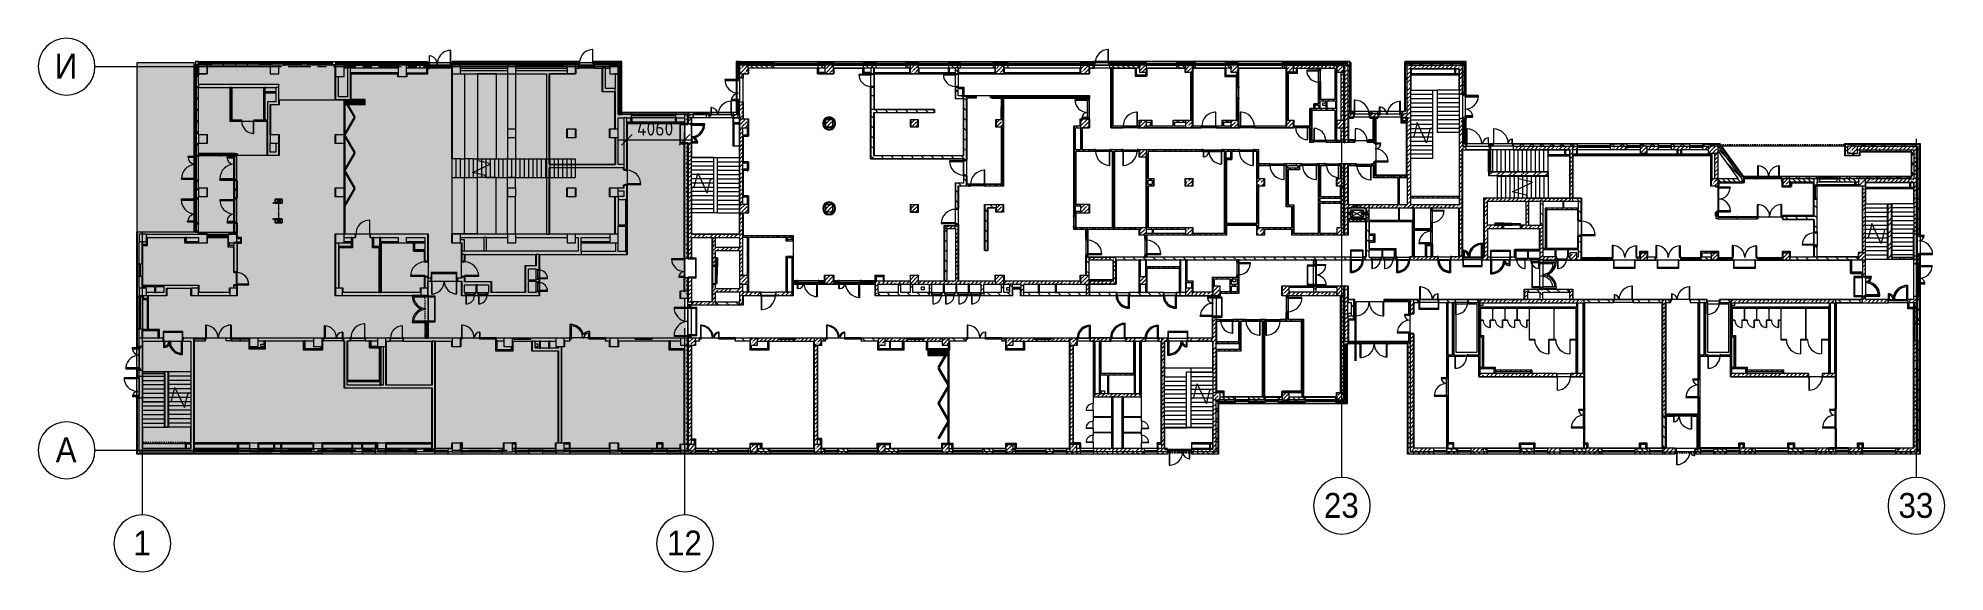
# Model space of a CAD drawing. Header units: millimetres. Extents: x -4196 to 190310, y -8553 to 29000.
# Drawn here: x 52118 to 186356, y -8553 to 29000 of the extents above; entities that cross this region are included whole.
import ezdxf

# ---------------------------------------------------------------- set-up
doc = ezdxf.new("R2010")
doc.units = ezdxf.units.MM
doc.linetypes.add('200_ШТРИХ__ш1_п0_6_', pattern=[160, 100, -60])
doc.linetypes.add('Осевая', pattern=[3175, 635, -476.25, 1587.5, -476.25])
for name, color, linetype, lineweight in [('A-ANNO-DIMS', 7, 'Continuous', 9), ('A-ANNO-DIMS-500', 7, 'Continuous', 9), ('A-DETL-3', 7, 'Continuous', 5), ('A-DETL-4', 7, 'Continuous', 30), ('A-DETL-MBND', 7, '200_ШТРИХ__ш1_п0_6_', 9), ('A-DOOR', 7, 'Continuous', 5), ('A-GENM-1', 7, 'Continuous', 5), ('A-GLAZ-1', 7, 'Continuous', 5), ('A-GLAZ-CURT-2', 7, 'Continuous', 5), ('A-GLAZ-CWMG-2', 7, 'Continuous', 5), ('A-WALL', 7, 'Continuous', 9), ('A-WALL-4', 7, 'Continuous', 5), ('I-WALL-3', 7, 'Continuous', 5), ('M-EQPM', 7, 'Continuous', 5), ('S-COLS-2', 7, 'Continuous', 5), ('S-STRS-3', 7, 'Continuous', 5), ('S-STRS-MBND-2', 7, 'Continuous', 5), ('Оси', 7, 'Continuous', 9), ('Оси-1', 7, 'Continuous', 20), ('Оси-2', 7, 'Осевая', 9)]:
    doc.layers.add(name, color=color, linetype=linetype, lineweight=lineweight)
doc.layers.add('A-DETL-GENF-1', color=7, linetype='Continuous', lineweight=9, true_color=0xc0c0c0, transparency=0.4)
for name, color, linetype, lineweight, true_color in [('A-DETL-GENF-10', 7, 'Continuous', 5, 0xe2e2e2), ('A-DETL-GENF-8', 7, 'Continuous', 5, 0xb7b7b7), ('A-DETL-GENF-9', 7, 'Continuous', 5, 0xaaaaaa), ('A-DOOR-1', 7, 'Continuous', 5, 0xaaaaaa), ('A-DOOR-2', 7, 'Continuous', 5, 0xe2e2e2), ('A-DOOR-3', 7, 'Continuous', 5, 0xb7b7b7), ('A-DOOR-FRAM-1', 7, 'Continuous', 5, 0xe2e2e2), ('A-DOOR-FRAM-2', 7, 'Continuous', 5, 0xaaaaaa), ('A-DOOR-FRAM-3', 7, 'Continuous', 5, 0xb7b7b7), ('A-FLOR-1', 7, 'Continuous', 5, 0xaaaaaa), ('A-FLOR-2', 7, 'Continuous', 5, 0xb7b7b7), ('A-GENM-2', 7, 'Continuous', 5, 0xe2ddcd), ('A-GENM-3', 7, 'Continuous', 5, 0x737373), ('A-GLAZ-2', 7, 'Continuous', 5, 0x737373), ('A-GLAZ-CURT-3', 7, 'Continuous', 5, 0x737373), ('A-GLAZ-CWMG-3', 7, 'Continuous', 5, 0x737373), ('A-GLAZ-CWMG-4', 7, 'Continuous', 5, 0x383e42), ('A-WALL-5', 7, 'Continuous', 9, 0x737373), ('A-WALL-6', 7, 'Continuous', 5, 0x737373), ('I-WALL-1', 7, 'Continuous', 5, 0xe7e7e7), ('I-WALL-2', 7, 'Continuous', 9, 0xe7e7e7), ('I-WALL-4', 7, 'Continuous', 5, 0x737373), ('I-WALL-5', 7, 'Continuous', 5, 0x787878), ('M-EQPM-1', 7, 'Continuous', 5, 0x737373), ('S-COLS-1', 7, 'Continuous', 5, 0x737373), ('S-STRS-2', 7, 'Continuous', 5, 0x737373), ('S-STRS-MBND-1', 7, 'Continuous', 5, 0x737373)]:
    doc.layers.add(name, color=color, linetype=linetype, lineweight=lineweight, true_color=true_color)
doc.styles.add('Arial_1', font='arial.ttf', dxfattribs={"width": 0.9, "height": 1750})
doc.styles.add('ISOCPEUR_4', font='isocpeur.ttf', dxfattribs={"width": 0.9, "height": 1000})
doc.dimstyles.new('ISO-2_0_0_9К_Средний_округл2_2', dxfattribs={"dimscale": 304.8, "dimtxt": 995.981176, "dimasz": 2.46063, "dimexe": 1.968504, "dimexo": 0, "dimgap": 0, "dimtad": 1, "dimdec": 0, "dimrnd": 10, "dimzin": 0, "dimdsep": 46, "dimtxsty": 'ISOCPEUR_4', "dimblk1": 'OBLIQUE', "dimblk2": 'OBLIQUE', "dimsah": 1, "dimcen": 0.09, "dimdle": 1.968504, "dimazin": 0, "dimtfac": 1, "dimtdec": 4, "dimtix": 1, "dimtmove": 0, "dimatfit": 3, "dimfxl": 1, "dimtvp": 1, "dimtolj": 1, "dimtzin": 0, "dimarcsym": 2})
pattern_1 = [(45, (59346.5, 0), (-285.1231, 285.1231), []), (45, (59631.6, 0), (-285.1231, 285.1231), [504.031, -100.806, 16.764, -84.042])]
pattern_2 = [(135, (59346.5, 0), (-176.7767, -176.7767), [])]
pattern_3 = [(45, (59346.5, 0), (-176.7767, 176.7767), [])]
pattern_4 = [(135, (59346.5, 0), (-353.5534, -353.5534), [])]
pattern_5 = [(45, (59346.5, 0), (-353.5534, 353.5534), []), (135, (59346.5, 0), (-353.5534, -353.5534), [])]
pattern_6 = [(135, (1826.41, 164.685), (-14.14214, -14.14214), []), (225, (1826.41, 164.685), (14.14214, -14.14214), [])]
pattern_7 = [(45, (-296.384, 164.685), (-14.1421, 14.1421), []), (135, (-296.384, 164.685), (-14.1421, -14.1421), [])]
pattern_8 = [(135, (1826.41, 104.685), (-14.14214, -14.14214), []), (225, (1826.41, 104.685), (14.14214, -14.14214), [])]
pattern_9 = [(45, (-296.384, 104.685), (-14.1421, 14.1421), []), (135, (-296.384, 104.685), (-14.1421, -14.1421), [])]
pattern_10 = [(135, (1776.41, 174.685), (-14.14214, -14.14214), []), (225, (1776.41, 174.685), (14.14214, -14.14214), [])]
pattern_11 = [(45, (-346.384, 174.685), (-14.1421, 14.1421), []), (135, (-346.384, 174.685), (-14.1421, -14.1421), [])]
pattern_12 = [(135, (59346.5, 0), (-377.1708, -377.1708), [533.4, -88.9, 17.78, -88.9]), (135, (59346.5, 376.94), (-377.1708, -377.1708), []), (50, (59346.5, 0), (637.6445, -55.7866), [66.675, -733.425]), (355, (59346.5, 0), (-123.3494, 668.6992), [53.34, -586.74]), (100.451, (59399.6, -4.65), (514.299, 612.908), [56.665, -623.315]), (46.184, (59346.5, 177.8), (948.7764, -147.1497), [100.012, -1100.137]), (96.636, (59425.6, 165.5), (830.909, 865.997), [84.998, -934.973]), (351.184, (59346.5, 177.8), (830.918, 865.988), [80.01, -880.11]), (21, (59435.4, 133.35), (530.6506, -357.9283), [66.675, -733.425]), (326, (59435.4, 133.35), (216.308, 644.6585), [53.34, -586.74]), (71.451, (59479.6, 103.5), (746.9596, 286.7243), [56.665, -623.315]), (37.5, (59346.5, 0), (10.81053, 295.9426), [16.764, -562.864, 16.764, -578.866, -588.962]), (37.5, (59346.5, 0), (10.81053, 295.9426), [-1175.258, 16.764, -572.198]), (7.5, (59346.5, 0), (233.86916, 350.63175), [16.764, -322.834, 16.764, -549.529, -224.472]), (7.5, (59346.5, 0), (233.86916, 350.63175), [-905.891, 16.764, -207.708]), (327.5, (59148.24, 0), (474.5678, -20.0513), [16.764, -205.486, 16.764, -676.656, -920.115]), (327.5, (59148.24, 0), (474.5678, -20.0513), [-915.67, 16.764, -903.351]), (317.5, (59059.34, 0), (518.4522, 88.9934), [16.764, -272.161, 16.764, -443.738, -653.415]), (317.5, (59059.34, 0), (518.4522, 88.9934), [-749.427, 16.764, -636.651])]
pattern_13 = [(135, (1471.41, 189.685), (-14.14214, -14.14214), []), (225, (1471.41, 189.685), (14.14214, -14.14214), [])]
pattern_14 = [(45, (-651.384, 189.685), (-14.1421, 14.1421), []), (135, (-651.384, 189.685), (-14.1421, -14.1421), [])]
pattern_15 = [(135, (1751.41, 114.685), (-14.14214, -14.14214), []), (225, (1751.41, 114.685), (14.14214, -14.14214), [])]
pattern_16 = [(45, (-371.384, 114.685), (-14.1421, 14.1421), []), (135, (-371.384, 114.685), (-14.1421, -14.1421), [])]
pattern_17 = [(135, (1826.41, 114.685), (-14.14214, -14.14214), []), (225, (1826.41, 114.685), (14.14214, -14.14214), [])]
pattern_18 = [(45, (-296.384, 114.685), (-14.1421, 14.1421), []), (135, (-296.384, 114.685), (-14.1421, -14.1421), [])]
pattern_19 = [(135, (1601.41, 114.685), (-14.14214, -14.14214), []), (225, (1601.41, 114.685), (14.14214, -14.14214), [])]
pattern_20 = [(45, (-521.384, 114.685), (-14.1421, 14.1421), []), (135, (-521.384, 114.685), (-14.1421, -14.1421), [])]
pattern_21 = [(135, (1751.41, 164.685), (-14.14214, -14.14214), []), (225, (1751.41, 164.685), (14.14214, -14.14214), [])]
pattern_22 = [(45, (-371.384, 164.685), (-14.1421, 14.1421), []), (135, (-371.384, 164.685), (-14.1421, -14.1421), [])]
pattern_23 = [(135, (1826.41, 174.685), (-14.14214, -14.14214), []), (225, (1826.41, 174.685), (14.14214, -14.14214), [])]
pattern_24 = [(45, (-296.384, 174.685), (-14.1421, 14.1421), []), (135, (-296.384, 174.685), (-14.1421, -14.1421), [])]
pattern_25 = [(135, (1751.41, 174.685), (-14.14214, -14.14214), []), (225, (1751.41, 174.685), (14.14214, -14.14214), [])]
pattern_26 = [(45, (-371.384, 174.685), (-14.1421, 14.1421), []), (135, (-371.384, 174.685), (-14.1421, -14.1421), [])]
pattern_27 = [(45, (59346.5, 0), (-427.6843, 427.6843), []), (45, (59631.6, 0), (-427.6843, 427.6843), [])]
pattern_28 = [(135, (1951.41, 124.685), (-14.14214, -14.14214), []), (225, (1951.41, 124.685), (14.14214, -14.14214), [])]
pattern_29 = [(45, (-171.384, 124.685), (-14.1421, 14.1421), []), (135, (-171.384, 124.685), (-14.1421, -14.1421), [])]
pattern_30 = [(135, (1951.41, 164.685), (-14.14214, -14.14214), []), (225, (1951.41, 164.685), (14.14214, -14.14214), [])]
pattern_31 = [(45, (-171.384, 164.685), (-14.1421, 14.1421), []), (135, (-171.384, 164.685), (-14.1421, -14.1421), [])]
pattern_32 = [(45, (59346.5, 0), (-530.33, 530.33), []), (135, (59346.5, 0), (-530.33, -530.33), [])]

msp = doc.modelspace()

# ---------------------------------------------------------------- texts
at = {"layer": 'Оси', "char_height": 1750, "attachment_point": 1, "style": 'Arial_1'}
for s, insert, width in [('\\fArial|b0|i0|c204|p34|;\\W.9;И', (53295.4, 27905.2), 1948.101), ('\\fArial|b0|i0|c204|p34|;\\W.9;А', (53353.9, 905.2), 1803.797), ('23', (142643.4, -3003), 3030.379), ('33', (183093.4, -3003), 3030.379), ('\\fArial|b0|i0|c204|p34|;\\W.9;1', (58818.9, -5649.6), 1515.189), ('12', (96393.4, -5649.6), 3030.379)]:
    msp.add_mtext(s, dxfattribs=dict(at, insert=insert, width=width))

# ---------------------------------------------------------------- blocks, each defined once
blk = doc.blocks.new('BSC_Колонна _Прямоугольная - 600х600-23286269-1_6_1_птичка')
at = {"layer": 'S-COLS-1'}
for p, q in [((300, 300), (-300, 300)), ((-300, 300), (-300, -300)), ((300, -300), (300, 300)), ((-300, -300), (300, -300))]:
    blk.add_line(p, q, dxfattribs=at)
blk = doc.blocks.new('BSC_Колонна _Прямоугольная - 500х500-23286270-1_6_1_птичка')
at = {"layer": 'S-COLS-2'}
h = blk.add_hatch(dxfattribs=at)
h.set_pattern_fill('FP_99', color=256, style=0, pattern_type=2)
h.set_pattern_definition([(45, (-38790, -7650), (-285.123, 285.123), []), (45, (-38504.88, -7650), (-285.123, 285.123), [504.031, -100.806, 16.764, -84.042])])
h.paths.add_polyline_path([(-250, -250), (250, -250), (250, 250), (-250, 250), (-250, -105)])
for p, q in [((250, 250), (-250, 250)), ((-250, 250), (-250, -250)), ((250, -250), (250, 250)), ((-250, -250), (250, -250))]:
    blk.add_line(p, q, dxfattribs=at)
blk = doc.blocks.new('BSC_Колонна _Прямоугольная - 500х500-V67-1_6_1_птичка')
at = {"layer": 'S-COLS-2'}
h = blk.add_hatch(dxfattribs=at)
h.set_pattern_fill('FP_100', color=256, style=0, pattern_type=2)
h.set_pattern_definition([(45, (-43160, -7650), (-285.123, 285.123), []), (45, (-42874.88, -7650), (-285.123, 285.123), [504.031, -100.806, 16.764, -84.042])])
h.paths.add_polyline_path([(250, -250), (250, 250), (-250, 250), (-250, -250)])
for p, q in [((250, 250), (-250, 250)), ((-250, 250), (-250, -250)), ((250, -250), (250, 250)), ((-250, -250), (250, -250))]:
    blk.add_line(p, q, dxfattribs=at)
blk = doc.blocks.new('BSC_Колонна _Прямоугольная - 500х500-V68-1_6_1_птичка')
at = {"layer": 'S-COLS-2'}
h = blk.add_hatch(dxfattribs=at)
h.set_pattern_fill('FP_101', color=256, style=0, pattern_type=2)
h.set_pattern_definition([(45, (-47660, -7650), (-285.123, 285.123), []), (45, (-47374.88, -7650), (-285.123, 285.123), [504.031, -100.806, 16.764, -84.042])])
h.paths.add_polyline_path([(-250, -250), (250, -250), (250, 250), (-250, 250), (-250, -105)])
for p, q in [((250, 250), (-250, 250)), ((-250, 250), (-250, -250)), ((250, -250), (250, 250)), ((-250, -250), (250, -250))]:
    blk.add_line(p, q, dxfattribs=at)
blk = doc.blocks.new('BSC_Колонна _Прямоугольная - 500х500-V69-1_6_1_птичка')
at = {"layer": 'S-COLS-2'}
h = blk.add_hatch(dxfattribs=at)
h.set_pattern_fill('FP_102', color=256, style=0, pattern_type=2)
h.set_pattern_definition([(45, (-52160, -7650), (-285.123, 285.123), []), (45, (-51874.88, -7650), (-285.123, 285.123), [504.031, -100.806, 16.764, -84.042])])
h.paths.add_polyline_path([(250, -250), (250, 250), (-250, 250), (-250, -250)])
for p, q in [((250, 250), (-250, 250)), ((-250, 250), (-250, -250)), ((250, -250), (250, 250)), ((-250, -250), (250, -250))]:
    blk.add_line(p, q, dxfattribs=at)
blk = doc.blocks.new('BSC_Колонна _Прямоугольная - 500х500-V70-1_6_1_птичка')
at = {"layer": 'S-COLS-2'}
h = blk.add_hatch(dxfattribs=at)
h.set_pattern_fill('FP_103', color=256, style=0, pattern_type=2)
h.set_pattern_definition([(45, (-61160, -7650), (-285.1231, 285.1231), []), (45, (-60874.88, -7650), (-285.123, 285.123), [504.031, -100.806, 16.764, -84.042])])
h.paths.add_polyline_path([(250, -250), (250, 250), (-250, 250), (-250, -250)])
for p, q in [((250, 250), (-250, 250)), ((-250, 250), (-250, -250)), ((250, -250), (250, 250)), ((-250, -250), (250, -250))]:
    blk.add_line(p, q, dxfattribs=at)
blk = doc.blocks.new('BSC_Колонна _Прямоугольная - 500х500-V71-1_6_1_птичка')
at = {"layer": 'S-COLS-2'}
h = blk.add_hatch(dxfattribs=at)
h.set_pattern_fill('FP_104', color=256, style=0, pattern_type=2)
h.set_pattern_definition([(45, (-38790, -150), (-285.123, 285.123), []), (45, (-38504.88, -150), (-285.123, 285.123), [504.031, -100.806, 16.764, -84.042])])
h.paths.add_polyline_path([(124, -250), (250, -250), (250, 250), (-250, 250), (-250, -250), (-30, -250)])
for p, q in [((250, 250), (-250, 250)), ((-250, 250), (-250, -250)), ((250, -250), (250, 250)), ((-250, -250), (250, -250))]:
    blk.add_line(p, q, dxfattribs=at)
blk = doc.blocks.new('BSC_Колонна _Прямоугольная - 500х500-V72-1_6_1_птичка')
at = {"layer": 'S-COLS-2'}
h = blk.add_hatch(dxfattribs=at)
h.set_pattern_fill('FP_105', color=256, style=0, pattern_type=2)
h.set_pattern_definition([(45, (-43160, -150), (-285.123, 285.123), []), (45, (-42874.88, -150), (-285.123, 285.123), [504.031, -100.806, 16.764, -84.042])])
h.paths.add_polyline_path([(250, -250), (250, 250), (-250, 250), (-250, -250)])
for p, q in [((250, 250), (-250, 250)), ((-250, 250), (-250, -250)), ((250, -250), (250, 250)), ((-250, -250), (250, -250))]:
    blk.add_line(p, q, dxfattribs=at)
blk = doc.blocks.new('BSC_Колонна _Прямоугольная - 500х500-V73-1_6_1_птичка')
at = {"layer": 'S-COLS-2'}
h = blk.add_hatch(dxfattribs=at)
h.set_pattern_fill('FP_106', color=256, style=0, pattern_type=2)
h.set_pattern_definition([(45, (-47660, -150), (-285.123, 285.123), []), (45, (-47374.88, -150), (-285.123, 285.123), [504.031, -100.806, 16.764, -84.042])])
h.paths.add_polyline_path([(250, -250), (250, 250), (-250, 250), (-250, -250)])
for p, q in [((250, 250), (-250, 250)), ((-250, 250), (-250, -250)), ((250, -250), (250, 250)), ((-250, -250), (250, -250))]:
    blk.add_line(p, q, dxfattribs=at)
blk = doc.blocks.new('BSC_Колонна _Прямоугольная - 500х500-V74-1_6_1_птичка')
at = {"layer": 'S-COLS-2'}
h = blk.add_hatch(dxfattribs=at)
h.set_pattern_fill('FP_107', color=256, style=0, pattern_type=2)
h.set_pattern_definition([(45, (-52160, -150), (-285.123, 285.123), []), (45, (-51874.88, -150), (-285.123, 285.123), [504.031, -100.806, 16.764, -84.042])])
h.paths.add_polyline_path([(-250, -250), (250, -250), (250, 250), (-250, 250), (-250, -245)])
for p, q in [((250, 250), (-250, 250)), ((-250, 250), (-250, -250)), ((250, -250), (250, 250)), ((-250, -250), (250, -250))]:
    blk.add_line(p, q, dxfattribs=at)
blk = doc.blocks.new('BSC_Колонна _Прямоугольная - 500х500-V75-1_6_1_птичка')
at = {"layer": 'S-COLS-2'}
h = blk.add_hatch(dxfattribs=at)
h.set_pattern_fill('FP_108', color=256, style=0, pattern_type=2)
h.set_pattern_definition([(45, (-61160, -150), (-285.123, 285.123), []), (45, (-60874.88, -150), (-285.123, 285.123), [504.031, -100.806, 16.764, -84.042])])
h.paths.add_polyline_path([(62, -250), (250, -250), (250, 250), (-250, 250), (-250, -250)])
for p, q in [((250, 250), (-250, 250)), ((-250, 250), (-250, -250)), ((250, -250), (250, 250)), ((-250, -250), (250, -250))]:
    blk.add_line(p, q, dxfattribs=at)
blk = doc.blocks.new('BSC_Колонна _Прямоугольная - 500х500-V76-1_6_1_птичка')
at = {"layer": 'S-COLS-2'}
h = blk.add_hatch(dxfattribs=at)
h.set_pattern_fill('FP_109', color=256, style=0, pattern_type=2)
h.set_pattern_definition([(45, (-65660, -150), (-285.1231, 285.1231), []), (45, (-65374.88, -150), (-285.1231, 285.1231), [504.031, -100.806, 16.764, -84.042])])
h.paths.add_polyline_path([(209, -250), (250, -250), (250, 250), (-250, 250), (-250, -250)])
for p, q in [((250, 250), (-250, 250)), ((-250, 250), (-250, -250)), ((250, -250), (250, 250)), ((-250, -250), (250, -250))]:
    blk.add_line(p, q, dxfattribs=at)
blk = doc.blocks.new('BSC_Колонна _Прямоугольная - 500х500-V77-1_6_1_птичка')
at = {"layer": 'S-COLS-2'}
h = blk.add_hatch(dxfattribs=at)
h.set_pattern_fill('FP_110', color=256, style=0, pattern_type=2)
h.set_pattern_definition([(45, (-75730, -3800), (-285.1231, 285.1231), []), (45, (-75444.88, -3800), (-285.1231, 285.1231), [504.031, -100.806, 16.764, -84.042])])
h.paths.add_polyline_path([(120, -250), (250, -250), (250, 250), (-250, 250), (-250, -250), (-30, -250)])
for p, q in [((250, 250), (-250, 250)), ((-250, 250), (-250, -250)), ((250, -250), (250, 250)), ((-250, -250), (250, -250))]:
    blk.add_line(p, q, dxfattribs=at)
blk = doc.blocks.new('BSC_Колонна _Прямоугольная - 500х500-V78-1_6_1_птичка')
at = {"layer": 'S-COLS-2'}
h = blk.add_hatch(dxfattribs=at)
h.set_pattern_fill('FP_111', color=256, style=0, pattern_type=2)
h.set_pattern_definition([(45, (-80600, -3800), (-285.1231, 285.1231), []), (45, (-80314.88, -3800), (-285.1231, 285.1231), [504.031, -100.806, 16.764, -84.042])])
h.paths.add_polyline_path([(250, -250), (250, 250), (-250, 250), (-250, -250), (141, -250)])
for p, q in [((250, 250), (-250, 250)), ((-250, 250), (-250, -250)), ((250, -250), (250, 250)), ((-250, -250), (250, -250))]:
    blk.add_line(p, q, dxfattribs=at)
blk = doc.blocks.new('BSC_Колонна _Прямоугольная - 500х500-V79-1_6_1_птичка')
at = {"layer": 'S-COLS-2'}
h = blk.add_hatch(dxfattribs=at)
h.set_pattern_fill('FP_112', color=256, style=0, pattern_type=2)
h.set_pattern_definition([(45, (-65660, -7650), (-285.1231, 285.1231), []), (45, (-65374.88, -7650), (-285.1231, 285.1231), [504.031, -100.806, 16.764, -84.042])])
h.paths.add_polyline_path([(-30, -250), (250, -250), (250, 22), (220, 22), (220, 30), (250, 30), (250, 250), (-250, 250), (-250, -250)])
for p, q in [((220, 250), (-250, 250)), ((-250, 250), (-250, -250)), ((250, -250), (250, 22)), ((-250, -250), (250, -250))]:
    blk.add_line(p, q, dxfattribs=at)
blk = doc.blocks.new('BSC_Колонна _Прямоугольная - 600х600-23205240-1_6_1_птичка')
at = {"layer": 'S-COLS-2'}
h = blk.add_hatch(dxfattribs=at)
h.set_pattern_fill('FP_113', color=256, style=0, pattern_type=2)
h.set_pattern_definition([(45, (-66460, -12000), (-285.1231, 285.1231), []), (45, (-66174.88, -12000), (-285.1231, 285.1231), [504.031, -100.806, 16.764, -84.042])])
h.paths.add_polyline_path([(-300, -300), (300, -300), (300, 300), (-300, 300), (-300, -100)])
for p, q in [((300, 300), (-300, 300)), ((-300, 300), (-300, -300)), ((300, -300), (300, 300)), ((-300, -300), (300, -300))]:
    blk.add_line(p, q, dxfattribs=at)
blk = doc.blocks.new('BSC_Колонна _Прямоугольная - 600х800-24078684-1_6_1_птичка')
at = {"layer": 'S-COLS-1'}
for p, q in [((300, 400), (-300, 400)), ((-300, 400), (-300, -400)), ((300, -400), (300, 400)), ((-300, -400), (300, -400))]:
    blk.add_line(p, q, dxfattribs=at)
blk = doc.blocks.new('BSC_Колонна _Прямоугольная - 600х600-23295697-1_6_1_птичка')
at = {"layer": 'S-COLS-1'}
for p, q in [((300, 300), (-300, 300)), ((-300, 300), (-300, -300)), ((300, -300), (300, 300)), ((-300, -300), (300, -300))]:
    blk.add_line(p, q, dxfattribs=at)
blk = doc.blocks.new('BSC_Колонна _Прямоугольная - 600х600-V80-1_6_1_птичка')
at = {"layer": 'S-COLS-2'}
h = blk.add_hatch(dxfattribs=at)
h.set_pattern_fill('FP_117', color=256, style=0, pattern_type=2)
h.set_pattern_definition([(45, (-66460, -17000), (-285.1231, 285.1231), []), (45, (-66174.88, -17000), (-285.1231, 285.1231), [504.031, -100.806, 16.764, -84.042])])
h.paths.add_polyline_path([(288, -300), (300, -300), (300, 300), (-300, 300), (-300, -300)])
for p, q in [((300, 300), (-300, 300)), ((-300, 300), (-300, -300)), ((300, -300), (300, 300)), ((-300, -300), (300, -300))]:
    blk.add_line(p, q, dxfattribs=at)
blk = doc.blocks.new('BSC_Колонна _Прямоугольная - 500х500-23287078-1_6_1_птичка')
at = {"layer": 'S-COLS-2'}
h = blk.add_hatch(dxfattribs=at)
h.set_pattern_fill('FP_118', color=256, style=0, pattern_type=2)
h.set_pattern_definition([(45, (-84450, -22950), (-285.1231, 285.1231), []), (45, (-84164.88, -22950), (-285.1231, 285.1231), [504.031, -100.806, 16.764, -84.042])])
h.paths.add_polyline_path([(8, -250), (250, -250), (250, 250), (-250, 250), (-250, -250)])
for p, q in [((250, 250), (-250, 250)), ((-250, 250), (-250, -250)), ((250, -250), (250, 250)), ((-250, -250), (250, -250))]:
    blk.add_line(p, q, dxfattribs=at)
blk = doc.blocks.new('110_Дверь_СКБ_1Ст_Внутренняя1 - Д-8 950x2100h_охрана-31784688-1_6_1_птичка')
at = {"layer": 'A-DOOR-1'}
h = blk.add_hatch(dxfattribs=at)
h.set_pattern_fill('FP_119', color=256, style=0, pattern_type=2)
h.set_pattern_definition(pattern_6)
h.paths.add_polyline_path([(487.5, 100), (462.5, 100), (462.5, -100), (487.5, -100)])
at = {"layer": 'A-DOOR-2'}
h = blk.add_hatch(color=256, dxfattribs=at)
h.paths.add_polyline_path([(-437.5, 100), (-437.5, 20), (-402.5, 20), (-402.5, 60), (-412.5, 60), (-412.5, 100), (-422.5, 100)])
h.paths.add_polyline_path([(462.5, 100), (437.5, 100), (437.5, 60), (427.5, 60), (427.5, 20), (462.5, 20)])
at = {"layer": 'A-DOOR-FRAM-1'}
for points in [[(-442.5, 108), (-492.5, 108), (-492.5, 100), (-422.5, 100), (-422.5, 108), (-437.5, 108)], [(-437.5, 20), (-437.5, -100), (-422.5, -100), (-422.5, 20)], [(397.5, 950), (397.5, 100), (437.5, 100), (437.5, 950)], [(467.5, 108), (447.5, 108), (447.5, 100), (517.5, 100), (517.5, 108), (487.5, 108)], [(447.5, 20), (447.5, -100), (462.5, -100), (462.5, 20)], [(-462.5, -100), (-492.5, -100), (-492.5, -108), (-422.5, -108), (-422.5, -100), (-437.5, -100)], [(487.5, -100), (447.5, -100), (447.5, -108), (517.5, -108), (517.5, -100)]]:
    blk.add_hatch(color=256, dxfattribs=at).paths.add_polyline_path(points)
at = {"layer": 'A-DOOR-FRAM-2'}
h = blk.add_hatch(dxfattribs=at)
h.set_pattern_fill('FP_120', color=256, style=0, pattern_type=2)
h.set_pattern_definition(pattern_7)
h.paths.add_polyline_path([(-458.5, 100), (-462.5, 100), (-462.5, -100), (-437.5, -100), (-437.5, 100)])
at = {"layer": 'A-DOOR-1'}
for p, q in [((437.5, 950), (397.5, 950)), ((397.5, 950), (397.5, 100)), ((397.5, 100), (437.5, 100)), ((437.5, 100), (437.5, 950))]:
    blk.add_line(p, q, dxfattribs=at)
blk.add_arc((437.5, 100), 850, 90, 180, dxfattribs=at)
at = {"layer": 'A-DOOR-FRAM-2'}
for p, q in [((-422.5, 108), (-492.5, 108)), ((-492.5, 108), (-492.5, 100)), ((-492.5, 100), (-422.5, 100)), ((-437.5, 100), (-462.5, 100)), ((-462.5, 100), (-462.5, -100)), ((-412.5, 100), (-437.5, 100)), ((-437.5, 100), (-437.5, 20)), ((-437.5, -100), (-437.5, 100)), ((-422.5, 100), (-437.5, 100)), ((-437.5, 100), (-437.5, 99)), ((-437.5, 99), (-422.5, 99)), ((-437.5, 20), (-402.5, 20)), ((-422.5, 20), (-437.5, 20)), ((-437.5, 20), (-437.5, -100)), ((-422.5, 100), (-422.5, 108)), ((-422.5, 99), (-422.5, 100)), ((-422.5, -100), (-422.5, 20)), ((-412.5, 60), (-412.5, 100)), ((-402.5, 60), (-412.5, 60)), ((-402.5, 20), (-402.5, 60)), ((437.5, 60), (427.5, 60)), ((427.5, 60), (427.5, 20)), ((427.5, 20), (462.5, 20)), ((437.5, 100), (437.5, 60)), ((462.5, 100), (437.5, 100)), ((517.5, 108), (447.5, 108)), ((447.5, 108), (447.5, 100)), ((462.5, 100), (447.5, 100)), ((447.5, 100), (447.5, 99)), ((447.5, 100), (517.5, 100)), ((447.5, 99), (462.5, 99)), ((462.5, 20), (447.5, 20)), ((447.5, 20), (447.5, -100)), ((462.5, 20), (462.5, 100)), ((487.5, 100), (462.5, 100)), ((462.5, 100), (462.5, -100)), ((462.5, 99), (462.5, 100)), ((462.5, -100), (462.5, 20)), ((487.5, -100), (487.5, 100)), ((517.5, 100), (517.5, 108)), ((-422.5, -100), (-492.5, -100)), ((-492.5, -100), (-492.5, -108)), ((-492.5, -108), (-422.5, -108)), ((-462.5, -100), (-437.5, -100)), ((-437.5, -100), (-422.5, -100)), ((-422.5, -108), (-422.5, -100)), ((447.5, -100), (462.5, -100)), ((517.5, -100), (447.5, -100)), ((447.5, -100), (447.5, -108)), ((447.5, -108), (517.5, -108)), ((462.5, -100), (487.5, -100)), ((517.5, -108), (517.5, -100))]:
    blk.add_line(p, q, dxfattribs=at)
blk = doc.blocks.new('110_Дверь_СКБ_1Ст_Внутренняя1 - Д-8 950x2100h_охрана-32224770-1_6_1_птичка')
at = {"layer": 'A-DOOR-1'}
h = blk.add_hatch(dxfattribs=at)
h.set_pattern_fill('FP_121', color=256, style=0, pattern_type=2)
h.set_pattern_definition(pattern_8)
h.paths.add_polyline_path([(487, 40), (462, 40), (462, -40), (487, -40), (487, 40)])
at = {"layer": 'A-DOOR-2'}
h = blk.add_hatch(color=256, dxfattribs=at)
h.paths.add_polyline_path([(437, 40), (437, 0), (427, 0), (427, -40), (462, -40), (462, 40)])
h.paths.add_polyline_path([(-438, 40), (-438, -40), (-403, -40), (-403, 0), (-413, 0), (-413, 40), (-423, 40)])
at = {"layer": 'A-DOOR-FRAM-1'}
for points in [[(-423, 48), (-493, 48), (-493, 40), (-423, 44)], [(437, 890), (397, 890), (397, 40), (437, 40), (437, 550)], [(462, 48), (447, 48), (447, 40), (517, 40), (517, 48), (467, 48)], [(-463, -40), (-493, -40), (-493, -48), (-423, -48), (-423, -40), (-438, -40)], [(487, -40), (447, -40), (447, -48), (517, -48), (517, -40), (487, -40)]]:
    blk.add_hatch(color=256, dxfattribs=at).paths.add_polyline_path(points)
at = {"layer": 'A-DOOR-FRAM-2'}
h = blk.add_hatch(dxfattribs=at)
h.set_pattern_fill('FP_122', color=256, style=0, pattern_type=2)
h.set_pattern_definition(pattern_9)
h.paths.add_polyline_path([(-463, 40), (-463, -40), (-438, -40), (-438, 40)])
at = {"layer": 'A-DOOR-1'}
for p, q in [((437, 890), (397, 890)), ((397, 890), (397, 40)), ((397, 40), (437, 40)), ((437, 40), (437, 890))]:
    blk.add_line(p, q, dxfattribs=at)
blk.add_arc((437, 40), 850, 90, 180, dxfattribs=at)
at = {"layer": 'A-DOOR-FRAM-2'}
for p, q in [((-423, 48), (-493, 48)), ((-493, 48), (-493, 40)), ((-493, 40), (-423, 40)), ((-438, 40), (-463, 40)), ((-463, 40), (-463, -40)), ((-413, 40), (-438, 40)), ((-438, 40), (-438, -40)), ((-438, -40), (-438, 40)), ((-423, 40), (-438, 40)), ((-438, 40), (-438, 39)), ((-438, 39), (-423, 39)), ((-423, 40), (-423, 48)), ((-423, 39), (-423, 40)), ((-413, 0), (-413, 40)), ((-403, 0), (-413, 0)), ((-403, -40), (-403, 0)), ((437, 0), (427, 0)), ((427, 0), (427, -40)), ((437, 40), (437, 0)), ((462, 40), (437, 40)), ((517, 48), (447, 48)), ((447, 48), (447, 40)), ((462, 40), (447, 40)), ((447, 40), (447, 39)), ((447, 40), (517, 40)), ((447, 39), (462, 39)), ((462, -40), (462, 40)), ((487, 40), (462, 40)), ((462, 40), (462, -40)), ((462, 39), (462, 40)), ((487, -40), (487, 40)), ((517, 40), (517, 48)), ((-423, -40), (-493, -40)), ((-493, -40), (-493, -48)), ((-493, -48), (-423, -48)), ((-463, -40), (-438, -40)), ((-423, -39), (-438, -39)), ((-438, -39), (-438, -40)), ((-438, -40), (-403, -40)), ((-438, -40), (-423, -40)), ((-423, -40), (-423, -39)), ((-423, -48), (-423, -40)), ((427, -40), (462, -40)), ((462, -39), (447, -39)), ((447, -39), (447, -40)), ((447, -40), (462, -40)), ((517, -40), (447, -40)), ((447, -40), (447, -48)), ((447, -48), (517, -48)), ((462, -40), (462, -39)), ((462, -40), (487, -40)), ((517, -48), (517, -40))]:
    blk.add_line(p, q, dxfattribs=at)
blk = doc.blocks.new('110_Дверь_СКБ_1Ст_Внутренняя1 - Д-7а_л__950x2100h_Туалет-32220591-1_6_1_птичка')
at = {"layer": 'A-DOOR-1'}
h = blk.add_hatch(dxfattribs=at)
h.set_pattern_fill('FP_123', color=256, style=0, pattern_type=2)
h.set_pattern_definition(pattern_10)
h.paths.add_polyline_path([(537.5, 110), (512.5, 110), (512.5, -110), (537.5, -110)])
at = {"layer": 'A-DOOR-2'}
h = blk.add_hatch(color=256, dxfattribs=at)
h.paths.add_polyline_path([(487.5, 110), (487.5, 70), (477.5, 70), (477.5, 30), (512.5, 30), (512.5, 110), (497.5, 110)])
h.paths.add_polyline_path([(-487.5, 110), (-487.5, 30), (-452.5, 30), (-452.5, 70), (-462.5, 70), (-462.5, 110), (-472.5, 110)])
at = {"layer": 'A-DOOR-FRAM-1'}
for points in [[(-499, 118), (-542.5, 118), (-542.5, 110), (-472.5, 110), (-472.5, 118), (-492.5, 118)], [(-487.5, 30), (-487.5, -110), (-472.5, -110), (-472.5, 30)], [(447.5, 1060), (447.5, 110), (487.5, 112), (487.5, 1060)], [(567.5, 118), (497.5, 118), (497.5, 110), (567.5, 110)], [(497.5, 30), (497.5, -110), (512.5, -110), (512.5, 30)], [(-542.5, -110), (-542.5, -118), (-472.5, -118), (-472.5, -110), (-512.5, -110)], [(512.5, -110), (497.5, -110), (497.5, -118), (567.5, -118), (567.5, -110), (537.5, -110)]]:
    blk.add_hatch(color=256, dxfattribs=at).paths.add_polyline_path(points)
at = {"layer": 'A-DOOR-FRAM-2'}
h = blk.add_hatch(dxfattribs=at)
h.set_pattern_fill('FP_124', color=256, style=0, pattern_type=2)
h.set_pattern_definition(pattern_11)
h.paths.add_polyline_path([(-512.5, 110), (-512.5, -110), (-487.5, -110), (-487.5, 110)])
at = {"layer": 'A-DOOR-1'}
for p, q in [((487.5, 1060), (447.5, 1060)), ((447.5, 1060), (447.5, 110)), ((447.5, 110), (487.5, 110)), ((487.5, 110), (487.5, 1060))]:
    blk.add_line(p, q, dxfattribs=at)
blk.add_arc((487.5, 110), 950, 90, 180, dxfattribs=at)
at = {"layer": 'A-DOOR-FRAM-2'}
for p, q in [((-472.5, 118), (-542.5, 118)), ((-542.5, 118), (-542.5, 110)), ((-542.5, 110), (-472.5, 110)), ((-487.5, 110), (-512.5, 110)), ((-512.5, 110), (-512.5, -110)), ((-462.5, 110), (-487.5, 110)), ((-487.5, 110), (-487.5, 30)), ((-487.5, -110), (-487.5, 110)), ((-472.5, 110), (-487.5, 110)), ((-487.5, 110), (-487.5, 109)), ((-487.5, 109), (-472.5, 109)), ((-487.5, 30), (-452.5, 30)), ((-472.5, 30), (-487.5, 30)), ((-487.5, 30), (-487.5, -110)), ((-472.5, 110), (-472.5, 118)), ((-472.5, 109), (-472.5, 110)), ((-472.5, -110), (-472.5, 30)), ((-462.5, 70), (-462.5, 110)), ((-452.5, 70), (-462.5, 70)), ((-452.5, 30), (-452.5, 70)), ((487.5, 70), (477.5, 70)), ((477.5, 70), (477.5, 30)), ((477.5, 30), (512.5, 30)), ((487.5, 110), (487.5, 70)), ((512.5, 110), (487.5, 110)), ((567.5, 118), (497.5, 118)), ((497.5, 118), (497.5, 110)), ((512.5, 110), (497.5, 110)), ((497.5, 110), (497.5, 109)), ((497.5, 110), (567.5, 110)), ((497.5, 109), (512.5, 109)), ((512.5, 30), (497.5, 30)), ((497.5, 30), (497.5, -110)), ((512.5, 30), (512.5, 110)), ((537.5, 110), (512.5, 110)), ((512.5, 110), (512.5, -110)), ((512.5, 109), (512.5, 110)), ((512.5, -110), (512.5, 30)), ((537.5, -110), (537.5, 110)), ((567.5, 110), (567.5, 118)), ((-472.5, -110), (-542.5, -110)), ((-542.5, -110), (-542.5, -118)), ((-542.5, -118), (-472.5, -118)), ((-512.5, -110), (-487.5, -110)), ((-487.5, -110), (-472.5, -110)), ((-472.5, -118), (-472.5, -110)), ((497.5, -110), (512.5, -110)), ((567.5, -110), (497.5, -110)), ((497.5, -110), (497.5, -118)), ((497.5, -118), (567.5, -118)), ((512.5, -110), (537.5, -110)), ((567.5, -118), (567.5, -110))]:
    blk.add_line(p, q, dxfattribs=at)
blk = doc.blocks.new('110_Дверь_СКБ_1Ст_Внутренняя1 - Д-8 950x2100h_охрана-V81-1_6_1_птичка')
at = {"layer": 'A-DOOR-1'}
h = blk.add_hatch(dxfattribs=at)
h.set_pattern_fill('FP_119', color=256, style=0, pattern_type=2)
h.set_pattern_definition(pattern_6)
h.paths.add_polyline_path([(462.5, 100), (462.5, -100), (487.5, -100), (487.5, 100)])
at = {"layer": 'A-DOOR-2'}
h = blk.add_hatch(color=256, dxfattribs=at)
h.paths.add_polyline_path([(462.5, 100), (437.5, 100), (437.5, 60), (427.5, 60), (427.5, 20), (462.5, 20)])
h.paths.add_polyline_path([(-422.5, 100), (-437.5, 100), (-437.5, 20), (-402.5, 20.4), (-402.5, 60), (-412.5, 60), (-412.5, 100)])
at = {"layer": 'A-DOOR-FRAM-1'}
for points in [[(-422.5, 108), (-492.5, 108), (-492.5, 100), (-422.5, 100)], [(-437.5, 20), (-437.5, -100), (-422.5, -100), (-422.5, 20)], [(397.5, 950), (397.5, 100), (437.5, 100), (437.5, 950)], [(517.5, 108), (447.5, 108), (447.5, 100), (517.5, 100)], [(447.5, 20), (447.5, -100), (462.5, -100), (462.5, 20)], [(-492.5, -100), (-492.5, -108), (-422.5, -108), (-422.5, -100), (-462.5, -100)], [(487.5, -100), (447.5, -100), (447.5, -108), (517.5, -108), (517.5, -100), (490.5, -100)]]:
    blk.add_hatch(color=256, dxfattribs=at).paths.add_polyline_path(points)
at = {"layer": 'A-DOOR-FRAM-2'}
h = blk.add_hatch(dxfattribs=at)
h.set_pattern_fill('FP_120', color=256, style=0, pattern_type=2)
h.set_pattern_definition(pattern_7)
h.paths.add_polyline_path([(-462.5, 100), (-462.5, -100), (-437.5, -100), (-437.5, 100)])
at = {"layer": 'A-DOOR-1'}
for p, q in [((437.5, 950), (397.5, 950)), ((397.5, 950), (397.5, 100)), ((397.5, 100), (437.5, 100)), ((437.5, 100), (437.5, 950))]:
    blk.add_line(p, q, dxfattribs=at)
blk.add_arc((437.5, 100), 850, 90, 180, dxfattribs=at)
at = {"layer": 'A-DOOR-FRAM-2'}
for p, q in [((-422.5, 108), (-492.5, 108)), ((-492.5, 108), (-492.5, 100)), ((-492.5, 100), (-422.5, 100)), ((-437.5, 100), (-462.5, 100)), ((-462.5, 100), (-462.5, -100)), ((-412.5, 100), (-437.5, 100)), ((-437.5, 100), (-437.5, 20)), ((-437.5, -100), (-437.5, 100)), ((-422.5, 100), (-437.5, 100)), ((-437.5, 100), (-437.5, 99)), ((-437.5, 99), (-422.5, 99)), ((-437.5, 20), (-402.5, 20)), ((-422.5, 20), (-437.5, 20)), ((-437.5, 20), (-437.5, -100)), ((-422.5, 100), (-422.5, 108)), ((-422.5, 99), (-422.5, 100)), ((-422.5, -100), (-422.5, 20)), ((-412.5, 60), (-412.5, 100)), ((-402.5, 60), (-412.5, 60)), ((-402.5, 20), (-402.5, 60)), ((437.5, 60), (427.5, 60)), ((427.5, 60), (427.5, 20)), ((427.5, 20), (462.5, 20)), ((437.5, 100), (437.5, 60)), ((462.5, 100), (437.5, 100)), ((517.5, 108), (447.5, 108)), ((447.5, 108), (447.5, 100)), ((462.5, 100), (447.5, 100)), ((447.5, 100), (447.5, 99)), ((447.5, 100), (517.5, 100)), ((447.5, 99), (462.5, 99)), ((462.5, 20), (447.5, 20)), ((447.5, 20), (447.5, -100)), ((462.5, 20), (462.5, 100)), ((487.5, 100), (462.5, 100)), ((462.5, 100), (462.5, -100)), ((462.5, 99), (462.5, 100)), ((462.5, -100), (462.5, 20)), ((487.5, -100), (487.5, 100)), ((517.5, 100), (517.5, 108)), ((-422.5, -100), (-492.5, -100)), ((-492.5, -100), (-492.5, -108)), ((-492.5, -108), (-422.5, -108)), ((-462.5, -100), (-437.5, -100)), ((-437.5, -100), (-422.5, -100)), ((-422.5, -108), (-422.5, -100)), ((447.5, -100), (462.5, -100)), ((517.5, -100), (447.5, -100)), ((447.5, -100), (447.5, -108)), ((447.5, -108), (517.5, -108)), ((462.5, -100), (487.5, -100)), ((517.5, -108), (517.5, -100))]:
    blk.add_line(p, q, dxfattribs=at)
blk = doc.blocks.new('110_Дверь_СКБ_1Ст_Внутренняя1 - Д-8 950x2100h_охрана-V82-1_6_1_птичка')
at = {"layer": 'A-DOOR-1'}
h = blk.add_hatch(dxfattribs=at)
h.set_pattern_fill('FP_121', color=256, style=0, pattern_type=2)
h.set_pattern_definition(pattern_8)
h.paths.add_polyline_path([(462, 40), (462, -40), (487, -40), (486, 40)])
at = {"layer": 'A-DOOR-2'}
h = blk.add_hatch(color=256, dxfattribs=at)
h.paths.add_polyline_path([(-413, 40), (-438, 40), (-438, -40), (-403, -40), (-403, 0), (-413, 0)])
h.paths.add_polyline_path([(462, 40), (437, 40), (437, 0), (427, 0), (427, -40), (462, -40)])
at = {"layer": 'A-DOOR-FRAM-1'}
for points in [[(-471, 48), (-493, 48), (-493, 40), (-423, 40), (-423, 48), (-463, 48)], [(397, 890), (397, 40), (437, 40), (437, 890)], [(447, 48), (447, 40), (517, 40), (517, 48), (462, 48)], [(-438, -40), (-493, -40), (-493, -48), (-423, -48), (-423, -40)], [(487, -40), (447, -40), (447, -48), (517, -48), (517, -40), (487, -40)]]:
    blk.add_hatch(color=256, dxfattribs=at).paths.add_polyline_path(points)
at = {"layer": 'A-DOOR-FRAM-2'}
h = blk.add_hatch(dxfattribs=at)
h.set_pattern_fill('FP_122', color=256, style=0, pattern_type=2)
h.set_pattern_definition(pattern_9)
h.paths.add_polyline_path([(-463, 40), (-463, -40), (-438, -40), (-438, 40)])
at = {"layer": 'A-DOOR-1'}
for p, q in [((437, 890), (397, 890)), ((397, 890), (397, 40)), ((397, 40), (437, 40)), ((437, 40), (437, 890))]:
    blk.add_line(p, q, dxfattribs=at)
blk.add_arc((437, 40), 850, 90, 180, dxfattribs=at)
at = {"layer": 'A-DOOR-FRAM-2'}
for p, q in [((-423, 48), (-493, 48)), ((-493, 48), (-493, 40)), ((-493, 40), (-423, 40)), ((-438, 40), (-463, 40)), ((-463, 40), (-463, -40)), ((-413, 40), (-438, 40)), ((-438, 40), (-438, -40)), ((-438, -40), (-438, 40)), ((-423, 40), (-438, 40)), ((-438, 40), (-438, 39)), ((-438, 39), (-423, 39)), ((-423, 40), (-423, 48)), ((-423, 39), (-423, 40)), ((-413, 0), (-413, 40)), ((-403, 0), (-413, 0)), ((-403, -40), (-403, 0)), ((437, 0), (427, 0)), ((427, 0), (427, -40)), ((437, 40), (437, 0)), ((462, 40), (437, 40)), ((517, 48), (447, 48)), ((447, 48), (447, 40)), ((462, 40), (447, 40)), ((447, 40), (447, 39)), ((447, 40), (517, 40)), ((447, 39), (462, 39)), ((462, -40), (462, 40)), ((487, 40), (462, 40)), ((462, 40), (462, -40)), ((462, 39), (462, 40)), ((487, -40), (487, 40)), ((517, 40), (517, 48)), ((-423, -40), (-493, -40)), ((-493, -40), (-493, -48)), ((-493, -48), (-423, -48)), ((-463, -40), (-438, -40)), ((-423, -39), (-438, -39)), ((-438, -39), (-438, -40)), ((-438, -40), (-403, -40)), ((-438, -40), (-423, -40)), ((-423, -40), (-423, -39)), ((-423, -48), (-423, -40)), ((427, -40), (462, -40)), ((462, -39), (447, -39)), ((447, -39), (447, -40)), ((447, -40), (462, -40)), ((517, -40), (447, -40)), ((447, -40), (447, -48)), ((447, -48), (517, -48)), ((462, -40), (462, -39)), ((462, -40), (487, -40)), ((517, -48), (517, -40))]:
    blk.add_line(p, q, dxfattribs=at)
blk = doc.blocks.new('110_Дверь_СКБ_2Ст - Д-2а_л_ Из коридора на лестницу-32216062-1_6_1_птичка')
at = {"layer": 'A-DOOR-2'}
h = blk.add_hatch(color=256, dxfattribs=at)
h.paths.add_polyline_path([(662.5, 20), (712.5, 20), (712.5, 100), (662.5, 100), (662.5, 50), (652.5, 50), (652.5, 20)])
h.paths.add_polyline_path([(-637.5, 20), (-627.5, 20), (-627.5, 50), (-637.5, 50), (-637.5, 100), (-687.5, 100), (-687.5, 20)])
for points in [[(-587.5, 100), (-587.5, 500), (-637.5, 500), (-637.5, 100)], [(612.5, 100), (662.5, 100), (662.5, 1000), (612.5, 1000), (612.5, 120)], [(697.5, -100), (712.5, -100), (712.5, 20), (697.5, 20)]]:
    blk.add_hatch(color=256, dxfattribs=at).paths.add_polyline_path(points)
at = {"layer": 'A-DOOR-FRAM-1'}
for points in [[(-687.5, 100), (-672.5, 100), (-672.5, 108), (-742.5, 108), (-742.5, 100), (-712.5, 100)], [(-672.5, -100), (-672.5, 20), (-687.5, 20), (-687.5, -100)], [(697.5, 100), (767.5, 100), (767.5, 108), (697.5, 108)], [(-672.5, -108), (-672.5, -100), (-742.5, -100), (-742.5, -108), (-687.5, -108)], [(712.5, -108), (767.5, -108), (767.5, -100), (697.5, -100), (697.5, -108)]]:
    blk.add_hatch(color=256, dxfattribs=at).paths.add_polyline_path(points)
at = {"layer": 'A-DOOR-1'}
for p, q in [((-637.5, 500), (-637.5, 100)), ((-587.5, 500), (-637.5, 500)), ((-637.5, 100), (-587.5, 100)), ((-587.5, 100), (-587.5, 500)), ((662.5, 1000), (612.5, 1000)), ((612.5, 1000), (612.5, 100)), ((612.5, 100), (662.5, 100)), ((662.5, 100), (662.5, 1000))]:
    blk.add_line(p, q, dxfattribs=at)
for centre, radius, start, end in [((-637.5, 100), 400, 360, 90), ((662.5, 100), 900, 90, 180)]:
    blk.add_arc(centre, radius, start, end, dxfattribs=at)
at = {"layer": 'A-DOOR-FRAM-2'}
for p, q in [((-672.5, 108), (-742.5, 108)), ((-742.5, 108), (-742.5, 100)), ((-742.5, 100), (-672.5, 100)), ((-637.5, 100), (-687.5, 100)), ((-687.5, 100), (-687.5, 20)), ((-687.5, 20), (-627.5, 20)), ((-672.5, 20), (-687.5, 20)), ((-687.5, 20), (-687.5, -100)), ((-672.5, 100), (-672.5, 108)), ((-672.5, -100), (-672.5, 20)), ((-637.5, 50), (-637.5, 100)), ((-627.5, 50), (-637.5, 50)), ((-627.5, 20), (-627.5, 50)), ((662.5, 50), (652.5, 50)), ((652.5, 50), (652.5, 20)), ((652.5, 20), (712.5, 20)), ((662.5, 100), (662.5, 50)), ((712.5, 100), (662.5, 100)), ((767.5, 108), (697.5, 108)), ((697.5, 108), (697.5, 100)), ((697.5, 100), (767.5, 100)), ((712.5, 20), (697.5, 20)), ((697.5, 20), (697.5, -100)), ((712.5, 20), (712.5, 100)), ((712.5, -100), (712.5, 20)), ((767.5, 100), (767.5, 108)), ((-672.5, -100), (-742.5, -100)), ((-742.5, -100), (-742.5, -108)), ((-742.5, -108), (-672.5, -108)), ((-687.5, -100), (-672.5, -100)), ((-672.5, -108), (-672.5, -100)), ((697.5, -100), (712.5, -100)), ((767.5, -100), (697.5, -100)), ((697.5, -100), (697.5, -108)), ((697.5, -108), (767.5, -108)), ((767.5, -108), (767.5, -100))]:
    blk.add_line(p, q, dxfattribs=at)
blk = doc.blocks.new('110_Дверь_СКБ_2Ст - Д-5_п_ Из игровой в коридор-32215844-1_6_1_птичка')
at = {"layer": 'A-DOOR-2'}
h = blk.add_hatch(color=256, dxfattribs=at)
h.paths.add_polyline_path([(-688, 40), (-688, -40), (-628, -40), (-628, -10), (-638, -10), (-638, 40)])
h.paths.add_polyline_path([(652, -40), (712, -40), (712, 40), (662, 40), (662, -10), (652, -10), (652, -26)])
for points in [[(-638, 940), (-638, 40), (-588, 40), (-588, 940)], [(612, 58), (612, 40), (662, 43), (662, 440), (612, 440), (612, 60)]]:
    blk.add_hatch(color=256, dxfattribs=at).paths.add_polyline_path(points)
at = {"layer": 'A-DOOR-FRAM-1'}
for points in [[(-742, 40), (-672, 40), (-672, 48), (-742, 48)], [(698, 48), (698, 40), (768, 40), (768, 48), (712, 48)], [(-742, -48), (-672, -48), (-672, -40), (-742, -40)], [(698, -48), (698, -48), (768, -48), (768, -40), (698, -40)]]:
    blk.add_hatch(color=256, dxfattribs=at).paths.add_polyline_path(points)
at = {"layer": 'A-DOOR-1'}
for p, q in [((-638, 940), (-638, 40)), ((-588, 940), (-638, 940)), ((-638, 40), (-588, 40)), ((-588, 40), (-588, 940)), ((662, 440), (612, 440)), ((612, 440), (612, 40)), ((612, 40), (662, 40)), ((662, 40), (662, 440))]:
    blk.add_line(p, q, dxfattribs=at)
for centre, radius, start, end in [((-638, 40), 900, 0, 90), ((662, 40), 400, 90, 180)]:
    blk.add_arc(centre, radius, start, end, dxfattribs=at)
at = {"layer": 'A-DOOR-FRAM-2'}
for p, q in [((-672, 48), (-742, 48)), ((-742, 48), (-742, 40)), ((-742, 40), (-672, 40)), ((-638, 40), (-688, 40)), ((-688, 40), (-688, -40)), ((-672, 40), (-672, 48)), ((-638, -10), (-638, 40)), ((662, 40), (662, -10)), ((712, 40), (662, 40)), ((768, 48), (698, 48)), ((698, 48), (698, 40)), ((698, 40), (768, 40)), ((712, -40), (712, 40)), ((768, 40), (768, 48)), ((-672, -40), (-742, -40)), ((-742, -40), (-742, -48)), ((-742, -48), (-672, -48)), ((-688, -40), (-628, -40)), ((-672, -39), (-688, -39)), ((-688, -39), (-688, -40)), ((-688, -40), (-672, -40)), ((-672, -40), (-672, -39)), ((-672, -48), (-672, -40)), ((-628, -10), (-638, -10)), ((-628, -40), (-628, -10)), ((662, -10), (652, -10)), ((652, -10), (652, -40)), ((652, -40), (712, -40)), ((712, -39), (698, -39)), ((698, -39), (698, -40)), ((698, -40), (712, -40)), ((768, -40), (698, -40)), ((698, -40), (698, -48)), ((698, -48), (768, -48)), ((712, -40), (712, -39)), ((768, -48), (768, -40))]:
    blk.add_line(p, q, dxfattribs=at)
blk = doc.blocks.new('110_Дверь_СКБ_2Ст - Д-6_л__ ДОО_Дв_1450x2100h_Дверь из раздевальной в коридор-25835678-1_6_1_птичка')
at = {"layer": 'A-DOOR-1'}
h = blk.add_hatch(dxfattribs=at)
h.set_pattern_fill('FP_125', color=256, style=0, pattern_type=2)
h.set_pattern_definition([(135, (1576.41, 164.685), (-14.14214, -14.14214), []), (225, (1576.41, 164.685), (14.14214, -14.14214), [])])
h.paths.add_polyline_path([(712.5, -100), (737.5, -100), (736.5, 100), (712.5, 100)])
at = {"layer": 'A-DOOR-2'}
h = blk.add_hatch(color=256, dxfattribs=at)
h.paths.add_polyline_path([(662.5, 20), (712.5, 20), (712.5, 100), (662.5, 100), (662.5, 50), (652.5, 50), (652.5, 20)])
h.paths.add_polyline_path([(-637.5, 20), (-627.5, 20), (-627.5, 50), (-637.5, 50), (-637.5, 100), (-687.5, 100), (-687.5, 20)])
for points in [[(-637.5, 100), (-587.5, 100), (-587.5, 450), (-637.5, 450), (-637.5, 107.4)], [(662.5, 100), (662.5, 1050), (612.5, 1050), (615.8, 100)]]:
    blk.add_hatch(color=256, dxfattribs=at).paths.add_polyline_path(points)
at = {"layer": 'A-DOOR-FRAM-1'}
for points in [[(-672.5, 100), (-672.5, 108), (-742.5, 108), (-742.5, 100), (-687.5, 100)], [(-672.5, -100), (-672.5, 20), (-687.5, 20), (-687.5, -100)], [(737.5, 100), (767.5, 100), (767.5, 108), (697.5, 108), (697.5, 100), (736.5, 100)], [(712.5, -100), (712.5, 20), (697.5, 20), (697.5, -100)], [(-672.5, -108), (-672.5, -100), (-742.5, -100), (-742.5, -108), (-687.5, -108)], [(737.5, -108), (767.5, -108), (767.5, -100), (697.5, -100), (697.5, -108), (736.5, -108)]]:
    blk.add_hatch(color=256, dxfattribs=at).paths.add_polyline_path(points)
at = {"layer": 'A-DOOR-FRAM-2'}
h = blk.add_hatch(dxfattribs=at)
h.set_pattern_fill('FP_126', color=256, style=0, pattern_type=2)
h.set_pattern_definition([(45, (-546.384, 164.685), (-14.1421, 14.1421), []), (135, (-546.384, 164.685), (-14.1421, -14.1421), [])])
h.paths.add_polyline_path([(-712.5, -100), (-687.5, -100), (-687.5, 100), (-712.5, 100)])
at = {"layer": 'A-DOOR-1'}
for p, q in [((-637.5, 450), (-637.5, 100)), ((-587.5, 450), (-637.5, 450)), ((-637.5, 100), (-587.5, 100)), ((-587.5, 100), (-587.5, 450)), ((662.5, 1050), (612.5, 1050)), ((612.5, 1050), (612.5, 100)), ((612.5, 100), (662.5, 100)), ((662.5, 100), (662.5, 1050))]:
    blk.add_line(p, q, dxfattribs=at)
for centre, radius, start, end in [((-637.5, 100), 350, 360, 90), ((662.5, 100), 950, 90, 180)]:
    blk.add_arc(centre, radius, start, end, dxfattribs=at)
at = {"layer": 'A-DOOR-FRAM-2'}
for p, q in [((-672.5, 108), (-742.5, 108)), ((-742.5, 108), (-742.5, 100)), ((-742.5, 100), (-672.5, 100)), ((-687.5, 100), (-712.5, 100)), ((-712.5, 100), (-712.5, -100)), ((-637.5, 100), (-687.5, 100)), ((-687.5, 100), (-687.5, 20)), ((-687.5, -100), (-687.5, 100)), ((-687.5, 20), (-627.5, 20)), ((-672.5, 20), (-687.5, 20)), ((-687.5, 20), (-687.5, -100)), ((-672.5, 100), (-672.5, 108)), ((-672.5, -100), (-672.5, 20)), ((-637.5, 50), (-637.5, 100)), ((-627.5, 50), (-637.5, 50)), ((-627.5, 20), (-627.5, 50)), ((662.5, 50), (652.5, 50)), ((652.5, 50), (652.5, 20)), ((652.5, 20), (712.5, 20)), ((662.5, 100), (662.5, 50)), ((712.5, 100), (662.5, 100)), ((767.5, 108), (697.5, 108)), ((697.5, 108), (697.5, 100)), ((697.5, 100), (767.5, 100)), ((712.5, 20), (697.5, 20)), ((697.5, 20), (697.5, -100)), ((712.5, 20), (712.5, 100)), ((737.5, 100), (712.5, 100)), ((712.5, 100), (712.5, -100)), ((712.5, -100), (712.5, 20)), ((737.5, -100), (737.5, 100)), ((767.5, 100), (767.5, 108)), ((-672.5, -100), (-742.5, -100)), ((-742.5, -100), (-742.5, -108)), ((-742.5, -108), (-672.5, -108)), ((-712.5, -100), (-687.5, -100)), ((-687.5, -100), (-672.5, -100)), ((-672.5, -108), (-672.5, -100)), ((697.5, -100), (712.5, -100)), ((767.5, -100), (697.5, -100)), ((697.5, -100), (697.5, -108)), ((697.5, -108), (767.5, -108)), ((712.5, -100), (737.5, -100)), ((767.5, -108), (767.5, -100))]:
    blk.add_line(p, q, dxfattribs=at)
blk = doc.blocks.new('110_Дверь_СКБ_2Ст - Д-5_п_ Из игровой в коридор-32679362-1_6_1_птичка')
at = {"layer": 'A-DOOR-2'}
h = blk.add_hatch(color=256, dxfattribs=at)
h.paths.add_polyline_path([(652, 30), (712, 30), (712, 110), (662, 109), (662, 60), (652, 60)])
h.paths.add_polyline_path([(-643, 30), (-628, 30), (-628, 60), (-638, 60), (-638, 110), (-688, 110), (-688, 30), (-672, 30)])
for points in [[(-638, 110), (-588, 110), (-591, 510), (-638, 506), (-638, 112)], [(616, 110), (662, 110), (662, 1010), (612, 1010), (612, 110)], [(712, -110), (712, 30), (698, 28), (698, -110)]]:
    blk.add_hatch(color=256, dxfattribs=at).paths.add_polyline_path(points)
at = {"layer": 'A-DOOR-FRAM-1'}
for points in [[(-681, 110), (-672, 112), (-672, 118), (-742, 118), (-742, 110), (-688, 110)], [(-672, -110), (-672, 30), (-688, 30), (-688, -110)], [(718, 110), (768, 110), (768, 118), (698, 118), (698, 110), (712, 110)], [(-672, -118), (-672, -110), (-742, -110), (-742, -118), (-688, -118)], [(763, -118), (768, -118), (763, -110), (698, -110), (698, -118), (750, -118)]]:
    blk.add_hatch(color=256, dxfattribs=at).paths.add_polyline_path(points)
at = {"layer": 'A-DOOR-1'}
for p, q in [((-638, 510), (-638, 110)), ((-588, 510), (-638, 510)), ((-638, 110), (-588, 110)), ((-588, 110), (-588, 510)), ((662, 1010), (612, 1010)), ((612, 1010), (612, 110)), ((612, 110), (662, 110)), ((662, 110), (662, 1010))]:
    blk.add_line(p, q, dxfattribs=at)
for centre, radius, start, end in [((-638, 110), 400, 360, 90), ((662, 110), 900, 90, 180)]:
    blk.add_arc(centre, radius, start, end, dxfattribs=at)
at = {"layer": 'A-DOOR-FRAM-2'}
for p, q in [((-672, 118), (-742, 118)), ((-742, 118), (-742, 110)), ((-742, 110), (-672, 110)), ((-638, 110), (-688, 110)), ((-688, 110), (-688, 30)), ((-688, 30), (-628, 30)), ((-672, 30), (-688, 30)), ((-688, 30), (-688, -110)), ((-672, 110), (-672, 118)), ((-672, -110), (-672, 30)), ((-638, 60), (-638, 110)), ((-628, 60), (-638, 60)), ((-628, 30), (-628, 60)), ((662, 60), (652, 60)), ((652, 60), (652, 30)), ((652, 30), (712, 30)), ((662, 110), (662, 60)), ((712, 110), (662, 110)), ((768, 118), (698, 118)), ((698, 118), (698, 110)), ((698, 110), (768, 110)), ((712, 30), (698, 30)), ((698, 30), (698, -110)), ((712, 30), (712, 110)), ((712, -110), (712, 30)), ((768, 110), (768, 118)), ((-672, -110), (-742, -110)), ((-742, -110), (-742, -118)), ((-742, -118), (-672, -118)), ((-688, -110), (-672, -110)), ((-672, -118), (-672, -110)), ((698, -110), (712, -110)), ((768, -110), (698, -110)), ((698, -110), (698, -118)), ((698, -118), (768, -118)), ((768, -118), (768, -110))]:
    blk.add_line(p, q, dxfattribs=at)
blk = doc.blocks.new('131_Сантехническая перегородка 7 - СП-1-30858579-1_6_1_птичка')
at = {"layer": 'A-GENM-2'}
blk.add_hatch(color=256, dxfattribs=at).paths.add_polyline_path([(2166, 8), (-4, 8), (-4, -8), (2166, -8)])
at = {"layer": 'A-GENM-1'}
for p, q in [((2166, 8), (-4, 8)), ((-4, 8), (-4, -8)), ((2166, -8), (2166, 8)), ((-4, -8), (2166, -8))]:
    blk.add_line(p, q, dxfattribs=at)
at = {"layer": 'A-GENM-1', "flags": 128}
for points in [[(71, 8), (71, 9), (71, 9), (70, 9), (70, 10), (70, 10), (69, 11), (69, 11), (68, 12), (68, 12), (67, 12), (67, 13), (66, 13), (66, 13), (65, 14), (65, 14), (64, 14), (64, 14), (63, 14), (62, 15), (62, 15), (61, 15), (61, 15), (60, 15), (59, 15), (59, 15), (58, 15), (58, 15), (57, 15), (56, 15), (56, 15), (55, 15), (55, 15), (54, 14), (54, 14), (53, 14), (52, 14), (52, 13), (51, 13), (51, 13), (50, 13), (50, 12), (49, 12), (49, 11), (48, 11), (48, 11), (48, 10), (47, 10), (47, 9), (46, 9), (46, 8), (46, 8)], [(46, -8), (46, -9), (47, -9), (47, -9), (47, -10), (48, -10), (48, -11), (49, -11), (49, -12), (50, -12), (50, -12), (51, -13), (51, -13), (52, -13), (52, -14), (53, -14), (53, -14), (54, -14), (54, -14), (55, -15), (56, -15), (56, -15), (57, -15), (57, -15), (58, -15), (59, -15), (59, -15), (60, -15), (60, -15), (61, -15), (62, -15), (62, -15), (63, -15), (63, -14), (64, -14), (64, -14), (65, -14), (66, -13), (66, -13), (67, -13), (67, -13), (68, -12), (68, -12), (69, -11), (69, -11), (69, -11), (70, -10), (70, -10), (71, -9), (71, -9), (71, -8), (71, -8)]]:
    blk.add_lwpolyline(points, dxfattribs=at)
at = {"layer": 'A-GENM-1'}
for radius, start, end in [(24.6, 19.91127, 160.08873), (17.6, 45, 135), (17.6, 45, 135), (15.1, 45, 135), (24.6, 199.91127, 340.08873), (17.6, 225, 315), (17.6, 225, 315), (15.1, 225, 315)]:
    blk.add_arc((59, 0), radius, start, end, dxfattribs=at)
blk = doc.blocks.new('131_Сантехническая перегородка 6 - СП-1-30839354-1_6_1_птичка')
at = {"layer": 'A-GENM-2'}
blk.add_hatch(color=256, dxfattribs=at).paths.add_polyline_path([(800, 8), (0, 8), (0, -8), (800, -8)])
at = {"layer": 'A-GENM-1'}
for p, q in [((800, 8), (0, 8)), ((0, 8), (0, -8)), ((800, -8), (800, 8)), ((0, -8), (800, -8))]:
    blk.add_line(p, q, dxfattribs=at)
at = {"layer": 'A-GENM-1', "flags": 128}
for points in [[(71, 8), (71, 9), (71, 9), (70, 9), (70, 10), (70, 10), (69, 11), (69, 11), (68, 12), (68, 12), (67, 12), (67, 13), (66, 13), (66, 13), (65, 14), (65, 14), (64, 14), (64, 14), (63, 14), (62, 15), (62, 15), (61, 15), (61, 15), (60, 15), (59, 15), (59, 15), (58, 15), (58, 15), (57, 15), (56, 15), (56, 15), (55, 15), (55, 15), (54, 14), (54, 14), (53, 14), (52, 14), (52, 13), (51, 13), (51, 13), (50, 13), (50, 12), (49, 12), (49, 11), (48, 11), (48, 11), (48, 10), (47, 10), (47, 9), (46, 9), (46, 8), (46, 8)], [(46, -8), (46, -9), (47, -9), (47, -9), (47, -10), (48, -10), (48, -11), (49, -11), (49, -12), (50, -12), (50, -12), (51, -13), (51, -13), (52, -13), (52, -14), (53, -14), (53, -14), (54, -14), (54, -14), (55, -15), (56, -15), (56, -15), (57, -15), (57, -15), (58, -15), (59, -15), (59, -15), (60, -15), (60, -15), (61, -15), (62, -15), (62, -15), (63, -15), (63, -14), (64, -14), (64, -14), (65, -14), (66, -13), (66, -13), (67, -13), (67, -13), (68, -12), (68, -12), (69, -11), (69, -11), (69, -11), (70, -10), (70, -10), (71, -9), (71, -9), (71, -8), (71, -8)]]:
    blk.add_lwpolyline(points, dxfattribs=at)
at = {"layer": 'A-GENM-1'}
for radius, start, end in [(24.6, 19.91127, 160.08873), (17.6, 45, 135), (17.6, 45, 135), (15.1, 45, 135), (24.6, 199.91127, 340.08873), (17.6, 225, 315), (17.6, 225, 315), (15.1, 225, 315)]:
    blk.add_arc((59, 0), radius, start, end, dxfattribs=at)
blk = doc.blocks.new('131_Сантехническая перегородка_Дверь МГН - СД-1-30883454-1_6_1_птичка')
at = {"layer": 'A-GENM-2'}
for points in [[(-335.4, 8), (-370, 8), (-366.5, -8), (10, -8), (10, 8)], [(1010, 8), (1010, -8), (1390, -8), (1390, 8), (1374, 8)]]:
    blk.add_hatch(color=256, dxfattribs=at).paths.add_polyline_path(points)
at = {"layer": 'A-DOOR'}
for p, q in [((10, 1008), (26, 1008)), ((10, 8), (10, 1008)), ((10, 8), (26, 8)), ((26, 8), (26, 1008))]:
    blk.add_line(p, q, dxfattribs=at)
blk.add_arc((10, 8), 1000, 360, 90, dxfattribs=at)
at = {"layer": 'A-GENM-1'}
for p, q in [((10, 8), (-370, 8)), ((-370, 8), (-370, -8)), ((10, -8), (10, 8)), ((1390, 8), (1010, 8)), ((1010, 8), (1010, -8)), ((1390, -8), (1390, 8)), ((-370, -8), (10, -8)), ((1010, -8), (1390, -8))]:
    blk.add_line(p, q, dxfattribs=at)
blk = doc.blocks.new('120_Окно_СКБ_1Ст - 120_Окно_СКБ_1Ст 900х2500_h_ с форточкой-22876038-1_6_1_птичка')
at = {"layer": 'A-GLAZ-1'}
for p, q in [((-450, -127), (-450, -57)), ((-450, -57), (-380, -57)), ((450, -57), (-450, -57)), ((-380, -127), (-450, -127)), ((-450, -127), (-400, -127)), ((-380, -127), (-400, -127)), ((-400, -127), (-400, -137)), ((-400, -137), (400, -137)), ((400, -137), (-400, -137)), ((-380, -57), (-380, -127)), ((380, -87), (-380, -87)), ((-380, -87), (-380, -127)), ((-330, -137), (-330, -87)), ((-330, -107), (330, -107)), ((330, -117), (-330, -117)), ((330, -137), (330, -87)), ((380, -127), (380, -57)), ((380, -57), (450, -57)), ((380, -127), (380, -87)), ((450, -127), (380, -127)), ((400, -127), (380, -127)), ((400, -127), (450, -127)), ((400, -137), (400, -127)), ((450, -57), (450, -127))]:
    blk.add_line(p, q, dxfattribs=at)
blk = doc.blocks.new('120_Окно_СКБ_1Ст - 120_Окно_СКБ_1Ст 900х2500_h_ с форточкой-V83-1_6_1_птичка')
at = {"layer": 'A-GLAZ-1'}
for p, q in [((-450, -127), (-450, -57)), ((-450, -57), (-380, -57)), ((450, -57), (-450, -57)), ((-380, -127), (-450, -127)), ((-450, -127), (-400, -127)), ((-380, -127), (-400, -127)), ((-400, -127), (-400, -137)), ((-400, -137), (400, -137)), ((400, -137), (-400, -137)), ((-380, -57), (-380, -127)), ((380, -87), (-380, -87)), ((-380, -87), (-380, -127)), ((-330, -137), (-330, -87)), ((-330, -107), (330, -107)), ((330, -117), (-330, -117)), ((330, -137), (330, -87)), ((380, -127), (380, -57)), ((380, -57), (450, -57)), ((380, -127), (380, -87)), ((450, -127), (380, -127)), ((400, -127), (380, -127)), ((400, -127), (450, -127)), ((400, -137), (400, -127)), ((450, -57), (450, -127))]:
    blk.add_line(p, q, dxfattribs=at)
blk = doc.blocks.new('120_Окно_СКБ_2Ст_Фрамуга сверху - 120_Окно_СКБ_2Ст_2300х2500_h_ ДОО-19727959-1_6_1_птичка')
at = {"layer": 'A-GLAZ-1'}
for p, q in [((-1150, -127), (-1150, -57)), ((-1150, -57), (-1080, -57)), ((1150, -57), (-1150, -57)), ((-1080, -127), (-1150, -127)), ((-1150, -127), (-1100, -127)), ((-1080, -127), (-1100, -127)), ((-1100, -127), (-1100, -137)), ((-1100, -137), (540, -137)), ((540, -137), (-1100, -137)), ((-1080, -57), (-1080, -127)), ((-1080, -57), (1080, -57)), ((520, -87), (-1080, -87)), ((-1080, -87), (-1080, -127)), ((-1030, -137), (-1030, -87)), ((-1030, -107), (470, -107)), ((470, -117), (-1030, -117)), ((470, -137), (470, -87)), ((520, -127), (520, -57)), ((520, -57), (590, -57)), ((520, -127), (520, -87)), ((590, -127), (520, -127)), ((540, -127), (520, -127)), ((540, -127), (570, -127)), ((540, -127), (570, -127)), ((540, -137), (540, -127)), ((590, -127), (570, -127)), ((570, -127), (570, -137)), ((570, -137), (1100, -137)), ((1100, -137), (570, -137)), ((590, -57), (590, -127)), ((1080, -87), (590, -87)), ((590, -87), (590, -127)), ((640, -137), (640, -87)), ((640, -107), (1030, -107)), ((1030, -117), (640, -117)), ((1030, -137), (1030, -87)), ((1080, -127), (1080, -57)), ((1080, -57), (1150, -57)), ((1080, -127), (1080, -87)), ((1150, -127), (1080, -127)), ((1100, -127), (1080, -127)), ((1100, -127), (1150, -127)), ((1100, -137), (1100, -127)), ((1150, -57), (1150, -127))]:
    blk.add_line(p, q, dxfattribs=at)
blk = doc.blocks.new('120_Окно_СКБ_1Ст - 120_Окно_СКБ_1Ст 900х2500_h_ с форточкой-V84-1_6_1_птичка')
at = {"layer": 'A-GLAZ-1'}
for p, q in [((-450, -127), (-450, -57)), ((-450, -57), (-380, -57)), ((450, -57), (-450, -57)), ((-380, -127), (-450, -127)), ((-450, -127), (-400, -127)), ((-380, -127), (-400, -127)), ((-400, -127), (-400, -137)), ((-400, -137), (400, -137)), ((400, -137), (-400, -137)), ((-380, -57), (-380, -127)), ((380, -87), (-380, -87)), ((-380, -87), (-380, -127)), ((-330, -137), (-330, -87)), ((-330, -107), (330, -107)), ((330, -117), (-330, -117)), ((330, -137), (330, -87)), ((380, -127), (380, -57)), ((380, -57), (450, -57)), ((380, -127), (380, -87)), ((450, -127), (380, -127)), ((400, -127), (380, -127)), ((400, -127), (450, -127)), ((400, -137), (400, -127)), ((450, -57), (450, -127))]:
    blk.add_line(p, q, dxfattribs=at)
blk = doc.blocks.new('110_Дверь_СКБ_2Ст_Внутренняя - ДН-7д_л__ ДОО_Дв_1450x2100h_Загрузочная_ Помещение холодильных камер-21737406-1_6_1_птичка')
at = {"layer": 'A-DOOR-1'}
h = blk.add_hatch(dxfattribs=at)
h.set_pattern_fill('FP_128', color=256, style=0, pattern_type=2)
h.set_pattern_definition(pattern_13)
h.paths.add_polyline_path([(862.5, -115), (862.5, 115), (817.5, 115), (817.5, -115)])
at = {"layer": 'A-DOOR-2'}
h = blk.add_hatch(color=256, dxfattribs=at)
h.paths.add_polyline_path([(817.5, 40), (817.5, 115), (872.5, 115), (872.5, 123), (802.5, 123), (802.5, 40), (812.5, 40)])
h.paths.add_polyline_path([(-777.5, 40), (-777.5, 123), (-847.5, 123), (-844.3, 115), (-792.5, 115), (-792.5, 40)])
for points in [[(-670.6, 40), (-662.5, 40), (-662.5, 600), (-742.5, 600), (-742.5, 40)], [(687.5, 40), (767.5, 40), (767.5, 990), (687.5, 990), (687.5, 86.9)]]:
    blk.add_hatch(color=256, dxfattribs=at).paths.add_polyline_path(points)
h = blk.add_hatch(color=256, dxfattribs=at)
h.paths.add_polyline_path([(872.5, -123), (872.5, -115), (817.5, -115), (812.5, -40), (802.5, -40), (802.5, -123), (862.5, -123)])
h.paths.add_polyline_path([(-833.5, -123), (-777.5, -123), (-777.5, -40), (-792.5, -40), (-792.5, -115), (-847.5, -115), (-842.5, -123), (-837.5, -123)])
at = {"layer": 'A-DOOR-FRAM-2'}
h = blk.add_hatch(dxfattribs=at)
h.set_pattern_fill('FP_129', color=256, style=0, pattern_type=2)
h.set_pattern_definition(pattern_14)
h.paths.add_polyline_path([(-792.5, -115), (-792.5, 115), (-837.5, 115), (-837.5, -115)])
at = {"layer": 'A-DOOR-1'}
for p, q in [((-777.5, 123), (-847.5, 123)), ((-847.5, 123), (-847.5, 115)), ((-847.5, 115), (-792.5, 115)), ((-792.5, 115), (-792.5, 40)), ((-792.5, 40), (-777.5, 40)), ((-777.5, 40), (-777.5, 123)), ((-742.5, 600), (-742.5, 40)), ((-662.5, 600), (-742.5, 600)), ((-742.5, 40), (-662.5, 40)), ((-662.5, 40), (-662.5, 600)), ((767.5, 990), (687.5, 990)), ((687.5, 990), (687.5, 40)), ((687.5, 40), (767.5, 40)), ((767.5, 40), (767.5, 990)), ((872.5, 123), (802.5, 123)), ((802.5, 123), (802.5, 40)), ((802.5, 40), (817.5, 40)), ((817.5, 40), (817.5, 115)), ((817.5, 115), (872.5, 115)), ((872.5, 115), (872.5, 123)), ((-847.5, -115), (-847.5, -123)), ((-792.5, -115), (-847.5, -115)), ((-847.5, -123), (-777.5, -123)), ((-777.5, -40), (-792.5, -40)), ((-792.5, -40), (-792.5, -115)), ((-777.5, -123), (-777.5, -40)), ((817.5, -40), (802.5, -40)), ((802.5, -40), (802.5, -123)), ((802.5, -123), (872.5, -123)), ((817.5, -115), (817.5, -40)), ((872.5, -115), (817.5, -115)), ((872.5, -123), (872.5, -115))]:
    blk.add_line(p, q, dxfattribs=at)
for centre, radius, start, end in [((-742.5, 40), 560, 0, 90), ((767.5, 40), 950, 90, 180)]:
    blk.add_arc(centre, radius, start, end, dxfattribs=at)
at = {"layer": 'A-DOOR-FRAM-2'}
for p, q in [((-792.5, 115), (-837.5, 115)), ((-837.5, 115), (-837.5, -115)), ((-792.5, -115), (-792.5, 115)), ((862.5, 115), (817.5, 115)), ((817.5, 115), (817.5, -115)), ((862.5, -115), (862.5, 115)), ((-837.5, -115), (-792.5, -115)), ((817.5, -115), (862.5, -115))]:
    blk.add_line(p, q, dxfattribs=at)
blk = doc.blocks.new('110_Дверь_СКБ_1Ст_Внутренняя1 - Д-11а _огнестойкость EI 15_-32666892-1_6_1_птичка')
at = {"layer": 'A-DOOR-1'}
h = blk.add_hatch(dxfattribs=at)
h.set_pattern_fill('FP_130', color=256, style=0, pattern_type=2)
h.set_pattern_definition(pattern_15)
h.paths.add_polyline_path([(537.5, 50), (537.5, -50), (562.5, -50), (562.5, 50)])
at = {"layer": 'A-DOOR-2'}
h = blk.add_hatch(color=256, dxfattribs=at)
h.paths.add_polyline_path([(512.5, 50), (512.5, 10), (502.5, 10), (502.5, -30), (537.5, -30), (537.5, 50), (522.5, 50)])
h.paths.add_polyline_path([(-508.4, 50), (-512.5, 50), (-512.5, -30), (-477.5, -30), (-477.5, 10), (-487.5, 10), (-487.5, 50)])
at = {"layer": 'A-DOOR-FRAM-1'}
for points in [[(-537.5, 58), (-567.5, 58), (-567.5, 50), (-497.5, 50), (-497.5, 58), (-517.5, 58)], [(-487.5, 1050), (-486.3, 50), (-447.5, 50), (-447.5, 1050)], [(562.5, 58), (522.5, 58), (522.5, 50), (592.5, 50), (592.5, 58)], [(-529.2, -50), (-567.5, -50), (-567.5, -58), (-497.5, -58), (-499.8, -50), (-512.5, -50)], [(-497.5, -30), (-512.5, -30), (-512.5, -50), (-497.5, -50), (-497.5, -32.8)], [(537.5, -30), (522.5, -30), (522.5, -50), (537.5, -50)], [(537.5, -50), (522.5, -50), (522.5, -58), (592.5, -58), (592.5, -50), (562.5, -50)]]:
    blk.add_hatch(color=256, dxfattribs=at).paths.add_polyline_path(points)
at = {"layer": 'A-DOOR-FRAM-2'}
h = blk.add_hatch(dxfattribs=at)
h.set_pattern_fill('FP_131', color=256, style=0, pattern_type=2)
h.set_pattern_definition(pattern_16)
h.paths.add_polyline_path([(-537.5, 50), (-537.5, -50), (-512.5, -50), (-512.5, 50)])
at = {"layer": 'A-DOOR-1'}
for p, q in [((-487.5, 1050), (-487.5, 50)), ((-447.5, 1050), (-487.5, 1050)), ((-487.5, 50), (-447.5, 50)), ((-447.5, 50), (-447.5, 1050))]:
    blk.add_line(p, q, dxfattribs=at)
blk.add_arc((-487.5, 50), 1000, 360, 90, dxfattribs=at)
at = {"layer": 'A-DOOR-FRAM-2'}
for p, q in [((-497.5, 58), (-567.5, 58)), ((-567.5, 58), (-567.5, 50)), ((-567.5, 50), (-497.5, 50)), ((-512.5, 50), (-537.5, 50)), ((-537.5, 50), (-537.5, -50)), ((-487.5, 50), (-512.5, 50)), ((-512.5, 50), (-512.5, -30)), ((-512.5, -50), (-512.5, 50)), ((-497.5, 50), (-512.5, 50)), ((-512.5, 50), (-512.5, 49)), ((-512.5, 49), (-497.5, 49)), ((-497.5, 50), (-497.5, 58)), ((-497.5, 49), (-497.5, 50)), ((-487.5, 10), (-487.5, 50)), ((-477.5, 10), (-487.5, 10)), ((-477.5, -30), (-477.5, 10)), ((512.5, 10), (502.5, 10)), ((502.5, 10), (502.5, -30)), ((512.5, 50), (512.5, 10)), ((537.5, 50), (512.5, 50)), ((592.5, 58), (522.5, 58)), ((522.5, 58), (522.5, 50)), ((537.5, 50), (522.5, 50)), ((522.5, 50), (522.5, 49)), ((522.5, 50), (592.5, 50)), ((522.5, 49), (537.5, 49)), ((537.5, -30), (537.5, 50)), ((562.5, 50), (537.5, 50)), ((537.5, 50), (537.5, -50)), ((537.5, 49), (537.5, 50)), ((562.5, -50), (562.5, 50)), ((592.5, 50), (592.5, 58)), ((-497.5, -50), (-567.5, -50)), ((-567.5, -50), (-567.5, -58)), ((-567.5, -58), (-497.5, -58)), ((-537.5, -50), (-512.5, -50)), ((-512.5, -30), (-477.5, -30)), ((-497.5, -30), (-512.5, -30)), ((-512.5, -30), (-512.5, -50)), ((-512.5, -50), (-497.5, -50)), ((-497.5, -50), (-497.5, -30)), ((-497.5, -58), (-497.5, -50)), ((502.5, -30), (537.5, -30)), ((537.5, -30), (522.5, -30)), ((522.5, -30), (522.5, -50)), ((522.5, -50), (537.5, -50)), ((592.5, -50), (522.5, -50)), ((522.5, -50), (522.5, -58)), ((522.5, -58), (592.5, -58)), ((537.5, -50), (537.5, -30)), ((537.5, -50), (562.5, -50)), ((592.5, -58), (592.5, -50))]:
    blk.add_line(p, q, dxfattribs=at)
blk = doc.blocks.new('110_Дверь_СКБ_1Ст_Внутренняя1 - ДН-6д_ ДОО_Дв_1150x2100-24253098-1_6_1_птичка')
at = {"layer": 'A-DOOR-1'}
h = blk.add_hatch(dxfattribs=at)
h.set_pattern_fill('FP_132', color=256, style=0, pattern_type=2)
h.set_pattern_definition([(135, (1726.41, 189.685), (-14.14214, -14.14214), []), (225, (1726.41, 189.685), (14.14214, -14.14214), [])])
h.paths.add_polyline_path([(562.5, -115), (587.5, -115), (587.5, 115), (562.5, 115), (562.5, 86.9)])
at = {"layer": 'A-DOOR-2'}
h = blk.add_hatch(color=256, dxfattribs=at)
h.paths.add_polyline_path([(-537.5, 40), (-522.5, 40), (-522.5, 123), (-592.5, 123), (-592.5, 115), (-537.5, 115), (-537.5, 86.9)])
h.paths.add_polyline_path([(562.5, 40), (562.5, 115), (617.5, 115), (617.5, 123), (547.5, 123), (547.5, 40)])
h = blk.add_hatch(color=256, dxfattribs=at)
h.paths.add_polyline_path([(-537.5, -40), (-502.5, -40), (-502.5, 0), (-512.5, 0), (-512.5, 40), (-537.5, 40)])
h.paths.add_polyline_path([(562.5, -40), (562.5, 40), (537.5, 40), (537.5, 0), (527.5, 0), (527.5, -40), (537.5, -40)])
h = blk.add_hatch(color=256, dxfattribs=at)
h.paths.add_polyline_path([(617.5, -123), (617.5, -115), (562.5, -115), (562.5, -40), (547.5, -40), (547.5, -123), (587.7, -123)])
h.paths.add_polyline_path([(-522.5, -123), (-522.5, -40), (-537.5, -40), (-537.5, -115), (-592.5, -115), (-592.5, -123), (-537.5, -123)])
at = {"layer": 'A-DOOR-FRAM-1'}
blk.add_hatch(color=256, dxfattribs=at).paths.add_polyline_path([(-512.5, 40), (-472.5, 40), (-472.5, 1090), (-512.5, 1090), (-512.5, 86.9)])
at = {"layer": 'A-DOOR-FRAM-2'}
h = blk.add_hatch(dxfattribs=at)
h.set_pattern_fill('FP_133', color=256, style=0, pattern_type=2)
h.set_pattern_definition([(45, (-396.384, 189.685), (-14.1421, 14.1421), []), (135, (-396.384, 189.685), (-14.1421, -14.1421), [])])
h.paths.add_polyline_path([(-537.5, -115), (-537.5, 115), (-562.5, 115), (-562.5, -115), (-554.5, -115)])
at = {"layer": 'A-DOOR-1'}
for p, q in [((-522.5, 123), (-592.5, 123)), ((-592.5, 123), (-592.5, 115)), ((-592.5, 115), (-537.5, 115)), ((-537.5, 115), (-537.5, 40)), ((-537.5, 40), (-522.5, 40)), ((-522.5, 40), (-522.5, 123)), ((-512.5, 1090), (-512.5, 40)), ((-472.5, 1090), (-512.5, 1090)), ((-512.5, 40), (-472.5, 40)), ((-472.5, 40), (-472.5, 1090)), ((617.5, 123), (547.5, 123)), ((547.5, 123), (547.5, 40)), ((547.5, 40), (562.5, 40)), ((562.5, 40), (562.5, 115)), ((562.5, 115), (617.5, 115)), ((617.5, 115), (617.5, 123)), ((-592.5, -115), (-592.5, -123)), ((-537.5, -115), (-592.5, -115)), ((-592.5, -123), (-522.5, -123)), ((-522.5, -40), (-537.5, -40)), ((-537.5, -40), (-537.5, -115)), ((-522.5, -123), (-522.5, -40)), ((562.5, -40), (547.5, -40)), ((547.5, -40), (547.5, -123)), ((547.5, -123), (617.5, -123)), ((562.5, -115), (562.5, -40)), ((617.5, -115), (562.5, -115)), ((617.5, -123), (617.5, -115))]:
    blk.add_line(p, q, dxfattribs=at)
blk.add_arc((-512.5, 40), 1050, 360, 90, dxfattribs=at)
at = {"layer": 'A-DOOR-FRAM-2'}
for p, q in [((-537.5, 115), (-562.5, 115)), ((-562.5, 115), (-562.5, -115)), ((-537.5, -115), (-537.5, 115)), ((-512.5, 40), (-537.5, 40)), ((-537.5, 40), (-537.5, -40)), ((-512.5, 0), (-512.5, 40)), ((-502.5, 0), (-512.5, 0)), ((-502.5, -40), (-502.5, 0)), ((537.5, 0), (527.5, 0)), ((527.5, 0), (527.5, -40)), ((537.5, 40), (537.5, 0)), ((562.5, 40), (537.5, 40)), ((587.5, 115), (562.5, 115)), ((562.5, 115), (562.5, -115)), ((562.5, -40), (562.5, 40)), ((587.5, -115), (587.5, 115)), ((-562.5, -115), (-537.5, -115)), ((-537.5, -40), (-502.5, -40)), ((527.5, -40), (562.5, -40)), ((562.5, -115), (587.5, -115))]:
    blk.add_line(p, q, dxfattribs=at)
blk = doc.blocks.new('110_Дверь_СКБ_1Ст_Внутренняя1 - Д-8_п_ 950x2100h_охрана 2-32213875-1_6_1_птичка')
at = {"layer": 'A-DOOR-1'}
h = blk.add_hatch(dxfattribs=at)
h.set_pattern_fill('FP_134', color=256, style=0, pattern_type=2)
h.set_pattern_definition(pattern_17)
h.paths.add_polyline_path([(465, -50), (487, -50), (487, 50), (462, 50), (462, -50)])
at = {"layer": 'A-DOOR-2'}
h = blk.add_hatch(color=256, dxfattribs=at)
h.paths.add_polyline_path([(-403, -30), (-403, 10), (-413, 10), (-413, 50), (-438, 50), (-438, -30), (-413, -30)])
h.paths.add_polyline_path([(427, -30), (462, -30), (462, 50), (437, 50), (437, 10), (427, 10), (427, -6)])
at = {"layer": 'A-DOOR-FRAM-1'}
for points in [[(-460, 50), (-423, 50), (-423, 58), (-493, 54), (-493, 50), (-463, 50)], [(-373, 50), (-373, 900), (-413, 900), (-413, 50)], [(487, 50), (517, 50), (517, 58), (447, 58), (447, 50), (475, 50)], [(-493, -58), (-423, -58), (-423, -50), (-493, -50)], [(-423, -50), (-423, -30), (-438, -30), (-438, -50)], [(462, -50), (462, -30), (447, -30), (447, -50)], [(517, -58), (517, -50), (447, -50), (447, -58), (494, -58)]]:
    blk.add_hatch(color=256, dxfattribs=at).paths.add_polyline_path(points)
at = {"layer": 'A-DOOR-FRAM-2'}
h = blk.add_hatch(dxfattribs=at)
h.set_pattern_fill('FP_135', color=256, style=0, pattern_type=2)
h.set_pattern_definition(pattern_18)
h.paths.add_polyline_path([(-438, -50), (-438, 50), (-463, 50), (-463, -50), (-456, -50)])
at = {"layer": 'A-DOOR-1'}
for p, q in [((-413, 900), (-413, 50)), ((-373, 900), (-413, 900)), ((-413, 50), (-373, 50)), ((-373, 50), (-373, 900))]:
    blk.add_line(p, q, dxfattribs=at)
blk.add_arc((-413, 50), 850, 360, 90, dxfattribs=at)
at = {"layer": 'A-DOOR-FRAM-2'}
for p, q in [((-423, 58), (-493, 58)), ((-493, 58), (-493, 50)), ((-493, 50), (-423, 50)), ((-438, 50), (-463, 50)), ((-463, 50), (-463, -50)), ((-413, 50), (-438, 50)), ((-438, 50), (-438, -30)), ((-438, -50), (-438, 50)), ((-423, 50), (-438, 50)), ((-438, 50), (-438, 49)), ((-438, 49), (-423, 49)), ((-423, 50), (-423, 58)), ((-423, 49), (-423, 50)), ((-413, 10), (-413, 50)), ((-403, 10), (-413, 10)), ((-403, -30), (-403, 10)), ((437, 10), (427, 10)), ((427, 10), (427, -30)), ((437, 50), (437, 10)), ((462, 50), (437, 50)), ((517, 58), (447, 58)), ((447, 58), (447, 50)), ((462, 50), (447, 50)), ((447, 50), (447, 49)), ((447, 50), (517, 50)), ((447, 49), (462, 49)), ((462, -30), (462, 50)), ((487, 50), (462, 50)), ((462, 50), (462, -50)), ((462, 49), (462, 50)), ((487, -50), (487, 50)), ((517, 50), (517, 58)), ((-423, -50), (-493, -50)), ((-493, -50), (-493, -58)), ((-493, -58), (-423, -58)), ((-463, -50), (-438, -50)), ((-438, -30), (-403, -30)), ((-423, -30), (-438, -30)), ((-438, -30), (-438, -50)), ((-438, -50), (-423, -50)), ((-423, -50), (-423, -30)), ((-423, -58), (-423, -50)), ((427, -30), (462, -30)), ((462, -30), (447, -30)), ((447, -30), (447, -50)), ((447, -50), (462, -50)), ((517, -50), (447, -50)), ((447, -50), (447, -58)), ((447, -58), (517, -58)), ((462, -50), (462, -30)), ((462, -50), (487, -50)), ((517, -58), (517, -50))]:
    blk.add_line(p, q, dxfattribs=at)
blk = doc.blocks.new('110_Дверь_СКБ_1Ст_Внутренняя1 - Д-9_ ДОО_Дв_950x2100h_Цеха_ ПУИ_ Помещение персонала_ Моечные_ Тамбур-18976848-1_6_1_птичка')
at = {"layer": 'A-DOOR-1'}
h = blk.add_hatch(dxfattribs=at)
h.set_pattern_fill('FP_134', color=256, style=0, pattern_type=2)
h.set_pattern_definition(pattern_17)
h.paths.add_polyline_path([(462.5, 40), (462.5, -40), (487.5, -40), (487.5, 40)])
at = {"layer": 'A-DOOR-2'}
h = blk.add_hatch(color=256, dxfattribs=at)
h.paths.add_polyline_path([(517.5, 48), (447.5, 48), (462.5, 40), (517.5, 41.1)])
h.paths.add_polyline_path([(-437.5, 48), (-492.5, 48), (-492.5, 40), (-437.5, 40), (-422.5, 48)])
h = blk.add_hatch(color=256, dxfattribs=at)
h.paths.add_polyline_path([(437.5, 40), (437.5, 0), (427.5, 0), (427.5, -40), (462.5, -40), (462.5, 40), (447.5, 40)])
h.paths.add_polyline_path([(-422.5, 40), (-437.5, 40), (-437.5, -40), (-402.5, -40), (-402.5, 0), (-412.5, 0), (-412.5, 40)])
h = blk.add_hatch(color=256, dxfattribs=at)
h.paths.add_polyline_path([(462.5, -40), (447.5, -48), (517.5, -48), (512.3, -40), (487.5, -40)])
h.paths.add_polyline_path([(-437.5, -40), (-492.5, -40), (-492.5, -48), (-422.5, -48)])
at = {"layer": 'A-DOOR-FRAM-1'}
blk.add_hatch(color=256, dxfattribs=at).paths.add_polyline_path([(-412.5, 890), (-412.5, 40), (-372.5, 40), (-372.5, 890)])
at = {"layer": 'A-DOOR-FRAM-2'}
h = blk.add_hatch(dxfattribs=at)
h.set_pattern_fill('FP_135', color=256, style=0, pattern_type=2)
h.set_pattern_definition(pattern_18)
h.paths.add_polyline_path([(-462.5, 40), (-462.5, -40), (-437.5, -40), (-437.5, 40)])
at = {"layer": 'A-DOOR-1'}
for p, q in [((-422.5, 48), (-492.5, 48)), ((-492.5, 48), (-492.5, 40)), ((-492.5, 40), (-437.5, 40)), ((-437.5, 40), (-422.5, 40)), ((-422.5, 40), (-422.5, 48)), ((-412.5, 890), (-412.5, 40)), ((-372.5, 890), (-412.5, 890)), ((-412.5, 40), (-372.5, 40)), ((-372.5, 40), (-372.5, 890)), ((517.5, 48), (447.5, 48)), ((447.5, 48), (447.5, 40)), ((447.5, 40), (462.5, 40)), ((462.5, 40), (517.5, 40)), ((517.5, 40), (517.5, 48)), ((-492.5, -40), (-492.5, -48)), ((-437.5, -40), (-492.5, -40)), ((-492.5, -48), (-422.5, -48)), ((-422.5, -40), (-437.5, -40)), ((-422.5, -48), (-422.5, -40)), ((462.5, -40), (447.5, -40)), ((447.5, -40), (447.5, -48)), ((447.5, -48), (517.5, -48)), ((517.5, -40), (462.5, -40)), ((517.5, -48), (517.5, -40))]:
    blk.add_line(p, q, dxfattribs=at)
blk.add_arc((-412.5, 40), 850, 360, 90, dxfattribs=at)
at = {"layer": 'A-DOOR-FRAM-2'}
for p, q in [((-437.5, 40), (-462.5, 40)), ((-462.5, 40), (-462.5, -40)), ((-412.5, 40), (-437.5, 40)), ((-437.5, 40), (-437.5, -40)), ((-437.5, -40), (-437.5, 40)), ((-412.5, 0), (-412.5, 40)), ((-402.5, 0), (-412.5, 0)), ((-402.5, -40), (-402.5, 0)), ((437.5, 0), (427.5, 0)), ((427.5, 0), (427.5, -40)), ((437.5, 40), (437.5, 0)), ((462.5, 40), (437.5, 40)), ((462.5, -40), (462.5, 40)), ((487.5, 40), (462.5, 40)), ((462.5, 40), (462.5, -40)), ((487.5, -40), (487.5, 40)), ((-462.5, -40), (-437.5, -40)), ((-437.5, -40), (-402.5, -40)), ((427.5, -40), (462.5, -40)), ((462.5, -40), (487.5, -40))]:
    blk.add_line(p, q, dxfattribs=at)
blk = doc.blocks.new('110_Дверь_СКБ_1Ст_Внутренняя1 - Д-11п 1100x2100h_кладовые _все__ коридор _между помещениями блока столовой__ моечные _все_ 2-32102277-1_6_1_птичка')
at = {"layer": 'A-DOOR-1'}
h = blk.add_hatch(dxfattribs=at)
h.set_pattern_fill('FP_130', color=256, style=0, pattern_type=2)
h.set_pattern_definition(pattern_15)
h.paths.add_polyline_path([(537.5, -50), (562.5, -50), (562.5, 50), (537.5, 50)])
at = {"layer": 'A-DOOR-2'}
h = blk.add_hatch(color=256, dxfattribs=at)
h.paths.add_polyline_path([(-477.5, -30), (-477.5, 10), (-487.5, 10), (-487.5, 50), (-512.5, 50), (-512.5, -30), (-487.5, -30)])
h.paths.add_polyline_path([(537.5, -30), (537.5, 50), (512.5, 50), (512.5, 10), (502.5, 10), (502.5, -30), (512.5, -30)])
at = {"layer": 'A-DOOR-FRAM-1'}
for points in [[(-567.5, 50), (-497.5, 50), (-497.5, 58), (-567.5, 58)], [(-447.5, 50), (-447.5, 1050), (-487.5, 1050), (-487.5, 50)], [(562.5, 50), (592.5, 50), (592.5, 58), (522.5, 58), (522.5, 50), (542.6, 50)], [(-567.5, -58), (-497.5, -58), (-497.5, -50), (-567.5, -50)], [(-497.5, -50), (-497.5, -30), (-512.5, -30), (-512.5, -50)], [(537.5, -50), (537.5, -30), (522.5, -30), (522.5, -50)], [(560.5, -58), (592.5, -58), (592.5, -50), (522.5, -51.4), (522.5, -58)]]:
    blk.add_hatch(color=256, dxfattribs=at).paths.add_polyline_path(points)
at = {"layer": 'A-DOOR-FRAM-2'}
h = blk.add_hatch(dxfattribs=at)
h.set_pattern_fill('FP_131', color=256, style=0, pattern_type=2)
h.set_pattern_definition(pattern_16)
h.paths.add_polyline_path([(-537.5, -50), (-512.5, -50), (-512.5, 50), (-537.5, 50)])
at = {"layer": 'A-DOOR-1'}
for p, q in [((-487.5, 1050), (-487.5, 50)), ((-447.5, 1050), (-487.5, 1050)), ((-487.5, 50), (-447.5, 50)), ((-447.5, 50), (-447.5, 1050))]:
    blk.add_line(p, q, dxfattribs=at)
blk.add_arc((-487.5, 50), 1000, 360, 90, dxfattribs=at)
at = {"layer": 'A-DOOR-FRAM-2'}
for p, q in [((-497.5, 58), (-567.5, 58)), ((-567.5, 58), (-567.5, 50)), ((-567.5, 50), (-497.5, 50)), ((-512.5, 50), (-537.5, 50)), ((-537.5, 50), (-537.5, -50)), ((-487.5, 50), (-512.5, 50)), ((-512.5, 50), (-512.5, -30)), ((-512.5, -50), (-512.5, 50)), ((-497.5, 50), (-512.5, 50)), ((-512.5, 50), (-512.5, 49)), ((-512.5, 49), (-497.5, 49)), ((-497.5, 50), (-497.5, 58)), ((-497.5, 49), (-497.5, 50)), ((-487.5, 10), (-487.5, 50)), ((-477.5, 10), (-487.5, 10)), ((-477.5, -30), (-477.5, 10)), ((512.5, 10), (502.5, 10)), ((502.5, 10), (502.5, -30)), ((512.5, 50), (512.5, 10)), ((537.5, 50), (512.5, 50)), ((592.5, 58), (522.5, 58)), ((522.5, 58), (522.5, 50)), ((537.5, 50), (522.5, 50)), ((522.5, 50), (522.5, 49)), ((522.5, 50), (592.5, 50)), ((522.5, 49), (537.5, 49)), ((537.5, -30), (537.5, 50)), ((562.5, 50), (537.5, 50)), ((537.5, 50), (537.5, -50)), ((537.5, 49), (537.5, 50)), ((562.5, -50), (562.5, 50)), ((592.5, 50), (592.5, 58)), ((-497.5, -50), (-567.5, -50)), ((-567.5, -50), (-567.5, -58)), ((-567.5, -58), (-497.5, -58)), ((-537.5, -50), (-512.5, -50)), ((-512.5, -30), (-477.5, -30)), ((-497.5, -30), (-512.5, -30)), ((-512.5, -30), (-512.5, -50)), ((-512.5, -50), (-497.5, -50)), ((-497.5, -50), (-497.5, -30)), ((-497.5, -58), (-497.5, -50)), ((502.5, -30), (537.5, -30)), ((537.5, -30), (522.5, -30)), ((522.5, -30), (522.5, -50)), ((522.5, -50), (537.5, -50)), ((592.5, -50), (522.5, -50)), ((522.5, -50), (522.5, -58)), ((522.5, -58), (592.5, -58)), ((537.5, -50), (537.5, -30)), ((537.5, -50), (562.5, -50)), ((592.5, -58), (592.5, -50))]:
    blk.add_line(p, q, dxfattribs=at)
blk = doc.blocks.new('Системная панель - Стекло - 70мм-31693610-1_6_1_птичка')
at = {"layer": 'A-GLAZ-CURT-2'}
h = blk.add_hatch(dxfattribs=at)
h.set_pattern_fill('FP_136', color=256, style=0, pattern_type=2)
h.set_pattern_definition([(225, (66547.5, 24415), (1414.214, -1414.214), [1000, -3000]), (225, (67547.5, 24915), (1414.214, -1414.214), [3000, -1000]), (225, (65547.5, 25415), (1414.214, -1414.214), [1000, -3000])])
h.paths.add_polyline_path([(-284, 35), (-543, 35), (-543, -35), (543, -35), (543, 35), (-258, 35)])
for p, q in [((543, 35), (-543, 35)), ((-543, 35), (-543, -35)), ((543, -35), (543, 35)), ((-543, -35), (543, -35))]:
    blk.add_line(p, q, dxfattribs=at)
blk = doc.blocks.new('Прямоугольный импост - Импост структурный с накладкой - 160мм Темный-32302292-1_6_1_птичка')
at = {"layer": 'A-GLAZ-CWMG-2'}
for p, q in [((-50, 40), (-50, 140)), ((-50, 140), (0, 140)), ((-40, 40), (-50, 40)), ((-50, -17), (-50, 0)), ((-50, 0), (-40, 0)), ((-40, 0), (-40, 40)), ((-10, 40), (-10, 0)), ((0, 40), (-10, 40)), ((-10, 0), (0, 0)), ((0, 140), (0, 40)), ((0, 0), (0, -17)), ((0, -17), (-50, -17))]:
    blk.add_line(p, q, dxfattribs=at)
blk = doc.blocks.new('110_Дверь_СКБ_1Ст_Внутренняя1 - Д-11 1100x2100h_кладовые _все__ коридор _между помещениями блока столовой__ моечные _все_-32089444-1_6_1_птичка')
at = {"layer": 'A-DOOR-1'}
h = blk.add_hatch(dxfattribs=at)
h.set_pattern_fill('FP_130', color=256, style=0, pattern_type=2)
h.set_pattern_definition(pattern_15)
h.paths.add_polyline_path([(562.5, -50), (562.5, 50), (537.5, 50), (537.5, -50)])
at = {"layer": 'A-DOOR-2'}
h = blk.add_hatch(color=256, dxfattribs=at)
h.paths.add_polyline_path([(512.5, -30), (537.5, -30), (537.5, 50), (512.5, 50), (512.5, 10), (502.5, 10), (502.5, -30)])
h.paths.add_polyline_path([(-477.5, -30), (-477.5, 10), (-487.5, 10), (-487.5, 50), (-512.5, 50), (-512.5, -30), (-487.5, -30)])
at = {"layer": 'A-DOOR-FRAM-1'}
for points in [[(-512.5, 50), (-497.5, 50), (-497.5, 58), (-567.5, 58), (-567.5, 50), (-537.5, 50)], [(512.5, 50), (512.5, 1050), (472.5, 1050), (472.5, 50)], [(592.5, 50), (592.5, 58), (522.5, 58), (522.5, 50), (562.5, 50)], [(-567.5, -58), (-497.5, -58), (-497.5, -50), (-567.5, -50)], [(-497.5, -50), (-497.5, -30), (-512.5, -30), (-512.5, -50)], [(522.5, -50), (537.5, -50), (537.5, -30), (522.5, -30)], [(592.5, -58), (592.5, -50), (522.5, -50), (522.5, -58), (562.5, -58)]]:
    blk.add_hatch(color=256, dxfattribs=at).paths.add_polyline_path(points)
at = {"layer": 'A-DOOR-FRAM-2'}
h = blk.add_hatch(dxfattribs=at)
h.set_pattern_fill('FP_131', color=256, style=0, pattern_type=2)
h.set_pattern_definition(pattern_16)
h.paths.add_polyline_path([(-537.5, -50), (-512.5, -50), (-512.5, 50), (-537.5, 50)])
at = {"layer": 'A-DOOR-1'}
for p, q in [((512.5, 1050), (472.5, 1050)), ((472.5, 1050), (472.5, 50)), ((472.5, 50), (512.5, 50)), ((512.5, 50), (512.5, 1050))]:
    blk.add_line(p, q, dxfattribs=at)
blk.add_arc((512.5, 50), 1000, 90, 180, dxfattribs=at)
at = {"layer": 'A-DOOR-FRAM-2'}
for p, q in [((-497.5, 58), (-567.5, 58)), ((-567.5, 58), (-567.5, 50)), ((-567.5, 50), (-497.5, 50)), ((-512.5, 50), (-537.5, 50)), ((-537.5, 50), (-537.5, -50)), ((-487.5, 50), (-512.5, 50)), ((-512.5, 50), (-512.5, -30)), ((-512.5, -50), (-512.5, 50)), ((-497.5, 50), (-512.5, 50)), ((-512.5, 50), (-512.5, 49)), ((-512.5, 49), (-497.5, 49)), ((-497.5, 50), (-497.5, 58)), ((-497.5, 49), (-497.5, 50)), ((-487.5, 10), (-487.5, 50)), ((-477.5, 10), (-487.5, 10)), ((-477.5, -30), (-477.5, 10)), ((512.5, 10), (502.5, 10)), ((502.5, 10), (502.5, -30)), ((512.5, 50), (512.5, 10)), ((537.5, 50), (512.5, 50)), ((592.5, 58), (522.5, 58)), ((522.5, 58), (522.5, 50)), ((537.5, 50), (522.5, 50)), ((522.5, 50), (522.5, 49)), ((522.5, 50), (592.5, 50)), ((522.5, 49), (537.5, 49)), ((537.5, -30), (537.5, 50)), ((562.5, 50), (537.5, 50)), ((537.5, 50), (537.5, -50)), ((537.5, 49), (537.5, 50)), ((562.5, -50), (562.5, 50)), ((592.5, 50), (592.5, 58)), ((-497.5, -50), (-567.5, -50)), ((-567.5, -50), (-567.5, -58)), ((-567.5, -58), (-497.5, -58)), ((-537.5, -50), (-512.5, -50)), ((-512.5, -30), (-477.5, -30)), ((-497.5, -30), (-512.5, -30)), ((-512.5, -30), (-512.5, -50)), ((-512.5, -50), (-497.5, -50)), ((-497.5, -50), (-497.5, -30)), ((-497.5, -58), (-497.5, -50)), ((502.5, -30), (537.5, -30)), ((537.5, -30), (522.5, -30)), ((522.5, -30), (522.5, -50)), ((522.5, -50), (537.5, -50)), ((592.5, -50), (522.5, -50)), ((522.5, -50), (522.5, -58)), ((522.5, -58), (592.5, -58)), ((537.5, -50), (537.5, -30)), ((537.5, -50), (562.5, -50)), ((592.5, -58), (592.5, -50))]:
    blk.add_line(p, q, dxfattribs=at)
blk = doc.blocks.new('120_Окно_СКБ_1Ст - 120_Окно_СКБ_1Ст 900х2500_h_-22445987-1_6_1_птичка')
at = {"layer": 'A-GLAZ-2'}
for p, q in [((-450, -127), (-450, -57)), ((-450, -57), (-380, -57)), ((450, -57), (-450, -57)), ((-380, -127), (-450, -127)), ((-450, -127), (-400, -127)), ((-380, -127), (-400, -127)), ((-400, -127), (-400, -137)), ((-400, -137), (400, -137)), ((400, -137), (-400, -137)), ((-380, -57), (-380, -127)), ((380, -87), (-380, -87)), ((-380, -87), (-380, -127)), ((-330, -137), (-330, -87)), ((-330, -107), (330, -107)), ((330, -117), (-330, -117)), ((330, -137), (330, -87)), ((380, -127), (380, -57)), ((380, -57), (450, -57)), ((380, -127), (380, -87)), ((450, -127), (380, -127)), ((400, -127), (380, -127)), ((400, -127), (450, -127)), ((400, -137), (400, -127)), ((450, -57), (450, -127))]:
    blk.add_line(p, q, dxfattribs=at)
blk = doc.blocks.new('120_Окно_СКБ_2Ст - 120_Окно_СКБ_2Ст 2100х2500 _мал створка справа_-22445857-1_6_1_птичка')
at = {"layer": 'A-GLAZ-2'}
for p, q in [((-1050, -127), (-1050, -57)), ((-1050, -57), (-980, -57)), ((1050, -57), (-1050, -57)), ((-980, -127), (-1050, -127)), ((-1050, -127), (-1000, -127)), ((-980, -127), (-1000, -127)), ((-1000, -127), (-1000, -137)), ((-1000, -137), (170, -137)), ((170, -137), (-1000, -137)), ((-980, -57), (-980, -127)), ((150, -87), (-980, -87)), ((-980, -87), (-980, -127)), ((-930, -137), (-930, -87)), ((-930, -107), (100, -107)), ((100, -117), (-930, -117)), ((100, -137), (100, -87)), ((150, -127), (150, -57)), ((150, -57), (220, -57)), ((150, -127), (150, -87)), ((220, -127), (150, -127)), ((170, -127), (150, -127)), ((170, -127), (200, -127)), ((170, -137), (170, -127)), ((220, -127), (200, -127)), ((200, -127), (200, -137)), ((200, -137), (1000, -137)), ((1000, -137), (200, -137)), ((220, -57), (220, -127)), ((980, -87), (220, -87)), ((220, -87), (220, -127)), ((270, -137), (270, -87)), ((270, -107), (930, -107)), ((930, -117), (270, -117)), ((930, -137), (930, -87)), ((980, -127), (980, -57)), ((980, -57), (1050, -57)), ((980, -127), (980, -87)), ((1050, -127), (980, -127)), ((1000, -127), (980, -127)), ((1000, -127), (1050, -127)), ((1000, -137), (1000, -127)), ((1050, -57), (1050, -127))]:
    blk.add_line(p, q, dxfattribs=at)
blk = doc.blocks.new('120_Окно_СКБ_1Ст - 120_Окно_СКБ_1Ст 900х2500_h_-20664874-1_6_1_птичка')
at = {"layer": 'A-GLAZ-1'}
for p, q in [((-450, -127), (-450, -57)), ((-450, -57), (-380, -57)), ((450, -57), (-450, -57)), ((-380, -127), (-450, -127)), ((-450, -127), (-400, -127)), ((-380, -127), (-400, -127)), ((-400, -127), (-400, -137)), ((-400, -137), (400, -137)), ((400, -137), (-400, -137)), ((-380, -57), (-380, -127)), ((380, -87), (-380, -87)), ((-380, -87), (-380, -127)), ((-330, -137), (-330, -87)), ((-330, -107), (330, -107)), ((330, -117), (-330, -117)), ((330, -137), (330, -87)), ((380, -127), (380, -57)), ((380, -57), (450, -57)), ((380, -127), (380, -87)), ((450, -127), (380, -127)), ((400, -127), (380, -127)), ((400, -127), (450, -127)), ((400, -137), (400, -127)), ((450, -57), (450, -127))]:
    blk.add_line(p, q, dxfattribs=at)
blk = doc.blocks.new('120_Окно_СКБ_1Ст - 120_Окно_СКБ_1Ст 900х2500_h_-V85-1_6_1_птичка')
at = {"layer": 'A-GLAZ-1'}
for p, q in [((-450, -127), (-450, -57)), ((-450, -57), (-380, -57)), ((450, -57), (-450, -57)), ((-380, -127), (-450, -127)), ((-450, -127), (-400, -127)), ((-380, -127), (-400, -127)), ((-400, -127), (-400, -137)), ((-400, -137), (400, -137)), ((400, -137), (-400, -137)), ((-380, -57), (-380, -127)), ((380, -87), (-380, -87)), ((-380, -87), (-380, -127)), ((-330, -137), (-330, -87)), ((-330, -107), (330, -107)), ((330, -117), (-330, -117)), ((330, -137), (330, -87)), ((380, -127), (380, -57)), ((380, -57), (450, -57)), ((380, -127), (380, -87)), ((450, -127), (380, -127)), ((400, -127), (380, -127)), ((400, -137), (400, -127)), ((401, -127), (450, -127)), ((450, -57), (450, -127))]:
    blk.add_line(p, q, dxfattribs=at)
blk = doc.blocks.new('120_Окно_СКБ_2Ст - 120_Окно_СКБ_2Ст 2100х2500 _мал створка справа_-V86-1_6_1_птичка')
at = {"layer": 'A-GLAZ-1'}
for p, q in [((-1050, -127), (-1050, -57)), ((-1050, -57), (-980, -57)), ((1050, -57), (-1050, -57)), ((-980, -127), (-1050, -127)), ((-1050, -127), (-1000, -127)), ((-980, -127), (-1000, -127)), ((-1000, -127), (-1000, -137)), ((-1000, -137), (170, -137)), ((170, -137), (-1000, -137)), ((-980, -57), (-980, -127)), ((150, -87), (-980, -87)), ((-980, -87), (-980, -127)), ((-930, -137), (-930, -87)), ((-930, -107), (100, -107)), ((100, -117), (-930, -117)), ((100, -137), (100, -87)), ((150, -127), (150, -57)), ((150, -57), (220, -57)), ((150, -127), (150, -87)), ((220, -127), (150, -127)), ((170, -127), (150, -127)), ((170, -127), (200, -127)), ((170, -137), (170, -127)), ((220, -127), (200, -127)), ((200, -127), (200, -137)), ((200, -137), (1000, -137)), ((1000, -137), (200, -137)), ((220, -57), (220, -127)), ((980, -87), (220, -87)), ((220, -87), (220, -127)), ((270, -137), (270, -87)), ((270, -107), (930, -107)), ((930, -117), (270, -117)), ((930, -137), (930, -87)), ((980, -127), (980, -57)), ((980, -57), (1050, -57)), ((980, -127), (980, -87)), ((1050, -127), (980, -127)), ((1000, -127), (980, -127)), ((1000, -127), (1050, -127)), ((1000, -137), (1000, -127)), ((1050, -57), (1050, -127))]:
    blk.add_line(p, q, dxfattribs=at)
blk = doc.blocks.new('120_Окно_СКБ_2Ст - 120_Окно_СКБ_2Ст 3100х2500 _мал_створка слева_-22446080-1_6_1_птичка')
at = {"layer": 'A-GLAZ-1'}
for p, q in [((-1550, -127), (-1550, -57)), ((-1550, -57), (-1480, -57)), ((1550, -57), (-1550, -57)), ((-1480, -127), (-1550, -127)), ((-1550, -127), (-1500, -127)), ((-1480, -127), (-1500, -127)), ((-1500, -127), (-1500, -137)), ((-1500, -137), (670, -137)), ((670, -137), (-1500, -137)), ((-1480, -57), (-1480, -127)), ((650, -87), (-1480, -87)), ((-1480, -87), (-1480, -127)), ((-1430, -137), (-1430, -87)), ((-1430, -107), (600, -107)), ((600, -117), (-1430, -117)), ((600, -137), (600, -87)), ((650, -127), (650, -57)), ((650, -57), (720, -57)), ((650, -127), (650, -87)), ((720, -127), (650, -127)), ((670, -127), (650, -127)), ((670, -127), (700, -127)), ((670, -137), (670, -127)), ((720, -127), (700, -127)), ((700, -127), (700, -137)), ((700, -137), (1500, -137)), ((1500, -137), (700, -137)), ((720, -57), (720, -127)), ((1480, -87), (720, -87)), ((720, -87), (720, -127)), ((770, -137), (770, -87)), ((770, -107), (1430, -107)), ((1430, -117), (770, -117)), ((1430, -137), (1430, -87)), ((1480, -127), (1480, -57)), ((1480, -57), (1550, -57)), ((1480, -127), (1480, -87)), ((1550, -127), (1480, -127)), ((1500, -127), (1480, -127)), ((1500, -127), (1550, -127)), ((1500, -137), (1500, -127)), ((1550, -57), (1550, -127))]:
    blk.add_line(p, q, dxfattribs=at)
blk = doc.blocks.new('Системная панель - Стекло - 40мм-22856102-1_6_1_птичка')
at = {"layer": 'A-GLAZ-CURT-3'}
for p, q in [((410, 0), (-410, 0)), ((-410, 0), (-410, -40)), ((410, -40), (410, 0)), ((-410, -40), (410, -40))]:
    blk.add_line(p, q, dxfattribs=at)
blk = doc.blocks.new('Прямоугольный импост - Импост структурный с накладкой - 160мм Темный-33186088-1_6_1_птичка')
at = {"layer": 'A-GLAZ-CWMG-3'}
for p, q in [((17760, 27307), (16960, 27307)), ((17760, 27150), (16960, 27150))]:
    blk.add_line(p, q, dxfattribs=at)
blk = doc.blocks.new('Прямоугольный импост - Импост структурный с накладкой - 190мм-22856094-1_6_1_птичка')
at = {"layer": 'A-GLAZ-CWMG-3'}
for p, q in [((-50, 40), (-50, 190)), ((-50, 190), (0, 190)), ((-40, 40), (-50, 40)), ((-50, -17), (-50, 0)), ((-50, 0), (-40, 0)), ((-40, 0), (-40, 40)), ((-10, 40), (-10, 0)), ((0, 40), (-10, 40)), ((-10, 0), (0, 0)), ((0, 190), (0, 40)), ((0, 0), (0, -17)), ((0, -17), (-50, -17))]:
    blk.add_line(p, q, dxfattribs=at)
blk = doc.blocks.new('DOR__перегородка__Прямоугольная - ТП-3_ Вн_ДПГ_6820х3300h-19315679-1_6_1_птичка')
at = {"layer": 'A-DOOR-1'}
for p, q in [((6445, 1474), (6820, 1474)), ((6445, 1474), (6445, 288)), ((6520, 1474), (6520, 244)), ((6595, 1474), (6595, 201)), ((6670, 1474), (6670, 158)), ((6745, 1474), (6745, 114)), ((6820, 1474), (6820, 0)), ((246, 75), (1664, 75)), ((246, 0), (6820, 0)), ((1814, 75), (1827, 75)), ((1977, 75), (4164, 75)), ((4314, 75), (4325, 75)), ((4475, 75), (6663, 75)), ((6445, 201), (6445, 75)), ((6520, 158), (6520, 75)), ((6595, 114), (6595, 75)), ((6813, 75), (6820, 75))]:
    blk.add_line(p, q, dxfattribs=at)
at = {"layer": 'A-DOOR-FRAM-2'}
for p, q in [((570, 707), (608, 772)), ((1783, 7), (570, 707)), ((608, 772), (1820, 72)), ((1820, 72), (1783, 7)), ((1821, 72), (3033, 772)), ((1858, 7), (1821, 72)), ((3071, 707), (1858, 7)), ((3033, 772), (3071, 707)), ((3070, 707), (3107, 772)), ((4282, 7), (3070, 707)), ((3107, 772), (4320, 72)), ((4320, 72), (4282, 7)), ((4319, 72), (5532, 772)), ((4357, 7), (4319, 72)), ((5569, 707), (4357, 7)), ((5532, 772), (5569, 707)), ((5569, 707), (5607, 772)), ((6781, 7), (5569, 707)), ((5607, 772), (6819, 72)), ((6819, 72), (6781, 7))]:
    blk.add_line(p, q, dxfattribs=at)
blk = doc.blocks.new('Системная панель - Стекло - 40мм-23999081-1_6_1_птичка')
at = {"layer": 'A-GLAZ-CURT-3'}
for p, q in [((372.5, 40), (-372.5, 40)), ((-372.5, 40), (-372.5, 0)), ((-372.5, 0), (372.5, 0)), ((372.5, 0), (372.5, 40))]:
    blk.add_line(p, q, dxfattribs=at)
blk = doc.blocks.new('Системная панель - Стекло - 40мм-23998914-1_6_1_птичка')
at = {"layer": 'A-GLAZ-CURT-3'}
for p, q in [((385, 40), (-385, 40)), ((-385, 40), (-385, 0)), ((-385, 0), (385, 0)), ((385, 0), (385, 40))]:
    blk.add_line(p, q, dxfattribs=at)
blk = doc.blocks.new('Системная панель - Стекло - 40мм-23998915-1_6_1_птичка')
at = {"layer": 'A-GLAZ-CURT-3'}
for p, q in [((269, 40), (-269, 40)), ((-269, 40), (-269, 0)), ((-269, 0), (269, 0)), ((269, 0), (269, 40))]:
    blk.add_line(p, q, dxfattribs=at)
blk = doc.blocks.new('Прямоугольный импост - Импост структурный с накладкой - 160мм-22858573-1_6_1_птичка')
at = {"layer": 'A-GLAZ-CWMG-3'}
for p, q in [((3854, 26375), (3854, 27100)), ((4011, 26375), (4011, 27100))]:
    blk.add_line(p, q, dxfattribs=at)
blk = doc.blocks.new('Прямоугольный импост - Импост структурный с накладкой - 190мм-23186010-1_6_1_птичка')
at = {"layer": 'A-GLAZ-CWMG-3'}
for p, q in [((3854, 23175), (3854, 23925)), ((4061, 23175), (4061, 23925))]:
    blk.add_line(p, q, dxfattribs=at)
blk = doc.blocks.new('Прямоугольный импост - Импост структурный с накладкой - 190мм-22862231-1_6_1_птичка')
at = {"layer": 'A-GLAZ-CWMG-3'}
for p, q in [((0, 17), (-50, 17)), ((-50, 17), (-50, 0)), ((-50, 0), (-40, 0)), ((-40, 0), (-40, -40)), ((-10, -40), (-10, 0)), ((-10, 0), (0, 0)), ((0, 11), (0, 17)), ((-40, -40), (-50, -40)), ((-50, -40), (-50, -190)), ((-50, -190), (0, -190)), ((0, -40), (-10, -40))]:
    blk.add_line(p, q, dxfattribs=at)
blk = doc.blocks.new('Прямоугольный импост - Импост структурный с накладкой - 190мм-22862219-1_6_1_птичка')
at = {"layer": 'A-GLAZ-CWMG-3'}
for p, q in [((-25, 0), (-25, 17)), ((-25, 17), (25, 17)), ((-15, 0), (-25, 0)), ((-15, -40), (-15, 0)), ((25, 0), (15, 0)), ((15, 0), (15, -40)), ((25, 17), (25, 0)), ((-25, -190), (-25, -40)), ((-25, -40), (-15, -40)), ((25, -190), (-25, -190)), ((15, -40), (25, -40)), ((25, -40), (25, -190))]:
    blk.add_line(p, q, dxfattribs=at)
blk = doc.blocks.new('Прямоугольный импост - Импост структурный с накладкой - 190мм-23188488-1_6_1_птичка')
at = {"layer": 'A-GLAZ-CWMG-3'}
for p, q in [((-50, 0), (-50, 17)), ((-50, 17), (0, 17)), ((-40, 0), (-50, 0)), ((-40, -40), (-40, 0)), ((0, 0), (-10, 0)), ((-10, 0), (-10, -40)), ((0, 17), (0, 0)), ((-50, -190), (-50, -40)), ((-50, -40), (-40, -40)), ((0, -190), (-50, -190)), ((-10, -40), (0, -40)), ((0, -40), (0, -190))]:
    blk.add_line(p, q, dxfattribs=at)
blk = doc.blocks.new('BSC_Колонна _Прямоугольная - 600х600-23205375-1_6_1_птичка')
at = {"layer": 'S-COLS-2'}
h = blk.add_hatch(dxfattribs=at)
h.set_pattern_fill('FP_137', color=256, style=0, pattern_type=2)
h.set_pattern_definition([(45, (-54460, -12000), (-285.123, 285.123), []), (45, (-54174.88, -12000), (-285.123, 285.123), [504.031, -100.806, 16.764, -84.042])])
h.paths.add_polyline_path([(255, -300), (300, -300), (298, 300), (-300, 300), (-300, -300), (84, -300)])
for p, q in [((300, 300), (-300, 300)), ((-300, 300), (-300, -300)), ((300, -300), (300, 300)), ((-300, -300), (300, -300))]:
    blk.add_line(p, q, dxfattribs=at)
blk = doc.blocks.new('BSC_Колонна _Прямоугольная - 600х600-V87-1_6_1_птичка')
at = {"layer": 'S-COLS-2'}
h = blk.add_hatch(dxfattribs=at)
h.set_pattern_fill('FP_138', color=256, style=0, pattern_type=2)
h.set_pattern_definition([(45, (-42460, -26800), (-285.123, 285.123), []), (45, (-42174.88, -26800), (-285.123, 285.123), [504.031, -100.806, 16.764, -84.042])])
h.paths.add_polyline_path([(-60, -300), (300, -300), (300, 300), (-300, 300), (-300, -300), (-80, -300)])
for p, q in [((300, 300), (-300, 300)), ((-300, 300), (-300, -300)), ((300, -300), (300, 300)), ((-300, -300), (300, -300))]:
    blk.add_line(p, q, dxfattribs=at)
blk = doc.blocks.new('110_Дверь_СКБ_2Ст - Д-10а_ СОШ_Дв_1450x2100h_Горячий цех-25784455-1_6_1_птичка')
at = {"layer": 'A-DOOR-1'}
h = blk.add_hatch(dxfattribs=at)
h.set_pattern_fill('FP_139', color=256, style=0, pattern_type=2)
h.set_pattern_definition(pattern_19)
h.paths.add_polyline_path([(712, 50), (687, 50), (687, -50), (712, -50)])
at = {"layer": 'A-DOOR-2'}
h = blk.add_hatch(color=256, dxfattribs=at)
h.paths.add_polyline_path([(687, -30), (687, 50), (662, 50), (662, 10), (652, 10), (652, -30), (662, -30)])
h.paths.add_polyline_path([(-628, -6), (-628, 10), (-638, 10), (-638, 50), (-663, 50), (-663, -30), (-628, -29)])
for points in [[(-598, 387), (-598, 450), (-638, 450), (-638, 50), (-598, 50), (-598, 175)], [(662, 120), (662, 950), (622, 950), (622, 50), (662, 50), (662, 100)]]:
    blk.add_hatch(color=256, dxfattribs=at).paths.add_polyline_path(points)
at = {"layer": 'A-DOOR-FRAM-1'}
for points in [[(-647, 58), (-717, 58), (-713, 50), (-647, 50)], [(743, 58), (673, 58), (673, 50), (743, 50)], [(-647, -50), (-717, -53), (-713, -58), (-647, -58)], [(-647, -30), (-663, -30), (-663, -50), (-647, -50)], [(687, -30), (673, -30), (673, -50), (687, -50)], [(743, -50), (673, -50), (673, -58), (743, -58)]]:
    blk.add_hatch(color=256, dxfattribs=at).paths.add_polyline_path(points)
at = {"layer": 'A-DOOR-FRAM-2'}
h = blk.add_hatch(dxfattribs=at)
h.set_pattern_fill('FP_140', color=256, style=0, pattern_type=2)
h.set_pattern_definition(pattern_20)
h.paths.add_polyline_path([(-663, -24), (-663, 50), (-687, 50), (-687, -50), (-663, -50)])
at = {"layer": 'A-DOOR-1'}
for p, q in [((-638, 450), (-638, 50)), ((-598, 450), (-638, 450)), ((-638, 50), (-598, 50)), ((-598, 50), (-598, 450)), ((662, 950), (622, 950)), ((622, 950), (622, 50)), ((622, 50), (662, 50)), ((662, 50), (662, 950))]:
    blk.add_line(p, q, dxfattribs=at)
for centre, radius, start, end in [((-638, 50), 400, 0, 90), ((662, 50), 900, 90, 180)]:
    blk.add_arc(centre, radius, start, end, dxfattribs=at)
at = {"layer": 'A-DOOR-FRAM-2'}
for p, q in [((-647, 58), (-717, 58)), ((-717, 58), (-717, 50)), ((-717, 50), (-647, 50)), ((-663, 50), (-687, 50)), ((-687, 50), (-687, -50)), ((-638, 50), (-663, 50)), ((-663, 50), (-663, -30)), ((-663, -50), (-663, 50)), ((-647, 50), (-647, 58)), ((-638, 10), (-638, 50)), ((-628, 10), (-638, 10)), ((-628, -30), (-628, 10)), ((662, 10), (652, 10)), ((652, 10), (652, -30)), ((662, 50), (662, 10)), ((687, 50), (662, 50)), ((743, 58), (673, 58)), ((673, 58), (673, 50)), ((673, 50), (743, 50)), ((687, -30), (687, 50)), ((712, 50), (687, 50)), ((687, 50), (687, -50)), ((712, -50), (712, 50)), ((743, 50), (743, 58)), ((-647, -50), (-717, -50)), ((-717, -50), (-717, -58)), ((-717, -58), (-647, -58)), ((-687, -50), (-663, -50)), ((-663, -30), (-628, -30)), ((-647, -30), (-663, -30)), ((-663, -30), (-663, -50)), ((-663, -50), (-647, -50)), ((-647, -50), (-647, -30)), ((-647, -58), (-647, -50)), ((652, -30), (687, -30)), ((687, -30), (673, -30)), ((673, -30), (673, -50)), ((673, -50), (687, -50)), ((743, -50), (673, -50)), ((673, -50), (673, -58)), ((673, -58), (743, -58)), ((687, -50), (687, -30)), ((687, -50), (712, -50)), ((743, -58), (743, -50))]:
    blk.add_line(p, q, dxfattribs=at)
blk = doc.blocks.new('110_Дверь_СКБ_1Ст_Внутренняя1 - Д-11л 950х2100-32173567-1_6_1_птичка')
at = {"layer": 'A-DOOR-1'}
h = blk.add_hatch(dxfattribs=at)
h.set_pattern_fill('FP_119', color=256, style=0, pattern_type=2)
h.set_pattern_definition(pattern_6)
h.paths.add_polyline_path([(462, -100), (487, -100), (487, 100), (462, 100), (462, -54)])
at = {"layer": 'A-DOOR-2'}
h = blk.add_hatch(color=256, dxfattribs=at)
h.paths.add_polyline_path([(-438, 20), (-403, 20), (-403, 60), (-413, 60), (-413, 100), (-438, 100)])
h.paths.add_polyline_path([(427, 44), (427, 20), (462, 20), (462, 100), (437, 100), (437, 60), (427, 60)])
at = {"layer": 'A-DOOR-FRAM-1'}
for points in [[(-493, 100), (-423, 100), (-423, 108), (-493, 108)], [(-438, -100), (-423, -100), (-423, 20), (-438, 20), (-438, -54)], [(397, 876), (397, 100), (437, 100), (437, 950), (397, 950)], [(447, 100), (517, 100), (517, 108), (447, 108)], [(447, -54), (447, -100), (462, -100), (462, 20), (447, 20)], [(-493, -100), (-493, -108), (-423, -108), (-423, -100), (-483, -100)], [(447, -108), (517, -108), (517, -100), (447, -102)]]:
    blk.add_hatch(color=256, dxfattribs=at).paths.add_polyline_path(points)
at = {"layer": 'A-DOOR-FRAM-2'}
h = blk.add_hatch(dxfattribs=at)
h.set_pattern_fill('FP_120', color=256, style=0, pattern_type=2)
h.set_pattern_definition(pattern_7)
h.paths.add_polyline_path([(-463, 100), (-463, -100), (-438, -100), (-438, 100)])
at = {"layer": 'A-DOOR-1'}
for p, q in [((437, 950), (397, 950)), ((397, 950), (397, 100)), ((397, 100), (437, 100)), ((437, 100), (437, 950))]:
    blk.add_line(p, q, dxfattribs=at)
blk.add_arc((437, 100), 850, 90, 180, dxfattribs=at)
at = {"layer": 'A-DOOR-FRAM-2'}
for p, q in [((-423, 108), (-493, 108)), ((-493, 108), (-493, 100)), ((-493, 100), (-423, 100)), ((-438, 100), (-463, 100)), ((-463, 100), (-463, -100)), ((-413, 100), (-438, 100)), ((-438, 100), (-438, 20)), ((-438, -100), (-438, 100)), ((-423, 100), (-438, 100)), ((-438, 100), (-438, 99)), ((-438, 99), (-423, 99)), ((-438, 20), (-403, 20)), ((-423, 20), (-438, 20)), ((-438, 20), (-438, -100)), ((-423, 100), (-423, 108)), ((-423, 99), (-423, 100)), ((-423, -100), (-423, 20)), ((-413, 60), (-413, 100)), ((-403, 60), (-413, 60)), ((-403, 20), (-403, 60)), ((437, 60), (427, 60)), ((427, 60), (427, 20)), ((427, 20), (462, 20)), ((437, 100), (437, 60)), ((462, 100), (437, 100)), ((517, 108), (447, 108)), ((447, 108), (447, 100)), ((462, 100), (447, 100)), ((447, 100), (447, 99)), ((447, 100), (517, 100)), ((447, 99), (462, 99)), ((462, 20), (447, 20)), ((447, 20), (447, -100)), ((462, 20), (462, 100)), ((487, 100), (462, 100)), ((462, 100), (462, -100)), ((462, 99), (462, 100)), ((462, -100), (462, 20)), ((487, -100), (487, 100)), ((517, 100), (517, 108)), ((-423, -100), (-493, -100)), ((-493, -100), (-493, -108)), ((-493, -108), (-423, -108)), ((-463, -100), (-438, -100)), ((-438, -100), (-423, -100)), ((-423, -108), (-423, -100)), ((447, -100), (462, -100)), ((517, -100), (447, -100)), ((447, -100), (447, -108)), ((447, -108), (517, -108)), ((462, -100), (487, -100)), ((517, -108), (517, -100))]:
    blk.add_line(p, q, dxfattribs=at)
blk = doc.blocks.new('Системная панель - Стекло - 70мм-31693619-1_6_1_птичка')
at = {"layer": 'A-GLAZ-CURT-2'}
for p, q in [((547.5, 35), (-547.5, 35)), ((-547.5, 35), (-547.5, -35)), ((547.5, -35), (547.5, 35)), ((-547.5, -35), (547.5, -35))]:
    blk.add_line(p, q, dxfattribs=at)
blk = doc.blocks.new('Прямоугольный импост - 50 x 70 мм-23766079-1_6_1_птичка')
at = {"layer": 'A-GLAZ-CWMG-2'}
for p, q in [((-35, 35), (35, 35)), ((-35, -35), (-35, 35)), ((35, 35), (35, -35)), ((35, -35), (-35, -35))]:
    blk.add_line(p, q, dxfattribs=at)
blk = doc.blocks.new('Прямоугольный импост - Импост структурный с накладкой - 160мм Темный-30756008-1_6_1_птичка')
at = {"layer": 'A-GLAZ-CWMG-3'}
for p, q in [((-50, 0), (-50, 17)), ((-50, 17), (0, 17)), ((-40, 0), (-50, 0)), ((-40, -40), (-40, 0)), ((0, 0), (-10, 0)), ((-10, 0), (-10, -40)), ((0, 17), (0, 0)), ((-50, -140), (-50, -40)), ((-50, -40), (-40, -40)), ((0, -140), (-50, -140)), ((-10, -40), (0, -40)), ((0, -40), (0, -140))]:
    blk.add_line(p, q, dxfattribs=at)
blk = doc.blocks.new('Дверь_Витражная_остекление_ - ДВН_CОШ в витраже-31920700-1_6_1_птичка')
at = {"layer": 'A-DETL-GENF-8'}
for p, q in [((-855, 60), (-855, -10)), ((855, 60), (855, -10)), ((-865, -10), (-900, -10)), ((-865, -10), (-900, -10)), ((-855, -10), (-900, -10)), ((-865, -17), (-865, -10)), ((-865, -17), (-865, -10)), ((855, -10), (900, -10)), ((856, -830), (856, -90)), ((865, -10), (900, -10)), ((865, -867), (865, -10)), ((865, -10), (865, -867)), ((900, -10), (865, -10))]:
    blk.add_line(p, q, dxfattribs=at)
at = {"layer": 'A-DOOR-3'}
for centre, radius, start, end in [((-910, -10), 920, 359.49349, 0), ((910, -10), 900, 180, 180.51777)]:
    blk.add_arc(centre, radius, start, end, dxfattribs=at)
blk = doc.blocks.new('Прямоугольный импост - Импост структурный с накладкой - 160мм Темный-31915521-1_6_1_птичка')
at = {"layer": 'A-GLAZ-CWMG-3'}
for p, q in [((-25, 17), (25, 17)), ((-15, 0), (-25, 0)), ((-15, -40), (-15, 0)), ((25, 0), (15, 0)), ((15, 0), (15, -40)), ((25, 17), (25, 0)), ((-25, -40), (-15, -40)), ((25, -140), (-25, -140)), ((15, -40), (25, -40)), ((25, -40), (25, -140))]:
    blk.add_line(p, q, dxfattribs=at)
blk = doc.blocks.new('Системная панель - Стекло - 40мм-31920837-1_6_1_птичка')
at = {"layer": 'A-GLAZ-CURT-3'}
for p, q in [((535, 40), (-535, 40)), ((-535, 40), (-535, 0)), ((-535, 0), (535, 0)), ((535, 0), (535, 40))]:
    blk.add_line(p, q, dxfattribs=at)
blk = doc.blocks.new('Прямоугольный импост - Импост структурный с накладкой - 160мм Темный-31920697-1_6_1_птичка')
at = {"layer": 'A-GLAZ-CWMG-3'}
for p, q in [((20053, 7950), (20053, 9000)), ((20210, 7950), (20210, 9000))]:
    blk.add_line(p, q, dxfattribs=at)
blk = doc.blocks.new('Прямоугольный импост - Импост структурный с накладкой - 160мм Темный-30755591-1_6_1_птичка')
at = {"layer": 'A-GLAZ-CWMG-3'}
for p, q in [((-25, 0), (-25, 17)), ((-25, 17), (25, 17)), ((-15, 0), (-25, 0)), ((-15, -40), (-15, 0)), ((25, 0), (15, 0)), ((15, 0), (15, -40)), ((25, 17), (25, 0)), ((-25, -140), (-25, -40)), ((-25, -40), (-15, -40)), ((25, -140), (-25, -140)), ((15, -40), (25, -40)), ((25, -40), (25, -140))]:
    blk.add_line(p, q, dxfattribs=at)
blk = doc.blocks.new('Прямоугольный импост - Импост структурный с накладкой - 190мм-23190188-1_6_1_птичка')
at = {"layer": 'A-GLAZ-CWMG-3'}
for p, q in [((3854, 15925), (3871, 15925)), ((3854, 15409), (3854, 15925)), ((4031, 15925), (4061, 15925)), ((4061, 15408), (4061, 15925))]:
    blk.add_line(p, q, dxfattribs=at)
blk = doc.blocks.new('Системная панель - Стекло - 40мм-22856066-1_6_1_птичка')
at = {"layer": 'A-GLAZ-CURT-3'}
for p, q in [((397.5, 0), (-397.5, 0)), ((-397.5, 0), (-397.5, -40)), ((397.5, -40), (397.5, 0)), ((-397.5, -40), (397.5, -40))]:
    blk.add_line(p, q, dxfattribs=at)
blk = doc.blocks.new('Системная панель - Стекло - 40мм-22856067-1_6_1_птичка')
at = {"layer": 'A-GLAZ-CURT-3'}
for p, q in [((410, 0), (-410, 0)), ((-410, 0), (-410, -40)), ((-410, -40), (410, -40)), ((410, -40), (410, 0))]:
    blk.add_line(p, q, dxfattribs=at)
blk = doc.blocks.new('Системная панель - Стекло - 40мм-22856068-1_6_1_птичка')
at = {"layer": 'A-GLAZ-CURT-3'}
for p, q in [((410, 0), (-410, 0)), ((-410, 0), (-410, -40)), ((-410, -40), (410, -40)), ((410, -40), (410, 0))]:
    blk.add_line(p, q, dxfattribs=at)
blk = doc.blocks.new('Прямоугольный импост - Импост структурный с накладкой - 160мм-22794257-1_6_1_птичка')
at = {"layer": 'A-GLAZ-CWMG-3'}
for p, q in [((4935, 27307), (4160, 27307)), ((4935, 27150), (4160, 27150))]:
    blk.add_line(p, q, dxfattribs=at)
blk = doc.blocks.new('Прямоугольный импост - Импост структурный с накладкой - 160мм-20149069-1_6_1_птичка')
at = {"layer": 'A-GLAZ-CWMG-3'}
for p, q in [((9185, 27307), (8385, 27307)), ((9185, 27150), (8385, 27150))]:
    blk.add_line(p, q, dxfattribs=at)
blk = doc.blocks.new('Прямоугольный импост - Импост структурный с накладкой - 160мм-23251633-1_6_1_птичка')
at = {"layer": 'A-GLAZ-CWMG-3'}
for p, q in [((11285, 27307), (10935, 27307)), ((11285, 27150), (10935, 27150)), ((11285, 27307), (11285, 27290)), ((11285, 27250), (11285, 27150))]:
    blk.add_line(p, q, dxfattribs=at)
blk = doc.blocks.new('Прямоугольный импост - Импост структурный с накладкой - 190мм-23251634-1_6_1_птичка')
at = {"layer": 'A-GLAZ-CWMG-3'}
for p, q in [((11285, 27290), (11285, 27307)), ((11735, 27307), (11285, 27307)), ((11285, 27100), (11285, 27250)), ((11735, 27100), (11285, 27100))]:
    blk.add_line(p, q, dxfattribs=at)
blk = doc.blocks.new('Прямоугольный импост - Импост структурный с накладкой - 190мм-20153711-1_6_1_птичка')
at = {"layer": 'A-GLAZ-CWMG-3'}
for p, q in [((-50, 40), (-50, 190)), ((-50, 190), (0, 190)), ((-40, 40), (-50, 40)), ((-50, -17), (-50, 0)), ((-50, 0), (-40, 0)), ((-40, 0), (-40, 40)), ((-10, 40), (-10, 0)), ((0, 40), (-10, 40)), ((-10, 0), (0, 0)), ((0, 190), (0, 40)), ((0, 0), (0, -17)), ((0, -17), (-50, -17))]:
    blk.add_line(p, q, dxfattribs=at)
blk = doc.blocks.new('Прямоугольный импост - Импост структурный с накладкой - 190мм-20153675-1_6_1_птичка')
at = {"layer": 'A-GLAZ-CWMG-3'}
for p, q in [((-50, 190), (-50, 40)), ((-50, 40), (-40, 40)), ((-40, 0), (-50, 0)), ((-50, 0), (-50, -12)), ((-40, 40), (-40, 0)), ((-10, 0), (-10, 40)), ((-10, 40), (0, 40)), ((0, 0), (-10, 0)), ((0, 40), (0, 190)), ((0, -17), (0, 0)), ((-50, -17), (-4, -17))]:
    blk.add_line(p, q, dxfattribs=at)
blk = doc.blocks.new('Прямоугольный импост - Импост структурный с накладкой - 190мм-20153693-1_6_1_птичка')
at = {"layer": 'A-GLAZ-CWMG-3'}
for p, q in [((-25, 40), (-25, 190)), ((-25, 190), (25, 190)), ((-15, 40), (-25, 40)), ((-25, -17), (-25, 0)), ((-25, 0), (-15, 0)), ((-15, 0), (-15, 40)), ((15, 40), (15, 0)), ((25, 40), (15, 40)), ((15, 0), (25, 0)), ((25, 190), (25, 40)), ((25, 0), (25, -17)), ((25, -17), (-25, -17))]:
    blk.add_line(p, q, dxfattribs=at)
blk = doc.blocks.new('BSC_Колонна _Прямоугольная - 500х500-V88-1_6_1_птичка')
at = {"layer": 'S-COLS-2'}
h = blk.add_hatch(dxfattribs=at)
h.set_pattern_fill('FP_141', color=256, style=0, pattern_type=2)
h.set_pattern_definition([(45, (-56660, -150), (-285.123, 285.123), []), (45, (-56374.88, -150), (-285.123, 285.123), [504.031, -100.806, 16.764, -84.042])])
h.paths.add_polyline_path([(-86, -250), (250, -250), (250, 250), (-250, 250), (-250, -250)])
for p, q in [((250, 250), (-250, 250)), ((-250, 250), (-250, -250)), ((250, -250), (250, 250)), ((-250, -250), (250, -250))]:
    blk.add_line(p, q, dxfattribs=at)
blk = doc.blocks.new('BSC_Колонна _Прямоугольная - 500х500-V89-1_6_1_птичка')
at = {"layer": 'S-COLS-2'}
h = blk.add_hatch(dxfattribs=at)
h.set_pattern_fill('FP_142', color=256, style=0, pattern_type=2)
h.set_pattern_definition([(45, (-56660, -7650), (-285.123, 285.123), []), (45, (-56374.88, -7650), (-285.123, 285.123), [504.031, -100.806, 16.764, -84.042])])
h.paths.add_polyline_path([(-86, -250), (250, -250), (250, 250), (-250, 250), (-250, -250)])
for p, q in [((250, 250), (-250, 250)), ((-250, 250), (-250, -250)), ((250, -250), (250, 250)), ((-250, -250), (250, -250))]:
    blk.add_line(p, q, dxfattribs=at)
blk = doc.blocks.new('BSC_Колонна _Прямоугольная - 600х600-V90-1_6_1_птичка')
at = {"layer": 'S-COLS-2'}
h = blk.add_hatch(dxfattribs=at)
h.set_pattern_fill('FP_143', color=256, style=0, pattern_type=2)
h.set_pattern_definition([(45, (-42460, -17000), (-285.123, 285.123), []), (45, (-42174.88, -17000), (-285.123, 285.123), [504.031, -100.806, 16.764, -84.042])])
h.paths.add_polyline_path([(-60, -300), (300, -300), (300, 300), (-300, 300), (-300, -300)])
for p, q in [((300, 300), (-300, 300)), ((-300, 300), (-300, -300)), ((300, -300), (300, 300)), ((-300, -300), (300, -300))]:
    blk.add_line(p, q, dxfattribs=at)
blk = doc.blocks.new('BSC_Колонна _Прямоугольная - 600х600-V91-1_6_1_птичка')
at = {"layer": 'S-COLS-2'}
h = blk.add_hatch(dxfattribs=at)
h.set_pattern_fill('FP_144', color=256, style=0, pattern_type=2)
h.set_pattern_definition([(45, (-42460, -23000), (-285.123, 285.123), []), (45, (-42174.88, -23000), (-285.123, 285.123), [504.031, -100.806, 16.764, -84.042])])
h.paths.add_polyline_path([(300, -300), (300, 300), (-300, 300), (-300, -300), (172, -300)])
for p, q in [((300, 300), (-300, 300)), ((-300, 300), (-300, -300)), ((300, -300), (300, 300)), ((-300, -300), (300, -300))]:
    blk.add_line(p, q, dxfattribs=at)
blk = doc.blocks.new('BSC_Колонна _Прямоугольная - 600х600-V92-1_6_1_птичка')
at = {"layer": 'S-COLS-2'}
h = blk.add_hatch(dxfattribs=at)
h.set_pattern_fill('FP_145', color=256, style=0, pattern_type=2)
h.set_pattern_definition([(45, (-60460, -12000), (-285.1231, 285.1231), []), (45, (-60174.88, -12000), (-285.1231, 285.1231), [504.031, -100.806, 16.764, -84.042])])
h.paths.add_polyline_path([(208, -300), (300, -300), (300, 300), (-300, 300), (-300, -300), (-168, -300)])
for p, q in [((300, 300), (-300, 300)), ((-300, 300), (-300, -300)), ((300, -300), (300, 300)), ((-300, -300), (300, -300))]:
    blk.add_line(p, q, dxfattribs=at)
blk = doc.blocks.new('Системная панель - Стекло - 40мм-23189506-1_6_1_птичка')
at = {"layer": 'A-GLAZ-CURT-3'}
for p, q in [((728, 40), (-728, 40)), ((-728, 40), (-728, 0)), ((-728, 0), (728, 0)), ((728, 0), (728, 40))]:
    blk.add_line(p, q, dxfattribs=at)
blk = doc.blocks.new('Прямоугольный импост - Импост структурный с накладкой - 160мм-19877844-1_6_1_птичка')
at = {"layer": 'A-GLAZ-CWMG-3'}
for p, q in [((-50, 0), (-50, 17)), ((-50, 17), (0, 17)), ((-40, 0), (-50, 0)), ((-40, -40), (-40, 0)), ((0, 0), (-10, 0)), ((-10, 0), (-10, -40)), ((0, 7), (0, 0)), ((-50, -140), (-50, -40)), ((-50, -40), (-40, -40)), ((0, -140), (-50, -140)), ((-10, -40), (0, -40)), ((0, -40), (0, -140))]:
    blk.add_line(p, q, dxfattribs=at)
blk = doc.blocks.new('Прямоугольный импост - Импост структурный с накладкой - 190мм-24242608-1_6_1_птичка')
at = {"layer": 'A-GLAZ-CWMG-3'}
for p in [(6610, 20882), (6760, 20775)]:
    blk.add_line(p, (6760, 20882), dxfattribs=at)
blk = doc.blocks.new('Прямоугольный импост - Импост структурный с накладкой - 190мм-31929454-1_6_1_птичка')
at = {"layer": 'A-GLAZ-CWMG-3'}
for p, q in [((-50, 0), (-50, 17)), ((-50, 17), (0, 17)), ((-40, 0), (-50, 0)), ((-40, -40), (-40, 0)), ((0, 0), (-10, 0)), ((-10, 0), (-10, -40)), ((0, 17), (0, 0)), ((-50, -190), (-50, -40)), ((-50, -40), (-40, -40)), ((0, -190), (-50, -190)), ((-10, -40), (0, -40)), ((0, -40), (0, -190))]:
    blk.add_line(p, q, dxfattribs=at)
blk = doc.blocks.new('Системная панель - Стекло - 40мм-32257947-1_6_1_птичка')
at = {"layer": 'A-GLAZ-CURT-3'}
for p, q in [((310, 40), (-310, 40)), ((-310, 40), (-310, 0)), ((-310, 0), (310, 0)), ((310, 0), (310, 40))]:
    blk.add_line(p, q, dxfattribs=at)
blk = doc.blocks.new('Системная панель - Стекло - 40мм-32473990-1_6_1_птичка')
at = {"layer": 'A-GLAZ-CURT-3'}
for p, q in [((325, 40), (-325, 40)), ((-325, 40), (-325, 0)), ((-325, 0), (325, 0)), ((325, 0), (325, 40))]:
    blk.add_line(p, q, dxfattribs=at)
blk = doc.blocks.new('Прямоугольный импост - Импост структурный с накладкой - 190мм-32257948-1_6_1_птичка')
at = {"layer": 'A-GLAZ-CWMG-3'}
for p, q in [((6553, 18375), (6553, 18975)), ((6760, 18375), (6760, 18975))]:
    blk.add_line(p, q, dxfattribs=at)
blk = doc.blocks.new('Прямоугольный импост - Импост структурный с накладкой - 190мм-32257698-1_6_1_птичка')
at = {"layer": 'A-GLAZ-CWMG-3'}
for p, q in [((6553, 16025), (6553, 17725)), ((6570, 16123), (6570, 17627)), ((6610, 16123), (6610, 17627)), ((6760, 16025), (6760, 17725))]:
    blk.add_line(p, q, dxfattribs=at)
blk = doc.blocks.new('Прямоугольный импост - Импост структурный с накладкой - 190мм-32473988-1_6_1_птичка')
at = {"layer": 'A-GLAZ-CWMG-3'}
for p, q in [((6553, 15345), (6553, 15975)), ((6760, 15345), (6760, 15975))]:
    blk.add_line(p, q, dxfattribs=at)
blk = doc.blocks.new('Прямоугольный импост - Импост структурный с накладкой - 190мм-22862222-1_6_1_птичка')
at = {"layer": 'A-GLAZ-CWMG-3'}
for p, q in [((-25, 0), (-25, 17)), ((-25, 17), (25, 17)), ((25, 0), (15, 0)), ((15, 0), (15, -40)), ((25, 17), (25, 0)), ((-25, -190), (-25, -40)), ((25, -190), (-25, -190)), ((15, -40), (25, -40)), ((25, -40), (25, -190))]:
    blk.add_line(p, q, dxfattribs=at)
blk = doc.blocks.new('Прямоугольный импост - Импост структурный с накладкой - 190мм-V93-1_6_1_птичка')
at = {"layer": 'A-GLAZ-CWMG-3'}
for p, q in [((-25, 0), (-25, 17)), ((-25, 17), (25, 17)), ((-15, 0), (-25, 0)), ((-15, -40), (-15, 0)), ((25, 17), (25, 0)), ((-25, -190), (-25, -40)), ((-25, -40), (-15, -40)), ((25, -190), (-25, -190)), ((25, -40), (25, -190))]:
    blk.add_line(p, q, dxfattribs=at)
blk = doc.blocks.new('Прямоугольный импост - Импост структурный с накладкой - 160мм-19877847-1_6_1_птичка')
at = {"layer": 'A-GLAZ-CWMG-3'}
for p, q in [((0, 17), (-50, 17)), ((-50, 17), (-50, 0)), ((-50, 0), (-40, 0)), ((-40, 0), (-40, -40)), ((-10, -40), (-10, 0)), ((-10, 0), (0, 0)), ((0, 0), (0, 17)), ((-40, -40), (-50, -40)), ((-50, -40), (-50, -140)), ((-50, -140), (0, -140)), ((0, -40), (-10, -40)), ((0, -140), (0, -40))]:
    blk.add_line(p, q, dxfattribs=at)
blk = doc.blocks.new('120_Окно_СКБ_1Ст - 120_Окно_СКБ_1Ст 900х2500_h_-V94-1_6_1_птичка')
at = {"layer": 'A-GLAZ-1'}
for p, q in [((-450, -127), (-450, -57)), ((-450, -57), (-380, -57)), ((450, -57), (-450, -57)), ((-380, -127), (-450, -127)), ((-450, -127), (-400, -127)), ((-380, -127), (-400, -127)), ((-400, -127), (-400, -137)), ((-400, -137), (400, -137)), ((400, -137), (-400, -137)), ((-380, -57), (-380, -127)), ((380, -87), (-380, -87)), ((-380, -87), (-380, -127)), ((-330, -137), (-330, -87)), ((-330, -107), (330, -107)), ((330, -117), (-330, -117)), ((330, -137), (330, -87)), ((380, -127), (380, -57)), ((380, -57), (450, -57)), ((380, -127), (380, -87)), ((450, -127), (380, -127)), ((400, -127), (380, -127)), ((400, -127), (450, -127)), ((400, -137), (400, -127)), ((450, -57), (450, -127))]:
    blk.add_line(p, q, dxfattribs=at)
blk = doc.blocks.new('120_Окно_СКБ_2Ст - 120_Окно_СКБ_2Ст 3100х2500 _мал_створка слева_-V95-1_6_1_птичка')
at = {"layer": 'A-GLAZ-1'}
for p, q in [((-1550, -127), (-1550, -57)), ((-1550, -57), (-1480, -57)), ((1550, -57), (-1550, -57)), ((-1480, -127), (-1550, -127)), ((-1550, -127), (-1500, -127)), ((-1480, -127), (-1500, -127)), ((-1500, -127), (-1500, -137)), ((-1500, -137), (670, -137)), ((670, -137), (-1500, -137)), ((-1480, -57), (-1480, -127)), ((650, -87), (-1480, -87)), ((-1480, -87), (-1480, -127)), ((-1430, -137), (-1430, -87)), ((-1430, -107), (600, -107)), ((600, -117), (-1430, -117)), ((600, -137), (600, -87)), ((650, -127), (650, -57)), ((650, -57), (720, -57)), ((650, -127), (650, -87)), ((720, -127), (650, -127)), ((670, -127), (650, -127)), ((670, -127), (700, -127)), ((670, -137), (670, -127)), ((720, -127), (700, -127)), ((700, -127), (700, -137)), ((700, -137), (1500, -137)), ((1500, -137), (700, -137)), ((720, -57), (720, -127)), ((1480, -87), (720, -87)), ((720, -87), (720, -127)), ((770, -137), (770, -87)), ((770, -107), (1430, -107)), ((1430, -117), (770, -117)), ((1430, -137), (1430, -87)), ((1480, -127), (1480, -57)), ((1480, -57), (1550, -57)), ((1480, -127), (1480, -87)), ((1550, -127), (1480, -127)), ((1500, -127), (1480, -127)), ((1500, -127), (1550, -127)), ((1500, -137), (1500, -127)), ((1550, -57), (1550, -127))]:
    blk.add_line(p, q, dxfattribs=at)
blk = doc.blocks.new('120_Окно_СКБ_1Ст - 120_Окно_СКБ_1Ст 900х2500_h_-V96-1_6_1_птичка')
at = {"layer": 'A-GLAZ-2'}
for p, q in [((-450, -127), (-450, -57)), ((-450, -57), (-380, -57)), ((450, -57), (-450, -57)), ((-380, -127), (-450, -127)), ((-450, -127), (-400, -127)), ((-380, -127), (-400, -127)), ((-400, -127), (-400, -137)), ((-400, -137), (400, -137)), ((400, -137), (-400, -137)), ((-380, -57), (-380, -127)), ((380, -87), (-380, -87)), ((-380, -87), (-380, -127)), ((-330, -137), (-330, -87)), ((-330, -107), (330, -107)), ((330, -117), (-330, -117)), ((330, -137), (330, -87)), ((380, -127), (380, -57)), ((380, -57), (450, -57)), ((380, -127), (380, -87)), ((450, -127), (380, -127)), ((400, -127), (380, -127)), ((400, -127), (450, -127)), ((400, -137), (400, -127)), ((450, -57), (450, -127))]:
    blk.add_line(p, q, dxfattribs=at)
blk = doc.blocks.new('110_Дверь_СКБ_1Ст_Внутренняя1 - Д-11п 1100x2100h_кладовые _все__ коридор _между помещениями блока столовой__ моечные _все_ 2-V97-1_6_1_птичка')
at = {"layer": 'A-DOOR-1'}
h = blk.add_hatch(dxfattribs=at)
h.set_pattern_fill('FP_130', color=256, style=0, pattern_type=2)
h.set_pattern_definition(pattern_15)
h.paths.add_polyline_path([(562.5, 50), (537.5, 50), (537.5, -50), (562.5, -50)])
at = {"layer": 'A-DOOR-2'}
h = blk.add_hatch(color=256, dxfattribs=at)
h.paths.add_polyline_path([(512.5, 50), (512.5, 10), (502.5, 10), (502.5, -30), (537.5, -30), (537.5, 50), (522.5, 50)])
h.paths.add_polyline_path([(-487.5, 50), (-512.5, 50), (-512.5, -30), (-477.5, -30), (-477.5, 10), (-487.5, 10)])
at = {"layer": 'A-DOOR-FRAM-1'}
for points in [[(-537.5, 58), (-567.5, 58), (-567.5, 50), (-497.5, 50), (-497.5, 58), (-517.5, 58)], [(-487.5, 1050), (-487.5, 50), (-447.5, 50), (-447.5, 1050)], [(592.5, 58), (522.5, 58), (522.5, 50), (592.5, 50)], [(-537.5, -50), (-567.5, -50), (-567.5, -58), (-497.5, -58), (-497.5, -50), (-513.9, -50)], [(-512.5, -30), (-512.5, -50), (-497.5, -50), (-497.5, -30)], [(522.5, -30), (522.5, -50), (537.5, -50), (537.5, -30)], [(562.5, -50), (522.5, -55.2), (522.5, -58), (592.5, -58), (592.5, -50)]]:
    blk.add_hatch(color=256, dxfattribs=at).paths.add_polyline_path(points)
at = {"layer": 'A-DOOR-FRAM-2'}
h = blk.add_hatch(dxfattribs=at)
h.set_pattern_fill('FP_131', color=256, style=0, pattern_type=2)
h.set_pattern_definition(pattern_16)
h.paths.add_polyline_path([(-512.5, 50), (-537.5, 50), (-537.5, -50), (-512.5, -48.8)])
at = {"layer": 'A-DOOR-1'}
for p, q in [((-487.5, 1050), (-487.5, 50)), ((-447.5, 1050), (-487.5, 1050)), ((-487.5, 50), (-447.5, 50)), ((-447.5, 50), (-447.5, 1050))]:
    blk.add_line(p, q, dxfattribs=at)
blk.add_arc((-487.5, 50), 1000, 360, 90, dxfattribs=at)
at = {"layer": 'A-DOOR-FRAM-2'}
for p, q in [((-497.5, 58), (-567.5, 58)), ((-567.5, 58), (-567.5, 50)), ((-567.5, 50), (-497.5, 50)), ((-512.5, 50), (-537.5, 50)), ((-537.5, 50), (-537.5, -50)), ((-487.5, 50), (-512.5, 50)), ((-512.5, 50), (-512.5, -30)), ((-512.5, -50), (-512.5, 50)), ((-497.5, 50), (-512.5, 50)), ((-512.5, 50), (-512.5, 49)), ((-512.5, 49), (-497.5, 49)), ((-497.5, 50), (-497.5, 58)), ((-497.5, 49), (-497.5, 50)), ((-487.5, 10), (-487.5, 50)), ((-477.5, 10), (-487.5, 10)), ((-477.5, -30), (-477.5, 10)), ((512.5, 10), (502.5, 10)), ((502.5, 10), (502.5, -30)), ((512.5, 50), (512.5, 10)), ((537.5, 50), (512.5, 50)), ((592.5, 58), (522.5, 58)), ((522.5, 58), (522.5, 50)), ((537.5, 50), (522.5, 50)), ((522.5, 50), (522.5, 49)), ((522.5, 50), (592.5, 50)), ((522.5, 49), (537.5, 49)), ((537.5, -30), (537.5, 50)), ((562.5, 50), (537.5, 50)), ((537.5, 50), (537.5, -50)), ((537.5, 49), (537.5, 50)), ((562.5, -50), (562.5, 50)), ((592.5, 50), (592.5, 58)), ((-497.5, -50), (-567.5, -50)), ((-567.5, -50), (-567.5, -58)), ((-567.5, -58), (-497.5, -58)), ((-537.5, -50), (-512.5, -50)), ((-512.5, -30), (-477.5, -30)), ((-497.5, -30), (-512.5, -30)), ((-512.5, -30), (-512.5, -50)), ((-512.5, -50), (-497.5, -50)), ((-497.5, -50), (-497.5, -30)), ((-497.5, -58), (-497.5, -50)), ((502.5, -30), (537.5, -30)), ((537.5, -30), (522.5, -30)), ((522.5, -30), (522.5, -50)), ((522.5, -50), (537.5, -50)), ((592.5, -50), (522.5, -50)), ((522.5, -50), (522.5, -58)), ((522.5, -58), (592.5, -58)), ((537.5, -50), (537.5, -30)), ((537.5, -50), (562.5, -50)), ((592.5, -58), (592.5, -50))]:
    blk.add_line(p, q, dxfattribs=at)
blk = doc.blocks.new('110_Дверь_СКБ_1Ст_Внутренняя1 - Д-7_п__950x2100h_Туалет-32105350-1_6_1_птичка')
at = {"layer": 'A-DOOR-1'}
h = blk.add_hatch(dxfattribs=at)
h.set_pattern_fill('FP_134', color=256, style=0, pattern_type=2)
h.set_pattern_definition(pattern_17)
h.paths.add_polyline_path([(487, -50), (487, 50), (462, 50), (463, -50)])
at = {"layer": 'A-DOOR-2'}
h = blk.add_hatch(color=256, dxfattribs=at)
h.paths.add_polyline_path([(437, -30), (462, -30), (462, 50), (437, 50), (437, 10), (427, 10), (427, -30)])
h.paths.add_polyline_path([(-438, -30), (-403, -30), (-403, 10), (-413, 10), (-413, 50), (-438, 50)])
at = {"layer": 'A-DOOR-FRAM-1'}
for points in [[(-438, 50), (-423, 50), (-423, 58), (-493, 58), (-493, 50), (-463, 50)], [(-373, 50), (-373, 900), (-413, 900), (-413, 50), (-393, 50)], [(517, 50), (517, 58), (447, 58), (447, 50), (492, 50)], [(-493, -58), (-423, -58), (-423, -50), (-493, -50)], [(-438, -50), (-423, -50), (-423, -30), (-438, -30)], [(462, -50), (462, -30), (447, -30), (447, -50)], [(468, -58), (517, -58), (517, -50), (447, -50), (447, -58)]]:
    blk.add_hatch(color=256, dxfattribs=at).paths.add_polyline_path(points)
at = {"layer": 'A-DOOR-FRAM-2'}
h = blk.add_hatch(dxfattribs=at)
h.set_pattern_fill('FP_135', color=256, style=0, pattern_type=2)
h.set_pattern_definition(pattern_18)
h.paths.add_polyline_path([(-438, -50), (-438, 50), (-463, 50), (-463, -50)])
at = {"layer": 'A-DOOR-1'}
for p, q in [((-413, 900), (-413, 50)), ((-373, 900), (-413, 900)), ((-413, 50), (-373, 50)), ((-373, 50), (-373, 900))]:
    blk.add_line(p, q, dxfattribs=at)
blk.add_arc((-413, 50), 850, 360, 90, dxfattribs=at)
at = {"layer": 'A-DOOR-FRAM-2'}
for p, q in [((-423, 58), (-493, 58)), ((-493, 58), (-493, 50)), ((-493, 50), (-423, 50)), ((-438, 50), (-463, 50)), ((-463, 50), (-463, -50)), ((-413, 50), (-438, 50)), ((-438, 50), (-438, -30)), ((-438, -50), (-438, 50)), ((-423, 50), (-438, 50)), ((-438, 50), (-438, 49)), ((-438, 49), (-423, 49)), ((-423, 50), (-423, 58)), ((-423, 49), (-423, 50)), ((-413, 10), (-413, 50)), ((-403, 10), (-413, 10)), ((-403, -30), (-403, 10)), ((437, 10), (427, 10)), ((427, 10), (427, -30)), ((437, 50), (437, 10)), ((462, 50), (437, 50)), ((517, 58), (447, 58)), ((447, 58), (447, 50)), ((462, 50), (447, 50)), ((447, 50), (447, 49)), ((447, 50), (517, 50)), ((447, 49), (462, 49)), ((462, -30), (462, 50)), ((487, 50), (462, 50)), ((462, 50), (462, -50)), ((462, 49), (462, 50)), ((487, -50), (487, 50)), ((517, 50), (517, 58)), ((-423, -50), (-493, -50)), ((-493, -50), (-493, -58)), ((-493, -58), (-423, -58)), ((-463, -50), (-438, -50)), ((-438, -30), (-403, -30)), ((-423, -30), (-438, -30)), ((-438, -30), (-438, -50)), ((-438, -50), (-423, -50)), ((-423, -50), (-423, -30)), ((-423, -58), (-423, -50)), ((427, -30), (462, -30)), ((462, -30), (447, -30)), ((447, -30), (447, -50)), ((447, -50), (462, -50)), ((517, -50), (447, -50)), ((447, -50), (447, -58)), ((447, -58), (517, -58)), ((462, -50), (462, -30)), ((462, -50), (487, -50)), ((517, -58), (517, -50))]:
    blk.add_line(p, q, dxfattribs=at)
blk = doc.blocks.new('110_Дверь_СКБ_1Ст_Внутренняя1 - Д-7_л__950x2100h_Туалет-32089464-1_6_1_птичка')
at = {"layer": 'A-DOOR-1'}
h = blk.add_hatch(dxfattribs=at)
h.set_pattern_fill('FP_134', color=256, style=0, pattern_type=2)
h.set_pattern_definition(pattern_17)
h.paths.add_polyline_path([(462, -50), (487, -50), (487, 50), (462, 50)])
at = {"layer": 'A-DOOR-2'}
h = blk.add_hatch(color=256, dxfattribs=at)
h.paths.add_polyline_path([(-438, -30), (-403, -30), (-403, 10), (-413, 10), (-413, 50), (-438, 50)])
h.paths.add_polyline_path([(427, 10), (427, -30), (462, -30), (462, 50), (437, 50), (437, 10)])
at = {"layer": 'A-DOOR-FRAM-1'}
for points in [[(-493, 50), (-423, 50), (-423, 58), (-493, 58)], [(397, 50), (437, 50), (437, 900), (397, 900), (397, 70)], [(447, 50), (517, 50), (517, 58), (447, 58)], [(-493, -58), (-423, -58), (-423, -50), (-493, -50)], [(-438, -50), (-423, -50), (-423, -30), (-438, -30)], [(447, -50), (462, -50), (462, -30), (447, -30)], [(447, -58), (517, -58), (517, -50), (447, -50)]]:
    blk.add_hatch(color=256, dxfattribs=at).paths.add_polyline_path(points)
at = {"layer": 'A-DOOR-FRAM-2'}
h = blk.add_hatch(dxfattribs=at)
h.set_pattern_fill('FP_135', color=256, style=0, pattern_type=2)
h.set_pattern_definition(pattern_18)
h.paths.add_polyline_path([(-463, -50), (-438, -50), (-438, 50), (-463, 50)])
at = {"layer": 'A-DOOR-1'}
for p, q in [((437, 900), (397, 900)), ((397, 900), (397, 50)), ((397, 50), (437, 50)), ((437, 50), (437, 900))]:
    blk.add_line(p, q, dxfattribs=at)
blk.add_arc((437, 50), 850, 90, 180, dxfattribs=at)
at = {"layer": 'A-DOOR-FRAM-2'}
for p, q in [((-423, 58), (-493, 58)), ((-493, 58), (-493, 50)), ((-493, 50), (-423, 50)), ((-438, 50), (-463, 50)), ((-463, 50), (-463, -50)), ((-413, 50), (-438, 50)), ((-438, 50), (-438, -30)), ((-438, -50), (-438, 50)), ((-423, 50), (-438, 50)), ((-438, 50), (-438, 49)), ((-438, 49), (-423, 49)), ((-423, 50), (-423, 58)), ((-423, 49), (-423, 50)), ((-413, 10), (-413, 50)), ((-403, 10), (-413, 10)), ((-403, -30), (-403, 10)), ((437, 10), (427, 10)), ((427, 10), (427, -30)), ((437, 50), (437, 10)), ((462, 50), (437, 50)), ((517, 58), (447, 58)), ((447, 58), (447, 50)), ((462, 50), (447, 50)), ((447, 50), (447, 49)), ((447, 50), (517, 50)), ((447, 49), (462, 49)), ((462, -30), (462, 50)), ((487, 50), (462, 50)), ((462, 50), (462, -50)), ((462, 49), (462, 50)), ((487, -50), (487, 50)), ((517, 50), (517, 58)), ((-423, -50), (-493, -50)), ((-493, -50), (-493, -58)), ((-493, -58), (-423, -58)), ((-463, -50), (-438, -50)), ((-438, -30), (-403, -30)), ((-423, -30), (-438, -30)), ((-438, -30), (-438, -50)), ((-438, -50), (-423, -50)), ((-423, -50), (-423, -30)), ((-423, -58), (-423, -50)), ((427, -30), (462, -30)), ((462, -30), (447, -30)), ((447, -30), (447, -50)), ((447, -50), (462, -50)), ((517, -50), (447, -50)), ((447, -50), (447, -58)), ((447, -58), (517, -58)), ((462, -50), (462, -30)), ((462, -50), (487, -50)), ((517, -58), (517, -50))]:
    blk.add_line(p, q, dxfattribs=at)
blk = doc.blocks.new('BSC_Колонна _Прямоугольная - 500х500-V98-1_6_1_птичка')
at = {"layer": 'S-COLS-2'}
h = blk.add_hatch(dxfattribs=at)
h.set_pattern_fill('FP_146', color=256, style=0, pattern_type=2)
h.set_pattern_definition([(45, (-77000, -22950), (-285.1231, 285.1231), []), (45, (-76714.88, -22950), (-285.1231, 285.1231), [504.031, -100.806, 16.764, -84.042])])
h.paths.add_polyline_path([(250, -250), (250, 250), (-250, 250), (-250, -250), (130, -250)])
for p, q in [((250, 250), (-250, 250)), ((-250, 250), (-250, -250)), ((250, -250), (250, 250)), ((-250, -250), (250, -250))]:
    blk.add_line(p, q, dxfattribs=at)
blk = doc.blocks.new('110_Дверь_СКБ_2Ст - Д-10а_п__ СОШ_Дв_1450x2100h_Горячий цех 2-32185694-1_6_1_птичка')
at = {"layer": 'A-DOOR-1'}
h = blk.add_hatch(dxfattribs=at)
h.set_pattern_fill('FP_139', color=256, style=0, pattern_type=2)
h.set_pattern_definition(pattern_19)
h.paths.add_polyline_path([(712, 50), (687, 50), (687, -50), (712, -50)])
at = {"layer": 'A-DOOR-2'}
h = blk.add_hatch(color=256, dxfattribs=at)
h.paths.add_polyline_path([(-663, 50), (-663, -30), (-628, -30), (-628, 10), (-638, 10), (-638, 50), (-648, 50)])
h.paths.add_polyline_path([(662, 50), (662, 10), (652, 10), (652, -30), (687, -30), (687, 50), (672, 50)])
for points in [[(-638, 950), (-638, 50), (-598, 50), (-598, 950)], [(622, 450), (622, 50), (662, 50), (662, 450)]]:
    blk.add_hatch(color=256, dxfattribs=at).paths.add_polyline_path(points)
at = {"layer": 'A-DOOR-FRAM-1'}
for points in [[(-688, 58), (-718, 58), (-718, 50), (-648, 50), (-648, 58), (-667, 58)], [(742, 58), (672, 58), (672, 50), (742, 50)], [(-663, -50), (-718, -50), (-718, -58), (-648, -58), (-648, -50)], [(-663, -30), (-663, -50), (-648, -50), (-648, -30)], [(672, -30), (672, -50), (687, -50), (687, -30)], [(672, -50), (672, -58), (742, -58), (737, -50), (687, -50)]]:
    blk.add_hatch(color=256, dxfattribs=at).paths.add_polyline_path(points)
at = {"layer": 'A-DOOR-FRAM-2'}
h = blk.add_hatch(dxfattribs=at)
h.set_pattern_fill('FP_140', color=256, style=0, pattern_type=2)
h.set_pattern_definition(pattern_20)
h.paths.add_polyline_path([(-688, 50), (-688, -50), (-663, -50), (-663, 50)])
at = {"layer": 'A-DOOR-1'}
for p, q in [((-638, 950), (-638, 50)), ((-598, 950), (-638, 950)), ((-638, 50), (-598, 50)), ((-598, 50), (-598, 950)), ((662, 450), (622, 450)), ((622, 450), (622, 50)), ((622, 50), (662, 50)), ((662, 50), (662, 450))]:
    blk.add_line(p, q, dxfattribs=at)
for centre, radius, start, end in [((-638, 50), 900, 0, 90), ((662, 50), 400, 90, 180)]:
    blk.add_arc(centre, radius, start, end, dxfattribs=at)
at = {"layer": 'A-DOOR-FRAM-2'}
for p, q in [((-648, 58), (-718, 58)), ((-718, 58), (-718, 50)), ((-718, 50), (-648, 50)), ((-663, 50), (-688, 50)), ((-688, 50), (-688, -50)), ((-638, 50), (-663, 50)), ((-663, 50), (-663, -30)), ((-663, -50), (-663, 50)), ((-648, 50), (-648, 58)), ((-638, 10), (-638, 50)), ((-628, 10), (-638, 10)), ((-628, -30), (-628, 10)), ((662, 10), (652, 10)), ((652, 10), (652, -30)), ((662, 50), (662, 10)), ((687, 50), (662, 50)), ((742, 58), (672, 58)), ((672, 58), (672, 50)), ((672, 50), (742, 50)), ((687, -30), (687, 50)), ((712, 50), (687, 50)), ((687, 50), (687, -50)), ((712, -50), (712, 50)), ((742, 50), (742, 58)), ((-648, -50), (-718, -50)), ((-718, -50), (-718, -58)), ((-718, -58), (-648, -58)), ((-688, -50), (-663, -50)), ((-663, -30), (-628, -30)), ((-648, -30), (-663, -30)), ((-663, -30), (-663, -50)), ((-663, -50), (-648, -50)), ((-648, -50), (-648, -30)), ((-648, -58), (-648, -50)), ((652, -30), (687, -30)), ((687, -30), (672, -30)), ((672, -30), (672, -50)), ((672, -50), (687, -50)), ((742, -50), (672, -50)), ((672, -50), (672, -58)), ((672, -58), (742, -58)), ((687, -50), (687, -30)), ((687, -50), (712, -50)), ((742, -58), (742, -50))]:
    blk.add_line(p, q, dxfattribs=at)
blk = doc.blocks.new('BSC_Колонна _Прямоугольная - 500х500-V99-1_6_1_птичка')
at = {"layer": 'S-COLS-2'}
h = blk.add_hatch(dxfattribs=at)
h.set_pattern_fill('FP_147', color=256, style=0, pattern_type=2)
h.set_pattern_definition([(45, (-73790, -22950), (-285.1231, 285.1231), []), (45, (-73504.88, -22950), (-285.1231, 285.1231), [504.031, -100.806, 16.764, -84.042])])
h.paths.add_polyline_path([(130, -250), (250, -250), (250, 250), (-250, 250), (-250, -250)])
for p, q in [((250, 250), (-250, 250)), ((-250, 250), (-250, -250)), ((250, -250), (250, 250)), ((-250, -250), (250, -250))]:
    blk.add_line(p, q, dxfattribs=at)
blk = doc.blocks.new('BSC_Колонна _Прямоугольная - 500х500-V100-1_6_1_птичка')
at = {"layer": 'S-COLS-2'}
h = blk.add_hatch(dxfattribs=at)
h.set_pattern_fill('FP_148', color=256, style=0, pattern_type=2)
h.set_pattern_definition([(45, (-70560, -22950), (-285.1231, 285.1231), []), (45, (-70274.88, -22950), (-285.1231, 285.1231), [504.031, -100.806, 16.764, -84.042])])
h.paths.add_polyline_path([(250, -250), (250, 250), (-250, 250), (-250, -250), (103, -250)])
for p, q in [((250, 250), (-250, 250)), ((-250, 250), (-250, -250)), ((250, -250), (250, 250)), ((-250, -250), (250, -250))]:
    blk.add_line(p, q, dxfattribs=at)
blk = doc.blocks.new('120_Окно_СКБ_2Ст - 120_Окно_СКБ_2Ст 3100х2500 _мал_створка слева_-V101-1_6_1_птичка')
at = {"layer": 'A-GLAZ-2'}
for p, q in [((-1550, -127), (-1550, -57)), ((-1550, -57), (-1480, -57)), ((1550, -57), (-1550, -57)), ((-1480, -127), (-1550, -127)), ((-1550, -127), (-1500, -127)), ((-1480, -127), (-1500, -127)), ((-1500, -127), (-1500, -137)), ((-1500, -137), (670, -137)), ((670, -137), (-1500, -137)), ((-1480, -57), (-1480, -127)), ((650, -87), (-1480, -87)), ((-1480, -87), (-1480, -127)), ((-1430, -137), (-1430, -87)), ((-1430, -107), (600, -107)), ((600, -117), (-1430, -117)), ((600, -137), (600, -87)), ((650, -127), (650, -57)), ((650, -57), (720, -57)), ((650, -127), (650, -87)), ((720, -127), (650, -127)), ((670, -127), (650, -127)), ((670, -127), (700, -127)), ((670, -137), (670, -127)), ((720, -127), (700, -127)), ((700, -127), (700, -137)), ((700, -137), (1500, -137)), ((1500, -137), (700, -137)), ((720, -57), (720, -127)), ((1480, -87), (720, -87)), ((720, -87), (720, -127)), ((770, -137), (770, -87)), ((770, -107), (1430, -107)), ((1430, -117), (770, -117)), ((1430, -137), (1430, -87)), ((1480, -127), (1480, -57)), ((1480, -57), (1550, -57)), ((1480, -127), (1480, -87)), ((1550, -127), (1480, -127)), ((1500, -127), (1480, -127)), ((1500, -127), (1550, -127)), ((1500, -137), (1500, -127)), ((1550, -57), (1550, -127))]:
    blk.add_line(p, q, dxfattribs=at)
blk = doc.blocks.new('110_Дверь_СКБ_1Ст_Внутренняя1 - Д-12 1100x2100h_дверь в горячий цех-32113407-1_6_1_птичка')
at = {"layer": 'A-DOOR-1'}
h = blk.add_hatch(dxfattribs=at)
h.set_pattern_fill('FP_149', color=256, style=0, pattern_type=2)
h.set_pattern_definition(pattern_21)
h.paths.add_polyline_path([(537.5, -100), (562.5, -100), (562.5, 100), (537.5, 100)])
at = {"layer": 'A-DOOR-2'}
h = blk.add_hatch(color=256, dxfattribs=at)
h.paths.add_polyline_path([(-512.5, 100), (-512.5, 20), (-477.5, 20), (-477.5, 60), (-487.5, 60), (-487.5, 100), (-497.5, 100)])
h.paths.add_polyline_path([(502.5, 60), (502.5, 20), (537.5, 20), (537.5, 100), (512.5, 100), (512.5, 60)])
at = {"layer": 'A-DOOR-FRAM-1'}
for points in [[(-567.5, 108), (-567.5, 100), (-497.5, 100), (-497.5, 108), (-537.5, 108)], [(-512.5, -100), (-497.5, -100), (-497.5, 20), (-512.5, 20)], [(-487.5, 100), (-447.5, 100), (-451.7, 1100), (-487.5, 1100), (-487.5, 120)], [(522.5, 105), (522.5, 100), (592.5, 100), (592.5, 108), (522.5, 108)], [(522.5, -100), (537.5, -100), (537.5, 20), (522.5, 20)], [(-567.5, -108), (-497.5, -108), (-497.5, -100), (-567.5, -100)], [(522.5, -108), (592.5, -108), (592.5, -100), (522.5, -100)]]:
    blk.add_hatch(color=256, dxfattribs=at).paths.add_polyline_path(points)
at = {"layer": 'A-DOOR-FRAM-2'}
h = blk.add_hatch(dxfattribs=at)
h.set_pattern_fill('FP_150', color=256, style=0, pattern_type=2)
h.set_pattern_definition(pattern_22)
h.paths.add_polyline_path([(-537.5, -100), (-512.5, -100), (-512.5, 100), (-537.5, 100)])
at = {"layer": 'A-DOOR-1'}
for p, q in [((-487.5, 1100), (-487.5, 100)), ((-447.5, 1100), (-487.5, 1100)), ((-487.5, 100), (-447.5, 100)), ((-447.5, 100), (-447.5, 1100))]:
    blk.add_line(p, q, dxfattribs=at)
blk.add_arc((-487.5, 100), 1000, 360, 90, dxfattribs=at)
at = {"layer": 'A-DOOR-FRAM-2'}
for p, q in [((-497.5, 108), (-567.5, 108)), ((-567.5, 108), (-567.5, 100)), ((-567.5, 100), (-497.5, 100)), ((-512.5, 100), (-537.5, 100)), ((-537.5, 100), (-537.5, -100)), ((-487.5, 100), (-512.5, 100)), ((-512.5, 100), (-512.5, 20)), ((-512.5, -100), (-512.5, 100)), ((-497.5, 100), (-512.5, 100)), ((-512.5, 100), (-512.5, 99)), ((-512.5, 99), (-497.5, 99)), ((-512.5, 20), (-477.5, 20)), ((-497.5, 20), (-512.5, 20)), ((-512.5, 20), (-512.5, -100)), ((-497.5, 100), (-497.5, 108)), ((-497.5, 99), (-497.5, 100)), ((-497.5, -100), (-497.5, 20)), ((-487.5, 60), (-487.5, 100)), ((-477.5, 60), (-487.5, 60)), ((-477.5, 20), (-477.5, 60)), ((512.5, 60), (502.5, 60)), ((502.5, 60), (502.5, 20)), ((502.5, 20), (537.5, 20)), ((512.5, 100), (512.5, 60)), ((537.5, 100), (512.5, 100)), ((592.5, 108), (522.5, 108)), ((522.5, 108), (522.5, 100)), ((537.5, 100), (522.5, 100)), ((522.5, 100), (522.5, 99)), ((522.5, 100), (592.5, 100)), ((522.5, 99), (537.5, 99)), ((537.5, 20), (522.5, 20)), ((522.5, 20), (522.5, -100)), ((537.5, 20), (537.5, 100)), ((562.5, 100), (537.5, 100)), ((537.5, 100), (537.5, -100)), ((537.5, 99), (537.5, 100)), ((537.5, -100), (537.5, 20)), ((562.5, -100), (562.5, 100)), ((592.5, 100), (592.5, 108)), ((-497.5, -100), (-567.5, -100)), ((-567.5, -100), (-567.5, -108)), ((-567.5, -108), (-497.5, -108)), ((-537.5, -100), (-512.5, -100)), ((-512.5, -100), (-497.5, -100)), ((-497.5, -108), (-497.5, -100)), ((522.5, -100), (537.5, -100)), ((592.5, -100), (522.5, -100)), ((522.5, -100), (522.5, -108)), ((522.5, -108), (592.5, -108)), ((537.5, -100), (562.5, -100)), ((592.5, -108), (592.5, -100))]:
    blk.add_line(p, q, dxfattribs=at)
blk = doc.blocks.new('Системная панель - Стекло - 70мм-31693620-1_6_1_птичка')
at = {"layer": 'A-GLAZ-CURT-2'}
for p, q in [((560, 35), (-560, 35)), ((-560, 35), (-560, -35)), ((560, -35), (560, 35)), ((-560, -35), (560, -35))]:
    blk.add_line(p, q, dxfattribs=at)
blk = doc.blocks.new('BSC_Колонна _Прямоугольная - 500х500-V102-1_6_1_птичка')
at = {"layer": 'S-COLS-1'}
for p, q in [((250, 250), (-250, 250)), ((-250, 250), (-250, -250)), ((250, -250), (250, 250)), ((-250, -250), (250, -250))]:
    blk.add_line(p, q, dxfattribs=at)
blk = doc.blocks.new('120_Окно_СКБ_1Ст - 120_Окно_СКБ_1Ст 900х2500_h_-V103-1_6_1_птичка')
at = {"layer": 'A-GLAZ-1'}
for p, q in [((-450, -127), (-450, -57)), ((-450, -57), (-380, -57)), ((450, -57), (-450, -57)), ((-380, -127), (-450, -127)), ((-450, -127), (-400, -127)), ((-380, -127), (-400, -127)), ((-400, -127), (-400, -137)), ((-400, -137), (400, -137)), ((400, -137), (-400, -137)), ((-380, -57), (-380, -127)), ((380, -87), (-380, -87)), ((-380, -87), (-380, -127)), ((-330, -137), (-330, -87)), ((-330, -107), (330, -107)), ((330, -117), (-330, -117)), ((330, -137), (330, -87)), ((380, -127), (380, -57)), ((380, -57), (450, -57)), ((380, -127), (380, -87)), ((450, -127), (380, -127)), ((400, -127), (380, -127)), ((400, -127), (450, -127)), ((400, -137), (400, -127)), ((450, -57), (450, -127))]:
    blk.add_line(p, q, dxfattribs=at)
blk = doc.blocks.new('120_Окно_СКБ_2Ст - 120_Окно_СКБ_2Ст 2300х2500 _мал створка справа_-22272277-1_6_1_птичка')
at = {"layer": 'A-GLAZ-2'}
for p, q in [((-1150, -127), (-1150, -57)), ((-1150, -57), (-1080, -57)), ((1150, -57), (-1150, -57)), ((-1080, -127), (-1150, -127)), ((-1150, -127), (-1100, -127)), ((-1080, -127), (-1100, -127)), ((-1100, -127), (-1100, -137)), ((-1100, -137), (270, -137)), ((270, -137), (-1100, -137)), ((-1080, -57), (-1080, -127)), ((250, -87), (-1080, -87)), ((-1080, -87), (-1080, -127)), ((-1030, -137), (-1030, -87)), ((-1030, -107), (200, -107)), ((200, -117), (-1030, -117)), ((200, -137), (200, -87)), ((250, -127), (250, -57)), ((250, -57), (320, -57)), ((250, -127), (250, -87)), ((320, -127), (250, -127)), ((270, -127), (250, -127)), ((270, -127), (300, -127)), ((270, -137), (270, -127)), ((320, -127), (300, -127)), ((300, -127), (300, -137)), ((300, -137), (1100, -137)), ((1100, -137), (300, -137)), ((320, -57), (320, -127)), ((1080, -87), (320, -87)), ((320, -87), (320, -127)), ((370, -137), (370, -87)), ((370, -107), (1030, -107)), ((1030, -117), (370, -117)), ((1030, -137), (1030, -87)), ((1080, -127), (1080, -57)), ((1080, -57), (1150, -57)), ((1080, -127), (1080, -87)), ((1150, -127), (1080, -127)), ((1100, -127), (1080, -127)), ((1100, -127), (1150, -127)), ((1100, -137), (1100, -127)), ((1150, -57), (1150, -127))]:
    blk.add_line(p, q, dxfattribs=at)
blk = doc.blocks.new('110_Дверь_СКБ_2Ст - Д-1 Лестничная клетка EIS60-24280000-1_6_1_птичка')
at = {"layer": 'A-DOOR-3'}
for p, q in [((-637.5, 1010), (-637.5, 110)), ((-587.5, 1010), (-637.5, 1010)), ((-637.5, 110), (-587.5, 110)), ((-587.5, 110), (-587.5, 1010)), ((662.5, 510), (612.5, 510)), ((612.5, 510), (612.5, 110)), ((612.5, 110), (662.5, 110)), ((662.5, 110), (662.5, 510))]:
    blk.add_line(p, q, dxfattribs=at)
for centre, radius, start, end in [((-637.5, 110), 900, 0, 90), ((662.5, 110), 400, 90, 180)]:
    blk.add_arc(centre, radius, start, end, dxfattribs=at)
at = {"layer": 'A-DOOR-FRAM-3'}
for p, q in [((-672.5, 118), (-742.5, 118)), ((-742.5, 118), (-742.5, 110)), ((-742.5, 110), (-672.5, 110)), ((-637.5, 110), (-687.5, 110)), ((-687.5, 110), (-687.5, 30)), ((-687.5, 30), (-627.5, 30)), ((-672.5, 30), (-687.5, 30)), ((-687.5, 30), (-687.5, -110)), ((-672.5, 110), (-672.5, 118)), ((-672.5, -110), (-672.5, 30)), ((-637.5, 60), (-637.5, 110)), ((-627.5, 60), (-637.5, 60)), ((-627.5, 30), (-627.5, 60)), ((662.5, 60), (652.5, 60)), ((652.5, 60), (652.5, 30)), ((652.5, 30), (712.5, 30)), ((662.5, 110), (662.5, 60)), ((712.5, 110), (662.5, 110)), ((767.5, 118), (697.5, 118)), ((697.5, 118), (697.5, 110)), ((697.5, 110), (767.5, 110)), ((712.5, 30), (697.5, 30)), ((697.5, 30), (697.5, -110)), ((712.5, 30), (712.5, 110)), ((712.5, -110), (712.5, 30)), ((767.5, 110), (767.5, 118)), ((-672.5, -110), (-742.5, -110)), ((-742.5, -110), (-742.5, -118)), ((-742.5, -118), (-672.5, -118)), ((-687.5, -110), (-672.5, -110)), ((-672.5, -118), (-672.5, -110)), ((697.5, -110), (712.5, -110)), ((767.5, -110), (697.5, -110)), ((697.5, -110), (697.5, -118)), ((697.5, -118), (767.5, -118)), ((767.5, -118), (767.5, -110))]:
    blk.add_line(p, q, dxfattribs=at)
blk = doc.blocks.new('BSC_Колонна _Прямоугольная - 650х500-23287315-1_6_1_птичка')
at = {"layer": 'S-COLS-2'}
h = blk.add_hatch(dxfattribs=at)
h.set_pattern_fill('FP_151', color=256, style=0, pattern_type=2)
h.set_pattern_definition([(135, (11225, -75730), (-285.1231, -285.1231), []), (135, (11225, -75444.88), (-285.1231, -285.1231), [504.031, -100.806, 16.764, -84.042])])
h.paths.add_polyline_path([(325, 250), (-325, 250), (-325, -250), (325, -250), (325, 0)])
for p, q in [((325, 250), (-325, 250)), ((-325, 250), (-325, -250)), ((325, -250), (325, 250)), ((-325, -250), (325, -250))]:
    blk.add_line(p, q, dxfattribs=at)
blk = doc.blocks.new('BSC_Колонна _Прямоугольная - 500х500-V104-1_6_1_птичка')
at = {"layer": 'S-COLS-2'}
h = blk.add_hatch(dxfattribs=at)
h.set_pattern_fill('FP_152', color=256, style=0, pattern_type=2)
h.set_pattern_definition([(45, (-73790, -11150), (-285.1231, 285.1231), []), (45, (-73504.88, -11150), (-285.1231, 285.1231), [504.031, -100.806, 16.764, -84.042])])
h.paths.add_polyline_path([(250, -250), (250, 250), (-250, 250), (-250, -250), (-85, -250)])
for p, q in [((250, 250), (-250, 250)), ((-250, 250), (-250, -250)), ((250, -250), (250, 250)), ((-250, -250), (250, -250))]:
    blk.add_line(p, q, dxfattribs=at)
blk = doc.blocks.new('Дверь_Витражная_остекление_ - ДВН_ДАО_Главный вход_1800 в свету 4-32257700-1_6_1_птичка')
at = {"layer": 'A-DETL-GENF-8'}
for p, q in [((-752, -1004), (-752, -17)), ((-752, -17), (-752, -1004)), ((-752, -80), (-707, -80)), ((-752, -924), (-707, -924)), ((-752, -1004), (-707, -1004)), ((-752, -1004), (-707, -1004)), ((-742, -924), (-742, -80)), ((-707, -1004), (-707, -17)), ((-707, -1004), (-707, -17)), ((-698, -924), (-698, -80)), ((806, -420), (806, -80)), ((815, -500), (815, -17)), ((815, -17), (815, -500)), ((860, -80), (815, -80)), ((860, -420), (815, -420)), ((860, -500), (815, -500)), ((815, -500), (860, -500)), ((850, -420), (850, -80)), ((860, -500), (860, -17)), ((860, -500), (860, -17))]:
    blk.add_line(p, q, dxfattribs=at)
at = {"layer": 'A-DOOR-3'}
for p, q in [((-860, 40), (-752, 40)), ((-860, 0), (-860, 40)), ((-752, 40), (-752, 0)), ((752, 40), (860, 40)), ((752, 0), (752, 40)), ((860, 40), (860, 0)), ((-752, 0), (-860, 0)), ((-752, -1004), (-752, -17)), ((860, 0), (752, 0)), ((752, -500), (752, -17))]:
    blk.add_line(p, q, dxfattribs=at)
for centre, radius, start, end in [((-752, 0), 1004, 270, 359.01868), ((752, 0), 500, 181.99904, 270)]:
    blk.add_arc(centre, radius, start, end, dxfattribs=at)
blk = doc.blocks.new('Прямоугольный импост - Импост структурный с накладкой - 190мм-23186023-1_6_1_птичка')
at = {"layer": 'A-GLAZ-CWMG-3'}
for p, q in [((10035, 27307), (9235, 27307)), ((10035, 27100), (9710, 27100))]:
    blk.add_line(p, q, dxfattribs=at)
blk = doc.blocks.new('Прямоугольный импост - Импост структурный с накладкой - 190мм-V105-1_6_1_птичка')
at = {"layer": 'A-GLAZ-CWMG-3'}
for p, q in [((-25, 40), (-25, 190)), ((-15, 40), (-25, 40)), ((-25, -17), (-25, 0)), ((-25, 0), (-15, 0)), ((-15, 0), (-15, 40)), ((15, 40), (15, 0)), ((25, 40), (15, 40)), ((15, 0), (25, 0)), ((25, 190), (25, 40)), ((25, 0), (25, -17)), ((25, -17), (-25, -17))]:
    blk.add_line(p, q, dxfattribs=at)
blk = doc.blocks.new('Прямоугольный импост - Импост структурный с накладкой - 190мм-V106-1_6_1_птичка')
at = {"layer": 'A-GLAZ-CWMG-3'}
for p, q in [((8335, 27307), (7535, 27307)), ((8335, 27100), (7535, 27100))]:
    blk.add_line(p, q, dxfattribs=at)
blk = doc.blocks.new('110_Дверь_СКБ_1Ст_Внутренняя1 - Д-13 1100x2100h_кладовая-33288301-1_6_1_птичка')
at = {"layer": 'A-DOOR-3'}
for p, q in [((512.5, 1110), (472.5, 1110)), ((472.5, 1110), (472.5, 110)), ((472.5, 110), (512.5, 110)), ((512.5, 110), (512.5, 1110))]:
    blk.add_line(p, q, dxfattribs=at)
blk.add_arc((512.5, 110), 1000, 90, 180, dxfattribs=at)
at = {"layer": 'A-DOOR-FRAM-3'}
for p, q in [((-497.5, 118), (-567.5, 118)), ((-567.5, 118), (-567.5, 110)), ((-567.5, 110), (-497.5, 110)), ((-512.5, 110), (-537.5, 110)), ((-537.5, 110), (-537.5, -110)), ((-487.5, 110), (-512.5, 110)), ((-512.5, 110), (-512.5, 30)), ((-512.5, -110), (-512.5, 110)), ((-497.5, 110), (-512.5, 110)), ((-512.5, 110), (-512.5, 109)), ((-512.5, 109), (-497.5, 109)), ((-512.5, 30), (-477.5, 30)), ((-497.5, 30), (-512.5, 30)), ((-512.5, 30), (-512.5, -110)), ((-497.5, 110), (-497.5, 118)), ((-497.5, 109), (-497.5, 110)), ((-497.5, -110), (-497.5, 30)), ((-487.5, 70), (-487.5, 110)), ((-477.5, 70), (-487.5, 70)), ((-477.5, 30), (-477.5, 70)), ((512.5, 70), (502.5, 70)), ((502.5, 70), (502.5, 30)), ((502.5, 30), (537.5, 30)), ((512.5, 110), (512.5, 70)), ((537.5, 110), (512.5, 110)), ((592.5, 118), (522.5, 118)), ((522.5, 118), (522.5, 110)), ((537.5, 110), (522.5, 110)), ((522.5, 110), (522.5, 109)), ((522.5, 110), (592.5, 110)), ((522.5, 109), (537.5, 109)), ((537.5, 30), (522.5, 30)), ((522.5, 30), (522.5, -110)), ((537.5, 30), (537.5, 110)), ((562.5, 110), (537.5, 110)), ((537.5, 110), (537.5, -110)), ((537.5, 109), (537.5, 110)), ((537.5, -110), (537.5, 30)), ((562.5, -110), (562.5, 110)), ((592.5, 110), (592.5, 118)), ((-497.5, -110), (-567.5, -110)), ((-567.5, -110), (-567.5, -118)), ((-567.5, -118), (-497.5, -118)), ((-537.5, -110), (-512.5, -110)), ((-512.5, -110), (-497.5, -110)), ((-497.5, -118), (-497.5, -110)), ((522.5, -110), (537.5, -110)), ((592.5, -110), (522.5, -110)), ((522.5, -110), (522.5, -118)), ((522.5, -118), (592.5, -118)), ((537.5, -110), (562.5, -110)), ((592.5, -118), (592.5, -110))]:
    blk.add_line(p, q, dxfattribs=at)
blk = doc.blocks.new('DOR__перегородка__Прямоугольная - ТП-2_ Вн_ДПГ_9480х4200h_2-23998078-1_6_1_птичка')
at = {"layer": 'A-DOOR-3'}
for p, q in [((0, 0), (2650, 0)), ((3250, 0), (6400, 0)), ((7000, 0), (9480, 0)), ((0, -75), (1987, -75)), ((2137, -75), (4324, -75)), ((4474, -75), (4487, -75)), ((4637, -75), (6824, -75)), ((6974, -75), (6985, -75)), ((7135, -75), (9323, -75)), ((9105, -201), (9105, -75)), ((9105, -1474), (9105, -288)), ((9180, -158), (9180, -75)), ((9180, -1474), (9180, -244)), ((9255, -114), (9255, -75)), ((9255, -1474), (9255, -201)), ((9330, -1474), (9330, -158)), ((9405, -1474), (9405, -114)), ((9473, -75), (9480, -75)), ((9480, -1474), (9480, -450)), ((9105, -1474), (9480, -1474))]:
    blk.add_line(p, q, dxfattribs=at)
at = {"layer": 'A-DOOR-FRAM-3'}
for p, q in [((2019, -7), (1982, -72)), ((1982, -72), (3194, -772)), ((3231, -707), (2019, -7)), ((3194, -772), (3231, -707)), ((4443, -7), (3230, -707)), ((3230, -707), (3268, -772)), ((3268, -772), (4480, -72)), ((4480, -72), (4443, -7)), ((4518, -7), (4481, -72)), ((4481, -72), (5693, -772)), ((5731, -707), (4518, -7)), ((5693, -772), (5731, -707)), ((6942, -7), (5730, -707)), ((5730, -707), (5767, -772)), ((5767, -772), (6980, -72)), ((6980, -72), (6942, -7)), ((7017, -7), (6979, -72)), ((6979, -72), (8192, -772)), ((8229, -707), (7017, -7)), ((8192, -772), (8229, -707)), ((9441, -7), (8229, -707)), ((8229, -707), (8267, -772)), ((8267, -772), (9479, -72)), ((9479, -72), (9441, -7))]:
    blk.add_line(p, q, dxfattribs=at)
blk = doc.blocks.new('Прямоугольный импост - Импост структурный с накладкой - 190мм-22856098-1_6_1_птичка')
at = {"layer": 'A-GLAZ-CWMG-3'}
for p, q in [((0, 190), (-50, 190)), ((-50, 190), (-50, 40)), ((-50, 40), (-40, 40)), ((-40, 0), (-50, 0)), ((-50, 0), (-50, -17)), ((-40, 40), (-40, 0)), ((-10, 0), (-10, 40)), ((-10, 40), (0, 40)), ((0, 0), (-10, 0)), ((0, 40), (0, 190)), ((0, -17), (0, 0)), ((-50, -17), (0, -17))]:
    blk.add_line(p, q, dxfattribs=at)
blk = doc.blocks.new('Прямоугольный импост - Импост структурный с накладкой - 190мм-V107-1_6_1_птичка')
at = {"layer": 'A-GLAZ-CWMG-3'}
for p, q in [((0, 190), (-50, 190)), ((-50, 190), (-50, 40)), ((-50, 40), (-40, 40)), ((-40, 0), (-50, 0)), ((-50, 0), (-50, -17)), ((-40, 40), (-40, 0)), ((-10, 0), (-10, 40)), ((-10, 40), (0, 40)), ((0, 0), (-10, 0)), ((0, 40), (0, 188)), ((0, -17), (0, 0)), ((-50, -17), (0, -17))]:
    blk.add_line(p, q, dxfattribs=at)
blk = doc.blocks.new('Системная панель - Стекло - 40мм-22736316-1_6_1_птичка')
at = {"layer": 'A-GLAZ-CURT-2'}
for p, q in [((135, 0), (-135, 0)), ((-135, 0), (-135, -40)), ((135, -40), (135, 0)), ((-135, -40), (135, -40))]:
    blk.add_line(p, q, dxfattribs=at)
blk = doc.blocks.new('Прямоугольный импост - Импост структурный с накладкой - 160мм Темный-32274872-1_6_1_птичка')
at = {"layer": 'A-GLAZ-CWMG-2'}
for p, q in [((82557, 13100), (82557, 13350)), ((82714, 13100), (82714, 13350))]:
    blk.add_line(p, q, dxfattribs=at)
blk = doc.blocks.new('Прямоугольный импост - Импост структурный с накладкой - 160мм Темный-30755840-1_6_1_птичка')
at = {"layer": 'A-GLAZ-CWMG-2'}
for p, q in [((-50, 40), (-50, 140)), ((-50, 140), (0, 140)), ((-40, 40), (-50, 40)), ((-50, -17), (-50, 0)), ((-50, 0), (-40, 0)), ((-40, 0), (-40, 40)), ((-10, 40), (-10, 0)), ((0, 40), (-10, 40)), ((-10, 0), (0, 0)), ((0, 140), (0, 40)), ((0, 0), (0, -17)), ((0, -17), (-50, -17))]:
    blk.add_line(p, q, dxfattribs=at)
blk = doc.blocks.new('Дверь_Витражная_остекление_ - ДВН_CОШ в витраже В-7-32274869-1_6_1_птичка')
at = {"layer": 'A-DETL-GENF-9'}
for p, q in [((-735, 730), (-690, 730)), ((-735, 730), (-735, 17)), ((-690, 730), (-735, 730)), ((-735, 730), (-735, 17)), ((-735, 650), (-690, 650)), ((-735, 90), (-690, 90)), ((-725, 650), (-725, 90)), ((-697, 10), (-725, 10)), ((-725, 10), (-697, 10)), ((-697, 10), (-725, 10)), ((-690, 730), (-690, 14)), ((-690, 14), (-690, 730)), ((-681, 650), (-681, 90)), ((681, 680), (681, 90)), ((735, 760), (690, 760)), ((690, 760), (690, 14)), ((735, 760), (690, 760)), ((690, 760), (690, 14)), ((735, 680), (690, 680)), ((735, 90), (690, 90)), ((702, 10), (725, 10)), ((702, 10), (725, 10)), ((702, 10), (725, 10)), ((725, 680), (725, 90)), ((735, 760), (735, 17)), ((735, 17), (735, 760)), ((-725, -60), (-697, -60)), ((725, -60), (703, -60))]:
    blk.add_line(p, q, dxfattribs=at)
at = {"layer": 'A-DOOR-1'}
for p, q in [((-735, 730), (-735, 17)), ((735, 760), (735, 17))]:
    blk.add_line(p, q, dxfattribs=at)
for centre, radius, start, end in [((-735, 10), 720, 360, 90), ((735, 10), 750, 90, 180)]:
    blk.add_arc(centre, radius, start, end, dxfattribs=at)
blk = doc.blocks.new('Прямоугольный импост - Импост структурный с накладкой - 160мм Темный-30755836-1_6_1_птичка')
at = {"layer": 'A-GLAZ-CWMG-2'}
for p, q in [((-25, 40), (-25, 140)), ((-25, 140), (25, 140)), ((-15, 40), (-25, 40)), ((-25, -17), (-25, 0)), ((-25, 0), (-15, 0)), ((-15, 0), (-15, 40)), ((15, 40), (15, 0)), ((25, 40), (15, 40)), ((15, 0), (25, 0)), ((25, 140), (25, 40)), ((25, 0), (25, -17)), ((25, -17), (-25, -17))]:
    blk.add_line(p, q, dxfattribs=at)
blk = doc.blocks.new('Прямоугольный импост - Импост структурный с накладкой - 160мм Темный-30755843-1_6_1_птичка')
at = {"layer": 'A-GLAZ-CWMG-2'}
for p, q in [((0, 140), (-50, 140)), ((-50, 140), (-50, 40)), ((-50, 40), (-40, 40)), ((-40, 0), (-50, 0)), ((-50, 0), (-50, -17)), ((-40, 40), (-40, 0)), ((-10, 0), (-10, 40)), ((-10, 40), (0, 40)), ((0, 0), (-10, 0)), ((0, 40), (0, 140)), ((0, -17), (0, 0)), ((-50, -17), (0, -17))]:
    blk.add_line(p, q, dxfattribs=at)
blk = doc.blocks.new('110_Дверь_СКБ_1Ст_Внутренняя1 - Д-7_п__950x2100h_Туалет EW30-32892359-1_6_1_птичка')
at = {"layer": 'A-DOOR-1'}
h = blk.add_hatch(dxfattribs=at)
h.set_pattern_fill('FP_134', color=256, style=0, pattern_type=2)
h.set_pattern_definition(pattern_17)
h.paths.add_polyline_path([(487, -50), (487, 50), (462, 50), (462, -50)])
at = {"layer": 'A-DOOR-2'}
h = blk.add_hatch(color=256, dxfattribs=at)
h.paths.add_polyline_path([(462, 19), (462, 50), (437, 50), (437, 10), (427, 10), (427, -30), (462, -30), (462, -19)])
h.paths.add_polyline_path([(-403, -6), (-403, 10), (-413, 10), (-413, 50), (-438, 50), (-438, -30), (-403, -30)])
at = {"layer": 'A-DOOR-FRAM-1'}
for points in [[(-423, 50), (-423, 58), (-493, 58), (-493, 50), (-438, 50)], [(-373, 50), (-373, 900), (-413, 900), (-413, 50)], [(517, 50), (517, 58), (447, 56), (447, 50), (487, 50)], [(-423, -50), (-493, -50), (-493, -58), (-423, -58)], [(-423, -30), (-438, -30), (-438, -50), (-423, -50)], [(462, -30), (447, -30), (447, -50), (462, -50)], [(517, -50), (447, -50), (447, -58), (517, -58)]]:
    blk.add_hatch(color=256, dxfattribs=at).paths.add_polyline_path(points)
at = {"layer": 'A-DOOR-FRAM-2'}
h = blk.add_hatch(dxfattribs=at)
h.set_pattern_fill('FP_135', color=256, style=0, pattern_type=2)
h.set_pattern_definition(pattern_18)
h.paths.add_polyline_path([(-438, -50), (-438, 50), (-463, 50), (-457, -50)])
at = {"layer": 'A-DOOR-1'}
for p, q in [((-413, 900), (-413, 50)), ((-373, 900), (-413, 900)), ((-413, 50), (-373, 50)), ((-373, 50), (-373, 900))]:
    blk.add_line(p, q, dxfattribs=at)
blk.add_arc((-413, 50), 850, 360, 90, dxfattribs=at)
at = {"layer": 'A-DOOR-FRAM-2'}
for p, q in [((-423, 58), (-493, 58)), ((-493, 58), (-493, 50)), ((-493, 50), (-423, 50)), ((-438, 50), (-463, 50)), ((-463, 50), (-463, -50)), ((-413, 50), (-438, 50)), ((-438, 50), (-438, -30)), ((-438, -50), (-438, 50)), ((-423, 50), (-438, 50)), ((-438, 50), (-438, 49)), ((-438, 49), (-423, 49)), ((-423, 50), (-423, 58)), ((-423, 49), (-423, 50)), ((-413, 10), (-413, 50)), ((-403, 10), (-413, 10)), ((-403, -30), (-403, 10)), ((437, 10), (427, 10)), ((427, 10), (427, -30)), ((437, 50), (437, 10)), ((462, 50), (437, 50)), ((517, 58), (447, 58)), ((447, 58), (447, 50)), ((462, 50), (447, 50)), ((447, 50), (447, 49)), ((447, 50), (517, 50)), ((447, 49), (462, 49)), ((462, -30), (462, 50)), ((487, 50), (462, 50)), ((462, 50), (462, -50)), ((462, 49), (462, 50)), ((487, -50), (487, 50)), ((517, 50), (517, 58)), ((-423, -50), (-493, -50)), ((-493, -50), (-493, -58)), ((-493, -58), (-423, -58)), ((-463, -50), (-438, -50)), ((-438, -30), (-403, -30)), ((-423, -30), (-438, -30)), ((-438, -30), (-438, -50)), ((-438, -50), (-423, -50)), ((-423, -50), (-423, -30)), ((-423, -58), (-423, -50)), ((427, -30), (462, -30)), ((462, -30), (447, -30)), ((447, -30), (447, -50)), ((447, -50), (462, -50)), ((517, -50), (447, -50)), ((447, -50), (447, -58)), ((447, -58), (517, -58)), ((462, -50), (462, -30)), ((462, -50), (487, -50)), ((517, -58), (517, -50))]:
    blk.add_line(p, q, dxfattribs=at)
blk = doc.blocks.new('110_Дверь_СКБ_1Ст_Внутренняя1 - Д-4 _п_ 1100x2100h_су мгн 2-33304581-1_6_1_птичка')
at = {"layer": 'A-DOOR-1'}
h = blk.add_hatch(dxfattribs=at)
h.set_pattern_fill('FP_130', color=256, style=0, pattern_type=2)
h.set_pattern_definition(pattern_15)
h.paths.add_polyline_path([(537.5, 50), (537.5, -50), (562.5, -50), (562.5, 50)])
at = {"layer": 'A-DOOR-2'}
h = blk.add_hatch(color=256, dxfattribs=at)
h.paths.add_polyline_path([(537.5, 50), (512.5, 50), (512.5, 10), (502.5, 10), (502.5, -30), (537.5, -30), (537.5, 28.8)])
h.paths.add_polyline_path([(-487.5, 50), (-512.5, 50), (-512.5, -30), (-477.5, -30), (-477.5, 10), (-487.5, 10)])
at = {"layer": 'A-DOOR-FRAM-1'}
for points in [[(-567.5, 58), (-567.5, 50), (-497.5, 50), (-497.5, 58), (-561.1, 58)], [(-487.5, 1050), (-487.5, 50), (-447.5, 50), (-447.5, 1050)], [(530.1, 58), (522.5, 58), (522.5, 50), (592.5, 50), (592.5, 58), (537.5, 58)], [(-497.5, -50), (-567.5, -50), (-567.5, -58), (-497.5, -58)], [(-497.5, -30), (-512.5, -30), (-512.5, -50), (-497.5, -50)], [(537.5, -30), (522.5, -30), (522.5, -50), (537.5, -50)], [(522.5, -50), (522.5, -58), (592.5, -58), (592.5, -50), (537.5, -50)]]:
    blk.add_hatch(color=256, dxfattribs=at).paths.add_polyline_path(points)
at = {"layer": 'A-DOOR-FRAM-2'}
h = blk.add_hatch(dxfattribs=at)
h.set_pattern_fill('FP_131', color=256, style=0, pattern_type=2)
h.set_pattern_definition(pattern_16)
h.paths.add_polyline_path([(-512.5, 50), (-537.5, 50), (-537.5, -50), (-512.5, -50), (-512.5, -41.8)])
at = {"layer": 'A-DOOR-1'}
for p, q in [((-487.5, 1050), (-487.5, 50)), ((-447.5, 1050), (-487.5, 1050)), ((-487.5, 50), (-447.5, 50)), ((-447.5, 50), (-447.5, 1050))]:
    blk.add_line(p, q, dxfattribs=at)
blk.add_arc((-487.5, 50), 1000, 360, 90, dxfattribs=at)
at = {"layer": 'A-DOOR-FRAM-2'}
for p, q in [((-497.5, 58), (-567.5, 58)), ((-567.5, 58), (-567.5, 50)), ((-567.5, 50), (-497.5, 50)), ((-512.5, 50), (-537.5, 50)), ((-537.5, 50), (-537.5, -50)), ((-487.5, 50), (-512.5, 50)), ((-512.5, 50), (-512.5, -30)), ((-512.5, -50), (-512.5, 50)), ((-497.5, 50), (-512.5, 50)), ((-512.5, 50), (-512.5, 49)), ((-512.5, 49), (-497.5, 49)), ((-497.5, 50), (-497.5, 58)), ((-497.5, 49), (-497.5, 50)), ((-487.5, 10), (-487.5, 50)), ((-477.5, 10), (-487.5, 10)), ((-477.5, -30), (-477.5, 10)), ((512.5, 10), (502.5, 10)), ((502.5, 10), (502.5, -30)), ((512.5, 50), (512.5, 10)), ((537.5, 50), (512.5, 50)), ((592.5, 58), (522.5, 58)), ((522.5, 58), (522.5, 50)), ((537.5, 50), (522.5, 50)), ((522.5, 50), (522.5, 49)), ((522.5, 50), (592.5, 50)), ((522.5, 49), (537.5, 49)), ((537.5, -30), (537.5, 50)), ((562.5, 50), (537.5, 50)), ((537.5, 50), (537.5, -50)), ((537.5, 49), (537.5, 50)), ((562.5, -50), (562.5, 50)), ((592.5, 50), (592.5, 58)), ((-497.5, -50), (-567.5, -50)), ((-567.5, -50), (-567.5, -58)), ((-567.5, -58), (-497.5, -58)), ((-537.5, -50), (-512.5, -50)), ((-512.5, -30), (-477.5, -30)), ((-497.5, -30), (-512.5, -30)), ((-512.5, -30), (-512.5, -50)), ((-512.5, -50), (-497.5, -50)), ((-497.5, -50), (-497.5, -30)), ((-497.5, -58), (-497.5, -50)), ((502.5, -30), (537.5, -30)), ((537.5, -30), (522.5, -30)), ((522.5, -30), (522.5, -50)), ((522.5, -50), (537.5, -50)), ((592.5, -50), (522.5, -50)), ((522.5, -50), (522.5, -58)), ((522.5, -58), (592.5, -58)), ((537.5, -50), (537.5, -30)), ((537.5, -50), (562.5, -50)), ((592.5, -58), (592.5, -50))]:
    blk.add_line(p, q, dxfattribs=at)
blk = doc.blocks.new('110_Дверь_СКБ_1Ст_Внутренняя1 - Д-4 _л_ 1100x2100h_су мгн-33293497-1_6_1_птичка')
at = {"layer": 'A-DOOR-1'}
h = blk.add_hatch(dxfattribs=at)
h.set_pattern_fill('FP_130', color=256, style=0, pattern_type=2)
h.set_pattern_definition(pattern_15)
h.paths.add_polyline_path([(537.5, 50), (537.5, -50), (562.5, -50), (562.5, 50)])
at = {"layer": 'A-DOOR-2'}
h = blk.add_hatch(color=256, dxfattribs=at)
h.paths.add_polyline_path([(537.5, 50), (512.5, 50), (512.5, 10), (502.5, 10), (502.5, -30), (537.5, -30)])
h.paths.add_polyline_path([(-512.5, 50), (-507.1, -30), (-477.5, -30), (-477.5, 10), (-487.5, 10), (-487.5, 50), (-497.5, 50)])
at = {"layer": 'A-DOOR-FRAM-1'}
for points in [[(-506.7, 58), (-567.5, 58), (-567.5, 50), (-497.5, 50), (-497.5, 58)], [(472.5, 1050), (472.5, 50), (512.5, 50), (512.5, 1050)], [(542.5, 58), (522.5, 58), (522.5, 50), (592.5, 50), (592.5, 58), (562.5, 58)], [(-522.3, -50), (-567.5, -50), (-567.5, -58), (-497.5, -58), (-497.5, -50), (-512.5, -50)], [(-497.5, -30), (-512.5, -30), (-512.5, -50), (-497.5, -50)], [(537.5, -30), (522.5, -30), (522.5, -50), (537.5, -50)], [(522.5, -50), (522.5, -58), (592.5, -58), (592.5, -50), (537.5, -50)]]:
    blk.add_hatch(color=256, dxfattribs=at).paths.add_polyline_path(points)
at = {"layer": 'A-DOOR-FRAM-2'}
h = blk.add_hatch(dxfattribs=at)
h.set_pattern_fill('FP_131', color=256, style=0, pattern_type=2)
h.set_pattern_definition(pattern_16)
h.paths.add_polyline_path([(-537.5, 50), (-537.5, -50), (-512.5, -50), (-512.5, 50)])
at = {"layer": 'A-DOOR-1'}
for p, q in [((512.5, 1050), (472.5, 1050)), ((472.5, 1050), (472.5, 50)), ((472.5, 50), (512.5, 50)), ((512.5, 50), (512.5, 1050))]:
    blk.add_line(p, q, dxfattribs=at)
blk.add_arc((512.5, 50), 1000, 90, 180, dxfattribs=at)
at = {"layer": 'A-DOOR-FRAM-2'}
for p, q in [((-497.5, 58), (-567.5, 58)), ((-567.5, 58), (-567.5, 50)), ((-567.5, 50), (-497.5, 50)), ((-512.5, 50), (-537.5, 50)), ((-537.5, 50), (-537.5, -50)), ((-487.5, 50), (-512.5, 50)), ((-512.5, 50), (-512.5, -30)), ((-512.5, -50), (-512.5, 50)), ((-497.5, 50), (-512.5, 50)), ((-512.5, 50), (-512.5, 49)), ((-512.5, 49), (-497.5, 49)), ((-497.5, 50), (-497.5, 58)), ((-497.5, 49), (-497.5, 50)), ((-487.5, 10), (-487.5, 50)), ((-477.5, 10), (-487.5, 10)), ((-477.5, -30), (-477.5, 10)), ((512.5, 10), (502.5, 10)), ((502.5, 10), (502.5, -30)), ((512.5, 50), (512.5, 10)), ((537.5, 50), (512.5, 50)), ((592.5, 58), (522.5, 58)), ((522.5, 58), (522.5, 50)), ((537.5, 50), (522.5, 50)), ((522.5, 50), (522.5, 49)), ((522.5, 50), (592.5, 50)), ((522.5, 49), (537.5, 49)), ((537.5, -30), (537.5, 50)), ((562.5, 50), (537.5, 50)), ((537.5, 50), (537.5, -50)), ((537.5, 49), (537.5, 50)), ((562.5, -50), (562.5, 50)), ((592.5, 50), (592.5, 58)), ((-497.5, -50), (-567.5, -50)), ((-567.5, -50), (-567.5, -58)), ((-567.5, -58), (-497.5, -58)), ((-537.5, -50), (-512.5, -50)), ((-512.5, -30), (-477.5, -30)), ((-497.5, -30), (-512.5, -30)), ((-512.5, -30), (-512.5, -50)), ((-512.5, -50), (-497.5, -50)), ((-497.5, -50), (-497.5, -30)), ((-497.5, -58), (-497.5, -50)), ((502.5, -30), (537.5, -30)), ((537.5, -30), (522.5, -30)), ((522.5, -30), (522.5, -50)), ((522.5, -50), (537.5, -50)), ((592.5, -50), (522.5, -50)), ((522.5, -50), (522.5, -58)), ((522.5, -58), (592.5, -58)), ((537.5, -50), (537.5, -30)), ((537.5, -50), (562.5, -50)), ((592.5, -58), (592.5, -50))]:
    blk.add_line(p, q, dxfattribs=at)
blk = doc.blocks.new('Прямоугольный импост - Импост структурный с накладкой - 160мм Темный-32274804-1_6_1_птичка')
at = {"layer": 'A-GLAZ-CWMG-2'}
for p, q in [((-50, 40), (-50, 140)), ((-50, 140), (0, 140)), ((-40, 40), (-50, 40)), ((-50, -17), (-50, 0)), ((-50, 0), (-40, 0)), ((-40, 0), (-40, 40)), ((-10, 40), (-10, 0)), ((0, 40), (-10, 40)), ((-10, 0), (0, 0)), ((0, 140), (0, 40)), ((0, 0), (0, -17)), ((0, -17), (-50, -17))]:
    blk.add_line(p, q, dxfattribs=at)
blk = doc.blocks.new('Дверь_Витражная_остекление_ - ВВ-6 остекление-32274838-1_6_1_птичка')
at = {"layer": 'A-DETL-GENF-9'}
for p, q in [((-655, 930), (-610, 930)), ((-655, 930), (-655, 20)), ((-610, 930), (-655, 930)), ((-655, 930), (-655, 20)), ((-655, 850), (-610, 850)), ((-655, 100), (-610, 100)), ((-610, 20), (-655, 20)), ((-655, 20), (-610, 20)), ((-645, 850), (-645, 100)), ((-610, 930), (-610, 20)), ((-610, 20), (-610, 930)), ((-601, 850), (-601, 100)), ((651, 340), (651, 100)), ((705, 420), (660, 420)), ((660, 420), (660, 20)), ((705, 420), (660, 420)), ((660, 420), (660, 20)), ((705, 340), (660, 340)), ((705, 100), (660, 100)), ((695, 340), (695, 100)), ((705, 420), (705, 20)), ((705, 20), (705, 420))]:
    blk.add_line(p, q, dxfattribs=at)
at = {"layer": 'A-DOOR-1'}
for p, q in [((-655, 20), (-705, 20)), ((-705, 20), (-705, -20)), ((-655, 930), (-655, 20)), ((-655, -20), (-655, 20)), ((655, 420), (655, 20)), ((705, 20), (655, 20)), ((655, 20), (655, -20)), ((705, -20), (705, 20)), ((-705, -20), (-655, -20)), ((655, -20), (705, -20))]:
    blk.add_line(p, q, dxfattribs=at)
for centre, radius, start, end in [((-655, 20), 910, 360, 90), ((655, 20), 400, 90, 180)]:
    blk.add_arc(centre, radius, start, end, dxfattribs=at)
blk = doc.blocks.new('110_Дверь_СКБ_1Ст_Внутренняя1 - Д-17д _Д-9_ 950x2100h_ПУИ_ С_У персонала-24300662-1_6_1_птичка')
at = {"layer": 'A-DOOR-1'}
h = blk.add_hatch(dxfattribs=at)
h.set_pattern_fill('FP_119', color=256, style=0, pattern_type=2)
h.set_pattern_definition(pattern_6)
h.paths.add_polyline_path([(487, 100), (462, 100), (462, -100), (487, -100), (487, 6)])
at = {"layer": 'A-DOOR-2'}
h = blk.add_hatch(color=256, dxfattribs=at)
h.paths.add_polyline_path([(462, 100), (437, 100), (437, 60), (427, 60), (427, 20), (462, 20)])
h.paths.add_polyline_path([(-423, 100), (-438, 100), (-438, 20), (-403, 20), (-403, 60), (-413, 60), (-413, 100)])
at = {"layer": 'A-DOOR-FRAM-1'}
for points in [[(-454, 108), (-493, 108), (-493, 100), (-423, 104), (-423, 108), (-454, 108)], [(-438, 20), (-438, -100), (-423, -100), (-423, 20)], [(-401, 950), (-413, 950), (-413, 100), (-373, 104), (-373, 950)], [(491, 108), (447, 108), (447, 100), (517, 100), (517, 108), (497, 108)], [(462, 20), (447, 20), (447, -100), (462, -100), (462, 6)], [(-438, -100), (-493, -100), (-493, -108), (-423, -108), (-423, -100)], [(501, -100), (447, -100), (447, -108), (517, -108), (517, -100)]]:
    blk.add_hatch(color=256, dxfattribs=at).paths.add_polyline_path(points)
at = {"layer": 'A-DOOR-FRAM-2'}
h = blk.add_hatch(dxfattribs=at)
h.set_pattern_fill('FP_120', color=256, style=0, pattern_type=2)
h.set_pattern_definition(pattern_7)
h.paths.add_polyline_path([(-463, 100), (-460, -100), (-438, -100), (-438, 100)])
at = {"layer": 'A-DOOR-1'}
for p, q in [((-413, 950), (-413, 100)), ((-373, 950), (-413, 950)), ((-413, 100), (-373, 100)), ((-373, 100), (-373, 950))]:
    blk.add_line(p, q, dxfattribs=at)
blk.add_arc((-413, 100), 850, 360, 90, dxfattribs=at)
at = {"layer": 'A-DOOR-FRAM-2'}
for p, q in [((-423, 108), (-493, 108)), ((-493, 108), (-493, 100)), ((-493, 100), (-423, 100)), ((-438, 100), (-463, 100)), ((-463, 100), (-463, -100)), ((-413, 100), (-438, 100)), ((-438, 100), (-438, 20)), ((-438, -100), (-438, 100)), ((-423, 100), (-438, 100)), ((-438, 100), (-438, 99)), ((-438, 99), (-423, 99)), ((-438, 20), (-403, 20)), ((-423, 20), (-438, 20)), ((-438, 20), (-438, -100)), ((-423, 100), (-423, 108)), ((-423, 99), (-423, 100)), ((-423, -100), (-423, 20)), ((-413, 60), (-413, 100)), ((-403, 60), (-413, 60)), ((-403, 20), (-403, 60)), ((437, 60), (427, 60)), ((427, 60), (427, 20)), ((427, 20), (462, 20)), ((437, 100), (437, 60)), ((462, 100), (437, 100)), ((517, 108), (447, 108)), ((447, 108), (447, 100)), ((462, 100), (447, 100)), ((447, 100), (447, 99)), ((447, 100), (517, 100)), ((447, 99), (462, 99)), ((462, 20), (447, 20)), ((447, 20), (447, -100)), ((462, 20), (462, 100)), ((487, 100), (462, 100)), ((462, 100), (462, -100)), ((462, 99), (462, 100)), ((462, -100), (462, 20)), ((487, -100), (487, 100)), ((517, 100), (517, 108)), ((-423, -100), (-493, -100)), ((-493, -100), (-493, -108)), ((-493, -108), (-423, -108)), ((-463, -100), (-438, -100)), ((-438, -100), (-423, -100)), ((-423, -108), (-423, -100)), ((447, -100), (462, -100)), ((517, -100), (447, -100)), ((447, -100), (447, -108)), ((447, -108), (517, -108)), ((462, -100), (487, -100)), ((517, -108), (517, -100))]:
    blk.add_line(p, q, dxfattribs=at)
blk = doc.blocks.new('110_Дверь_СКБ_2Ст - Д-1_л_Лестничная клетка EIS60 2-32142534-1_6_1_птичка')
at = {"layer": 'A-DOOR-2'}
h = blk.add_hatch(color=256, dxfattribs=at)
h.paths.add_polyline_path([(662, 110), (662, 60), (652, 60), (652, 30), (712, 33), (712, 110)])
h.paths.add_polyline_path([(-638, 110), (-688, 110), (-687, 30), (-628, 36), (-628, 60), (-638, 60), (-638, 105)])
for points in [[(-588, 510), (-638, 510), (-638, 110), (-588, 110), (-588, 499)], [(662, 1010), (612, 1010), (612, 110), (662, 110), (662, 786)], [(712, 30), (697, 30), (700, -110), (712, -110)]]:
    blk.add_hatch(color=256, dxfattribs=at).paths.add_polyline_path(points)
at = {"layer": 'A-DOOR-FRAM-1'}
for points in [[(-673, 118), (-743, 118), (-743, 110), (-673, 110)], [(-673, 30), (-688, 30), (-687, -110), (-673, -110), (-673, -21)], [(730, 118), (697, 118), (697, 110), (767, 110), (767, 118)], [(-687, -110), (-743, -110), (-743, -118), (-673, -118), (-674, -110)], [(767, -110), (697, -110), (699, -118), (767, -118)]]:
    blk.add_hatch(color=256, dxfattribs=at).paths.add_polyline_path(points)
at = {"layer": 'A-DOOR-1'}
for p, q in [((-638, 510), (-638, 110)), ((-588, 510), (-638, 510)), ((-638, 110), (-588, 110)), ((-588, 110), (-588, 510)), ((662, 1010), (612, 1010)), ((612, 1010), (612, 110)), ((612, 110), (662, 110)), ((662, 110), (662, 1010))]:
    blk.add_line(p, q, dxfattribs=at)
for centre, radius, start, end in [((-638, 110), 400, 360, 90), ((662, 110), 900, 90, 180)]:
    blk.add_arc(centre, radius, start, end, dxfattribs=at)
at = {"layer": 'A-DOOR-FRAM-2'}
for p, q in [((-673, 118), (-743, 118)), ((-743, 118), (-743, 110)), ((-743, 110), (-673, 110)), ((-638, 110), (-688, 110)), ((-688, 110), (-688, 30)), ((-688, 30), (-628, 30)), ((-673, 30), (-688, 30)), ((-688, 30), (-688, -110)), ((-673, 110), (-673, 118)), ((-673, -110), (-673, 30)), ((-638, 60), (-638, 110)), ((-628, 60), (-638, 60)), ((-628, 30), (-628, 60)), ((662, 60), (652, 60)), ((652, 60), (652, 30)), ((652, 30), (712, 30)), ((662, 110), (662, 60)), ((712, 110), (662, 110)), ((767, 118), (697, 118)), ((697, 118), (697, 110)), ((697, 110), (767, 110)), ((712, 30), (697, 30)), ((697, 30), (697, -110)), ((712, 30), (712, 110)), ((712, -110), (712, 30)), ((767, 110), (767, 118)), ((-673, -110), (-743, -110)), ((-743, -110), (-743, -118)), ((-743, -118), (-673, -118)), ((-688, -110), (-673, -110)), ((-673, -118), (-673, -110)), ((697, -110), (712, -110)), ((767, -110), (697, -110)), ((697, -110), (697, -118)), ((697, -118), (767, -118)), ((767, -118), (767, -110))]:
    blk.add_line(p, q, dxfattribs=at)
blk = doc.blocks.new('110_Дверь_СКБ_1Ст_Внутренняя1 - Д-7_л__950x2100h_Туалет-21784696-1_6_1_птичка')
at = {"layer": 'A-DOOR-1'}
h = blk.add_hatch(dxfattribs=at)
h.set_pattern_fill('FP_153', color=256, style=0, pattern_type=2)
h.set_pattern_definition(pattern_23)
h.paths.add_polyline_path([(473, -110), (487, -110), (487, 110), (462, 110), (462, -110)])
at = {"layer": 'A-DOOR-2'}
h = blk.add_hatch(color=256, dxfattribs=at)
h.paths.add_polyline_path([(447, 30), (462, 30), (462, 110), (437, 110), (437, 70), (427, 70), (427, 30), (437, 30)])
h.paths.add_polyline_path([(-423, 30), (-403, 30), (-403, 70), (-413, 70), (-413, 110), (-438, 108), (-438, 30)])
at = {"layer": 'A-DOOR-FRAM-1'}
for points in [[(-463, 110), (-423, 110), (-423, 118), (-493, 118), (-493, 110), (-477, 110)], [(-423, -110), (-423, 30), (-438, 30), (-438, -110)], [(437, 110), (432, 960), (397, 960), (397, 110)], [(487, 110), (517, 110), (517, 118), (447, 118), (447, 110), (473, 110)], [(462, -110), (462, 30), (447, 30), (447, -110)], [(-463, -118), (-423, -118), (-423, -110), (-493, -110), (-493, -118)], [(517, -118), (517, -110), (447, -110), (447, -118), (487, -118)]]:
    blk.add_hatch(color=256, dxfattribs=at).paths.add_polyline_path(points)
at = {"layer": 'A-DOOR-FRAM-2'}
h = blk.add_hatch(dxfattribs=at)
h.set_pattern_fill('FP_154', color=256, style=0, pattern_type=2)
h.set_pattern_definition(pattern_24)
h.paths.add_polyline_path([(-463, -110), (-438, -110), (-438, 110), (-463, 108)])
at = {"layer": 'A-DOOR-1'}
for p, q in [((437, 960), (397, 960)), ((397, 960), (397, 110)), ((397, 110), (437, 110)), ((437, 110), (437, 960))]:
    blk.add_line(p, q, dxfattribs=at)
blk.add_arc((437, 110), 850, 90, 180, dxfattribs=at)
at = {"layer": 'A-DOOR-FRAM-2'}
for p, q in [((-423, 118), (-493, 118)), ((-493, 118), (-493, 110)), ((-493, 110), (-423, 110)), ((-438, 110), (-463, 110)), ((-463, 110), (-463, -110)), ((-413, 110), (-438, 110)), ((-438, 110), (-438, 30)), ((-438, -110), (-438, 110)), ((-423, 110), (-438, 110)), ((-438, 110), (-438, 109)), ((-438, 109), (-423, 109)), ((-438, 30), (-403, 30)), ((-423, 30), (-438, 30)), ((-438, 30), (-438, -110)), ((-423, 110), (-423, 118)), ((-423, 109), (-423, 110)), ((-423, -110), (-423, 30)), ((-413, 70), (-413, 110)), ((-403, 70), (-413, 70)), ((-403, 30), (-403, 70)), ((437, 70), (427, 70)), ((427, 70), (427, 30)), ((427, 30), (462, 30)), ((437, 110), (437, 70)), ((462, 110), (437, 110)), ((517, 118), (447, 118)), ((447, 118), (447, 110)), ((462, 110), (447, 110)), ((447, 110), (447, 109)), ((447, 110), (517, 110)), ((447, 109), (462, 109)), ((462, 30), (447, 30)), ((447, 30), (447, -110)), ((462, 30), (462, 110)), ((487, 110), (462, 110)), ((462, 110), (462, -110)), ((462, 109), (462, 110)), ((462, -110), (462, 30)), ((487, -110), (487, 110)), ((517, 110), (517, 118)), ((-423, -110), (-493, -110)), ((-493, -110), (-493, -118)), ((-493, -118), (-423, -118)), ((-463, -110), (-438, -110)), ((-438, -110), (-423, -110)), ((-423, -118), (-423, -110)), ((447, -110), (462, -110)), ((517, -110), (447, -110)), ((447, -110), (447, -118)), ((447, -118), (517, -118)), ((462, -110), (487, -110)), ((517, -118), (517, -110))]:
    blk.add_line(p, q, dxfattribs=at)
blk = doc.blocks.new('110_Дверь_СКБ_1Ст_Внутренняя1 - Д-7_л__950x2100h_Туалет-V108-1_6_1_птичка')
at = {"layer": 'A-DOOR-1'}
h = blk.add_hatch(dxfattribs=at)
h.set_pattern_fill('FP_153', color=256, style=0, pattern_type=2)
h.set_pattern_definition(pattern_23)
h.paths.add_polyline_path([(487, -110), (487, 110), (462, 110), (462, -110)])
at = {"layer": 'A-DOOR-2'}
h = blk.add_hatch(color=256, dxfattribs=at)
h.paths.add_polyline_path([(447, 30), (462, 30), (462, 110), (437, 110), (437, 70), (427, 70), (427, 30), (437, 30)])
h.paths.add_polyline_path([(-423, 30), (-403, 30), (-403, 70), (-413, 70), (-413, 110), (-438, 108), (-438, 30)])
at = {"layer": 'A-DOOR-FRAM-1'}
for points in [[(-438, 110), (-423, 110), (-423, 118), (-493, 118), (-493, 110), (-442, 110)], [(-423, -110), (-423, 30), (-438, 30), (-438, -110)], [(403, 110), (437, 110), (437, 960), (397, 960), (397, 110)], [(493, 110), (517, 110), (517, 118), (447, 118), (447, 110), (487, 110)], [(462, -110), (462, 30), (447, 30), (447, -110)], [(-442, -118), (-423, -118), (-423, -110), (-493, -110), (-493, -118), (-463, -118)], [(447, -118), (517, -118), (517, -110), (447, -110)]]:
    blk.add_hatch(color=256, dxfattribs=at).paths.add_polyline_path(points)
at = {"layer": 'A-DOOR-FRAM-2'}
h = blk.add_hatch(dxfattribs=at)
h.set_pattern_fill('FP_154', color=256, style=0, pattern_type=2)
h.set_pattern_definition(pattern_24)
h.paths.add_polyline_path([(-463, -110), (-438, -110), (-442, 110), (-463, 110)])
at = {"layer": 'A-DOOR-1'}
for p, q in [((437, 960), (397, 960)), ((397, 960), (397, 110)), ((397, 110), (437, 110)), ((437, 110), (437, 960))]:
    blk.add_line(p, q, dxfattribs=at)
blk.add_arc((437, 110), 850, 90, 180, dxfattribs=at)
at = {"layer": 'A-DOOR-FRAM-2'}
for p, q in [((-423, 118), (-493, 118)), ((-493, 118), (-493, 110)), ((-493, 110), (-423, 110)), ((-438, 110), (-463, 110)), ((-463, 110), (-463, -110)), ((-413, 110), (-438, 110)), ((-438, 110), (-438, 30)), ((-438, -110), (-438, 110)), ((-423, 110), (-438, 110)), ((-438, 110), (-438, 109)), ((-438, 109), (-423, 109)), ((-438, 30), (-403, 30)), ((-423, 30), (-438, 30)), ((-438, 30), (-438, -110)), ((-423, 110), (-423, 118)), ((-423, 109), (-423, 110)), ((-423, -110), (-423, 30)), ((-413, 70), (-413, 110)), ((-403, 70), (-413, 70)), ((-403, 30), (-403, 70)), ((437, 70), (427, 70)), ((427, 70), (427, 30)), ((427, 30), (462, 30)), ((437, 110), (437, 70)), ((462, 110), (437, 110)), ((517, 118), (447, 118)), ((447, 118), (447, 110)), ((462, 110), (447, 110)), ((447, 110), (447, 109)), ((447, 110), (517, 110)), ((447, 109), (462, 109)), ((462, 30), (447, 30)), ((447, 30), (447, -110)), ((462, 30), (462, 110)), ((487, 110), (462, 110)), ((462, 110), (462, -110)), ((462, 109), (462, 110)), ((462, -110), (462, 30)), ((487, -110), (487, 110)), ((517, 110), (517, 118)), ((-423, -110), (-493, -110)), ((-493, -110), (-493, -118)), ((-493, -118), (-423, -118)), ((-463, -110), (-438, -110)), ((-438, -110), (-423, -110)), ((-423, -118), (-423, -110)), ((447, -110), (462, -110)), ((517, -110), (447, -110)), ((447, -110), (447, -118)), ((447, -118), (517, -118)), ((462, -110), (487, -110)), ((517, -118), (517, -110))]:
    blk.add_line(p, q, dxfattribs=at)
blk = doc.blocks.new('110_Дверь_СКБ_1Ст_Внутренняя1 - Д-4 _л_ 1100x2100h_су мгн-32399982-1_6_1_птичка')
at = {"layer": 'A-DOOR-1'}
h = blk.add_hatch(dxfattribs=at)
h.set_pattern_fill('FP_155', color=256, style=0, pattern_type=2)
h.set_pattern_definition(pattern_25)
h.paths.add_polyline_path([(537, -110), (562, -110), (562, 110), (537, 110), (537, 103)])
at = {"layer": 'A-DOOR-2'}
h = blk.add_hatch(color=256, dxfattribs=at)
h.paths.add_polyline_path([(537, 30), (537, 110), (512, 110), (512, 70), (502, 70), (502, 30), (522, 30)])
h.paths.add_polyline_path([(-513, 30), (-478, 30), (-478, 70), (-488, 70), (-488, 110), (-513, 109)])
at = {"layer": 'A-DOOR-FRAM-1'}
for points in [[(-527, 110), (-498, 110), (-498, 118), (-568, 118), (-568, 110), (-532, 110)], [(-498, -110), (-498, 30), (-513, 30), (-513, -110)], [(512, 110), (512, 110), (512, 1110), (472, 1110), (472, 110)], [(592, 110), (592, 118), (522, 118), (522, 110), (562, 110)], [(537, -110), (537, 30), (522, 30), (522, -110)], [(-534, -118), (-498, -118), (-498, -110), (-568, -110), (-568, -118), (-538, -118)], [(562, -118), (592, -118), (592, -110), (522, -110), (522, -118), (537, -118)]]:
    blk.add_hatch(color=256, dxfattribs=at).paths.add_polyline_path(points)
at = {"layer": 'A-DOOR-FRAM-2'}
h = blk.add_hatch(dxfattribs=at)
h.set_pattern_fill('FP_156', color=256, style=0, pattern_type=2)
h.set_pattern_definition(pattern_26)
h.paths.add_polyline_path([(-532, -110), (-513, -110), (-513, 110), (-538, 110), (-538, -110)])
at = {"layer": 'A-DOOR-1'}
for p, q in [((472, 1110), (472, 110)), ((472, 110), (512, 110)), ((512, 1110), (472, 1110)), ((512, 110), (512, 1110))]:
    blk.add_line(p, q, dxfattribs=at)
blk.add_arc((512, 110), 1000, 90, 180, dxfattribs=at)
at = {"layer": 'A-DOOR-FRAM-2'}
for p, q in [((-498, 118), (-568, 118)), ((-568, 118), (-568, 110)), ((-568, 110), (-498, 110)), ((-513, 110), (-538, 110)), ((-538, 110), (-538, -110)), ((-488, 110), (-513, 110)), ((-513, 110), (-513, 30)), ((-513, -110), (-513, 110)), ((-498, 110), (-513, 110)), ((-513, 110), (-513, 109)), ((-513, 109), (-498, 109)), ((-513, 30), (-478, 30)), ((-498, 30), (-513, 30)), ((-513, 30), (-513, -110)), ((-498, 110), (-498, 118)), ((-498, 109), (-498, 110)), ((-498, -110), (-498, 30)), ((-488, 70), (-488, 110)), ((-478, 70), (-488, 70)), ((-478, 30), (-478, 70)), ((512, 70), (502, 70)), ((502, 70), (502, 30)), ((502, 30), (537, 30)), ((512, 110), (512, 70)), ((537, 110), (512, 110)), ((592, 118), (522, 118)), ((522, 118), (522, 110)), ((537, 110), (522, 110)), ((522, 110), (522, 109)), ((522, 110), (592, 110)), ((522, 109), (537, 109)), ((537, 30), (522, 30)), ((522, 30), (522, -110)), ((537, 30), (537, 110)), ((562, 110), (537, 110)), ((537, 110), (537, -110)), ((537, 109), (537, 110)), ((537, -110), (537, 30)), ((562, -110), (562, 110)), ((592, 110), (592, 118)), ((-498, -110), (-568, -110)), ((-568, -110), (-568, -118)), ((-568, -118), (-498, -118)), ((-538, -110), (-513, -110)), ((-513, -110), (-498, -110)), ((-498, -118), (-498, -110)), ((522, -110), (537, -110)), ((592, -110), (522, -110)), ((522, -110), (522, -118)), ((522, -118), (592, -118)), ((537, -110), (562, -110)), ((592, -118), (592, -110))]:
    blk.add_line(p, q, dxfattribs=at)
blk = doc.blocks.new('PNS_Панель прямоугольная - Нр_Стекло - 40мм-32305525-1_6_1_птичка')
at = {"layer": 'A-GLAZ-1'}
for p, q in [((-312.5, 0), (312.5, 0)), ((302.5, 0), (-302.5, 0)), ((-302.5, -40), (302.5, -40))]:
    blk.add_line(p, q, dxfattribs=at)
blk = doc.blocks.new('Прямоугольный импост - Импост структурный с накладкой - 160мм Темный-32302294-1_6_1_птичка')
at = {"layer": 'A-GLAZ-CWMG-2'}
for p, q in [((-25, 40), (-25, 140)), ((-25, 140), (25, 140)), ((-15, 40), (-25, 40)), ((-25, -17), (-25, 0)), ((-25, 0), (-15, 0)), ((-15, 0), (-15, 40)), ((15, 40), (15, 0)), ((25, 40), (15, 40)), ((15, 0), (25, 0)), ((25, 140), (25, 40)), ((25, 0), (25, -17)), ((25, -17), (-25, -17))]:
    blk.add_line(p, q, dxfattribs=at)
blk = doc.blocks.new('Прямоугольный импост - 50 x 70 мм-V109-1_6_1_птичка')
at = {"layer": 'A-GLAZ-CWMG-2'}
for p, q in [((-35, 35), (35, 35)), ((-35, -35), (-35, 35)), ((35, 35), (35, -35)), ((35, -35), (-35, -35))]:
    blk.add_line(p, q, dxfattribs=at)
blk = doc.blocks.new('120_Окно_СКБ_1Ст - 120_Окно_СКБ_1Ст 900х2500_h_-V110-1_6_1_птичка')
at = {"layer": 'A-GLAZ-2'}
for p, q in [((-450, -127), (-450, -57)), ((-450, -57), (-380, -57)), ((450, -57), (-450, -57)), ((-380, -127), (-450, -127)), ((-450, -127), (-400, -127)), ((-380, -127), (-400, -127)), ((-400, -127), (-400, -137)), ((-400, -137), (400, -137)), ((400, -137), (-400, -137)), ((-380, -57), (-380, -127)), ((380, -87), (-380, -87)), ((-380, -87), (-380, -127)), ((-330, -137), (-330, -87)), ((-330, -107), (330, -107)), ((330, -117), (-330, -117)), ((330, -137), (330, -87)), ((380, -127), (380, -57)), ((380, -57), (450, -57)), ((380, -127), (380, -87)), ((450, -127), (380, -127)), ((400, -127), (380, -127)), ((400, -127), (450, -127)), ((400, -137), (400, -127)), ((450, -57), (450, -127))]:
    blk.add_line(p, q, dxfattribs=at)
blk = doc.blocks.new('110_Дверь_СКБ_1Ст_Внутренняя1 - Д-4к_п__1100x2100h_Артистические EI30-23985503-1_6_1_птичка')
at = {"layer": 'A-DOOR-3'}
for p, q in [((-487.5, 1110), (-487.5, 110)), ((-447.5, 1110), (-487.5, 1110)), ((-487.5, 110), (-447.5, 110)), ((-447.5, 110), (-447.5, 1110))]:
    blk.add_line(p, q, dxfattribs=at)
blk.add_arc((-487.5, 110), 1000, 360, 90, dxfattribs=at)
at = {"layer": 'A-DOOR-FRAM-3'}
for p, q in [((-497.5, 118), (-567.5, 118)), ((-567.5, 118), (-567.5, 110)), ((-567.5, 110), (-497.5, 110)), ((-512.5, 110), (-537.5, 110)), ((-537.5, 110), (-537.5, -110)), ((-487.5, 110), (-512.5, 110)), ((-512.5, 110), (-512.5, 30)), ((-512.5, -110), (-512.5, 110)), ((-497.5, 110), (-512.5, 110)), ((-512.5, 110), (-512.5, 109)), ((-512.5, 109), (-497.5, 109)), ((-512.5, 30), (-477.5, 30)), ((-497.5, 30), (-512.5, 30)), ((-512.5, 30), (-512.5, -110)), ((-497.5, 110), (-497.5, 118)), ((-497.5, 109), (-497.5, 110)), ((-497.5, -110), (-497.5, 30)), ((-487.5, 70), (-487.5, 110)), ((-477.5, 70), (-487.5, 70)), ((-477.5, 30), (-477.5, 70)), ((512.5, 70), (502.5, 70)), ((502.5, 70), (502.5, 30)), ((502.5, 30), (537.5, 30)), ((512.5, 110), (512.5, 70)), ((537.5, 110), (512.5, 110)), ((592.5, 118), (522.5, 118)), ((522.5, 118), (522.5, 110)), ((537.5, 110), (522.5, 110)), ((522.5, 110), (522.5, 109)), ((522.5, 110), (592.5, 110)), ((522.5, 109), (537.5, 109)), ((537.5, 30), (522.5, 30)), ((522.5, 30), (522.5, -110)), ((537.5, 30), (537.5, 110)), ((562.5, 110), (537.5, 110)), ((537.5, 110), (537.5, -110)), ((537.5, 109), (537.5, 110)), ((537.5, -110), (537.5, 30)), ((562.5, -110), (562.5, 110)), ((592.5, 110), (592.5, 118)), ((-497.5, -110), (-567.5, -110)), ((-567.5, -110), (-567.5, -118)), ((-567.5, -118), (-497.5, -118)), ((-537.5, -110), (-512.5, -110)), ((-512.5, -110), (-497.5, -110)), ((-497.5, -118), (-497.5, -110)), ((522.5, -110), (537.5, -110)), ((592.5, -110), (522.5, -110)), ((522.5, -110), (522.5, -118)), ((522.5, -118), (592.5, -118)), ((537.5, -110), (562.5, -110)), ((592.5, -118), (592.5, -110))]:
    blk.add_line(p, q, dxfattribs=at)
blk = doc.blocks.new('BSC_Колонна _Прямоугольная - 600х600-V111-1_6_1_птичка')
at = {"layer": 'S-COLS-1'}
for p, q in [((300, 300), (-300, 300)), ((-300, 300), (-300, -300)), ((300, -300), (300, 300)), ((-300, -300), (300, -300))]:
    blk.add_line(p, q, dxfattribs=at)
blk = doc.blocks.new('120_Окно_СКБ_1Ст - 120_Окно_СКБ_1Ст 900х2500_h_ с форточкой-V112-1_6_1_птичка')
at = {"layer": 'A-GLAZ-1'}
for p, q in [((-450, -127), (-450, -57)), ((-450, -57), (-380, -57)), ((450, -57), (-450, -57)), ((-380, -127), (-450, -127)), ((-450, -127), (-400, -127)), ((-380, -127), (-400, -127)), ((-400, -127), (-400, -137)), ((-400, -137), (400, -137)), ((400, -137), (-400, -137)), ((-380, -57), (-380, -127)), ((380, -87), (-380, -87)), ((-380, -87), (-380, -127)), ((-330, -137), (-330, -87)), ((-330, -107), (330, -107)), ((330, -117), (-330, -117)), ((330, -137), (330, -87)), ((380, -127), (380, -57)), ((380, -57), (450, -57)), ((380, -127), (380, -87)), ((450, -127), (380, -127)), ((400, -127), (380, -127)), ((400, -127), (450, -127)), ((400, -137), (400, -127)), ((450, -57), (450, -127))]:
    blk.add_line(p, q, dxfattribs=at)
blk = doc.blocks.new('110_Дверь_СКБ_2Ст - Д-1_л_Лестничная клетка EIS60 2-V113-1_6_1_птичка')
at = {"layer": 'A-DOOR-2'}
h = blk.add_hatch(color=256, dxfattribs=at)
h.paths.add_polyline_path([(712, 110), (662, 110), (662, 60), (652, 60), (652, 30), (712, 30)])
h.paths.add_polyline_path([(-628, 30), (-632, 60), (-638, 60), (-638, 110), (-688, 110), (-682, 30), (-632, 30)])
for points in [[(-588, 467), (-588, 510), (-638, 510), (-638, 110), (-588, 110), (-588, 317)], [(662, 475), (662, 1010), (612, 1010), (612, 110), (662, 110), (662, 317)], [(712, 30), (698, 30), (698, -110), (712, -110)]]:
    blk.add_hatch(color=256, dxfattribs=at).paths.add_polyline_path(points)
at = {"layer": 'A-DOOR-FRAM-1'}
for points in [[(-672, 118), (-743, 118), (-743, 110), (-672, 113)], [(-672, 30), (-688, 30), (-682, -110), (-672, -110)], [(768, 117), (768, 118), (698, 117), (698, 110), (768, 110)], [(-672, -118), (-672, -110), (-743, -110), (-743, -118), (-682, -118)], [(768, -110), (698, -110), (698, -118), (768, -118)]]:
    blk.add_hatch(color=256, dxfattribs=at).paths.add_polyline_path(points)
at = {"layer": 'A-DOOR-1'}
for p, q in [((-638, 510), (-638, 110)), ((-588, 510), (-638, 510)), ((-638, 110), (-588, 110)), ((-588, 110), (-588, 510)), ((662, 1010), (612, 1010)), ((612, 1010), (612, 110)), ((612, 110), (662, 110)), ((662, 110), (662, 1010))]:
    blk.add_line(p, q, dxfattribs=at)
for centre, radius, start, end in [((-638, 110), 400, 360, 90), ((662, 110), 900, 90, 180)]:
    blk.add_arc(centre, radius, start, end, dxfattribs=at)
at = {"layer": 'A-DOOR-FRAM-2'}
for p, q in [((-672, 118), (-743, 118)), ((-743, 118), (-743, 110)), ((-743, 110), (-672, 110)), ((-638, 110), (-688, 110)), ((-688, 110), (-688, 30)), ((-688, 30), (-628, 30)), ((-672, 30), (-688, 30)), ((-688, 30), (-688, -110)), ((-672, 110), (-672, 118)), ((-672, -110), (-672, 30)), ((-638, 60), (-638, 110)), ((-628, 60), (-638, 60)), ((-628, 30), (-628, 60)), ((662, 60), (652, 60)), ((652, 60), (652, 30)), ((652, 30), (712, 30)), ((662, 110), (662, 60)), ((712, 110), (662, 110)), ((768, 118), (698, 118)), ((698, 118), (698, 110)), ((698, 110), (768, 110)), ((712, 30), (698, 30)), ((698, 30), (698, -110)), ((712, 30), (712, 110)), ((712, -110), (712, 30)), ((768, 110), (768, 118)), ((-672, -110), (-743, -110)), ((-743, -110), (-743, -118)), ((-743, -118), (-672, -118)), ((-688, -110), (-672, -110)), ((-672, -118), (-672, -110)), ((698, -110), (712, -110)), ((768, -110), (698, -110)), ((698, -110), (698, -118)), ((698, -118), (768, -118)), ((768, -118), (768, -110))]:
    blk.add_line(p, q, dxfattribs=at)
blk = doc.blocks.new('110_Дверь_СКБ_1Ст_Внутренняя1 - Д-14_п_ 950x2100h_охрана-33310230-1_6_1_птичка')
at = {"layer": 'A-DOOR-1'}
h = blk.add_hatch(dxfattribs=at)
h.set_pattern_fill('FP_119', color=256, style=0, pattern_type=2)
h.set_pattern_definition(pattern_6)
h.paths.add_polyline_path([(462.5, 100), (462.5, -100), (487.5, -100), (487.5, 100)])
at = {"layer": 'A-DOOR-2'}
h = blk.add_hatch(color=256, dxfattribs=at)
h.paths.add_polyline_path([(-437.5, 20), (-402.5, 20), (-402.5, 60), (-412.5, 60), (-412.5, 100), (-437.5, 100)])
h.paths.add_polyline_path([(427.5, 20), (462.5, 20), (462.5, 100), (437.5, 100), (437.5, 60), (427.5, 60), (427.5, 44)])
at = {"layer": 'A-DOOR-FRAM-1'}
for points in [[(-492.5, 108), (-492.5, 100), (-422.5, 100), (-422.5, 108), (-462.5, 108)], [(-437.5, -100), (-422.5, -100), (-422.5, 20), (-437.5, 20), (-437.5, -9.6)], [(-412.5, 120), (-412.5, 100), (-372.5, 100), (-372.5, 950), (-412.5, 950)], [(447.5, 108), (447.5, 100), (517.5, 100), (517.5, 108), (462.5, 108)], [(447.5, -9.6), (449.1, -100), (462.5, -100), (462.5, 20), (447.5, 20)], [(-492.5, -100), (-492.5, -108), (-422.5, -108), (-422.5, -100), (-462.5, -100)], [(447.5, -102.9), (447.5, -108), (517.5, -108), (517.5, -100), (447.5, -100)]]:
    blk.add_hatch(color=256, dxfattribs=at).paths.add_polyline_path(points)
at = {"layer": 'A-DOOR-FRAM-2'}
h = blk.add_hatch(dxfattribs=at)
h.set_pattern_fill('FP_120', color=256, style=0, pattern_type=2)
h.set_pattern_definition(pattern_7)
h.paths.add_polyline_path([(-462.5, -100), (-437.5, -100), (-437.5, 100), (-462.5, 100), (-462.5, -9.6)])
at = {"layer": 'A-DOOR-1'}
for p, q in [((-412.5, 950), (-412.5, 100)), ((-372.5, 950), (-412.5, 950)), ((-412.5, 100), (-372.5, 100)), ((-372.5, 100), (-372.5, 950))]:
    blk.add_line(p, q, dxfattribs=at)
blk.add_arc((-412.5, 100), 850, 360, 90, dxfattribs=at)
at = {"layer": 'A-DOOR-FRAM-2'}
for p, q in [((-422.5, 108), (-492.5, 108)), ((-492.5, 108), (-492.5, 100)), ((-492.5, 100), (-422.5, 100)), ((-437.5, 100), (-462.5, 100)), ((-462.5, 100), (-462.5, -100)), ((-412.5, 100), (-437.5, 100)), ((-437.5, 100), (-437.5, 20)), ((-437.5, -100), (-437.5, 100)), ((-422.5, 100), (-437.5, 100)), ((-437.5, 100), (-437.5, 99)), ((-437.5, 99), (-422.5, 99)), ((-437.5, 20), (-402.5, 20)), ((-422.5, 20), (-437.5, 20)), ((-437.5, 20), (-437.5, -100)), ((-422.5, 100), (-422.5, 108)), ((-422.5, 99), (-422.5, 100)), ((-422.5, -100), (-422.5, 20)), ((-412.5, 60), (-412.5, 100)), ((-402.5, 60), (-412.5, 60)), ((-402.5, 20), (-402.5, 60)), ((437.5, 60), (427.5, 60)), ((427.5, 60), (427.5, 20)), ((427.5, 20), (462.5, 20)), ((437.5, 100), (437.5, 60)), ((462.5, 100), (437.5, 100)), ((517.5, 108), (447.5, 108)), ((447.5, 108), (447.5, 100)), ((462.5, 100), (447.5, 100)), ((447.5, 100), (447.5, 99)), ((447.5, 100), (517.5, 100)), ((447.5, 99), (462.5, 99)), ((462.5, 20), (447.5, 20)), ((447.5, 20), (447.5, -100)), ((462.5, 20), (462.5, 100)), ((487.5, 100), (462.5, 100)), ((462.5, 100), (462.5, -100)), ((462.5, 99), (462.5, 100)), ((462.5, -100), (462.5, 20)), ((487.5, -100), (487.5, 100)), ((517.5, 100), (517.5, 108)), ((-422.5, -100), (-492.5, -100)), ((-492.5, -100), (-492.5, -108)), ((-492.5, -108), (-422.5, -108)), ((-462.5, -100), (-437.5, -100)), ((-437.5, -100), (-422.5, -100)), ((-422.5, -108), (-422.5, -100)), ((447.5, -100), (462.5, -100)), ((517.5, -100), (447.5, -100)), ((447.5, -100), (447.5, -108)), ((447.5, -108), (517.5, -108)), ((462.5, -100), (487.5, -100)), ((517.5, -108), (517.5, -100))]:
    blk.add_line(p, q, dxfattribs=at)
blk = doc.blocks.new('110_Дверь_СКБ_1Ст_Внутренняя1 - Д-8_п_ 950x2100h_охрана 2-32201800-1_6_1_птичка')
at = {"layer": 'A-DOOR-1'}
h = blk.add_hatch(dxfattribs=at)
h.set_pattern_fill('FP_153', color=256, style=0, pattern_type=2)
h.set_pattern_definition(pattern_23)
h.paths.add_polyline_path([(462, 110), (462, -110), (487, -110), (487, 110)])
at = {"layer": 'A-DOOR-2'}
h = blk.add_hatch(color=256, dxfattribs=at)
h.paths.add_polyline_path([(462, 110), (437, 110), (437, 70), (427, 70), (427, 30), (462, 30)])
h.paths.add_polyline_path([(-423, 110), (-438, 110), (-438, 30), (-403, 30), (-403, 70), (-413, 70), (-413, 110)])
at = {"layer": 'A-DOOR-FRAM-1'}
for points in [[(-444, 118), (-493, 118), (-493, 110), (-423, 115), (-423, 118), (-443, 118)], [(-438, 30), (-438, -110), (-423, -110), (-423, 30)], [(-395, 960), (-413, 960), (-413, 110), (-373, 115), (-373, 960)], [(487, 118), (447, 115), (447, 110), (517, 110), (517, 118), (490, 118)], [(447, 30), (447, -110), (462, -110), (462, 30)], [(-423, -110), (-493, -110), (-493, -118), (-423, -118)], [(479, -110), (447, -110), (447, -118), (517, -118), (517, -110), (487, -110)]]:
    blk.add_hatch(color=256, dxfattribs=at).paths.add_polyline_path(points)
at = {"layer": 'A-DOOR-FRAM-2'}
h = blk.add_hatch(dxfattribs=at)
h.set_pattern_fill('FP_154', color=256, style=0, pattern_type=2)
h.set_pattern_definition(pattern_24)
h.paths.add_polyline_path([(-463, 110), (-463, -110), (-438, -110), (-438, 110)])
at = {"layer": 'A-DOOR-1'}
for p, q in [((-413, 960), (-413, 110)), ((-373, 960), (-413, 960)), ((-413, 110), (-373, 110)), ((-373, 110), (-373, 960))]:
    blk.add_line(p, q, dxfattribs=at)
blk.add_arc((-413, 110), 850, 360, 90, dxfattribs=at)
at = {"layer": 'A-DOOR-FRAM-2'}
for p, q in [((-423, 118), (-493, 118)), ((-493, 118), (-493, 110)), ((-493, 110), (-423, 110)), ((-438, 110), (-463, 110)), ((-463, 110), (-463, -110)), ((-413, 110), (-438, 110)), ((-438, 110), (-438, 30)), ((-438, -110), (-438, 110)), ((-423, 110), (-438, 110)), ((-438, 110), (-438, 109)), ((-438, 109), (-423, 109)), ((-438, 30), (-403, 30)), ((-423, 30), (-438, 30)), ((-438, 30), (-438, -110)), ((-423, 110), (-423, 118)), ((-423, 109), (-423, 110)), ((-423, -110), (-423, 30)), ((-413, 70), (-413, 110)), ((-403, 70), (-413, 70)), ((-403, 30), (-403, 70)), ((437, 70), (427, 70)), ((427, 70), (427, 30)), ((427, 30), (462, 30)), ((437, 110), (437, 70)), ((462, 110), (437, 110)), ((517, 118), (447, 118)), ((447, 118), (447, 110)), ((462, 110), (447, 110)), ((447, 110), (447, 109)), ((447, 110), (517, 110)), ((447, 109), (462, 109)), ((462, 30), (447, 30)), ((447, 30), (447, -110)), ((462, 30), (462, 110)), ((487, 110), (462, 110)), ((462, 110), (462, -110)), ((462, 109), (462, 110)), ((462, -110), (462, 30)), ((487, -110), (487, 110)), ((517, 110), (517, 118)), ((-423, -110), (-493, -110)), ((-493, -110), (-493, -118)), ((-493, -118), (-423, -118)), ((-463, -110), (-438, -110)), ((-438, -110), (-423, -110)), ((-423, -118), (-423, -110)), ((447, -110), (462, -110)), ((517, -110), (447, -110)), ((447, -110), (447, -118)), ((447, -118), (517, -118)), ((462, -110), (487, -110)), ((517, -118), (517, -110))]:
    blk.add_line(p, q, dxfattribs=at)
blk = doc.blocks.new('110_Дверь_СКБ_2Ст - Д-3а 1450x2100h_Лестничная клетка из коридора-32213611-1_6_1_птичка')
at = {"layer": 'A-DOOR-2'}
h = blk.add_hatch(color=256, dxfattribs=at)
h.paths.add_polyline_path([(707, 100), (662, 100), (660, 50), (652, 50), (652, 20), (712, 20), (710, 100)])
h.paths.add_polyline_path([(-638, 100), (-688, 100), (-688, 20), (-628, 20), (-628, 50), (-638, 50)])
for points in [[(-588, 500), (-638, 500), (-638, 100), (-588, 100), (-588, 493)], [(617, 1000), (612, 1000), (617, 100), (662, 100), (662, 1000)], [(710, 20), (697, 20), (697, -100), (712, -100), (712, 20)]]:
    blk.add_hatch(color=256, dxfattribs=at).paths.add_polyline_path(points)
at = {"layer": 'A-DOOR-FRAM-1'}
for points in [[(-688, 108), (-743, 108), (-743, 100), (-673, 100), (-673, 108)], [(-688, 20), (-688, -100), (-673, -100), (-673, 20)], [(704, 108), (697, 108), (703, 100), (767, 100), (767, 108), (707, 108)], [(-677, -100), (-743, -100), (-743, -108), (-673, -108), (-673, -100)], [(712, -100), (697, -100), (697, -108), (767, -108), (767, -100), (737, -100)]]:
    blk.add_hatch(color=256, dxfattribs=at).paths.add_polyline_path(points)
at = {"layer": 'A-DOOR-1'}
for p, q in [((-638, 500), (-638, 100)), ((-588, 500), (-638, 500)), ((-638, 100), (-588, 100)), ((-588, 100), (-588, 500)), ((662, 1000), (612, 1000)), ((612, 1000), (612, 100)), ((612, 100), (662, 100)), ((662, 100), (662, 1000))]:
    blk.add_line(p, q, dxfattribs=at)
for centre, radius, start, end in [((-638, 100), 400, 360, 90), ((662, 100), 900, 90, 180)]:
    blk.add_arc(centre, radius, start, end, dxfattribs=at)
at = {"layer": 'A-DOOR-FRAM-2'}
for p, q in [((-673, 108), (-743, 108)), ((-743, 108), (-743, 100)), ((-743, 100), (-673, 100)), ((-638, 100), (-688, 100)), ((-688, 100), (-688, 20)), ((-688, 20), (-628, 20)), ((-673, 20), (-688, 20)), ((-688, 20), (-688, -100)), ((-673, 100), (-673, 108)), ((-673, -100), (-673, 20)), ((-638, 50), (-638, 100)), ((-628, 50), (-638, 50)), ((-628, 20), (-628, 50)), ((662, 50), (652, 50)), ((652, 50), (652, 20)), ((652, 20), (712, 20)), ((662, 100), (662, 50)), ((712, 100), (662, 100)), ((767, 108), (697, 108)), ((697, 108), (697, 100)), ((697, 100), (767, 100)), ((712, 20), (697, 20)), ((697, 20), (697, -100)), ((712, 20), (712, 100)), ((712, -100), (712, 20)), ((767, 100), (767, 108)), ((-673, -100), (-743, -100)), ((-743, -100), (-743, -108)), ((-743, -108), (-673, -108)), ((-688, -100), (-673, -100)), ((-673, -108), (-673, -100)), ((697, -100), (712, -100)), ((767, -100), (697, -100)), ((697, -100), (697, -108)), ((697, -108), (767, -108)), ((767, -108), (767, -100))]:
    blk.add_line(p, q, dxfattribs=at)
blk = doc.blocks.new('110_Дверь_СКБ_1Ст_Внутренняя1 - Д-4 1100x2100h_су мгн-31800557-1_6_1_птичка')
at = {"layer": 'A-DOOR-1'}
h = blk.add_hatch(dxfattribs=at)
h.set_pattern_fill('FP_149', color=256, style=0, pattern_type=2)
h.set_pattern_definition(pattern_21)
h.paths.add_polyline_path([(562.5, 100), (537.5, 100), (537.5, -100), (562.5, -100)])
at = {"layer": 'A-DOOR-2'}
h = blk.add_hatch(color=256, dxfattribs=at)
h.paths.add_polyline_path([(537.5, 20), (537.5, 100), (512.5, 100), (512.5, 60), (502.5, 60), (502.5, 20), (522.5, 20)])
h.paths.add_polyline_path([(-477.5, 44), (-477.5, 60), (-487.5, 60), (-487.5, 100), (-512.5, 100), (-512.5, 20), (-477.5, 20)])
at = {"layer": 'A-DOOR-FRAM-1'}
for points in [[(-497.5, 100), (-497.5, 108), (-567.5, 108), (-567.5, 100), (-512.5, 100)], [(-497.5, 20), (-512.5, 20), (-512.5, -100), (-497.5, -100)], [(512.5, 120), (512.5, 1100), (472.5, 1100), (472.5, 100), (512.5, 100), (512.5, 111.4)], [(592.5, 108), (522.5, 108), (522.5, 100), (592.5, 100)], [(537.5, 20), (522.5, 20), (522.5, -100), (537.5, -100)], [(-497.5, -100), (-567.5, -100), (-567.5, -108), (-497.5, -108)], [(592.5, -108), (592.5, -100), (522.5, -100), (522.5, -108), (562.5, -108)]]:
    blk.add_hatch(color=256, dxfattribs=at).paths.add_polyline_path(points)
at = {"layer": 'A-DOOR-FRAM-2'}
h = blk.add_hatch(dxfattribs=at)
h.set_pattern_fill('FP_150', color=256, style=0, pattern_type=2)
h.set_pattern_definition(pattern_22)
h.paths.add_polyline_path([(-512.5, -100), (-512.5, 100), (-537.5, 100), (-537.5, -100)])
at = {"layer": 'A-DOOR-1'}
for p, q in [((512.5, 1100), (472.5, 1100)), ((472.5, 1100), (472.5, 100)), ((472.5, 100), (512.5, 100)), ((512.5, 100), (512.5, 1100))]:
    blk.add_line(p, q, dxfattribs=at)
blk.add_arc((512.5, 100), 1000, 90, 180, dxfattribs=at)
at = {"layer": 'A-DOOR-FRAM-2'}
for p, q in [((-497.5, 108), (-567.5, 108)), ((-567.5, 108), (-567.5, 100)), ((-567.5, 100), (-497.5, 100)), ((-512.5, 100), (-537.5, 100)), ((-537.5, 100), (-537.5, -100)), ((-487.5, 100), (-512.5, 100)), ((-512.5, 100), (-512.5, 20)), ((-512.5, -100), (-512.5, 100)), ((-497.5, 100), (-512.5, 100)), ((-512.5, 100), (-512.5, 99)), ((-512.5, 99), (-497.5, 99)), ((-512.5, 20), (-477.5, 20)), ((-497.5, 20), (-512.5, 20)), ((-512.5, 20), (-512.5, -100)), ((-497.5, 100), (-497.5, 108)), ((-497.5, 99), (-497.5, 100)), ((-497.5, -100), (-497.5, 20)), ((-487.5, 60), (-487.5, 100)), ((-477.5, 60), (-487.5, 60)), ((-477.5, 20), (-477.5, 60)), ((512.5, 60), (502.5, 60)), ((502.5, 60), (502.5, 20)), ((502.5, 20), (537.5, 20)), ((512.5, 100), (512.5, 60)), ((537.5, 100), (512.5, 100)), ((592.5, 108), (522.5, 108)), ((522.5, 108), (522.5, 100)), ((537.5, 100), (522.5, 100)), ((522.5, 100), (522.5, 99)), ((522.5, 100), (592.5, 100)), ((522.5, 99), (537.5, 99)), ((537.5, 20), (522.5, 20)), ((522.5, 20), (522.5, -100)), ((537.5, 20), (537.5, 100)), ((562.5, 100), (537.5, 100)), ((537.5, 100), (537.5, -100)), ((537.5, 99), (537.5, 100)), ((537.5, -100), (537.5, 20)), ((562.5, -100), (562.5, 100)), ((592.5, 100), (592.5, 108)), ((-497.5, -100), (-567.5, -100)), ((-567.5, -100), (-567.5, -108)), ((-567.5, -108), (-497.5, -108)), ((-537.5, -100), (-512.5, -100)), ((-512.5, -100), (-497.5, -100)), ((-497.5, -108), (-497.5, -100)), ((522.5, -100), (537.5, -100)), ((592.5, -100), (522.5, -100)), ((522.5, -100), (522.5, -108)), ((522.5, -108), (592.5, -108)), ((537.5, -100), (562.5, -100)), ((592.5, -108), (592.5, -100))]:
    blk.add_line(p, q, dxfattribs=at)
blk = doc.blocks.new('BSC_Колонна _Прямоугольная - 250х900-23282983-1_6_1_птичка')
at = {"layer": 'S-COLS-2'}
h = blk.add_hatch(dxfattribs=at)
h.set_pattern_fill('FP_157', color=256, style=0, pattern_type=2)
h.set_pattern_definition([(45, (-99480, -25), (-285.1231, 285.1231), []), (45, (-99194.88, -25), (-285.1231, 285.1231), [504.031, -100.806, 16.764, -84.042])])
h.paths.add_polyline_path([(-150, -125), (450, -125), (450, 125), (-450, 125), (-450, -125)])
for p, q in [((450, 125), (-450, 125)), ((-450, 125), (-450, -125)), ((450, -125), (450, 125)), ((-450, -125), (450, -125))]:
    blk.add_line(p, q, dxfattribs=at)
blk = doc.blocks.new('110_Дверь_СКБ_2Ст - Д-2а_п_ Из коридора на лестницу-32215424-1_6_1_птичка')
at = {"layer": 'A-DOOR-2'}
h = blk.add_hatch(color=256, dxfattribs=at)
h.paths.add_polyline_path([(-688, 45), (-628, 45), (-628, 75), (-638, 75), (-638, 125), (-688, 120)])
h.paths.add_polyline_path([(652, 57), (658, 45), (712, 45), (712, 125), (662, 125), (662, 75), (652, 75), (652, 65)])
for points in [[(-638, 229), (-638, 125), (-588, 125), (-588, 1025), (-638, 1025), (-638, 235)], [(612, 125), (662, 131), (662, 525), (612, 525), (612, 134)], [(698, -125), (712, -125), (712, 45), (698, 45), (698, -50)]]:
    blk.add_hatch(color=256, dxfattribs=at).paths.add_polyline_path(points)
at = {"layer": 'A-DOOR-FRAM-1'}
for points in [[(-742, 125), (-672, 125), (-672, 133), (-742, 133)], [(-688, -125), (-672, -125), (-672, 45), (-688, 45)], [(698, 133), (698, 125), (768, 125), (768, 133), (712, 133)], [(-742, -133), (-672, -133), (-672, -125), (-742, -125)], [(698, -133), (768, -133), (768, -125), (698, -125)]]:
    blk.add_hatch(color=256, dxfattribs=at).paths.add_polyline_path(points)
at = {"layer": 'A-DOOR-1'}
for p, q in [((-638, 1025), (-638, 125)), ((-588, 1025), (-638, 1025)), ((-638, 125), (-588, 125)), ((-588, 125), (-588, 1025)), ((662, 525), (612, 525)), ((612, 525), (612, 125)), ((612, 125), (662, 125)), ((662, 125), (662, 525))]:
    blk.add_line(p, q, dxfattribs=at)
for centre, radius, start, end in [((-638, 125), 900, 0, 90), ((662, 125), 400, 90, 180)]:
    blk.add_arc(centre, radius, start, end, dxfattribs=at)
at = {"layer": 'A-DOOR-FRAM-2'}
for p, q in [((-672, 133), (-742, 133)), ((-742, 133), (-742, 125)), ((-742, 125), (-672, 125)), ((-638, 125), (-688, 125)), ((-688, 125), (-688, 45)), ((-688, 45), (-628, 45)), ((-672, 45), (-688, 45)), ((-688, 45), (-688, -125)), ((-672, 125), (-672, 133)), ((-672, -125), (-672, 45)), ((-638, 75), (-638, 125)), ((-628, 75), (-638, 75)), ((-628, 45), (-628, 75)), ((662, 75), (652, 75)), ((652, 75), (652, 45)), ((652, 45), (712, 45)), ((662, 125), (662, 75)), ((712, 125), (662, 125)), ((768, 133), (698, 133)), ((698, 133), (698, 125)), ((698, 125), (768, 125)), ((712, 45), (698, 45)), ((698, 45), (698, -125)), ((712, 45), (712, 125)), ((712, -125), (712, 45)), ((768, 125), (768, 133)), ((-672, -125), (-742, -125)), ((-742, -125), (-742, -133)), ((-742, -133), (-672, -133)), ((-688, -125), (-672, -125)), ((-672, -133), (-672, -125)), ((698, -125), (712, -125)), ((768, -125), (698, -125)), ((698, -125), (698, -133)), ((698, -133), (768, -133)), ((768, -133), (768, -125))]:
    blk.add_line(p, q, dxfattribs=at)
blk = doc.blocks.new('Системная панель - Стекло - 40мм-24251897-1_6_1_птичка')
at = {"layer": 'A-GLAZ-CURT-2'}
h = blk.add_hatch(dxfattribs=at)
h.set_pattern_fill('FP_158', color=256, style=0, pattern_type=2)
h.set_pattern_definition([(45, (-85897.5, -7010), (-1414.214, 1414.214), [1000, -3000]), (45, (-86897.5, -7510), (-1414.214, 1414.214), [3000, -1000]), (45, (-84897.5, -8010), (-1414.214, 1414.214), [1000, -3000])])
h.paths.add_polyline_path([(358, 0), (358, 40), (-358, 35), (-358, 0), (-10, 0)])
for p, q in [((358, 40), (-358, 40)), ((-358, 40), (-358, 0)), ((-358, 0), (358, 0)), ((358, 0), (358, 40))]:
    blk.add_line(p, q, dxfattribs=at)
blk = doc.blocks.new('Прямоугольный импост - Импост структурный с накладкой - 160мм-24251894-1_6_1_птичка')
at = {"layer": 'A-GLAZ-CWMG-2'}
for p, q in [((85745, 7650), (85050, 7650)), ((85745, 7493), (85050, 7493))]:
    blk.add_line(p, q, dxfattribs=at)
blk = doc.blocks.new('Прямоугольный импост - Импост структурный с накладкой - 160мм-22875586-1_6_1_птичка')
at = {"layer": 'A-GLAZ-CWMG-2'}
for p, q in [((-50, 0), (-50, 17)), ((-50, 17), (0, 17)), ((-40, 0), (-50, 0)), ((-40, -40), (-40, 0)), ((0, 0), (-10, 0)), ((-10, 0), (-10, -40)), ((0, 17), (0, 0)), ((-50, -140), (-50, -40)), ((-50, -40), (-40, -40)), ((0, -140), (-50, -140)), ((-10, -40), (0, -40)), ((0, -40), (0, -140))]:
    blk.add_line(p, q, dxfattribs=at)
blk = doc.blocks.new('Дверь_Витражная_остекление_ - ВВ-17 остекление-32475309-1_6_1_птичка')
at = {"layer": 'A-DETL-GENF-9'}
for p, q in [((-940, -20), (-985, -20)), ((-985, -1005), (-985, -20)), ((-940, -20), (-985, -20)), ((-985, -20), (-985, -1005)), ((-985, -100), (-940, -100)), ((-985, -925), (-940, -925)), ((-985, -1005), (-940, -1005)), ((-985, -1005), (-940, -1005)), ((-975, -925), (-975, -100)), ((-940, -1005), (-940, -20)), ((-940, -1005), (-940, -20)), ((-931, -925), (-931, -100)), ((981, -925), (981, -100)), ((990, -1005), (990, -20)), ((990, -20), (990, -1005)), ((1035, -100), (990, -100)), ((1035, -925), (990, -925)), ((1035, -1005), (990, -1005)), ((990, -1005), (1035, -1005)), ((1025, -925), (1025, -100)), ((1035, -1005), (1035, -20)), ((1035, -1005), (1035, -20))]:
    blk.add_line(p, q, dxfattribs=at)
at = {"layer": 'A-DOOR-1'}
for p, q in [((-1035, 20), (-985, 20)), ((-1035, -20), (-1035, 20)), ((-985, 20), (-985, -20)), ((985, 20), (1035, 20)), ((985, -20), (985, 20)), ((1035, 20), (1035, -20)), ((-985, -20), (-1035, -20)), ((-985, -1005), (-985, -20)), ((985, -1005), (985, -20)), ((1035, -20), (985, -20))]:
    blk.add_line(p, q, dxfattribs=at)
for centre, start, end in [((-985, -20), 270, 0), ((985, -20), 180, 270)]:
    blk.add_arc(centre, 985, start, end, dxfattribs=at)
blk = doc.blocks.new('Прямоугольный импост - Импост структурный с накладкой - 160мм Темный-V114-1_6_1_птичка')
at = {"layer": 'A-GLAZ-CWMG-2'}
for p, q in [((-50, 0), (-50, 17)), ((-50, 17), (0, 17)), ((-40, 0), (-50, 0)), ((-40, -40), (-40, 0)), ((0, 0), (-10, 0)), ((-10, 0), (-10, -40)), ((0, 17), (0, 0)), ((-50, -140), (-50, -40)), ((-50, -40), (-40, -40)), ((0, -140), (-50, -140)), ((-10, -40), (0, -40)), ((0, -40), (0, -140))]:
    blk.add_line(p, q, dxfattribs=at)
blk = doc.blocks.new('Системная панель - Стекло - 40мм-24251898-1_6_1_птичка')
at = {"layer": 'A-GLAZ-CURT-2'}
h = blk.add_hatch(dxfattribs=at)
h.set_pattern_fill('FP_159', color=256, style=0, pattern_type=2)
h.set_pattern_definition([(45, (-89012.5, -7010), (-1414.214, 1414.214), [1000, -3000]), (45, (-90012.5, -7510), (-1414.214, 1414.214), [3000, -1000]), (45, (-88012.5, -8010), (-1414.214, 1414.214), [1000, -3000])])
h.paths.add_polyline_path([(628, 0), (628, 40), (-628, 40), (-628, 0), (593, 0)])
for p, q in [((628, 40), (-628, 40)), ((-628, 40), (-628, 0)), ((628, 0), (628, 40)), ((-628, 0), (628, 0))]:
    blk.add_line(p, q, dxfattribs=at)
blk = doc.blocks.new('Прямоугольный импост - Импост структурный с накладкой - 160мм-24251895-1_6_1_птичка')
at = {"layer": 'A-GLAZ-CWMG-2'}
for p, q in [((89130, 7650), (87895, 7650)), ((89130, 7493), (87895, 7493))]:
    blk.add_line(p, q, dxfattribs=at)
blk = doc.blocks.new('Прямоугольный импост - Импост структурный с накладкой - 160мм-18691755-1_6_1_птичка')
at = {"layer": 'A-GLAZ-CWMG-2'}
for p, q in [((-25, 0), (-25, 17)), ((-25, 17), (25, 17)), ((25, 0), (15, 0)), ((15, 0), (15, -40)), ((25, 17), (25, 0)), ((-25, -140), (-25, -40)), ((25, -140), (-25, -140)), ((15, -40), (25, -40)), ((25, -40), (25, -140))]:
    blk.add_line(p, q, dxfattribs=at)
blk = doc.blocks.new('Дверь_Витражная_СКБ_2Ст - ВВ-17-31911620-1_6_1_птичка')
at = {"layer": 'A-DETL-GENF-10'}
for points in [[(-937, -20), (-937, -17), (-963, -20)], [(-913, -970), (-913, -20), (-963, -20), (-963, -970)], [(937, -944), (937, -20), (887, -20), (887, -944)]]:
    blk.add_hatch(color=256, dxfattribs=at).paths.add_polyline_path(points)
at = {"layer": 'A-DETL-GENF-9'}
for p, q in [((-937, -20), (-1035, -20)), ((-1035, -20), (-937, -20)), ((-913, -20), (-963, -20)), ((-963, -970), (-963, -20)), ((-913, -20), (-963, -20)), ((-963, -20), (-963, -970)), ((-963, -100), (-913, -100)), ((-963, -890), (-913, -890)), ((-963, -970), (-913, -970)), ((-963, -970), (-913, -970)), ((-953, -890), (-953, -100)), ((-913, -970), (-913, -20)), ((-913, -970), (-913, -20)), ((-909, -890), (-909, -100)), ((883, -864), (883, -100)), ((887, -20), (937, -20)), ((887, -944), (887, -20)), ((887, -20), (887, -944)), ((937, -20), (887, -20)), ((937, -100), (887, -100)), ((937, -864), (887, -864)), ((937, -944), (887, -944)), ((887, -944), (937, -944)), ((927, -864), (927, -100)), ((937, -944), (937, -20)), ((937, -944), (937, -20)), ((937, -20), (1035, -20)), ((937, -20), (1035, -20))]:
    blk.add_line(p, q, dxfattribs=at)
at = {"layer": 'A-DOOR-1'}
for p, q in [((-1035, 40), (-937, 40)), ((-1035, 0), (-1035, 40)), ((-937, 40), (-937, 0)), ((937, 40), (1035, 40)), ((937, 0), (937, 40)), ((1035, 40), (1035, 0)), ((-937, 0), (-1035, 0)), ((-937, -970), (-937, -20)), ((1035, 0), (937, 0)), ((937, -944), (937, -20))]:
    blk.add_line(p, q, dxfattribs=at)
for centre, radius, start, end in [((-937, -20), 950, 270, 0), ((937, -20), 924, 180, 270)]:
    blk.add_arc(centre, radius, start, end, dxfattribs=at)
blk = doc.blocks.new('Прямоугольный импост - Импост структурный с накладкой - 160мм-20587511-1_6_1_птичка')
at = {"layer": 'A-GLAZ-CWMG-2'}
for p, q in [((87845, 7650), (85795, 7650)), ((87845, 7493), (85795, 7493)), ((87757, 7550), (85883, 7550)), ((87757, 7510), (85883, 7510))]:
    blk.add_line(p, q, dxfattribs=at)
blk = doc.blocks.new('Прямоугольный импост - Импост структурный с накладкой - 160мм-V115-1_6_1_птичка')
at = {"layer": 'A-GLAZ-CWMG-2'}
for p, q in [((-25, 0), (-25, 17)), ((-25, 17), (25, 17)), ((-15, 0), (-25, 0)), ((-15, -40), (-15, 0)), ((25, 17), (25, 0)), ((-25, -140), (-25, -40)), ((-25, -40), (-15, -40)), ((25, -140), (-25, -140)), ((25, -40), (25, -140))]:
    blk.add_line(p, q, dxfattribs=at)
blk = doc.blocks.new('Системная панель - Стекло - 40мм-32474674-1_6_1_птичка')
at = {"layer": 'A-GLAZ-CURT-2'}
h = blk.add_hatch(dxfattribs=at)
h.set_pattern_fill('FP_160', color=256, style=0, pattern_type=2)
h.set_pattern_definition([(45, (-88935, -9960), (-1414.214, 1414.214), [1000, -3000]), (45, (-89935, -10460), (-1414.214, 1414.214), [3000, -1000]), (45, (-87935, -10960), (-1414.214, 1414.214), [1000, -3000])])
h.paths.add_polyline_path([(885, 0), (885, 40), (-885, 40), (-885, 0), (875, 0)])
for p, q in [((885, 40), (-885, 40)), ((-885, 40), (-885, 0)), ((-885, 0), (885, 0)), ((885, 0), (885, 40))]:
    blk.add_line(p, q, dxfattribs=at)
blk = doc.blocks.new('Прямоугольный импост - Импост структурный с накладкой - 160мм Темный-32475581-1_6_1_птичка')
at = {"layer": 'A-GLAZ-CWMG-2'}
for p, q in [((89310, 10600), (87560, 10600)), ((89250, 10443), (87560, 10443))]:
    blk.add_line(p, q, dxfattribs=at)
blk = doc.blocks.new('Прямоугольный импост - Импост структурный с накладкой - 160мм Темный-V116-1_6_1_птичка')
at = {"layer": 'A-GLAZ-CWMG-2'}
for p, q in [((-25, 0), (-25, 17)), ((-25, 17), (25, 17)), ((-15, 0), (-25, 0)), ((-15, -40), (-15, 0)), ((25, 0), (15, 0)), ((15, 0), (15, -40)), ((25, 17), (25, 0)), ((-25, -140), (-25, -40)), ((-25, -40), (-15, -40)), ((25, -140), (-25, -140)), ((15, -40), (25, -40)), ((25, -40), (25, -140))]:
    blk.add_line(p, q, dxfattribs=at)
blk = doc.blocks.new('Системная панель - Стекло - 40мм-24261323-1_6_1_птичка')
at = {"layer": 'A-GLAZ-CURT-2'}
for p, q in [((410, 0), (-410, 0)), ((-410, 0), (-410, -40)), ((410, -40), (410, 0)), ((-410, -40), (410, -40))]:
    blk.add_line(p, q, dxfattribs=at)
blk = doc.blocks.new('Прямоугольный импост - Импост структурный с накладкой - 160мм-V117-1_6_1_птичка')
at = {"layer": 'A-GLAZ-CWMG-2'}
for p, q in [((113700, 19257), (112900, 19257)), ((113700, 19100), (112936, 19100))]:
    blk.add_line(p, q, dxfattribs=at)
blk = doc.blocks.new('Прямоугольный импост - Импост структурный с накладкой - 160мм-22852563-1_6_1_птичка')
at = {"layer": 'A-GLAZ-CWMG-2'}
for p, q in [((-50, 40), (-50, 140)), ((-50, 140), (0, 140)), ((-50, -17), (-50, 0)), ((-10, 40), (-10, 0)), ((0, 40), (-10, 40)), ((-10, 0), (0, 0)), ((0, 140), (0, 40)), ((0, 0), (0, -17)), ((0, -17), (-50, -17))]:
    blk.add_line(p, q, dxfattribs=at)
blk = doc.blocks.new('Дверь_Витражная_СКБ_2Ст - ВН-5-31911725-1_6_1_птичка')
at = {"layer": 'A-DETL-GENF-10'}
for points in [[(-788, 20), (-743, 20), (-743, 770), (-788, 770), (-788, 40)], [(746, 20), (752, 20), (752, 774), (707, 774), (707, 20)]]:
    blk.add_hatch(color=256, dxfattribs=at).paths.add_polyline_path(points)
at = {"layer": 'A-DETL-GENF-9'}
for p, q in [((-752, 20), (-860, 20)), ((-752, 20), (-860, 20)), ((-788, 770), (-743, 770)), ((-788, 770), (-788, 20)), ((-743, 770), (-788, 770)), ((-788, 770), (-788, 20)), ((-788, 690), (-743, 690)), ((-788, 100), (-743, 100)), ((-743, 20), (-788, 20)), ((-788, 20), (-743, 20)), ((-778, 690), (-778, 100)), ((-743, 770), (-743, 20)), ((-743, 20), (-743, 770)), ((-734, 690), (-734, 100)), ((698, 694), (698, 100)), ((752, 774), (707, 774)), ((707, 774), (707, 20)), ((752, 774), (707, 774)), ((707, 774), (707, 20)), ((752, 694), (707, 694)), ((752, 100), (707, 100)), ((707, 20), (752, 20)), ((707, 20), (752, 20)), ((742, 694), (742, 100)), ((752, 774), (752, 20)), ((752, 20), (752, 774)), ((752, 20), (860, 20)), ((860, 20), (752, 20))]:
    blk.add_line(p, q, dxfattribs=at)
at = {"layer": 'A-DOOR-1'}
for p, q in [((-752, 0), (-860, 0)), ((-860, 0), (-860, -40)), ((-752, 770), (-752, 20)), ((-752, -40), (-752, 0)), ((752, 774), (752, 20)), ((860, 0), (752, 0)), ((752, 0), (752, -40)), ((860, -40), (860, 0)), ((-860, -40), (-752, -40)), ((752, -40), (860, -40))]:
    blk.add_line(p, q, dxfattribs=at)
for centre, radius, start, end in [((-752, 20), 750, 360, 90), ((752, 20), 754, 90, 180)]:
    blk.add_arc(centre, radius, start, end, dxfattribs=at)
blk = doc.blocks.new('Прямоугольный импост - Импост структурный с накладкой - 160мм-24260934-1_6_1_птичка')
at = {"layer": 'A-GLAZ-CWMG-2'}
for p, q in [((115450, 19257), (113750, 19257)), ((115450, 19100), (113750, 19100)), ((115352, 19240), (113848, 19240)), ((115352, 19200), (113848, 19200))]:
    blk.add_line(p, q, dxfattribs=at)
blk = doc.blocks.new('Прямоугольный импост - Импост структурный с накладкой - 160мм-18693360-1_6_1_птичка')
at = {"layer": 'A-GLAZ-CWMG-2'}
for p, q in [((-25, 40), (-25, 140)), ((-25, 140), (25, 140)), ((-15, 40), (-25, 40)), ((-25, -17), (-25, 0)), ((-25, 0), (-15, 0)), ((-15, 0), (-15, 40)), ((25, 140), (25, 40)), ((25, 0), (25, -17)), ((25, -17), (-25, -17))]:
    blk.add_line(p, q, dxfattribs=at)
blk = doc.blocks.new('Дверь_Витражная_остекление_ - ВВ-14 остекление-32472302-1_6_1_птичка')
at = {"layer": 'A-DETL-GENF-10'}
blk.add_hatch(color=256, dxfattribs=at).paths.add_polyline_path([(-793, -20), (-835, -20), (-835, -41), (-819, -33)])
at = {"layer": 'A-DETL-GENF-9'}
for p, q in [((-790, -20), (-835, -20)), ((-835, -860), (-835, -20)), ((-790, -20), (-835, -20)), ((-835, -20), (-835, -860)), ((-835, -100), (-790, -100)), ((-835, -780), (-790, -780)), ((-835, -860), (-790, -860)), ((-835, -860), (-790, -860)), ((-825, -780), (-825, -100)), ((-790, -860), (-790, -20)), ((-790, -860), (-790, -20)), ((-781, -780), (-781, -100)), ((831, -770), (831, -100)), ((840, -850), (840, -20)), ((840, -20), (840, -850)), ((885, -100), (840, -100)), ((885, -770), (840, -770)), ((885, -850), (840, -850)), ((840, -850), (885, -850)), ((875, -770), (875, -100)), ((885, -850), (885, -20)), ((885, -850), (885, -20))]:
    blk.add_line(p, q, dxfattribs=at)
at = {"layer": 'A-DOOR-1'}
for p, q in [((-885, 20), (-835, 20)), ((-885, -20), (-885, 20)), ((-835, 20), (-835, -20)), ((835, 20), (885, 20)), ((835, -20), (835, 20)), ((885, 20), (885, -20)), ((-835, -20), (-885, -20)), ((-835, -860), (-835, -20)), ((835, -850), (835, -20)), ((885, -20), (835, -20))]:
    blk.add_line(p, q, dxfattribs=at)
for centre, radius, start, end in [((-835, -20), 840, 270, 0), ((835, -20), 830, 180, 270)]:
    blk.add_arc(centre, radius, start, end, dxfattribs=at)
blk = doc.blocks.new('Прямоугольный импост - Импост структурный с накладкой - 160мм Темный-V118-1_6_1_птичка')
at = {"layer": 'A-GLAZ-CWMG-2'}
for p, q in [((-25, 0), (-25, 17)), ((-25, 17), (25, 17)), ((-15, 0), (-25, 0)), ((-15, -40), (-15, 0)), ((25, 0), (15, 0)), ((15, 0), (15, -40)), ((25, 17), (25, 0)), ((-25, -140), (-25, -40)), ((-25, -40), (-15, -40)), ((25, -140), (-25, -140)), ((15, -40), (25, -40)), ((25, -40), (25, -140))]:
    blk.add_line(p, q, dxfattribs=at)
blk = doc.blocks.new('Системная панель - Стекло - 40мм-24262626-1_6_1_птичка')
at = {"layer": 'A-GLAZ-CURT-2'}
h = blk.add_hatch(dxfattribs=at)
h.set_pattern_fill('FP_161', color=256, style=0, pattern_type=2)
h.set_pattern_definition([(135, (17665, -118370), (-1414.214, -1414.214), [1000, -3000]), (135, (18165, -119370), (-1414.214, -1414.214), [3000, -1000]), (135, (18665, -117370), (-1414.214, -1414.214), [1000, -3000])])
h.paths.add_polyline_path([(450, 0), (450, 40), (-450, 40), (-450, 0), (272, 0)])
for p, q in [((450, 40), (-450, 40)), ((-450, 40), (-450, 0)), ((-450, 0), (450, 0)), ((450, 0), (450, 40))]:
    blk.add_line(p, q, dxfattribs=at)
blk = doc.blocks.new('Прямоугольный импост - Импост структурный с накладкой - 160мм-20958586-1_6_1_птичка')
at = {"layer": 'A-GLAZ-CWMG-2'}
for p, q in [((117853, 17725), (117853, 18605)), ((118010, 17725), (118010, 18605))]:
    blk.add_line(p, q, dxfattribs=at)
blk = doc.blocks.new('Прямоугольный импост - Импост структурный с накладкой - 160мм-24262627-1_6_1_птичка')
at = {"layer": 'A-GLAZ-CWMG-2'}
for p, q in [((-50, 0), (-50, 17)), ((-50, 17), (0, 17)), ((-40, 0), (-50, 0)), ((-40, -40), (-40, 0)), ((0, 0), (-10, 0)), ((-10, 0), (-10, -40)), ((0, 17), (0, 0)), ((-50, -140), (-50, -40)), ((-50, -40), (-40, -40)), ((0, -140), (-50, -140)), ((-10, -40), (0, -40)), ((0, -40), (0, -140))]:
    blk.add_line(p, q, dxfattribs=at)
blk = doc.blocks.new('Прямоугольный импост - Импост структурный с накладкой - 160мм-24262628-1_6_1_птичка')
at = {"layer": 'A-GLAZ-CWMG-2'}
for p, q in [((0, 17), (-50, 17)), ((-50, 17), (-50, 0)), ((-50, 0), (-40, 0)), ((-40, 0), (-40, -40)), ((-10, -40), (-10, 0)), ((-10, 0), (0, 0)), ((0, 0), (0, 17)), ((-40, -40), (-50, -40)), ((-50, -40), (-50, -140)), ((-50, -140), (0, -140)), ((0, -40), (-10, -40)), ((0, -140), (0, -40))]:
    blk.add_line(p, q, dxfattribs=at)
blk = doc.blocks.new('110_Дверь_СКБ_2Ст - Д-2а_п_ Из коридора на лестницу-32215207-1_6_1_птичка')
at = {"layer": 'A-DOOR-2'}
h = blk.add_hatch(color=256, dxfattribs=at)
h.paths.add_polyline_path([(-684, 20), (-628, 20), (-628, 50), (-638, 50), (-638, 100), (-688, 100), (-685, 20)])
h.paths.add_polyline_path([(662, 20), (712, 20), (712, 100), (662, 100), (662, 50), (652, 50), (652, 20)])
for points in [[(-588, 100), (-588, 1000), (-638, 1000), (-637, 100), (-592, 100)], [(662, 100), (662, 500), (612, 500), (612, 100)], [(712, -100), (712, 20), (698, 20), (698, -100), (704, -100)]]:
    blk.add_hatch(color=256, dxfattribs=at).paths.add_polyline_path(points)
at = {"layer": 'A-DOOR-FRAM-1'}
for points in [[(-672, 100), (-672, 108), (-742, 108), (-742, 100), (-688, 100)], [(-685, -100), (-672, -100), (-672, 20), (-688, 20), (-688, -100)], [(712, 100), (768, 100), (768, 108), (698, 108), (698, 100)], [(-712, -108), (-672, -108), (-673, -100), (-742, -100), (-742, -108)], [(712, -108), (768, -107), (768, -100), (698, -100), (703, -108)]]:
    blk.add_hatch(color=256, dxfattribs=at).paths.add_polyline_path(points)
at = {"layer": 'A-DOOR-1'}
for p, q in [((-638, 1000), (-638, 100)), ((-588, 1000), (-638, 1000)), ((-638, 100), (-588, 100)), ((-588, 100), (-588, 1000)), ((662, 500), (612, 500)), ((612, 500), (612, 100)), ((612, 100), (662, 100)), ((662, 100), (662, 500))]:
    blk.add_line(p, q, dxfattribs=at)
for centre, radius, start, end in [((-638, 100), 900, 0, 90), ((662, 100), 400, 90, 180)]:
    blk.add_arc(centre, radius, start, end, dxfattribs=at)
at = {"layer": 'A-DOOR-FRAM-2'}
for p, q in [((-672, 108), (-742, 108)), ((-742, 108), (-742, 100)), ((-742, 100), (-672, 100)), ((-638, 100), (-688, 100)), ((-688, 100), (-688, 20)), ((-688, 20), (-628, 20)), ((-672, 20), (-688, 20)), ((-688, 20), (-688, -100)), ((-672, 100), (-672, 108)), ((-672, -100), (-672, 20)), ((-638, 50), (-638, 100)), ((-628, 50), (-638, 50)), ((-628, 20), (-628, 50)), ((662, 50), (652, 50)), ((652, 50), (652, 20)), ((652, 20), (712, 20)), ((662, 100), (662, 50)), ((712, 100), (662, 100)), ((768, 108), (698, 108)), ((698, 108), (698, 100)), ((698, 100), (768, 100)), ((712, 20), (698, 20)), ((698, 20), (698, -100)), ((712, 20), (712, 100)), ((712, -100), (712, 20)), ((768, 100), (768, 108)), ((-672, -100), (-742, -100)), ((-742, -100), (-742, -108)), ((-742, -108), (-672, -108)), ((-688, -100), (-672, -100)), ((-672, -108), (-672, -100)), ((698, -100), (712, -100)), ((768, -100), (698, -100)), ((698, -100), (698, -108)), ((698, -108), (768, -108)), ((768, -108), (768, -100))]:
    blk.add_line(p, q, dxfattribs=at)
blk = doc.blocks.new('110_Дверь_СКБ_1Ст_Внутренняя1 - Д-7_п__950x2100h_Туалет-V119-1_6_1_птичка')
at = {"layer": 'A-DOOR-1'}
h = blk.add_hatch(dxfattribs=at)
h.set_pattern_fill('FP_134', color=256, style=0, pattern_type=2)
h.set_pattern_definition(pattern_17)
h.paths.add_polyline_path([(487, 50), (462, 50), (462, -50), (487, -50)])
at = {"layer": 'A-DOOR-2'}
h = blk.add_hatch(color=256, dxfattribs=at)
h.paths.add_polyline_path([(437, 50), (437, 10), (427, 10), (427, -30), (462, -30), (462, 50), (447, 50)])
h.paths.add_polyline_path([(-423, 50), (-438, 50), (-438, -30), (-403, -30), (-403, 10), (-413, 10), (-413, 50)])
at = {"layer": 'A-DOOR-FRAM-1'}
for points in [[(-493, 58), (-493, 50), (-423, 50), (-423, 58), (-463, 58)], [(-373, 900), (-413, 900), (-413, 50), (-373, 50), (-373, 623)], [(467, 58), (447, 58), (447, 50), (517, 50), (517, 58), (487, 58)], [(-493, -50), (-493, -58), (-423, -58), (-423, -50), (-463, -50)], [(-438, -30), (-438, -50), (-423, -50), (-423, -30)], [(447, -30), (447, -50), (462, -50), (462, -30)], [(487, -50), (447, -50), (447, -58), (517, -58), (517, -50), (488, -50)]]:
    blk.add_hatch(color=256, dxfattribs=at).paths.add_polyline_path(points)
at = {"layer": 'A-DOOR-FRAM-2'}
h = blk.add_hatch(dxfattribs=at)
h.set_pattern_fill('FP_135', color=256, style=0, pattern_type=2)
h.set_pattern_definition(pattern_18)
h.paths.add_polyline_path([(-438, 50), (-463, 50), (-463, -50), (-438, -50)])
at = {"layer": 'A-DOOR-1'}
for p, q in [((-413, 900), (-413, 50)), ((-373, 900), (-413, 900)), ((-413, 50), (-373, 50)), ((-373, 50), (-373, 900))]:
    blk.add_line(p, q, dxfattribs=at)
blk.add_arc((-413, 50), 850, 360, 90, dxfattribs=at)
at = {"layer": 'A-DOOR-FRAM-2'}
for p, q in [((-423, 58), (-493, 58)), ((-493, 58), (-493, 50)), ((-493, 50), (-423, 50)), ((-438, 50), (-463, 50)), ((-463, 50), (-463, -50)), ((-413, 50), (-438, 50)), ((-438, 50), (-438, -30)), ((-438, -50), (-438, 50)), ((-423, 50), (-438, 50)), ((-438, 50), (-438, 49)), ((-438, 49), (-423, 49)), ((-423, 50), (-423, 58)), ((-423, 49), (-423, 50)), ((-413, 10), (-413, 50)), ((-403, 10), (-413, 10)), ((-403, -30), (-403, 10)), ((437, 10), (427, 10)), ((427, 10), (427, -30)), ((437, 50), (437, 10)), ((462, 50), (437, 50)), ((517, 58), (447, 58)), ((447, 58), (447, 50)), ((462, 50), (447, 50)), ((447, 50), (447, 49)), ((447, 50), (517, 50)), ((447, 49), (462, 49)), ((462, -30), (462, 50)), ((487, 50), (462, 50)), ((462, 50), (462, -50)), ((462, 49), (462, 50)), ((487, -50), (487, 50)), ((517, 50), (517, 58)), ((-423, -50), (-493, -50)), ((-493, -50), (-493, -58)), ((-493, -58), (-423, -58)), ((-463, -50), (-438, -50)), ((-438, -30), (-403, -30)), ((-423, -30), (-438, -30)), ((-438, -30), (-438, -50)), ((-438, -50), (-423, -50)), ((-423, -50), (-423, -30)), ((-423, -58), (-423, -50)), ((427, -30), (462, -30)), ((462, -30), (447, -30)), ((447, -30), (447, -50)), ((447, -50), (462, -50)), ((517, -50), (447, -50)), ((447, -50), (447, -58)), ((447, -58), (517, -58)), ((462, -50), (462, -30)), ((462, -50), (487, -50)), ((517, -58), (517, -50))]:
    blk.add_line(p, q, dxfattribs=at)
blk = doc.blocks.new('BSC_Колонна _Прямоугольная - 500х500-21690934-1_6_1_птичка')
at = {"layer": 'S-COLS-2'}
h = blk.add_hatch(dxfattribs=at)
h.set_pattern_fill('FP_162', color=256, style=0, pattern_type=2)
h.set_pattern_definition([(45, (-110800, -18850), (-285.1231, 285.1231), []), (45, (-110514.88, -18850), (-285.1231, 285.1231), [504.031, -100.806, 16.764, -84.042])])
h.paths.add_polyline_path([(149, -250), (250, -250), (250, 250), (-250, 250), (-250, -250), (133, -250)])
for p, q in [((250, 250), (-250, 250)), ((-250, 250), (-250, -250)), ((250, -250), (250, 250)), ((-250, -250), (250, -250))]:
    blk.add_line(p, q, dxfattribs=at)
blk = doc.blocks.new('110_Дверь_СКБ_1Ст_Внутренняя1 - Д-11п 1100x2100h_кладовые _все__ коридор _между помещениями блока столовой__ моечные _все_ 2-V120-1_6_1_птичка')
at = {"layer": 'A-DOOR-1'}
h = blk.add_hatch(dxfattribs=at)
h.set_pattern_fill('FP_130', color=256, style=0, pattern_type=2)
h.set_pattern_definition(pattern_15)
h.paths.add_polyline_path([(537.5, 50), (537.5, -50), (562.5, -50), (558.5, 50)])
at = {"layer": 'A-DOOR-2'}
h = blk.add_hatch(color=256, dxfattribs=at)
h.paths.add_polyline_path([(512.5, 50), (512.5, 10), (502.5, 10), (502.5, -30), (537.5, -30), (537.5, 50), (522.5, 50)])
h.paths.add_polyline_path([(-497.5, 50), (-512.5, 50), (-512.5, -30), (-477.5, -30), (-477.5, 10), (-487.5, 10), (-487.5, 50)])
at = {"layer": 'A-DOOR-FRAM-1'}
for points in [[(-517.5, 58), (-567.5, 58), (-562.5, 50), (-497.5, 50), (-497.5, 58), (-512.5, 58)], [(-477.5, 1050), (-487.5, 1050), (-487.5, 50), (-447.5, 50), (-447.5, 1050)], [(592.5, 58), (522.5, 58), (522.5, 50), (592.5, 50)], [(-567.5, -50), (-562.5, -58), (-497.5, -58), (-497.5, -50), (-562.5, -50)], [(-512.5, -30), (-512.5, -50), (-497.5, -50), (-497.5, -30)], [(537.5, -30), (522.5, -30), (522.5, -50), (537.5, -50)], [(562.5, -50), (522.5, -50), (522.5, -58), (592.5, -58), (587.5, -50), (582.7, -50)]]:
    blk.add_hatch(color=256, dxfattribs=at).paths.add_polyline_path(points)
at = {"layer": 'A-DOOR-FRAM-2'}
h = blk.add_hatch(dxfattribs=at)
h.set_pattern_fill('FP_131', color=256, style=0, pattern_type=2)
h.set_pattern_definition(pattern_16)
h.paths.add_polyline_path([(-512.5, 50), (-537.5, 50), (-537.5, -50), (-512.5, -50)])
at = {"layer": 'A-DOOR-1'}
for p, q in [((-487.5, 1050), (-487.5, 50)), ((-447.5, 1050), (-487.5, 1050)), ((-487.5, 50), (-447.5, 50)), ((-447.5, 50), (-447.5, 1050))]:
    blk.add_line(p, q, dxfattribs=at)
blk.add_arc((-487.5, 50), 1000, 360, 90, dxfattribs=at)
at = {"layer": 'A-DOOR-FRAM-2'}
for p, q in [((-497.5, 58), (-567.5, 58)), ((-567.5, 58), (-567.5, 50)), ((-567.5, 50), (-497.5, 50)), ((-512.5, 50), (-537.5, 50)), ((-537.5, 50), (-537.5, -50)), ((-487.5, 50), (-512.5, 50)), ((-512.5, 50), (-512.5, -30)), ((-512.5, -50), (-512.5, 50)), ((-497.5, 50), (-512.5, 50)), ((-512.5, 50), (-512.5, 49)), ((-512.5, 49), (-497.5, 49)), ((-497.5, 50), (-497.5, 58)), ((-497.5, 49), (-497.5, 50)), ((-487.5, 10), (-487.5, 50)), ((-477.5, 10), (-487.5, 10)), ((-477.5, -30), (-477.5, 10)), ((512.5, 10), (502.5, 10)), ((502.5, 10), (502.5, -30)), ((512.5, 50), (512.5, 10)), ((537.5, 50), (512.5, 50)), ((592.5, 58), (522.5, 58)), ((522.5, 58), (522.5, 50)), ((537.5, 50), (522.5, 50)), ((522.5, 50), (522.5, 49)), ((522.5, 50), (592.5, 50)), ((522.5, 49), (537.5, 49)), ((537.5, -30), (537.5, 50)), ((562.5, 50), (537.5, 50)), ((537.5, 50), (537.5, -50)), ((537.5, 49), (537.5, 50)), ((562.5, -50), (562.5, 50)), ((592.5, 50), (592.5, 58)), ((-497.5, -50), (-567.5, -50)), ((-567.5, -50), (-567.5, -58)), ((-567.5, -58), (-497.5, -58)), ((-537.5, -50), (-512.5, -50)), ((-512.5, -30), (-477.5, -30)), ((-497.5, -30), (-512.5, -30)), ((-512.5, -30), (-512.5, -50)), ((-512.5, -50), (-497.5, -50)), ((-497.5, -50), (-497.5, -30)), ((-497.5, -58), (-497.5, -50)), ((502.5, -30), (537.5, -30)), ((537.5, -30), (522.5, -30)), ((522.5, -30), (522.5, -50)), ((522.5, -50), (537.5, -50)), ((592.5, -50), (522.5, -50)), ((522.5, -50), (522.5, -58)), ((522.5, -58), (592.5, -58)), ((537.5, -50), (537.5, -30)), ((537.5, -50), (562.5, -50)), ((592.5, -58), (592.5, -50))]:
    blk.add_line(p, q, dxfattribs=at)
blk = doc.blocks.new('Системная панель - Стекло - 70мм-V121-1_6_1_птичка')
at = {"layer": 'A-GLAZ-CURT-2'}
for p, q in [((560, 35), (-560, 35)), ((-560, 35), (-560, -35)), ((560, -35), (560, 35)), ((-560, -35), (560, -35))]:
    blk.add_line(p, q, dxfattribs=at)
blk = doc.blocks.new('Прямоугольный импост - Импост структурный с накладкой - 160мм Темный-32348142-1_6_1_птичка')
at = {"layer": 'A-GLAZ-CWMG-2'}
for p, q in [((0, 17), (-50, 17)), ((-50, 17), (-50, 0)), ((-50, 0), (-40, 0)), ((-40, 0), (-40, -40)), ((-10, -40), (-10, 0)), ((-10, 0), (0, 0)), ((0, 0), (0, 17)), ((-40, -40), (-50, -40)), ((-50, -40), (-50, -140)), ((-50, -140), (0, -140)), ((0, -40), (-10, -40)), ((0, -140), (0, -40))]:
    blk.add_line(p, q, dxfattribs=at)
blk = doc.blocks.new('Прямоугольный импост - Импост структурный с накладкой - 160мм-22875598-1_6_1_птичка')
at = {"layer": 'A-GLAZ-CWMG-2'}
for p, q in [((0, 17), (-50, 17)), ((-50, 17), (-50, 0)), ((-50, 0), (-40, 0)), ((-40, 0), (-40, -40)), ((-10, -40), (-10, 0)), ((-10, 0), (0, 0)), ((0, 0), (0, 17)), ((-40, -40), (-50, -40)), ((-50, -40), (-50, -140)), ((-50, -140), (0, -140)), ((0, -40), (-10, -40)), ((0, -140), (0, -40))]:
    blk.add_line(p, q, dxfattribs=at)
blk = doc.blocks.new('110_Дверь_СКБ_2Ст_Внутренняя - ДН-4д_ ДОО_Дв_1450x2100h_Лестничная клетка-23615437-1_6_1_птичка')
at = {"layer": 'A-DOOR-1'}
h = blk.add_hatch(dxfattribs=at)
h.set_pattern_fill('FP_128', color=256, style=0, pattern_type=2)
h.set_pattern_definition(pattern_13)
h.paths.add_polyline_path([(862.5, -115), (862.5, 115), (817.5, 115), (817.5, -115)])
at = {"layer": 'A-DOOR-2'}
h = blk.add_hatch(color=256, dxfattribs=at)
h.paths.add_polyline_path([(872.5, 115), (872.5, 123), (802.5, 123), (802.5, 40), (817.5, 40), (817.5, 115), (862.5, 115)])
h.paths.add_polyline_path([(-777.5, 55), (-777.5, 123), (-847.5, 123), (-847.5, 115), (-792.5, 115), (-792.5, 40), (-777.5, 40)])
for points in [[(-662.5, 568.2), (-662.5, 990), (-742.5, 990), (-742.5, 40), (-662.5, 40), (-662.5, 105)], [(767.5, 568.2), (767.5, 600), (687.5, 600), (687.5, 40), (767.5, 40), (767.5, 109.2)]]:
    blk.add_hatch(color=256, dxfattribs=at).paths.add_polyline_path(points)
h = blk.add_hatch(color=256, dxfattribs=at)
h.paths.add_polyline_path([(872.5, -115), (817.5, -115), (817.5, -40), (802.5, -40), (802.5, -123), (872.5, -123)])
h.paths.add_polyline_path([(-777.5, -40), (-792.5, -40), (-792.5, -115), (-847.5, -115), (-847.5, -123), (-777.5, -123), (-777.5, -83.5)])
at = {"layer": 'A-DOOR-FRAM-2'}
h = blk.add_hatch(dxfattribs=at)
h.set_pattern_fill('FP_129', color=256, style=0, pattern_type=2)
h.set_pattern_definition(pattern_14)
h.paths.add_polyline_path([(-792.5, -115), (-792.5, 115), (-837.5, 115), (-837.5, -115)])
at = {"layer": 'A-DOOR-1'}
for p, q in [((-777.5, 123), (-847.5, 123)), ((-847.5, 123), (-847.5, 115)), ((-847.5, 115), (-792.5, 115)), ((-792.5, 115), (-792.5, 40)), ((-792.5, 40), (-777.5, 40)), ((-777.5, 40), (-777.5, 123)), ((-742.5, 990), (-742.5, 40)), ((-662.5, 990), (-742.5, 990)), ((-742.5, 40), (-662.5, 40)), ((-662.5, 40), (-662.5, 990)), ((767.5, 600), (687.5, 600)), ((687.5, 600), (687.5, 40)), ((687.5, 40), (767.5, 40)), ((767.5, 40), (767.5, 600)), ((872.5, 123), (802.5, 123)), ((802.5, 123), (802.5, 40)), ((802.5, 40), (817.5, 40)), ((817.5, 40), (817.5, 115)), ((817.5, 115), (872.5, 115)), ((872.5, 115), (872.5, 123)), ((-847.5, -115), (-847.5, -123)), ((-792.5, -115), (-847.5, -115)), ((-847.5, -123), (-777.5, -123)), ((-777.5, -40), (-792.5, -40)), ((-792.5, -40), (-792.5, -115)), ((-777.5, -123), (-777.5, -40)), ((817.5, -40), (802.5, -40)), ((802.5, -40), (802.5, -123)), ((802.5, -123), (872.5, -123)), ((817.5, -115), (817.5, -40)), ((872.5, -115), (817.5, -115)), ((872.5, -123), (872.5, -115))]:
    blk.add_line(p, q, dxfattribs=at)
for centre, radius, start, end in [((-742.5, 40), 950, 0, 90), ((767.5, 40), 560, 90, 180)]:
    blk.add_arc(centre, radius, start, end, dxfattribs=at)
at = {"layer": 'A-DOOR-FRAM-2'}
for p, q in [((-792.5, 115), (-837.5, 115)), ((-837.5, 115), (-837.5, -115)), ((-792.5, -115), (-792.5, 115)), ((862.5, 115), (817.5, 115)), ((817.5, 115), (817.5, -115)), ((862.5, -115), (862.5, 115)), ((-837.5, -115), (-792.5, -115)), ((817.5, -115), (862.5, -115))]:
    blk.add_line(p, q, dxfattribs=at)
blk = doc.blocks.new('120_Окно_СКБ_1Ст - 120_Окно_СКБ_1Ст 900х2500_h_-19906774-1_6_1_птичка')
at = {"layer": 'A-GLAZ-1'}
for p, q in [((-450, -75), (-450, -5)), ((-450, -5), (-380, -5)), ((450, -5), (-450, -5)), ((-380, -75), (-450, -75)), ((-450, -75), (-400, -75)), ((-380, -75), (-400, -75)), ((-400, -75), (-400, -85)), ((-400, -85), (400, -85)), ((400, -85), (-400, -85)), ((-380, -5), (-380, -75)), ((380, -35), (-380, -35)), ((-380, -35), (-380, -75)), ((-330, -85), (-330, -35)), ((-330, -55), (330, -55)), ((330, -65), (-330, -65)), ((330, -85), (330, -35)), ((380, -75), (380, -5)), ((380, -5), (450, -5)), ((380, -75), (380, -35)), ((450, -75), (380, -75)), ((400, -75), (380, -75)), ((400, -75), (450, -75)), ((400, -85), (400, -75)), ((450, -5), (450, -75))]:
    blk.add_line(p, q, dxfattribs=at)
blk = doc.blocks.new('120_Окно_СКБ_1Ст - 120_Окно_СКБ_1Ст 900х2500_h_-19906150-1_6_1_птичка')
at = {"layer": 'A-GLAZ-1'}
for p, q in [((-450, -75), (-450, -5)), ((-450, -5), (-380, -5)), ((450, -5), (-450, -5)), ((-380, -75), (-450, -75)), ((-450, -75), (-400, -75)), ((-380, -75), (-400, -75)), ((-400, -75), (-400, -85)), ((-400, -85), (400, -85)), ((400, -85), (-400, -85)), ((-380, -5), (-380, -75)), ((380, -35), (-380, -35)), ((-380, -35), (-380, -75)), ((-330, -85), (-330, -35)), ((-330, -55), (330, -55)), ((330, -65), (-330, -65)), ((330, -85), (330, -35)), ((380, -75), (380, -5)), ((380, -5), (450, -5)), ((380, -75), (380, -35)), ((450, -75), (380, -75)), ((400, -75), (380, -75)), ((400, -75), (450, -75)), ((400, -85), (400, -75)), ((450, -5), (450, -75))]:
    blk.add_line(p, q, dxfattribs=at)
blk = doc.blocks.new('120_Окно_СКБ_2Ст - 120_Окно_СКБ_2Ст 2100х2500 _мал створка СЛЕВА_-19967351-1_6_1_птичка')
at = {"layer": 'A-GLAZ-1'}
for p, q in [((-1050, -75), (-1050, -5)), ((-1050, -5), (-980, -5)), ((1050, -5), (-1050, -5)), ((-980, -75), (-1050, -75)), ((-1050, -75), (-1000, -75)), ((-980, -75), (-1000, -75)), ((-1000, -75), (-1000, -85)), ((-1000, -85), (-200, -85)), ((-200, -85), (-1000, -85)), ((-980, -5), (-980, -75)), ((-220, -35), (-980, -35)), ((-980, -35), (-980, -75)), ((-930, -85), (-930, -35)), ((-930, -55), (-270, -55)), ((-270, -65), (-930, -65)), ((-270, -85), (-270, -35)), ((-220, -75), (-220, -5)), ((-220, -5), (-150, -5)), ((-220, -75), (-220, -35)), ((-150, -75), (-220, -75)), ((-200, -75), (-220, -75)), ((-200, -75), (-170, -75)), ((-200, -85), (-200, -75)), ((-150, -75), (-170, -75)), ((-170, -75), (-170, -85)), ((-170, -85), (1000, -85)), ((1000, -85), (-170, -85)), ((-150, -5), (-150, -75)), ((980, -35), (-150, -35)), ((-150, -35), (-150, -75)), ((-100, -85), (-100, -35)), ((-100, -55), (930, -55)), ((930, -65), (-100, -65)), ((930, -85), (930, -35)), ((980, -75), (980, -5)), ((980, -5), (1050, -5)), ((980, -75), (980, -35)), ((1050, -75), (980, -75)), ((1000, -75), (980, -75)), ((1000, -75), (1050, -75)), ((1000, -85), (1000, -75)), ((1050, -5), (1050, -75))]:
    blk.add_line(p, q, dxfattribs=at)
blk = doc.blocks.new('BSC_Колонна _Прямоугольная - 250х900-V122-1_6_1_птичка')
at = {"layer": 'S-COLS-2'}
h = blk.add_hatch(dxfattribs=at)
h.set_pattern_fill('FP_163', color=256, style=0, pattern_type=2)
h.set_pattern_definition([(45, (-94080, -25), (-285.1231, 285.1231), []), (45, (-93794.88, -25), (-285.1231, 285.1231), [504.031, -100.806, 16.764, -84.042])])
h.paths.add_polyline_path([(-327, -125), (450, -125), (450, 125), (-450, 125), (-450, -125)])
for p, q in [((450, 125), (-450, 125)), ((-450, 125), (-450, -125)), ((450, -125), (450, 125)), ((-450, -125), (450, -125))]:
    blk.add_line(p, q, dxfattribs=at)
blk = doc.blocks.new('BSC_Колонна _Прямоугольная - 250х900-V123-1_6_1_птичка')
at = {"layer": 'S-COLS-2'}
h = blk.add_hatch(dxfattribs=at)
h.set_pattern_fill('FP_164', color=256, style=0, pattern_type=2)
h.set_pattern_definition([(45, (-102180, -25), (-285.1231, 285.1231), []), (45, (-101894.88, -25), (-285.1231, 285.1231), [504.031, -100.806, 16.764, -84.042])])
h.paths.add_polyline_path([(450, -125), (450, 125), (-450, 125), (-450, -125), (-61, -125)])
for p, q in [((450, 125), (-450, 125)), ((-450, 125), (-450, -125)), ((450, -125), (450, 125)), ((-450, -125), (450, -125))]:
    blk.add_line(p, q, dxfattribs=at)
blk = doc.blocks.new('Прямоугольный импост - Импост структурный с накладкой - 160мм Темный-32305521-1_6_1_птичка')
at = {"layer": 'A-GLAZ-CWMG-2'}
for p, q in [((58180, 24950), (58785, 24950)), ((58180, 24793), (58785, 24793))]:
    blk.add_line(p, q, dxfattribs=at)
blk = doc.blocks.new('110_Дверь_СКБ_2Ст_Наружная - ДН-5_л__ Двухстворчатая 1350 х3800 _h_ в свету с верхним остеклением-21877029-1_6_1_птичка')
at = {"layer": 'A-DOOR-1'}
h = blk.add_hatch(dxfattribs=at)
h.set_pattern_fill('FP_165', color=256, style=0, pattern_type=2)
h.set_pattern_definition([(135, (1626.41, 164.685), (-14.14214, -14.14214), []), (225, (1626.41, 164.685), (14.14214, -14.14214), [])])
h.paths.add_polyline_path([(744, 50), (719, 50), (719, -30), (744, -30), (744, 10)])
at = {"layer": 'A-DOOR-2'}
h = blk.add_hatch(color=256, dxfattribs=at)
h.paths.add_polyline_path([(659, 50), (659, 10), (649, 10), (649, -30), (719, -30), (719, 50)])
h.paths.add_polyline_path([(-681, 50), (-681, -30), (-611, -30), (-611, 10), (-621, 10), (-621, 50), (-651, 50)])
for points in [[(-621, 370), (-621, 50), (-581, 50), (-581, 370)], [(619, 1010), (619, 50), (659, 50), (659, 1010)]]:
    blk.add_hatch(color=256, dxfattribs=at).paths.add_polyline_path(points)
at = {"layer": 'A-DOOR-FRAM-2'}
h = blk.add_hatch(dxfattribs=at)
h.set_pattern_fill('FP_166', color=256, style=0, pattern_type=2)
h.set_pattern_definition([(45, (-496.384, 164.685), (-14.1421, 14.1421), []), (135, (-496.384, 164.685), (-14.1421, -14.1421), [])])
h.paths.add_polyline_path([(-706, 50), (-706, -30), (-681, -30), (-681, 50)])
at = {"layer": 'A-DOOR-1'}
for p, q in [((-621, 370), (-621, 50)), ((-581, 370), (-621, 370)), ((-621, 50), (-581, 50)), ((-581, 50), (-581, 370)), ((659, 1010), (619, 1010)), ((619, 1010), (619, 50)), ((619, 50), (659, 50)), ((659, 50), (659, 1010))]:
    blk.add_line(p, q, dxfattribs=at)
for centre, radius, start, end in [((-621, 50), 320, 0, 90), ((659, 50), 960, 90, 180)]:
    blk.add_arc(centre, radius, start, end, dxfattribs=at)
at = {"layer": 'A-DOOR-FRAM-2'}
for p, q in [((-681, 50), (-706, 50)), ((-706, 50), (-706, -30)), ((-621, 50), (-681, 50)), ((-681, 50), (-681, -30)), ((-681, -30), (-681, 50)), ((-621, 10), (-621, 50)), ((-611, 10), (-621, 10)), ((-611, -30), (-611, 10)), ((659, 10), (649, 10)), ((649, 10), (649, -30)), ((659, 50), (659, 10)), ((719, 50), (659, 50)), ((719, -30), (719, 50)), ((744, 50), (719, 50)), ((719, 50), (719, -30)), ((744, -30), (744, 50)), ((-706, -30), (-681, -30)), ((-681, -30), (-611, -30)), ((649, -30), (719, -30)), ((719, -30), (744, -30))]:
    blk.add_line(p, q, dxfattribs=at)
blk = doc.blocks.new('BSC_Колонна _Прямоугольная - 500х500-22732503-1_6_1_птичка')
at = {"layer": 'S-COLS-2'}
h = blk.add_hatch(dxfattribs=at)
h.set_pattern_fill('FP_168', color=256, style=0, pattern_type=2)
h.set_pattern_definition([(45, (-48460, -17020), (-285.123, 285.123), []), (45, (-48174.88, -17020), (-285.123, 285.123), [504.031, -100.806, 16.764, -84.042])])
h.paths.add_polyline_path([(214, -250), (250, -250), (250, 250), (-250, 250), (-250, -250)])
for p, q in [((250, 250), (-250, 250)), ((-250, 250), (-250, -250)), ((250, -250), (250, 250)), ((-250, -250), (250, -250))]:
    blk.add_line(p, q, dxfattribs=at)
blk = doc.blocks.new('BSC_Колонна _Прямоугольная - 500х500-V124-1_6_1_птичка')
at = {"layer": 'S-COLS-2'}
h = blk.add_hatch(dxfattribs=at)
h.set_pattern_fill('FP_169', color=256, style=0, pattern_type=2)
h.set_pattern_definition([(45, (-54460, -17020), (-285.123, 285.123), []), (45, (-54174.88, -17020), (-285.123, 285.123), [504.031, -100.806, 16.764, -84.042])])
h.paths.add_polyline_path([(250, -250), (250, 250), (-250, 250), (-250, -250), (115, -250)])
for p, q in [((250, 250), (-250, 250)), ((-250, 250), (-250, -250)), ((250, -250), (250, 250)), ((-250, -250), (250, -250))]:
    blk.add_line(p, q, dxfattribs=at)
blk = doc.blocks.new('BSC_Колонна _Прямоугольная - 500х500-V125-1_6_1_птичка')
at = {"layer": 'S-COLS-2'}
h = blk.add_hatch(dxfattribs=at)
h.set_pattern_fill('FP_170', color=256, style=0, pattern_type=2)
h.set_pattern_definition([(45, (-48460, -23000), (-285.123, 285.123), []), (45, (-48174.88, -23000), (-285.123, 285.123), [504.031, -100.806, 16.764, -84.042])])
h.paths.add_polyline_path([(-250, -250), (250, -250), (250, 250), (-250, 250), (-250, 67)])
for p, q in [((250, 250), (-250, 250)), ((-250, 250), (-250, -250)), ((250, -250), (250, 250)), ((-250, -250), (250, -250))]:
    blk.add_line(p, q, dxfattribs=at)
blk = doc.blocks.new('BSC_Колонна _Прямоугольная - 500х500-33455413-1_6_1_птичка')
at = {"layer": 'S-COLS-2'}
h = blk.add_hatch(dxfattribs=at)
h.set_pattern_fill('FP_171', color=256, style=0, pattern_type=2)
h.set_pattern_definition([(45, (-54460, -23000), (-285.123, 285.123), []), (45, (-54174.88, -23000), (-285.123, 285.123), [504.031, -100.806, 16.764, -84.042])])
h.paths.add_polyline_path([(-250, -250), (250, -250), (250, 250), (-250, 250), (-250, 51)])
for p, q in [((250, 250), (-250, 250)), ((-250, 250), (-250, -250)), ((250, -250), (250, 250)), ((-250, -250), (250, -250))]:
    blk.add_line(p, q, dxfattribs=at)
blk = doc.blocks.new('110_Дверь_СКБ_1Ст_Внутренняя1 - Д-11 1100x2100h_кладовые _все__ коридор _между помещениями блока столовой__ моечные _все_-32089417-1_6_1_птичка')
at = {"layer": 'A-DOOR-1'}
h = blk.add_hatch(dxfattribs=at)
h.set_pattern_fill('FP_155', color=256, style=0, pattern_type=2)
h.set_pattern_definition(pattern_25)
h.paths.add_polyline_path([(537.5, 110), (537.5, -110), (562.5, -110), (562.5, 110)])
at = {"layer": 'A-DOOR-2'}
h = blk.add_hatch(color=256, dxfattribs=at)
h.paths.add_polyline_path([(522.5, 110), (512.5, 110), (512.5, 70), (502.5, 70), (502.5, 30), (537.5, 30), (537.5, 110)])
h.paths.add_polyline_path([(-497.5, 110), (-512.5, 110), (-512.5, 30), (-477.5, 30), (-477.5, 70), (-487.5, 70), (-487.5, 110)])
at = {"layer": 'A-DOOR-FRAM-1'}
for points in [[(-537.5, 118), (-567.5, 118), (-562.5, 110), (-497.5, 115.3), (-497.5, 118), (-517.5, 118)], [(-512.5, 30), (-512.5, -110), (-497.5, -110), (-497.5, 30)], [(512.5, 1110), (472.5, 1110), (472.5, 110), (512.5, 110), (512.5, 1030.8)], [(562.5, 118), (522.5, 118), (522.5, 110), (592.5, 110), (587.5, 118)], [(522.5, 30), (522.5, -110), (537.5, -110), (537.5, 30)], [(-567.5, -110), (-562.5, -118), (-497.5, -118), (-497.5, -110), (-562.5, -110)], [(537.5, -110), (522.5, -115.3), (522.5, -118), (592.5, -118), (587.5, -110), (562.5, -110)]]:
    blk.add_hatch(color=256, dxfattribs=at).paths.add_polyline_path(points)
at = {"layer": 'A-DOOR-FRAM-2'}
h = blk.add_hatch(dxfattribs=at)
h.set_pattern_fill('FP_156', color=256, style=0, pattern_type=2)
h.set_pattern_definition(pattern_26)
h.paths.add_polyline_path([(-512.5, 110), (-537.5, 110), (-537.5, -110), (-512.5, -110), (-512.5, 16)])
at = {"layer": 'A-DOOR-1'}
for p, q in [((512.5, 1110), (472.5, 1110)), ((472.5, 1110), (472.5, 110)), ((472.5, 110), (512.5, 110)), ((512.5, 110), (512.5, 1110))]:
    blk.add_line(p, q, dxfattribs=at)
blk.add_arc((512.5, 110), 1000, 90, 180, dxfattribs=at)
at = {"layer": 'A-DOOR-FRAM-2'}
for p, q in [((-497.5, 118), (-567.5, 118)), ((-567.5, 118), (-567.5, 110)), ((-567.5, 110), (-497.5, 110)), ((-512.5, 110), (-537.5, 110)), ((-537.5, 110), (-537.5, -110)), ((-487.5, 110), (-512.5, 110)), ((-512.5, 110), (-512.5, 30)), ((-512.5, -110), (-512.5, 110)), ((-497.5, 110), (-512.5, 110)), ((-512.5, 110), (-512.5, 109)), ((-512.5, 109), (-497.5, 109)), ((-512.5, 30), (-477.5, 30)), ((-497.5, 30), (-512.5, 30)), ((-512.5, 30), (-512.5, -110)), ((-497.5, 110), (-497.5, 118)), ((-497.5, 109), (-497.5, 110)), ((-497.5, -110), (-497.5, 30)), ((-487.5, 70), (-487.5, 110)), ((-477.5, 70), (-487.5, 70)), ((-477.5, 30), (-477.5, 70)), ((512.5, 70), (502.5, 70)), ((502.5, 70), (502.5, 30)), ((502.5, 30), (537.5, 30)), ((512.5, 110), (512.5, 70)), ((537.5, 110), (512.5, 110)), ((592.5, 118), (522.5, 118)), ((522.5, 118), (522.5, 110)), ((537.5, 110), (522.5, 110)), ((522.5, 110), (522.5, 109)), ((522.5, 110), (592.5, 110)), ((522.5, 109), (537.5, 109)), ((537.5, 30), (522.5, 30)), ((522.5, 30), (522.5, -110)), ((537.5, 30), (537.5, 110)), ((562.5, 110), (537.5, 110)), ((537.5, 110), (537.5, -110)), ((537.5, 109), (537.5, 110)), ((537.5, -110), (537.5, 30)), ((562.5, -110), (562.5, 110)), ((592.5, 110), (592.5, 118)), ((-497.5, -110), (-567.5, -110)), ((-567.5, -110), (-567.5, -118)), ((-567.5, -118), (-497.5, -118)), ((-537.5, -110), (-512.5, -110)), ((-512.5, -110), (-497.5, -110)), ((-497.5, -118), (-497.5, -110)), ((522.5, -110), (537.5, -110)), ((592.5, -110), (522.5, -110)), ((522.5, -110), (522.5, -118)), ((522.5, -118), (592.5, -118)), ((537.5, -110), (562.5, -110)), ((592.5, -118), (592.5, -110))]:
    blk.add_line(p, q, dxfattribs=at)
blk = doc.blocks.new('Прямоугольный импост - Импост структурный с накладкой - 160мм Темный-31239214-1_6_1_птичка')
at = {"layer": 'A-GLAZ-CWMG-2'}
for p, q in [((-50, 0), (-50, 17)), ((-50, 17), (0, 17)), ((-40, 0), (-50, 0)), ((-40, -40), (-40, 0)), ((0, 0), (-10, 0)), ((-10, 0), (-10, -40)), ((0, 17), (0, 0)), ((-50, -140), (-50, -40)), ((-50, -40), (-40, -40)), ((0, -140), (-50, -140)), ((-10, -40), (0, -40)), ((0, -40), (0, -140))]:
    blk.add_line(p, q, dxfattribs=at)
blk = doc.blocks.new('Дверь_Витражная_остекление_ - ДВН_ДАО_Главный вход_1800 в свету 5-32258809-1_6_1_птичка')
at = {"layer": 'A-DETL-GENF-8'}
for p, q in [((-993, -1013), (-993, -166)), ((-993, -166), (-993, -1013)), ((-993, -933), (-948, -933)), ((-993, -1013), (-948, -1013)), ((-993, -1013), (-948, -1013)), ((-983, -933), (-983, -166)), ((-948, -1013), (-948, -166)), ((-948, -1013), (-948, -166)), ((-939, -933), (-939, -166)), ((989, -933), (989, -166)), ((998, -1013), (998, -166)), ((998, -166), (998, -1013)), ((1043, -933), (998, -933)), ((1043, -1013), (998, -1013)), ((998, -1013), (1043, -1013)), ((1033, -933), (1033, -166)), ((1043, -1013), (1043, -166)), ((1043, -1013), (1043, -166))]:
    blk.add_line(p, q, dxfattribs=at)
at = {"layer": 'A-DETL-GENF-9'}
for p, q in [((-993, -166), (-993, -21)), ((-993, -21), (-993, -166)), ((-993, -100), (-948, -100)), ((-983, -166), (-983, -100)), ((-948, -166), (-948, -21)), ((-948, -166), (-948, -21)), ((-939, -166), (-939, -100)), ((989, -166), (989, -100)), ((998, -166), (998, -20)), ((998, -20), (998, -166)), ((1043, -100), (998, -100)), ((1033, -166), (1033, -100)), ((1043, -166), (1043, -20)), ((1043, -166), (1043, -20))]:
    blk.add_line(p, q, dxfattribs=at)
at = {"layer": 'A-DOOR-1'}
for p, q in [((-1043, 20), (-993, 20)), ((-1043, -20), (-1043, 20)), ((-993, 20), (-993, -20)), ((993, 20), (1043, 20)), ((993, -20), (993, 20)), ((1043, 20), (1043, -20)), ((-993, -20), (-1043, -20)), ((-993, -166), (-993, -21)), ((1043, -20), (993, -20)), ((993, -166), (993, -21))]:
    blk.add_line(p, q, dxfattribs=at)
for centre, start, end in [((-993, -20), 351.47455, 0), ((993, -20), 180, 188.52545)]:
    blk.add_arc(centre, 993, start, end, dxfattribs=at)
at = {"layer": 'A-DOOR-3'}
for p, q in [((-993, -1013), (-993, -166)), ((993, -1013), (993, -166))]:
    blk.add_line(p, q, dxfattribs=at)
for centre, start, end in [((-993, -20), 270, 351.47455), ((993, -20), 188.52545, 270)]:
    blk.add_arc(centre, 993, start, end, dxfattribs=at)
blk = doc.blocks.new('Прямоугольный импост - Импост структурный с накладкой - 160мм Темный-V126-1_6_1_птичка')
at = {"layer": 'A-GLAZ-CWMG-2'}
for p, q in [((-25, 0), (-25, 17)), ((-25, 17), (25, 17)), ((-15, 0), (-25, 0)), ((-15, -40), (-15, 0)), ((25, 0), (15, 0)), ((15, 0), (15, -40)), ((25, 17), (25, 0)), ((-25, -140), (-25, -40)), ((-25, -40), (-15, -40)), ((25, -140), (-25, -140)), ((15, -40), (25, -40)), ((25, -40), (25, -140))]:
    blk.add_line(p, q, dxfattribs=at)
blk = doc.blocks.new('BSC_Колонна _Прямоугольная - 500х500-V127-1_6_1_птичка')
at = {"layer": 'S-COLS-2'}
h = blk.add_hatch(dxfattribs=at)
h.set_pattern_fill('FP_172', color=256, style=0, pattern_type=2)
h.set_pattern_definition([(45, (-70560, -15400), (-285.1231, 285.1231), []), (45, (-70274.88, -15400), (-285.1231, 285.1231), [504.031, -100.806, 16.764, -84.042])])
h.paths.add_polyline_path([(-250, -250), (250, -250), (250, 250), (-250, 250), (-250, 130)])
for p, q in [((250, 250), (-250, 250)), ((-250, 250), (-250, -250)), ((250, -250), (250, 250)), ((-250, -250), (250, -250))]:
    blk.add_line(p, q, dxfattribs=at)
blk = doc.blocks.new('BSC_Колонна _Прямоугольная - 500х500-V128-1_6_1_птичка')
at = {"layer": 'S-COLS-2'}
h = blk.add_hatch(dxfattribs=at)
h.set_pattern_fill('FP_173', color=256, style=0, pattern_type=2)
h.set_pattern_definition([(45, (-73790, -15400), (-285.1231, 285.1231), []), (45, (-73504.88, -15400), (-285.1231, 285.1231), [504.031, -100.806, 16.764, -84.042])])
h.paths.add_polyline_path([(250, -250), (250, 250), (-250, 250), (-250, -250)])
for p, q in [((250, 250), (-250, 250)), ((-250, 250), (-250, -250)), ((250, -250), (250, 250)), ((-250, -250), (250, -250))]:
    blk.add_line(p, q, dxfattribs=at)
blk = doc.blocks.new('BSC_Колонна _Прямоугольная - 500х500-V129-1_6_1_птичка')
at = {"layer": 'S-COLS-2'}
h = blk.add_hatch(dxfattribs=at)
h.set_pattern_fill('FP_174', color=256, style=0, pattern_type=2)
h.set_pattern_definition([(45, (-78830, -15400), (-285.1231, 285.1231), []), (45, (-78544.88, -15400), (-285.1231, 285.1231), [504.031, -100.806, 16.764, -84.042])])
h.paths.add_polyline_path([(-250, -250), (250, -250), (250, 250), (-250, 250), (-250, -74)])
for p, q in [((250, 250), (-250, 250)), ((-250, 250), (-250, -250)), ((250, -250), (250, 250)), ((-250, -250), (250, -250))]:
    blk.add_line(p, q, dxfattribs=at)
blk = doc.blocks.new('110_Дверь_СКБ_2Ст - Д-1 Лестничная клетка EIS60-V130-1_6_1_птичка')
at = {"layer": 'A-DOOR-2'}
h = blk.add_hatch(color=256, dxfattribs=at)
h.paths.add_polyline_path([(712, 99), (712, 110), (662, 110), (662, 60), (652, 60), (652, 30), (712, 30)])
h.paths.add_polyline_path([(-628, 50), (-628, 60), (-638, 60), (-638, 110), (-688, 110), (-688, 30), (-628, 30)])
for points in [[(-588, 264), (-588, 1010), (-638, 1010), (-638, 110), (-588, 110)], [(662, 264), (662, 510), (612, 510), (612, 110), (662, 110)], [(712, -110), (712, 30), (697, 30), (697, -110)]]:
    blk.add_hatch(color=256, dxfattribs=at).paths.add_polyline_path(points)
at = {"layer": 'A-DOOR-FRAM-1'}
for points in [[(-673, 118), (-743, 118), (-743, 110), (-673, 110)], [(-673, 30), (-688, 30), (-688, -110), (-673, -110)], [(767, 110), (767, 118), (697, 118), (697, 110), (712, 110)], [(-673, -118), (-673, -110), (-743, -110), (-743, -118), (-687, -118)], [(767, -110), (697, -110), (697, -118), (767, -118)]]:
    blk.add_hatch(color=256, dxfattribs=at).paths.add_polyline_path(points)
at = {"layer": 'A-DOOR-1'}
for p, q in [((-638, 1010), (-638, 110)), ((-588, 1010), (-638, 1010)), ((-638, 110), (-588, 110)), ((-588, 110), (-588, 1010)), ((662, 510), (612, 510)), ((612, 510), (612, 110)), ((612, 110), (662, 110)), ((662, 110), (662, 510))]:
    blk.add_line(p, q, dxfattribs=at)
for centre, radius, start, end in [((-638, 110), 900, 0, 90), ((662, 110), 400, 90, 180)]:
    blk.add_arc(centre, radius, start, end, dxfattribs=at)
at = {"layer": 'A-DOOR-FRAM-2'}
for p, q in [((-673, 118), (-743, 118)), ((-743, 118), (-743, 110)), ((-743, 110), (-673, 110)), ((-638, 110), (-688, 110)), ((-688, 110), (-688, 30)), ((-688, 30), (-628, 30)), ((-673, 30), (-688, 30)), ((-688, 30), (-688, -110)), ((-673, 110), (-673, 118)), ((-673, -110), (-673, 30)), ((-638, 60), (-638, 110)), ((-628, 60), (-638, 60)), ((-628, 30), (-628, 60)), ((662, 60), (652, 60)), ((652, 60), (652, 30)), ((652, 30), (712, 30)), ((662, 110), (662, 60)), ((712, 110), (662, 110)), ((767, 118), (697, 118)), ((697, 118), (697, 110)), ((697, 110), (767, 110)), ((712, 30), (697, 30)), ((697, 30), (697, -110)), ((712, 30), (712, 110)), ((712, -110), (712, 30)), ((767, 110), (767, 118)), ((-673, -110), (-743, -110)), ((-743, -110), (-743, -118)), ((-743, -118), (-673, -118)), ((-688, -110), (-673, -110)), ((-673, -118), (-673, -110)), ((697, -110), (712, -110)), ((767, -110), (697, -110)), ((697, -110), (697, -118)), ((697, -118), (767, -118)), ((767, -118), (767, -110))]:
    blk.add_line(p, q, dxfattribs=at)
blk = doc.blocks.new('110_Дверь_СКБ_1Ст_Внутренняя1 - Д-7_п__950x2100h_Туалет-32207265-1_6_1_птичка')
at = {"layer": 'A-DOOR-1'}
h = blk.add_hatch(dxfattribs=at)
h.set_pattern_fill('FP_121', color=256, style=0, pattern_type=2)
h.set_pattern_definition(pattern_8)
h.paths.add_polyline_path([(487, 40), (462, 40), (462, -40), (487, -40)])
at = {"layer": 'A-DOOR-2'}
h = blk.add_hatch(color=256, dxfattribs=at)
h.paths.add_polyline_path([(462, 16), (462, 40), (437, 40), (437, 0), (427, 0), (427, -40), (462, -40)])
h.paths.add_polyline_path([(-403, -16), (-403, 0), (-413, 0), (-413, 40), (-438, 40), (-438, -40), (-403, -40)])
at = {"layer": 'A-DOOR-FRAM-1'}
for points in [[(-423, 40), (-423, 48), (-493, 48), (-493, 40), (-438, 40)], [(-373, 60), (-373, 890), (-413, 890), (-413, 40), (-373, 40)], [(517, 48), (447, 48), (447, 40), (517, 40)], [(-423, -40), (-493, -40), (-493, -48), (-423, -48)], [(517, -40), (447, -40), (447, -48), (517, -48)]]:
    blk.add_hatch(color=256, dxfattribs=at).paths.add_polyline_path(points)
at = {"layer": 'A-DOOR-FRAM-2'}
h = blk.add_hatch(dxfattribs=at)
h.set_pattern_fill('FP_122', color=256, style=0, pattern_type=2)
h.set_pattern_definition(pattern_9)
h.paths.add_polyline_path([(-438, 40), (-463, 40), (-461, -40), (-438, -40)])
at = {"layer": 'A-DOOR-1'}
for p, q in [((-413, 890), (-413, 40)), ((-373, 890), (-413, 890)), ((-413, 40), (-373, 40)), ((-373, 40), (-373, 890))]:
    blk.add_line(p, q, dxfattribs=at)
blk.add_arc((-413, 40), 850, 360, 90, dxfattribs=at)
at = {"layer": 'A-DOOR-FRAM-2'}
for p, q in [((-423, 48), (-493, 48)), ((-493, 48), (-493, 40)), ((-493, 40), (-423, 40)), ((-438, 40), (-463, 40)), ((-463, 40), (-463, -40)), ((-413, 40), (-438, 40)), ((-438, 40), (-438, -40)), ((-438, -40), (-438, 40)), ((-423, 40), (-438, 40)), ((-438, 40), (-438, 39)), ((-438, 39), (-423, 39)), ((-423, 40), (-423, 48)), ((-423, 39), (-423, 40)), ((-413, 0), (-413, 40)), ((-403, 0), (-413, 0)), ((-403, -40), (-403, 0)), ((437, 0), (427, 0)), ((427, 0), (427, -40)), ((437, 40), (437, 0)), ((462, 40), (437, 40)), ((517, 48), (447, 48)), ((447, 48), (447, 40)), ((462, 40), (447, 40)), ((447, 40), (447, 39)), ((447, 40), (517, 40)), ((447, 39), (462, 39)), ((462, -40), (462, 40)), ((487, 40), (462, 40)), ((462, 40), (462, -40)), ((462, 39), (462, 40)), ((487, -40), (487, 40)), ((517, 40), (517, 48)), ((-423, -40), (-493, -40)), ((-493, -40), (-493, -48)), ((-493, -48), (-423, -48)), ((-463, -40), (-438, -40)), ((-423, -39), (-438, -39)), ((-438, -39), (-438, -40)), ((-438, -40), (-403, -40)), ((-438, -40), (-423, -40)), ((-423, -40), (-423, -39)), ((-423, -48), (-423, -40)), ((427, -40), (462, -40)), ((462, -39), (447, -39)), ((447, -39), (447, -40)), ((447, -40), (462, -40)), ((517, -40), (447, -40)), ((447, -40), (447, -48)), ((447, -48), (517, -48)), ((462, -40), (462, -39)), ((462, -40), (487, -40)), ((517, -48), (517, -40))]:
    blk.add_line(p, q, dxfattribs=at)
blk = doc.blocks.new('110_Дверь_СКБ_1Ст_Внутренняя1 - Д-7_л__950x2100h_Туалет-32209783-1_6_1_птичка')
at = {"layer": 'A-DOOR-1'}
h = blk.add_hatch(dxfattribs=at)
h.set_pattern_fill('FP_121', color=256, style=0, pattern_type=2)
h.set_pattern_definition(pattern_8)
h.paths.add_polyline_path([(462, -40), (487, -40), (487, 40), (462, 40)])
at = {"layer": 'A-DOOR-2'}
h = blk.add_hatch(color=256, dxfattribs=at)
h.paths.add_polyline_path([(-438, 40), (-438, -40), (-403, -40), (-403, 0), (-413, 0), (-413, 40)])
h.paths.add_polyline_path([(427, -16), (427, -40), (462, -40), (462, 40), (437, 40), (437, 0), (427, 0)])
at = {"layer": 'A-DOOR-FRAM-1'}
for points in [[(-493, 40), (-423, 40), (-423, 48), (-493, 48)], [(-413, 890), (-413, 40), (-373, 40), (-373, 890)], [(447, 40), (517, 40), (517, 48), (447, 48)], [(-493, -40), (-493, -48), (-423, -48), (-423, -40), (-473, -40)], [(447, -48), (517, -48), (515, -40), (447, -40)]]:
    blk.add_hatch(color=256, dxfattribs=at).paths.add_polyline_path(points)
at = {"layer": 'A-DOOR-FRAM-2'}
h = blk.add_hatch(dxfattribs=at)
h.set_pattern_fill('FP_122', color=256, style=0, pattern_type=2)
h.set_pattern_definition(pattern_9)
h.paths.add_polyline_path([(-463, 40), (-463, -40), (-438, -40), (-438, 40)])
at = {"layer": 'A-DOOR-1'}
for p, q in [((-413, 890), (-413, 40)), ((-373, 890), (-413, 890)), ((-413, 40), (-373, 40)), ((-373, 40), (-373, 890))]:
    blk.add_line(p, q, dxfattribs=at)
blk.add_arc((-413, 40), 850, 360, 90, dxfattribs=at)
at = {"layer": 'A-DOOR-FRAM-2'}
for p, q in [((-423, 48), (-493, 48)), ((-493, 48), (-493, 40)), ((-493, 40), (-423, 40)), ((-438, 40), (-463, 40)), ((-463, 40), (-463, -40)), ((-413, 40), (-438, 40)), ((-438, 40), (-438, -40)), ((-438, -40), (-438, 40)), ((-423, 40), (-438, 40)), ((-438, 40), (-438, 39)), ((-438, 39), (-423, 39)), ((-423, 40), (-423, 48)), ((-423, 39), (-423, 40)), ((-413, 0), (-413, 40)), ((-403, 0), (-413, 0)), ((-403, -40), (-403, 0)), ((437, 0), (427, 0)), ((427, 0), (427, -40)), ((437, 40), (437, 0)), ((462, 40), (437, 40)), ((517, 48), (447, 48)), ((447, 48), (447, 40)), ((462, 40), (447, 40)), ((447, 40), (447, 39)), ((447, 40), (517, 40)), ((447, 39), (462, 39)), ((462, -40), (462, 40)), ((487, 40), (462, 40)), ((462, 40), (462, -40)), ((462, 39), (462, 40)), ((487, -40), (487, 40)), ((517, 40), (517, 48)), ((-423, -40), (-493, -40)), ((-493, -40), (-493, -48)), ((-493, -48), (-423, -48)), ((-463, -40), (-438, -40)), ((-423, -39), (-438, -39)), ((-438, -39), (-438, -40)), ((-438, -40), (-403, -40)), ((-438, -40), (-423, -40)), ((-423, -40), (-423, -39)), ((-423, -48), (-423, -40)), ((427, -40), (462, -40)), ((462, -39), (447, -39)), ((447, -39), (447, -40)), ((447, -40), (462, -40)), ((517, -40), (447, -40)), ((447, -40), (447, -48)), ((447, -48), (517, -48)), ((462, -40), (462, -39)), ((462, -40), (487, -40)), ((517, -48), (517, -40))]:
    blk.add_line(p, q, dxfattribs=at)
blk = doc.blocks.new('BSC_Колонна _Прямоугольная - 500х500-V131-1_6_1_птичка')
at = {"layer": 'S-COLS-2'}
h = blk.add_hatch(dxfattribs=at)
h.set_pattern_fill('FP_175', color=256, style=0, pattern_type=2)
h.set_pattern_definition([(45, (-38240, -150), (-285.123, 285.123), []), (45, (-37954.88, -150), (-285.123, 285.123), [504.031, -100.806, 16.764, -84.042])])
h.paths.add_polyline_path([(250, -250), (250, 250), (151, 250), (151, -250), (160, -250)])
at = {"layer": 'S-COLS-1'}
for p, q in [((151, 250), (-250, 250)), ((-250, 250), (-250, -249)), ((-247, -250), (151, -250))]:
    blk.add_line(p, q, dxfattribs=at)
at = {"layer": 'S-COLS-2'}
for p, q in [((250, 250), (151, 250)), ((250, -250), (250, 250)), ((151, -250), (250, -250))]:
    blk.add_line(p, q, dxfattribs=at)
blk = doc.blocks.new('BSC_Колонна _Прямоугольная - 500х500-V132-1_6_1_птичка')
at = {"layer": 'S-COLS-2'}
h = blk.add_hatch(dxfattribs=at)
h.set_pattern_fill('FP_176', color=256, style=0, pattern_type=2)
h.set_pattern_definition([(45, (-38240, -7650), (-285.123, 285.123), []), (45, (-37954.88, -7650), (-285.123, 285.123), [504.031, -100.806, 16.764, -84.042])])
h.paths.add_polyline_path([(250, -250), (250, 250), (151, 250), (151, -250)])
at = {"layer": 'S-COLS-1'}
for p, q in [((151, 250), (-250, 250)), ((-250, 250), (-250, -250)), ((-250, -250), (151, -250))]:
    blk.add_line(p, q, dxfattribs=at)
at = {"layer": 'S-COLS-2'}
for p, q in [((250, 250), (151, 250)), ((250, -250), (250, 250)), ((151, -250), (250, -250))]:
    blk.add_line(p, q, dxfattribs=at)
blk = doc.blocks.new('160_Подъемник - 160_Подъемник-23521422-1_6_1_птичка')
at = {"layer": 'A-GENM-1'}
for p, q in [((-20, -95), (-20, 0)), ((-20, 0), (0, 0)), ((0, 0), (0, -95)), ((220, 20), (125, 20)), ((125, 20), (125, 0)), ((220, 20), (125, 20)), ((125, 20), (125, 0)), ((220, 20), (125, 20)), ((125, 20), (125, 0)), ((220, 0), (592, 215)), ((220, 0), (592, 215)), ((220, 0), (592, 215)), ((220, 0), (220, 20)), ((1080, 20), (220, 20)), ((220, 20), (1080, 20)), ((220, 0), (220, 20)), ((1080, 20), (220, 20)), ((220, 20), (1080, 20)), ((220, 0), (220, 20)), ((1080, 20), (220, 20)), ((220, 20), (1080, 20)), ((1080, 0), (708, 215)), ((1080, 0), (708, 215)), ((1080, 0), (708, 215)), ((1080, 0), (1080, 20)), ((1080, 20), (1175, 20)), ((1080, 0), (1080, 20)), ((1080, 20), (1175, 20)), ((1080, 0), (1080, 20)), ((1080, 20), (1175, 20)), ((1175, 20), (1175, 0)), ((1175, 20), (1175, 0)), ((1175, 20), (1175, 0)), ((0, -655), (-192, -129)), ((0, -95), (-20, -95)), ((-20, -95), (-20, -655)), ((-20, -655), (-20, -95)), ((0, -655), (-20, -655)), ((-20, -655), (-20, -750)), ((-20, -750), (0, -750)), ((0, -750), (0, -655)), ((125, 0), (220, 0)), ((125, 0), (220, 0)), ((125, 0), (220, 0)), ((125, -770), (125, -750)), ((125, -750), (220, -750)), ((125, -770), (125, -750)), ((125, -750), (220, -750)), ((125, -770), (125, -750)), ((125, -750), (220, -750)), ((220, -770), (125, -770)), ((220, -770), (125, -770)), ((220, -770), (125, -770)), ((220, -750), (220, -770)), ((220, -750), (592, -965)), ((220, -750), (220, -770)), ((220, -750), (592, -965)), ((220, -750), (220, -770)), ((220, -750), (592, -965)), ((220, -770), (792, -770)), ((1080, -770), (220, -770)), ((220, -770), (1080, -770)), ((1080, -770), (220, -770)), ((220, -770), (1080, -770)), ((1080, -770), (508, -770)), ((1080, -750), (708, -965)), ((1080, -750), (708, -965)), ((1080, -750), (708, -965)), ((1175, 0), (1080, 0)), ((1175, 0), (1080, 0)), ((1175, 0), (1080, 0)), ((1080, -750), (1080, -770)), ((1175, -750), (1080, -750)), ((1080, -750), (1080, -770)), ((1175, -750), (1080, -750)), ((1080, -750), (1080, -770)), ((1175, -750), (1080, -750)), ((1080, -770), (1175, -770)), ((1080, -770), (1175, -770)), ((1080, -770), (1175, -770)), ((1175, -770), (1175, -750)), ((1175, -770), (1175, -750)), ((1175, -770), (1175, -750))]:
    blk.add_line(p, q, dxfattribs=at)
for centre, radius, start, end in [((220, 0), 430, 0, 30), ((220, 0), 430, 0, 30), ((220, 0), 430, 0, 30), ((1080, 0), 430, 150, 180), ((1080, 0), 430, 150, 180), ((1080, 0), 430, 150, 180), ((0, -655), 560, 90, 110), ((220, -750), 430, 330, 0), ((220, -750), 430, 330, 0), ((220, -750), 430, 330, 0), ((1080, -750), 430, 180, 210), ((1080, -750), 430, 180, 210), ((1080, -750), 430, 180, 210)]:
    blk.add_arc(centre, radius, start, end, dxfattribs=at)
at = {"layer": 'M-EQPM'}
for p, q in [((1300, 0), (0, 0)), ((0, 0), (0, -750)), ((1300, -750), (1300, 0)), ((0, -750), (1300, -750)), ((1100, -625), (200, -125)), ((200, -625), (1100, -125)), ((1100, -125), (200, -125)), ((200, -125), (200, -625)), ((1100, -125), (200, -125)), ((200, -125), (200, -625)), ((200, -300), (200, -125)), ((200, -125), (1100, -125)), ((200, -450), (200, -300)), ((200, -625), (200, -450)), ((200, -625), (1100, -625)), ((200, -625), (1100, -625)), ((1100, -625), (200, -625)), ((1100, -625), (1100, -125)), ((1100, -625), (1100, -125)), ((1100, -125), (1100, -300)), ((1100, -300), (1100, -450)), ((1100, -450), (1100, -625))]:
    blk.add_line(p, q, dxfattribs=at)
blk = doc.blocks.new('Закладная деталь приямка - 350_150-20924309-1_6_1_птичка')
at = {"layer": 'M-EQPM'}
for p, q in [((-145, 75), (-175, 75)), ((-175, 75), (-145, 75)), ((-145, 62), (-175, 75)), ((25, 75), (-145, 75)), ((-145, 75), (25, 75)), ((25, -11), (-145, 62)), ((-145, -62), (25, 11)), ((175, 75), (25, 75)), ((25, 75), (175, 75)), ((25, 11), (175, 75)), ((175, -75), (175, 75)), ((175, -75), (175, 75)), ((-175, -75), (-145, -62)), ((-175, -75), (-145, -75)), ((-175, -75), (-145, -75)), ((-145, -75), (25, -75)), ((-145, -75), (25, -75)), ((175, -75), (25, -11)), ((25, -75), (175, -75)), ((25, -75), (175, -75))]:
    blk.add_line(p, q, dxfattribs=at)
blk = doc.blocks.new('Закладная деталь приямка - 350_150-V133-1_6_1_птичка')
at = {"layer": 'M-EQPM'}
for p, q in [((-25, 75), (-175, 75)), ((-175, 75), (-175, -75)), ((-175, 75), (-175, -75)), ((-175, 75), (-25, 75)), ((-25, 11), (-175, 75)), ((145, 75), (-25, 75)), ((-25, 75), (145, 75)), ((-25, -11), (145, 62)), ((145, -62), (-25, 11)), ((175, 75), (145, 75)), ((145, 75), (175, 75)), ((145, 62), (175, 75)), ((-175, -75), (-25, -11)), ((-175, -75), (-25, -75)), ((-175, -75), (-25, -75)), ((-25, -75), (145, -75)), ((-25, -75), (145, -75)), ((175, -75), (145, -62)), ((145, -75), (175, -75)), ((145, -75), (175, -75))]:
    blk.add_line(p, q, dxfattribs=at)
blk = doc.blocks.new('Закладная деталь приямка - 150_100-20924311-1_6_1_птичка')
at = {"layer": 'M-EQPM'}
for p, q in [((85070, 16310), (84970, 16310)), ((84970, 16310), (85070, 16310)), ((85070, 16300), (85070, 16310)), ((85070, 16310), (85070, 16300))]:
    blk.add_line(p, q, dxfattribs=at)
blk = doc.blocks.new('Закладная деталь приямка - 150_100-V134-1_6_1_птичка')
at = {"layer": 'M-EQPM'}
for p, q in [((86270, 16310), (86170, 16310)), ((86170, 16310), (86270, 16310)), ((86170, 16310), (86170, 16300)), ((86170, 16310), (86170, 16300))]:
    blk.add_line(p, q, dxfattribs=at)
blk = doc.blocks.new('Закладная деталь приямка - 150_100-V135-1_6_1_птичка')
at = {"layer": 'M-EQPM'}
for p, q in [((86170, 17000), (86170, 17050)), ((86170, 17000), (86170, 17050)), ((86270, 17000), (86170, 17000)), ((86170, 17000), (86270, 17000))]:
    blk.add_line(p, q, dxfattribs=at)
blk = doc.blocks.new('Закладная деталь приямка - 150_100-V136-1_6_1_птичка')
at = {"layer": 'M-EQPM'}
for p, q in [((84970, 17000), (85070, 17000)), ((85070, 17000), (84970, 17000)), ((85070, 17050), (85070, 17000)), ((85070, 17050), (85070, 17000))]:
    blk.add_line(p, q, dxfattribs=at)
blk = doc.blocks.new('Закладная деталь приямка - 200_100-20924312-1_6_1_птичка')
at = {"layer": 'M-EQPM'}
for p, q in [((86240, 16755), (86240, 16555)), ((86240, 16555), (86240, 16755)), ((86270, 16755), (86240, 16755)), ((86240, 16755), (86270, 16755)), ((86240, 16555), (86270, 16555)), ((86240, 16555), (86270, 16555))]:
    blk.add_line(p, q, dxfattribs=at)
blk = doc.blocks.new('Закладная деталь приямка - 200_100-V137-1_6_1_птичка')
at = {"layer": 'M-EQPM'}
for p, q in [((85000, 16755), (84970, 16755)), ((85000, 16755), (84970, 16755)), ((84970, 16555), (85000, 16555)), ((85000, 16555), (84970, 16555)), ((85000, 16555), (85000, 16755)), ((85000, 16755), (85000, 16555))]:
    blk.add_line(p, q, dxfattribs=at)
blk = doc.blocks.new('110_Дверь_СКБ_2Ст - Д-2 1450x2100h_Лестничная клетка EIS60-31891763-1_6_1_птичка')
at = {"layer": 'A-DOOR-2'}
blk.add_hatch(color=256, dxfattribs=at).paths.add_polyline_path([(697.5, -11), (697.5, -110), (712.5, -110), (712.5, -11)])
at = {"layer": 'A-DOOR-FRAM-1'}
for points in [[(-742.5, -118), (-672.5, -118), (-672.5, -110), (-742.5, -110)], [(-687.5, -110), (-672.5, -110), (-672.5, -11), (-687.5, -11)], [(697.5, -110), (697.5, -118), (767.5, -118), (767.5, -110), (712.5, -110)]]:
    blk.add_hatch(color=256, dxfattribs=at).paths.add_polyline_path(points)
at = {"layer": 'A-DOOR-3'}
for p, q in [((-637.5, 510), (-637.5, 110)), ((-587.5, 510), (-637.5, 510)), ((-637.5, 110), (-587.5, 110)), ((-587.5, 110), (-587.5, 510)), ((662.5, 1010), (612.5, 1010)), ((612.5, 1010), (612.5, 110)), ((612.5, 110), (662.5, 110)), ((662.5, 110), (662.5, 1010))]:
    blk.add_line(p, q, dxfattribs=at)
for centre, radius, start, end in [((-637.5, 110), 400, 360, 90), ((662.5, 110), 900, 90, 180)]:
    blk.add_arc(centre, radius, start, end, dxfattribs=at)
at = {"layer": 'A-DOOR-FRAM-2'}
for p, q in [((-672.5, -110), (-742.5, -110)), ((-742.5, -110), (-742.5, -118)), ((-742.5, -118), (-672.5, -118)), ((-687.5, -11), (-687.5, -110)), ((-687.5, -110), (-672.5, -110)), ((-672.5, -110), (-672.5, -11)), ((-672.5, -118), (-672.5, -110)), ((697.5, -11), (697.5, -110)), ((697.5, -110), (712.5, -110)), ((767.5, -110), (697.5, -110)), ((697.5, -110), (697.5, -118)), ((697.5, -118), (767.5, -118)), ((712.5, -110), (712.5, -11)), ((767.5, -118), (767.5, -110))]:
    blk.add_line(p, q, dxfattribs=at)
at = {"layer": 'A-DOOR-FRAM-3'}
for p, q in [((-672.5, 118), (-742.5, 118)), ((-742.5, 118), (-742.5, 110)), ((-742.5, 110), (-672.5, 110)), ((-637.5, 110), (-687.5, 110)), ((-687.5, 110), (-687.5, 30)), ((-687.5, 30), (-627.5, 30)), ((-672.5, 30), (-687.5, 30)), ((-687.5, 30), (-687.5, -11)), ((-672.5, 110), (-672.5, 118)), ((-672.5, -11), (-672.5, 30)), ((-637.5, 60), (-637.5, 110)), ((-627.5, 60), (-637.5, 60)), ((-627.5, 30), (-627.5, 60)), ((662.5, 60), (652.5, 60)), ((652.5, 60), (652.5, 30)), ((652.5, 30), (712.5, 30)), ((662.5, 110), (662.5, 60)), ((712.5, 110), (662.5, 110)), ((767.5, 118), (697.5, 118)), ((697.5, 118), (697.5, 110)), ((697.5, 110), (767.5, 110)), ((712.5, 30), (697.5, 30)), ((697.5, 30), (697.5, -11)), ((712.5, 30), (712.5, 110)), ((712.5, -11), (712.5, 30)), ((767.5, 110), (767.5, 118))]:
    blk.add_line(p, q, dxfattribs=at)
blk = doc.blocks.new('110_Дверь_СКБ_2Ст - Д-10 1800x2100h_Актовый зал EI30-23435156-1_6_1_птичка')
at = {"layer": 'A-DOOR-3'}
for p, q in [((-887.5, 1000), (-887.5, 100)), ((-837.5, 1000), (-887.5, 1000)), ((-887.5, 100), (-837.5, 100)), ((-837.5, 100), (-837.5, 1000)), ((912.5, 1000), (862.5, 1000)), ((862.5, 1000), (862.5, 100)), ((862.5, 100), (912.5, 100)), ((912.5, 100), (912.5, 1000))]:
    blk.add_line(p, q, dxfattribs=at)
for centre, start, end in [((-887.5, 100), 0, 90), ((912.5, 100), 90, 180)]:
    blk.add_arc(centre, 900, start, end, dxfattribs=at)
at = {"layer": 'A-DOOR-FRAM-3'}
for p, q in [((-897.5, 108), (-967.5, 108)), ((-967.5, 108), (-967.5, 100)), ((-967.5, 100), (-897.5, 100)), ((-912.5, 100), (-937.5, 100)), ((-937.5, 100), (-937.5, -100)), ((-887.5, 100), (-912.5, 100)), ((-912.5, 100), (-912.5, 20)), ((-912.5, -100), (-912.5, 100)), ((-912.5, 20), (-877.5, 20)), ((-897.5, 20), (-912.5, 20)), ((-912.5, 20), (-912.5, -100)), ((-897.5, 100), (-897.5, 108)), ((-897.5, -100), (-897.5, 20)), ((-887.5, 50), (-887.5, 100)), ((-877.5, 50), (-887.5, 50)), ((-877.5, 20), (-877.5, 50)), ((912.5, 50), (902.5, 50)), ((902.5, 50), (902.5, 20)), ((902.5, 20), (937.5, 20)), ((912.5, 100), (912.5, 50)), ((937.5, 100), (912.5, 100)), ((992.5, 108), (922.5, 108)), ((922.5, 108), (922.5, 100)), ((922.5, 100), (992.5, 100)), ((937.5, 20), (922.5, 20)), ((922.5, 20), (922.5, -100)), ((937.5, 20), (937.5, 100)), ((962.5, 100), (937.5, 100)), ((937.5, 100), (937.5, -100)), ((937.5, -100), (937.5, 20)), ((962.5, -100), (962.5, 100)), ((992.5, 100), (992.5, 108)), ((-897.5, -100), (-967.5, -100)), ((-967.5, -100), (-967.5, -108)), ((-967.5, -108), (-897.5, -108)), ((-937.5, -100), (-912.5, -100)), ((-912.5, -100), (-897.5, -100)), ((-897.5, -108), (-897.5, -100)), ((922.5, -100), (937.5, -100)), ((992.5, -100), (922.5, -100)), ((922.5, -100), (922.5, -108)), ((922.5, -108), (992.5, -108)), ((937.5, -100), (962.5, -100)), ((992.5, -108), (992.5, -100))]:
    blk.add_line(p, q, dxfattribs=at)
blk = doc.blocks.new('110_Дверь_СКБ_1Ст_Внутренняя1 - Д-4к_п__1100x2100h_Артистические EI30-23988509-1_6_1_птичка')
at = {"layer": 'A-DOOR-3'}
for p, q in [((512.5, 1100), (472.5, 1100)), ((472.5, 1100), (472.5, 100)), ((472.5, 100), (512.5, 100)), ((512.5, 100), (512.5, 1100))]:
    blk.add_line(p, q, dxfattribs=at)
blk.add_arc((512.5, 100), 1000, 90, 180, dxfattribs=at)
at = {"layer": 'A-DOOR-FRAM-3'}
for p, q in [((-497.5, 108), (-567.5, 108)), ((-567.5, 108), (-567.5, 100)), ((-567.5, 100), (-497.5, 100)), ((-512.5, 100), (-537.5, 100)), ((-537.5, 100), (-537.5, -100)), ((-487.5, 100), (-512.5, 100)), ((-512.5, 100), (-512.5, 20)), ((-512.5, -100), (-512.5, 100)), ((-497.5, 100), (-512.5, 100)), ((-512.5, 100), (-512.5, 99)), ((-512.5, 99), (-497.5, 99)), ((-512.5, 20), (-477.5, 20)), ((-497.5, 20), (-512.5, 20)), ((-512.5, 20), (-512.5, -100)), ((-497.5, 100), (-497.5, 108)), ((-497.5, 99), (-497.5, 100)), ((-497.5, -100), (-497.5, 20)), ((-487.5, 60), (-487.5, 100)), ((-477.5, 60), (-487.5, 60)), ((-477.5, 20), (-477.5, 60)), ((512.5, 60), (502.5, 60)), ((502.5, 60), (502.5, 20)), ((502.5, 20), (537.5, 20)), ((512.5, 100), (512.5, 60)), ((537.5, 100), (512.5, 100)), ((592.5, 108), (522.5, 108)), ((522.5, 108), (522.5, 100)), ((537.5, 100), (522.5, 100)), ((522.5, 100), (522.5, 99)), ((522.5, 100), (592.5, 100)), ((522.5, 99), (537.5, 99)), ((537.5, 20), (522.5, 20)), ((522.5, 20), (522.5, -100)), ((537.5, 20), (537.5, 100)), ((562.5, 100), (537.5, 100)), ((537.5, 100), (537.5, -100)), ((537.5, 99), (537.5, 100)), ((537.5, -100), (537.5, 20)), ((562.5, -100), (562.5, 100)), ((592.5, 100), (592.5, 108)), ((-497.5, -100), (-567.5, -100)), ((-567.5, -100), (-567.5, -108)), ((-567.5, -108), (-497.5, -108)), ((-537.5, -100), (-512.5, -100)), ((-512.5, -100), (-497.5, -100)), ((-497.5, -108), (-497.5, -100)), ((522.5, -100), (537.5, -100)), ((592.5, -100), (522.5, -100)), ((522.5, -100), (522.5, -108)), ((522.5, -108), (592.5, -108)), ((537.5, -100), (562.5, -100)), ((592.5, -108), (592.5, -100))]:
    blk.add_line(p, q, dxfattribs=at)
blk = doc.blocks.new('Системная панель - Стекло - 40мм-32472403-1_6_1_птичка')
at = {"layer": 'A-GLAZ-CURT-2'}
for p, q in [((674, 40), (-674, 40)), ((-674, 40), (-674, 0)), ((-674, 0), (674, 0)), ((674, 0), (674, 40))]:
    blk.add_line(p, q, dxfattribs=at)
blk = doc.blocks.new('Прямоугольный импост - Импост структурный с накладкой - 160мм Темный-32472298-1_6_1_птичка')
at = {"layer": 'A-GLAZ-CWMG-2'}
for p, q in [((112422, 16450), (113750, 16450)), ((112422, 16293), (113750, 16293))]:
    blk.add_line(p, q, dxfattribs=at)
blk = doc.blocks.new('110_Дверь_СКБ_1Ст - д-18 700x2100h_Технический шкаф ЭОМ и СС-23279316-1_6_1_птичка')
at = {"layer": 'A-DOOR-1'}
h = blk.add_hatch(dxfattribs=at)
h.set_pattern_fill('FP_177', color=256, style=0, pattern_type=2)
h.set_pattern_definition([(135, (1951.41, 174.685), (-14.14214, -14.14214), []), (225, (1951.41, 174.685), (14.14214, -14.14214), [])])
h.paths.add_polyline_path([(337.5, 110), (337.5, 30), (362.5, 30), (362.5, 110)])
at = {"layer": 'A-DOOR-2'}
h = blk.add_hatch(color=256, dxfattribs=at)
h.paths.add_polyline_path([(-312.5, 110), (-312.5, 30), (-277.5, 30), (-277.5, 70), (-287.5, 70), (-287.5, 110), (-297.5, 110)])
h.paths.add_polyline_path([(322.5, 110), (312.5, 110), (312.5, 70), (302.5, 70), (302.5, 30), (337.5, 30), (337.5, 110)])
at = {"layer": 'A-DOOR-FRAM-1'}
blk.add_hatch(color=256, dxfattribs=at).paths.add_polyline_path([(272.5, 710), (272.5, 110), (312.5, 110), (312.5, 710)])
at = {"layer": 'A-DOOR-FRAM-2'}
h = blk.add_hatch(dxfattribs=at)
h.set_pattern_fill('FP_178', color=256, style=0, pattern_type=2)
h.set_pattern_definition([(45, (-171.384, 174.685), (-14.1421, 14.1421), []), (135, (-171.384, 174.685), (-14.1421, -14.1421), [])])
h.paths.add_polyline_path([(-337.5, 110), (-337.5, 30), (-312.5, 30), (-312.5, 110)])
at = {"layer": 'A-DOOR-1'}
for p, q in [((312.5, 710), (272.5, 710)), ((272.5, 710), (272.5, 110)), ((272.5, 110), (312.5, 110)), ((312.5, 110), (312.5, 710))]:
    blk.add_line(p, q, dxfattribs=at)
blk.add_arc((312.5, 110), 600, 90, 180, dxfattribs=at)
at = {"layer": 'A-DOOR-FRAM-2'}
for p, q in [((-312.5, 110), (-337.5, 110)), ((-337.5, 110), (-337.5, 30)), ((-337.5, 30), (-312.5, 30)), ((-287.5, 110), (-312.5, 110)), ((-312.5, 110), (-312.5, 30)), ((-312.5, 30), (-312.5, 110)), ((-312.5, 30), (-277.5, 30)), ((-287.5, 70), (-287.5, 110)), ((-287.5, 110), (272.5, 110)), ((-277.5, 70), (-287.5, 70)), ((-277.5, 30), (-277.5, 70)), ((302.5, 30), (-277.5, 30)), ((312.5, 70), (302.5, 70)), ((302.5, 70), (302.5, 30)), ((302.5, 30), (337.5, 30)), ((312.5, 110), (312.5, 70)), ((337.5, 110), (312.5, 110)), ((337.5, 30), (337.5, 110)), ((362.5, 110), (337.5, 110)), ((337.5, 110), (337.5, 30)), ((337.5, 30), (362.5, 30)), ((362.5, 30), (362.5, 110))]:
    blk.add_line(p, q, dxfattribs=at)
blk = doc.blocks.new('110_Дверь_СКБ_1Ст - д-18п 700x2100h_Технический шкаф ЭОМ и СС 2-32193184-1_6_1_птичка')
at = {"layer": 'A-DOOR-1'}
h = blk.add_hatch(dxfattribs=at)
h.set_pattern_fill('FP_179', color=256, style=0, pattern_type=2)
h.set_pattern_definition(pattern_28)
h.paths.add_polyline_path([(337.5, 60), (337.5, -20), (362.5, -20), (362.5, 60)])
at = {"layer": 'A-DOOR-2'}
h = blk.add_hatch(color=256, dxfattribs=at)
h.paths.add_polyline_path([(312.5, 60), (312.5, 20), (302.5, 20), (302.5, -20), (337.5, -20), (337.5, 60), (322.5, 60)])
h.paths.add_polyline_path([(-287.5, 60), (-312.5, 60), (-312.5, -20), (-277.5, -20), (-277.5, 20), (-287.5, 20)])
at = {"layer": 'A-DOOR-FRAM-1'}
blk.add_hatch(color=256, dxfattribs=at).paths.add_polyline_path([(-247.5, 660), (-287.5, 660), (-287.5, 60), (-247.5, 60), (-247.5, 558.7)])
at = {"layer": 'A-DOOR-FRAM-2'}
h = blk.add_hatch(dxfattribs=at)
h.set_pattern_fill('FP_180', color=256, style=0, pattern_type=2)
h.set_pattern_definition(pattern_29)
h.paths.add_polyline_path([(-337.5, 60), (-337.5, -20), (-312.5, -20), (-312.5, 60)])
at = {"layer": 'A-DOOR-1'}
for p, q in [((-287.5, 660), (-287.5, 60)), ((-247.5, 660), (-287.5, 660)), ((-287.5, 60), (-247.5, 60)), ((-247.5, 60), (-247.5, 660))]:
    blk.add_line(p, q, dxfattribs=at)
blk.add_arc((-287.5, 60), 600, 360, 90, dxfattribs=at)
at = {"layer": 'A-DOOR-FRAM-2'}
for p, q in [((-312.5, 60), (-337.5, 60)), ((-337.5, 60), (-337.5, -20)), ((-287.5, 60), (-312.5, 60)), ((-312.5, 60), (-312.5, -20)), ((-312.5, -20), (-312.5, 60)), ((-287.5, 20), (-287.5, 60)), ((-277.5, 20), (-287.5, 20)), ((-277.5, -20), (-277.5, 20)), ((-247.5, 60), (312.5, 60)), ((312.5, 20), (302.5, 20)), ((302.5, 20), (302.5, -20)), ((312.5, 60), (312.5, 20)), ((337.5, 60), (312.5, 60)), ((337.5, -20), (337.5, 60)), ((362.5, 60), (337.5, 60)), ((337.5, 60), (337.5, -20)), ((362.5, -20), (362.5, 60)), ((-337.5, -20), (-312.5, -20)), ((-312.5, -20), (-277.5, -20)), ((302.5, -20), (-277.5, -20)), ((302.5, -20), (337.5, -20)), ((337.5, -20), (362.5, -20))]:
    blk.add_line(p, q, dxfattribs=at)
blk = doc.blocks.new('110_Дверь_СКБ_1Ст - д-18п 700x2100h_Технический шкаф ЭОМ и СС 2-V138-1_6_1_птичка')
at = {"layer": 'A-DOOR-1'}
h = blk.add_hatch(dxfattribs=at)
h.set_pattern_fill('FP_179', color=256, style=0, pattern_type=2)
h.set_pattern_definition(pattern_28)
h.paths.add_polyline_path([(337.5, 60), (337.5, -20), (362.5, -20), (362.5, 60)])
at = {"layer": 'A-DOOR-2'}
h = blk.add_hatch(color=256, dxfattribs=at)
h.paths.add_polyline_path([(-287.5, 60), (-312.5, 60), (-312.5, -20), (-277.5, -20), (-277.5, 20), (-287.5, 20)])
h.paths.add_polyline_path([(312.5, 60), (312.5, 20), (302.5, 20), (302.5, -20), (337.5, -20), (337.5, 60), (322.5, 60)])
at = {"layer": 'A-DOOR-FRAM-1'}
blk.add_hatch(color=256, dxfattribs=at).paths.add_polyline_path([(-287.5, 660), (-287.5, 60), (-247.5, 60), (-247.5, 660)])
at = {"layer": 'A-DOOR-FRAM-2'}
h = blk.add_hatch(dxfattribs=at)
h.set_pattern_fill('FP_180', color=256, style=0, pattern_type=2)
h.set_pattern_definition(pattern_29)
h.paths.add_polyline_path([(-337.5, 60), (-337.5, -20), (-312.5, -20), (-312.5, 60)])
at = {"layer": 'A-DOOR-1'}
for p, q in [((-287.5, 660), (-287.5, 60)), ((-247.5, 660), (-287.5, 660)), ((-287.5, 60), (-247.5, 60)), ((-247.5, 60), (-247.5, 660))]:
    blk.add_line(p, q, dxfattribs=at)
blk.add_arc((-287.5, 60), 600, 360, 90, dxfattribs=at)
at = {"layer": 'A-DOOR-FRAM-2'}
for p, q in [((-312.5, 60), (-337.5, 60)), ((-337.5, 60), (-337.5, -20)), ((-287.5, 60), (-312.5, 60)), ((-312.5, 60), (-312.5, -20)), ((-312.5, -20), (-312.5, 60)), ((-287.5, 20), (-287.5, 60)), ((-277.5, 20), (-287.5, 20)), ((-277.5, -20), (-277.5, 20)), ((-247.5, 60), (312.5, 60)), ((312.5, 20), (302.5, 20)), ((302.5, 20), (302.5, -20)), ((312.5, 60), (312.5, 20)), ((337.5, 60), (312.5, 60)), ((337.5, -20), (337.5, 60)), ((362.5, 60), (337.5, 60)), ((337.5, 60), (337.5, -20)), ((362.5, -20), (362.5, 60)), ((-337.5, -20), (-312.5, -20)), ((-312.5, -20), (-277.5, -20)), ((302.5, -20), (-277.5, -20)), ((302.5, -20), (337.5, -20)), ((337.5, -20), (362.5, -20))]:
    blk.add_line(p, q, dxfattribs=at)
blk = doc.blocks.new('110_Дверь_СКБ_1Ст - д-18 700x2100h_Технический шкаф ЭОМ и СС-23257539-1_6_1_птичка')
at = {"layer": 'A-DOOR-1'}
h = blk.add_hatch(dxfattribs=at)
h.set_pattern_fill('FP_181', color=256, style=0, pattern_type=2)
h.set_pattern_definition(pattern_30)
h.paths.add_polyline_path([(337, 100), (337, 20), (362, 20), (362, 100)])
at = {"layer": 'A-DOOR-2'}
h = blk.add_hatch(color=256, dxfattribs=at)
h.paths.add_polyline_path([(-288, 100), (-313, 100), (-313, 20), (-278, 20), (-278, 60), (-288, 60)])
h.paths.add_polyline_path([(322, 100), (312, 100), (312, 60), (302, 60), (302, 20), (337, 20), (337, 100)])
at = {"layer": 'A-DOOR-FRAM-1'}
blk.add_hatch(color=256, dxfattribs=at).paths.add_polyline_path([(312, 700), (272, 700), (272, 100), (312, 100), (312, 156)])
at = {"layer": 'A-DOOR-FRAM-2'}
h = blk.add_hatch(dxfattribs=at)
h.set_pattern_fill('FP_182', color=256, style=0, pattern_type=2)
h.set_pattern_definition(pattern_31)
h.paths.add_polyline_path([(-338, 100), (-338, 20), (-313, 20), (-313, 100)])
at = {"layer": 'A-DOOR-1'}
for p, q in [((312, 700), (272, 700)), ((272, 700), (272, 100)), ((272, 100), (312, 100)), ((312, 100), (312, 700))]:
    blk.add_line(p, q, dxfattribs=at)
blk.add_arc((312, 100), 600, 90, 180, dxfattribs=at)
at = {"layer": 'A-DOOR-FRAM-2'}
for p, q in [((-313, 100), (-338, 100)), ((-338, 100), (-338, 20)), ((-338, 20), (-313, 20)), ((-288, 100), (-313, 100)), ((-313, 100), (-313, 20)), ((-313, 20), (-313, 100)), ((-313, 20), (-278, 20)), ((-288, 60), (-288, 100)), ((-288, 100), (272, 100)), ((-278, 60), (-288, 60)), ((-278, 20), (-278, 60)), ((302, 20), (-278, 20)), ((312, 60), (302, 60)), ((302, 60), (302, 20)), ((302, 20), (337, 20)), ((312, 100), (312, 60)), ((337, 100), (312, 100)), ((337, 20), (337, 100)), ((362, 100), (337, 100)), ((337, 100), (337, 20)), ((337, 20), (362, 20)), ((362, 20), (362, 100))]:
    blk.add_line(p, q, dxfattribs=at)
blk = doc.blocks.new('110_Дверь_СКБ_1Ст - д-18 700x2100h_Технический шкаф ЭОМ и СС-V139-1_6_1_птичка')
at = {"layer": 'A-DOOR-1'}
h = blk.add_hatch(dxfattribs=at)
h.set_pattern_fill('FP_181', color=256, style=0, pattern_type=2)
h.set_pattern_definition(pattern_30)
h.paths.add_polyline_path([(337, 100), (337, 20), (362, 20), (362, 100)])
at = {"layer": 'A-DOOR-2'}
h = blk.add_hatch(color=256, dxfattribs=at)
h.paths.add_polyline_path([(322, 100), (312, 100), (312, 60), (302, 60), (302, 20), (337, 20), (337, 100)])
h.paths.add_polyline_path([(-298, 100), (-313, 100), (-313, 20), (-278, 20), (-278, 60), (-288, 60), (-288, 100)])
at = {"layer": 'A-DOOR-FRAM-1'}
blk.add_hatch(color=256, dxfattribs=at).paths.add_polyline_path([(272, 700), (272, 100), (312, 100), (312, 700), (281, 700)])
at = {"layer": 'A-DOOR-FRAM-2'}
h = blk.add_hatch(dxfattribs=at)
h.set_pattern_fill('FP_182', color=256, style=0, pattern_type=2)
h.set_pattern_definition(pattern_31)
h.paths.add_polyline_path([(-338, 100), (-338, 20), (-313, 20), (-313, 100)])
at = {"layer": 'A-DOOR-1'}
for p, q in [((312, 700), (272, 700)), ((272, 700), (272, 100)), ((272, 100), (312, 100)), ((312, 100), (312, 700))]:
    blk.add_line(p, q, dxfattribs=at)
blk.add_arc((312, 100), 600, 90, 180, dxfattribs=at)
at = {"layer": 'A-DOOR-FRAM-2'}
for p, q in [((-313, 100), (-338, 100)), ((-338, 100), (-338, 20)), ((-338, 20), (-313, 20)), ((-288, 100), (-313, 100)), ((-313, 100), (-313, 20)), ((-313, 20), (-313, 100)), ((-313, 20), (-278, 20)), ((-288, 60), (-288, 100)), ((-288, 100), (272, 100)), ((-278, 60), (-288, 60)), ((-278, 20), (-278, 60)), ((302, 20), (-278, 20)), ((312, 60), (302, 60)), ((302, 60), (302, 20)), ((302, 20), (337, 20)), ((312, 100), (312, 60)), ((337, 100), (312, 100)), ((337, 20), (337, 100)), ((362, 100), (337, 100)), ((337, 100), (337, 20)), ((337, 20), (362, 20)), ((362, 20), (362, 100))]:
    blk.add_line(p, q, dxfattribs=at)
blk = doc.blocks.new('Перекрытия 3 - Перекрытия 4-20977624-1_6_1_птичка')
at = {"layer": 'S-STRS-2'}
for p, q in [((21910, 26500), (21910, 20500)), ((22810, 20500), (22810, 26500)), ((25034, 26500), (23710, 26500)), ((23710, 26500), (23710, 20500)), ((25034, 20500), (25034, 26500)), ((25810, 26500), (25810, 22600)), ((26410, 22600), (26410, 26500)), ((25810, 22000), (25810, 20500)), ((26410, 20500), (26410, 22000)), ((22490, 20500), (21910, 20500)), ((23390, 20500), (22810, 20500)), ((23710, 20500), (23687, 20500)), ((23710, 20500), (25034, 20500)), ((25810, 20500), (26410, 20500))]:
    blk.add_line(p, q, dxfattribs=at)
blk = doc.blocks.new('Прямоугольный импост - Импост структурный с накладкой - 160мм-23189503-1_6_1_птичка')
at = {"layer": 'A-GLAZ-CWMG-3'}
for p, q in [((5545, 20882), (4110, 20882)), ((5545, 20725), (4110, 20725))]:
    blk.add_line(p, q, dxfattribs=at)
blk = doc.blocks.new('110_Дверь_СКБ_1Ст_Наружная - ДН-2д_л__ Дверь из подвала ЛК _900 мм в свету_ 3300 фрамуга метал-22954314-1_6_1_птичка')
at = {"layer": 'A-DOOR-FRAM-1'}
blk.add_hatch(color=256, dxfattribs=at).paths.add_polyline_path([(449.5, 115), (489.5, 115), (489.5, 970), (449.5, 970)])
at = {"layer": 'A-DOOR-1'}
for p, q in [((489.5, 970), (449.5, 970)), ((449.5, 970), (449.5, 115)), ((489.5, 115), (489.5, 970))]:
    blk.add_line(p, q, dxfattribs=at)
blk.add_arc((489.5, 30), 940, 90, 174.732783, dxfattribs=at)
at = {"layer": 'A-DOOR-3'}
for p, q in [((-492.5, 113), (-562.5, 113)), ((-562.5, 113), (-562.5, 105)), ((-562.5, 105), (-500.5, 105)), ((-500.5, 105), (-500.5, 30)), ((-500.5, 30), (-492.5, 30)), ((-492.5, 30), (-492.5, 113)), ((449.5, 115), (449.5, 30)), ((449.5, 30), (489.5, 30)), ((489.5, 30), (489.5, 115)), ((601.5, 113), (531.5, 113)), ((531.5, 113), (531.5, 30)), ((531.5, 30), (539.5, 30)), ((539.5, 30), (539.5, 105)), ((539.5, 105), (601.5, 105)), ((601.5, 105), (601.5, 113)), ((-562.5, -125), (-562.5, -133)), ((-500.5, -125), (-562.5, -125)), ((-562.5, -133), (-492.5, -133)), ((-492.5, -50), (-500.5, -50)), ((-500.5, -50), (-500.5, -125)), ((-492.5, -133), (-492.5, -50)), ((539.5, -50), (531.5, -50)), ((531.5, -50), (531.5, -133)), ((531.5, -133), (601.5, -133)), ((539.5, -125), (539.5, -50)), ((601.5, -125), (539.5, -125)), ((601.5, -133), (601.5, -125))]:
    blk.add_line(p, q, dxfattribs=at)
blk.add_arc((489.5, 30), 940, 174.732783, 180, dxfattribs=at)
at = {"layer": 'A-DOOR-FRAM-3'}
for p, q in [((-500.5, 105), (-530.5, 105)), ((-530.5, 105), (-530.5, -125)), ((-500.5, -125), (-500.5, 105)), ((-450.5, 30), (-500.5, 30)), ((-500.5, 30), (-500.5, -50)), ((-450.5, -10), (-450.5, 30)), ((489.5, 30), (489.5, -10)), ((539.5, 30), (489.5, 30)), ((569.5, 105), (539.5, 105)), ((539.5, 105), (539.5, -125)), ((539.5, -50), (539.5, 30)), ((569.5, -125), (569.5, 105)), ((-530.5, -125), (-500.5, -125)), ((-500.5, -50), (-440.5, -50)), ((-440.5, -10), (-450.5, -10)), ((-440.5, -50), (-440.5, -10)), ((489.5, -10), (479.5, -10)), ((479.5, -10), (479.5, -50)), ((479.5, -50), (539.5, -50)), ((539.5, -125), (569.5, -125))]:
    blk.add_line(p, q, dxfattribs=at)
blk = doc.blocks.new('120_Окно_СКБ_1Ст - 120_Окно_СКБ_1Ст_1200х2500_h_ с форточкой-22889524-1_6_1_птичка')
at = {"layer": 'A-GLAZ-1'}
for p, q in [((-600, 5), (-600, 75)), ((-600, 75), (-530, 75)), ((600, 75), (-600, 75)), ((-530, 5), (-600, 5)), ((-600, 5), (-550, 5)), ((-530, 5), (-550, 5)), ((-550, 5), (-550, -5)), ((-530, 75), (-530, 5)), ((530, 45), (-530, 45)), ((-530, 45), (-530, 5)), ((-480, -5), (-480, 45)), ((-480, 25), (480, 25)), ((480, 15), (-480, 15)), ((480, -5), (480, 45)), ((530, 5), (530, 75)), ((530, 75), (600, 75)), ((530, 5), (530, 45)), ((600, 5), (530, 5)), ((550, 5), (530, 5)), ((550, 5), (600, 5)), ((550, -5), (550, 5)), ((600, 75), (600, 5)), ((-550, -5), (550, -5)), ((550, -5), (-550, -5))]:
    blk.add_line(p, q, dxfattribs=at)
blk = doc.blocks.new('131_Сантехническая перегородка_Дверь 5 - СД-1-30835617-1_6_1_птичка')
at = {"layer": 'A-GENM-2'}
for points in [[(250, 8), (70, 8), (70, -8), (250, -8)], [(839, 8), (750, 8), (750, -8), (930, -8), (930, 8)]]:
    blk.add_hatch(color=256, dxfattribs=at).paths.add_polyline_path(points)
at = {"layer": 'A-DOOR'}
for p, q in [((266, 508), (250, 508)), ((250, 8), (250, 508)), ((266, 8), (250, 8)), ((266, 8), (266, 508))]:
    blk.add_line(p, q, dxfattribs=at)
blk.add_arc((250, 8), 500, 360, 90, dxfattribs=at)
at = {"layer": 'A-GENM-1'}
for p, q in [((250, 8), (70, 8)), ((70, 8), (70, -8)), ((250, -8), (250, 8)), ((930, 8), (750, 8)), ((750, 8), (750, -8)), ((930, -8), (930, 8)), ((70, -8), (250, -8)), ((750, -8), (930, -8))]:
    blk.add_line(p, q, dxfattribs=at)
blk = doc.blocks.new('110_Дверь_СКБ_1Ст_Внутренняя1 - Д-4к_л_ 1100x2100h_кладовая-31838514-1_6_1_птичка')
at = {"layer": 'A-DOOR-3'}
for p, q in [((512.5, 1100), (472.5, 1100)), ((472.5, 1100), (472.5, 100)), ((472.5, 100), (512.5, 100)), ((512.5, 100), (512.5, 1100))]:
    blk.add_line(p, q, dxfattribs=at)
blk.add_arc((512.5, 100), 1000, 90, 180, dxfattribs=at)
at = {"layer": 'A-DOOR-FRAM-3'}
for p, q in [((-497.5, 108), (-567.5, 108)), ((-567.5, 108), (-567.5, 100)), ((-567.5, 100), (-497.5, 100)), ((-512.5, 100), (-537.5, 100)), ((-537.5, 100), (-537.5, -100)), ((-487.5, 100), (-512.5, 100)), ((-512.5, 100), (-512.5, 20)), ((-512.5, -100), (-512.5, 100)), ((-497.5, 100), (-512.5, 100)), ((-512.5, 100), (-512.5, 99)), ((-512.5, 99), (-497.5, 99)), ((-512.5, 20), (-477.5, 20)), ((-497.5, 20), (-512.5, 20)), ((-512.5, 20), (-512.5, -100)), ((-497.5, 100), (-497.5, 108)), ((-497.5, 99), (-497.5, 100)), ((-497.5, -100), (-497.5, 20)), ((-487.5, 60), (-487.5, 100)), ((-477.5, 60), (-487.5, 60)), ((-477.5, 20), (-477.5, 60)), ((512.5, 60), (502.5, 60)), ((502.5, 60), (502.5, 20)), ((502.5, 20), (537.5, 20)), ((512.5, 100), (512.5, 60)), ((537.5, 100), (512.5, 100)), ((592.5, 108), (522.5, 108)), ((522.5, 108), (522.5, 100)), ((537.5, 100), (522.5, 100)), ((522.5, 100), (522.5, 99)), ((522.5, 100), (592.5, 100)), ((522.5, 99), (537.5, 99)), ((537.5, 20), (522.5, 20)), ((522.5, 20), (522.5, -100)), ((537.5, 20), (537.5, 100)), ((562.5, 100), (537.5, 100)), ((537.5, 100), (537.5, -100)), ((537.5, 99), (537.5, 100)), ((537.5, -100), (537.5, 20)), ((562.5, -100), (562.5, 100)), ((592.5, 100), (592.5, 108)), ((-497.5, -100), (-567.5, -100)), ((-567.5, -100), (-567.5, -108)), ((-567.5, -108), (-497.5, -108)), ((-537.5, -100), (-512.5, -100)), ((-512.5, -100), (-497.5, -100)), ((-497.5, -108), (-497.5, -100)), ((522.5, -100), (537.5, -100)), ((592.5, -100), (522.5, -100)), ((522.5, -100), (522.5, -108)), ((522.5, -108), (592.5, -108)), ((537.5, -100), (562.5, -100)), ((592.5, -108), (592.5, -100))]:
    blk.add_line(p, q, dxfattribs=at)
blk = doc.blocks.new('BSC_Колонна _Прямоугольная - 600х600-V140-1_6_1_птичка')
at = {"layer": 'S-COLS-1'}
for p, q in [((300, 300), (-300, 300)), ((-300, 300), (-300, -300)), ((300, -300), (300, 300)), ((-300, -300), (300, -300))]:
    blk.add_line(p, q, dxfattribs=at)
blk = doc.blocks.new('131_Сантехническая перегородка_Дверь_ поз_4 - СД-1-30830986-1_6_1_птичка')
at = {"layer": 'A-GENM-2'}
for points in [[(-190, -8), (250, -8), (250, 8), (-190, 8)], [(750, -8), (1190, -8), (1190, 8), (750, 8)]]:
    blk.add_hatch(color=256, dxfattribs=at).paths.add_polyline_path(points)
at = {"layer": 'A-DOOR'}
for p, q in [((266, 508), (250, 508)), ((250, 8), (250, 508)), ((266, 8), (250, 8)), ((266, 8), (266, 508))]:
    blk.add_line(p, q, dxfattribs=at)
blk.add_arc((250, 8), 500, 360, 90, dxfattribs=at)
at = {"layer": 'A-GENM-1'}
for p, q in [((250, 8), (-190, 8)), ((-190, 8), (-190, -8)), ((250, -8), (250, 8)), ((1190, 8), (750, 8)), ((750, 8), (750, -8)), ((1190, -8), (1190, 8)), ((-190, -8), (250, -8)), ((750, -8), (1190, -8))]:
    blk.add_line(p, q, dxfattribs=at)
blk = doc.blocks.new('131_Сантехническая перегородка_Дверь - СД-1-29846662-1_6_1_птичка')
at = {"layer": 'A-GENM-2'}
for points in [[(0, 8), (0, -8), (317, -8), (317, 8), (197, 8)], [(817, -8), (817, -8), (1119, -8), (1119, 8), (817, 8)]]:
    blk.add_hatch(color=256, dxfattribs=at).paths.add_polyline_path(points)
at = {"layer": 'A-DOOR'}
for p, q in [((333, -8), (317, -8)), ((317, -8), (317, -508)), ((333, -508), (317, -508)), ((333, -8), (333, -508))]:
    blk.add_line(p, q, dxfattribs=at)
blk.add_arc((317, -8), 500, 270, 0, dxfattribs=at)
at = {"layer": 'A-GENM-1'}
for p, q in [((317, 8), (0, 8)), ((0, 8), (0, -8)), ((317, -8), (317, 8)), ((1135, 8), (817, 8)), ((817, 8), (817, -8)), ((1135, -8), (1135, 8)), ((0, -8), (317, -8)), ((817, -8), (1135, -8))]:
    blk.add_line(p, q, dxfattribs=at)
blk = doc.blocks.new('131_Сантехническая перегородка - СП-4-30850764-1_6_1_птичка')
at = {"layer": 'A-GENM-2'}
blk.add_hatch(color=256, dxfattribs=at).paths.add_polyline_path([(55, -8), (1330, -8), (1330, 8), (55, 8)])
at = {"layer": 'A-GENM-1'}
for p, q in [((1330, 8), (55, 8)), ((55, 8), (55, -8)), ((1330, -8), (1330, 8)), ((55, -8), (1330, -8))]:
    blk.add_line(p, q, dxfattribs=at)
at = {"layer": 'A-GENM-1', "flags": 128}
for points in [[(127, 8), (126, 9), (126, 9), (126, 9), (125, 10), (125, 10), (124, 11), (124, 11), (123, 12), (123, 12), (123, 12), (122, 13), (122, 13), (121, 13), (120, 14), (120, 14), (119, 14), (119, 14), (118, 14), (118, 15), (117, 15), (116, 15), (116, 15), (115, 15), (115, 15), (114, 15), (113, 15), (113, 15), (112, 15), (112, 15), (111, 15), (110, 15), (110, 15), (109, 14), (109, 14), (108, 14), (108, 14), (107, 13), (107, 13), (106, 13), (106, 13), (105, 12), (105, 12), (104, 11), (104, 11), (103, 11), (103, 10), (102, 10), (102, 9), (102, 9), (101, 8), (101, 8)], [(101, -8), (101, -9), (102, -9), (102, -9), (103, -10), (103, -10), (103, -11), (104, -11), (104, -12), (105, -12), (105, -12), (106, -13), (106, -13), (107, -13), (107, -14), (108, -14), (108, -14), (109, -14), (110, -14), (110, -15), (111, -15), (111, -15), (112, -15), (113, -15), (113, -15), (114, -15), (114, -15), (115, -15), (116, -15), (116, -15), (117, -15), (117, -15), (118, -15), (118, -14), (119, -14), (120, -14), (120, -14), (121, -13), (121, -13), (122, -13), (122, -13), (123, -12), (123, -12), (124, -11), (124, -11), (125, -11), (125, -10), (125, -10), (126, -9), (126, -9), (126, -8), (127, -8)]]:
    blk.add_lwpolyline(points, dxfattribs=at)
at = {"layer": 'A-GENM-1'}
for radius, start, end in [(24.6, 19.91127, 160.08873), (17.6, 45, 135), (17.6, 45, 135), (15.1, 45, 135), (24.6, 199.91127, 340.08873), (17.6, 225, 315), (17.6, 225, 315), (15.1, 225, 315)]:
    blk.add_arc((114, 0), radius, start, end, dxfattribs=at)
blk = doc.blocks.new('131_Сантехническая перегородка - СП-4-30850728-1_6_1_птичка')
at = {"layer": 'A-GENM-2'}
blk.add_hatch(color=256, dxfattribs=at).paths.add_polyline_path([(482, -8), (1330, -8), (1330, 8), (71, 8), (71, -8)])
at = {"layer": 'A-GENM-1'}
for p, q in [((1330, 8), (71, 8)), ((71, 8), (71, -8)), ((1330, -8), (1330, 8)), ((71, -8), (1330, -8))]:
    blk.add_line(p, q, dxfattribs=at)
at = {"layer": 'A-GENM-1', "flags": 128}
for points in [[(143, 8), (142, 9), (142, 9), (142, 9), (141, 10), (141, 10), (141, 11), (140, 11), (140, 12), (139, 12), (139, 12), (138, 13), (138, 13), (137, 13), (137, 14), (136, 14), (135, 14), (135, 14), (134, 14), (134, 15), (133, 15), (133, 15), (132, 15), (131, 15), (131, 15), (130, 15), (130, 15), (129, 15), (128, 15), (128, 15), (127, 15), (127, 15), (126, 15), (125, 14), (125, 14), (124, 14), (124, 14), (123, 13), (123, 13), (122, 13), (122, 13), (121, 12), (121, 12), (120, 11), (120, 11), (119, 11), (119, 10), (119, 10), (118, 9), (118, 9), (117, 8), (117, 8)], [(117, -8), (118, -9), (118, -9), (118, -9), (119, -10), (119, -10), (120, -11), (120, -11), (120, -12), (121, -12), (121, -12), (122, -13), (122, -13), (123, -13), (123, -14), (124, -14), (125, -14), (125, -14), (126, -14), (126, -15), (127, -15), (127, -15), (128, -15), (129, -15), (129, -15), (130, -15), (130, -15), (131, -15), (132, -15), (132, -15), (133, -15), (133, -15), (134, -15), (135, -14), (135, -14), (136, -14), (136, -14), (137, -13), (137, -13), (138, -13), (138, -13), (139, -12), (139, -12), (140, -11), (140, -11), (141, -11), (141, -10), (142, -10), (142, -9), (142, -9), (143, -8), (143, -8)]]:
    blk.add_lwpolyline(points, dxfattribs=at)
at = {"layer": 'A-GENM-1'}
for radius, start, end in [(24.6, 19.91127, 160.08873), (17.6, 45, 135), (17.6, 45, 135), (15.1, 45, 135), (24.6, 199.91127, 340.08873), (17.6, 225, 315), (17.6, 225, 315), (15.1, 225, 315)]:
    blk.add_arc((130, 0), radius, start, end, dxfattribs=at)
blk = doc.blocks.new('131_Сантехническая перегородка_Дверь - СД-1-30819167-1_6_1_птичка')
at = {"layer": 'A-GENM-2'}
for points in [[(0, 8), (2, 7), (18, 7), (18, -8), (305, -8), (305, 8)], [(805, -8), (1109, -8), (1109, 8), (805, 8)]]:
    blk.add_hatch(color=256, dxfattribs=at).paths.add_polyline_path(points)
at = {"layer": 'A-DOOR'}
for p, q in [((321, 508), (305, 508)), ((305, 8), (305, 508)), ((321, 8), (305, 8)), ((321, 8), (321, 508))]:
    blk.add_line(p, q, dxfattribs=at)
blk.add_arc((305, 8), 500, 360, 90, dxfattribs=at)
at = {"layer": 'A-GENM-1'}
for p, q in [((305, 8), (0, 8)), ((0, 8), (0, -8)), ((305, -8), (305, 8)), ((1110, 8), (805, 8)), ((805, 8), (805, -8)), ((1110, -8), (1110, 8)), ((0, -8), (305, -8)), ((805, -8), (1110, -8))]:
    blk.add_line(p, q, dxfattribs=at)
blk = doc.blocks.new('131_Сантехническая перегородка - СП-4-30819166-1_6_1_птичка')
at = {"layer": 'A-GENM-2'}
blk.add_hatch(color=256, dxfattribs=at).paths.add_polyline_path([(760, 8), (40, 8), (40, -8), (1330, -8), (1330, 8)])
at = {"layer": 'A-GENM-1'}
for p, q in [((1330, 8), (40, 8)), ((40, 8), (40, -8)), ((1330, -8), (1330, 8)), ((40, -8), (1330, -8))]:
    blk.add_line(p, q, dxfattribs=at)
at = {"layer": 'A-GENM-1', "flags": 128}
for points in [[(111, 8), (111, 9), (111, 9), (110, 9), (110, 10), (110, 10), (109, 11), (109, 11), (108, 12), (108, 12), (107, 12), (107, 13), (106, 13), (106, 13), (105, 14), (105, 14), (104, 14), (103, 14), (103, 14), (102, 15), (102, 15), (101, 15), (101, 15), (100, 15), (99, 15), (99, 15), (98, 15), (98, 15), (97, 15), (96, 15), (96, 15), (95, 15), (95, 15), (94, 14), (93, 14), (93, 14), (92, 14), (92, 13), (91, 13), (91, 13), (90, 13), (90, 12), (89, 12), (89, 11), (88, 11), (88, 11), (87, 10), (87, 10), (87, 9), (86, 9), (86, 8), (86, 8)], [(86, -8), (86, -9), (86, -9), (87, -9), (87, -10), (88, -10), (88, -11), (89, -11), (89, -12), (89, -12), (90, -12), (90, -13), (91, -13), (91, -13), (92, -14), (93, -14), (93, -14), (94, -14), (94, -14), (95, -15), (95, -15), (96, -15), (97, -15), (97, -15), (98, -15), (98, -15), (99, -15), (100, -15), (100, -15), (101, -15), (101, -15), (102, -15), (103, -15), (103, -14), (104, -14), (104, -14), (105, -14), (105, -13), (106, -13), (106, -13), (107, -13), (107, -12), (108, -12), (108, -11), (109, -11), (109, -11), (110, -10), (110, -10), (110, -9), (111, -9), (111, -8), (111, -8)]]:
    blk.add_lwpolyline(points, dxfattribs=at)
at = {"layer": 'A-GENM-1'}
for radius, start, end in [(24.6, 19.91127, 160.08873), (17.6, 45, 135), (17.6, 45, 135), (15.1, 45, 135), (24.6, 199.91127, 340.08873), (17.6, 225, 315), (17.6, 225, 315), (15.1, 225, 315)]:
    blk.add_arc((99, 0), radius, start, end, dxfattribs=at)
blk = doc.blocks.new('131_Сантехническая перегородка - СП-4-29831414-1_6_1_птичка')
at = {"layer": 'A-GENM-2'}
blk.add_hatch(color=256, dxfattribs=at).paths.add_polyline_path([(652, 8), (26, 8), (26, -8), (1330, -8), (1330, 8)])
at = {"layer": 'A-GENM-1'}
for p, q in [((1330, 8), (26, 8)), ((26, 8), (26, -8)), ((1330, -8), (1330, 8)), ((26, -8), (1330, -8))]:
    blk.add_line(p, q, dxfattribs=at)
at = {"layer": 'A-GENM-1', "flags": 128}
for points in [[(97, 8), (97, 9), (96, 9), (96, 9), (96, 10), (95, 10), (95, 11), (94, 11), (94, 12), (93, 12), (93, 12), (92, 13), (92, 13), (91, 13), (91, 14), (90, 14), (90, 14), (89, 14), (89, 14), (88, 15), (87, 15), (87, 15), (86, 15), (86, 15), (85, 15), (84, 15), (84, 15), (83, 15), (83, 15), (82, 15), (81, 15), (81, 15), (80, 15), (80, 14), (79, 14), (78, 14), (78, 14), (77, 13), (77, 13), (76, 13), (76, 13), (75, 12), (75, 12), (74, 11), (74, 11), (74, 11), (73, 10), (73, 10), (72, 9), (72, 9), (72, 8), (71, 8)], [(71, -8), (72, -9), (72, -9), (72, -9), (73, -10), (73, -10), (74, -11), (74, -11), (75, -12), (75, -12), (76, -12), (76, -13), (77, -13), (77, -13), (78, -14), (78, -14), (79, -14), (79, -14), (80, -14), (80, -15), (81, -15), (82, -15), (82, -15), (83, -15), (83, -15), (84, -15), (85, -15), (85, -15), (86, -15), (86, -15), (87, -15), (88, -15), (88, -15), (89, -14), (89, -14), (90, -14), (90, -14), (91, -13), (92, -13), (92, -13), (93, -13), (93, -12), (94, -12), (94, -11), (94, -11), (95, -11), (95, -10), (96, -10), (96, -9), (96, -9), (97, -8), (97, -8)]]:
    blk.add_lwpolyline(points, dxfattribs=at)
at = {"layer": 'A-GENM-1'}
for radius, start, end in [(24.6, 19.91127, 160.08873), (17.6, 45, 135), (17.6, 45, 135), (15.1, 45, 135), (24.6, 199.91127, 340.08873), (17.6, 225, 315), (17.6, 225, 315), (15.1, 225, 315)]:
    blk.add_arc((84, 0), radius, start, end, dxfattribs=at)
blk = doc.blocks.new('110_Дверь_СКБ_2Ст_Наружная - ДН-1_л__ Двухстворчатая 1350 х3200 _ЛК_ в свету с верхним остеклением 2-22448815-1_6_1_птичка')
at = {"layer": 'A-DOOR-2'}
for points in [[(-655.5, -91), (-655.5, 419), (-715.5, 419), (-715.5, -91)], [(754.5, -91), (754.5, 869), (694.5, 869), (694.5, -91)]]:
    blk.add_hatch(color=256, dxfattribs=at).paths.add_polyline_path(points)
h = blk.add_hatch(color=256, dxfattribs=at)
h.paths.add_polyline_path([(754.5, -171), (844.5, -171), (844.5, -91), (754.5, -91), (754.5, -151), (744.5, -151), (744.5, -171)])
h.paths.add_polyline_path([(-715.5, -171), (-705.5, -171), (-705.5, -151), (-715.5, -151), (-715.5, -91), (-805.5, -91), (-805.5, -171)])
at = {"layer": 'A-DOOR-1'}
for p, q in [((-715.5, 419), (-715.5, -91)), ((-655.5, 419), (-715.5, 419)), ((-655.5, -91), (-655.5, 419)), ((754.5, 869), (694.5, 869)), ((694.5, 869), (694.5, -91)), ((754.5, -91), (754.5, 869)), ((-715.5, -91), (-655.5, -91)), ((694.5, -91), (754.5, -91))]:
    blk.add_line(p, q, dxfattribs=at)
for centre, radius, start, end in [((-715.5, -91), 510, 0, 90), ((754.5, -91), 960, 90, 180)]:
    blk.add_arc(centre, radius, start, end, dxfattribs=at)
at = {"layer": 'A-DOOR-FRAM-2'}
for p, q in [((-715.5, -91), (-805.5, -91)), ((-805.5, -91), (-805.5, -171)), ((-805.5, -171), (-705.5, -171)), ((-715.5, -151), (-715.5, -91)), ((-705.5, -151), (-715.5, -151)), ((-705.5, -171), (-705.5, -151)), ((754.5, -151), (744.5, -151)), ((744.5, -151), (744.5, -171)), ((744.5, -171), (844.5, -171)), ((754.5, -91), (754.5, -151)), ((844.5, -91), (754.5, -91)), ((844.5, -171), (844.5, -91))]:
    blk.add_line(p, q, dxfattribs=at)
blk = doc.blocks.new('Прямоугольный импост - Импост структурный с накладкой - 190мм-23190275-1_6_1_птичка')
at = {"layer": 'A-GLAZ-CWMG-3'}
for p, q in [((3854, 15975), (3854, 16750)), ((3871, 16073), (3871, 16750)), ((3911, 16073), (3911, 16750)), ((4061, 15975), (4061, 16750)), ((3871, 15975), (3854, 15975)), ((4061, 15975), (4031, 15975))]:
    blk.add_line(p, q, dxfattribs=at)
blk = doc.blocks.new('Системная панель - Стекло - 40мм-23998919-1_6_1_птичка')
at = {"layer": 'A-GLAZ-CURT-3'}
for p, q in [((385, 40), (-385, 40)), ((-385, 40), (-385, 0)), ((385, 0), (385, 40)), ((-385, 0), (385, 0))]:
    blk.add_line(p, q, dxfattribs=at)
blk = doc.blocks.new('Прямоугольный импост - Импост структурный с накладкой - 190мм-23188961-1_6_1_птичка')
at = {"layer": 'A-GLAZ-CWMG-3'}
for p, q in [((3854, 21150), (3854, 21525)), ((4061, 21150), (4061, 21525))]:
    blk.add_line(p, q, dxfattribs=at)
blk = doc.blocks.new('110_Дверь_СКБ_1Ст_Внутренняя1 - Д-8 950x2100h_охрана-V141-1_6_1_птичка')
at = {"layer": 'A-DOOR-3'}
for p, q in [((437.5, 950), (397.5, 950)), ((397.5, 950), (397.5, 100)), ((397.5, 100), (437.5, 100)), ((437.5, 100), (437.5, 950))]:
    blk.add_line(p, q, dxfattribs=at)
blk.add_arc((437.5, 100), 850, 90, 180, dxfattribs=at)
at = {"layer": 'A-DOOR-FRAM-3'}
for p, q in [((-422.5, 108), (-492.5, 108)), ((-492.5, 108), (-492.5, 100)), ((-492.5, 100), (-422.5, 100)), ((-437.5, 100), (-462.5, 100)), ((-462.5, 100), (-462.5, -100)), ((-412.5, 100), (-437.5, 100)), ((-437.5, 100), (-437.5, 20)), ((-437.5, -100), (-437.5, 100)), ((-422.5, 100), (-437.5, 100)), ((-437.5, 100), (-437.5, 99)), ((-437.5, 99), (-422.5, 99)), ((-437.5, 20), (-402.5, 20)), ((-422.5, 20), (-437.5, 20)), ((-437.5, 20), (-437.5, -100)), ((-422.5, 100), (-422.5, 108)), ((-422.5, 99), (-422.5, 100)), ((-422.5, -100), (-422.5, 20)), ((-412.5, 60), (-412.5, 100)), ((-402.5, 60), (-412.5, 60)), ((-402.5, 20), (-402.5, 60)), ((437.5, 60), (427.5, 60)), ((427.5, 60), (427.5, 20)), ((427.5, 20), (462.5, 20)), ((437.5, 100), (437.5, 60)), ((462.5, 100), (437.5, 100)), ((517.5, 108), (447.5, 108)), ((447.5, 108), (447.5, 100)), ((462.5, 100), (447.5, 100)), ((447.5, 100), (447.5, 99)), ((447.5, 100), (517.5, 100)), ((447.5, 99), (462.5, 99)), ((462.5, 20), (447.5, 20)), ((447.5, 20), (447.5, -100)), ((462.5, 20), (462.5, 100)), ((487.5, 100), (462.5, 100)), ((462.5, 100), (462.5, -100)), ((462.5, 99), (462.5, 100)), ((462.5, -100), (462.5, 20)), ((487.5, -100), (487.5, 100)), ((517.5, 100), (517.5, 108)), ((-422.5, -100), (-492.5, -100)), ((-492.5, -100), (-492.5, -108)), ((-492.5, -108), (-422.5, -108)), ((-462.5, -100), (-437.5, -100)), ((-437.5, -100), (-422.5, -100)), ((-422.5, -108), (-422.5, -100)), ((447.5, -100), (462.5, -100)), ((517.5, -100), (447.5, -100)), ((447.5, -100), (447.5, -108)), ((447.5, -108), (517.5, -108)), ((462.5, -100), (487.5, -100)), ((517.5, -108), (517.5, -100))]:
    blk.add_line(p, q, dxfattribs=at)
blk = doc.blocks.new('110_Дверь_СКБ_1Ст_Внутренняя1 - Д-8т 950x2100h_СУ-31746493-1_6_1_птичка')
at = {"layer": 'A-DOOR-3'}
for p, q in [((-413, 890), (-413, 40)), ((-373, 890), (-413, 890)), ((-413, 40), (-373, 40)), ((-373, 40), (-373, 890))]:
    blk.add_line(p, q, dxfattribs=at)
blk.add_arc((-413, 40), 850, 360, 90, dxfattribs=at)
at = {"layer": 'A-DOOR-FRAM-3'}
for p, q in [((-438, 40), (-463, 40)), ((-463, 40), (-463, -40)), ((-413, 40), (-438, 40)), ((-438, 40), (-438, -40)), ((-438, -40), (-438, 40)), ((-413, 0), (-413, 40)), ((-403, 0), (-413, 0)), ((-403, -40), (-403, 0)), ((437, 0), (427, 0)), ((427, 0), (427, -40)), ((437, 40), (437, 0)), ((462, 40), (437, 40)), ((462, -40), (462, 40)), ((487, 40), (462, 40)), ((462, 40), (462, -40)), ((487, -40), (487, 40)), ((-423, -40), (-493, -40)), ((-493, -40), (-493, -48)), ((-493, -48), (-423, -48)), ((-463, -40), (-438, -40)), ((-423, -39), (-438, -39)), ((-438, -39), (-438, -40)), ((-438, -40), (-403, -40)), ((-438, -40), (-423, -40)), ((-423, -40), (-423, -39)), ((-423, -48), (-423, -40)), ((427, -40), (462, -40)), ((462, -39), (447, -39)), ((447, -39), (447, -40)), ((447, -40), (462, -40)), ((517, -40), (447, -40)), ((447, -40), (447, -48)), ((447, -48), (517, -48)), ((462, -40), (462, -39)), ((462, -40), (487, -40)), ((517, -48), (517, -40))]:
    blk.add_line(p, q, dxfattribs=at)
blk = doc.blocks.new('Прямоугольный импост - Импост структурный с накладкой - 190мм-23190277-1_6_1_птичка')
at = {"layer": 'A-GLAZ-CWMG-3'}
for p, q in [((3854, 19950), (3854, 20725)), ((3871, 19950), (3871, 20627)), ((3911, 19950), (3911, 20627)), ((4061, 19950), (4061, 20725))]:
    blk.add_line(p, q, dxfattribs=at)
blk = doc.blocks.new('Системная панель - Стекло - 40мм-31929511-1_6_1_птичка')
at = {"layer": 'A-GLAZ-CURT-3'}
for p, q in [((58.5, 40), (-58.5, 40)), ((-58.5, 40), (-58.5, 0)), ((-58.5, 0), (58.5, 0)), ((58.5, 0), (58.5, 40))]:
    blk.add_line(p, q, dxfattribs=at)
blk = doc.blocks.new('Дверь_Витражная_остекление_ - ВВ-11 остекление-32352627-1_6_1_птичка')
at = {"layer": 'A-DETL-GENF-9'}
for p, q in [((-791, -20), (-836, -20)), ((-836, -851), (-836, -20)), ((-791, -20), (-836, -20)), ((-836, -20), (-836, -851)), ((-836, -100), (-791, -100)), ((-836, -771), (-791, -771)), ((-836, -851), (-791, -851)), ((-836, -851), (-791, -851)), ((-826, -771), (-826, -100)), ((-791, -851), (-791, -20)), ((-791, -851), (-791, -20)), ((-782, -771), (-782, -100)), ((832, -780), (832, -100)), ((841, -860), (841, -20)), ((841, -20), (841, -860)), ((886, -100), (841, -100)), ((886, -780), (841, -780)), ((886, -860), (841, -860)), ((841, -860), (886, -860)), ((876, -780), (876, -100)), ((886, -860), (886, -20)), ((886, -860), (886, -20))]:
    blk.add_line(p, q, dxfattribs=at)
at = {"layer": 'A-DOOR-1'}
for p, q in [((-886, 20), (-836, 20)), ((-886, -20), (-886, 20)), ((-836, 20), (-836, -20)), ((836, 20), (886, 20)), ((836, -20), (836, 20)), ((886, 20), (886, -20)), ((-836, -20), (-886, -20)), ((-836, -851), (-836, -20)), ((836, -860), (836, -20)), ((886, -20), (836, -20))]:
    blk.add_line(p, q, dxfattribs=at)
for centre, radius, start, end in [((-836, -20), 831, 270, 0), ((836, -20), 840, 180, 270)]:
    blk.add_arc(centre, radius, start, end, dxfattribs=at)
blk = doc.blocks.new('Системная панель - Стекло - 40мм-32352622-1_6_1_птичка')
at = {"layer": 'A-GLAZ-CURT-2'}
for p, q in [((485, 40), (-485, 40)), ((-485, 40), (-485, 0)), ((-485, 0), (485, 0)), ((485, 0), (485, 40))]:
    blk.add_line(p, q, dxfattribs=at)
blk = doc.blocks.new('Прямоугольный импост - Импост структурный с накладкой - 160мм Темный-32352618-1_6_1_птичка')
at = {"layer": 'A-GLAZ-CWMG-2'}
for p, q in [((102599, 13557), (103549, 13557)), ((102599, 13400), (103549, 13400))]:
    blk.add_line(p, q, dxfattribs=at)
blk = doc.blocks.new('Системная панель - Стекло - 40мм-32352614-1_6_1_птичка')
at = {"layer": 'A-GLAZ-CURT-2'}
for p, q in [((560.5, 40), (-560.5, 40)), ((-560.5, 40), (-560.5, 0)), ((560.5, 0), (560.5, 40)), ((-560.5, 0), (560.5, 0))]:
    blk.add_line(p, q, dxfattribs=at)
blk = doc.blocks.new('Прямоугольный импост - Импост структурный с накладкой - 160мм Темный-32352612-1_6_1_птичка')
at = {"layer": 'A-GLAZ-CWMG-2'}
for p, q in [((101448, 13557), (102549, 13557)), ((101448, 13400), (102549, 13400))]:
    blk.add_line(p, q, dxfattribs=at)
blk = doc.blocks.new('Прямоугольный импост - Импост структурный с накладкой - 160мм Темный-32310142-1_6_1_птичка')
at = {"layer": 'A-GLAZ-CWMG-2'}
for p, q in [((-50, 0), (-50, 17)), ((-50, 17), (0, 17)), ((-40, 0), (-50, 0)), ((-40, -40), (-40, 0)), ((0, 0), (-10, 0)), ((-10, 0), (-10, -40)), ((0, 17), (0, 0)), ((-50, -140), (-50, -40)), ((-50, -40), (-40, -40)), ((0, -140), (-50, -140)), ((-10, -40), (0, -40)), ((0, -40), (0, -140))]:
    blk.add_line(p, q, dxfattribs=at)
blk = doc.blocks.new('Прямоугольный импост - Импост структурный с накладкой - 160мм Темный-32354018-1_6_1_птичка')
at = {"layer": 'A-GLAZ-CWMG-2'}
for p, q in [((108459, 13557), (109779, 13557)), ((108459, 13400), (109779, 13400))]:
    blk.add_line(p, q, dxfattribs=at)
blk = doc.blocks.new('Дверь_Витражная_остекление_ - ВВ-12 остекление-32353611-1_6_1_птичка')
at = {"layer": 'A-DETL-GENF-9'}
for p, q in [((-789.5, -20), (-834.5, -20)), ((-834.5, -849), (-834.5, -20)), ((-789.5, -20), (-834.5, -20)), ((-834.5, -20), (-834.5, -849)), ((-834.5, -100), (-789.5, -100)), ((-834.5, -769), (-789.5, -769)), ((-834.5, -849), (-789.5, -849)), ((-834.5, -849), (-789.5, -849)), ((-824.5, -769), (-824.5, -100)), ((-789.5, -849), (-789.5, -20)), ((-789.5, -849), (-789.5, -20)), ((-780.5, -769), (-780.5, -100)), ((830.5, -780), (830.5, -100)), ((839.5, -860), (839.5, -20)), ((839.5, -20), (839.5, -860)), ((884.5, -100), (839.5, -100)), ((884.5, -780), (839.5, -780)), ((884.5, -860), (839.5, -860)), ((839.5, -860), (884.5, -860)), ((874.5, -780), (874.5, -100)), ((884.5, -860), (884.5, -20)), ((884.5, -860), (884.5, -20))]:
    blk.add_line(p, q, dxfattribs=at)
at = {"layer": 'A-DOOR-1'}
for p, q in [((-884.5, 20), (-834.5, 20)), ((-884.5, -20), (-884.5, 20)), ((-834.5, 20), (-834.5, -20)), ((834.5, 20), (884.5, 20)), ((834.5, -20), (834.5, 20)), ((884.5, 20), (884.5, -20)), ((-834.5, -20), (-884.5, -20)), ((-834.5, -849), (-834.5, -20)), ((834.5, -860), (834.5, -20)), ((884.5, -20), (834.5, -20))]:
    blk.add_line(p, q, dxfattribs=at)
for centre, radius, start, end in [((-834.5, -20), 829, 270, 0), ((834.5, -20), 840, 180, 270)]:
    blk.add_arc(centre, radius, start, end, dxfattribs=at)
blk = doc.blocks.new('Системная панель - Стекло - 40мм-32353599-1_6_1_птичка')
at = {"layer": 'A-GLAZ-CURT-2'}
for p, q in [((670, 40), (-670, 40)), ((-670, 40), (-670, 0)), ((-670, 0), (670, 0)), ((670, 0), (670, 40))]:
    blk.add_line(p, q, dxfattribs=at)
blk = doc.blocks.new('Системная панель - Стекло - 40мм-32354598-1_6_1_птичка')
at = {"layer": 'A-GLAZ-CURT-2'}
for p, q in [((875, 40), (-875, 40)), ((-875, 40), (-875, 0)), ((-875, 0), (875, 0)), ((875, 0), (875, 40))]:
    blk.add_line(p, q, dxfattribs=at)
blk = doc.blocks.new('Прямоугольный импост - Импост структурный с накладкой - 160мм Темный-32355000-1_6_1_птичка')
at = {"layer": 'A-GLAZ-CWMG-2'}
for p, q in [((113845, 13557), (115550, 13557)), ((113845, 13400), (115550, 13400))]:
    blk.add_line(p, q, dxfattribs=at)
blk = doc.blocks.new('BSC_Колонна _Прямоугольная - 500х500-V142-1_6_1_птичка')
at = {"layer": 'S-COLS-2'}
h = blk.add_hatch(dxfattribs=at)
h.set_pattern_fill('FP_183', color=256, style=0, pattern_type=2)
h.set_pattern_definition([(45, (-70560, -20900), (-285.1231, 285.1231), []), (45, (-70274.88, -20900), (-285.1231, 285.1231), [504.031, -100.806, 16.764, -84.042])])
h.paths.add_polyline_path([(-250, -250), (250, -250), (250, 250), (-250, 250), (-250, 130)])
for p, q in [((250, 250), (-250, 250)), ((-250, 250), (-250, -250)), ((250, -250), (250, 250)), ((-250, -250), (250, -250))]:
    blk.add_line(p, q, dxfattribs=at)
blk = doc.blocks.new('120_Окно_СКБ_2Ст - 120_Окно_СКБ_2Ст 3100х2500 _мал_створка слева_-22273855-1_6_1_птичка')
at = {"layer": 'A-GLAZ-1'}
for p, q in [((-1550, -75), (-1550, -5)), ((-1550, -5), (-1480, -5)), ((1550, -5), (-1550, -5)), ((-1480, -75), (-1550, -75)), ((-1550, -75), (-1500, -75)), ((-1480, -75), (-1500, -75)), ((-1500, -75), (-1500, -85)), ((-1500, -85), (670, -85)), ((670, -85), (-1500, -85)), ((-1480, -5), (-1480, -75)), ((650, -35), (-1480, -35)), ((-1480, -35), (-1480, -75)), ((-1430, -85), (-1430, -35)), ((-1430, -55), (600, -55)), ((600, -65), (-1430, -65)), ((600, -85), (600, -35)), ((650, -75), (650, -5)), ((650, -5), (720, -5)), ((650, -75), (650, -35)), ((720, -75), (650, -75)), ((670, -75), (650, -75)), ((670, -75), (700, -75)), ((670, -85), (670, -75)), ((720, -75), (700, -75)), ((700, -75), (700, -85)), ((700, -85), (1500, -85)), ((1500, -85), (700, -85)), ((720, -5), (720, -75)), ((1480, -35), (720, -35)), ((720, -35), (720, -75)), ((770, -85), (770, -35)), ((770, -55), (1430, -55)), ((1430, -65), (770, -65)), ((1430, -85), (1430, -35)), ((1480, -75), (1480, -5)), ((1480, -5), (1550, -5)), ((1480, -75), (1480, -35)), ((1550, -75), (1480, -75)), ((1500, -75), (1480, -75)), ((1500, -75), (1550, -75)), ((1500, -85), (1500, -75)), ((1550, -5), (1550, -75))]:
    blk.add_line(p, q, dxfattribs=at)
blk = doc.blocks.new('120_Окно_СКБ_2Ст - 120_Окно_СКБ_2Ст 2100х2400 _мал створка справа_-19092174-1_6_1_птичка')
at = {"layer": 'A-GLAZ-1'}
for p, q in [((-1050, -75), (-1050, -5)), ((-1050, -5), (-980, -5)), ((1050, -5), (-1050, -5)), ((-980, -75), (-1050, -75)), ((-1050, -75), (-1000, -75)), ((-980, -75), (-1000, -75)), ((-1000, -75), (-1000, -85)), ((-1000, -85), (170, -85)), ((170, -85), (-1000, -85)), ((-980, -5), (-980, -75)), ((150, -35), (-980, -35)), ((-980, -35), (-980, -75)), ((-930, -85), (-930, -35)), ((-930, -55), (100, -55)), ((100, -65), (-930, -65)), ((100, -85), (100, -35)), ((150, -75), (150, -5)), ((150, -5), (220, -5)), ((150, -75), (150, -35)), ((220, -75), (150, -75)), ((170, -75), (150, -75)), ((170, -75), (200, -75)), ((170, -85), (170, -75)), ((220, -75), (200, -75)), ((200, -75), (200, -85)), ((200, -85), (1000, -85)), ((1000, -85), (200, -85)), ((220, -5), (220, -75)), ((980, -35), (220, -35)), ((220, -35), (220, -75)), ((270, -85), (270, -35)), ((270, -55), (930, -55)), ((930, -65), (270, -65)), ((930, -85), (930, -35)), ((980, -75), (980, -5)), ((980, -5), (1050, -5)), ((980, -75), (980, -35)), ((1050, -75), (980, -75)), ((1000, -75), (980, -75)), ((1000, -75), (1050, -75)), ((1000, -85), (1000, -75)), ((1050, -5), (1050, -75))]:
    blk.add_line(p, q, dxfattribs=at)
blk = doc.blocks.new('120_Окно_СКБ_2Ст - 120_Окно_СКБ_2Ст 2300х2400 _мал створка справа_-19949978-1_6_1_птичка')
at = {"layer": 'A-GLAZ-1'}
for p, q in [((-1150, -75), (-1150, -5)), ((-1150, -5), (-1080, -5)), ((1150, -5), (-1150, -5)), ((-1080, -75), (-1150, -75)), ((-1150, -75), (-1100, -75)), ((-1080, -75), (-1100, -75)), ((-1100, -75), (-1100, -85)), ((-1100, -85), (270, -85)), ((270, -85), (-1100, -85)), ((-1080, -5), (-1080, -75)), ((250, -35), (-1080, -35)), ((-1080, -35), (-1080, -75)), ((-1030, -85), (-1030, -35)), ((-1030, -55), (200, -55)), ((200, -65), (-1030, -65)), ((200, -85), (200, -35)), ((250, -75), (250, -5)), ((250, -5), (320, -5)), ((250, -75), (250, -35)), ((320, -75), (250, -75)), ((270, -75), (250, -75)), ((270, -75), (300, -75)), ((270, -85), (270, -75)), ((320, -75), (300, -75)), ((300, -75), (300, -85)), ((300, -85), (1100, -85)), ((1100, -85), (300, -85)), ((320, -5), (320, -75)), ((1080, -35), (320, -35)), ((320, -35), (320, -75)), ((370, -85), (370, -35)), ((370, -55), (1030, -55)), ((1030, -65), (370, -65)), ((1030, -85), (1030, -35)), ((1080, -75), (1080, -5)), ((1080, -5), (1150, -5)), ((1080, -75), (1080, -35)), ((1150, -75), (1080, -75)), ((1100, -75), (1080, -75)), ((1100, -75), (1150, -75)), ((1100, -85), (1100, -75)), ((1150, -5), (1150, -75))]:
    blk.add_line(p, q, dxfattribs=at)
blk = doc.blocks.new('120_Окно_СКБ_3Ст - 120_Окно_СКБ_3Ст_5100-21641134-1_6_1_птичка')
at = {"layer": 'A-GLAZ-1'}
for p, q in [((-2550, -75), (-2550, -5)), ((-2550, -5), (-2480, -5)), ((2550, -5), (-2550, -5)), ((-2480, -75), (-2550, -75)), ((-2550, -75), (-2500, -75)), ((-2480, -75), (-2500, -75)), ((-2500, -75), (-2500, -85)), ((-2500, -85), (-1700, -85)), ((-1700, -85), (-2500, -85)), ((-2480, -5), (-2480, -75)), ((-1720, -35), (-2480, -35)), ((-2480, -35), (-2480, -75)), ((-2430, -85), (-2430, -35)), ((-2430, -55), (-1770, -55)), ((-1770, -65), (-2430, -65)), ((-1770, -85), (-1770, -35)), ((-1720, -75), (-1720, -5)), ((-1720, -5), (-1650, -5)), ((-1720, -75), (-1720, -35)), ((-1650, -75), (-1720, -75)), ((-1700, -75), (-1720, -75)), ((-1700, -75), (1700, -75)), ((-1700, -85), (-1700, -75)), ((-1650, -5), (-1650, -75)), ((1650, -35), (-1650, -35)), ((1650, -45), (-1650, -45)), ((1650, -75), (1650, -5)), ((1650, -5), (1720, -5)), ((1720, -75), (1650, -75)), ((1720, -75), (1700, -75)), ((1700, -75), (1700, -85)), ((1700, -85), (2500, -85)), ((2500, -85), (1700, -85)), ((1720, -5), (1720, -75)), ((2480, -35), (1720, -35)), ((1720, -35), (1720, -75)), ((1770, -85), (1770, -35)), ((1770, -55), (2430, -55)), ((2430, -65), (1770, -65)), ((2430, -85), (2430, -35)), ((2480, -75), (2480, -5)), ((2480, -5), (2550, -5)), ((2480, -75), (2480, -35)), ((2550, -75), (2480, -75)), ((2500, -75), (2480, -75)), ((2500, -75), (2550, -75)), ((2500, -85), (2500, -75)), ((2550, -5), (2550, -75))]:
    blk.add_line(p, q, dxfattribs=at)
blk = doc.blocks.new('120_Окно_СКБ_2Ст - 120_Окно_СКБ_2Ст 3100х2500 _мал_створка слева_ 2-19089248-1_6_1_птичка')
at = {"layer": 'A-GLAZ-1'}
for p, q in [((-1550, -75), (-1550, -5)), ((-1550, -5), (-1480, -5)), ((1550, -5), (-1550, -5)), ((-1480, -75), (-1550, -75)), ((-1550, -75), (-1500, -75)), ((-1480, -75), (-1500, -75)), ((-1500, -75), (-1500, -85)), ((-1500, -85), (670, -85)), ((670, -85), (-1500, -85)), ((-1480, -5), (-1480, -75)), ((650, -35), (-1480, -35)), ((-1480, -35), (-1480, -75)), ((-1430, -85), (-1430, -35)), ((-1430, -55), (600, -55)), ((600, -65), (-1430, -65)), ((600, -85), (600, -35)), ((650, -75), (650, -5)), ((650, -5), (720, -5)), ((650, -75), (650, -35)), ((720, -75), (650, -75)), ((670, -75), (650, -75)), ((670, -75), (700, -75)), ((670, -85), (670, -75)), ((720, -75), (700, -75)), ((700, -75), (700, -85)), ((700, -85), (1500, -85)), ((1500, -85), (700, -85)), ((720, -5), (720, -75)), ((1480, -35), (720, -35)), ((720, -35), (720, -75)), ((770, -85), (770, -35)), ((770, -55), (1430, -55)), ((1430, -65), (770, -65)), ((1430, -85), (1430, -35)), ((1480, -75), (1480, -5)), ((1480, -5), (1550, -5)), ((1480, -75), (1480, -35)), ((1550, -75), (1480, -75)), ((1500, -75), (1480, -75)), ((1500, -75), (1550, -75)), ((1500, -85), (1500, -75)), ((1550, -5), (1550, -75))]:
    blk.add_line(p, q, dxfattribs=at)
blk = doc.blocks.new('120_Окно_СКБ_1Ст - 120_Окно_СКБ_1Ст 1200х2500_h_ с форточкой 3-24161067-1_6_1_птичка')
at = {"layer": 'A-GLAZ-1'}
for p, q in [((-600, -127), (-600, -57)), ((-600, -57), (-530, -57)), ((600, -57), (-600, -57)), ((-530, -127), (-600, -127)), ((-600, -127), (-550, -127)), ((-530, -127), (-550, -127)), ((-550, -127), (-550, -137)), ((-550, -137), (550, -137)), ((550, -137), (-550, -137)), ((-530, -57), (-530, -127)), ((530, -87), (-530, -87)), ((-530, -87), (-530, -127)), ((-480, -137), (-480, -87)), ((-480, -107), (480, -107)), ((480, -117), (-480, -117)), ((480, -137), (480, -87)), ((530, -127), (530, -57)), ((530, -57), (600, -57)), ((530, -127), (530, -87)), ((600, -127), (530, -127)), ((550, -127), (530, -127)), ((550, -127), (600, -127)), ((550, -137), (550, -127)), ((600, -57), (600, -127))]:
    blk.add_line(p, q, dxfattribs=at)
blk = doc.blocks.new('110_Дверь_СКБ_1Ст_Внутренняя1 - Д-26л 950х2100 EIW30-32941023-1_6_1_птичка')
at = {"layer": 'A-DOOR-1'}
h = blk.add_hatch(dxfattribs=at)
h.set_pattern_fill('FP_119', color=256, style=0, pattern_type=2)
h.set_pattern_definition(pattern_6)
h.paths.add_polyline_path([(462, 100), (468, -100), (487, -100), (487, 100), (468, 100)])
at = {"layer": 'A-DOOR-2'}
h = blk.add_hatch(color=256, dxfattribs=at)
h.paths.add_polyline_path([(-438, 93), (-438, 20), (-403, 20), (-407, 60), (-413, 66), (-413, 100), (-438, 95), (-438, 94)])
h.paths.add_polyline_path([(427, 44), (427, 20), (462, 20), (462, 100), (437, 100), (437, 60), (427, 60)])
at = {"layer": 'A-DOOR-FRAM-1'}
for points in [[(-493, 103), (-493, 100), (-423, 100), (-423, 108), (-493, 108)], [(-438, -100), (-423, -100), (-423, 20), (-438, 20)], [(397, 100), (437, 100), (437, 950), (397, 950), (397, 120)], [(447, 108), (447, 100), (517, 100), (517, 108), (462, 108)], [(447, -100), (462, -100), (462, 20), (447, 20)], [(-493, -100), (-493, -108), (-423, -108), (-423, -100), (-463, -100)], [(447, -100), (447, -108), (517, -108), (517, -100), (462, -100)]]:
    blk.add_hatch(color=256, dxfattribs=at).paths.add_polyline_path(points)
at = {"layer": 'A-DOOR-FRAM-2'}
h = blk.add_hatch(dxfattribs=at)
h.set_pattern_fill('FP_120', color=256, style=0, pattern_type=2)
h.set_pattern_definition(pattern_7)
h.paths.add_polyline_path([(-463, -100), (-438, -100), (-443, 100), (-463, 100)])
at = {"layer": 'A-DOOR-1'}
for p, q in [((437, 950), (397, 950)), ((397, 950), (397, 100)), ((397, 100), (437, 100)), ((437, 100), (437, 950))]:
    blk.add_line(p, q, dxfattribs=at)
blk.add_arc((437, 100), 850, 90, 180, dxfattribs=at)
at = {"layer": 'A-DOOR-FRAM-2'}
for p, q in [((-423, 108), (-493, 108)), ((-493, 108), (-493, 100)), ((-493, 100), (-423, 100)), ((-438, 100), (-463, 100)), ((-463, 100), (-463, -100)), ((-413, 100), (-438, 100)), ((-438, 100), (-438, 20)), ((-438, -100), (-438, 100)), ((-423, 100), (-438, 100)), ((-438, 100), (-438, 99)), ((-438, 99), (-423, 99)), ((-438, 20), (-403, 20)), ((-423, 20), (-438, 20)), ((-438, 20), (-438, -100)), ((-423, 100), (-423, 108)), ((-423, 99), (-423, 100)), ((-423, -100), (-423, 20)), ((-413, 60), (-413, 100)), ((-403, 60), (-413, 60)), ((-403, 20), (-403, 60)), ((437, 60), (427, 60)), ((427, 60), (427, 20)), ((427, 20), (462, 20)), ((437, 100), (437, 60)), ((462, 100), (437, 100)), ((517, 108), (447, 108)), ((447, 108), (447, 100)), ((462, 100), (447, 100)), ((447, 100), (447, 99)), ((447, 100), (517, 100)), ((447, 99), (462, 99)), ((462, 20), (447, 20)), ((447, 20), (447, -100)), ((462, 20), (462, 100)), ((487, 100), (462, 100)), ((462, 100), (462, -100)), ((462, 99), (462, 100)), ((462, -100), (462, 20)), ((487, -100), (487, 100)), ((517, 100), (517, 108)), ((-423, -100), (-493, -100)), ((-493, -100), (-493, -108)), ((-493, -108), (-423, -108)), ((-463, -100), (-438, -100)), ((-438, -100), (-423, -100)), ((-423, -108), (-423, -100)), ((447, -100), (462, -100)), ((517, -100), (447, -100)), ((447, -100), (447, -108)), ((447, -108), (517, -108)), ((462, -100), (487, -100)), ((517, -108), (517, -100))]:
    blk.add_line(p, q, dxfattribs=at)
blk = doc.blocks.new('110_Дверь_СКБ_1Ст_Внутренняя1 - Д-12 EIW 1100x2100h_кладовые _все__ коридор _между помещениями блока столовой__ моечные _все_-32936079-1_6_1_птичка')
at = {"layer": 'A-DOOR-1'}
h = blk.add_hatch(dxfattribs=at)
h.set_pattern_fill('FP_149', color=256, style=0, pattern_type=2)
h.set_pattern_definition(pattern_21)
h.paths.add_polyline_path([(537.5, -100), (562.5, -100), (562.5, 100), (537.5, 100)])
at = {"layer": 'A-DOOR-2'}
h = blk.add_hatch(color=256, dxfattribs=at)
h.paths.add_polyline_path([(-512.5, 20), (-477.5, 20), (-477.5, 60), (-487.5, 60), (-487.5, 100), (-512.5, 100)])
h.paths.add_polyline_path([(502.5, 44), (502.5, 20), (537.5, 20), (537.5, 100), (512.5, 100), (512.5, 60), (502.5, 60)])
at = {"layer": 'A-DOOR-FRAM-1'}
for points in [[(-567.5, 100), (-497.5, 100), (-497.5, 108), (-567.5, 108)], [(-512.5, -100), (-497.5, -100), (-497.5, 20), (-512.5, 20)], [(472.5, 120), (472.5, 100), (512.5, 100), (512.5, 1100), (472.5, 1100), (472.5, 178.7)], [(522.5, 100), (592.5, 100), (592.5, 108), (522.5, 108)], [(522.5, -100), (537.5, -100), (537.5, 20), (522.5, 20)], [(-567.5, -108), (-497.5, -108), (-497.5, -100), (-567.5, -100)], [(522.5, -108), (592.5, -108), (592.5, -100), (522.5, -100)]]:
    blk.add_hatch(color=256, dxfattribs=at).paths.add_polyline_path(points)
at = {"layer": 'A-DOOR-FRAM-2'}
h = blk.add_hatch(dxfattribs=at)
h.set_pattern_fill('FP_150', color=256, style=0, pattern_type=2)
h.set_pattern_definition(pattern_22)
h.paths.add_polyline_path([(-537.5, -100), (-512.5, -100), (-512.5, 100), (-537.5, 100)])
at = {"layer": 'A-DOOR-1'}
for p, q in [((512.5, 1100), (472.5, 1100)), ((472.5, 1100), (472.5, 100)), ((472.5, 100), (512.5, 100)), ((512.5, 100), (512.5, 1100))]:
    blk.add_line(p, q, dxfattribs=at)
blk.add_arc((512.5, 100), 1000, 90, 180, dxfattribs=at)
at = {"layer": 'A-DOOR-FRAM-2'}
for p, q in [((-497.5, 108), (-567.5, 108)), ((-567.5, 108), (-567.5, 100)), ((-567.5, 100), (-497.5, 100)), ((-512.5, 100), (-537.5, 100)), ((-537.5, 100), (-537.5, -100)), ((-487.5, 100), (-512.5, 100)), ((-512.5, 100), (-512.5, 20)), ((-512.5, -100), (-512.5, 100)), ((-497.5, 100), (-512.5, 100)), ((-512.5, 100), (-512.5, 99)), ((-512.5, 99), (-497.5, 99)), ((-512.5, 20), (-477.5, 20)), ((-497.5, 20), (-512.5, 20)), ((-512.5, 20), (-512.5, -100)), ((-497.5, 100), (-497.5, 108)), ((-497.5, 99), (-497.5, 100)), ((-497.5, -100), (-497.5, 20)), ((-487.5, 60), (-487.5, 100)), ((-477.5, 60), (-487.5, 60)), ((-477.5, 20), (-477.5, 60)), ((512.5, 60), (502.5, 60)), ((502.5, 60), (502.5, 20)), ((502.5, 20), (537.5, 20)), ((512.5, 100), (512.5, 60)), ((537.5, 100), (512.5, 100)), ((592.5, 108), (522.5, 108)), ((522.5, 108), (522.5, 100)), ((537.5, 100), (522.5, 100)), ((522.5, 100), (522.5, 99)), ((522.5, 100), (592.5, 100)), ((522.5, 99), (537.5, 99)), ((537.5, 20), (522.5, 20)), ((522.5, 20), (522.5, -100)), ((537.5, 20), (537.5, 100)), ((562.5, 100), (537.5, 100)), ((537.5, 100), (537.5, -100)), ((537.5, 99), (537.5, 100)), ((537.5, -100), (537.5, 20)), ((562.5, -100), (562.5, 100)), ((592.5, 100), (592.5, 108)), ((-497.5, -100), (-567.5, -100)), ((-567.5, -100), (-567.5, -108)), ((-567.5, -108), (-497.5, -108)), ((-537.5, -100), (-512.5, -100)), ((-512.5, -100), (-497.5, -100)), ((-497.5, -108), (-497.5, -100)), ((522.5, -100), (537.5, -100)), ((592.5, -100), (522.5, -100)), ((522.5, -100), (522.5, -108)), ((522.5, -108), (592.5, -108)), ((537.5, -100), (562.5, -100)), ((592.5, -108), (592.5, -100))]:
    blk.add_line(p, q, dxfattribs=at)
blk = doc.blocks.new('BSC_Колонна _Прямоугольная - 500х500-V143-1_6_1_птичка')
at = {"layer": 'S-COLS-2'}
h = blk.add_hatch(dxfattribs=at)
h.set_pattern_fill('FP_184', color=256, style=0, pattern_type=2)
h.set_pattern_definition([(45, (-115850.45, -18850), (-285.1231, 285.1231), []), (45, (-115565.32, -18850), (-285.1231, 285.1231), [504.031, -100.806, 16.764, -84.042])])
h.paths.add_polyline_path([(250, -250), (250, 250), (-250, 250), (-250, -250), (210, -250)])
for p, q in [((250, 250), (-250, 250)), ((-250, 250), (-250, -250)), ((250, -250), (250, 250)), ((-250, -250), (250, -250))]:
    blk.add_line(p, q, dxfattribs=at)
blk = doc.blocks.new('BSC_Колонна _Прямоугольная - 700х500-23282984-1_6_1_птичка')
at = {"layer": 'S-COLS-2'}
h = blk.add_hatch(dxfattribs=at)
h.set_pattern_fill('FP_185', color=256, style=0, pattern_type=2)
h.set_pattern_definition([(45, (-120500, -21150), (-285.1231, 285.1231), []), (45, (-120214.88, -21150), (-285.1231, 285.1231), [504.031, -100.806, 16.764, -84.042])])
h.paths.add_polyline_path([(208, -250), (350, -250), (350, 250), (-350, 250), (-350, -250)])
for p, q in [((350, 250), (-350, 250)), ((-350, 250), (-350, -250)), ((350, -250), (350, 250)), ((-350, -250), (350, -250))]:
    blk.add_line(p, q, dxfattribs=at)
blk = doc.blocks.new('BSC_Колонна _Прямоугольная - 500х500-V144-1_6_1_птичка')
at = {"layer": 'S-COLS-2'}
h = blk.add_hatch(dxfattribs=at)
h.set_pattern_fill('FP_186', color=256, style=0, pattern_type=2)
h.set_pattern_definition([(45, (-73790, -18850), (-285.1231, 285.1231), []), (45, (-73504.88, -18850), (-285.1231, 285.1231), [504.031, -100.806, 16.764, -84.042])])
h.paths.add_polyline_path([(250, -250), (247, 250), (-250, 250), (-250, -250)])
for p, q in [((250, 250), (-250, 250)), ((-250, 250), (-250, -250)), ((250, -250), (250, 250)), ((-250, -250), (250, -250))]:
    blk.add_line(p, q, dxfattribs=at)
blk = doc.blocks.new('BSC_Колонна _Прямоугольная - 500х500-V145-1_6_1_птичка')
at = {"layer": 'S-COLS-2'}
h = blk.add_hatch(dxfattribs=at)
h.set_pattern_fill('FP_187', color=256, style=0, pattern_type=2)
h.set_pattern_definition([(45, (-78830, -18850), (-285.1231, 285.1231), []), (45, (-78544.88, -18850), (-285.1231, 285.1231), [504.031, -100.806, 16.764, -84.042])])
h.paths.add_polyline_path([(-150, -250), (250, -250), (250, 250), (-250, 250), (-250, -250), (-186, -250)])
for p, q in [((250, 250), (-250, 250)), ((-250, 250), (-250, -250)), ((250, -250), (250, 250)), ((-250, -250), (250, -250))]:
    blk.add_line(p, q, dxfattribs=at)
blk = doc.blocks.new('BSC_Колонна _Прямоугольная - 500х500-V146-1_6_1_птичка')
at = {"layer": 'S-COLS-2'}
h = blk.add_hatch(dxfattribs=at)
h.set_pattern_fill('FP_188', color=256, style=0, pattern_type=2)
h.set_pattern_definition([(45, (-84450, -18850), (-285.1231, 285.1231), []), (45, (-84164.88, -18850), (-285.1231, 285.1231), [504.031, -100.806, 16.764, -84.042])])
h.paths.add_polyline_path([(250, -250), (250, 250), (-250, 250), (-250, -250), (216, -250)])
for p, q in [((250, 250), (-250, 250)), ((-250, 250), (-250, -250)), ((250, -250), (250, 250)), ((-250, -250), (250, -250))]:
    blk.add_line(p, q, dxfattribs=at)
blk = doc.blocks.new('BSC_Колонна _Прямоугольная - 500х500-V147-1_6_1_птичка')
at = {"layer": 'S-COLS-2'}
h = blk.add_hatch(dxfattribs=at)
h.set_pattern_fill('FP_189', color=256, style=0, pattern_type=2)
h.set_pattern_definition([(45, (-80900, -22950), (-285.1231, 285.1231), []), (45, (-80614.88, -22950), (-285.1231, 285.1231), [504.031, -100.806, 16.764, -84.042])])
h.paths.add_polyline_path([(203, -250), (250, -250), (250, 250), (-250, 250), (-250, -250), (-26, -250)])
for p, q in [((250, 250), (-250, 250)), ((-250, 250), (-250, -250)), ((250, -250), (250, 250)), ((-250, -250), (250, -250))]:
    blk.add_line(p, q, dxfattribs=at)
blk = doc.blocks.new('BSC_Колонна _Прямоугольная - 200х200-22401950-1_6_1_птичка')
at = {"layer": 'S-COLS-1'}
for p, q in [((100, 100), (-100, 100)), ((-100, 100), (-100, -100)), ((100, -100), (100, 100)), ((-100, -100), (100, -100))]:
    blk.add_line(p, q, dxfattribs=at)
blk = doc.blocks.new('Прямоугольный импост - Импост структурный с накладкой - 190мм-V148-1_6_1_птичка')
at = {"layer": 'A-GLAZ-CWMG-3'}
for p, q in [((-25, 40), (-25, 190)), ((-25, 190), (25, 190)), ((-15, 40), (-25, 40)), ((-25, -17), (-25, 0)), ((-25, 0), (-15, 0)), ((-15, 0), (-15, 40)), ((15, 40), (15, 0)), ((25, 40), (15, 40)), ((15, 0), (25, 0)), ((25, 186), (25, 40)), ((25, 0), (25, -17)), ((25, -17), (-25, -17))]:
    blk.add_line(p, q, dxfattribs=at)
blk = doc.blocks.new('Прямоугольный импост - Импост структурный с накладкой - 190мм-V149-1_6_1_птичка')
at = {"layer": 'A-GLAZ-CWMG-3'}
for p, q in [((3854, 25575), (3854, 26325)), ((4061, 25750), (4061, 26325))]:
    blk.add_line(p, q, dxfattribs=at)
blk = doc.blocks.new('Прямоугольный импост - Импост структурный с накладкой - 190мм-23188962-1_6_1_птичка')
at = {"layer": 'A-GLAZ-CWMG-3'}
for p, q in [((3854, 20775), (3854, 21150)), ((4061, 20882), (4061, 21150)), ((4061, 20775), (4061, 20782))]:
    blk.add_line(p, q, dxfattribs=at)
blk = doc.blocks.new('Системная панель - Стекло - 40мм-23770450-1_6_1_птичка')
at = {"layer": 'A-GLAZ-CURT-3'}
for p, q in [((473, 40), (-473, 40)), ((-473, 40), (-473, 0)), ((-473, 0), (473, 0)), ((473, 0), (473, 40))]:
    blk.add_line(p, q, dxfattribs=at)
blk = doc.blocks.new('Прямоугольный импост - Импост структурный с накладкой - 160мм-23770448-1_6_1_птичка')
at = {"layer": 'A-GLAZ-CWMG-3'}
for p, q in [((6520, 20882), (5595, 20882)), ((6520, 20725), (5595, 20725))]:
    blk.add_line(p, q, dxfattribs=at)
blk = doc.blocks.new('Прямоугольный импост - Импост структурный с накладкой - 160мм-19877843-1_6_1_птичка')
at = {"layer": 'A-GLAZ-CWMG-3'}
for p, q in [((-25, 0), (-25, 17)), ((-25, 17), (25, 17)), ((-15, 0), (-25, 0)), ((-15, -40), (-15, 0)), ((25, 0), (15, 0)), ((15, 0), (15, -40)), ((25, 17), (25, 0)), ((-25, -140), (-25, -40)), ((-25, -40), (-15, -40)), ((25, -140), (-25, -140)), ((15, -40), (25, -40)), ((25, -40), (25, -140))]:
    blk.add_line(p, q, dxfattribs=at)
blk = doc.blocks.new('BSC_Колонна _Прямоугольная - 600х600-24272014-1_6_1_птичка')
at = {"layer": 'S-COLS-1'}
for p, q in [((300, 300), (-300, 300)), ((-300, 300), (-300, -300)), ((300, -300), (300, 300)), ((-300, -300), (300, -300))]:
    blk.add_line(p, q, dxfattribs=at)
blk = doc.blocks.new('BSC_Колонна _Прямоугольная - 600х600-23728797-1_6_1_птичка')
at = {"layer": 'S-COLS-1'}
for p, q in [((300, 300), (-300, 300)), ((-300, 300), (-300, -300)), ((300, -300), (300, 300)), ((-300, -300), (300, -300))]:
    blk.add_line(p, q, dxfattribs=at)
blk = doc.blocks.new('BSC_Колонна _Прямоугольная - 500х500-V150-1_6_1_птичка')
at = {"layer": 'S-COLS-2'}
h = blk.add_hatch(dxfattribs=at)
h.set_pattern_fill('FP_190', color=256, style=0, pattern_type=2)
h.set_pattern_definition([(45, (-60460, -17020), (-285.1231, 285.1231), []), (45, (-60174.88, -17020), (-285.1231, 285.1231), [504.031, -100.806, 16.764, -84.042])])
h.paths.add_polyline_path([(189, -250), (250, -250), (250, 250), (-250, 250), (-250, -250), (-168, -250)])
for p, q in [((250, 250), (-250, 250)), ((-250, 250), (-250, -250)), ((250, -250), (250, 250)), ((-250, -250), (250, -250))]:
    blk.add_line(p, q, dxfattribs=at)
blk = doc.blocks.new('BSC_Колонна _Прямоугольная - 500х500-V151-1_6_1_птичка')
at = {"layer": 'S-COLS-2'}
h = blk.add_hatch(dxfattribs=at)
h.set_pattern_fill('FP_191', color=256, style=0, pattern_type=2)
h.set_pattern_definition([(45, (-60460, -23000), (-285.1231, 285.1231), []), (45, (-60174.88, -23000), (-285.1231, 285.1231), [504.031, -100.806, 16.764, -84.042])])
h.paths.add_polyline_path([(130, -250), (250, -250), (248, 250), (-250, 249), (-250, -250), (-168, -250)])
for p, q in [((250, 250), (-250, 250)), ((-250, 250), (-250, -250)), ((250, -250), (250, 250)), ((-250, -250), (250, -250))]:
    blk.add_line(p, q, dxfattribs=at)
blk = doc.blocks.new('BSC_Колонна _Прямоугольная - 500х500-23282986-1_6_1_птичка')
at = {"layer": 'S-COLS-2'}
h = blk.add_hatch(dxfattribs=at)
h.set_pattern_fill('FP_192', color=256, style=0, pattern_type=2)
h.set_pattern_definition([(45, (-105800, -21150), (-285.1231, 285.1231), []), (45, (-105514.88, -21150), (-285.1231, 285.1231), [504.031, -100.806, 16.764, -84.042])])
h.paths.add_polyline_path([(-250, -250), (250, -250), (250, 250), (-250, 250), (-250, -238)])
for p, q in [((250, 250), (-250, 250)), ((-250, 250), (-250, -250)), ((250, -250), (250, 250)), ((-250, -250), (250, -250))]:
    blk.add_line(p, q, dxfattribs=at)
blk = doc.blocks.new('BSC_Колонна _Прямоугольная - 600х600-17858062-1_6_1_птичка')
at = {"layer": 'S-COLS-1'}
for p, q in [((300, 300), (-300, 300)), ((-300, 300), (-300, -300)), ((300, -300), (300, 300)), ((-300, -300), (300, -300))]:
    blk.add_line(p, q, dxfattribs=at)
blk = doc.blocks.new('120_Окно_СКБ_2Ст - 120_Окно_СКБ_2Ст 2800х2500_створка_-22445922-1_6_1_птичка')
at = {"layer": 'A-GLAZ-2'}
for p, q in [((-1400, -127), (-1400, -57)), ((-1400, -57), (-1330, -57)), ((1400, -57), (-1400, -57)), ((-1330, -127), (-1400, -127)), ((-1400, -127), (-1350, -127)), ((-1330, -127), (-1350, -127)), ((-1350, -127), (-1350, -137)), ((-1350, -137), (520, -137)), ((520, -137), (-1350, -137)), ((-1330, -57), (-1330, -127)), ((500, -87), (-1330, -87)), ((-1330, -87), (-1330, -127)), ((-1280, -137), (-1280, -87)), ((-1280, -107), (450, -107)), ((450, -117), (-1280, -117)), ((450, -137), (450, -87)), ((500, -127), (500, -57)), ((500, -57), (570, -57)), ((500, -127), (500, -87)), ((570, -127), (500, -127)), ((520, -127), (500, -127)), ((520, -127), (550, -127)), ((520, -137), (520, -127)), ((570, -127), (550, -127)), ((550, -127), (550, -137)), ((550, -137), (1350, -137)), ((1350, -137), (550, -137)), ((570, -57), (570, -127)), ((1330, -87), (570, -87)), ((570, -87), (570, -127)), ((620, -137), (620, -87)), ((620, -107), (1280, -107)), ((1280, -117), (620, -117)), ((1280, -137), (1280, -87)), ((1330, -127), (1330, -57)), ((1330, -57), (1400, -57)), ((1330, -127), (1330, -87)), ((1400, -127), (1330, -127)), ((1350, -127), (1330, -127)), ((1350, -127), (1400, -127)), ((1350, -137), (1350, -127)), ((1400, -57), (1400, -127))]:
    blk.add_line(p, q, dxfattribs=at)
blk = doc.blocks.new('Дверь_Витражная_остекление_ - ДВН_ДАО_Главный вход_1800 в свету 3-32257949-1_6_1_птичка')
at = {"layer": 'A-DETL-GENF-8'}
for p, q in [((-752, -504), (-752, -17)), ((-752, -17), (-752, -504)), ((-752, -80), (-707, -80)), ((-752, -424), (-707, -424)), ((-752, -504), (-707, -504)), ((-752, -504), (-707, -504)), ((-742, -424), (-742, -80)), ((-707, -504), (-707, -17)), ((-707, -504), (-707, -17)), ((-698, -424), (-698, -80)), ((806, -920), (806, -80)), ((815, -1000), (815, -17)), ((815, -17), (815, -1000)), ((860, -80), (815, -80)), ((860, -920), (815, -920)), ((860, -1000), (815, -1000)), ((815, -1000), (860, -1000)), ((850, -920), (850, -80)), ((860, -1000), (860, -17)), ((860, -1000), (860, -17))]:
    blk.add_line(p, q, dxfattribs=at)
at = {"layer": 'A-DOOR-3'}
for p, q in [((-860, 40), (-752, 40)), ((-860, 0), (-860, 40)), ((-752, 40), (-752, 0)), ((752, 40), (860, 40)), ((752, 0), (752, 40)), ((860, 40), (860, 0)), ((-752, 0), (-860, 0)), ((-752, -504), (-752, -17)), ((860, 0), (752, 0)), ((752, -1000), (752, -17))]:
    blk.add_line(p, q, dxfattribs=at)
for centre, radius, start, end in [((-752, 0), 504, 270, 358.01682), ((752, 0), 1000, 180.98524, 270)]:
    blk.add_arc(centre, radius, start, end, dxfattribs=at)
blk = doc.blocks.new('Системная панель - Стекло - 40мм-23926328-1_6_1_птичка')
at = {"layer": 'A-GLAZ-CURT-3'}
for p, q in [((285, 40), (-285, 40)), ((-285, 40), (-285, 0)), ((-285, 0), (285, 0)), ((285, 0), (285, 40))]:
    blk.add_line(p, q, dxfattribs=at)
blk = doc.blocks.new('Прямоугольный импост - Импост структурный с накладкой - 190мм-23926323-1_6_1_птичка')
at = {"layer": 'A-GLAZ-CWMG-3'}
for p, q in [((6553, 17775), (6553, 18325)), ((6760, 17775), (6760, 18325))]:
    blk.add_line(p, q, dxfattribs=at)
blk = doc.blocks.new('Прямоугольный импост - Импост структурный с накладкой - 190мм-V152-1_6_1_птичка')
at = {"layer": 'A-GLAZ-CWMG-3'}
for p, q in [((-25, 0), (-25, 17)), ((-25, 17), (25, 17)), ((-15, 0), (-25, 0)), ((-15, -40), (-15, 0)), ((25, 0), (15, 0)), ((15, 0), (15, -40)), ((25, 17), (25, 0)), ((-25, -190), (-25, -40)), ((-25, -40), (-15, -40)), ((25, -190), (-25, -190)), ((15, -40), (25, -40)), ((25, -40), (25, -190))]:
    blk.add_line(p, q, dxfattribs=at)
blk = doc.blocks.new('Прямоугольный импост - Импост структурный с накладкой - 160мм Темный-32274805-1_6_1_птичка')
at = {"layer": 'A-GLAZ-CWMG-2'}
for p, q in [((-25, 40), (-25, 140)), ((-25, 140), (25, 140)), ((-15, 40), (-25, 40)), ((-25, -17), (-25, 0)), ((-25, 0), (-15, 0)), ((-15, 0), (-15, 40)), ((15, 40), (15, 0)), ((25, 40), (15, 40)), ((15, 0), (25, 0)), ((25, 140), (25, 40)), ((25, 0), (25, -17)), ((25, -17), (-25, -17))]:
    blk.add_line(p, q, dxfattribs=at)
blk = doc.blocks.new('BSC_Колонна _Прямоугольная - 500х500-22206884-1_6_1_птичка')
at = {"layer": 'S-COLS-1'}
for p, q in [((250, 250), (-250, 250)), ((-250, 250), (-250, -250)), ((250, -250), (250, 250)), ((-250, -250), (250, -250))]:
    blk.add_line(p, q, dxfattribs=at)
blk = doc.blocks.new('BSC_Колонна _Прямоугольная - 500х500-V153-1_6_1_птичка')
at = {"layer": 'S-COLS-1'}
for p, q in [((250, 250), (-250, 250)), ((-250, 250), (-250, -250)), ((250, -250), (250, 250)), ((-250, -250), (250, -250))]:
    blk.add_line(p, q, dxfattribs=at)
blk = doc.blocks.new('110_Дверь_СКБ_1Ст - д-18 700x2100h_Технический шкаф ЭОМ и СС-V154-1_6_1_птичка')
at = {"layer": 'A-DOOR-3'}
for p, q in [((312.5, 700), (272.5, 700)), ((272.5, 700), (272.5, 100)), ((272.5, 100), (312.5, 100)), ((312.5, 100), (312.5, 700))]:
    blk.add_line(p, q, dxfattribs=at)
blk.add_arc((312.5, 100), 600, 90, 180, dxfattribs=at)
at = {"layer": 'A-DOOR-FRAM-3'}
for p, q in [((-312.5, 100), (-337.5, 100)), ((-337.5, 100), (-337.5, 20)), ((-337.5, 20), (-312.5, 20)), ((-287.5, 100), (-312.5, 100)), ((-312.5, 100), (-312.5, 20)), ((-312.5, 20), (-312.5, 100)), ((-312.5, 20), (-277.5, 20)), ((-287.5, 60), (-287.5, 100)), ((-287.5, 100), (272.5, 100)), ((-277.5, 60), (-287.5, 60)), ((-277.5, 20), (-277.5, 60)), ((302.5, 20), (-277.5, 20)), ((312.5, 60), (302.5, 60)), ((302.5, 60), (302.5, 20)), ((302.5, 20), (337.5, 20)), ((312.5, 100), (312.5, 60)), ((337.5, 100), (312.5, 100)), ((337.5, 20), (337.5, 100)), ((362.5, 100), (337.5, 100)), ((337.5, 100), (337.5, 20)), ((337.5, 20), (362.5, 20)), ((362.5, 20), (362.5, 100))]:
    blk.add_line(p, q, dxfattribs=at)
blk = doc.blocks.new('120_Окно_СКБ_2Ст_Фрамуга сверху - 120_Окно_СКБ_2Ст_2300х2500_h_ ДОО-23103760-1_6_1_птичка')
at = {"layer": 'A-GLAZ-1'}
for p, q in [((-1150, -127), (-1150, -57)), ((-1150, -57), (-1080, -57)), ((1150, -57), (-1150, -57)), ((-1080, -127), (-1150, -127)), ((-1150, -127), (-1100, -127)), ((-1080, -127), (-1100, -127)), ((-1100, -127), (-1100, -137)), ((-1100, -137), (540, -137)), ((540, -137), (-1100, -137)), ((-1080, -57), (-1080, -127)), ((-1080, -57), (1080, -57)), ((520, -87), (-1080, -87)), ((-1080, -87), (-1080, -127)), ((-1030, -137), (-1030, -87)), ((-1030, -107), (470, -107)), ((470, -117), (-1030, -117)), ((470, -137), (470, -87)), ((520, -127), (520, -57)), ((520, -57), (590, -57)), ((520, -127), (520, -87)), ((590, -127), (520, -127)), ((540, -127), (520, -127)), ((540, -127), (570, -127)), ((540, -127), (570, -127)), ((540, -137), (540, -127)), ((590, -127), (570, -127)), ((570, -127), (570, -137)), ((570, -137), (1100, -137)), ((1100, -137), (570, -137)), ((590, -57), (590, -127)), ((1080, -87), (590, -87)), ((590, -87), (590, -127)), ((640, -137), (640, -87)), ((640, -107), (1030, -107)), ((1030, -117), (640, -117)), ((1030, -137), (1030, -87)), ((1080, -127), (1080, -57)), ((1080, -57), (1150, -57)), ((1080, -127), (1080, -87)), ((1150, -127), (1080, -127)), ((1100, -127), (1080, -127)), ((1100, -127), (1150, -127)), ((1100, -137), (1100, -127)), ((1150, -57), (1150, -127))]:
    blk.add_line(p, q, dxfattribs=at)
blk = doc.blocks.new('110_Дверь_СКБ_2Ст_Наружная - ДН-1_л__ Двухстворчатая 1350 х3200 _ЛК_ в свету с верхним остеклением 2-V155-1_6_1_птичка')
at = {"layer": 'A-DOOR-2'}
for points in [[(-715.5, 419), (-715.5, -91), (-655.5, -91), (-655.5, 419)], [(694.5, 869), (694.5, -91), (754.5, -91), (754.5, 869)]]:
    blk.add_hatch(color=256, dxfattribs=at).paths.add_polyline_path(points)
h = blk.add_hatch(color=256, dxfattribs=at)
h.paths.add_polyline_path([(-805.5, -91), (-805.5, -171), (-705.5, -171), (-705.5, -151), (-715.5, -151), (-715.5, -91), (-780.5, -91)])
h.paths.add_polyline_path([(774.2, -91), (754.5, -91), (754.5, -151), (744.5, -151), (744.5, -171), (844.5, -171), (844.5, -91)])
at = {"layer": 'A-DOOR-1'}
for p, q in [((-715.5, 419), (-715.5, -91)), ((-655.5, 419), (-715.5, 419)), ((-655.5, -91), (-655.5, 419)), ((754.5, 869), (694.5, 869)), ((694.5, 869), (694.5, -91)), ((754.5, -91), (754.5, 869)), ((-715.5, -91), (-655.5, -91)), ((694.5, -91), (754.5, -91))]:
    blk.add_line(p, q, dxfattribs=at)
for centre, radius, start, end in [((-715.5, -91), 510, 0, 90), ((754.5, -91), 960, 90, 180)]:
    blk.add_arc(centre, radius, start, end, dxfattribs=at)
at = {"layer": 'A-DOOR-FRAM-2'}
for p, q in [((-715.5, -91), (-805.5, -91)), ((-805.5, -91), (-805.5, -171)), ((-805.5, -171), (-705.5, -171)), ((-715.5, -151), (-715.5, -91)), ((-705.5, -151), (-715.5, -151)), ((-705.5, -171), (-705.5, -151)), ((754.5, -151), (744.5, -151)), ((744.5, -151), (744.5, -171)), ((744.5, -171), (844.5, -171)), ((754.5, -91), (754.5, -151)), ((844.5, -91), (754.5, -91)), ((844.5, -171), (844.5, -91))]:
    blk.add_line(p, q, dxfattribs=at)
blk = doc.blocks.new('110_Дверь_СКБ_1Ст_Наружная - ДН-2д_л__ Дверь из подвала ЛК _900 мм в свету_ 3300-22851703-1_6_1_птичка')
at = {"layer": 'A-DOOR-1'}
h = blk.add_hatch(dxfattribs=at)
h.set_pattern_fill('FP_193', color=256, style=0, pattern_type=2)
h.set_pattern_definition([(135, (1756.41, 199.685), (-14.14214, -14.14214), []), (225, (1756.41, 199.685), (14.14214, -14.14214), [])])
h.paths.add_polyline_path([(559, -105), (570, -105), (570, 125), (540, 122), (540, -105)])
at = {"layer": 'A-DOOR-2'}
h = blk.add_hatch(color=256, dxfattribs=at)
h.paths.add_polyline_path([(-500, 50), (-492, 50), (-492, 133), (-562, 133), (-562, 125), (-500, 125), (-500, 65)])
h.paths.add_polyline_path([(540, 50), (540, 125), (601, 125), (601, 133), (532, 133), (532, 50)])
h = blk.add_hatch(color=256, dxfattribs=at)
h.paths.add_polyline_path([(540, -30), (540, 50), (489, 50), (489, 10), (480, 10), (480, -30), (489, -30)])
h.paths.add_polyline_path([(-440, -30), (-440, 10), (-450, 10), (-450, 50), (-500, 50), (-500, -30), (-450, -30)])
h = blk.add_hatch(color=256, dxfattribs=at)
h.paths.add_polyline_path([(540, -113), (601, -113), (601, -105), (540, -105), (540, -30), (532, -30), (532, -113), (540, -113)])
h.paths.add_polyline_path([(-501, -113), (-492, -113), (-492, -30), (-500, -30), (-500, -105), (-562, -105), (-562, -113), (-529, -113)])
at = {"layer": 'A-DOOR-FRAM-1'}
blk.add_hatch(color=256, dxfattribs=at).paths.add_polyline_path([(450, 50), (489, 50), (489, 990), (450, 990), (450, 65)])
at = {"layer": 'A-DOOR-FRAM-2'}
h = blk.add_hatch(dxfattribs=at)
h.set_pattern_fill('FP_194', color=256, style=0, pattern_type=2)
h.set_pattern_definition([(45, (-366.384, 199.685), (-14.1421, 14.1421), []), (135, (-366.384, 199.685), (-14.1421, -14.1421), [])])
h.paths.add_polyline_path([(-530, -105), (-500, -105), (-500, 125), (-530, 125), (-530, -51)])
at = {"layer": 'A-DOOR-1'}
for p, q in [((-492, 133), (-562, 133)), ((-562, 133), (-562, 125)), ((-562, 125), (-500, 125)), ((-500, 125), (-500, 50)), ((-500, 50), (-492, 50)), ((-492, 50), (-492, 133)), ((489, 990), (450, 990)), ((450, 990), (450, 50)), ((450, 50), (489, 50)), ((489, 50), (489, 990)), ((601, 133), (532, 133)), ((532, 133), (532, 50)), ((532, 50), (540, 50)), ((540, 50), (540, 125)), ((540, 125), (601, 125)), ((601, 125), (601, 133)), ((-562, -105), (-562, -113)), ((-500, -105), (-562, -105)), ((-562, -113), (-492, -113)), ((-492, -30), (-500, -30)), ((-500, -30), (-500, -105)), ((-492, -113), (-492, -30)), ((540, -30), (532, -30)), ((532, -30), (532, -113)), ((532, -113), (601, -113)), ((540, -105), (540, -30)), ((601, -105), (540, -105)), ((601, -113), (601, -105))]:
    blk.add_line(p, q, dxfattribs=at)
blk.add_arc((489, 50), 940, 90, 180, dxfattribs=at)
at = {"layer": 'A-DOOR-FRAM-2'}
for p, q in [((-500, 125), (-530, 125)), ((-530, 125), (-530, -105)), ((-500, -105), (-500, 125)), ((-450, 50), (-500, 50)), ((-500, 50), (-500, -30)), ((-450, 10), (-450, 50)), ((-440, 10), (-450, 10)), ((-440, -30), (-440, 10)), ((489, 10), (480, 10)), ((480, 10), (480, -30)), ((489, 50), (489, 10)), ((540, 50), (489, 50)), ((570, 125), (540, 125)), ((540, 125), (540, -105)), ((540, -30), (540, 50)), ((570, -105), (570, 125)), ((-530, -105), (-500, -105)), ((-500, -30), (-440, -30)), ((480, -30), (540, -30)), ((540, -105), (570, -105))]:
    blk.add_line(p, q, dxfattribs=at)
blk = doc.blocks.new('DRS_ДПУ_распашная__2Ст_Прямоугольная1 - ВН-4_ Нр_ДО_1500х2200 глухая-26741401-1_6_1_птичка')
at = {"layer": 'A-DOOR-2'}
for points in [[(-770, 0), (-730, 0), (-730, 1050), (-770, 1050), (-770, 20)], [(770, 0), (770, 423), (730, 423), (730, 0)]]:
    blk.add_hatch(color=256, dxfattribs=at).paths.add_polyline_path(points)
at = {"layer": 'A-DOOR-1'}
for p, q in [((-770, 1050), (-770, 0)), ((-730, 1050), (-770, 1050)), ((-770, 0), (-730, 0)), ((-730, 0), (-730, 1050)), ((770, 423), (730, 423)), ((730, 423), (730, 0)), ((730, 0), (770, 0)), ((770, 0), (770, 423))]:
    blk.add_line(p, q, dxfattribs=at)
for centre, radius, start, end in [((-770, 0), 1050, 360, 90), ((770, 0), 423, 90, 180)]:
    blk.add_arc(centre, radius, start, end, dxfattribs=at)
blk = doc.blocks.new('Прямоугольный импост - Импост структурный с накладкой - 170мм-22855209-1_6_1_птичка')
at = {"layer": 'A-GLAZ-CWMG-2'}
for p, q in [((-50, 40), (-50, 160)), ((-50, 160), (0, 160)), ((-40, 40), (-50, 40)), ((-40, 0), (-40, 40)), ((-10, 40), (-10, 0)), ((0, 40), (-10, 40)), ((-10, 0), (0, 0)), ((0, 160), (0, 40)), ((0, 0), (0, -10)), ((0, -10), (-40, -10))]:
    blk.add_line(p, q, dxfattribs=at)
blk = doc.blocks.new('PNS_Панель прямоугольная - Нр_Металл - 40мм-23713233-1_6_1_птичка')
at = {"layer": 'A-GLAZ-1'}
for p, q in [((-137.5, 0), (137.5, 0)), ((137.5, 0), (-137.5, 0)), ((-127.5, -40), (127.5, -40))]:
    blk.add_line(p, q, dxfattribs=at)
blk = doc.blocks.new('Прямоугольный импост - Импост структурный с накладкой - 170мм-22855551-1_6_1_птичка')
at = {"layer": 'A-DETL-MBND'}
for p, q in [((94930, 21560), (94930, 21570)), ((95185, 21570), (94930, 21570)), ((95185, 21570), (95185, 21560))]:
    blk.add_line(p, q, dxfattribs=at)
blk = doc.blocks.new('Прямоугольный импост - Импост структурный с накладкой - 170мм-22855665-1_6_1_птичка')
at = {"layer": 'A-GLAZ-CWMG-2'}
for p, q in [((-25, 40), (-25, 160)), ((-25, 160), (25, 160)), ((-15, 40), (-25, 40)), ((-25, -10), (-25, 0)), ((-25, 0), (-15, 0)), ((-15, 0), (-15, 40)), ((15, 40), (15, 0)), ((25, 40), (15, 40)), ((25, 160), (25, 40)), ((15, -10), (-25, -10))]:
    blk.add_line(p, q, dxfattribs=at)
blk = doc.blocks.new('Прямоугольный импост - Импост структурный с накладкой - 170мм-V156-1_6_1_птичка')
at = {"layer": 'A-GLAZ-CWMG-2'}
for p, q in [((-25, 40), (-25, 160)), ((-25, 160), (25, 160)), ((-15, 40), (-25, 40)), ((-15, 0), (-15, 40)), ((15, 40), (15, 0)), ((25, 40), (15, 40)), ((15, 0), (25, 0)), ((25, 160), (25, 40)), ((25, 0), (25, -10)), ((25, -10), (-15, -10))]:
    blk.add_line(p, q, dxfattribs=at)
blk = doc.blocks.new('Прямоугольный импост - Импост структурный с накладкой - 170мм-22855280-1_6_1_птичка')
at = {"layer": 'A-GLAZ-CWMG-2'}
for p, q in [((0, 160), (-50, 160)), ((-50, 160), (-50, 40)), ((-50, 40), (-40, 40)), ((-40, 40), (-40, 0)), ((-10, 0), (-10, 40)), ((-10, 40), (0, 40)), ((0, 0), (-10, 0)), ((0, 40), (0, 160)), ((0, -10), (0, 0)), ((-40, -10), (0, -10))]:
    blk.add_line(p, q, dxfattribs=at)
blk = doc.blocks.new('DRS_ДПУ_распашная__2Ст_Прямоугольная1 - ВН-4_ Нр_ДО_1500х2200 глухая-26857260-1_6_1_птичка')
at = {"layer": 'A-DOOR-2'}
for points in [[(-672, 0), (-632, 0), (-632, 1050), (-672, 1050), (-672, 20)], [(632, 0), (672, 0), (672, 326), (632, 326), (632, 20)]]:
    blk.add_hatch(color=256, dxfattribs=at).paths.add_polyline_path(points)
at = {"layer": 'A-DOOR-1'}
for p, q in [((-672, 1050), (-672, 0)), ((-632, 1050), (-672, 1050)), ((-672, 0), (-632, 0)), ((-632, 0), (-632, 1050)), ((672, 326), (632, 326)), ((632, 326), (632, 0)), ((632, 0), (672, 0)), ((672, 0), (672, 326))]:
    blk.add_line(p, q, dxfattribs=at)
for centre, radius, start, end in [((-672, 0), 1050, 360, 90), ((672, 0), 326, 90, 180)]:
    blk.add_arc(centre, radius, start, end, dxfattribs=at)
blk = doc.blocks.new('Штора противопожарная_Рен - ШТ_700х700-22567375-1_6_1_птичка')
at = {"layer": 'A-DOOR-1'}
for p, q in [((-430, 100), (-350, 100)), ((-430, 50), (-430, 100)), ((-350, 50), (-430, 50)), ((-350, 100), (-350, 50)), ((-350, 78), (350, 78)), ((-350, 73), (-350, 78)), ((350, 73), (-350, 73)), ((350, 100), (430, 100)), ((350, 50), (350, 100)), ((350, 78), (350, 73)), ((430, 50), (350, 50)), ((430, 100), (430, 50))]:
    blk.add_line(p, q, dxfattribs=at)
blk = doc.blocks.new('110_Дверь_СКБ_2Ст - Д-10а_ СОШ_Дв_1450x2100h_Горячий цех-V157-1_6_1_птичка')
at = {"layer": 'A-DOOR-1'}
h = blk.add_hatch(dxfattribs=at)
h.set_pattern_fill('FP_139', color=256, style=0, pattern_type=2)
h.set_pattern_definition(pattern_19)
h.paths.add_polyline_path([(687, 50), (687, -50), (713, -50), (713, 50)])
at = {"layer": 'A-DOOR-2'}
h = blk.add_hatch(color=256, dxfattribs=at)
h.paths.add_polyline_path([(-663, 50), (-663, -30), (-628, -30), (-628, 10), (-638, 10), (-638, 50), (-648, 50)])
h.paths.add_polyline_path([(652, -6), (652, -30), (687, -30), (687, 50), (662, 50), (662, 10), (652, 10)])
for points in [[(-638, 63), (-638, 50), (-598, 50), (-598, 450), (-638, 450), (-638, 70)], [(622, 841), (622, 50), (662, 50), (662, 950), (622, 950)]]:
    blk.add_hatch(color=256, dxfattribs=at).paths.add_polyline_path(points)
at = {"layer": 'A-DOOR-FRAM-1'}
for points in [[(-717, 58), (-713, 50), (-648, 50), (-648, 58), (-713, 58)], [(673, 58), (673, 50), (743, 50), (737, 58), (687, 58)], [(-717, -50), (-713, -58), (-648, -58), (-648, -50), (-713, -50)], [(-663, -50), (-648, -50), (-648, -30), (-663, -30)], [(673, -50), (687, -50), (687, -30), (673, -30)], [(673, -50), (673, -58), (743, -58), (737, -50), (687, -50)]]:
    blk.add_hatch(color=256, dxfattribs=at).paths.add_polyline_path(points)
at = {"layer": 'A-DOOR-FRAM-2'}
h = blk.add_hatch(dxfattribs=at)
h.set_pattern_fill('FP_140', color=256, style=0, pattern_type=2)
h.set_pattern_definition(pattern_20)
h.paths.add_polyline_path([(-687, -50), (-663, -50), (-663, 50), (-687, 50)])
at = {"layer": 'A-DOOR-1'}
for p, q in [((-638, 450), (-638, 50)), ((-598, 450), (-638, 450)), ((-638, 50), (-598, 50)), ((-598, 50), (-598, 450)), ((662, 950), (622, 950)), ((622, 950), (622, 50)), ((622, 50), (662, 50)), ((662, 50), (662, 950))]:
    blk.add_line(p, q, dxfattribs=at)
for centre, radius, start, end in [((-638, 50), 400, 0, 90), ((662, 50), 900, 90, 180)]:
    blk.add_arc(centre, radius, start, end, dxfattribs=at)
at = {"layer": 'A-DOOR-FRAM-2'}
for p, q in [((-648, 58), (-717, 58)), ((-717, 58), (-717, 50)), ((-717, 50), (-648, 50)), ((-663, 50), (-687, 50)), ((-687, 50), (-687, -50)), ((-638, 50), (-663, 50)), ((-663, 50), (-663, -30)), ((-663, -50), (-663, 50)), ((-648, 50), (-648, 58)), ((-638, 10), (-638, 50)), ((-628, 10), (-638, 10)), ((-628, -30), (-628, 10)), ((662, 10), (652, 10)), ((652, 10), (652, -30)), ((662, 50), (662, 10)), ((687, 50), (662, 50)), ((743, 58), (673, 58)), ((673, 58), (673, 50)), ((673, 50), (743, 50)), ((687, -30), (687, 50)), ((713, 50), (687, 50)), ((687, 50), (687, -50)), ((713, -50), (713, 50)), ((743, 50), (743, 58)), ((-648, -50), (-717, -50)), ((-717, -50), (-717, -58)), ((-717, -58), (-648, -58)), ((-687, -50), (-663, -50)), ((-663, -30), (-628, -30)), ((-648, -30), (-663, -30)), ((-663, -30), (-663, -50)), ((-663, -50), (-648, -50)), ((-648, -50), (-648, -30)), ((-648, -58), (-648, -50)), ((652, -30), (687, -30)), ((687, -30), (673, -30)), ((673, -30), (673, -50)), ((673, -50), (687, -50)), ((743, -50), (673, -50)), ((673, -50), (673, -58)), ((673, -58), (743, -58)), ((687, -50), (687, -30)), ((687, -50), (713, -50)), ((743, -58), (743, -50))]:
    blk.add_line(p, q, dxfattribs=at)
blk = doc.blocks.new('Штора противопожарная_Рен - ШТ_700х700-V158-1_6_1_птичка')
at = {"layer": 'A-DOOR-1'}
for p, q in [((-430, 100), (-350, 100)), ((-430, 50), (-430, 100)), ((-350, 50), (-430, 50)), ((-350, 100), (-350, 50)), ((-350, 78), (350, 78)), ((-350, 73), (-350, 78)), ((350, 73), (-350, 73)), ((350, 100), (430, 100)), ((350, 50), (350, 100)), ((350, 78), (350, 73)), ((430, 50), (350, 50)), ((430, 100), (430, 50))]:
    blk.add_line(p, q, dxfattribs=at)
blk = doc.blocks.new('Прямоугольный импост - Импост структурный с накладкой - 160мм Темный-32356295-1_6_1_птичка')
at = {"layer": 'A-GLAZ-CWMG-2'}
for p, q in [((-50, 40), (-50, 140)), ((-50, 140), (0, 140)), ((-40, 40), (-50, 40)), ((-50, -17), (-50, 0)), ((-50, 0), (-40, 0)), ((-40, 0), (-40, 40)), ((-10, 40), (-10, 0)), ((0, 40), (-10, 40)), ((-10, 0), (0, 0)), ((0, 140), (0, 40)), ((0, 0), (0, -17)), ((0, -17), (-50, -17))]:
    blk.add_line(p, q, dxfattribs=at)
blk = doc.blocks.new('Дверь_Витражная_остекление_ - ВВ-15 остекление-32355915-1_6_1_птичка')
at = {"layer": 'A-DETL-GENF-9'}
for p, q in [((-835, 850), (-790, 850)), ((-835, 850), (-835, 20)), ((-790, 850), (-835, 850)), ((-835, 850), (-835, 20)), ((-835, 770), (-790, 770)), ((-835, 100), (-790, 100)), ((-790, 20), (-835, 20)), ((-835, 20), (-790, 20)), ((-825, 770), (-825, 100)), ((-790, 850), (-790, 20)), ((-790, 20), (-790, 850)), ((-781, 770), (-781, 100)), ((831, 780), (831, 100)), ((885, 860), (840, 860)), ((840, 860), (840, 20)), ((885, 860), (840, 860)), ((840, 860), (840, 20)), ((885, 780), (840, 780)), ((885, 100), (840, 100)), ((875, 780), (875, 100)), ((885, 860), (885, 20)), ((885, 20), (885, 860))]:
    blk.add_line(p, q, dxfattribs=at)
at = {"layer": 'A-DOOR-1'}
for p, q in [((-835, 20), (-885, 20)), ((-885, 20), (-885, -20)), ((-835, 850), (-835, 20)), ((-835, -20), (-835, 20)), ((835, 860), (835, 20)), ((885, 20), (835, 20)), ((835, 20), (835, -20)), ((885, -20), (885, 20)), ((-885, -20), (-835, -20)), ((835, -20), (885, -20))]:
    blk.add_line(p, q, dxfattribs=at)
for centre, radius, start, end in [((-835, 20), 830, 360, 90), ((835, 20), 840, 90, 180)]:
    blk.add_arc(centre, radius, start, end, dxfattribs=at)
blk = doc.blocks.new('Прямоугольный импост - Импост структурный с накладкой - 160мм-32356289-1_6_1_птичка')
at = {"layer": 'A-GLAZ-CWMG-2'}
for p, q in [((-25, 140), (25, 140)), ((-15, 40), (-25, 40)), ((-25, 0), (-15, 0)), ((-15, 0), (-15, 40)), ((15, 40), (15, 0)), ((25, 40), (15, 40)), ((15, 0), (25, 0)), ((25, 140), (25, 40)), ((25, 0), (25, -17)), ((-25, -17), (-25, -3)), ((25, -17), (-25, -17))]:
    blk.add_line(p, q, dxfattribs=at)
blk = doc.blocks.new('Системная панель - Стекло - 40мм-32356190-1_6_1_птичка')
at = {"layer": 'A-GLAZ-CURT-2'}
for p, q in [((135, 0), (-135, 0)), ((-135, 0), (-135, -40)), ((135, -40), (135, 0)), ((-135, -40), (135, -40))]:
    blk.add_line(p, q, dxfattribs=at)
blk = doc.blocks.new('Прямоугольный импост - Импост структурный с накладкой - 190мм-32819534-1_6_1_птичка')
at = {"layer": 'A-GLAZ-CWMG-4'}
for points in [[(110857, 16500), (111007, 16500), (111007, 16750), (110857, 16745), (110857, 16505)], [(111064, 16500), (111064, 16750), (111047, 16750), (111047, 16500)]]:
    blk.add_hatch(color=256, dxfattribs=at).paths.add_polyline_path(points)
at = {"layer": 'A-GLAZ-CWMG-2'}
for p, q in [((110857, 16750), (110907, 16750)), ((110857, 16500), (110857, 16750)), ((110907, 16500), (110857, 16500)), ((111064, 16500), (111064, 16750))]:
    blk.add_line(p, q, dxfattribs=at)
blk = doc.blocks.new('Прямоугольный импост - Импост структурный с накладкой - 160мм Темный-32356291-1_6_1_птичка')
at = {"layer": 'A-GLAZ-CWMG-2'}
for p, q in [((-25, 40), (-25, 140)), ((-25, 140), (25, 140)), ((-15, 40), (-25, 40)), ((-25, -17), (-25, 0)), ((-25, 0), (-15, 0)), ((-15, 0), (-15, 40)), ((15, 40), (15, 0)), ((25, 40), (15, 40)), ((15, 0), (25, 0)), ((25, 140), (25, 40)), ((25, 0), (25, -17)), ((25, -17), (-25, -17))]:
    blk.add_line(p, q, dxfattribs=at)
blk = doc.blocks.new('120_Окно_СКБ_1Ст - 120_Окно_СКБ_1Ст 900х2500_h_ глухое-23537403-1_6_1_птичка')
at = {"layer": 'A-GLAZ-1'}
for p, q in [((-450, -67), (-450, 3)), ((-450, 3), (-380, 3)), ((450, 3), (-450, 3)), ((-380, 3), (-380, -67)), ((380, -67), (380, 3)), ((380, 3), (450, 3)), ((450, 3), (450, -67)), ((-380, -67), (-450, -67)), ((-450, -67), (450, -67)), ((380, -27), (-380, -27)), ((380, -37), (-380, -37)), ((450, -67), (380, -67))]:
    blk.add_line(p, q, dxfattribs=at)
blk = doc.blocks.new('110_Дверь_СКБ_2Ст_Наружная - ДН-1_л__ Двухстворчатая 1350 х3200 _ЛК_ в свету с верхним остеклением 2-22796854-1_6_1_птичка')
at = {"layer": 'A-DOOR-2'}
for points in [[(-716, 101), (-656, 101), (-656, 869), (-716, 869)], [(695, 101), (755, 101), (755, 419), (695, 419)]]:
    blk.add_hatch(color=256, dxfattribs=at).paths.add_polyline_path(points)
at = {"layer": 'A-DOOR-1'}
for p, q in [((-716, 869), (-716, 101)), ((-656, 869), (-716, 869)), ((-656, 101), (-656, 869)), ((755, 419), (695, 419)), ((695, 419), (695, 101)), ((755, 101), (755, 419))]:
    blk.add_line(p, q, dxfattribs=at)
for centre, radius, start, end in [((-716, -91), 960, 11.59111, 90), ((755, -91), 510, 90, 157.5)]:
    blk.add_arc(centre, radius, start, end, dxfattribs=at)
at = {"layer": 'A-DOOR-3'}
for p, q in [((-716, 101), (-716, -91)), ((-656, -91), (-656, 101)), ((695, 101), (695, -91)), ((755, -91), (755, 101)), ((-716, -91), (-656, -91)), ((695, -91), (755, -91))]:
    blk.add_line(p, q, dxfattribs=at)
for centre, radius, start, end in [((-716, -91), 960, 0, 11.59111), ((755, -91), 510, 157.86528, 180)]:
    blk.add_arc(centre, radius, start, end, dxfattribs=at)
at = {"layer": 'A-DOOR-FRAM-3'}
for p, q in [((-716, -91), (-805, -91)), ((-805, -91), (-805, -171)), ((-805, -171), (-705, -171)), ((-716, -151), (-716, -91)), ((-705, -151), (-716, -151)), ((-705, -171), (-705, -151)), ((755, -151), (745, -151)), ((745, -151), (745, -171)), ((745, -171), (845, -171)), ((755, -91), (755, -151)), ((845, -91), (755, -91)), ((845, -171), (845, -91))]:
    blk.add_line(p, q, dxfattribs=at)
blk = doc.blocks.new('110_Дверь_СКБ_2Ст_Наружная - ДН-3_л__ Двухстворчатая 1200 х3200 из подвала EI30-23666533-1_6_1_птичка')
at = {"layer": 'A-DOOR-2'}
for points in [[(-640, 101), (-580, 101), (-580, 389), (-640, 389), (-640, 106)], [(619, 101), (680, 101), (680, 989), (619, 989)]]:
    blk.add_hatch(color=256, dxfattribs=at).paths.add_polyline_path(points)
at = {"layer": 'A-DOOR-1'}
for p, q in [((-640, 389), (-640, 101)), ((-580, 389), (-640, 389)), ((-580, 101), (-580, 389)), ((680, 989), (619, 989)), ((619, 989), (619, 101)), ((680, 101), (680, 989))]:
    blk.add_line(p, q, dxfattribs=at)
for centre, radius, start, end in [((-640, 29), 360, 11.75907, 90), ((680, 29), 960, 90, 175.65333)]:
    blk.add_arc(centre, radius, start, end, dxfattribs=at)
at = {"layer": 'A-DOOR-3'}
for p, q in [((-640, 101), (-640, 29)), ((-640, 29), (-580, 29)), ((-580, 29), (-580, 101)), ((619, 101), (619, 29)), ((619, 29), (680, 29)), ((680, 29), (680, 101))]:
    blk.add_line(p, q, dxfattribs=at)
for centre, radius, start, end in [((-640, 29), 360, 0, 11.75907), ((680, 29), 960, 175.65333, 180)]:
    blk.add_arc(centre, radius, start, end, dxfattribs=at)
at = {"layer": 'A-DOOR-FRAM-3'}
for p, q in [((-730, 29), (-755, 29)), ((-755, 29), (-755, -51)), ((-640, 29), (-730, 29)), ((-730, 29), (-730, -51)), ((-730, -51), (-730, 29)), ((-640, -31), (-640, 29)), ((680, 29), (680, -31)), ((770, 29), (680, 29)), ((770, -51), (770, 29)), ((795, 29), (770, 29)), ((770, 29), (770, -51)), ((795, -51), (795, 29)), ((-755, -51), (-730, -51)), ((-730, -51), (-630, -51)), ((-630, -31), (-640, -31)), ((-630, -51), (-630, -31)), ((680, -31), (670, -31)), ((670, -31), (670, -51)), ((670, -51), (770, -51)), ((770, -51), (795, -51))]:
    blk.add_line(p, q, dxfattribs=at)
blk = doc.blocks.new('110_Дверь_СКБ_2Ст_Наружная - ДН-3_1_л__ Двухстворчатая 1200 х2900 из подвала EI30-23667726-1_6_1_птичка')
at = {"layer": 'A-DOOR-1'}
h = blk.add_hatch(dxfattribs=at)
h.set_pattern_fill('FP_195', color=256, style=0, pattern_type=2)
h.set_pattern_definition([(135, (1526.41, 143.685), (-14.14214, -14.14214), []), (225, (1526.41, 143.685), (14.14214, -14.14214), [])])
h.paths.add_polyline_path([(794, 29), (769, 29), (770, -51), (794, -51), (794, -31)])
at = {"layer": 'A-DOOR-2'}
h = blk.add_hatch(color=256, dxfattribs=at)
h.paths.add_polyline_path([(769, -40), (769, 29), (680, 29), (680, -31), (669, -31), (669, -51), (769, -51)])
h.paths.add_polyline_path([(-631, -51), (-631, -31), (-641, -31), (-641, 29), (-731, 29), (-731, -51), (-641, -51)])
for points in [[(-581, 79), (-581, 389), (-641, 389), (-641, 29), (-581, 31), (-581, 79)], [(680, 196), (680, 989), (619, 989), (619, 29), (680, 31), (680, 101)]]:
    blk.add_hatch(color=256, dxfattribs=at).paths.add_polyline_path(points)
at = {"layer": 'A-DOOR-FRAM-2'}
h = blk.add_hatch(dxfattribs=at)
h.set_pattern_fill('FP_196', color=256, style=0, pattern_type=2)
h.set_pattern_definition([(45, (-596.384, 143.685), (-14.1421, 14.1421), []), (135, (-596.384, 143.685), (-14.1421, -14.1421), [])])
h.paths.add_polyline_path([(-731, -51), (-731, 29), (-755, 29), (-755, -51)])
at = {"layer": 'A-DOOR-1'}
for p, q in [((-641, 389), (-641, 29)), ((-581, 389), (-641, 389)), ((-641, 29), (-581, 29)), ((-581, 29), (-581, 389)), ((680, 989), (619, 989)), ((619, 989), (619, 29)), ((619, 29), (680, 29)), ((680, 29), (680, 989))]:
    blk.add_line(p, q, dxfattribs=at)
for centre, radius, start, end in [((-641, 29), 360, 0, 90), ((680, 29), 960, 90, 180)]:
    blk.add_arc(centre, radius, start, end, dxfattribs=at)
at = {"layer": 'A-DOOR-FRAM-2'}
for p, q in [((-731, 29), (-755, 29)), ((-755, 29), (-755, -51)), ((-641, 29), (-731, 29)), ((-731, 29), (-731, -51)), ((-731, -51), (-731, 29)), ((-641, -31), (-641, 29)), ((680, 29), (680, -31)), ((769, 29), (680, 29)), ((769, -51), (769, 29)), ((794, 29), (769, 29)), ((769, 29), (769, -51)), ((794, -51), (794, 29)), ((-755, -51), (-731, -51)), ((-731, -51), (-631, -51)), ((-631, -31), (-641, -31)), ((-631, -51), (-631, -31)), ((680, -31), (669, -31)), ((669, -31), (669, -51)), ((669, -51), (769, -51)), ((769, -51), (794, -51))]:
    blk.add_line(p, q, dxfattribs=at)
blk = doc.blocks.new('PNS_Панель прямоугольная - Нр_Стекло - 40мм-24160822-1_6_1_птичка')
at = {"layer": 'A-GLAZ-1'}
for p, q in [((-380, 0), (-380, 40)), ((-380, 40), (-330, 40)), ((-330, 40), (330, 40)), ((-330, 40), (-330, 0)), ((380, 40), (330, 40)), ((330, 40), (330, 0)), ((380, 0), (380, 40)), ((-330, 0), (-380, 0)), ((-330, 0), (330, 0)), ((330, 0), (380, 0))]:
    blk.add_line(p, q, dxfattribs=at)
blk = doc.blocks.new('Прямоугольный импост - Импост структурный с накладкой - 160мм-23689442-1_6_1_птичка')
at = {"layer": 'A-GLAZ-CWMG-2'}
for p, q in [((125081, 11610), (125081, 10870)), ((125238, 11610), (125238, 10870))]:
    blk.add_line(p, q, dxfattribs=at)
blk = doc.blocks.new('Прямоугольный импост - Импост структурный с накладкой - 160мм-18691760-1_6_1_птичка')
at = {"layer": 'A-GLAZ-CWMG-2'}
for p, q in [((-50, 0), (-50, 17)), ((-50, 17), (0, 17)), ((0, 0), (-10, 0)), ((-10, 0), (-10, -40)), ((0, 17), (0, 0)), ((-50, -140), (-50, -40)), ((0, -140), (-50, -140)), ((-10, -40), (0, -40)), ((0, -40), (0, -140))]:
    blk.add_line(p, q, dxfattribs=at)
blk = doc.blocks.new('Дверь_Витражная_СКБ_2Ст - ВН-6-31912847-1_6_1_птичка')
at = {"layer": 'A-DETL-GENF-10'}
for points in [[(-643, -39), (-643, -370), (-598, -370), (-598, -20), (-643, -20)], [(562, -20), (562, -884), (607, -884), (607, -20)], [(607, -17), (607, -20), (705, -17)]]:
    blk.add_hatch(color=256, dxfattribs=at).paths.add_polyline_path(points)
at = {"layer": 'A-DETL-GENF-9'}
for p, q in [((-607, -20), (-715, -20)), ((-715, -20), (-607, -20)), ((-598, -20), (-643, -20)), ((-643, -370), (-643, -20)), ((-598, -20), (-643, -20)), ((-643, -20), (-643, -370)), ((-643, -100), (-598, -100)), ((-643, -290), (-598, -290)), ((-643, -370), (-598, -370)), ((-643, -370), (-598, -370)), ((-633, -290), (-633, -100)), ((-598, -370), (-598, -20)), ((-598, -370), (-598, -20)), ((-589, -290), (-589, -100)), ((553, -804), (553, -100)), ((562, -20), (607, -20)), ((562, -884), (562, -20)), ((562, -20), (562, -884)), ((607, -20), (562, -20)), ((607, -100), (562, -100)), ((607, -804), (562, -804)), ((607, -884), (562, -884)), ((562, -884), (607, -884)), ((597, -804), (597, -100)), ((607, -884), (607, -20)), ((607, -884), (607, -20)), ((607, -20), (715, -20)), ((607, -20), (715, -20))]:
    blk.add_line(p, q, dxfattribs=at)
at = {"layer": 'A-DOOR-1'}
for p, q in [((-715, 40), (-607, 40)), ((-715, 0), (-715, 40)), ((-607, 40), (-607, 0)), ((607, 40), (715, 40)), ((607, 0), (607, 40)), ((715, 40), (715, 0)), ((-607, 0), (-715, 0)), ((-607, -370), (-607, -20)), ((715, 0), (607, 0)), ((607, -884), (607, -20))]:
    blk.add_line(p, q, dxfattribs=at)
for centre, radius, start, end in [((-607, -20), 350, 270, 0), ((607, -20), 864, 180, 270)]:
    blk.add_arc(centre, radius, start, end, dxfattribs=at)
blk = doc.blocks.new('Прямоугольный импост - Импост структурный с накладкой - 160мм-23689444-1_6_1_птичка')
at = {"layer": 'A-GLAZ-CWMG-2'}
for p, q in [((125081, 13070), (125081, 11660)), ((125181, 12972), (125181, 11758)), ((125221, 12972), (125221, 11758)), ((125238, 13070), (125238, 11660))]:
    blk.add_line(p, q, dxfattribs=at)
blk = doc.blocks.new('Прямоугольный импост - Импост структурный с накладкой - 160мм-22960522-1_6_1_птичка')
at = {"layer": 'A-GLAZ-CWMG-2'}
for p, q in [((-25, 0), (-25, 17)), ((-25, 17), (25, 17)), ((25, 17), (25, 0)), ((-25, -140), (-25, -40)), ((25, -140), (-25, -140)), ((25, -40), (25, -140))]:
    blk.add_line(p, q, dxfattribs=at)
blk = doc.blocks.new('Прямоугольный импост - Импост структурный с накладкой - 160мм-18691766-1_6_1_птичка')
at = {"layer": 'A-GLAZ-CWMG-2'}
for p, q in [((0, 17), (-50, 17)), ((-50, 17), (-50, 0)), ((-10, -40), (-10, 0)), ((-10, 0), (0, 0)), ((0, 0), (0, 17)), ((-50, -40), (-50, -140)), ((-50, -140), (0, -140)), ((0, -40), (-10, -40)), ((0, -140), (0, -40))]:
    blk.add_line(p, q, dxfattribs=at)
blk = doc.blocks.new('Прямоугольный импост - Импост структурный с накладкой - 160мм-22960065-1_6_1_птичка')
at = {"layer": 'A-GLAZ-CWMG-2'}
for p, q in [((0, 140), (-50, 140)), ((-50, 140), (-50, 40)), ((-50, 40), (-40, 40)), ((-40, 0), (-50, 0)), ((-50, 0), (-50, -17)), ((-40, 40), (-40, 0)), ((-10, 0), (-10, 40)), ((-10, 40), (0, 40)), ((0, 0), (-10, 0)), ((0, 40), (0, 140)), ((0, -17), (0, 0)), ((-50, -17), (0, -17))]:
    blk.add_line(p, q, dxfattribs=at)
blk = doc.blocks.new('Прямоугольный импост - Импост структурный с накладкой - 190мм-V159-1_6_1_птичка')
at = {"layer": 'A-GLAZ-CWMG-3'}
for p, q in [((3854, 21575), (3854, 22325)), ((4061, 22200), (4061, 22325)), ((4061, 21575), (4061, 21600))]:
    blk.add_line(p, q, dxfattribs=at)
blk = doc.blocks.new('Прямоугольный импост - Импост структурный с накладкой - 170мм-23186685-1_6_1_птичка')
at = {"layer": 'A-GLAZ-CWMG-3'}
for p, q in [((3836, 27150), (3846, 27150)), ((3836, 20672), (3836, 27150)), ((3846, 27150), (3854, 27150)), ((3846, 20672), (3846, 27150)), ((3886, 27140), (3886, 27150)), ((3836, 19127), (3836, 20627)), ((3846, 19127), (3846, 20627)), ((3836, 17663), (3836, 19082)), ((3846, 17663), (3846, 19082)), ((3836, 16118), (3836, 17618)), ((3846, 16118), (3846, 17618)), ((3836, 15358), (3836, 16073)), ((3846, 15358), (3836, 15358)), ((3846, 15358), (3846, 16073)), ((3854, 15358), (3846, 15358)), ((3886, 15358), (3871, 15358)), ((3886, 15358), (3886, 15368)), ((3911, 15358), (3886, 15358))]:
    blk.add_line(p, q, dxfattribs=at)
blk = doc.blocks.new('Прямоугольный импост - Импост структурный с накладкой - 190мм-23933667-1_6_1_птичка')
at = {"layer": 'A-GLAZ-CWMG-3'}
for p, q in [((3854, 19150), (3854, 19950)), ((3871, 19150), (3871, 19950)), ((3911, 19150), (3911, 19950)), ((4061, 19150), (4061, 19950))]:
    blk.add_line(p, q, dxfattribs=at)
blk = doc.blocks.new('Прямоугольный импост - Импост структурный с накладкой - 170мм-22968247-1_6_1_птичка')
at = {"layer": 'A-GLAZ-CWMG-3'}
for p, q in [((-25, 0), (-25, 10)), ((-25, 10), (25, 10)), ((25, 0), (15, 0)), ((15, 0), (15, -40)), ((25, 10), (25, 0)), ((-25, -160), (-25, -40)), ((25, -160), (-25, -160)), ((15, -40), (25, -40)), ((25, -40), (25, -160))]:
    blk.add_line(p, q, dxfattribs=at)
blk = doc.blocks.new('110_Дверь_СКБ_2Ст_Наружная - ДН-1_л__ Двухстворчатая 1350 х3200 _ЛК_ в свету с верхним остеклением EI30-23529464-1_6_1_птичка')
at = {"layer": 'A-DOOR-1'}
h = blk.add_hatch(dxfattribs=at)
h.set_pattern_fill('FP_197', color=256, style=0, pattern_type=2)
h.set_pattern_definition([(135, (1451.41, 189.685), (-14.14214, -14.14214), []), (225, (1451.41, 189.685), (14.14214, -14.14214), [])])
h.paths.add_polyline_path([(844.5, -125), (869.5, -125), (869.5, -45), (844.5, -45), (844.5, -105)])
at = {"layer": 'A-DOOR-2'}
for points in [[(-715.5, -25), (-715.5, -45), (-655.5, -45), (-655.5, 465), (-715.5, 465), (-715.5, 12.4)], [(694.5, 105), (694.5, -45), (754.5, -45), (754.5, 915), (694.5, 915), (694.5, 125)]]:
    blk.add_hatch(color=256, dxfattribs=at).paths.add_polyline_path(points)
h = blk.add_hatch(color=256, dxfattribs=at)
h.paths.add_polyline_path([(-805.5, -125), (-705.5, -125), (-705.5, -105), (-715.5, -105), (-715.5, -45), (-805.5, -45)])
h.paths.add_polyline_path([(744.5, -125), (844.5, -125), (844.5, -45), (754.5, -45), (754.5, -105), (744.5, -105)])
at = {"layer": 'A-DOOR-FRAM-2'}
h = blk.add_hatch(dxfattribs=at)
h.set_pattern_fill('FP_198', color=256, style=0, pattern_type=2)
h.set_pattern_definition([(45, (-671.384, 189.685), (-14.1421, 14.1421), []), (135, (-671.384, 189.685), (-14.1421, -14.1421), [])])
h.paths.add_polyline_path([(-830.5, -45), (-830.5, -125), (-805.5, -125), (-805.5, -45)])
at = {"layer": 'A-DOOR-1'}
for p, q in [((-715.5, 465), (-715.5, -45)), ((-655.5, 465), (-715.5, 465)), ((-655.5, -45), (-655.5, 465)), ((754.5, 915), (694.5, 915)), ((694.5, 915), (694.5, -45)), ((754.5, -45), (754.5, 915)), ((-715.5, -45), (-655.5, -45)), ((694.5, -45), (754.5, -45))]:
    blk.add_line(p, q, dxfattribs=at)
for centre, radius, start, end in [((-715.5, -45), 510, 0, 90), ((754.5, -45), 960, 90, 180)]:
    blk.add_arc(centre, radius, start, end, dxfattribs=at)
at = {"layer": 'A-DOOR-FRAM-2'}
for p, q in [((-805.5, -45), (-830.5, -45)), ((-830.5, -45), (-830.5, -125)), ((-830.5, -125), (-805.5, -125)), ((-715.5, -45), (-805.5, -45)), ((-805.5, -45), (-805.5, -125)), ((-805.5, -125), (-805.5, -45)), ((-805.5, -125), (-705.5, -125)), ((-715.5, -105), (-715.5, -45)), ((-705.5, -105), (-715.5, -105)), ((-705.5, -125), (-705.5, -105)), ((754.5, -105), (744.5, -105)), ((744.5, -105), (744.5, -125)), ((744.5, -125), (844.5, -125)), ((754.5, -45), (754.5, -105)), ((844.5, -45), (754.5, -45)), ((844.5, -125), (844.5, -45)), ((869.5, -45), (844.5, -45)), ((844.5, -45), (844.5, -125)), ((844.5, -125), (869.5, -125)), ((869.5, -125), (869.5, -45))]:
    blk.add_line(p, q, dxfattribs=at)
blk = doc.blocks.new('BSC_Колонна _Прямоугольная - 500х500-V160-1_6_1_птичка')
at = {"layer": 'S-COLS-2'}
h = blk.add_hatch(dxfattribs=at)
h.set_pattern_fill('FP_199', color=256, style=0, pattern_type=2)
h.set_pattern_definition([(45, (-121180, -18850), (-285.1231, 285.1231), []), (45, (-120894.88, -18850), (-285.1231, 285.1231), [504.031, -100.806, 16.764, -84.042])])
h.paths.add_polyline_path([(230, -250), (250, -250), (250, 250), (-250, 250), (-250, -250), (30, -250)])
for p, q in [((250, 250), (-250, 250)), ((-250, 250), (-250, -250)), ((250, -250), (250, 250)), ((-250, -250), (250, -250))]:
    blk.add_line(p, q, dxfattribs=at)
blk = doc.blocks.new('BSC_Колонна _Прямоугольная - 500х500-22291386-1_6_1_птичка')
at = {"layer": 'S-COLS-2'}
h = blk.add_hatch(dxfattribs=at)
h.set_pattern_fill('FP_200', color=256, style=0, pattern_type=2)
h.set_pattern_definition([(45, (-121180, -13650), (-285.1231, 285.1231), []), (45, (-120894.88, -13650), (-285.1231, 285.1231), [504.031, -100.806, 16.764, -84.042])])
h.paths.add_polyline_path([(109, -250), (250, -250), (250, 250), (-250, 250), (-250, -250), (62, -250)])
for p, q in [((250, 250), (-250, 250)), ((-250, 250), (-250, -250)), ((250, -250), (250, 250)), ((-250, -250), (250, -250))]:
    blk.add_line(p, q, dxfattribs=at)
blk = doc.blocks.new('BSC_Колонна _Прямоугольная - 700х500-V161-1_6_1_птичка')
at = {"layer": 'S-COLS-2'}
h = blk.add_hatch(dxfattribs=at)
h.set_pattern_fill('FP_201', color=256, style=0, pattern_type=2)
h.set_pattern_definition([(45, (-110700, -21150), (-285.1231, 285.1231), []), (45, (-110414.88, -21150), (-285.1231, 285.1231), [504.031, -100.806, 16.764, -84.042])])
h.paths.add_polyline_path([(-350, -250), (350, -250), (350, 250), (-350, 250), (-350, 0)])
for p, q in [((350, 250), (-350, 250)), ((-350, 250), (-350, -250)), ((350, -250), (350, 250)), ((-350, -250), (350, -250))]:
    blk.add_line(p, q, dxfattribs=at)
blk = doc.blocks.new('BSC_Колонна _Прямоугольная - 650х500-V162-1_6_1_птичка')
at = {"layer": 'S-COLS-2'}
h = blk.add_hatch(dxfattribs=at)
h.set_pattern_fill('FP_202', color=256, style=0, pattern_type=2)
h.set_pattern_definition([(135, (11225, -80600), (-285.1231, -285.1231), []), (135, (11225, -80314.88), (-285.1231, -285.1231), [504.031, -100.806, 16.764, -84.042])])
h.paths.add_polyline_path([(325, -89), (325, 250), (-325, 250), (-325, -250), (325, -250)])
for p, q in [((325, 250), (-325, 250)), ((-325, 250), (-325, -250)), ((325, -250), (325, 250)), ((-325, -250), (325, -250))]:
    blk.add_line(p, q, dxfattribs=at)
blk = doc.blocks.new('BSC_Колонна _Прямоугольная - 500х500-V163-1_6_1_птичка')
at = {"layer": 'S-COLS-2'}
h = blk.add_hatch(dxfattribs=at)
h.set_pattern_fill('FP_203', color=256, style=0, pattern_type=2)
h.set_pattern_definition([(45, (-84450, -3800), (-285.1231, 285.1231), []), (45, (-84164.88, -3800), (-285.1231, 285.1231), [504.031, -100.806, 16.764, -84.042])])
h.paths.add_polyline_path([(8, -250), (250, -250), (250, 250), (-250, 250), (-250, -250)])
for p, q in [((250, 250), (-250, 250)), ((-250, 250), (-250, -250)), ((250, -250), (250, 250)), ((-250, -250), (250, -250))]:
    blk.add_line(p, q, dxfattribs=at)
blk = doc.blocks.new('BSC_Колонна _Прямоугольная - 600х600-20441433-1_6_1_птичка')
at = {"layer": 'S-COLS-1'}
for p, q in [((300, 300), (-300, 300)), ((-300, 300), (-300, -300)), ((300, -300), (300, 300)), ((-300, -300), (300, -300))]:
    blk.add_line(p, q, dxfattribs=at)
blk = doc.blocks.new('BSC_Колонна _Прямоугольная - 600х600-23998051-1_6_1_птичка')
at = {"layer": 'S-COLS-1'}
for p, q in [((300, 300), (-300, 300)), ((-300, 300), (-300, -300)), ((300, -300), (300, 300)), ((-300, -300), (300, -300))]:
    blk.add_line(p, q, dxfattribs=at)
blk = doc.blocks.new('BSC_Колонна _Прямоугольная - 500х500-V164-1_6_1_птичка')
at = {"layer": 'S-COLS-2'}
h = blk.add_hatch(dxfattribs=at)
h.set_pattern_fill('FP_204', color=256, style=0, pattern_type=2)
h.set_pattern_definition([(45, (-38240, -10950), (-285.123, 285.123), []), (45, (-37954.88, -10950), (-285.123, 285.123), [504.031, -100.806, 16.764, -84.042])])
h.paths.add_polyline_path([(250, -250), (250, 250), (151, 250), (151, -250)])
at = {"layer": 'S-COLS-1'}
for p, q in [((151, 250), (-250, 250)), ((-250, 250), (-250, -250)), ((-250, -250), (151, -250))]:
    blk.add_line(p, q, dxfattribs=at)
at = {"layer": 'S-COLS-2'}
for p, q in [((250, 250), (151, 250)), ((250, -250), (250, 250)), ((151, -250), (250, -250))]:
    blk.add_line(p, q, dxfattribs=at)
blk = doc.blocks.new('Прямоугольный импост - Импост структурный с накладкой - 170мм-23186686-1_6_1_птичка')
at = {"layer": 'A-GLAZ-CWMG-3'}
for p, q in [((4031, 27100), (4031, 26375)), ((3886, 15358), (3871, 15358))]:
    blk.add_line(p, q, dxfattribs=at)
blk = doc.blocks.new('Дверь_Витражная_СКБ_2Ст - ВН-1_ ДВН_ДАО_Главный вход_1800 в свету 3-31912953-1_6_1_птичка')
at = {"layer": 'A-DETL-GENF-10'}
for points in [[(-777, -122), (-822, -122), (-822, -554), (-777, -554), (-777, -277)], [(768, -122), (723, -122), (723, -1000), (768, -1000)]]:
    blk.add_hatch(color=256, dxfattribs=at).paths.add_polyline_path(points)
at = {"layer": 'A-DETL-GENF-8'}
for p, q in [((732, 40), (732, 0)), ((732, 40), (732, 0)), ((-822, -122), (-822, -17)), ((-822, -17), (-822, -122)), ((-822, -80), (-777, -80)), ((-812, -122), (-812, -80)), ((-777, -122), (-777, -17)), ((-777, -122), (-777, -17)), ((-768, -122), (-768, -80)), ((714, -122), (714, -80)), ((723, -122), (723, -17)), ((723, -17), (723, -122)), ((768, -80), (723, -80)), ((758, -122), (758, -80)), ((768, -122), (768, -17)), ((768, -122), (768, -17))]:
    blk.add_line(p, q, dxfattribs=at)
at = {"layer": 'A-DETL-GENF-9'}
for p, q in [((-822, -554), (-822, -122)), ((-822, -122), (-822, -554)), ((-822, -474), (-777, -474)), ((-822, -554), (-777, -554)), ((-822, -554), (-777, -554)), ((-812, -474), (-812, -122)), ((-777, -554), (-777, -122)), ((-777, -554), (-777, -122)), ((-768, -474), (-768, -122)), ((714, -920), (714, -122)), ((723, -1000), (723, -122)), ((723, -122), (723, -1000)), ((768, -920), (723, -920)), ((768, -1000), (723, -1000)), ((723, -1000), (768, -1000)), ((758, -920), (758, -122)), ((768, -1000), (768, -122)), ((768, -1000), (768, -122))]:
    blk.add_line(p, q, dxfattribs=at)
at = {"layer": 'A-DOOR-1'}
for p, q in [((-822, -554), (-822, -122)), ((732, -1000), (732, -122))]:
    blk.add_line(p, q, dxfattribs=at)
for centre, radius, start, end in [((-822, 0), 554, 270, 347.05229), ((732, 0), 1000, 187.07058, 270)]:
    blk.add_arc(centre, radius, start, end, dxfattribs=at)
at = {"layer": 'A-DOOR-3'}
for p, q in [((-885, 40), (-777, 40)), ((-885, 0), (-885, 40)), ((-777, 40), (-777, 0)), ((777, 40), (885, 40)), ((777, 0), (777, 40)), ((885, 40), (885, 0)), ((-777, 0), (-885, 0)), ((-822, -122), (-822, -17)), ((732, -122), (732, -17)), ((885, 0), (777, 0))]:
    blk.add_line(p, q, dxfattribs=at)
for centre, radius, start, end in [((-822, 0), 554, 347.05229, 358.19581), ((732, 0), 1000, 180.98524, 187.07058)]:
    blk.add_arc(centre, radius, start, end, dxfattribs=at)
blk = doc.blocks.new('Прямоугольный импост - Импост структурный с накладкой - 190мм-V165-1_6_1_птичка')
at = {"layer": 'A-GLAZ-CWMG-3'}
for p, q in [((3854, 17775), (3854, 18325)), ((4061, 17775), (4061, 17850))]:
    blk.add_line(p, q, dxfattribs=at)
blk = doc.blocks.new('Прямоугольный импост - Импост структурный с накладкой - 190мм-V166-1_6_1_птичка')
at = {"layer": 'A-GLAZ-CWMG-3'}
for p, q in [((-25, 0), (-25, 17)), ((-25, 17), (25, 17)), ((-15, 0), (-25, 0)), ((-15, -40), (-15, 0)), ((25, 0), (15, 0)), ((15, 0), (15, -40)), ((25, 17), (25, 0)), ((-25, -189), (-25, -40)), ((-25, -40), (-15, -40)), ((15, -40), (25, -40)), ((25, -40), (25, -189))]:
    blk.add_line(p, q, dxfattribs=at)
blk = doc.blocks.new('BSC_Колонна _Прямоугольная - 500х500-17857564-1_6_1_птичка')
at = {"layer": 'S-COLS-2'}
h = blk.add_hatch(dxfattribs=at)
h.set_pattern_fill('FP_205', color=256, style=0, pattern_type=2)
h.set_pattern_definition([(45, (-100850, -13650), (-285.1231, 285.1231), []), (45, (-100564.88, -13650), (-285.1231, 285.1231), [504.031, -100.806, 16.764, -84.042])])
h.paths.add_polyline_path([(250, -250), (250, 250), (-250, 250), (-250, -250)])
for p, q in [((250, 250), (-250, 250)), ((-250, 250), (-250, -250)), ((250, -250), (250, 250)), ((-250, -250), (250, -250))]:
    blk.add_line(p, q, dxfattribs=at)
blk = doc.blocks.new('BSC_Колонна _Прямоугольная - 500х500-V167-1_6_1_птичка')
at = {"layer": 'S-COLS-2'}
for p, q in [((250, 250), (-250, 250)), ((-250, 250), (-250, -250)), ((250, -250), (250, 250)), ((-250, -250), (250, -250))]:
    blk.add_line(p, q, dxfattribs=at)
blk = doc.blocks.new('DOR_Проход в стене_Прямоугольный - 1050x1150 EI30-23344994-1_6_1_птичка')
at = {"layer": 'A-DOOR-1'}
for p, q in [((525, 100), (-525, 100)), ((525, -100), (-525, -100))]:
    blk.add_line(p, q, dxfattribs=at)
blk = doc.blocks.new('110_Дверь_СКБ_1Ст_Внутренняя1 - Д-12 EIW 1100x2100h_кладовые _все__ коридор _между помещениями блока столовой__ моечные _все_-32933558-1_6_1_птичка')
at = {"layer": 'A-DOOR-1'}
h = blk.add_hatch(dxfattribs=at)
h.set_pattern_fill('FP_130', color=256, style=0, pattern_type=2)
h.set_pattern_definition(pattern_15)
h.paths.add_polyline_path([(562.5, 50), (537.5, 50), (537.5, -50), (562.5, -50)])
at = {"layer": 'A-DOOR-2'}
h = blk.add_hatch(color=256, dxfattribs=at)
h.paths.add_polyline_path([(537.5, -30), (537.5, 50), (512.5, 50), (512.5, 10), (502.5, 10), (502.5, -30), (512.5, -30)])
h.paths.add_polyline_path([(-477.5, -6), (-477.5, 10), (-487.5, 10), (-487.5, 50), (-512.5, 50), (-512.5, -30), (-477.5, -30)])
at = {"layer": 'A-DOOR-FRAM-1'}
for points in [[(-497.5, 58), (-567.5, 58), (-562.5, 50), (-497.5, 50)], [(512.5, 863.5), (512.5, 1050), (472.5, 1050), (472.5, 50), (512.5, 50), (512.5, 685.8)], [(592.5, 58), (522.5, 58), (522.5, 50), (592.5, 50)], [(-497.5, -58), (-497.5, -50), (-567.5, -50), (-562.5, -58), (-512.5, -58)], [(-497.5, -30), (-512.5, -30), (-512.5, -50), (-497.5, -50)], [(537.5, -30), (522.5, -30), (522.5, -50), (537.5, -50)], [(592.5, -58), (587.5, -50), (522.5, -50), (522.5, -58), (587.5, -58)]]:
    blk.add_hatch(color=256, dxfattribs=at).paths.add_polyline_path(points)
at = {"layer": 'A-DOOR-FRAM-2'}
h = blk.add_hatch(dxfattribs=at)
h.set_pattern_fill('FP_131', color=256, style=0, pattern_type=2)
h.set_pattern_definition(pattern_16)
h.paths.add_polyline_path([(-512.5, 50), (-537.5, 50), (-537.5, -50), (-512.5, -50)])
at = {"layer": 'A-DOOR-1'}
for p, q in [((512.5, 1050), (472.5, 1050)), ((472.5, 1050), (472.5, 50)), ((472.5, 50), (512.5, 50)), ((512.5, 50), (512.5, 1050))]:
    blk.add_line(p, q, dxfattribs=at)
blk.add_arc((512.5, 50), 1000, 90, 180, dxfattribs=at)
at = {"layer": 'A-DOOR-FRAM-2'}
for p, q in [((-497.5, 58), (-567.5, 58)), ((-567.5, 58), (-567.5, 50)), ((-567.5, 50), (-497.5, 50)), ((-512.5, 50), (-537.5, 50)), ((-537.5, 50), (-537.5, -50)), ((-487.5, 50), (-512.5, 50)), ((-512.5, 50), (-512.5, -30)), ((-512.5, -50), (-512.5, 50)), ((-497.5, 50), (-512.5, 50)), ((-512.5, 50), (-512.5, 49)), ((-512.5, 49), (-497.5, 49)), ((-497.5, 50), (-497.5, 58)), ((-497.5, 49), (-497.5, 50)), ((-487.5, 10), (-487.5, 50)), ((-477.5, 10), (-487.5, 10)), ((-477.5, -30), (-477.5, 10)), ((512.5, 10), (502.5, 10)), ((502.5, 10), (502.5, -30)), ((512.5, 50), (512.5, 10)), ((537.5, 50), (512.5, 50)), ((592.5, 58), (522.5, 58)), ((522.5, 58), (522.5, 50)), ((537.5, 50), (522.5, 50)), ((522.5, 50), (522.5, 49)), ((522.5, 50), (592.5, 50)), ((522.5, 49), (537.5, 49)), ((537.5, -30), (537.5, 50)), ((562.5, 50), (537.5, 50)), ((537.5, 50), (537.5, -50)), ((537.5, 49), (537.5, 50)), ((562.5, -50), (562.5, 50)), ((592.5, 50), (592.5, 58)), ((-497.5, -50), (-567.5, -50)), ((-567.5, -50), (-567.5, -58)), ((-567.5, -58), (-497.5, -58)), ((-537.5, -50), (-512.5, -50)), ((-512.5, -30), (-477.5, -30)), ((-497.5, -30), (-512.5, -30)), ((-512.5, -30), (-512.5, -50)), ((-512.5, -50), (-497.5, -50)), ((-497.5, -50), (-497.5, -30)), ((-497.5, -58), (-497.5, -50)), ((502.5, -30), (537.5, -30)), ((537.5, -30), (522.5, -30)), ((522.5, -30), (522.5, -50)), ((522.5, -50), (537.5, -50)), ((592.5, -50), (522.5, -50)), ((522.5, -50), (522.5, -58)), ((522.5, -58), (592.5, -58)), ((537.5, -50), (537.5, -30)), ((537.5, -50), (562.5, -50)), ((592.5, -58), (592.5, -50))]:
    blk.add_line(p, q, dxfattribs=at)
blk = doc.blocks.new('110_Дверь_СКБ_2Ст_Наружная - ДН-1_л_ Двухстворчатая 1450 х3300 _h_ в свету с верхним остеклением-23567691-1_6_1_птичка')
at = {"layer": 'A-DOOR-2'}
for points in [[(-745.5, 125), (-705.5, 125), (-705.5, 525), (-745.5, 525)], [(744.5, 125), (784.5, 125), (784.5, 915), (744.5, 915)]]:
    blk.add_hatch(color=256, dxfattribs=at).paths.add_polyline_path(points)
at = {"layer": 'A-DOOR-1'}
for p, q in [((-745.5, 525), (-745.5, 125)), ((-705.5, 525), (-745.5, 525)), ((-705.5, 125), (-705.5, 525)), ((784.5, 915), (744.5, 915)), ((744.5, 915), (744.5, 125)), ((784.5, 125), (784.5, 915))]:
    blk.add_line(p, q, dxfattribs=at)
for centre, radius, start, end in [((-745.5, -45), 570, 17.53545, 90), ((784.5, -45), 960, 90, 169.737038)]:
    blk.add_arc(centre, radius, start, end, dxfattribs=at)
at = {"layer": 'A-DOOR-3'}
for p, q in [((-745.5, 125), (-745.5, -45)), ((-705.5, -45), (-705.5, 125)), ((744.5, 125), (744.5, -45)), ((784.5, -45), (784.5, 125)), ((-745.5, -45), (-705.5, -45)), ((744.5, -45), (784.5, -45))]:
    blk.add_line(p, q, dxfattribs=at)
for centre, radius, start, end in [((-745.5, -45), 570, 0, 17.53545), ((784.5, -45), 960, 169.737038, 180)]:
    blk.add_arc(centre, radius, start, end, dxfattribs=at)
at = {"layer": 'A-DOOR-FRAM-3'}
for p, q in [((-805.5, -45), (-830.5, -45)), ((-830.5, -45), (-830.5, -125)), ((-830.5, -125), (-805.5, -125)), ((-745.5, -45), (-805.5, -45)), ((-805.5, -45), (-805.5, -125)), ((-805.5, -125), (-805.5, -45)), ((-805.5, -125), (-735.5, -125)), ((-745.5, -85), (-745.5, -45)), ((-735.5, -85), (-745.5, -85)), ((-735.5, -125), (-735.5, -85)), ((784.5, -85), (774.5, -85)), ((774.5, -85), (774.5, -125)), ((774.5, -125), (844.5, -125)), ((784.5, -45), (784.5, -85)), ((844.5, -45), (784.5, -45)), ((844.5, -125), (844.5, -45)), ((869.5, -45), (844.5, -45)), ((844.5, -45), (844.5, -125)), ((844.5, -125), (869.5, -125)), ((869.5, -125), (869.5, -45))]:
    blk.add_line(p, q, dxfattribs=at)
blk = doc.blocks.new('DOR_Проход в стене_Прямоугольный - 1000x1500-23441848-1_6_1_птичка')
at = {"layer": 'A-DOOR-1'}
for p, q in [((500, 100), (-500, 100)), ((500, -100), (-500, -100))]:
    blk.add_line(p, q, dxfattribs=at)
blk = doc.blocks.new('Системная панель - Стекло - 70мм-32304938-1_6_1_птичка')
at = {"layer": 'A-GLAZ-CURT-2'}
h = blk.add_hatch(dxfattribs=at)
h.set_pattern_fill('FP_206', color=256, style=0, pattern_type=2)
h.set_pattern_definition([(225, (60747.5, 24310), (1414.214, -1414.214), [1000, -3000]), (225, (61747.5, 24810), (1414.214, -1414.214), [3000, -1000]), (225, (59747.5, 25310), (1414.214, -1414.214), [1000, -3000])])
h.paths.add_polyline_path([(322, 35), (-323, 35), (-323, -35), (322, -35), (322, 18)])
for p, q in [((322, 35), (-323, 35)), ((-323, 35), (-323, -35)), ((322, -35), (322, 35)), ((-323, -35), (322, -35))]:
    blk.add_line(p, q, dxfattribs=at)
blk = doc.blocks.new('Прямоугольный импост - Импост структурный с накладкой - 160мм Темный-32304618-1_6_1_птичка')
at = {"layer": 'A-GLAZ-CWMG-2'}
for p, q in [((59935, 24950), (60560, 24950)), ((59935, 24850), (60560, 24850))]:
    blk.add_line(p, q, dxfattribs=at)
blk = doc.blocks.new('Прямоугольный импост - 50 x 70 мм-23766160-1_6_1_птичка')
at = {"layer": 'A-GLAZ-CWMG-2'}
for p, q in [((0, 35), (-70, 35)), ((-70, 35), (-70, -35)), ((0, -35), (0, 35)), ((-70, -35), (0, -35))]:
    blk.add_line(p, q, dxfattribs=at)
blk = doc.blocks.new('Системная панель - Стекло - 70мм-V168-1_6_1_птичка')
at = {"layer": 'A-GLAZ-CURT-2'}
for p, q in [((560, 35), (-560, 35)), ((-560, 35), (-560, -35)), ((560, -35), (560, 35)), ((-560, -35), (560, -35))]:
    blk.add_line(p, q, dxfattribs=at)
blk = doc.blocks.new('Прямоугольный импост - Импост структурный с накладкой - 160мм Темный-32302318-1_6_1_птичка')
at = {"layer": 'A-GLAZ-CWMG-2'}
for p, q in [((0, 140), (-50, 140)), ((-50, 140), (-50, 40)), ((-50, 40), (-40, 40)), ((-40, 0), (-50, 0)), ((-50, 0), (-50, -17)), ((-40, 40), (-40, 0)), ((-10, 0), (-10, 40)), ((-10, 40), (0, 40)), ((0, 0), (-10, 0)), ((0, 40), (0, 140)), ((0, -17), (0, 0)), ((-50, -17), (0, -17))]:
    blk.add_line(p, q, dxfattribs=at)
blk = doc.blocks.new('DOR_Дверь лифта - 1350х2050h-19118285-1_6_1_птичка')
at = {"layer": 'A-DOOR-1'}
for p, q in [((-600, 125), (-720, 125)), ((-720, 125), (-720, 110)), ((-720, 110), (-600, 110)), ((-675, 110), (-675, -110)), ((-600, 110), (-675, 110)), ((-600, 110), (-600, 125)), ((600, 110), (-600, 110)), ((-600, 110), (-600, -110)), ((720, 125), (600, 125)), ((600, 125), (600, 110)), ((600, -110), (600, 110)), ((675, 110), (600, 110)), ((600, 110), (720, 110)), ((675, -110), (675, 110)), ((720, 110), (720, 125)), ((-675, -110), (-600, -110)), ((-600, -110), (600, -110)), ((-600, -150), (-600, -180)), ((20, -150), (-600, -150)), ((-600, -180), (20, -180)), ((-600, -190), (-600, -220)), ((20, -190), (-600, -190)), ((-600, -220), (20, -220)), ((-20, -120), (-20, -150)), ((600, -120), (-20, -120)), ((-20, -150), (600, -150)), ((-20, -220), (-20, -250)), ((600, -220), (-20, -220)), ((-20, -250), (600, -250)), ((20, -180), (20, -150)), ((20, -220), (20, -190)), ((600, -110), (675, -110)), ((600, -150), (600, -120)), ((600, -250), (600, -220))]:
    blk.add_line(p, q, dxfattribs=at)
at = {"layer": 'A-DOOR-FRAM-2'}
for p, q in [((1200, -180), (20, -180)), ((20, -180), (20, -183)), ((20, -183), (1203, -183)), ((1203, -187), (20, -187)), ((20, -187), (20, -190)), ((20, -190), (1200, -190)), ((600, -117), (600, -120)), ((1203, -117), (600, -117)), ((600, -120), (1200, -120)), ((600, -250), (600, -253)), ((1200, -250), (600, -250)), ((600, -253), (1203, -253)), ((1200, -120), (1200, -180)), ((1200, -190), (1200, -250)), ((1203, -183), (1203, -117)), ((1203, -253), (1203, -187))]:
    blk.add_line(p, q, dxfattribs=at)
blk = doc.blocks.new('DOR_Дверь лифта - 1350х2050h-V169-1_6_1_птичка')
at = {"layer": 'A-DOOR-1'}
for p, q in [((-600, 125), (-720, 125)), ((-720, 125), (-720, 110)), ((-720, 110), (-600, 110)), ((-675, 110), (-675, -110)), ((-600, 110), (-675, 110)), ((-600, 110), (-600, 125)), ((600, 110), (-600, 110)), ((-600, 110), (-600, -110)), ((720, 125), (600, 125)), ((600, 125), (600, 110)), ((600, -110), (600, 110)), ((675, 110), (600, 110)), ((600, 110), (720, 110)), ((675, -110), (675, 110)), ((720, 110), (720, 125)), ((-675, -110), (-600, -110)), ((-600, -110), (600, -110)), ((-600, -150), (-600, -180)), ((20, -150), (-600, -150)), ((-600, -180), (20, -180)), ((-600, -190), (-600, -220)), ((20, -190), (-600, -190)), ((-600, -220), (20, -220)), ((-20, -120), (-20, -150)), ((600, -120), (-20, -120)), ((-20, -150), (600, -150)), ((-20, -220), (-20, -250)), ((600, -220), (-20, -220)), ((-20, -250), (600, -250)), ((20, -180), (20, -150)), ((20, -220), (20, -190)), ((600, -110), (675, -110)), ((600, -150), (600, -120)), ((600, -250), (600, -220))]:
    blk.add_line(p, q, dxfattribs=at)
at = {"layer": 'A-DOOR-FRAM-2'}
for p, q in [((1200, -180), (20, -180)), ((20, -180), (20, -183)), ((20, -183), (1203, -183)), ((1203, -187), (20, -187)), ((20, -187), (20, -190)), ((20, -190), (1200, -190)), ((600, -117), (600, -120)), ((1203, -117), (600, -117)), ((600, -120), (1200, -120)), ((600, -250), (600, -253)), ((1200, -250), (600, -250)), ((600, -253), (1203, -253)), ((1200, -120), (1200, -180)), ((1200, -190), (1200, -250)), ((1203, -183), (1203, -117)), ((1203, -253), (1203, -187))]:
    blk.add_line(p, q, dxfattribs=at)
blk = doc.blocks.new('Системная панель - Стекло - 40мм-23997278-1_6_1_птичка')
at = {"layer": 'A-GLAZ-CURT-3'}
for p, q in [((360, 0), (-360, 0)), ((-360, 0), (-360, -40)), ((-360, -40), (360, -40)), ((360, -40), (360, 0))]:
    blk.add_line(p, q, dxfattribs=at)
blk = doc.blocks.new('Прямоугольный импост - Импост структурный с накладкой - 160мм-23997279-1_6_1_птичка')
at = {"layer": 'A-GLAZ-CWMG-3'}
for p, q in [((-50, 40), (-50, 140)), ((-50, 140), (0, 140)), ((-40, 40), (-50, 40)), ((-50, -17), (-50, 0)), ((-50, 0), (-40, 0)), ((-40, 0), (-40, 40)), ((-10, 40), (-10, 0)), ((0, 40), (-10, 40)), ((-10, 0), (0, 0)), ((0, 140), (0, 40)), ((0, 0), (0, -17)), ((0, -17), (-50, -17))]:
    blk.add_line(p, q, dxfattribs=at)
blk = doc.blocks.new('Прямоугольный импост - Импост структурный с накладкой - 160мм-23997280-1_6_1_птичка')
at = {"layer": 'A-GLAZ-CWMG-3'}
for p, q in [((0, 140), (-50, 140)), ((-50, 140), (-50, 40)), ((-50, 40), (-40, 40)), ((-40, 0), (-50, 0)), ((-50, 0), (-50, -17)), ((-40, 40), (-40, 0)), ((-10, 0), (-10, 40)), ((-10, 40), (0, 40)), ((0, 0), (-10, 0)), ((0, 40), (0, 140)), ((0, -17), (0, 0)), ((-50, -17), (0, -17))]:
    blk.add_line(p, q, dxfattribs=at)
blk = doc.blocks.new('Прямоугольный импост - Импост структурный с накладкой - 160мм-23752558-1_6_1_птичка')
at = {"layer": 'A-GLAZ-CWMG-3'}
for p, q in [((5410, 15157), (4710, 15157)), ((5410, 15000), (4710, 15000))]:
    blk.add_line(p, q, dxfattribs=at)
blk = doc.blocks.new('Системная панель - Стекло - 40мм-23997281-1_6_1_птичка')
at = {"layer": 'A-GLAZ-CURT-3'}
for p, q in [((335, 0), (-335, 0)), ((-335, 0), (-335, -40)), ((335, -40), (335, 0)), ((-335, -40), (335, -40))]:
    blk.add_line(p, q, dxfattribs=at)
blk = doc.blocks.new('Прямоугольный импост - Импост структурный с накладкой - 160мм-23772036-1_6_1_птичка')
at = {"layer": 'A-GLAZ-CWMG-3'}
for p, q in [((6110, 15157), (5460, 15157)), ((6110, 15000), (5460, 15000))]:
    blk.add_line(p, q, dxfattribs=at)
blk = doc.blocks.new('Прямоугольный импост - Импост структурный с накладкой - 160мм-23997282-1_6_1_птичка')
at = {"layer": 'A-GLAZ-CWMG-3'}
for p, q in [((-25, 40), (-25, 140)), ((-25, 140), (25, 140)), ((-15, 40), (-25, 40)), ((-25, -17), (-25, 0)), ((-25, 0), (-15, 0)), ((-15, 0), (-15, 40)), ((15, 40), (15, 0)), ((25, 40), (15, 40)), ((15, 0), (25, 0)), ((25, 140), (25, 40)), ((25, 0), (25, -17)), ((25, -17), (-25, -17))]:
    blk.add_line(p, q, dxfattribs=at)
blk = doc.blocks.new('110_Дверь_СКБ_1Ст_Внутренняя1 - Д-7_л__950x2100h_Туалет-V170-1_6_1_птичка')
at = {"layer": 'A-DOOR-3'}
for p, q in [((437.5, 960), (397.5, 960)), ((397.5, 960), (397.5, 110)), ((397.5, 110), (437.5, 110)), ((437.5, 110), (437.5, 960))]:
    blk.add_line(p, q, dxfattribs=at)
blk.add_arc((437.5, 110), 850, 90, 180, dxfattribs=at)
at = {"layer": 'A-DOOR-FRAM-3'}
for p, q in [((-422.5, 118), (-492.5, 118)), ((-492.5, 118), (-492.5, 110)), ((-492.5, 110), (-422.5, 110)), ((-437.5, 110), (-462.5, 110)), ((-462.5, 110), (-462.5, -110)), ((-412.5, 110), (-437.5, 110)), ((-437.5, 110), (-437.5, 30)), ((-437.5, -110), (-437.5, 110)), ((-422.5, 110), (-437.5, 110)), ((-437.5, 110), (-437.5, 109)), ((-437.5, 109), (-422.5, 109)), ((-437.5, 30), (-402.5, 30)), ((-422.5, 30), (-437.5, 30)), ((-437.5, 30), (-437.5, -110)), ((-422.5, 110), (-422.5, 118)), ((-422.5, 109), (-422.5, 110)), ((-422.5, -110), (-422.5, 30)), ((-412.5, 70), (-412.5, 110)), ((-402.5, 70), (-412.5, 70)), ((-402.5, 30), (-402.5, 70)), ((437.5, 70), (427.5, 70)), ((427.5, 70), (427.5, 30)), ((427.5, 30), (462.5, 30)), ((437.5, 110), (437.5, 70)), ((462.5, 110), (437.5, 110)), ((517.5, 118), (447.5, 118)), ((447.5, 118), (447.5, 110)), ((462.5, 110), (447.5, 110)), ((447.5, 110), (447.5, 109)), ((447.5, 110), (517.5, 110)), ((447.5, 109), (462.5, 109)), ((462.5, 30), (447.5, 30)), ((447.5, 30), (447.5, -110)), ((462.5, 30), (462.5, 110)), ((487.5, 110), (462.5, 110)), ((462.5, 110), (462.5, -110)), ((462.5, 109), (462.5, 110)), ((462.5, -110), (462.5, 30)), ((487.5, -110), (487.5, 110)), ((517.5, 110), (517.5, 118)), ((-422.5, -110), (-492.5, -110)), ((-492.5, -110), (-492.5, -118)), ((-492.5, -118), (-422.5, -118)), ((-462.5, -110), (-437.5, -110)), ((-437.5, -110), (-422.5, -110)), ((-422.5, -118), (-422.5, -110)), ((447.5, -110), (462.5, -110)), ((517.5, -110), (447.5, -110)), ((447.5, -110), (447.5, -118)), ((447.5, -118), (517.5, -118)), ((462.5, -110), (487.5, -110)), ((517.5, -118), (517.5, -110))]:
    blk.add_line(p, q, dxfattribs=at)
blk = doc.blocks.new('Системная панель - Стекло - 40мм-31924845-1_6_1_птичка')
at = {"layer": 'A-GLAZ-CURT-3'}
for p, q in [((300, 40), (-300, 40)), ((-300, 40), (-300, 0)), ((-300, 0), (300, 0)), ((300, 0), (300, 40))]:
    blk.add_line(p, q, dxfattribs=at)
blk = doc.blocks.new('Прямоугольный импост - Импост структурный с накладкой - 190мм-31923628-1_6_1_птичка')
at = {"layer": 'A-GLAZ-CWMG-3'}
for p, q in [((7030, 7900), (7610, 7900)), ((7030, 7693), (7610, 7693))]:
    blk.add_line(p, q, dxfattribs=at)
blk = doc.blocks.new('Прямоугольный импост - Импост структурный с накладкой - 190мм-31924846-1_6_1_птичка')
at = {"layer": 'A-GLAZ-CWMG-3'}
for p, q in [((-50, 0), (-50, 17)), ((-50, 17), (0, 17)), ((-40, 0), (-50, 0)), ((-40, -40), (-40, 0)), ((0, 0), (-10, 0)), ((-10, 0), (-10, -40)), ((0, 17), (0, 0)), ((-50, -190), (-50, -40)), ((-50, -40), (-40, -40)), ((0, -190), (-50, -190)), ((-10, -40), (0, -40)), ((0, -40), (0, -190))]:
    blk.add_line(p, q, dxfattribs=at)
blk = doc.blocks.new('Прямоугольный импост - Импост структурный с накладкой - 190мм-31924841-1_6_1_птичка')
at = {"layer": 'A-GLAZ-CWMG-3'}
for p, q in [((-25, 0), (-25, 17)), ((-25, 17), (25, 17)), ((-15, 0), (-25, 0)), ((-15, -40), (-15, 0)), ((25, 0), (15, 0)), ((15, 0), (15, -40)), ((25, 17), (25, 0)), ((-25, -190), (-25, -40)), ((-25, -40), (-15, -40)), ((25, -190), (-25, -190)), ((15, -40), (25, -40)), ((25, -40), (25, -190))]:
    blk.add_line(p, q, dxfattribs=at)
blk = doc.blocks.new('Прямоугольный импост - Импост структурный с накладкой - 190мм-32633541-1_6_1_птичка')
at = {"layer": 'A-GLAZ-CWMG-3'}
for p, q in [((0, 17), (-50, 17)), ((-50, 17), (-50, 0)), ((-50, 0), (-40, 0)), ((-40, 0), (-40, -40)), ((-10, -40), (-10, 0)), ((-10, 0), (0, 0)), ((-40, -40), (-50, -40)), ((-50, -40), (-50, -190)), ((-50, -190), (0, -190)), ((0, -40), (-10, -40))]:
    blk.add_line(p, q, dxfattribs=at)
blk = doc.blocks.new('Системная панель - Стекло - 40мм-31924851-1_6_1_птичка')
at = {"layer": 'A-GLAZ-CURT-3'}
for p, q in [((297.5, 40), (-297.5, 40)), ((-297.5, 40), (-297.5, 0)), ((-297.5, 0), (297.5, 0)), ((297.5, 0), (297.5, 40))]:
    blk.add_line(p, q, dxfattribs=at)
blk = doc.blocks.new('Дверь_Витражная_остекление_ - ДВН_CОШ в витраже В-6-31924853-1_6_1_птичка')
at = {"layer": 'A-DETL-GENF-8'}
for p, q in [((-900, 60), (-855, 60)), ((-855, 60), (-855, -10)), ((900, 60), (855, 60)), ((855, 60), (855, -10)), ((-910, -930), (-910, -17)), ((-910, -17), (-910, -930)), ((-910, -90), (-865, -90)), ((-910, -850), (-865, -850)), ((-910, -930), (-865, -930)), ((-910, -930), (-865, -930)), ((-865, -10), (-900, -10)), ((-865, -10), (-900, -10)), ((-855, -10), (-900, -10)), ((-900, -850), (-900, -90)), ((-865, -930), (-865, -10)), ((-865, -930), (-865, -10)), ((-856, -850), (-856, -90)), ((855, -10), (900, -10)), ((856, -830), (856, -90)), ((865, -10), (900, -10)), ((865, -910), (865, -10)), ((865, -10), (865, -910)), ((900, -10), (865, -10)), ((910, -90), (865, -90)), ((910, -830), (865, -830)), ((910, -910), (865, -910)), ((865, -910), (910, -910)), ((900, -830), (900, -90)), ((910, -910), (910, -17)), ((910, -910), (910, -17))]:
    blk.add_line(p, q, dxfattribs=at)
at = {"layer": 'A-DOOR-3'}
for p, q in [((-910, -930), (-910, -17)), ((910, -910), (910, -17))]:
    blk.add_line(p, q, dxfattribs=at)
for centre, radius, start, end in [((-910, -10), 920, 270, 0), ((910, -10), 900, 180, 270)]:
    blk.add_arc(centre, radius, start, end, dxfattribs=at)
blk = doc.blocks.new('Системная панель - Стекло - 40мм-31924990-1_6_1_птичка')
at = {"layer": 'A-GLAZ-CURT-3'}
for p, q in [((372.5, 40), (-372.5, 40)), ((-372.5, 40), (-372.5, 0)), ((-372.5, 0), (372.5, 0)), ((372.5, 0), (372.5, 40))]:
    blk.add_line(p, q, dxfattribs=at)
blk = doc.blocks.new('Прямоугольный импост - Импост структурный с накладкой - 190мм-23800918-1_6_1_птичка')
at = {"layer": 'A-GLAZ-CWMG-3'}
for p, q in [((3780, 7900), (4505, 7900)), ((3780, 7693), (4505, 7693))]:
    blk.add_line(p, q, dxfattribs=at)
blk = doc.blocks.new('Прямоугольный импост - Импост структурный с накладкой - 190мм-31923825-1_6_1_птичка')
at = {"layer": 'A-GLAZ-CWMG-3'}
for p, q in [((6405, 7900), (6980, 7900)), ((6405, 7693), (6980, 7693))]:
    blk.add_line(p, q, dxfattribs=at)
blk = doc.blocks.new('110_Дверь_СКБ_1Ст_Внутренняя1 - Д-4 1100x2100h_су мгн-V171-1_6_1_птичка')
at = {"layer": 'A-DOOR-3'}
for p, q in [((512.5, 1100), (472.5, 1100)), ((472.5, 1100), (472.5, 100)), ((472.5, 100), (512.5, 100)), ((512.5, 100), (512.5, 1100))]:
    blk.add_line(p, q, dxfattribs=at)
blk.add_arc((512.5, 100), 1000, 90, 180, dxfattribs=at)
at = {"layer": 'A-DOOR-FRAM-3'}
for p, q in [((-497.5, 108), (-567.5, 108)), ((-567.5, 108), (-567.5, 100)), ((-567.5, 100), (-497.5, 100)), ((-512.5, 100), (-537.5, 100)), ((-537.5, 100), (-537.5, -100)), ((-487.5, 100), (-512.5, 100)), ((-512.5, 100), (-512.5, 20)), ((-512.5, -100), (-512.5, 100)), ((-497.5, 100), (-512.5, 100)), ((-512.5, 100), (-512.5, 99)), ((-512.5, 99), (-497.5, 99)), ((-512.5, 20), (-477.5, 20)), ((-497.5, 20), (-512.5, 20)), ((-512.5, 20), (-512.5, -100)), ((-497.5, 100), (-497.5, 108)), ((-497.5, 99), (-497.5, 100)), ((-497.5, -100), (-497.5, 20)), ((-487.5, 60), (-487.5, 100)), ((-477.5, 60), (-487.5, 60)), ((-477.5, 20), (-477.5, 60)), ((512.5, 60), (502.5, 60)), ((502.5, 60), (502.5, 20)), ((502.5, 20), (537.5, 20)), ((512.5, 100), (512.5, 60)), ((537.5, 100), (512.5, 100)), ((592.5, 108), (522.5, 108)), ((522.5, 108), (522.5, 100)), ((537.5, 100), (522.5, 100)), ((522.5, 100), (522.5, 99)), ((522.5, 100), (592.5, 100)), ((522.5, 99), (537.5, 99)), ((537.5, 20), (522.5, 20)), ((522.5, 20), (522.5, -100)), ((537.5, 20), (537.5, 100)), ((562.5, 100), (537.5, 100)), ((537.5, 100), (537.5, -100)), ((537.5, 99), (537.5, 100)), ((537.5, -100), (537.5, 20)), ((562.5, -100), (562.5, 100)), ((592.5, 100), (592.5, 108)), ((-497.5, -100), (-567.5, -100)), ((-567.5, -100), (-567.5, -108)), ((-567.5, -108), (-497.5, -108)), ((-537.5, -100), (-512.5, -100)), ((-512.5, -100), (-497.5, -100)), ((-497.5, -108), (-497.5, -100)), ((522.5, -100), (537.5, -100)), ((592.5, -100), (522.5, -100)), ((522.5, -100), (522.5, -108)), ((522.5, -108), (592.5, -108)), ((537.5, -100), (562.5, -100)), ((592.5, -108), (592.5, -100))]:
    blk.add_line(p, q, dxfattribs=at)
blk = doc.blocks.new('Дверь_Витражная_СКБ_2Ст - ВН-1_ ДВН_ДАО_Главный вход_1800 в свету 4-31912968-1_6_1_птичка')
at = {"layer": 'A-DETL-GENF-10'}
for points in [[(-768, -122), (-813, -122), (-813, -1020), (-768, -1020)], [(777, -122), (732, -122), (732, -574), (777, -574)]]:
    blk.add_hatch(color=256, dxfattribs=at).paths.add_polyline_path(points)
at = {"layer": 'A-DETL-GENF-8'}
for p, q in [((-777, -20), (-885, -20)), ((-885, -20), (-777, -20)), ((-768, -20), (-813, -20)), ((-813, -122), (-813, -20)), ((-768, -20), (-813, -20)), ((-813, -20), (-813, -122)), ((-813, -100), (-768, -100)), ((-803, -122), (-803, -100)), ((-768, -122), (-768, -20)), ((-768, -122), (-768, -20)), ((-759, -122), (-759, -100)), ((723, -122), (723, -100)), ((732, -20), (777, -20)), ((732, -122), (732, -20)), ((732, -20), (732, -122)), ((777, -20), (732, -20)), ((777, -100), (732, -100)), ((767, -122), (767, -100)), ((777, -122), (777, -20)), ((777, -122), (777, -20)), ((777, -20), (885, -20)), ((777, -20), (885, -20)), ((885, -20), (885, -10)), ((885, -20), (885, -10))]:
    blk.add_line(p, q, dxfattribs=at)
at = {"layer": 'A-DETL-GENF-9'}
for p, q in [((-813, -1020), (-813, -122)), ((-813, -122), (-813, -1020)), ((-813, -940), (-768, -940)), ((-813, -1020), (-768, -1020)), ((-813, -1020), (-768, -1020)), ((-803, -940), (-803, -122)), ((-768, -1020), (-768, -122)), ((-768, -1020), (-768, -122)), ((-759, -940), (-759, -122)), ((723, -494), (723, -122)), ((732, -574), (732, -122)), ((732, -122), (732, -574)), ((777, -494), (732, -494)), ((777, -574), (732, -574)), ((732, -574), (777, -574)), ((767, -494), (767, -122)), ((777, -574), (777, -122)), ((777, -574), (777, -122))]:
    blk.add_line(p, q, dxfattribs=at)
at = {"layer": 'A-DOOR-1'}
for p, q in [((-777, -1020), (-777, -122)), ((777, -574), (777, -122))]:
    blk.add_line(p, q, dxfattribs=at)
for centre, radius, start, end in [((-777, -20), 1000, 270, 354.08853), ((777, -20), 554, 190.82513, 270)]:
    blk.add_arc(centre, radius, start, end, dxfattribs=at)
at = {"layer": 'A-DOOR-3'}
for p, q in [((-885, 40), (-777, 40)), ((-885, 0), (-885, 40)), ((-777, 40), (-777, 0)), ((777, 40), (885, 40)), ((777, 0), (777, 40)), ((885, 40), (885, 0)), ((-777, 0), (-885, 0)), ((-777, -122), (-777, -20)), ((885, 0), (777, 0)), ((777, -122), (777, -20))]:
    blk.add_line(p, q, dxfattribs=at)
for centre, radius, start, end in [((-777, -20), 1000, 354.08853, 0), ((777, -20), 554, 180, 190.82513)]:
    blk.add_arc(centre, radius, start, end, dxfattribs=at)
blk = doc.blocks.new('Прямоугольный импост - Импост структурный с накладкой - 190мм-23933759-1_6_1_птичка')
at = {"layer": 'A-GLAZ-CWMG-3'}
for p, q in [((3854, 17550), (3854, 17725)), ((3871, 17550), (3871, 17627)), ((3911, 17550), (3911, 17627)), ((4061, 17550), (4061, 17725))]:
    blk.add_line(p, q, dxfattribs=at)
blk = doc.blocks.new('Прямоугольный импост - Импост структурный с накладкой - 190мм-23933741-1_6_1_птичка')
at = {"layer": 'A-GLAZ-CWMG-3'}
for p, q in [((-25, 0), (-25, 17)), ((-25, 17), (25, 17)), ((-15, 0), (-25, 0)), ((-15, -40), (-15, 0)), ((25, 17), (25, 0)), ((-25, -190), (-25, -40)), ((-25, -40), (-15, -40)), ((25, -190), (-25, -190)), ((25, -40), (25, -190))]:
    blk.add_line(p, q, dxfattribs=at)
blk = doc.blocks.new('Прямоугольный импост - Импост структурный с накладкой - 190мм-V172-1_6_1_птичка')
at = {"layer": 'A-GLAZ-CWMG-3'}
for p, q in [((3854, 18375), (3854, 18925)), ((4061, 18450), (4061, 18925))]:
    blk.add_line(p, q, dxfattribs=at)
blk = doc.blocks.new('Прямоугольный импост - Импост структурный с накладкой - 190мм-V173-1_6_1_птичка')
at = {"layer": 'A-GLAZ-CWMG-3'}
for p, q in [((-25, 0), (-25, 17)), ((-25, 17), (25, 17)), ((25, 0), (15, 0)), ((15, 0), (15, -40)), ((25, 17), (25, 0)), ((-25, -190), (-25, -40)), ((25, -190), (-25, -190)), ((15, -40), (25, -40)), ((25, -40), (25, -190))]:
    blk.add_line(p, q, dxfattribs=at)
blk = doc.blocks.new('Прямоугольный импост - Импост структурный с накладкой - 190мм-23933668-1_6_1_птичка')
at = {"layer": 'A-GLAZ-CWMG-3'}
for p, q in [((3854, 18975), (3854, 19150)), ((3871, 19073), (3871, 19150)), ((3911, 19073), (3911, 19150)), ((4061, 18975), (4061, 19150))]:
    blk.add_line(p, q, dxfattribs=at)
blk = doc.blocks.new('Системная панель - Стекло - 40мм-32472267-1_6_1_птичка')
at = {"layer": 'A-GLAZ-CURT-2'}
for p, q in [((647.5, 40), (-647.5, 40)), ((-647.5, 40), (-647.5, 0)), ((-647.5, 0), (647.5, 0)), ((647.5, 0), (647.5, 40))]:
    blk.add_line(p, q, dxfattribs=at)
blk = doc.blocks.new('Прямоугольный импост - Импост структурный с накладкой - 160мм Темный-32472263-1_6_1_птичка')
at = {"layer": 'A-GLAZ-CWMG-2'}
for p, q in [((111097, 16450), (112372, 16450)), ((111097, 16293), (112372, 16293))]:
    blk.add_line(p, q, dxfattribs=at)
blk = doc.blocks.new('Системная панель - Стекло - 40мм-32354452-1_6_1_птичка')
at = {"layer": 'A-GLAZ-CURT-2'}
h = blk.add_hatch(dxfattribs=at)
h.set_pattern_fill('FP_207', color=256, style=0, pattern_type=2)
h.set_pattern_definition([(225, (112050.2, 13040), (1414.214, -1414.214), [1000, -3000]), (225, (113050.2, 13540), (1414.214, -1414.214), [3000, -1000]), (225, (111050.2, 14040), (1414.214, -1414.214), [1000, -3000])])
h.paths.add_polyline_path([(460, 40), (-460, 40), (-460, 0), (460, 0)])
for p, q in [((460, 40), (-460, 40)), ((-460, 40), (-460, 0)), ((-460, 0), (460, 0)), ((460, 0), (460, 40))]:
    blk.add_line(p, q, dxfattribs=at)
blk = doc.blocks.new('Прямоугольный импост - Импост структурный с накладкой - 160мм Темный-32355003-1_6_1_птичка')
at = {"layer": 'A-GLAZ-CWMG-2'}
for p, q in [((111100, 13557), (112000, 13557)), ((111100, 13400), (112000, 13400))]:
    blk.add_line(p, q, dxfattribs=at)
blk = doc.blocks.new('Прямоугольный импост - 50 x 70 мм-31700031-1_6_1_птичка')
at = {"layer": 'A-GLAZ-CWMG-3'}
for p, q in [((-70, 35), (0, 35)), ((-70, -35), (-70, 35)), ((0, 35), (0, -35)), ((0, -35), (-70, -35))]:
    blk.add_line(p, q, dxfattribs=at)
blk = doc.blocks.new('Дверь_Витражная_остекление_ - ДВН_ДАО_Главный вход_1200 в свету-31742133-1_6_1_птичка')
at = {"layer": 'A-DETL-GENF-8'}
for p, q in [((-607.5, 925), (-647.5, 925)), ((-647.5, 925), (-647.5, 35)), ((-647.5, 30), (-607.5, 30)), ((-592.5, 30), (-647.5, 30)), ((-607.5, 30), (-607.5, 925)), ((-592.5, -40), (-592.5, 30)), ((592.5, -40), (592.5, 30)), ((592.5, 30), (647.5, 30)), ((647.5, 430), (607.5, 430)), ((607.5, 430), (607.5, 30)), ((607.5, 30), (647.5, 30)), ((647.5, 35), (647.5, 430)), ((-647.5, -40), (-592.5, -40)), ((647.5, -40), (592.5, -40))]:
    blk.add_line(p, q, dxfattribs=at)
at = {"layer": 'A-DOOR-3'}
for p, q in [((-647.5, 925), (-647.5, 35)), ((647.5, 430), (647.5, 35))]:
    blk.add_line(p, q, dxfattribs=at)
for centre, radius, start, end in [((-647.5, 30), 895, 360, 90), ((647.5, 30), 400, 90, 180)]:
    blk.add_arc(centre, radius, start, end, dxfattribs=at)
blk = doc.blocks.new('Прямоугольный импост - Импост структурный с накладкой - 190мм-32819424-1_6_1_птичка')
at = {"layer": 'A-GLAZ-CWMG-2'}
for p, q in [((0, 190), (-50, 190)), ((-50, 190), (-50, 40)), ((-50, 40), (-40, 40)), ((-40, 0), (-50, 0)), ((-50, 0), (-50, -17)), ((-40, 40), (-40, 0)), ((-10, 0), (-10, 40)), ((-10, 40), (0, 40)), ((0, 0), (-10, 0)), ((-50, -17), (0, -17)), ((0, -17), (0, -3))]:
    blk.add_line(p, q, dxfattribs=at)
blk = doc.blocks.new('Прямоугольный импост - Импост структурный с накладкой - 160мм Темный-31239248-1_6_1_птичка')
at = {"layer": 'A-GLAZ-CWMG-2'}
for p, q in [((0, 17), (-50, 17)), ((-50, 17), (-50, 0)), ((-50, 0), (-40, 0)), ((-40, 0), (-40, -40)), ((-10, -40), (-10, 0)), ((-10, 0), (0, 0)), ((0, 0), (0, 17)), ((-40, -40), (-50, -40)), ((-50, -40), (-50, -140)), ((-50, -140), (0, -140)), ((0, -40), (-10, -40)), ((0, -140), (0, -40))]:
    blk.add_line(p, q, dxfattribs=at)
blk = doc.blocks.new('Прямоугольный импост - Импост структурный с накладкой - 160мм Темный-V174-1_6_1_птичка')
at = {"layer": 'A-GLAZ-CWMG-2'}
for p, q in [((0, 17), (-50, 17)), ((-50, 17), (-50, 0)), ((-50, 0), (-40, 0)), ((-40, 0), (-40, -40)), ((-10, -40), (-10, 0)), ((-10, 0), (0, 0)), ((0, 0), (0, 17)), ((-40, -40), (-50, -40)), ((-50, -40), (-50, -140)), ((-50, -140), (0, -140)), ((0, -40), (-10, -40)), ((0, -140), (0, -40))]:
    blk.add_line(p, q, dxfattribs=at)
blk = doc.blocks.new('Прямоугольный импост - Импост структурный с накладкой - 160мм Темный-30755595-1_6_1_птичка')
at = {"layer": 'A-GLAZ-CWMG-2'}
for p, q in [((0, 17), (-50, 17)), ((-50, 17), (-50, 0)), ((-50, 0), (-40, 0)), ((-40, 0), (-40, -40)), ((-10, -40), (-10, 0)), ((-10, 0), (0, 0)), ((0, 0), (0, 17)), ((-40, -40), (-50, -40)), ((-50, -40), (-50, -140)), ((-50, -140), (0, -140)), ((0, -40), (-10, -40)), ((0, -140), (0, -40))]:
    blk.add_line(p, q, dxfattribs=at)
blk = doc.blocks.new('Прямоугольный импост - Импост структурный с накладкой - 160мм Темный-V175-1_6_1_птичка')
at = {"layer": 'A-GLAZ-CWMG-2'}
for p, q in [((0, 17), (-50, 17)), ((-50, 17), (-50, 0)), ((-50, 0), (-40, 0)), ((-40, 0), (-40, -40)), ((-10, -40), (-10, 0)), ((-10, 0), (0, 0)), ((0, 0), (0, 17)), ((-40, -40), (-50, -40)), ((-50, -40), (-50, -140)), ((-50, -140), (0, -140)), ((0, -40), (-10, -40)), ((0, -140), (0, -40))]:
    blk.add_line(p, q, dxfattribs=at)
blk = doc.blocks.new('Системная панель - Стемалит - 40мм-31720939-1_6_1_птичка')
at = {"layer": 'A-GLAZ-CURT-3'}
for p, q in [((65, 35), (-65, 35)), ((-65, 35), (-65, -35)), ((65, -35), (65, 35)), ((-65, -35), (65, -35))]:
    blk.add_line(p, q, dxfattribs=at)
blk = doc.blocks.new('Прямоугольный импост - 50 x 70 мм-31687886-1_6_1_птичка')
at = {"layer": 'A-GLAZ-CWMG-3'}
for p, q in [((-35, 35), (35, 35)), ((-35, -35), (-35, 35)), ((35, 35), (35, -35)), ((35, -35), (-35, -35))]:
    blk.add_line(p, q, dxfattribs=at)
blk = doc.blocks.new('110_Дверь_СКБ_1Ст_Внутренняя1 - Д-11 1100x2100h_кладовые _все__ коридор _между помещениями блока столовой__ моечные _все_-V176-1_6_1_птичка')
at = {"layer": 'A-DOOR-1'}
h = blk.add_hatch(dxfattribs=at)
h.set_pattern_fill('FP_130', color=256, style=0, pattern_type=2)
h.set_pattern_definition(pattern_15)
h.paths.add_polyline_path([(537, 50), (537, -50), (562, -50), (562, 50)])
at = {"layer": 'A-DOOR-2'}
h = blk.add_hatch(color=256, dxfattribs=at)
h.paths.add_polyline_path([(537, 50), (512, 50), (512, 10), (502, 10), (502, -30), (537, -30)])
h.paths.add_polyline_path([(-498, 50), (-513, 50), (-513, -30), (-478, -30), (-478, 10), (-488, 10), (-488, 50)])
at = {"layer": 'A-DOOR-FRAM-1'}
for points in [[(-538, 58), (-568, 58), (-562, 50), (-498, 50), (-498, 58), (-535, 58)], [(512, 1050), (472, 1050), (472, 50), (512, 50), (512, 908)], [(537, 58), (522, 58), (522, 50), (592, 50), (592, 58), (543, 58)], [(-498, -50), (-568, -50), (-562, -58), (-498, -56)], [(-513, -30), (-513, -50), (-498, -50), (-498, -30)], [(522, -30), (522, -50), (537, -50), (537, -30)], [(562, -50), (522, -50), (522, -58), (592, -58), (592, -50)]]:
    blk.add_hatch(color=256, dxfattribs=at).paths.add_polyline_path(points)
at = {"layer": 'A-DOOR-FRAM-2'}
h = blk.add_hatch(dxfattribs=at)
h.set_pattern_fill('FP_131', color=256, style=0, pattern_type=2)
h.set_pattern_definition(pattern_16)
h.paths.add_polyline_path([(-513, 50), (-538, 50), (-537, -50), (-513, -50)])
at = {"layer": 'A-DOOR-1'}
for p, q in [((472, 1050), (472, 50)), ((472, 50), (512, 50)), ((512, 1050), (472, 1050)), ((512, 50), (512, 1050))]:
    blk.add_line(p, q, dxfattribs=at)
blk.add_arc((512, 50), 1000, 90, 180, dxfattribs=at)
at = {"layer": 'A-DOOR-FRAM-2'}
for p, q in [((-498, 58), (-568, 58)), ((-568, 58), (-568, 50)), ((-568, 50), (-498, 50)), ((-513, 50), (-538, 50)), ((-538, 50), (-538, -50)), ((-488, 50), (-513, 50)), ((-513, 50), (-513, -30)), ((-513, -50), (-513, 50)), ((-498, 50), (-513, 50)), ((-513, 50), (-513, 49)), ((-513, 49), (-498, 49)), ((-498, 50), (-498, 58)), ((-498, 49), (-498, 50)), ((-488, 10), (-488, 50)), ((-478, 10), (-488, 10)), ((-478, -30), (-478, 10)), ((512, 10), (502, 10)), ((502, 10), (502, -30)), ((512, 50), (512, 10)), ((537, 50), (512, 50)), ((592, 58), (522, 58)), ((522, 58), (522, 50)), ((537, 50), (522, 50)), ((522, 50), (522, 49)), ((522, 50), (592, 50)), ((522, 49), (537, 49)), ((537, -30), (537, 50)), ((562, 50), (537, 50)), ((537, 50), (537, -50)), ((537, 49), (537, 50)), ((562, -50), (562, 50)), ((592, 50), (592, 58)), ((-498, -50), (-568, -50)), ((-568, -50), (-568, -58)), ((-568, -58), (-498, -58)), ((-538, -50), (-513, -50)), ((-513, -30), (-478, -30)), ((-498, -30), (-513, -30)), ((-513, -30), (-513, -50)), ((-513, -50), (-498, -50)), ((-498, -50), (-498, -30)), ((-498, -58), (-498, -50)), ((502, -30), (537, -30)), ((537, -30), (522, -30)), ((522, -30), (522, -50)), ((522, -50), (537, -50)), ((592, -50), (522, -50)), ((522, -50), (522, -58)), ((522, -58), (592, -58)), ((537, -50), (537, -30)), ((537, -50), (562, -50)), ((592, -58), (592, -50))]:
    blk.add_line(p, q, dxfattribs=at)
blk = doc.blocks.new('110_Дверь_СКБ_2Ст - Д-5_п__в составе перегородки _не входит в спец__-32680960-1_6_1_птичка')
at = {"layer": 'A-DOOR-2'}
h = blk.add_hatch(color=256, dxfattribs=at)
h.paths.add_polyline_path([(-688, 0), (-688, -79), (-628, -79), (-628, -49), (-638, -49), (-638, 0)])
h.paths.add_polyline_path([(652, -79), (712, -79), (712, 0), (662, 0), (662, -49), (652, -49)])
for points in [[(-638, 0), (-588, 0), (-588, 901), (-638, 901), (-638, 40)], [(612, 40), (612, 0), (662, 0), (662, 401), (612, 401)]]:
    blk.add_hatch(color=256, dxfattribs=at).paths.add_polyline_path(points)
at = {"layer": 'A-DOOR-FRAM-1'}
for points in [[(-743, 3), (-743, 0), (-673, 0), (-673, 8), (-743, 8)], [(697, 0), (767, 0), (767, 8), (697, 8)], [(-743, -9), (-688, -9), (-688, -1), (-743, -1)], [(712, -9), (767, -9), (767, -1), (712, -1)]]:
    blk.add_hatch(color=256, dxfattribs=at).paths.add_polyline_path(points)
at = {"layer": 'A-DOOR-1'}
for p, q in [((-638, 901), (-638, 0)), ((-588, 901), (-638, 901)), ((-638, 0), (-588, 0)), ((-588, 0), (-588, 901)), ((662, 401), (612, 401)), ((612, 401), (612, 0)), ((612, 0), (662, 0)), ((662, 0), (662, 401))]:
    blk.add_line(p, q, dxfattribs=at)
for centre, radius, start, end in [((-638, 0), 900, 0, 90), ((662, 0), 400, 90, 180)]:
    blk.add_arc(centre, radius, start, end, dxfattribs=at)
at = {"layer": 'A-DOOR-FRAM-2'}
for p, q in [((-673, 8), (-743, 8)), ((-743, 8), (-743, 0)), ((-743, 0), (-673, 0)), ((-638, 0), (-688, 0)), ((-688, 0), (-688, -79)), ((-673, 0), (-688, 0)), ((-688, 0), (-688, -1)), ((-673, 0), (-673, 8)), ((-673, -1), (-673, 0)), ((-638, -49), (-638, 0)), ((662, 0), (662, -49)), ((712, 0), (662, 0)), ((767, 8), (697, 8)), ((697, 8), (697, 0)), ((712, 0), (697, 0)), ((697, 0), (697, -1)), ((697, 0), (767, 0)), ((712, -79), (712, 0)), ((712, -1), (712, 0)), ((767, 0), (767, 8)), ((-673, -1), (-743, -1)), ((-743, -1), (-743, -9)), ((-743, -9), (-673, -9)), ((-688, -79), (-628, -79)), ((-688, -1), (-673, -1)), ((-673, -9), (-673, -1)), ((-628, -49), (-638, -49)), ((-628, -79), (-628, -49)), ((662, -49), (652, -49)), ((652, -49), (652, -79)), ((652, -79), (712, -79)), ((697, -1), (712, -1)), ((767, -1), (697, -1)), ((697, -1), (697, -9)), ((697, -9), (767, -9)), ((767, -9), (767, -1))]:
    blk.add_line(p, q, dxfattribs=at)
blk = doc.blocks.new('110_Дверь_СКБ_1Ст_Внутренняя1 - Д-7а_л__950x2100h_Туалет-V177-1_6_1_птичка')
at = {"layer": 'A-DOOR-1'}
h = blk.add_hatch(dxfattribs=at)
h.set_pattern_fill('FP_123', color=256, style=0, pattern_type=2)
h.set_pattern_definition(pattern_10)
h.paths.add_polyline_path([(537.5, 110), (512.5, 110), (512.5, -110), (537.5, -110)])
at = {"layer": 'A-DOOR-2'}
h = blk.add_hatch(color=256, dxfattribs=at)
h.paths.add_polyline_path([(487.5, 110), (487.5, 70), (477.5, 70), (477.5, 30), (512.5, 30), (512.5, 110), (497.5, 110)])
h.paths.add_polyline_path([(-472.5, 110), (-487.5, 110), (-483, 30), (-452.5, 30.3), (-452.5, 70), (-462.5, 70), (-462.5, 110)])
at = {"layer": 'A-DOOR-FRAM-1'}
for points in [[(-512.5, 118), (-542.5, 118), (-542.5, 110), (-472.5, 110), (-472.5, 118), (-492.5, 118)], [(-483, 30), (-487.5, 30), (-487.5, -110), (-472.5, -110), (-472.5, 30)], [(447.5, 1060), (447.5, 110), (487.5, 112), (487.5, 1060)], [(567.5, 118), (497.5, 118), (497.5, 110), (567.5, 110)], [(497.5, 30), (497.5, -110), (512.5, -110), (512.5, 30)], [(-472.5, -110), (-542.5, -110), (-542.5, -118), (-472.5, -118)], [(567.5, -110), (497.5, -110), (497.5, -118), (567.5, -118)]]:
    blk.add_hatch(color=256, dxfattribs=at).paths.add_polyline_path(points)
at = {"layer": 'A-DOOR-FRAM-2'}
h = blk.add_hatch(dxfattribs=at)
h.set_pattern_fill('FP_124', color=256, style=0, pattern_type=2)
h.set_pattern_definition(pattern_11)
h.paths.add_polyline_path([(-512.5, 110), (-512.5, -110), (-487.5, -110), (-487.5, 110)])
at = {"layer": 'A-DOOR-1'}
for p, q in [((487.5, 1060), (447.5, 1060)), ((447.5, 1060), (447.5, 110)), ((447.5, 110), (487.5, 110)), ((487.5, 110), (487.5, 1060))]:
    blk.add_line(p, q, dxfattribs=at)
blk.add_arc((487.5, 110), 950, 90, 180, dxfattribs=at)
at = {"layer": 'A-DOOR-FRAM-2'}
for p, q in [((-472.5, 118), (-542.5, 118)), ((-542.5, 118), (-542.5, 110)), ((-542.5, 110), (-472.5, 110)), ((-487.5, 110), (-512.5, 110)), ((-512.5, 110), (-512.5, -110)), ((-462.5, 110), (-487.5, 110)), ((-487.5, 110), (-487.5, 30)), ((-487.5, -110), (-487.5, 110)), ((-472.5, 110), (-487.5, 110)), ((-487.5, 110), (-487.5, 109)), ((-487.5, 109), (-472.5, 109)), ((-487.5, 30), (-452.5, 30)), ((-472.5, 30), (-487.5, 30)), ((-487.5, 30), (-487.5, -110)), ((-472.5, 110), (-472.5, 118)), ((-472.5, 109), (-472.5, 110)), ((-472.5, -110), (-472.5, 30)), ((-462.5, 70), (-462.5, 110)), ((-452.5, 70), (-462.5, 70)), ((-452.5, 30), (-452.5, 70)), ((487.5, 70), (477.5, 70)), ((477.5, 70), (477.5, 30)), ((477.5, 30), (512.5, 30)), ((487.5, 110), (487.5, 70)), ((512.5, 110), (487.5, 110)), ((567.5, 118), (497.5, 118)), ((497.5, 118), (497.5, 110)), ((512.5, 110), (497.5, 110)), ((497.5, 110), (497.5, 109)), ((497.5, 110), (567.5, 110)), ((497.5, 109), (512.5, 109)), ((512.5, 30), (497.5, 30)), ((497.5, 30), (497.5, -110)), ((512.5, 30), (512.5, 110)), ((537.5, 110), (512.5, 110)), ((512.5, 110), (512.5, -110)), ((512.5, 109), (512.5, 110)), ((512.5, -110), (512.5, 30)), ((537.5, -110), (537.5, 110)), ((567.5, 110), (567.5, 118)), ((-472.5, -110), (-542.5, -110)), ((-542.5, -110), (-542.5, -118)), ((-542.5, -118), (-472.5, -118)), ((-512.5, -110), (-487.5, -110)), ((-487.5, -110), (-472.5, -110)), ((-472.5, -118), (-472.5, -110)), ((497.5, -110), (512.5, -110)), ((567.5, -110), (497.5, -110)), ((497.5, -110), (497.5, -118)), ((497.5, -118), (567.5, -118)), ((512.5, -110), (537.5, -110)), ((567.5, -118), (567.5, -110))]:
    blk.add_line(p, q, dxfattribs=at)
blk = doc.blocks.new('131_Сантехническая перегородка_Дверь_сдвиг_ - СД-1-30823593-1_6_1_птичка')
at = {"layer": 'A-GENM-2'}
for points in [[(0, -8), (400, -8), (400, 8), (0, 8)], [(900, 8), (900, -8), (1089, -8), (1089, 8)]]:
    blk.add_hatch(color=256, dxfattribs=at).paths.add_polyline_path(points)
at = {"layer": 'A-DOOR'}
for p, q in [((416, 508), (400, 508)), ((400, 8), (400, 508)), ((416, 8), (400, 8)), ((416, 8), (416, 508))]:
    blk.add_line(p, q, dxfattribs=at)
blk.add_arc((400, 8), 500, 360, 90, dxfattribs=at)
at = {"layer": 'A-GENM-1'}
for p, q in [((400, 8), (0, 8)), ((0, 8), (0, -8)), ((400, -8), (400, 8)), ((1100, 8), (900, 8)), ((900, 8), (900, -8)), ((1100, -8), (1100, 8)), ((0, -8), (400, -8)), ((900, -8), (1100, -8))]:
    blk.add_line(p, q, dxfattribs=at)
blk = doc.blocks.new('131_Сантехническая перегородка_Дверь_сдвиг_ - СД-1-30819161-1_6_1_птичка')
at = {"layer": 'A-GENM-2'}
for points in [[(0, -8), (400, -8), (400, 8), (0, 8)], [(900, 8), (900, -8), (1062, -8), (1062, 8)]]:
    blk.add_hatch(color=256, dxfattribs=at).paths.add_polyline_path(points)
at = {"layer": 'A-DOOR'}
for p, q in [((416, -8), (400, -8)), ((400, -8), (400, -508)), ((416, -508), (400, -508)), ((416, -8), (416, -508))]:
    blk.add_line(p, q, dxfattribs=at)
blk.add_arc((400, -8), 500, 270, 0, dxfattribs=at)
at = {"layer": 'A-GENM-1'}
for p, q in [((400, 8), (0, 8)), ((0, 8), (0, -8)), ((400, -8), (400, 8)), ((1100, 8), (900, 8)), ((900, 8), (900, -8)), ((1100, -8), (1100, 8)), ((0, -8), (400, -8)), ((900, -8), (1100, -8))]:
    blk.add_line(p, q, dxfattribs=at)
blk = doc.blocks.new('131_Сантехническая перегородка_Дверь 5 - СД-1-V178-1_6_1_птичка')
at = {"layer": 'A-GENM-2'}
for points in [[(78, 8), (78, -8), (250, -8), (250, 8)], [(922, 8), (750, 8), (750, -8), (930, -8), (930, 8)]]:
    blk.add_hatch(color=256, dxfattribs=at).paths.add_polyline_path(points)
at = {"layer": 'A-DOOR'}
for p, q in [((266, 508), (250, 508)), ((250, 8), (250, 508)), ((266, 8), (250, 8)), ((266, 8), (266, 508))]:
    blk.add_line(p, q, dxfattribs=at)
blk.add_arc((250, 8), 500, 360, 90, dxfattribs=at)
at = {"layer": 'A-GENM-1'}
for p, q in [((250, 8), (70, 8)), ((70, 8), (70, -8)), ((250, -8), (250, 8)), ((930, 8), (750, 8)), ((750, 8), (750, -8)), ((930, -8), (930, 8)), ((70, -8), (250, -8)), ((750, -8), (930, -8))]:
    blk.add_line(p, q, dxfattribs=at)
blk = doc.blocks.new('131_Сантехническая перегородка_Дверь МГН 2 - СД-1-30897608-1_6_1_птичка')
at = {"layer": 'A-GENM-2'}
for points in [[(-270, 8), (-430, 8), (-430, -8), (10, -8), (10, 8)], [(1010, 8), (1010, -8), (1110, -8), (1110, 8)]]:
    blk.add_hatch(color=256, dxfattribs=at).paths.add_polyline_path(points)
at = {"layer": 'A-DOOR'}
for p, q in [((10, 1008), (26, 1008)), ((10, 8), (10, 1008)), ((10, 8), (26, 8)), ((26, 8), (26, 1008))]:
    blk.add_line(p, q, dxfattribs=at)
blk.add_arc((10, 8), 1000, 360, 90, dxfattribs=at)
at = {"layer": 'A-GENM-1'}
for p, q in [((10, 8), (-430, 8)), ((-430, 8), (-430, -8)), ((10, -8), (10, 8)), ((1110, 8), (1010, 8)), ((1010, 8), (1010, -8)), ((1110, -8), (1110, 8)), ((-430, -8), (10, -8)), ((1010, -8), (1110, -8))]:
    blk.add_line(p, q, dxfattribs=at)
blk = doc.blocks.new('Прямоугольный импост - 50 x 70 мм-31701779-1_6_1_птичка')
at = {"layer": 'A-GLAZ-CWMG-3'}
for p, q in [((0, 35), (-70, 35)), ((-70, 35), (-70, -35)), ((-70, -35), (0, -35)), ((0, -35), (0, -17))]:
    blk.add_line(p, q, dxfattribs=at)
blk = doc.blocks.new('Системная панель - Стекло - 40мм-31720953-1_6_1_птичка')
at = {"layer": 'A-GLAZ-CURT-3'}
for p, q in [((397.5, 0), (-397.5, 0)), ((-397.5, 0), (-397.5, -40)), ((397.5, -40), (397.5, 0)), ((-397.5, -40), (397.5, -40))]:
    blk.add_line(p, q, dxfattribs=at)
blk = doc.blocks.new('Прямоугольный импост - 50 x 70 мм-31702100-1_6_1_птичка')
at = {"layer": 'A-GLAZ-CWMG-3'}
for p, q in [((-35, 35), (35, 35)), ((-35, -35), (-35, 35)), ((35, 35), (35, -35)), ((35, -35), (-35, -35))]:
    blk.add_line(p, q, dxfattribs=at)
blk = doc.blocks.new('Прямоугольный импост - 50 x 70 мм-31720914-1_6_1_птичка')
at = {"layer": 'A-GLAZ-CWMG-3'}
blk.add_line((24940, 7918), (24145, 7918), dxfattribs=at)
blk = doc.blocks.new('Прямоугольный импост - Импост структурный с накладкой - 160мм-31915517-1_6_1_птичка')
at = {"layer": 'A-GLAZ-CWMG-3'}
for p, q in [((0, 17), (-50, 17)), ((-50, 17), (-50, 0)), ((-50, 0), (-40, 0)), ((-40, 0), (-40, -40)), ((-10, -40), (-10, 0)), ((-10, 0), (0, 0)), ((-40, -40), (-50, -40)), ((-50, -40), (-50, -140)), ((-50, -140), (0, -140)), ((0, -40), (-10, -40))]:
    blk.add_line(p, q, dxfattribs=at)
blk = doc.blocks.new('Прямоугольный импост - Импост структурный с накладкой - 190мм-31924844-1_6_1_птичка')
at = {"layer": 'A-GLAZ-CWMG-3'}
for p, q in [((-25, 0), (-25, 17)), ((-25, 17), (25, 17)), ((-15, 0), (-25, 0)), ((-15, -40), (-15, 0)), ((25, 0), (15, 0)), ((15, 0), (15, -40)), ((25, 17), (25, 0)), ((-25, -190), (-25, -40)), ((-25, -40), (-15, -40)), ((25, -190), (-25, -190)), ((15, -40), (25, -40)), ((25, -40), (25, -190))]:
    blk.add_line(p, q, dxfattribs=at)
blk = doc.blocks.new('Дверь_Витражная_остекление_ - ДВН_ДАО_Главный вход_1200 в свету-V179-1_6_1_птичка')
at = {"layer": 'A-DETL-GENF-8'}
for p, q in [((-627, 30), (-607, 30)), ((-592, 30), (-627, 30)), ((-607, 30), (-607, 877)), ((-592, -40), (-592, 30)), ((592, -40), (592, 20)), ((-647, -40), (-592, -40)), ((647, -40), (592, -40))]:
    blk.add_line(p, q, dxfattribs=at)
blk = doc.blocks.new('Прямоугольный импост - 50 x 70 мм-V180-1_6_1_птичка')
at = {"layer": 'A-GLAZ-CWMG-3'}
for p, q in [((0, 35), (-70, 35)), ((-70, 35), (-70, -35)), ((0, -35), (0, 35)), ((-70, -35), (0, -35))]:
    blk.add_line(p, q, dxfattribs=at)
blk = doc.blocks.new('Прямоугольный импост - Импост структурный с накладкой - 190мм-32633035-1_6_1_птичка')
at = {"layer": 'A-GLAZ-CWMG-3'}
for p, q in [((-50, 40), (-50, 190)), ((-50, 190), (0, 190)), ((-40, 40), (-50, 40)), ((-50, -17), (-50, 0)), ((-50, 0), (-40, 0)), ((-40, 0), (-40, 40)), ((-10, 40), (-10, 0)), ((0, 40), (-10, 40)), ((-10, 0), (0, 0)), ((0, 190), (0, 40)), ((0, 0), (0, -17)), ((0, -17), (-50, -17))]:
    blk.add_line(p, q, dxfattribs=at)
blk = doc.blocks.new('Дверь_Витражная_остекление_ - ВВ-6 остекление-32633143-1_6_1_птичка')
at = {"layer": 'A-DETL-GENF-8'}
for p, q in [((-630, 880), (-585, 880)), ((-630, 880), (-630, 20)), ((-585, 880), (-630, 880)), ((-630, 880), (-630, 20)), ((-630, 800), (-585, 800)), ((-630, 100), (-585, 100)), ((-585, 20), (-630, 20)), ((-630, 20), (-585, 20)), ((-620, 800), (-620, 100)), ((-585, 880), (-585, 20)), ((-585, 20), (-585, 880)), ((-576, 800), (-576, 100)), ((626, 340), (626, 100)), ((680, 420), (635, 420)), ((635, 420), (635, 20)), ((680, 420), (635, 420)), ((635, 420), (635, 20)), ((680, 340), (635, 340)), ((680, 100), (635, 100)), ((670, 340), (670, 100)), ((680, 420), (680, 20)), ((680, 20), (680, 420))]:
    blk.add_line(p, q, dxfattribs=at)
at = {"layer": 'A-DOOR-3'}
for p, q in [((-630, 20), (-680, 20)), ((-680, 20), (-680, -20)), ((-630, 880), (-630, 20)), ((-630, -20), (-630, 20)), ((630, 420), (630, 20)), ((680, 20), (630, 20)), ((630, 20), (630, -20)), ((680, -20), (680, 20)), ((-680, -20), (-630, -20)), ((630, -20), (680, -20))]:
    blk.add_line(p, q, dxfattribs=at)
for centre, radius, start, end in [((-630, 20), 860, 360, 90), ((630, 20), 400, 90, 180)]:
    blk.add_arc(centre, radius, start, end, dxfattribs=at)
blk = doc.blocks.new('Прямоугольный импост - Импост структурный с накладкой - 190мм-33226183-1_6_1_птичка')
at = {"layer": 'A-GLAZ-CWMG-3'}
for p, q in [((0, 190), (-50, 190)), ((-50, 190), (-50, 40)), ((-50, 40), (-40, 40)), ((-40, 0), (-50, 0)), ((-50, 0), (-50, -17)), ((-40, 40), (-40, 0)), ((-10, 0), (-10, 40)), ((-10, 40), (0, 40)), ((0, 0), (-10, 0)), ((0, 40), (0, 190)), ((0, -17), (0, 0)), ((-50, -17), (0, -17))]:
    blk.add_line(p, q, dxfattribs=at)
blk = doc.blocks.new('Прямоугольный импост - Импост структурный с накладкой - 160мм Темный-32469899-1_6_1_птичка')
at = {"layer": 'A-GLAZ-CWMG-2'}
for p, q in [((0, 17), (-50, 17)), ((-50, 17), (-50, 0)), ((-50, 0), (-40, 0)), ((-40, 0), (-40, -40)), ((-10, -40), (-10, 0)), ((-10, 0), (0, 0)), ((0, 0), (0, 17)), ((-40, -40), (-50, -40)), ((-50, -40), (-50, -140)), ((-50, -140), (0, -140)), ((0, -40), (-10, -40)), ((0, -140), (0, -40))]:
    blk.add_line(p, q, dxfattribs=at)
blk = doc.blocks.new('Рисунок_горы - Рисунок_горы-31934381-1_6_1_птичка')
at = {"layer": 'A-GENM-1'}
for p, q in [((107109, 10337), (107109, 10341)), ((107109, 10341), (107109, 10337)), ((107109, 10338), (107109, 10337)), ((107109, 10337), (107109, 10337)), ((107109, 10320), (107109, 10274)), ((107109, 10275), (107109, 10274)), ((107109, 10274), (107109, 10275)), ((107109, 10274), (107109, 10092)), ((107109, 10132), (107109, 10163)), ((107109, 10163), (107109, 10132)), ((107109, 10061), (107109, 10116)), ((107109, 10116), (107109, 10061)), ((107109, 10092), (107109, 9922)), ((107109, 9470), (107109, 9584)), ((107109, 9584), (107109, 9470)), ((107109, 9054), (107109, 9094)), ((107109, 9094), (107109, 9054)), ((107109, 8045), (107109, 7836)), ((107109, 7726), (107109, 7713)), ((107109, 7403), (107109, 7707)), ((107109, 7707), (107109, 7403)), ((107109, 6597), (107109, 6812)), ((107109, 6812), (107109, 6597)), ((107109, 6544), (107109, 6262)), ((107109, 6406), (107109, 6505)), ((107109, 6505), (107109, 6406)), ((107109, 6323), (107109, 6385)), ((107109, 6385), (107109, 6323)), ((107109, 6240), (107109, 6302)), ((107109, 6302), (107109, 6240)), ((107109, 6066), (107109, 6088)), ((107109, 6088), (107109, 6066)), ((107109, 5411), (107109, 5473)), ((107109, 5473), (107109, 5411)), ((107109, 5203), (107109, 5327)), ((107109, 5327), (107109, 5203)), ((107109, 5183), (107109, 5181)), ((107109, 5181), (107109, 5060)), ((107109, 4374), (107109, 4384)), ((107109, 4308), (107109, 4335)), ((107109, 4259), (107109, 4083)), ((107109, 3760), (107109, 3740)), ((107109, 3403), (107109, 3715)), ((107109, 3715), (107109, 3403)), ((107109, 3400), (107109, 3403)), ((107109, 3403), (107109, 3400)), ((107109, 3083), (107109, 3034)), ((107109, 3034), (107109, 3083)), ((107109, 2903), (107109, 2510)), ((107109, 2350), (107109, 2319)), ((107109, 1892), (107109, 1913)), ((107109, 1601), (107109, 1632)), ((107109, 1293), (107109, 1296)), ((107109, 950), (107109, 1139)), ((107109, 1139), (107109, 950)), ((107109, 1122), (107109, 1120)), ((107109, 1120), (107109, 757)), ((107109, 988), (107109, 947)), ((107109, 928), (107109, 950)), ((107109, 950), (107109, 928)), ((107109, 800), (107109, 928)), ((107109, 928), (107109, 800))]:
    blk.add_line(p, q, dxfattribs=at)
for points, knots in [([(107109, 10337), (107109, 10337), (107109, 10322), (107109, 10313), (107109, 10294)], [0.244444444, 0.244444444, 0.244444444, 0.244444444, 0.244444454, 0.266666667, 0.266666667, 0.266666667, 0.266666667]), ([(107109, 10337), (107109, 10337), (107109, 10329), (107109, 10324), (107109, 10320)], [0.0935251799, 0.0935251799, 0.0935251799, 0.0935251799, 0.0935251899, 0.1007194245, 0.1007194245, 0.1007194245, 0.1007194245]), ([(107109, 10163), (107109, 10163), (107109, 10181), (107109, 10262), (107109, 10275)], [0.8, 0.8, 0.8, 0.8, 0.80000001, 0.866666667, 0.866666667, 0.866666667, 0.866666667]), ([(107109, 10275), (107109, 10275), (107109, 10262), (107109, 10181), (107109, 10163)], [0.1151079137, 0.1151079137, 0.1151079137, 0.1151079137, 0.1151079237, 0.1223021583, 0.1223021583, 0.1223021583, 0.1223021583]), ([(107109, 10132), (107109, 10132), (107109, 10127), (107109, 10122), (107109, 10116)], [0.1294964029, 0.1294964029, 0.1294964029, 0.1294964029, 0.1294964129, 0.1366906475, 0.1366906475, 0.1366906475, 0.1366906475]), ([(107109, 10092), (107109, 10092), (107109, 10032), (107109, 9812), (107109, 9758)], [0.066666667, 0.066666667, 0.066666667, 0.066666667, 0.066666677, 0.133333333, 0.133333333, 0.133333333, 0.133333333]), ([(107109, 9758), (107109, 9758), (107109, 9812), (107109, 10032), (107109, 10092)], [0.155555556, 0.155555556, 0.155555556, 0.155555556, 0.155555566, 0.177777778, 0.177777778, 0.177777778, 0.177777778]), ([(107109, 10061), (107109, 10061), (107109, 10055), (107109, 10049), (107109, 10044)], [0.14388489209, 0.14388489209, 0.14388489209, 0.14388489209, 0.14388490209, 0.14451419845, 0.14451419845, 0.14451419845, 0.14451419845]), ([(107109, 9758), (107109, 9758), (107109, 9704), (107109, 9654), (107109, 9608)], [0.133333333, 0.133333333, 0.133333333, 0.133333333, 0.133333343, 0.2, 0.2, 0.2, 0.2]), ([(107109, 9608), (107109, 9608), (107109, 9654), (107109, 9704), (107109, 9758)], [0.133333333, 0.133333333, 0.133333333, 0.133333333, 0.133333343, 0.155555556, 0.155555556, 0.155555556, 0.155555556]), ([(107109, 9584), (107109, 9584), (107109, 9653), (107109, 9687), (107109, 9717)], [0.333333333, 0.333333333, 0.333333333, 0.333333333, 0.333333343, 0.368125793, 0.368125793, 0.368125793, 0.368125793]), ([(107109, 9608), (107109, 9608), (107109, 9580), (107109, 9485), (107109, 9470)], [0.2, 0.2, 0.2, 0.2, 0.20000001, 0.265338645, 0.265338645, 0.265338645, 0.265338645]), ([(107109, 9470), (107109, 9470), (107109, 9481), (107109, 9580), (107109, 9608)], [0.111111111, 0.111111111, 0.111111111, 0.111111111, 0.111111121, 0.133333333, 0.133333333, 0.133333333, 0.133333333]), ([(107109, 9470), (107109, 9470), (107109, 9456), (107109, 9350), (107109, 9347)], [0.1798561151, 0.1798561151, 0.1798561151, 0.1798561151, 0.1798561251, 0.1869562614, 0.1869562614, 0.1869562614, 0.1869562614]), ([(107109, 9347), (107109, 9347), (107109, 9339), (107109, 9336), (107109, 9334)], [0.1870503597, 0.1870503597, 0.1870503597, 0.1870503597, 0.1870503697, 0.1892815873, 0.1892815873, 0.1892815873, 0.1892815873]), ([(107109, 9316), (107109, 9316), (107109, 9323), (107109, 9327), (107109, 9329)], [0.0666666667, 0.0666666667, 0.0666666667, 0.0666666667, 0.0666666767, 0.0724078198, 0.0724078198, 0.0724078198, 0.0724078198]), ([(107109, 9094), (107109, 9094), (107109, 9125), (107109, 9293), (107109, 9316)], [0.044444444, 0.044444444, 0.044444444, 0.044444444, 0.044444454, 0.066666667, 0.066666667, 0.066666667, 0.066666667]), ([(107109, 9316), (107109, 9316), (107109, 9293), (107109, 9125), (107109, 9094)], [0.1942446043, 0.1942446043, 0.1942446043, 0.1942446043, 0.1942446143, 0.2014388489, 0.2014388489, 0.2014388489, 0.2014388489]), ([(107109, 8223), (107109, 8223), (107109, 8267), (107109, 8298), (107109, 8323)], [0.822222222, 0.822222222, 0.822222222, 0.822222222, 0.822222232, 0.833451876, 0.833451876, 0.833451876, 0.833451876]), ([(107109, 8148), (107109, 8148), (107109, 8173), (107109, 8198), (107109, 8223)], [0.8, 0.8, 0.8, 0.8, 0.80000001, 0.822222222, 0.822222222, 0.822222222, 0.822222222]), ([(107109, 8223), (107109, 8223), (107109, 8198), (107109, 8173), (107109, 8148)], [0.2589928058, 0.2589928058, 0.2589928058, 0.2589928058, 0.2589928158, 0.2661870504, 0.2661870504, 0.2661870504, 0.2661870504]), ([(107109, 7956), (107109, 7956), (107109, 8012), (107109, 8098), (107109, 8148)], [0.777777778, 0.777777778, 0.777777778, 0.777777778, 0.777777788, 0.8, 0.8, 0.8, 0.8]), ([(107109, 8148), (107109, 8148), (107109, 8098), (107109, 8012), (107109, 7956)], [0.2661870504, 0.2661870504, 0.2661870504, 0.2661870504, 0.2661870604, 0.273381295, 0.273381295, 0.273381295, 0.273381295]), ([(107109, 7980), (107109, 7980), (107109, 7982), (107109, 7983), (107109, 7985)], [0.6222222222, 0.6222222222, 0.6222222222, 0.6222222222, 0.6222222322, 0.6236512684, 0.6236512684, 0.6236512684, 0.6236512684]), ([(107109, 7836), (107109, 7836), (107109, 7850), (107109, 7944), (107109, 7956)], [0.755555556, 0.755555556, 0.755555556, 0.755555556, 0.755555566, 0.777777778, 0.777777778, 0.777777778, 0.777777778]), ([(107109, 7956), (107109, 7956), (107109, 7944), (107109, 7850), (107109, 7836)], [0.273381295, 0.273381295, 0.273381295, 0.273381295, 0.273381305, 0.2805755396, 0.2805755396, 0.2805755396, 0.2805755396]), ([(107109, 7869), (107109, 7869), (107109, 7842), (107109, 7816), (107109, 7798)], [0.2, 0.2, 0.2, 0.2, 0.20000001, 0.32109626, 0.32109626, 0.32109626, 0.32109626]), ([(107109, 7836), (107109, 7836), (107109, 7817), (107109, 7794), (107109, 7778)], [0.2805755396, 0.2805755396, 0.2805755396, 0.2805755396, 0.2805755496, 0.2877697842, 0.2877697842, 0.2877697842, 0.2877697842]), ([(107109, 7778), (107109, 7778), (107109, 7768), (107109, 7739), (107109, 7726)], [0.2877697842, 0.2877697842, 0.2877697842, 0.2877697842, 0.2877697942, 0.2949640288, 0.2949640288, 0.2949640288, 0.2949640288]), ([(107109, 7713), (107109, 7713), (107109, 7716), (107109, 7718), (107109, 7719)], [0.3021582734, 0.3021582734, 0.3021582734, 0.3021582734, 0.3021582834, 0.3047763624, 0.3047763624, 0.3047763624, 0.3047763624]), ([(107109, 7427), (107109, 7427), (107109, 7347), (107109, 7314), (107109, 7254)], [0.0625, 0.0625, 0.0625, 0.0625, 0.06250001, 0.125, 0.125, 0.125, 0.125]), ([(107109, 7322), (107109, 7322), (107109, 7320), (107109, 7318), (107109, 7316)], [0.1666666667, 0.1666666667, 0.1666666667, 0.1666666667, 0.1666666767, 0.1736711576, 0.1736711576, 0.1736711576, 0.1736711576]), ([(107109, 7222), (107109, 7222), (107109, 7222), (107109, 7221), (107109, 7221)], [0.1875, 0.1875, 0.1875, 0.1875, 0.18750001, 0.1902142583, 0.1902142583, 0.1902142583, 0.1902142583]), ([(107109, 7197), (107109, 7197), (107109, 7136), (107109, 7088), (107109, 6990)], [0.25, 0.25, 0.25, 0.25, 0.25000001, 0.3125, 0.3125, 0.3125, 0.3125]), ([(107109, 7144), (107109, 7144), (107109, 7162), (107109, 7172), (107109, 7178)], [0.5555555556, 0.5555555556, 0.5555555556, 0.5555555556, 0.5555555656, 0.5640564277, 0.5640564277, 0.5640564277, 0.5640564277]), ([(107109, 7100), (107109, 7100), (107109, 7119), (107109, 7136), (107109, 7144)], [0.533333333, 0.533333333, 0.533333333, 0.533333333, 0.533333343, 0.555555556, 0.555555556, 0.555555556, 0.555555556]), ([(107109, 6990), (107109, 6990), (107109, 6928), (107109, 6853), (107109, 6804)], [0.3125, 0.3125, 0.3125, 0.3125, 0.31250001, 0.375, 0.375, 0.375, 0.375]), ([(107109, 6804), (107109, 6804), (107109, 6767), (107109, 6751), (107109, 6725)], [0.375, 0.375, 0.375, 0.375, 0.37500001, 0.4375, 0.4375, 0.4375, 0.4375]), ([(107109, 6746), (107109, 6746), (107109, 6752), (107109, 6756), (107109, 6758)], [0.4444444444, 0.4444444444, 0.4444444444, 0.4444444444, 0.4444444544, 0.4476317499, 0.4476317499, 0.4476317499, 0.4476317499]), ([(107109, 6725), (107109, 6725), (107109, 6679), (107109, 6632), (107109, 6587)], [0.4375, 0.4375, 0.4375, 0.4375, 0.43750001, 0.5, 0.5, 0.5, 0.5]), ([(107109, 6595), (107109, 6595), (107109, 6600), (107109, 6604), (107109, 6607)], [0.5, 0.5, 0.5, 0.5, 0.50000001, 0.516495948, 0.516495948, 0.516495948, 0.516495948]), ([(107109, 6597), (107109, 6597), (107109, 6590), (107109, 6586), (107109, 6585)], [0.345323741, 0.345323741, 0.345323741, 0.345323741, 0.345323751, 0.3476396965, 0.3476396965, 0.3476396965, 0.3476396965]), ([(107109, 6587), (107109, 6587), (107109, 6571), (107109, 6575), (107109, 6564)], [0.3525179856, 0.3525179856, 0.3525179856, 0.3525179856, 0.3525179956, 0.3597122302, 0.3597122302, 0.3597122302, 0.3597122302]), ([(107109, 6564), (107109, 6564), (107109, 6557), (107109, 6551), (107109, 6544)], [0.3597122302, 0.3597122302, 0.3597122302, 0.3597122302, 0.3597122402, 0.3669064748, 0.3669064748, 0.3669064748, 0.3669064748]), ([(107109, 6544), (107109, 6544), (107109, 6537), (107109, 6516), (107109, 6505)], [0.3669064748, 0.3669064748, 0.3669064748, 0.3669064748, 0.3669064848, 0.3741007194, 0.3741007194, 0.3741007194, 0.3741007194]), ([(107109, 6505), (107109, 6505), (107109, 6515), (107109, 6530), (107109, 6539)], [0.933333333, 0.933333333, 0.933333333, 0.933333333, 0.933333343, 0.989198436, 0.989198436, 0.989198436, 0.989198436]), ([(107109, 6406), (107109, 6406), (107109, 6400), (107109, 6397), (107109, 6395)], [0.381294964, 0.381294964, 0.381294964, 0.381294964, 0.381294974, 0.384804555, 0.384804555, 0.384804555, 0.384804555]), ([(107109, 6385), (107109, 6385), (107109, 6387), (107109, 6388), (107109, 6389)], [0.8666666667, 0.8666666667, 0.8666666667, 0.8666666667, 0.8666666767, 0.8715075281, 0.8715075281, 0.8715075281, 0.8715075281]), ([(107109, 6323), (107109, 6323), (107109, 6310), (107109, 6312), (107109, 6302)], [0.3956834532, 0.3956834532, 0.3956834532, 0.3956834532, 0.3956834632, 0.4028776978, 0.4028776978, 0.4028776978, 0.4028776978]), ([(107109, 6302), (107109, 6302), (107109, 6303), (107109, 6304), (107109, 6305)], [0.8, 0.8, 0.8, 0.8, 0.80000001, 0.8044573643, 0.8044573643, 0.8044573643, 0.8044573643]), ([(107109, 6215), (107109, 6215), (107109, 6224), (107109, 6231), (107109, 6240)], [0.733333333, 0.733333333, 0.733333333, 0.733333333, 0.733333343, 0.766666667, 0.766666667, 0.766666667, 0.766666667]), ([(107109, 6240), (107109, 6240), (107109, 6231), (107109, 6224), (107109, 6215)], [0.4100719424, 0.4100719424, 0.4100719424, 0.4100719424, 0.4100719524, 0.4172661871, 0.4172661871, 0.4172661871, 0.4172661871]), ([(107109, 6129), (107109, 6129), (107109, 6164), (107109, 6186), (107109, 6215)], [0.7, 0.7, 0.7, 0.7, 0.70000001, 0.733333333, 0.733333333, 0.733333333, 0.733333333]), ([(107109, 6215), (107109, 6215), (107109, 6186), (107109, 6164), (107109, 6129)], [0.4172661871, 0.4172661871, 0.4172661871, 0.4172661871, 0.4172661971, 0.4244604317, 0.4244604317, 0.4244604317, 0.4244604317]), ([(107109, 6129), (107109, 6129), (107109, 6119), (107109, 6117), (107109, 6109)], [0.4244604317, 0.4244604317, 0.4244604317, 0.4244604317, 0.4244604417, 0.4316546763, 0.4316546763, 0.4316546763, 0.4316546763]), ([(107109, 6109), (107109, 6109), (107109, 6110), (107109, 6111), (107109, 6112)], [0.6666666667, 0.6666666667, 0.6666666667, 0.6666666667, 0.6666666767, 0.6710735779, 0.6710735779, 0.6710735779, 0.6710735779]), ([(107109, 6109), (107109, 6109), (107109, 6100), (107109, 6097), (107109, 6088)], [0.4316546763, 0.4316546763, 0.4316546763, 0.4316546763, 0.4316546863, 0.4388489209, 0.4388489209, 0.4388489209, 0.4388489209]), ([(107109, 6088), (107109, 6088), (107109, 6090), (107109, 6092), (107109, 6093)], [0.6333333333, 0.6333333333, 0.6333333333, 0.6333333333, 0.6333333433, 0.6411787, 0.6411787, 0.6411787, 0.6411787]), ([(107109, 5495), (107109, 5495), (107109, 5528), (107109, 5568), (107109, 5609)], [0.5, 0.5, 0.5, 0.5, 0.50000001, 0.516106516, 0.516106516, 0.516106516, 0.516106516]), ([(107109, 5473), (107109, 5473), (107109, 5481), (107109, 5487), (107109, 5495)], [0.466666667, 0.466666667, 0.466666667, 0.466666667, 0.466666677, 0.5, 0.5, 0.5, 0.5]), ([(107109, 5495), (107109, 5495), (107109, 5487), (107109, 5481), (107109, 5473)], [0.4676258993, 0.4676258993, 0.4676258993, 0.4676258993, 0.4676259093, 0.4748201439, 0.4748201439, 0.4748201439, 0.4748201439]), ([(107109, 5413), (107109, 5413), (107109, 5381), (107109, 5349), (107109, 5322)], [0.166666667, 0.166666667, 0.166666667, 0.166666667, 0.166666677, 0.2, 0.2, 0.2, 0.2]), ([(107109, 5411), (107109, 5411), (107109, 5403), (107109, 5400), (107109, 5391)], [0.4820143885, 0.4820143885, 0.4820143885, 0.4820143885, 0.4820143985, 0.4892086331, 0.4892086331, 0.4892086331, 0.4892086331]), ([(107109, 5391), (107109, 5391), (107109, 5394), (107109, 5396), (107109, 5398)], [0.4, 0.4, 0.4, 0.4, 0.40000001, 0.410539368, 0.410539368, 0.410539368, 0.410539368]), ([(107109, 5327), (107109, 5327), (107109, 5346), (107109, 5366), (107109, 5391)], [0.366666667, 0.366666667, 0.366666667, 0.366666667, 0.366666677, 0.4, 0.4, 0.4, 0.4]), ([(107109, 5391), (107109, 5391), (107109, 5366), (107109, 5346), (107109, 5327)], [0.4892086331, 0.4892086331, 0.4892086331, 0.4892086331, 0.4892086431, 0.4964028777, 0.4964028777, 0.4964028777, 0.4964028777]), ([(107109, 5322), (107109, 5322), (107109, 5294), (107109, 5274), (107109, 5251)], [0.2, 0.2, 0.2, 0.2, 0.20000001, 0.233333333, 0.233333333, 0.233333333, 0.233333333]), ([(107109, 5251), (107109, 5251), (107109, 5249), (107109, 5246), (107109, 5244)], [0.2333333333, 0.2333333333, 0.2333333333, 0.2333333333, 0.2333333433, 0.2404975812, 0.2404975812, 0.2404975812, 0.2404975812]), ([(107109, 5217), (107109, 5217), (107109, 5209), (107109, 5197), (107109, 5189)], [0.266666667, 0.266666667, 0.266666667, 0.266666667, 0.266666677, 0.29266301, 0.29266301, 0.29266301, 0.29266301]), ([(107109, 5203), (107109, 5203), (107109, 5190), (107109, 5187), (107109, 5183)], [0.5035971223, 0.5035971223, 0.5035971223, 0.5035971223, 0.5035971323, 0.5107913669, 0.5107913669, 0.5107913669, 0.5107913669]), ([(107109, 5060), (107109, 5060), (107109, 5049), (107109, 5037), (107109, 5026)], [0.5251798561, 0.5251798561, 0.5251798561, 0.5251798561, 0.5251798661, 0.5290817312, 0.5290817312, 0.5290817312, 0.5290817312]), ([(107109, 4960), (107109, 4960), (107109, 4956), (107109, 4952), (107109, 4949)], [0.25, 0.25, 0.25, 0.25, 0.25000001, 0.283993615, 0.283993615, 0.283993615, 0.283993615]), ([(107109, 4936), (107109, 4936), (107109, 4926), (107109, 4918), (107109, 4912)], [0.5, 0.5, 0.5, 0.5, 0.50000001, 0.54626589, 0.54626589, 0.54626589, 0.54626589]), ([(107109, 4694), (107109, 4694), (107109, 4692), (107109, 4689), (107109, 4687)], [0.333333333, 0.333333333, 0.333333333, 0.333333333, 0.333333343, 0.352726536, 0.352726536, 0.352726536, 0.352726536]), ([(107109, 4683), (107109, 4683), (107109, 4671), (107109, 4661), (107109, 4652)], [0.333333333, 0.333333333, 0.333333333, 0.333333333, 0.333333343, 0.395322746, 0.395322746, 0.395322746, 0.395322746]), ([(107109, 4564), (107109, 4564), (107109, 4562), (107109, 4559), (107109, 4556)], [0.25, 0.25, 0.25, 0.25, 0.25000001, 0.278086044, 0.278086044, 0.278086044, 0.278086044]), ([(107109, 4519), (107109, 4519), (107109, 4516), (107109, 4512), (107109, 4510)], [0.333333333, 0.333333333, 0.333333333, 0.333333333, 0.333333343, 0.35936059, 0.35936059, 0.35936059, 0.35936059]), ([(107109, 4441), (107109, 4441), (107109, 4438), (107109, 4436), (107109, 4433)], [0.333333333, 0.333333333, 0.333333333, 0.333333333, 0.333333343, 0.354219705, 0.354219705, 0.354219705, 0.354219705]), ([(107109, 4384), (107109, 4384), (107109, 4407), (107109, 4419), (107109, 4422)], [0.0597014925, 0.0597014925, 0.0597014925, 0.0597014925, 0.0597015025, 0.0630182421, 0.0630182421, 0.0630182421, 0.0630182421]), ([(107109, 4388), (107109, 4388), (107109, 4393), (107109, 4397), (107109, 4401)], [0.25, 0.25, 0.25, 0.25, 0.25000001, 0.26795645, 0.26795645, 0.26795645, 0.26795645]), ([(107109, 4356), (107109, 4356), (107109, 4363), (107109, 4368), (107109, 4374)], [0.029850746, 0.029850746, 0.029850746, 0.029850746, 0.029850756, 0.044776119, 0.044776119, 0.044776119, 0.044776119]), ([(107109, 4374), (107109, 4374), (107109, 4368), (107109, 4363), (107109, 4356)], [0.5899280576, 0.5899280576, 0.5899280576, 0.5899280576, 0.5899280676, 0.5971223022, 0.5971223022, 0.5971223022, 0.5971223022]), ([(107109, 4344), (107109, 4344), (107109, 4348), (107109, 4352), (107109, 4356)], [0.014925373, 0.014925373, 0.014925373, 0.014925373, 0.014925383, 0.029850746, 0.029850746, 0.029850746, 0.029850746]), ([(107109, 4356), (107109, 4356), (107109, 4352), (107109, 4348), (107109, 4344)], [0.5971223022, 0.5971223022, 0.5971223022, 0.5971223022, 0.5971223122, 0.6043165468, 0.6043165468, 0.6043165468, 0.6043165468]), ([(107109, 4338), (107109, 4338), (107109, 4340), (107109, 4342), (107109, 4344)], [0.2, 0.2, 0.2, 0.2, 0.20000001, 0.2091561752, 0.2091561752, 0.2091561752, 0.2091561752]), ([(107109, 4344), (107109, 4344), (107109, 4338), (107109, 4335), (107109, 4333)], [0.6043165468, 0.6043165468, 0.6043165468, 0.6043165468, 0.6043165568, 0.6069303062, 0.6069303062, 0.6069303062, 0.6069303062]), ([(107109, 4330), (107109, 4330), (107109, 4310), (107109, 4274), (107109, 4254)], [0.181818182, 0.181818182, 0.181818182, 0.181818182, 0.181818192, 0.272727273, 0.272727273, 0.272727273, 0.272727273]), ([(107109, 4254), (107109, 4254), (107109, 4274), (107109, 4310), (107109, 4330)], [0.970149254, 0.970149254, 0.970149254, 0.970149254, 0.970149264, 1, 1, 1, 1]), ([(107109, 4330), (107109, 4330), (107109, 4316), (107109, 4299), (107109, 4285)], [0.6115107914, 0.6115107914, 0.6115107914, 0.6115107914, 0.6115108014, 0.6170723833, 0.6170723833, 0.6170723833, 0.6170723833]), ([(107109, 4268), (107109, 4268), (107109, 4277), (107109, 4301), (107109, 4308)], [0.074626866, 0.074626866, 0.074626866, 0.074626866, 0.074626876, 0.089552239, 0.089552239, 0.089552239, 0.089552239]), ([(107109, 4308), (107109, 4308), (107109, 4295), (107109, 4268), (107109, 4259)], [0.089552239, 0.089552239, 0.089552239, 0.089552239, 0.089552249, 0.104477612, 0.104477612, 0.104477612, 0.104477612]), ([(107109, 4292), (107109, 4292), (107109, 4265), (107109, 4245), (107109, 4230)], [0.5, 0.5, 0.5, 0.5, 0.50000001, 0.584159937, 0.584159937, 0.584159937, 0.584159937]), ([(107109, 4254), (107109, 4254), (107109, 4226), (107109, 4204), (107109, 4185)], [0.272727273, 0.272727273, 0.272727273, 0.272727273, 0.272727283, 0.295445772, 0.295445772, 0.295445772, 0.295445772]), ([(107109, 4243), (107109, 4243), (107109, 4226), (107109, 4206), (107109, 4193)], [0.4, 0.4, 0.4, 0.4, 0.40000001, 0.50008865, 0.50008865, 0.50008865, 0.50008865]), ([(107109, 4083), (107109, 4083), (107109, 3948), (107109, 3857), (107109, 3760)], [0.119402985, 0.119402985, 0.119402985, 0.119402985, 0.119402995, 0.134328358, 0.134328358, 0.134328358, 0.134328358]), ([(107109, 4025), (107109, 4025), (107109, 4046), (107109, 4064), (107109, 4079)], [0.9552238806, 0.9552238806, 0.9552238806, 0.9552238806, 0.9552238906, 0.9582562491, 0.9582562491, 0.9582562491, 0.9582562491]), ([(107109, 4076), (107109, 4076), (107109, 4076), (107109, 4075), (107109, 4074)], [0.3333333333, 0.3333333333, 0.3333333333, 0.3333333333, 0.3333333433, 0.3388781284, 0.3388781284, 0.3388781284, 0.3388781284]), ([(107109, 4025), (107109, 4025), (107109, 3939), (107109, 3973), (107109, 3775)], [0.363636364, 0.363636364, 0.363636364, 0.363636364, 0.363636374, 0.453344444, 0.453344444, 0.453344444, 0.453344444]), ([(107109, 3798), (107109, 3798), (107109, 3817), (107109, 3834), (107109, 3847)], [0.4, 0.4, 0.4, 0.4, 0.40000001, 0.483230628, 0.483230628, 0.483230628, 0.483230628]), ([(107109, 3083), (107109, 3083), (107109, 3107), (107109, 3392), (107109, 3400)], [0.880597015, 0.880597015, 0.880597015, 0.880597015, 0.880597025, 0.895333989, 0.895333989, 0.895333989, 0.895333989]), ([(107109, 3400), (107109, 3400), (107109, 3385), (107109, 3361), (107109, 3342)], [0.7194244604, 0.7194244604, 0.7194244604, 0.7194244604, 0.7194244704, 0.726618705, 0.726618705, 0.726618705, 0.726618705]), ([(107109, 3342), (107109, 3342), (107109, 3288), (107109, 3239), (107109, 3190)], [0.726618705, 0.726618705, 0.726618705, 0.726618705, 0.726618715, 0.7307870861, 0.7307870861, 0.7307870861, 0.7307870861]), ([(107109, 2726), (107109, 2726), (107109, 2730), (107109, 2737), (107109, 2744)], [0.4375, 0.4375, 0.4375, 0.4375, 0.43750001, 0.4468366276, 0.4468366276, 0.4468366276, 0.4468366276]), ([(107109, 2640), (107109, 2640), (107109, 2667), (107109, 2700), (107109, 2726)], [0.375, 0.375, 0.375, 0.375, 0.37500001, 0.4375, 0.4375, 0.4375, 0.4375]), ([(107109, 2726), (107109, 2726), (107109, 2700), (107109, 2667), (107109, 2640)], [0.7769784173, 0.7769784173, 0.7769784173, 0.7769784173, 0.7769784273, 0.7841726619, 0.7841726619, 0.7841726619, 0.7841726619]), ([(107109, 2640), (107109, 2640), (107109, 2621), (107109, 2622), (107109, 2581)], [0.7841726619, 0.7841726619, 0.7841726619, 0.7841726619, 0.7841726719, 0.7913669065, 0.7913669065, 0.7913669065, 0.7913669065]), ([(107109, 2581), (107109, 2581), (107109, 2593), (107109, 2601), (107109, 2608)], [0.3125, 0.3125, 0.3125, 0.3125, 0.31250001, 0.330531839, 0.330531839, 0.330531839, 0.330531839]), ([(107109, 2510), (107109, 2510), (107109, 2529), (107109, 2563), (107109, 2581)], [0.25, 0.25, 0.25, 0.25, 0.25000001, 0.3125, 0.3125, 0.3125, 0.3125]), ([(107109, 2581), (107109, 2581), (107109, 2563), (107109, 2529), (107109, 2510)], [0.7913669065, 0.7913669065, 0.7913669065, 0.7913669065, 0.7913669165, 0.7985611511, 0.7985611511, 0.7985611511, 0.7985611511]), ([(107109, 2515), (107109, 2515), (107109, 2519), (107109, 2522), (107109, 2525)], [0.80597014925, 0.80597014925, 0.80597014925, 0.80597014925, 0.80597015925, 0.80670808636, 0.80670808636, 0.80670808636, 0.80670808636]), ([(107109, 2510), (107109, 2510), (107109, 2483), (107109, 2429), (107109, 2405)], [0.7985611511, 0.7985611511, 0.7985611511, 0.7985611511, 0.7985611611, 0.8057553957, 0.8057553957, 0.8057553957, 0.8057553957]), ([(107109, 2406), (107109, 2406), (107109, 2391), (107109, 2376), (107109, 2365)], [0.142857143, 0.142857143, 0.142857143, 0.142857143, 0.142857153, 0.232913255, 0.232913255, 0.232913255, 0.232913255]), ([(107109, 2405), (107109, 2405), (107109, 2382), (107109, 2144), (107109, 2044)], [0.8057553957, 0.8057553957, 0.8057553957, 0.8057553957, 0.8057554057, 0.8119680929, 0.8119680929, 0.8119680929, 0.8119680929]), ([(107109, 1883), (107109, 1883), (107109, 1772), (107109, 1712), (107109, 1581)], [0.058823529, 0.058823529, 0.058823529, 0.058823529, 0.058823539, 0.117647059, 0.117647059, 0.117647059, 0.117647059]), ([(107109, 1685), (107109, 1685), (107109, 1698), (107109, 1709), (107109, 1716)], [0.7611940299, 0.7611940299, 0.7611940299, 0.7611940299, 0.7611940399, 0.7671210733, 0.7671210733, 0.7671210733, 0.7671210733]), ([(107109, 1641), (107109, 1641), (107109, 1661), (107109, 1676), (107109, 1685)], [0.746268657, 0.746268657, 0.746268657, 0.746268657, 0.746268667, 0.76119403, 0.76119403, 0.76119403, 0.76119403]), ([(107109, 1581), (107109, 1581), (107109, 1529), (107109, 1484), (107109, 1440)], [0.117647059, 0.117647059, 0.117647059, 0.117647059, 0.117647069, 0.176470588, 0.176470588, 0.176470588, 0.176470588]), ([(107109, 1440), (107109, 1440), (107109, 1388), (107109, 1350), (107109, 1277)], [0.176470588, 0.176470588, 0.176470588, 0.176470588, 0.176470598, 0.235294118, 0.235294118, 0.235294118, 0.235294118]), ([(107109, 1280), (107109, 1280), (107109, 1311), (107109, 1344), (107109, 1378)], [0.529411765, 0.529411765, 0.529411765, 0.529411765, 0.529411775, 0.550160534, 0.550160534, 0.550160534, 0.550160534]), ([(107109, 1285), (107109, 1285), (107109, 1286), (107109, 1287), (107109, 1288)], [0.6268656716, 0.6268656716, 0.6268656716, 0.6268656716, 0.6268656816, 0.6298084904, 0.6298084904, 0.6298084904, 0.6298084904]), ([(107109, 1142), (107109, 1142), (107109, 1191), (107109, 1233), (107109, 1280)], [0.470588235, 0.470588235, 0.470588235, 0.470588235, 0.470588245, 0.529411765, 0.529411765, 0.529411765, 0.529411765]), ([(107109, 1280), (107109, 1280), (107109, 1233), (107109, 1191), (107109, 1142)], [0.8561151079, 0.8561151079, 0.8561151079, 0.8561151079, 0.8561151179, 0.8633093525, 0.8633093525, 0.8633093525, 0.8633093525]), ([(107109, 1277), (107109, 1277), (107109, 1225), (107109, 1174), (107109, 1122)], [0.235294118, 0.235294118, 0.235294118, 0.235294118, 0.235294128, 0.294117647, 0.294117647, 0.294117647, 0.294117647]), ([(107109, 1136), (107109, 1136), (107109, 1141), (107109, 1144), (107109, 1147)], [0.4, 0.4, 0.4, 0.4, 0.40000001, 0.415780858, 0.415780858, 0.415780858, 0.415780858]), ([(107109, 1142), (107109, 1142), (107109, 1136), (107109, 1134), (107109, 1127)], [0.52238806, 0.52238806, 0.52238806, 0.52238806, 0.52238807, 0.537313433, 0.537313433, 0.537313433, 0.537313433]), ([(107109, 1142), (107109, 1142), (107109, 1141), (107109, 1141), (107109, 1140)], [0.8633093525, 0.8633093525, 0.8633093525, 0.8633093525, 0.8633093625, 0.8678448546, 0.8678448546, 0.8678448546, 0.8678448546]), ([(107109, 1127), (107109, 1127), (107109, 1127), (107109, 1127), (107109, 1126)], [0.5373134328, 0.5373134328, 0.5373134328, 0.5373134328, 0.5373134428, 0.5388119643, 0.5388119643, 0.5388119643, 0.5388119643]), ([(107109, 1122), (107109, 1122), (107109, 1122), (107109, 1121), (107109, 1121)], [0.2941176471, 0.2941176471, 0.2941176471, 0.2941176471, 0.2941176571, 0.2974781847, 0.2974781847, 0.2974781847, 0.2974781847]), ([(107109, 644), (107109, 644), (107109, 659), (107109, 789), (107109, 800)], [0.447761194, 0.447761194, 0.447761194, 0.447761194, 0.447761204, 0.462686567, 0.462686567, 0.462686567, 0.462686567]), ([(107109, 800), (107109, 800), (107109, 798), (107109, 795), (107109, 792)], [0.89208633094, 0.89208633094, 0.89208633094, 0.89208633094, 0.89208634094, 0.89295687138, 0.89295687138, 0.89295687138, 0.89295687138]), ([(107109, 644), (107109, 644), (107109, 574), (107109, 194), (107109, 163)], [0.055555556, 0.055555556, 0.055555556, 0.055555556, 0.055555566, 0.111111111, 0.111111111, 0.111111111, 0.111111111]), ([(107109, 163), (107109, 163), (107109, 194), (107109, 574), (107109, 644)], [0.432835821, 0.432835821, 0.432835821, 0.432835821, 0.432835831, 0.447761194, 0.447761194, 0.447761194, 0.447761194]), ([(107109, 156), (107109, 156), (107109, 159), (107109, 160), (107109, 161)], [0.4179104478, 0.4179104478, 0.4179104478, 0.4179104478, 0.4179104578, 0.4208717455, 0.4208717455, 0.4208717455, 0.4208717455])]:
    blk.add_open_spline(points, degree=3, knots=knots, dxfattribs=at)
for points in [[(107109, 10318), (107109, 10321), (107109, 10325), (107109, 10328)], [(107109, 10044), (107109, 10049), (107109, 10055), (107109, 10061)], [(107109, 9717), (107109, 9687), (107109, 9653), (107109, 9584)], [(107109, 9347), (107109, 9348), (107109, 9455), (107109, 9470)], [(107109, 9336), (107109, 9338), (107109, 9341), (107109, 9347)], [(107109, 9331), (107109, 9329), (107109, 9325), (107109, 9316)], [(107109, 8323), (107109, 8298), (107109, 8267), (107109, 8223)], [(107109, 8167), (107109, 8117), (107109, 8059), (107109, 8045)], [(107109, 7987), (107109, 7966), (107109, 7896), (107109, 7869)], [(107109, 7797), (107109, 7816), (107109, 7966), (107109, 7985)], [(107109, 7979), (107109, 7979), (107109, 7980), (107109, 7980)], [(107109, 7719), (107109, 7718), (107109, 7714), (107109, 7707)], [(107109, 7713), (107109, 7682), (107109, 7476), (107109, 7427)], [(107109, 7423), (107109, 7402), (107109, 7347), (107109, 7322)], [(107109, 7254), (107109, 7248), (107109, 7229), (107109, 7223)], [(107109, 7211), (107109, 7209), (107109, 7204), (107109, 7197)], [(107109, 7057), (107109, 7066), (107109, 7078), (107109, 7092)], [(107109, 6757), (107109, 6757), (107109, 6757), (107109, 6757)], [(107109, 6664), (107109, 6703), (107109, 6738), (107109, 6746)], [(107109, 6602), (107109, 6589), (107109, 6569), (107109, 6549)], [(107109, 6585), (107109, 6587), (107109, 6590), (107109, 6597)], [(107109, 6429), (107109, 6456), (107109, 6566), (107109, 6593)], [(107109, 6517), (107109, 6499), (107109, 6475), (107109, 6447)], [(107109, 6447), (107109, 6420), (107109, 6401), (107109, 6408)], [(107109, 6399), (107109, 6401), (107109, 6403), (107109, 6406)], [(107109, 6395), (107109, 6392), (107109, 6390), (107109, 6385)], [(107109, 6316), (107109, 6318), (107109, 6320), (107109, 6323)], [(107109, 6122), (107109, 6124), (107109, 6126), (107109, 6129)], [(107109, 6104), (107109, 6105), (107109, 6107), (107109, 6109)], [(107109, 5609), (107109, 5568), (107109, 5528), (107109, 5495)], [(107109, 5441), (107109, 5431), (107109, 5421), (107109, 5413)], [(107109, 5406), (107109, 5407), (107109, 5409), (107109, 5411)], [(107109, 5261), (107109, 5276), (107109, 5286), (107109, 5292)], [(107109, 5257), (107109, 5258), (107109, 5260), (107109, 5261)], [(107109, 5229), (107109, 5225), (107109, 5221), (107109, 5217)], [(107109, 5193), (107109, 5196), (107109, 5199), (107109, 5203)], [(107109, 4997), (107109, 5087), (107109, 5046), (107109, 4960)], [(107109, 4997), (107109, 5021), (107109, 5029), (107109, 5042)], [(107109, 5031), (107109, 5009), (107109, 4973), (107109, 4936)], [(107109, 4931), (107109, 4950), (107109, 4972), (107109, 4997)], [(107109, 4801), (107109, 4837), (107109, 4769), (107109, 4683)], [(107109, 4746), (107109, 4835), (107109, 4779), (107109, 4694)], [(107109, 4729), (107109, 4735), (107109, 4740), (107109, 4746)], [(107109, 4610), (107109, 4692), (107109, 4646), (107109, 4564)], [(107109, 4561), (107109, 4651), (107109, 4604), (107109, 4519)], [(107109, 4481), (107109, 4573), (107109, 4517), (107109, 4441)], [(107109, 4532), (107109, 4541), (107109, 4551), (107109, 4561)], [(107109, 4471), (107109, 4474), (107109, 4477), (107109, 4481)], [(107109, 4422), (107109, 4412), (107109, 4331), (107109, 4268)], [(107109, 4394), (107109, 4372), (107109, 4334), (107109, 4292)], [(107109, 4389), (107109, 4384), (107109, 4379), (107109, 4374)], [(107109, 4317), (107109, 4358), (107109, 4365), (107109, 4388)], [(107109, 4330), (107109, 4334), (107109, 4327), (107109, 4344)], [(107109, 4341), (107109, 4323), (107109, 4288), (107109, 4243)], [(107109, 4284), (107109, 4314), (107109, 4320), (107109, 4338)], [(107109, 4285), (107109, 4299), (107109, 4316), (107109, 4330)], [(107109, 4250), (107109, 4269), (107109, 4292), (107109, 4317)], [(107109, 4227), (107109, 4244), (107109, 4264), (107109, 4284)], [(107109, 4185), (107109, 4204), (107109, 4226), (107109, 4254)], [(107109, 4109), (107109, 4189), (107109, 4153), (107109, 4076)], [(107109, 4091), (107109, 4097), (107109, 4103), (107109, 4109)], [(107109, 4079), (107109, 4064), (107109, 4046), (107109, 4025)], [(107109, 3775), (107109, 3973), (107109, 3939), (107109, 4025)], [(107109, 3746), (107109, 3755), (107109, 3774), (107109, 3784)], [(107109, 3400), (107109, 3399), (107109, 3107), (107109, 3083)], [(107109, 3190), (107109, 3239), (107109, 3288), (107109, 3342)], [(107109, 2744), (107109, 2737), (107109, 2730), (107109, 2726)], [(107109, 2525), (107109, 2507), (107109, 2430), (107109, 2406)], [(107109, 2457), (107109, 2471), (107109, 2490), (107109, 2504)], [(107109, 2337), (107109, 2351), (107109, 2430), (107109, 2444)], [(107109, 2405), (107109, 2304), (107109, 2038), (107109, 1883)], [(107109, 2044), (107109, 2143), (107109, 2376), (107109, 2404)], [(107109, 2331), (107109, 2333), (107109, 2335), (107109, 2337)], [(107109, 1964), (107109, 1943), (107109, 1889), (107109, 1862)], [(107109, 1865), (107109, 1871), (107109, 1877), (107109, 1885)], [(107109, 1599), (107109, 1600), (107109, 1600), (107109, 1601)], [(107109, 1378), (107109, 1344), (107109, 1311), (107109, 1280)], [(107109, 1293), (107109, 1293), (107109, 1293), (107109, 1293)], [(107109, 1204), (107109, 1240), (107109, 1273), (107109, 1285)], [(107109, 1137), (107109, 1124), (107109, 1106), (107109, 1090)], [(107109, 954), (107109, 984), (107109, 1099), (107109, 1130)], [(107109, 1118), (107109, 1119), (107109, 1120), (107109, 1122)], [(107109, 1045), (107109, 1029), (107109, 1011), (107109, 988)], [(107109, 800), (107109, 789), (107109, 659), (107109, 644)], [(107109, 792), (107109, 795), (107109, 797), (107109, 799)]]:
    blk.add_open_spline(points, degree=3, dxfattribs=at)
blk = doc.blocks.new('Gotschlich_Турникет-трипод_Тумбовый_Modul_Cross _R18 - Modul Cross 2-Arm-31992132-1_6_1_птичка')
at = {"layer": 'A-GENM-3'}
for p, q in [((83, -250), (86, -250)), ((86, -250), (91, -250)), ((91, -250), (91, -250)), ((95, -250), (91, -250)), ((91, -250), (95, -250))]:
    blk.add_line(p, q, dxfattribs=at)
at = {"layer": 'M-EQPM-1'}
for p, q in [((-140, 250), (-140, 90)), ((-140, 90), (-140, 250)), ((-140, 250), (140, 250)), ((140, 250), (-140, 250)), ((-51, 90), (-140, 90)), ((-140, 90), (140, 90)), ((-140, 90), (-140, -90)), ((-140, 90), (-140, -90)), ((-140, -90), (-140, 90)), ((-140, 90), (-140, -90)), ((-140, 90), (140, 90)), ((-140, 90), (140, 90)), ((-140, -90), (-140, 90)), ((-140, 90), (-140, -90)), ((-140, 90), (140, 90)), ((-140, 90), (140, 90)), ((-140, 90), (140, 90)), ((-140, 90), (140, 90)), ((140, 90), (-51, 90)), ((-51, 90), (-51, -90)), ((71, 45), (49, 45)), ((95, 15), (89, 15)), ((140, 15), (95, 15)), ((140, 250), (140, 90)), ((140, 90), (140, 250)), ((140, -90), (140, 90)), ((140, -90), (140, 90)), ((140, 90), (140, -90)), ((140, -90), (140, 90)), ((140, 90), (140, -90)), ((654, 15), (140, 15)), ((140, -90), (-140, -90)), ((-140, -90), (-51, -90)), ((-140, -90), (140, -90)), ((140, -90), (-140, -90)), ((-140, -90), (140, -90)), ((140, -90), (-140, -90)), ((-140, -250), (-140, -90)), ((-140, -90), (-140, -250)), ((-140, -90), (60, -90)), ((-140, -90), (140, -90)), ((-140, -250), (91, -250)), ((140, -250), (-140, -250)), ((-51, -90), (140, -90)), ((47, -23), (51, -44)), ((49, -44), (71, -44)), ((51, -44), (59, -90)), ((59, -90), (88, -250)), ((64, -250), (61, -250)), ((61, -250), (64, -250)), ((61, -250), (61, -252)), ((64, -252), (61, -252)), ((61, -252), (64, -252)), ((65, -250), (62, -250)), ((62, -250), (73, -250)), ((62, -250), (62, -252)), ((73, -252), (62, -252)), ((62, -252), (65, -252)), ((69, -250), (64, -250)), ((64, -250), (66, -250)), ((66, -250), (64, -250)), ((64, -250), (78, -250)), ((64, -250), (64, -252)), ((64, -250), (64, -252)), ((77, -250), (64, -250)), ((64, -250), (66, -250)), ((64, -250), (64, -252)), ((78, -252), (64, -252)), ((64, -252), (66, -252)), ((66, -252), (64, -252)), ((64, -252), (69, -252)), ((66, -252), (64, -252)), ((64, -252), (77, -252)), ((66, -250), (65, -250)), ((65, -250), (65, -252)), ((65, -252), (66, -252)), ((66, -250), (67, -250)), ((78, -250), (66, -250)), ((66, -250), (66, -252)), ((79, -250), (66, -250)), ((66, -250), (78, -250)), ((66, -250), (66, -252)), ((66, -252), (78, -252)), ((67, -252), (66, -252)), ((78, -252), (66, -252)), ((66, -252), (79, -252)), ((67, -250), (80, -250)), ((67, -250), (67, -252)), ((80, -252), (67, -252)), ((70, -250), (69, -250)), ((69, -250), (69, -252)), ((69, -252), (70, -252)), ((71, -250), (70, -250)), ((70, -250), (70, -252)), ((70, -252), (71, -252)), ((81, -250), (71, -250)), ((71, -252), (81, -252)), ((73, -250), (74, -250)), ((73, -250), (73, -252)), ((74, -252), (73, -252)), ((74, -250), (75, -250)), ((75, -252), (74, -252)), ((75, -250), (80, -250)), ((75, -250), (75, -252)), ((80, -252), (75, -252)), ((78, -250), (77, -250)), ((77, -250), (77, -252)), ((77, -252), (78, -252)), ((78, -250), (79, -250)), ((80, -250), (78, -250)), ((78, -252), (78, -250)), ((78, -250), (78, -252)), ((78, -250), (79, -250)), ((80, -250), (78, -250)), ((78, -252), (78, -250)), ((78, -252), (80, -252)), ((79, -252), (78, -252)), ((78, -252), (80, -252)), ((79, -252), (78, -252)), ((79, -250), (81, -250)), ((79, -250), (79, -252)), ((81, -252), (79, -252)), ((90, -90), (80, -39)), ((80, -250), (83, -250)), ((83, -250), (80, -250)), ((80, -250), (80, -252)), ((80, -250), (80, -252)), ((80, -250), (80, -252)), ((80, -252), (83, -252)), ((83, -252), (80, -252)), ((81, -250), (81, -252)), ((86, -250), (83, -250)), ((83, -250), (86, -250)), ((83, -250), (83, -252)), ((83, -250), (83, -252)), ((86, -252), (83, -252)), ((83, -252), (86, -252)), ((86, -250), (91, -250)), ((87, -250), (86, -250)), ((86, -252), (86, -250)), ((86, -250), (86, -252)), ((86, -252), (87, -252)), ((91, -252), (86, -252)), ((91, -250), (87, -250)), ((88, -250), (87, -250)), ((87, -250), (90, -250)), ((87, -250), (87, -252)), ((87, -250), (87, -252)), ((87, -252), (91, -252)), ((90, -252), (87, -252)), ((87, -252), (88, -252)), ((88, -90), (140, -90)), ((89, -250), (88, -250)), ((88, -250), (88, -252)), ((88, -250), (114, -398)), ((88, -252), (89, -252)), ((89, -15), (95, -15)), ((90, -250), (89, -250)), ((89, -250), (89, -252)), ((89, -252), (90, -252)), ((118, -250), (90, -90)), ((90, -252), (90, -250)), ((91, -250), (95, -250)), ((95, -250), (91, -250)), ((91, -250), (91, -250)), ((91, -250), (91, -252)), ((91, -250), (91, -252)), ((91, -250), (91, -252)), ((91, -252), (91, -252)), ((91, -252), (95, -252)), ((95, -252), (91, -252)), ((97, -250), (94, -250)), ((94, -250), (97, -250)), ((94, -250), (94, -252)), ((97, -252), (94, -252)), ((94, -252), (97, -252)), ((95, -15), (140, -15)), ((95, -250), (95, -252)), ((97, -250), (99, -250)), ((102, -250), (97, -250)), ((97, -252), (97, -250)), ((97, -250), (97, -252)), ((97, -252), (102, -252)), ((99, -252), (97, -252)), ((99, -250), (100, -250)), ((99, -250), (99, -252)), ((100, -252), (99, -252)), ((100, -250), (102, -250)), ((100, -250), (100, -252)), ((102, -252), (100, -252)), ((102, -250), (105, -250)), ((105, -250), (102, -250)), ((102, -250), (102, -252)), ((102, -250), (102, -252)), ((102, -252), (105, -252)), ((105, -252), (102, -252)), ((105, -250), (105, -252)), ((107, -250), (110, -250)), ((110, -250), (107, -250)), ((107, -252), (107, -250)), ((107, -250), (107, -252)), ((110, -250), (107, -250)), ((107, -250), (110, -250)), ((107, -250), (107, -252)), ((107, -250), (107, -252)), ((107, -252), (110, -252)), ((110, -252), (107, -252)), ((110, -252), (107, -252)), ((107, -252), (110, -252)), ((110, -250), (110, -252)), ((110, -250), (110, -252)), ((110, -252), (110, -250)), ((110, -250), (110, -252)), ((116, -250), (112, -250)), ((112, -250), (116, -250)), ((116, -250), (112, -250)), ((112, -250), (116, -250)), ((112, -250), (112, -252)), ((112, -250), (112, -252)), ((116, -252), (112, -252)), ((112, -252), (116, -252)), ((116, -252), (112, -252)), ((112, -252), (116, -252)), ((116, -250), (118, -250)), ((118, -250), (116, -250)), ((116, -252), (116, -250)), ((116, -250), (116, -252)), ((116, -250), (116, -252)), ((116, -252), (118, -252)), ((118, -252), (116, -252)), ((117, -250), (140, -250)), ((118, -250), (120, -250)), ((120, -250), (118, -250)), ((118, -250), (118, -252)), ((118, -250), (118, -252)), ((144, -392), (118, -250)), ((118, -252), (120, -252)), ((120, -252), (118, -252)), ((120, -250), (124, -250)), ((124, -250), (120, -250)), ((120, -250), (124, -250)), ((124, -250), (120, -250)), ((120, -250), (120, -252)), ((120, -250), (120, -252)), ((120, -250), (120, -252)), ((120, -252), (124, -252)), ((124, -252), (120, -252)), ((120, -252), (124, -252)), ((124, -252), (120, -252)), ((124, -250), (124, -252)), ((124, -250), (124, -252)), ((140, -15), (654, -15)), ((140, -250), (140, -90)), ((140, -90), (140, -250))]:
    blk.add_line(p, q, dxfattribs=at)
for centre, major_axis, ratio, start_param, end_param in [((49, 0), (0, 44.5), 0.7672308, 4.712389, 7.8539816), ((49, 0), (0, 44.5), 0.7672308, 1.5707963, 2.0943951), ((71, 0), (0, 44.5), 0.7672308, 1.1233314, 1.5707963), ((71, 0), (0, 44.5), 0.7672308, 1.5707963, 2.0182613), ((71, 0), (0, 44.5), 0.7672308, 0.3344778, 1.0471976), ((71, 0), (0, 44.5), 0.7672308, 4.950725, 6.6176631), ((85, 0), (0, 23.8), 0.7672308, 0.3639731, 1.5707963), ((85, 0), (0, 23.8), 0.7672308, 1.5707963, 2.0403426), ((85, 0), (0, 23.8), 0.7672308, 5.969026, 6.5973446), ((49, 0), (0, 44.5), 0.7672308, 4.1887902, 4.712389), ((89, 0), (0, 15), 0.0018478, 0, 0.5235988), ((89, 0), (0, 15), 0.0018478, 5.7595865, 6.2831853), ((89, 0), (0, 15), 0.0018478, 0.5235988, 0.7853982), ((89, 0), (0, 15), 0.0018478, 5.4977871, 5.7595865), ((89, 0), (0, 15), 0.0018478, 0.7853982, 1.5707963), ((89, 0), (0, 15), 0.0018478, 4.9741884, 5.4977871), ((89, 0), (0, 15), 0.0018478, 4.712389, 4.9741884), ((89, 0), (0, 15), 0.0018478, 1.5707963, 2.0943951), ((89, 0), (0, 15), 0.0018478, 4.4505896, 4.712389), ((654, 0), (0, 15), 0.0018478, 0, 1.5707963), ((654, 0), (0, 15), 0.0018478, 4.712389, 6.2831853), ((654, 0), (0, 15), 0.0018478, 1.5707963, 3.1415927), ((654, 0), (0, 15), 0.0018478, 3.1415927, 4.712389), ((49, 0), (0, 44.5), 0.7672308, 2.0943951, 2.6179939), ((49, 0), (0, 44.5), 0.7672308, 2.6179939, 4.1887902), ((71, 0), (0, 44.5), 0.7672308, 2.0943951, 2.4194327), ((62, -20), (14.8, 2.6), 0.7388258, 2.6963557, 3.2199544), ((62, -20), (14.8, 2.6), 0.7388258, 3.2199544, 3.4817538), ((62, -20), (14.8, 2.6), 0.7388258, 2.4345563, 2.6963557), ((62, -20), (14.8, 2.6), 0.7388258, 2.1727569, 2.4345563), ((62, -20), (14.8, 2.6), 0.7388258, 3.4817538, 3.7435532), ((62, -20), (14.8, 2.6), 0.7388258, 3.7435532, 4.5289514), ((62, -20), (14.8, 2.6), 0.7388258, 1.3873587, 2.1727569), ((62, -20), (14.8, 2.6), 0.7388258, 4.5289514, 4.7907508), ((62, -20), (14.8, 2.6), 0.7388258, 1.1255593, 1.3873587), ((71, 0), (0, 44.5), 0.7672308, 2.935913, 4.4740529), ((62, -20), (14.8, 2.6), 0.7388258, 4.7907508, 5.3143495), ((62, -20), (14.8, 2.6), 0.7388258, 0.6019606, 1.1255593), ((62, -20), (14.8, 2.6), 0.7388258, 5.3143495, 6.0997477), ((62, -20), (14.8, 2.6), 0.7388258, 0.3401612, 0.6019606), ((62, -20), (14.8, 2.6), 0.7388258, 0.0783618, 0.3401612), ((62, -20), (14.8, 2.6), 0.7388258, 6.0997477, 6.3615471), ((85, 0), (0, 23.8), 0.7672308, 2.8274334, 3.4557519), ((89, 0), (0, 15), 0.0018478, 3.9269908, 4.4505896), ((89, 0), (0, 15), 0.0018478, 2.0943951, 2.3561945), ((89, 0), (0, 15), 0.0018478, 2.3561945, 2.6179939), ((89, 0), (0, 15), 0.0018478, 3.6651914, 3.9269908), ((89, 0), (0, 15), 0.0018478, 2.6179939, 3.1415927), ((89, 0), (0, 15), 0.0018478, 3.1415927, 3.6651914), ((129, -395), (14.8, 2.6), 0.7388258, 2.6963557, 2.958155), ((129, -395), (14.8, 2.6), 0.7388258, 2.958155, 3.1415927), ((129, -395), (14.8, 2.6), 0.7388258, 3.1415927, 3.2199544), ((129, -395), (14.8, 2.6), 0.7388258, 3.2199544, 3.7435532), ((129, -395), (14.8, 2.6), 0.7388258, 0.6019606, 2.6963557), ((129, -395), (14.8, 2.6), 0.7388258, 3.7435532, 6.3615471), ((129, -395), (14.8, 2.6), 0.7388258, 0.0783618, 0.6019606)]:
    blk.add_ellipse(centre, major_axis=major_axis, ratio=ratio, start_param=start_param, end_param=end_param, dxfattribs=at)
blk = doc.blocks.new('Gotschlich_Турникет-трипод_Тумбовый_Modul_Cross _R18 - Modul Cross 2-Arm-31997083-1_6_1_птичка')
at = {"layer": 'A-GENM-3'}
for p, q in [((83, 250), (86, 250)), ((86, 250), (91, 250)), ((91, 250), (91, 250)), ((95, 250), (91, 250)), ((91, 250), (95, 250))]:
    blk.add_line(p, q, dxfattribs=at)
at = {"layer": 'M-EQPM-1'}
for p, q in [((-140, 250), (-140, 90)), ((-140, 90), (-140, 250)), ((91, 250), (-140, 250)), ((-140, 250), (140, 250)), ((-51, 90), (-140, 90)), ((-140, 90), (140, 90)), ((-140, 90), (-140, -90)), ((-140, 90), (-140, -90)), ((-140, 90), (-140, -90)), ((-140, -90), (-140, 90)), ((140, 90), (-140, 90)), ((-140, 90), (140, 90)), ((-140, 90), (-140, -90)), ((-140, -90), (-140, 90)), ((140, 90), (-140, 90)), ((-140, 90), (140, 90)), ((60, 90), (-140, 90)), ((140, 90), (-140, 90)), ((140, 90), (-51, 90)), ((-51, 90), (-51, -90)), ((51, 44), (47, 23)), ((71, 44), (49, 44)), ((59, 90), (51, 44)), ((88, 250), (59, 90)), ((64, 252), (61, 252)), ((61, 252), (64, 252)), ((61, 252), (61, 250)), ((64, 250), (61, 250)), ((61, 250), (64, 250)), ((65, 252), (62, 252)), ((62, 252), (73, 252)), ((62, 252), (62, 250)), ((73, 250), (62, 250)), ((62, 250), (65, 250)), ((69, 252), (64, 252)), ((64, 252), (66, 252)), ((66, 252), (64, 252)), ((64, 252), (78, 252)), ((64, 252), (64, 250)), ((64, 252), (64, 250)), ((77, 252), (64, 252)), ((64, 252), (66, 252)), ((64, 252), (64, 250)), ((78, 250), (64, 250)), ((64, 250), (66, 250)), ((66, 250), (64, 250)), ((64, 250), (69, 250)), ((65, 250), (64, 250)), ((64, 250), (77, 250)), ((66, 252), (65, 252)), ((65, 252), (65, 250)), ((66, 250), (65, 250)), ((65, 250), (66, 250)), ((66, 252), (67, 252)), ((78, 252), (66, 252)), ((66, 252), (66, 250)), ((79, 252), (66, 252)), ((66, 252), (78, 252)), ((66, 252), (66, 250)), ((66, 250), (78, 250)), ((67, 250), (66, 250)), ((78, 250), (66, 250)), ((66, 250), (66, 250)), ((66, 250), (79, 250)), ((67, 252), (80, 252)), ((67, 252), (67, 250)), ((80, 250), (67, 250)), ((70, 252), (69, 252)), ((69, 252), (69, 250)), ((69, 250), (70, 250)), ((71, 252), (70, 252)), ((70, 252), (70, 250)), ((70, 250), (71, 250)), ((81, 252), (71, 252)), ((71, 250), (81, 250)), ((73, 252), (74, 252)), ((73, 252), (73, 250)), ((74, 250), (73, 250)), ((74, 252), (75, 252)), ((75, 250), (74, 250)), ((75, 252), (80, 252)), ((75, 252), (75, 250)), ((80, 250), (75, 250)), ((78, 252), (77, 252)), ((77, 252), (77, 250)), ((77, 250), (78, 250)), ((78, 252), (79, 252)), ((80, 252), (78, 252)), ((78, 250), (78, 252)), ((78, 252), (78, 250)), ((78, 252), (79, 252)), ((80, 252), (78, 252)), ((78, 250), (78, 252)), ((78, 250), (80, 250)), ((79, 250), (78, 250)), ((78, 250), (78, 250)), ((78, 250), (80, 250)), ((79, 250), (78, 250)), ((79, 252), (81, 252)), ((79, 252), (79, 250)), ((81, 250), (79, 250)), ((80, 252), (83, 252)), ((83, 252), (80, 252)), ((80, 252), (80, 250)), ((80, 252), (80, 250)), ((80, 252), (80, 250)), ((80, 250), (83, 250)), ((83, 250), (80, 250)), ((80, 39), (90, 90)), ((81, 252), (81, 250)), ((86, 252), (83, 252)), ((83, 252), (86, 252)), ((83, 252), (83, 250)), ((83, 252), (83, 250)), ((86, 250), (83, 250)), ((83, 250), (86, 250)), ((86, 252), (91, 252)), ((87, 252), (86, 252)), ((86, 250), (86, 252)), ((86, 252), (86, 250)), ((86, 250), (87, 250)), ((91, 250), (86, 250)), ((91, 252), (87, 252)), ((88, 252), (87, 252)), ((87, 252), (90, 252)), ((87, 252), (87, 250)), ((87, 252), (87, 250)), ((87, 250), (91, 250)), ((90, 250), (87, 250)), ((87, 250), (88, 250)), ((114, 398), (88, 250)), ((89, 252), (88, 252)), ((88, 252), (88, 250)), ((88, 250), (89, 250)), ((140, 90), (88, 90)), ((90, 252), (89, 252)), ((89, 252), (89, 250)), ((89, 250), (90, 250)), ((95, 15), (89, 15)), ((90, 250), (90, 252)), ((90, 90), (118, 250)), ((91, 252), (95, 252)), ((95, 252), (91, 252)), ((91, 252), (91, 252)), ((91, 252), (91, 250)), ((91, 252), (91, 250)), ((91, 252), (91, 250)), ((91, 250), (91, 250)), ((91, 250), (95, 250)), ((95, 250), (91, 250)), ((97, 252), (94, 252)), ((94, 252), (97, 252)), ((94, 252), (94, 250)), ((97, 250), (94, 250)), ((94, 250), (97, 250)), ((95, 252), (95, 250)), ((140, 15), (95, 15)), ((97, 252), (99, 252)), ((102, 252), (97, 252)), ((97, 250), (97, 252)), ((97, 252), (97, 250)), ((97, 250), (102, 250)), ((99, 250), (97, 250)), ((99, 252), (100, 252)), ((99, 252), (99, 250)), ((100, 250), (99, 250)), ((100, 252), (102, 252)), ((100, 252), (100, 250)), ((102, 250), (100, 250)), ((102, 252), (105, 252)), ((105, 252), (102, 252)), ((102, 252), (102, 250)), ((102, 252), (102, 250)), ((102, 250), (105, 250)), ((105, 250), (102, 250)), ((105, 252), (105, 250)), ((107, 252), (110, 252)), ((110, 252), (107, 252)), ((107, 250), (107, 252)), ((107, 252), (107, 250)), ((110, 252), (107, 252)), ((107, 252), (110, 252)), ((107, 252), (107, 250)), ((107, 252), (107, 250)), ((107, 250), (110, 250)), ((110, 250), (107, 250)), ((110, 250), (107, 250)), ((107, 250), (110, 250)), ((110, 252), (110, 250)), ((110, 252), (110, 250)), ((110, 250), (110, 252)), ((110, 252), (110, 250)), ((116, 252), (112, 252)), ((112, 252), (116, 252)), ((116, 252), (112, 252)), ((112, 252), (116, 252)), ((112, 252), (112, 250)), ((112, 252), (112, 250)), ((116, 250), (112, 250)), ((112, 250), (116, 250)), ((116, 250), (112, 250)), ((112, 250), (116, 250)), ((116, 252), (118, 252)), ((118, 252), (116, 252)), ((116, 250), (116, 252)), ((116, 252), (116, 250)), ((116, 252), (116, 250)), ((116, 250), (118, 250)), ((118, 250), (116, 250)), ((140, 250), (117, 250)), ((118, 250), (144, 392)), ((118, 252), (120, 252)), ((120, 252), (118, 252)), ((118, 252), (118, 250)), ((118, 252), (118, 250)), ((118, 250), (120, 250)), ((120, 250), (118, 250)), ((120, 252), (124, 252)), ((124, 252), (120, 252)), ((120, 252), (124, 252)), ((124, 252), (120, 252)), ((120, 252), (120, 250)), ((120, 252), (120, 250)), ((120, 252), (120, 250)), ((120, 250), (124, 250)), ((124, 250), (120, 250)), ((120, 250), (124, 250)), ((124, 250), (120, 250)), ((124, 252), (124, 250)), ((124, 252), (124, 250)), ((140, 250), (140, 90)), ((140, 90), (140, 250)), ((140, -90), (140, 90)), ((140, 90), (140, -90)), ((140, -90), (140, 90)), ((140, 90), (140, -90)), ((140, -90), (140, 90)), ((654, 15), (140, 15)), ((140, -90), (-140, -90)), ((-140, -90), (-51, -90)), ((140, -90), (-140, -90)), ((140, -90), (-140, -90)), ((140, -90), (-140, -90)), ((140, -90), (-140, -90)), ((-140, -250), (-140, -90)), ((-140, -90), (-140, -250)), ((140, -90), (-140, -90)), ((140, -90), (-140, -90)), ((140, -250), (-140, -250)), ((-140, -250), (140, -250)), ((-51, -90), (140, -90)), ((49, -45), (71, -45)), ((89, -15), (95, -15)), ((95, -15), (140, -15)), ((140, -15), (654, -15)), ((140, -250), (140, -90)), ((140, -90), (140, -250))]:
    blk.add_line(p, q, dxfattribs=at)
for centre, major_axis, ratio, start_param, end_param in [((49, 0), (0, 44.5), 0.7672308, 4.712389, 7.8539816), ((71, 0), (0, 44.5), 0.7672308, 1.1233314, 1.5707963), ((71, 0), (0, 44.5), 0.7672308, 0.72216, 1.0471976), ((62, 20), (-14.8, 2.6), 0.7388258, 5.6812248, 7.2520211), ((62, 20), (-14.8, 2.6), 0.7388258, 4.8958266, 5.6812248), ((62, 20), (-14.8, 2.6), 0.7388258, 0.9688358, 1.7542339), ((62, 20), (-14.8, 2.6), 0.7388258, 4.6340272, 4.8958266), ((62, 20), (-14.8, 2.6), 0.7388258, 1.7542339, 2.5396321), ((71, 0), (0, 44.5), 0.7672308, 4.950725, 6.4888649), ((62, 20), (-14.8, 2.6), 0.7388258, 4.1104284, 4.6340272), ((85, 0), (0, 23.8), 0.7672308, 1.1012501, 1.5707963), ((62, 20), (-14.8, 2.6), 0.7388258, 3.3250303, 4.1104284), ((62, 20), (-14.8, 2.6), 0.7388258, 2.5396321, 3.3250303), ((85, 0), (0, 23.8), 0.7672308, 5.969026, 6.5973446), ((89, 0), (0, 15), 0.0018478, 0, 0.7853982), ((89, 0), (0, 15), 0.0018478, 5.7595865, 6.2831853), ((89, 0), (0, 15), 0.0018478, 5.4977871, 5.7595865), ((89, 0), (0, 15), 0.0018478, 0.7853982, 1.5707963), ((89, 0), (0, 15), 0.0018478, 4.9741884, 5.4977871), ((89, 0), (0, 15), 0.0018478, 4.712389, 4.9741884), ((129, 395), (-14.8, 2.6), 0.7388258, 5.6812248, 6.2048235), ((129, 395), (-14.8, 2.6), 0.7388258, 6.2048235, 6.4666229), ((129, 395), (-14.8, 2.6), 0.7388258, 0.1834376, 0.445237), ((129, 395), (-14.8, 2.6), 0.7388258, 0.445237, 0.7070364), ((129, 395), (-14.8, 2.6), 0.7388258, 0.7070364, 1.2306352), ((129, 395), (-14.8, 2.6), 0.7388258, 3.0632309, 5.6812248), ((129, 395), (-14.8, 2.6), 0.7388258, 1.2306352, 1.7542339), ((129, 395), (-14.8, 2.6), 0.7388258, 1.7542339, 2.5396321), ((129, 395), (-14.8, 2.6), 0.7388258, 2.5396321, 3.0632309), ((654, 0), (0, 15), 0.0018478, 0, 0.2617994), ((654, 0), (0, 15), 0.0018478, 4.712389, 6.2831853), ((654, 0), (0, 15), 0.0018478, 0.2617994, 1.3089969), ((654, 0), (0, 15), 0.0018478, 1.3089969, 1.5707963), ((49, 0), (0, 44.5), 0.7672308, 1.5707963, 4.1887902), ((71, 0), (0, 44.5), 0.7672308, 1.5707963, 2.0182613), ((71, 0), (0, 44.5), 0.7672308, 2.0943951, 2.8071148), ((71, 0), (0, 44.5), 0.7672308, 2.8071148, 4.4740529), ((85, 0), (0, 23.8), 0.7672308, 1.5707963, 2.7776196), ((49, 0), (0, 44.5), 0.7672308, 4.1887902, 4.712389), ((85, 0), (0, 23.8), 0.7672308, 2.8274334, 3.4557519), ((89, 0), (0, 15), 0.0018478, 4.4505896, 4.712389), ((89, 0), (0, 15), 0.0018478, 1.5707963, 2.3561945), ((89, 0), (0, 15), 0.0018478, 3.9269908, 4.4505896), ((89, 0), (0, 15), 0.0018478, 2.3561945, 2.6179939), ((89, 0), (0, 15), 0.0018478, 3.6651914, 3.9269908), ((89, 0), (0, 15), 0.0018478, 2.6179939, 2.8797933), ((89, 0), (0, 15), 0.0018478, 3.1415927, 3.6651914), ((89, 0), (0, 15), 0.0018478, 2.8797933, 3.1415927), ((654, 0), (0, 15), 0.0018478, 1.5707963, 1.8325957), ((654, 0), (0, 15), 0.0018478, 3.1415927, 4.712389), ((654, 0), (0, 15), 0.0018478, 1.8325957, 2.0943951), ((654, 0), (0, 15), 0.0018478, 2.0943951, 3.1415927)]:
    blk.add_ellipse(centre, major_axis=major_axis, ratio=ratio, start_param=start_param, end_param=end_param, dxfattribs=at)
blk = doc.blocks.new('Прямоугольный импост - 50 x 70 мм-V181-1_6_1_птичка')
at = {"layer": 'A-GLAZ-CWMG-2'}
for p, q in [((-70, 35), (0, 35)), ((-70, -35), (-70, 35)), ((0, 35), (0, -35)), ((0, -35), (-70, -35))]:
    blk.add_line(p, q, dxfattribs=at)
blk = doc.blocks.new('Дверь_Витражная_остекление_ - ДВН_ДАО_Главный вход_1200 в свету-V182-1_6_1_птичка')
at = {"layer": 'A-DETL-GENF-9'}
for p, q in [((-607, 925), (-647, 925)), ((-647, 925), (-647, 35)), ((-647, 30), (-607, 30)), ((-592, 30), (-647, 30)), ((-607, 915), (-607, 925)), ((-607, 30), (-607, 37)), ((-592, -40), (-592, 30)), ((592, -40), (592, 30)), ((592, 30), (647, 30)), ((647, 430), (607, 430)), ((607, 376), (607, 30)), ((607, 30), (647, 30)), ((-647, -40), (-592, -40)), ((647, -40), (592, -40))]:
    blk.add_line(p, q, dxfattribs=at)
at = {"layer": 'A-DOOR-1'}
blk.add_line((-647, 925), (-647, 35), dxfattribs=at)
for centre, radius, start, end in [((-647, 30), 895, 85.2542, 90), ((-647, 30), 895, 69.31196, 75.32004), ((-647, 30), 895, 52.10505, 56.10892), ((-647, 30), 895, 34.14026, 37.52857), ((-647, 30), 895, 15.71246, 19.60608), ((-647, 30), 895, 360, 0.45558), ((647, 30), 400, 178.97108, 180), ((647, 30), 400, 108.60767, 165.32609), ((647, 30), 400, 90, 91.06266)]:
    blk.add_arc(centre, radius, start, end, dxfattribs=at)
blk = doc.blocks.new('Системная панель - Стемалит - 40мм-V183-1_6_1_птичка')
at = {"layer": 'A-GLAZ-CURT-2'}
for p, q in [((65, 35), (-65, 35)), ((-65, 35), (-65, -35)), ((65, -35), (65, 35)), ((-65, -35), (65, -35))]:
    blk.add_line(p, q, dxfattribs=at)
blk = doc.blocks.new('Прямоугольный импост - 50 x 70 мм-V184-1_6_1_птичка')
at = {"layer": 'A-GLAZ-CWMG-2'}
for p, q in [((-35, 35), (35, 35)), ((-35, -35), (-35, 35)), ((35, 35), (35, -35)), ((35, -35), (-35, -35))]:
    blk.add_line(p, q, dxfattribs=at)
blk = doc.blocks.new('Прямоугольный импост - 50 x 70 мм-V185-1_6_1_птичка')
at = {"layer": 'A-GLAZ-CWMG-2'}
for p, q in [((0, 35), (-70, 35)), ((-70, 35), (-70, -35)), ((0, -35), (0, 35)), ((-70, -35), (0, -35))]:
    blk.add_line(p, q, dxfattribs=at)
blk = doc.blocks.new('Системная панель - Стекло - 40мм-V186-1_6_1_птичка')
at = {"layer": 'A-GLAZ-CURT-2'}
for p, q in [((397.5, 0), (-397.5, 0)), ((-397.5, 0), (-397.5, -40)), ((397.5, -40), (397.5, 0)), ((-397.5, -40), (397.5, -40))]:
    blk.add_line(p, q, dxfattribs=at)
blk = doc.blocks.new('Прямоугольный импост - 50 x 70 мм-V187-1_6_1_птичка')
at = {"layer": 'A-GLAZ-CWMG-2'}
for p, q in [((-35, 35), (35, 35)), ((-35, -35), (-35, 35)), ((35, 35), (35, -35)), ((35, -35), (-35, -35))]:
    blk.add_line(p, q, dxfattribs=at)
blk = doc.blocks.new('Прямоугольный импост - 50 x 70 мм-V188-1_6_1_птичка')
at = {"layer": 'A-GLAZ-CWMG-2'}
blk.add_line((41770, 7918), (40975, 7918), dxfattribs=at)
blk = doc.blocks.new('Дверь_Витражная_остекление_ - ДВН_ДАО_Главный вход_1200 в свету-V189-1_6_1_птичка')
at = {"layer": 'A-DETL-GENF-9'}
for p, q in [((-607.5, 925), (-647.5, 925)), ((-647.5, 925), (-647.5, 917)), ((-647.5, 30), (-607.5, 30)), ((-592.5, 30), (-647.5, 30)), ((-607.5, 914.7), (-607.5, 925)), ((-607.5, 30), (-607.5, 37)), ((-592.5, -40), (-592.5, 30)), ((592.5, -40), (592.5, 30)), ((592.5, 30), (647.5, 30)), ((647.5, 430), (607.5, 430)), ((607.5, 37), (607.5, 30)), ((607.5, 30), (647.5, 30)), ((-647.5, -40), (-592.5, -40)), ((647.5, -40), (592.5, -40))]:
    blk.add_line(p, q, dxfattribs=at)
at = {"layer": 'A-DOOR-1'}
blk.add_line((-647.5, 925), (-647.5, 917), dxfattribs=at)
for centre, radius, start, end in [((-647.5, 30), 895, 84.894171, 90), ((-647.5, 30), 895, 66.091571, 76.757355), ((-647.5, 30), 895, 46.290461, 60.652827), ((-647.5, 30), 895, 6.497258, 44.086543), ((647.5, 30), 400, 178.971082, 180), ((-647.5, 30), 895, 360, 0.455581), ((647.5, 30), 400, 152.83924, 163.427061), ((647.5, 30), 400, 132.311167, 137.0053), ((647.5, 30), 400, 111.279318, 114.050269)]:
    blk.add_arc(centre, radius, start, end, dxfattribs=at)
blk = doc.blocks.new('Системная панель - Стекло - 40мм-V190-1_6_1_птичка')
at = {"layer": 'A-GLAZ-CURT-2'}
for p, q in [((397.5, 0), (-397.5, 0)), ((-397.5, 0), (-397.5, -40)), ((397.5, -40), (397.5, 0)), ((-397.5, -40), (397.5, -40))]:
    blk.add_line(p, q, dxfattribs=at)
blk = doc.blocks.new('Дверь_Витражная_остекление_ - ДВН_ДАО_Главный вход_1200 в свету-V191-1_6_1_птичка')
at = {"layer": 'A-DETL-GENF-9'}
for p, q in [((-607.5, 925), (-647.5, 925)), ((-647.5, 925), (-647.5, 35)), ((-647.5, 30), (-607.5, 30)), ((-592.5, 30), (-647.5, 30)), ((-607.5, 30), (-607.5, 925)), ((-592.5, -40), (-592.5, 30)), ((592.5, -40), (592.5, 30)), ((592.5, 30), (647.5, 30)), ((647.5, 430), (607.5, 430)), ((607.5, 430), (607.5, 30)), ((607.5, 30), (647.5, 30)), ((647.5, 35), (647.5, 430)), ((-647.5, -40), (-592.5, -40)), ((647.5, -40), (592.5, -40))]:
    blk.add_line(p, q, dxfattribs=at)
at = {"layer": 'A-DOOR-1'}
for p, q in [((-647.5, 925), (-647.5, 35)), ((647.5, 430), (647.5, 35))]:
    blk.add_line(p, q, dxfattribs=at)
for centre, radius, start, end in [((-647.5, 30), 895, 360, 90), ((647.5, 30), 400, 90, 180)]:
    blk.add_arc(centre, radius, start, end, dxfattribs=at)
blk = doc.blocks.new('Системная панель - Стекло - 40мм-V192-1_6_1_птичка')
at = {"layer": 'A-GLAZ-CURT-2'}
h = blk.add_hatch(dxfattribs=at)
h.set_pattern_fill('FP_209', color=256, style=0, pattern_type=2)
h.set_pattern_definition([(45, (-60642.5, -7383), (-1414.214, 1414.214), [1000, -3000]), (45, (-61642.5, -7883), (-1414.214, 1414.214), [3000, -1000]), (45, (-59642.5, -8383), (-1414.214, 1414.214), [1000, -3000])])
h.paths.add_polyline_path([(398, -40), (398, 0), (-398, 0), (-398, -40), (395, -40)])
for p, q in [((398, 0), (-398, 0)), ((-398, 0), (-398, -40)), ((398, -40), (398, 0)), ((-398, -40), (398, -40))]:
    blk.add_line(p, q, dxfattribs=at)
blk = doc.blocks.new('110_Дверь_СКБ_2Ст - Д-2а_п_ Из коридора на лестницу-32239107-1_6_1_птичка')
at = {"layer": 'A-DOOR-2'}
h = blk.add_hatch(color=256, dxfattribs=at)
h.paths.add_polyline_path([(662, 40), (662, -10), (652, -10), (652, -40), (712, -40), (712, 40)])
h.paths.add_polyline_path([(-638, 40), (-688, 40), (-688, -40), (-628, -40), (-628, -10), (-638, -10)])
for points in [[(-638, 940), (-638, 40), (-588, 40), (-588, 940)], [(662, 440), (612, 440), (612, 40), (662, 40)]]:
    blk.add_hatch(color=256, dxfattribs=at).paths.add_polyline_path(points)
at = {"layer": 'A-DOOR-FRAM-1'}
for points in [[(-696, 48), (-743, 48), (-743, 40), (-673, 40), (-673, 48), (-688, 48)], [(720, 48), (697, 48), (697, 40), (767, 40), (767, 48)], [(-688, -40), (-743, -40), (-743, -48), (-673, -44), (-673, -40)], [(767, -40), (697, -42), (697, -48), (767, -48)]]:
    blk.add_hatch(color=256, dxfattribs=at).paths.add_polyline_path(points)
at = {"layer": 'A-DOOR-1'}
for p, q in [((-638, 940), (-638, 40)), ((-588, 940), (-638, 940)), ((-638, 40), (-588, 40)), ((-588, 40), (-588, 940)), ((662, 440), (612, 440)), ((612, 440), (612, 40)), ((612, 40), (662, 40)), ((662, 40), (662, 440))]:
    blk.add_line(p, q, dxfattribs=at)
for centre, radius, start, end in [((-638, 40), 900, 0, 90), ((662, 40), 400, 90, 180)]:
    blk.add_arc(centre, radius, start, end, dxfattribs=at)
at = {"layer": 'A-DOOR-FRAM-2'}
for p, q in [((-673, 48), (-743, 48)), ((-743, 48), (-743, 40)), ((-743, 40), (-673, 40)), ((-638, 40), (-688, 40)), ((-688, 40), (-688, -40)), ((-673, 40), (-673, 48)), ((-638, -10), (-638, 40)), ((662, 40), (662, -10)), ((712, 40), (662, 40)), ((767, 48), (697, 48)), ((697, 48), (697, 40)), ((697, 40), (767, 40)), ((712, -40), (712, 40)), ((767, 40), (767, 48)), ((-673, -40), (-743, -40)), ((-743, -40), (-743, -48)), ((-743, -48), (-673, -48)), ((-688, -40), (-628, -40)), ((-673, -39), (-688, -39)), ((-688, -39), (-688, -40)), ((-688, -40), (-673, -40)), ((-673, -40), (-673, -39)), ((-673, -48), (-673, -40)), ((-628, -10), (-638, -10)), ((-628, -40), (-628, -10)), ((662, -10), (652, -10)), ((652, -10), (652, -40)), ((652, -40), (712, -40)), ((712, -39), (697, -39)), ((697, -39), (697, -40)), ((697, -40), (712, -40)), ((767, -40), (697, -40)), ((697, -40), (697, -48)), ((697, -48), (767, -48)), ((712, -40), (712, -39)), ((767, -48), (767, -40))]:
    blk.add_line(p, q, dxfattribs=at)
blk = doc.blocks.new('Прямоугольный импост - Импост структурный с накладкой - 160мм Темный-32274806-1_6_1_птичка')
at = {"layer": 'A-GLAZ-CWMG-2'}
for p, q in [((0, 140), (-50, 140)), ((-50, 140), (-50, 40)), ((-50, 40), (-40, 40)), ((-40, 0), (-50, 0)), ((-50, 0), (-50, -17)), ((-40, 40), (-40, 0)), ((-10, 0), (-10, 40)), ((-10, 40), (0, 40)), ((0, 0), (-10, 0)), ((0, 40), (0, 140)), ((0, -17), (0, 0)), ((-50, -17), (0, -17))]:
    blk.add_line(p, q, dxfattribs=at)
blk = doc.blocks.new('Дверь_Витражная_остекление_ - ВВ-7 остекление-32349468-1_6_1_птичка')
at = {"layer": 'A-DETL-GENF-9'}
for p, q in [((-815, -20), (-860, -20)), ((-860, -177), (-860, -20)), ((-815, -20), (-860, -20)), ((-860, -20), (-860, -177)), ((-860, -100), (-815, -100)), ((-850, -177), (-850, -100)), ((-815, -177), (-815, -20)), ((-815, -177), (-815, -20)), ((-806, -177), (-806, -100)), ((856, -800), (856, -100)), ((865, -880), (865, -20)), ((865, -20), (865, -880)), ((900, -100), (865, -100)), ((910, -800), (865, -800)), ((910, -880), (865, -880)), ((865, -880), (910, -880)), ((900, -800), (900, -140)), ((910, -880), (910, -140)), ((910, -880), (910, -140))]:
    blk.add_line(p, q, dxfattribs=at)
at = {"layer": 'A-DOOR-1'}
for p, q in [((-910, 20), (-860, 20)), ((-910, -20), (-910, 20)), ((-860, 20), (-860, -20)), ((860, 20), (910, 20)), ((860, -20), (860, 20)), ((910, 20), (910, -20)), ((-860, -20), (-910, -20)), ((-860, -177), (-860, -20)), ((860, -880), (860, -20)), ((910, -20), (860, -20))]:
    blk.add_line(p, q, dxfattribs=at)
for centre, start, end in [((-860, -20), 275.98464, 0), ((860, -20), 180, 196.28645), ((860, -20), 225.39227, 270)]:
    blk.add_arc(centre, 860, start, end, dxfattribs=at)
blk = doc.blocks.new('Прямоугольный импост - Импост структурный с накладкой - 160мм Темный-V193-1_6_1_птичка')
at = {"layer": 'A-GLAZ-CWMG-2'}
for p, q in [((-50, 0), (-50, 17)), ((-50, 17), (0, 17)), ((-40, 0), (-50, 0)), ((-40, -40), (-40, 0)), ((0, 0), (-10, 0)), ((-10, 0), (-10, -40)), ((0, 17), (0, 0)), ((-50, -140), (-50, -40)), ((-50, -40), (-40, -40)), ((0, -140), (-50, -140)), ((-10, -40), (0, -40)), ((0, -40), (0, -140))]:
    blk.add_line(p, q, dxfattribs=at)
blk = doc.blocks.new('Дверь_Витражная_остекление_ - ВВ-13 остекление-32355241-1_6_1_птичка')
at = {"layer": 'A-DETL-GENF-9'}
for p, q in [((-787.5, -20), (-832.5, -20)), ((-832.5, -845), (-832.5, -20)), ((-787.5, -20), (-832.5, -20)), ((-832.5, -20), (-832.5, -845)), ((-832.5, -100), (-787.5, -100)), ((-832.5, -765), (-787.5, -765)), ((-832.5, -845), (-787.5, -845)), ((-832.5, -845), (-787.5, -845)), ((-822.5, -765), (-822.5, -100)), ((-787.5, -845), (-787.5, -20)), ((-787.5, -845), (-787.5, -20)), ((-778.5, -765), (-778.5, -100)), ((828.5, -780), (828.5, -100)), ((837.5, -860), (837.5, -20)), ((837.5, -20), (837.5, -860)), ((882.5, -100), (837.5, -100)), ((882.5, -780), (837.5, -780)), ((882.5, -860), (837.5, -860)), ((837.5, -860), (882.5, -860)), ((872.5, -780), (872.5, -100)), ((882.5, -860), (882.5, -20)), ((882.5, -860), (882.5, -20))]:
    blk.add_line(p, q, dxfattribs=at)
at = {"layer": 'A-DOOR-1'}
for p, q in [((-882.5, 20), (-832.5, 20)), ((-882.5, -20), (-882.5, 20)), ((-832.5, 20), (-832.5, -20)), ((832.5, 20), (882.5, 20)), ((832.5, -20), (832.5, 20)), ((882.5, 20), (882.5, -20)), ((-832.5, -20), (-882.5, -20)), ((-832.5, -845), (-832.5, -20)), ((832.5, -860), (832.5, -20)), ((882.5, -20), (832.5, -20))]:
    blk.add_line(p, q, dxfattribs=at)
for centre, radius, start, end in [((-832.5, -20), 825, 270, 0), ((832.5, -20), 840, 180, 270)]:
    blk.add_arc(centre, radius, start, end, dxfattribs=at)
blk = doc.blocks.new('120_Окно_СКБ_1Ст - 120_Окно_СКБ_1Ст 400х1200 EI30-24228621-1_6_1_птичка')
at = {"layer": 'A-GLAZ-2'}
for p, q in [((-600, 40), (-600, 110)), ((-600, 110), (-530, 110)), ((600, 110), (-600, 110)), ((-530, 40), (-600, 40)), ((-600, 40), (600, 40)), ((-530, 110), (-530, 40)), ((530, 80), (-530, 80)), ((530, 70), (-530, 70)), ((530, 40), (530, 110)), ((530, 110), (600, 110)), ((600, 40), (530, 40)), ((600, 110), (600, 40))]:
    blk.add_line(p, q, dxfattribs=at)
blk = doc.blocks.new('120_Окно_СКБ_1Ст - 120_Окно_СКБ_1Ст 400х1200 EI30-24228909-1_6_1_птичка')
at = {"layer": 'A-GLAZ-2'}
for p, q in [((-600, 30), (-600, 100)), ((-600, 100), (-530, 100)), ((600, 100), (-600, 100)), ((-530, 30), (-600, 30)), ((-600, 30), (600, 30)), ((-530, 100), (-530, 30)), ((530, 70), (-530, 70)), ((530, 60), (-530, 60)), ((530, 30), (530, 100)), ((530, 100), (600, 100)), ((600, 30), (530, 30)), ((600, 100), (600, 30))]:
    blk.add_line(p, q, dxfattribs=at)
blk = doc.blocks.new('120_Окно_СКБ_1Ст - 120_Окно_СКБ_1Ст 400х1200 EI30-V194-1_6_1_птичка')
at = {"layer": 'A-GLAZ-1'}
for p, q in [((-600, 40), (-600, 110)), ((-600, 110), (-530, 110)), ((600, 110), (-600, 110)), ((-530, 40), (-600, 40)), ((-600, 40), (600, 40)), ((-530, 110), (-530, 40)), ((530, 80), (-530, 80)), ((530, 70), (-530, 70)), ((530, 40), (530, 110)), ((530, 110), (600, 110)), ((600, 40), (530, 40)), ((600, 110), (600, 40))]:
    blk.add_line(p, q, dxfattribs=at)
blk = doc.blocks.new('Прямоугольный импост - Импост структурный с накладкой - 160мм Темный-32467808-1_6_1_птичка')
at = {"layer": 'A-GLAZ-CWMG-2'}
for p, q in [((-50, 40), (-50, 140)), ((-50, 140), (0, 140)), ((-40, 40), (-50, 40)), ((-50, -17), (-50, 0)), ((-50, 0), (-40, 0)), ((-40, 0), (-40, 40)), ((-10, 40), (-10, 0)), ((0, 40), (-10, 40)), ((-10, 0), (0, 0)), ((0, 140), (0, 40)), ((0, 0), (0, -17)), ((0, -17), (-50, -17))]:
    blk.add_line(p, q, dxfattribs=at)
blk = doc.blocks.new('Системная панель - Стекло - 40мм-32784007-1_6_1_птичка')
at = {"layer": 'A-GLAZ-CURT-2'}
for p, q in [((147.5, 0), (-147.5, 0)), ((-147.5, 0), (-147.5, -40)), ((147.5, -40), (147.5, 0)), ((-147.5, -40), (147.5, -40))]:
    blk.add_line(p, q, dxfattribs=at)
blk = doc.blocks.new('Дверь_Витражная_остекление_ - В-19-32784442-1_6_1_птичка')
at = {"layer": 'A-DETL-GENF-10'}
for points in [[(-665, 1040), (-710, 1040), (-710, 20), (-665, 20), (-665, 920)], [(715, 420), (715, 20), (760, 20), (760, 420)]]:
    blk.add_hatch(color=256, dxfattribs=at).paths.add_polyline_path(points)
at = {"layer": 'A-DETL-GENF-9'}
for p, q in [((-710, 1040), (-665, 1040)), ((-710, 1040), (-710, 20)), ((-665, 1040), (-710, 1040)), ((-710, 1040), (-710, 20)), ((-710, 960), (-665, 960)), ((-710, 100), (-665, 100)), ((-665, 20), (-710, 20)), ((-710, 20), (-665, 20)), ((-700, 960), (-700, 100)), ((-665, 1040), (-665, 20)), ((-665, 20), (-665, 1040)), ((-656, 960), (-656, 100)), ((706, 340), (706, 100)), ((760, 420), (715, 420)), ((715, 420), (715, 20)), ((760, 420), (715, 420)), ((715, 420), (715, 20)), ((760, 340), (715, 340)), ((760, 100), (715, 100)), ((750, 340), (750, 100)), ((760, 420), (760, 20)), ((760, 20), (760, 420))]:
    blk.add_line(p, q, dxfattribs=at)
at = {"layer": 'A-DOOR-1'}
for p, q in [((-710, 20), (-760, 20)), ((-760, 20), (-760, -20)), ((-710, 1040), (-710, 20)), ((-710, -20), (-710, 20)), ((710, 420), (710, 20)), ((760, 20), (710, 20)), ((710, 20), (710, -20)), ((760, -20), (760, 20)), ((-760, -20), (-710, -20)), ((710, -20), (760, -20))]:
    blk.add_line(p, q, dxfattribs=at)
for centre, radius, start, end in [((-710, 20), 1020, 360, 90), ((710, 20), 400, 90, 180)]:
    blk.add_arc(centre, radius, start, end, dxfattribs=at)
blk = doc.blocks.new('Прямоугольный импост - Импост структурный с накладкой - 160мм Темный-32784438-1_6_1_птичка')
at = {"layer": 'A-GLAZ-CWMG-2'}
for p, q in [((49156, 11940), (50656, 11940)), ((49156, 11820), (49156, 11840)), ((49156, 11840), (50656, 11840)), ((49196, 11800), (50616, 11800)), ((49196, 11783), (50616, 11783)), ((50656, 11840), (50656, 11820))]:
    blk.add_line(p, q, dxfattribs=at)
blk = doc.blocks.new('Системная панель - Стекло - 40мм-32784544-1_6_1_птичка')
at = {"layer": 'A-GLAZ-CURT-2'}
for p, q in [((486, 0), (-486, 0)), ((-486, 0), (-486, -40)), ((486, -40), (486, 0)), ((-486, -40), (486, -40))]:
    blk.add_line(p, q, dxfattribs=at)
blk = doc.blocks.new('Прямоугольный импост - Импост структурный с накладкой - 160мм Темный-32784005-1_6_1_птичка')
at = {"layer": 'A-GLAZ-CWMG-2'}
for p, q in [((48831, 11940), (49106, 11940)), ((48831, 11783), (49106, 11783))]:
    blk.add_line(p, q, dxfattribs=at)
blk = doc.blocks.new('Прямоугольный импост - Импост структурный с накладкой - 160мм Темный-V195-1_6_1_птичка')
at = {"layer": 'A-GLAZ-CWMG-2'}
for p, q in [((-25, 40), (-25, 140)), ((-25, 140), (25, 140)), ((-15, 40), (-25, 40)), ((-25, -17), (-25, 0)), ((-25, 0), (-15, 0)), ((-15, 0), (-15, 40)), ((15, 40), (15, 20)), ((25, 40), (15, 40)), ((25, 140), (25, 40)), ((15, -17), (-25, -17))]:
    blk.add_line(p, q, dxfattribs=at)
blk = doc.blocks.new('Прямоугольный импост - Импост структурный с накладкой - 160мм Темный-V196-1_6_1_птичка')
at = {"layer": 'A-GLAZ-CWMG-2'}
for p, q in [((-25, 40), (-25, 140)), ((-25, 140), (25, 140)), ((-15, 40), (-25, 40)), ((-15, 20), (-15, 40)), ((15, 40), (15, 0)), ((25, 40), (15, 40)), ((15, 0), (25, 0)), ((25, 140), (25, 40)), ((25, 0), (25, -17)), ((25, -17), (-15, -17))]:
    blk.add_line(p, q, dxfattribs=at)
blk = doc.blocks.new('Прямоугольный импост - Импост структурный с накладкой - 160мм Темный-32784440-1_6_1_птичка')
at = {"layer": 'A-GLAZ-CWMG-2'}
for p, q in [((50706, 11940), (51659, 11940)), ((50706, 11783), (51659, 11783))]:
    blk.add_line(p, q, dxfattribs=at)
blk = doc.blocks.new('Системная панель - Стекло - 40мм-32785804-1_6_1_птичка')
at = {"layer": 'A-GLAZ-CURT-2'}
for p, q in [((125, 0), (-125, 0)), ((-125, 0), (-125, -40)), ((125, -40), (125, 0)), ((-125, -40), (125, -40))]:
    blk.add_line(p, q, dxfattribs=at)
blk = doc.blocks.new('Дверь_Витражная_остекление_ - В-9-32786634-1_6_1_птичка')
at = {"layer": 'A-DETL-GENF-10'}
for points in [[(-639.5, 989), (-684.5, 989), (-684.5, 20), (-639.5, 20), (-639.5, 920)], [(689.5, 420), (689.5, 20), (734.5, 20), (734.5, 420)]]:
    blk.add_hatch(color=256, dxfattribs=at).paths.add_polyline_path(points)
at = {"layer": 'A-DETL-GENF-9'}
for p, q in [((-684.5, 989), (-639.5, 989)), ((-684.5, 989), (-684.5, 20)), ((-639.5, 989), (-684.5, 989)), ((-684.5, 989), (-684.5, 20)), ((-684.5, 909), (-639.5, 909)), ((-684.5, 100), (-639.5, 100)), ((-639.5, 20), (-684.5, 20)), ((-684.5, 20), (-639.5, 20)), ((-674.5, 909), (-674.5, 100)), ((-639.5, 989), (-639.5, 20)), ((-639.5, 20), (-639.5, 989)), ((-630.5, 909), (-630.5, 100)), ((680.5, 340), (680.5, 100)), ((734.5, 420), (689.5, 420)), ((689.5, 420), (689.5, 20)), ((734.5, 420), (689.5, 420)), ((689.5, 420), (689.5, 20)), ((734.5, 340), (689.5, 340)), ((734.5, 100), (689.5, 100)), ((724.5, 340), (724.5, 100)), ((734.5, 420), (734.5, 20)), ((734.5, 20), (734.5, 420))]:
    blk.add_line(p, q, dxfattribs=at)
at = {"layer": 'A-DOOR-1'}
for p, q in [((-684.5, 20), (-734.5, 20)), ((-734.5, 20), (-734.5, -20)), ((-684.5, 989), (-684.5, 20)), ((-684.5, -20), (-684.5, 20)), ((684.5, 420), (684.5, 20)), ((734.5, 20), (684.5, 20)), ((684.5, 20), (684.5, -20)), ((734.5, -20), (734.5, 20)), ((-734.5, -20), (-684.5, -20)), ((684.5, -20), (734.5, -20))]:
    blk.add_line(p, q, dxfattribs=at)
for centre, radius, start, end in [((-684.5, 20), 969, 360, 90), ((684.5, 20), 400, 90, 180)]:
    blk.add_arc(centre, radius, start, end, dxfattribs=at)
blk = doc.blocks.new('Прямоугольный импост - Импост структурный с накладкой - 160мм Темный-32786259-1_6_1_птичка')
at = {"layer": 'A-GLAZ-CWMG-2'}
for p, q in [((46240, 11940), (47689, 11940)), ((46240, 11820), (46240, 11840)), ((46240, 11840), (47689, 11840)), ((46280, 11800), (47649, 11800)), ((46280, 11783), (47649, 11783)), ((47689, 11840), (47689, 11820))]:
    blk.add_line(p, q, dxfattribs=at)
blk = doc.blocks.new('Системная панель - Стекло - 40мм-32786365-1_6_1_птичка')
at = {"layer": 'A-GLAZ-CURT-2'}
for p, q in [((196, 0), (-196, 0)), ((-196, 0), (-196, -40)), ((196, -40), (196, 0)), ((-196, -40), (196, -40))]:
    blk.add_line(p, q, dxfattribs=at)
blk = doc.blocks.new('Прямоугольный импост - Импост структурный с накладкой - 160мм Темный-32785802-1_6_1_птичка')
at = {"layer": 'A-GLAZ-CWMG-2'}
for p, q in [((45960, 11940), (46190, 11940)), ((45960, 11783), (46190, 11783))]:
    blk.add_line(p, q, dxfattribs=at)
blk = doc.blocks.new('Прямоугольный импост - Импост структурный с накладкой - 160мм Темный-32786261-1_6_1_птичка')
at = {"layer": 'A-GLAZ-CWMG-2'}
for p, q in [((47739, 11940), (48110, 11940)), ((47739, 11783), (48110, 11783))]:
    blk.add_line(p, q, dxfattribs=at)
blk = doc.blocks.new('Перекрытия 2 - Перекрытия 4-32990152-1_6_1_птичка')
at = {"layer": 'S-STRS-2'}
for p, q in [((21910, 19180), (22510, 19180)), ((21910, 19180), (21910, 15200)), ((22810, 19180), (23410, 19180)), ((22810, 15200), (22810, 19180)), ((25034, 19180), (23710, 19180)), ((23710, 19180), (23710, 15200)), ((25034, 15200), (25034, 19180)), ((26410, 19180), (25810, 19180)), ((25810, 19180), (25810, 15200)), ((26410, 18430), (26410, 19180)), ((26410, 15200), (26410, 17830)), ((22810, 15200), (21910, 15200)), ((23710, 15200), (22810, 15200)), ((23710, 15200), (25034, 15200)), ((25810, 15200), (26410, 15200))]:
    blk.add_line(p, q, dxfattribs=at)
blk = doc.blocks.new('Зашивка приборов отопления - Зашивка приборов отопления-33267402-1_6_1_птичка')
at = {"layer": 'A-WALL-4'}
for p, q in [((103450, 21150), (101150, 21150)), ((101150, 20829), (108150, 20829)), ((108150, 20829), (101150, 20829)), ((101150, 20754), (108150, 20754)), ((105550, 21150), (104650, 21150)), ((107750, 21150), (106850, 21150))]:
    blk.add_line(p, q, dxfattribs=at)
blk = doc.blocks.new('Зашивка приборов отопления1 - Зашивка приборов отопления-33268338-1_6_1_птичка')
at = {"layer": 'A-WALL-4'}
for p, q in [((108470, 20829), (110550, 20829)), ((110550, 20829), (108470, 20829)), ((108470, 20754), (110550, 20754)), ((109950, 21150), (109050, 21150))]:
    blk.add_line(p, q, dxfattribs=at)
blk = doc.blocks.new('Зашивка приборов отопления2 - Зашивка приборов отопления-33269377-1_6_1_птичка')
at = {"layer": 'A-WALL-4'}
for p, q in [((119410, 18900), (118210, 18900)), ((120680, 18675), (120680, 18900)), ((118010, 18675), (120680, 18675)), ((120680, 18675), (118010, 18675)), ((118010, 18600), (120680, 18600)), ((120680, 18600), (120680, 18675))]:
    blk.add_line(p, q, dxfattribs=at)
blk = doc.blocks.new('Зашивка приборов отопления3 - Зашивка приборов отопления-33270266-1_6_1_птичка')
at = {"layer": 'A-WALL-4'}
for p, q in [((121430, 18487), (124530, 18487)), ((124530, 18487), (121430, 18487)), ((121430, 18412), (124530, 18412))]:
    blk.add_line(p, q, dxfattribs=at)
blk = doc.blocks.new('Зашивка приборов отопления4 - Зашивка приборов отопления-33272095-1_6_1_птичка')
at = {"layer": 'A-WALL-4'}
for p, q in [((121445, 18487.5), (124530, 18487.5)), ((124530, 18487.5), (121445, 18487.5)), ((121445, 18412.5), (124530, 18412.5))]:
    blk.add_line(p, q, dxfattribs=at)
blk = doc.blocks.new('Зашивка приборов отопления5 - Зашивка приборов отопления-33272456-1_6_1_птичка')
at = {"layer": 'A-WALL-4'}
for p, q in [((75245, 535), (73980, 535)), ((73980, 535), (73980, 460)), ((75245, 460), (73980, 460)), ((73980, 460), (73980, 120)), ((73980, 460), (75245, 460))]:
    blk.add_line(p, q, dxfattribs=at)
blk = doc.blocks.new('Зашивка приборов отопления6 - Зашивка приборов отопления-33276534-1_6_1_птичка')
at = {"layer": 'A-WALL-4'}
for p, q in [((75235, 535), (73685, 535)), ((73685, 535), (73685, 460)), ((73685, 460), (73685, 60)), ((75235, 460), (73685, 460)), ((73685, 460), (73685, 60)), ((73685, 460), (75235, 460))]:
    blk.add_line(p, q, dxfattribs=at)
blk = doc.blocks.new('Зашивка приборов отопления7 - Зашивка приборов отопления-33277170-1_6_1_птичка')
at = {"layer": 'A-WALL-4'}
for p, q in [((51619, 26880), (51619, 26555)), ((54140, 26880), (51619, 26880)), ((54140, 26555), (54140, 26880)), ((51619, 26555), (54140, 26555)), ((54140, 26555), (51619, 26555)), ((51619, 26555), (51619, 26480)), ((51619, 26480), (54140, 26480)), ((54140, 26480), (54140, 26555))]:
    blk.add_line(p, q, dxfattribs=at)
blk = doc.blocks.new('Зашивка приборов отопления8 - Зашивка приборов отопления-33277697-1_6_1_птичка')
at = {"layer": 'A-WALL-4'}
for p, q in [((52061, 26880), (52061, 26555)), ((54140, 26880), (52061, 26880)), ((54140, 26555), (52060, 26555)), ((52060, 26555), (52060, 26480)), ((52060, 26480), (54140, 26480)), ((52061, 26555), (54140, 26555))]:
    blk.add_line(p, q, dxfattribs=at)
blk = doc.blocks.new('Зашивка приборов отопления9 - Зашивка приборов отопления-33277916-1_6_1_птичка')
at = {"layer": 'A-WALL-4'}
for p, q in [((51570, 26880), (51570, 26555)), ((54140, 26880), (51570, 26880)), ((54140, 26555), (54140, 26880)), ((51570, 26555), (54140, 26555)), ((54140, 26555), (51570, 26555)), ((51570, 26555), (51570, 26480)), ((51570, 26480), (54140, 26480)), ((54140, 26480), (54140, 26555))]:
    blk.add_line(p, q, dxfattribs=at)
blk = doc.blocks.new('Зашивка приборов отопления10 - Зашивка приборов отопления-33278020-1_6_1_птичка')
at = {"layer": 'A-WALL-4'}
for p, q in [((51570, 26880), (51570, 26555)), ((56926, 26880), (51570, 26880)), ((56926, 26555), (56926, 26880)), ((51570, 26555), (56926, 26555)), ((56930, 26555), (51570, 26555)), ((51570, 26555), (51570, 26480)), ((51570, 26480), (56930, 26480)), ((56930, 26480), (56930, 26555))]:
    blk.add_line(p, q, dxfattribs=at)
blk = doc.blocks.new('Зашивка приборов отопления11 - Зашивка приборов отопления-33278624-1_6_1_птичка')
at = {"layer": 'A-WALL-6'}
for p, q in [((37640, 23400), (34540, 23400)), ((34540, 23079), (37640, 23079)), ((37640, 23079), (34540, 23079)), ((34540, 23004), (37640, 23004))]:
    blk.add_line(p, q, dxfattribs=at)
blk = doc.blocks.new('Зашивка приборов отопления12 - Зашивка приборов отопления-33278990-1_6_1_птичка')
at = {"layer": 'A-WALL-6'}
for p, q in [((37640, 23400), (34290, 23400)), ((34290, 23079), (37640, 23079)), ((37640, 23079), (34290, 23079)), ((34290, 23004), (37640, 23004))]:
    blk.add_line(p, q, dxfattribs=at)
blk = doc.blocks.new('Зашивка приборов отопления13 - Зашивка приборов отопления-33279120-1_6_1_птичка')
at = {"layer": 'A-WALL-6'}
for p, q in [((20136, 26880), (18710, 26880)), ((20136, 26880), (20136, 26560)), ((20136, 26560), (20136, 26880)), ((20210, 26560), (20210, 26880)), ((18710, 26560), (20136, 26560)), ((18710, 26485), (20210, 26485)), ((20210, 26560), (20136, 26560)), ((20136, 26484), (20210, 26484)), ((20210, 26485), (20210, 26560))]:
    blk.add_line(p, q, dxfattribs=at)
blk = doc.blocks.new('Зашивка приборов отопления14 - Зашивка приборов отопления-33280456-1_6_1_птичка')
at = {"layer": 'A-WALL-6'}
for p, q in [((37472, 23439), (35372, 23439)), ((35372, 23079), (37472, 23079)), ((37472, 23079), (35372, 23079)), ((35372, 23004), (37472, 23004))]:
    blk.add_line(p, q, dxfattribs=at)
blk = doc.blocks.new('Зашивка приборов отопления18 - Зашивка приборов отопления-33281779-1_6_1_птичка')
at = {"layer": 'A-WALL-6'}
for p, q in [((12140, 520), (9910, 520)), ((12140, 445), (9910, 445)), ((9910, 445), (12140, 445)), ((9910, 105), (12140, 105)), ((12140, 445), (12140, 520)), ((12140, 105), (12140, 445))]:
    blk.add_line(p, q, dxfattribs=at)
blk = doc.blocks.new('Зашивка приборов отопления16 - Зашивка приборов отопления-33282046-1_6_1_птичка')
at = {"layer": 'A-WALL-6'}
for p, q in [((10990, 520), (9910, 520)), ((9910, 520), (9910, 445)), ((10990, 445), (9910, 445)), ((9910, 445), (9910, 105)), ((9910, 445), (10990, 445)), ((9910, 105), (10990, 105))]:
    blk.add_line(p, q, dxfattribs=at)
blk = doc.blocks.new('Зашивка приборов отопления17 - Зашивка приборов отопления-33282118-1_6_1_птичка')
at = {"layer": 'A-WALL-6'}
for p, q in [((10990, 520), (7910, 520)), ((7910, 520), (7910, 445)), ((10990, 445), (7910, 445)), ((7910, 445), (7910, 105)), ((7910, 445), (10990, 445)), ((7910, 105), (10990, 105))]:
    blk.add_line(p, q, dxfattribs=at)
blk = doc.blocks.new('Зашивка приборов отопления19 - Зашивка приборов отопления-33282289-1_6_1_птичка')
at = {"layer": 'A-WALL-6'}
for p, q in [((12140, 520), (10059, 520)), ((10059, 520), (10059, 445)), ((10059, 445), (12140, 445)), ((12140, 445), (10061, 445)), ((10061, 445), (10061, 105)), ((10061, 105), (12140, 105))]:
    blk.add_line(p, q, dxfattribs=at)
blk = doc.blocks.new('Зашивка приборов отопления20 - Зашивка приборов отопления-33282357-1_6_1_птичка')
at = {"layer": 'A-WALL-6'}
for p, q in [((10960, 520), (10060, 520)), ((10060, 445), (10960, 445)), ((10960, 445), (10061, 445)), ((10061, 445), (10061, 105)), ((10061, 105), (10960, 105))]:
    blk.add_line(p, q, dxfattribs=at)
blk = doc.blocks.new('Зашивка приборов отопления21 - Зашивка приборов отопления-33282451-1_6_1_птичка')
at = {"layer": 'A-WALL-6'}
for p, q in [((13271, 520), (10060, 520)), ((10060, 520), (10060, 445)), ((10060, 445), (13271, 445)), ((13271, 445), (10061, 445)), ((10061, 445), (10061, 105)), ((10061, 105), (13271, 105)), ((13271, 445), (13271, 520)), ((13271, 105), (13271, 445))]:
    blk.add_line(p, q, dxfattribs=at)
blk = doc.blocks.new('Зашивка приборов отопления32 - Зашивка приборов отопления-33323791-1_6_1_птичка')
at = {"layer": 'A-WALL-4'}
for p, q in [((126595, 120), (125430, 120)), ((126595, 45), (125430, 45)), ((125430, 45), (126595, 45)), ((126595, 45), (126595, 120)), ((126595, -295), (126595, 45)), ((125430, -295), (126595, -295))]:
    blk.add_line(p, q, dxfattribs=at)
blk = doc.blocks.new('Зашивка приборов отопления45 - Зашивка приборов отопления-33465879-1_6_1_птичка')
at = {"layer": 'A-DETL-MBND'}
for p, q in [((3135, 556), (110, 556)), ((3135, 481), (110, 481)), ((110, 481), (3135, 481)), ((110, 141), (3135, 141)), ((3135, 535), (3135, 556))]:
    blk.add_line(p, q, dxfattribs=at)
blk = doc.blocks.new('Ось сетки - D8-29747960-1_6_1_птичка')
at = {"layer": 'Оси-1'}
for start, end in [(360, 180), (180, 360)]:
    blk.add_arc((0, 0), 4, start, end, dxfattribs=at)
blk = doc.blocks.new('DIMBLOCK53-1_6_1_птичка')
at = {"layer": 'A-ANNO-DIMS-500'}
for p, q in [((92956, 21836), (98216, 21836)), ((93556, 22367), (93556, 21236)), ((93556, 21836), (93556, 22367)), ((97616, 22367), (97616, 21236)), ((97616, 21836), (97616, 22367))]:
    blk.add_line(p, q, dxfattribs=at)
at = {"layer": 'A-ANNO-DIMS-500', "lineweight": 20}
for p, q in [((93556, 21836), (93181, 21461)), ((93556, 21836), (93931, 22211)), ((97616, 21836), (97241, 21461)), ((97616, 21836), (97991, 22211))]:
    blk.add_line(p, q, dxfattribs=at)
at = {"layer": 'A-ANNO-DIMS-500', "color": 0, "insert": (94274, 23143), "char_height": 1000, "width": 3148.83, "attachment_point": 1, "line_spacing_factor": 1.149209, "style": 'ISOCPEUR_4'}
blk.add_mtext('4060', dxfattribs=at)
blk = doc.blocks.new('_Oblique')
at = {"color": 0, "linetype": 'ByBlock', "lineweight": -2}
blk.add_line((-0.5, -0.5), (0.5, 0.5), dxfattribs=at)

# ---------------------------------------------------------------- dimensions: what is measured, and where the dimension line sits
at = {"layer": 'A-ANNO-DIMS'}
dim = msp.add_linear_dim(base=(97616.5, 21836.4), p1=(93556.5, 22366.8), p2=(97616.5, 22366.8), dimstyle='ISO-2_0_0_9К_Средний_округл2_2', override={"dimpost": '<>', "dimfxl": 4060}, dxfattribs=at)
dim.commit()
dim.dimension.update_dxf_attribs({"geometry": 'DIMBLOCK53-1_6_1_птичка', "text_midpoint": (95586.5, 22336.4)})

# ---------------------------------------------------------------- hatches: boundary and pattern name
at = {"layer": 'A-DETL-GENF-1'}
h = msp.add_hatch(color=256, dxfattribs=at)
h.paths.add_polyline_path([(59128.5, 3785), (59128.5, 3845), (59056.5, 3845), (59056.5, 3785), (59086.5, 3785)])
h.paths.add_polyline_path([(59208.5, 3695), (59208.5, 3795), (59188.5, 3795), (59188.5, 3785), (59128.5, 3785), (59128.5, 3695)])
h.paths.add_polyline_path([(59128.5, 5045), (59128.5, 5105), (59056.5, 5105), (59056.5, 5045)])
h.paths.add_polyline_path([(59208.5, 5095), (59205.9, 5195), (59128.5, 5195), (59128.5, 5105), (59188.5, 5105), (59188.5, 5095)])
h.paths.add_polyline_path([(59248.5, 5735), (59248.5, 5795), (59056.5, 5795), (59056.5, 5735), (59236.5, 5735)])
h.paths.add_polyline_path([(59328.5, 5645), (59328.5, 5745), (59308.5, 5745), (59308.5, 5735), (59248.5, 5735), (59248.5, 5645)])
h.paths.add_polyline_path([(62264.7, 7680), (62299.7, 7680), (62299.7, 7672), (62369.7, 7672), (62369.7, 7680), (62314.7, 7684.1), (62314.7, 7900), (62369.7, 7900), (62369.7, 7908), (62299.7, 7908), (62299.7, 7760), (62254.7, 7758.3), (62254.7, 7730), (62264.7, 7730), (62264.7, 7680.7)])
h.paths.add_polyline_path([(62264.7, 6780), (62264.7, 7680), (62214.7, 7680), (62214.7, 6780), (62244.5, 6780)])
h.paths.add_polyline_path([(59078.5, 7145), (59248.5, 7145), (59248.5, 7205), (59056.5, 7205), (59056.5, 7145)])
h.paths.add_polyline_path([(59328.5, 7195), (59328.5, 7295), (59248.5, 7295), (59248.5, 7205), (59308.5, 7205), (59308.5, 7195)])
h.paths.add_polyline_path([(60964.7, 7680), (60969.9, 7730), (60974.7, 7730), (60974.7, 7760), (60929.7, 7760), (60925, 7908), (60859.7, 7908), (60859.7, 7900), (60914.7, 7900), (60914.7, 7680), (60859.7, 7680), (60859.7, 7672), (60929.7, 7672), (60929.7, 7680), (60947.9, 7680)])
h.paths.add_polyline_path([(60964.7, 7280), (61014.7, 7280), (61014.7, 7680), (60964.7, 7680), (60964.7, 7544.6)])
h.paths.add_polyline_path([(77791.5, 7672), (77861.5, 7672), (77861.5, 7680), (77806.5, 7680), (77806.5, 7900), (77861.5, 7900), (77861.5, 7908), (77791.5, 7908), (77791.5, 7900), (77781.5, 7900), (77781.5, 7860), (77771.5, 7860), (77771.5, 7820), (77791.5, 7820), (77791.5, 7680)])
h.paths.add_polyline_path([(76906.5, 7672), (76921.5, 7672), (76921.5, 7820), (76941.5, 7820), (76941.5, 7860), (76931.5, 7860), (76931.5, 7900), (76921.5, 7900), (76921.5, 7908), (76851.5, 7908), (76851.5, 7900), (76906.5, 7900), (76906.5, 7680), (76851.5, 7680), (76851.5, 7672), (76882.7, 7672)])
h.paths.add_polyline_path([(74101.5, 7692), (74116.5, 7692), (74116.5, 7820), (74136.5, 7820), (74136.5, 7860), (74126.5, 7860), (74126.5, 7900), (74116.5, 7900), (74116.5, 7908), (74046.5, 7908), (74046.5, 7900), (74101.5, 7900), (74101.5, 7700), (74046.5, 7700), (74046.5, 7692), (74094.3, 7692)])
h.paths.add_polyline_path([(75151.5, 7692), (75206.5, 7692), (75206.5, 7700), (75151.5, 7700), (75151.5, 7900), (75206.5, 7900), (75206.5, 7908), (75136.5, 7908), (75136.5, 7900), (75126.5, 7900), (75126.5, 7860), (75116.5, 7860), (75116.5, 7820), (75136.5, 7820), (75136.5, 7692)])
h.paths.add_polyline_path([(65666.5, 7893), (65701.5, 7893), (65701.5, 7900), (65711.5, 7900), (65711.5, 7920), (65666.5, 7920), (65666.5, 7900)])
h.paths.add_polyline_path([(77741.5, 7900), (77781.5, 7900), (77781.5, 8750), (77741.5, 8750), (77741.5, 7920)])
h.paths.add_polyline_path([(75126.5, 7900), (75126.5, 8900), (75086.5, 8900), (75086.5, 7900)])
h.paths.add_polyline_path([(83116.5, 10900), (83116.5, 10940), (83126.5, 10940), (83126.5, 10980), (83091.5, 10980), (83091.5, 10900), (83106.5, 10900)])
h.paths.add_polyline_path([(83156.5, 10300), (83156.5, 10900), (83116.5, 10900), (83116.5, 10300)])
h.paths.add_polyline_path([(82236.5, 10900), (82236.5, 10940), (82246.5, 10940), (82246.5, 10980), (82211.5, 10980), (82211.5, 10900), (82226.5, 10900)])
h.paths.add_polyline_path([(82276.5, 10300), (82276.5, 10900), (82236.5, 10900), (82236.5, 10300)])
h.paths.add_polyline_path([(82861.5, 10900), (82861.5, 10980), (82826.5, 10980), (82826.5, 10940), (82836.5, 10940), (82836.5, 10900), (82846.5, 10900)])
h.paths.add_polyline_path([(83741.5, 10900), (83741.5, 10980), (83706.5, 10980), (83706.5, 10940), (83716.5, 10940), (83716.5, 10900), (83726.5, 10900)])
h.paths.add_polyline_path([(79856.5, 11000), (79856.5, 11900), (79806.5, 11900), (79806.5, 11000)])
h.paths.add_polyline_path([(81606.5, 11000), (81606.5, 11900), (81556.5, 11900), (81556.5, 11000)])
h.paths.add_polyline_path([(87386.5, 11175), (87386.5, 11200), (87346.5, 11200), (87346.5, 11210), (87306.5, 11210), (87306.5, 11175)])
h.paths.add_polyline_path([(87386.5, 11200), (87986.5, 11200), (87986.5, 11240), (87386.5, 11240)])
h.paths.add_polyline_path([(66106.5, 11650), (66956.5, 11650), (66956.5, 11690), (66106.5, 11690)])
h.paths.add_polyline_path([(65898.5, 11570), (65906.5, 11570), (65906.5, 11625), (66106.5, 11625), (66106.5, 11570), (66114.5, 11570), (66114.5, 11640), (66106.5, 11640), (66106.5, 11650), (66066.5, 11650), (66066.5, 11660), (66026.5, 11660), (66026.5, 11640), (65898.5, 11640), (65898.5, 11600)])
h.paths.add_polyline_path([(87306.5, 11790), (87346.5, 11790), (87346.5, 11800), (87386.5, 11800), (87386.5, 11825), (87306.5, 11825), (87306.5, 11800)])
h.paths.add_polyline_path([(81616.5, 11892), (81686.5, 11892), (81686.5, 11900), (81631.5, 11900), (81631.5, 12100), (81686.5, 12100), (81686.5, 12108), (81616.5, 12108), (81616.5, 11980), (81596.5, 11980), (81601.7, 11950), (81606.5, 11950), (81606.5, 11900), (81616.5, 11900)])
h.paths.add_polyline_path([(79796.5, 11892), (79796.5, 11900), (79806.5, 11900), (79806.5, 11950), (79816.5, 11950), (79816.5, 11980), (79796.5, 11980), (79791.1, 12108), (79726.5, 12108), (79726.5, 12100), (79781.5, 12100), (79781.5, 11900), (79726.5, 11900), (79726.5, 11892), (79791.1, 11892)])
h.paths.add_polyline_path([(87306.5, 12055), (87386.5, 12055), (87386.5, 12080), (87346.5, 12080), (87346.5, 12090), (87306.5, 12090), (87306.5, 12070)])
h.paths.add_polyline_path([(97616.5, 12070), (97616.5, 12125), (97737.5, 12125), (97737.5, 12140), (97696.5, 12140), (97696.5, 12185), (97666.5, 12185), (97666.5, 12175), (97616.5, 12175), (97611.1, 12140), (97608.5, 12140), (97608.5, 12070)])
h.paths.add_polyline_path([(87986.5, 12080), (87986.5, 12120), (87386.5, 12120), (87386.5, 12080), (87406.5, 12080)])
h.paths.add_polyline_path([(79556.5, 12170), (79564.5, 12170), (79564.5, 12240), (79416.5, 12240), (79416.5, 12260), (79376.5, 12260), (79376.5, 12250), (79336.5, 12250), (79336.5, 12240), (79328.5, 12240), (79329.5, 12170), (79336.5, 12170), (79336.5, 12225), (79556.5, 12225), (79556.5, 12200)])
h.paths.add_polyline_path([(81936.5, 12170), (81936.5, 12225), (82136.5, 12225), (82136.5, 12170), (82144.5, 12170), (82144.5, 12240), (82136.5, 12240), (82136.5, 12250), (82096.5, 12250), (82096.5, 12260), (82056.5, 12260), (82056.5, 12240), (81928.5, 12240), (81928.5, 12170)])
h.paths.add_polyline_path([(97216.5, 12175), (97616.5, 12175), (97616.5, 12225), (97216.5, 12225)])
h.paths.add_polyline_path([(83136.5, 12250), (83136.5, 12290), (82136.5, 12290), (82136.5, 12250), (82459.6, 12250)])
h.paths.add_polyline_path([(79328.3, 12250), (79336.5, 12250), (79336.5, 12290), (78336.5, 12290), (78336.5, 12250), (79316.5, 12250)])
h.paths.add_polyline_path([(66066.5, 12490), (66066.5, 12500), (66106.5, 12500), (66107.3, 12510), (66114.5, 12510), (66114.5, 12580), (66106.5, 12580), (66106.5, 12525), (65906.5, 12525), (65906.5, 12580), (65898.5, 12580), (65898.5, 12510), (66026.5, 12510), (66026.5, 12490), (66050.5, 12490)])
h.paths.add_polyline_path([(87346.5, 12670), (87346.5, 12680), (87386.5, 12680), (87386.5, 12705), (87306.5, 12705), (87306.5, 12670), (87330.5, 12670)])
h.paths.add_polyline_path([(79416.5, 13240), (79416.5, 13260), (79564.5, 13260), (79564.5, 13330), (79556.5, 13330), (79556.5, 13275), (79336.5, 13275), (79336.5, 13330), (79328.5, 13330), (79328.5, 13260), (79336.5, 13260), (79336.5, 13250), (79376.5, 13246.2), (79376.5, 13240), (79392.5, 13240)])
h.paths.add_polyline_path([(82096.5, 13240), (82096.5, 13250), (82136.5, 13250), (82136.5, 13260), (82144.5, 13260), (82144.5, 13330), (82136.5, 13330), (82136.5, 13275), (81936.5, 13275), (81936.5, 13330), (81928.5, 13330), (81928.5, 13260), (82056.5, 13260), (82056.5, 13240), (82080.5, 13240)])
h.paths.add_polyline_path([(97616.5, 13475), (97666.5, 13475), (97666.5, 13465), (97696.5, 13465), (97696.5, 13510), (97737.5, 13510), (97737.5, 13525), (97616.5, 13525), (97616.5, 13580), (97608.5, 13580), (97608.5, 13510), (97616.5, 13510)])
h.paths.add_polyline_path([(97596.5, 13425), (97616.5, 13425), (97616.5, 13475), (96716.5, 13475), (96716.5, 13425), (97331.2, 13425)])
h.paths.add_polyline_path([(75486.5, 14972), (75556.5, 14972), (75556.5, 14980), (75501.5, 14980), (75501.5, 15200), (75556.5, 15200), (75556.5, 15208), (75486.5, 15208), (75482.5, 15200), (75476.5, 15200), (75476.5, 15160), (75466.5, 15160), (75466.5, 15120), (75486.5, 15120), (75486.5, 14980)])
h.paths.add_polyline_path([(74426.5, 14972), (74466.5, 14976), (74466.5, 15120), (74486.5, 15120), (74486.5, 15160), (74476.5, 15160), (74476.5, 15200), (74466.5, 15200), (74466.5, 15208), (74396.5, 15208), (74396.5, 15200), (74451.5, 15200), (74451.5, 14980), (74396.5, 14976), (74396.5, 14972)])
h.paths.add_polyline_path([(75476.5, 15200), (75476.5, 16200), (75436.5, 16200), (75436.5, 15200)])
h.paths.add_polyline_path([(63207.6, 15975.1), (63217.6, 15965.1), (63217.6, 15975.1)])
h.paths.add_polyline_path([(63197.6, 16073.1), (63192.6, 16118.1), (63095.6, 16118.1), (63095.6, 16073.1), (63192.6, 16073.1)])
h.paths.add_polyline_path([(63197.6, 15965.1), (63207.6, 15965.1), (63207.6, 15975.1), (63200.6, 15975.1), (63197.6, 16073.1)])
h.paths.add_polyline_path([(65729, 16015), (65899.5, 16015), (65899.5, 16060), (65416.5, 16060), (65416.5, 16015)])
h.paths.add_polyline_path([(65218.1, 17582), (65899.5, 17582), (65899.5, 17627), (64912.5, 17627), (64912.5, 17582)])
h.paths.add_polyline_path([(63095.6, 17618.1), (63197.6, 17618.1), (63192.6, 17663.1), (63095.6, 17663.1)])
h.paths.add_polyline_path([(93564.5, 18620), (93564.5, 18690), (93556.5, 18690), (93556.5, 18700), (93516.5, 18700), (93516.5, 18710), (93476.5, 18710), (93476.5, 18690), (93348.5, 18690), (93348.5, 18620), (93356.5, 18620), (93356.5, 18675), (93556.5, 18675), (93556.5, 18620)])
h.paths.add_polyline_path([(93576.5, 18700), (94556.5, 18700), (94556.5, 18740), (93556.5, 18740), (93556.5, 18700), (93565.6, 18700)])
h.paths.add_polyline_path([(64916.5, 19015), (65899.5, 19015), (65899.5, 19060), (64916.5, 19060)])
h.paths.add_polyline_path([(63192.6, 19082.1), (63200.6, 19082.1), (63200.6, 19127.1), (63095.6, 19127.1), (63095.6, 19082.1), (63182.6, 19082.1)])
h.paths.add_polyline_path([(93516.5, 19690), (93516.5, 19700), (93556.5, 19700), (93558.4, 19710), (93564.5, 19710), (93564.5, 19780), (93556.5, 19780), (93556.5, 19725), (93356.5, 19725), (93356.5, 19780), (93348.5, 19780), (93348.5, 19710), (93476.5, 19710), (93476.5, 19690), (93500.5, 19690)])
h.paths.add_polyline_path([(65899.5, 20582), (65899.5, 20627), (65412.5, 20627), (65412.5, 20582), (65807, 20582)])
h.paths.add_polyline_path([(63200.6, 20627.1), (63200.6, 20672.1), (63095.6, 20672.1), (63095.6, 20627.1), (63192.6, 20627.1)])
h.paths.add_polyline_path([(67301.5, 23150), (67326.5, 23150), (67326.5, 23230), (67381.5, 23230), (67381.5, 23238), (67311.5, 23238), (67311.5, 23230), (67291.5, 23230), (67291.5, 23190), (67301.5, 23190)])
h.paths.add_polyline_path([(67301.5, 22300), (67301.5, 23150), (67261.5, 23150), (67261.5, 22300)])
h.paths.add_polyline_path([(66451.5, 23150), (66451.5, 23190), (66461.5, 23190), (66461.5, 23230), (66441.5, 23230), (66441.5, 23238), (66371.5, 23238), (66371.5, 23230), (66426.5, 23230), (66426.5, 23150)])
h.paths.add_polyline_path([(79641.5, 27180), (79681.5, 27180), (79681.5, 27350), (79641.5, 27350), (79641.5, 27210)])
h.paths.add_polyline_path([(79581.5, 27100), (79651.5, 27100), (79651.5, 27140), (79641.5, 27140), (79641.5, 27180), (79581.5, 27180), (79581.5, 27174.1)])
h.paths.add_polyline_path([(81171.5, 27180), (81171.5, 27350), (81131.5, 27350), (81131.5, 27180)])
h.paths.add_polyline_path([(81231.5, 27100), (81231.5, 27180), (81171.5, 27180), (81171.5, 27140), (81161.5, 27140), (81161.5, 27100), (81211.7, 27100)])
h.paths.add_polyline_path([(90186.5, 27102), (90194.5, 27102), (90194.5, 27185), (90246.5, 27185), (90246.5, 27225), (90236.5, 27225), (90236.5, 27265), (90194.5, 27265.5), (90194.5, 27348), (90124.5, 27348), (90124.5, 27340), (90186.5, 27340), (90186.5, 27110), (90124.5, 27110), (90124.5, 27102), (90165.6, 27102)])
h.paths.add_polyline_path([(91176.5, 27265), (91176.5, 27350), (91136.5, 27350), (91136.5, 27265)])
h.paths.add_polyline_path([(91218.5, 27102), (91288.5, 27102), (91288.5, 27110), (91226.5, 27110), (91226.5, 27340), (91288.5, 27340), (91288.5, 27348), (91218.5, 27348), (91218.5, 27265), (91176.5, 27265), (91176.5, 27225), (91166.5, 27225), (91166.5, 27185), (91218.5, 27185), (91218.5, 27109.6)])
h = msp.add_hatch(color=256, dxfattribs=at)
h.paths.add_polyline_path([(97616.5, 13475), (97616.5, 13425), (96716.5, 13425), (96716.5, 13475), (97608.5, 13475)])
h.paths.add_polyline_path([(79641.5, 27180), (79641.5, 27140), (79651.5, 27140), (79651.5, 27100), (79581.5, 27100), (79581.5, 27180)])
h.paths.add_polyline_path([(59248.5, 7205), (59248.5, 7295), (59328.5, 7295), (59328.5, 7195), (59308.5, 7195), (59308.5, 7205)])
h.paths.add_polyline_path([(59128.5, 5105), (59128.5, 5195), (59208.5, 5195), (59208.5, 5095), (59188.5, 5095), (59188.5, 5105), (59173.2, 5105)])
h.paths.add_polyline_path([(71305.9, -280), (97737.5, -280), (97737.5, 12125), (97616.5, 12125), (97616.5, 12070), (97608.5, 12070), (97611.1, 12140), (97616.5, 12140), (97616.5, 12175), (97666.5, 12175), (97666.5, 12185), (97696.5, 12185), (97696.5, 12140), (97737.5, 12140), (97737.5, 13510), (97696.5, 13510), (97696.5, 13465), (97666.5, 13465), (97666.5, 13475), (97616.5, 13475), (97616.5, 13510), (97608.5, 13510), (97608.5, 13580), (97616.5, 13580), (97616.5, 13525), (97737.5, 13525), (97737.5, 23799.7), (93206.5, 23799.7), (93206.5, 27350), (91176.5, 27348), (91176.5, 27265), (91136.5, 27265), (91136.5, 27350), (81171.5, 27350), (81171.5, 27180), (81131.5, 27180), (81131.5, 27350), (79681.5, 27350), (79681.5, 27180), (79641.5, 27180), (79641.5, 27350), (63095.6, 27350), (63095.6, 20672.1), (63200.6, 20672.1), (63200.6, 20725.1), (63217.6, 20725.1), (63217.6, 20627.1), (63257.6, 20627.1), (63257.6, 20725.1), (63407.6, 20720.9), (63406.5, 18975.1), (63257.6, 18975.1), (63256.5, 19073.1), (63217.6, 19073.1), (63217.6, 18975.1), (63200.6, 18975.1), (63200.6, 19082.1), (63095.6, 19082.1), (63095.6, 17663.1), (63197.6, 17663.1), (63200.6, 17725.1), (63217.6, 17725.1), (63217.6, 17627.1), (63257.6, 17627.1), (63257.6, 17725.1), (63407.6, 17725.1), (63406.5, 15975.1), (63257.6, 15975.1), (63256.5, 16073.1), (63217.6, 16073.1), (63217.6, 15965.1), (63207.6, 15975.1), (63207.6, 15965.1), (63197.6, 15965.1), (63192.6, 16073.1), (63095.6, 16073.1), (63095.6, 15380), (59056.5, 15380), (59056.5, 7205), (59248.5, 7205), (59248.5, 7145), (59056.5, 7145), (59061.5, 5795), (59248.5, 5795), (59248.5, 5735), (59056.5, 5735), (59056.5, 5105), (59128.5, 5105), (59128.5, 5045), (59056.5, 5045), (59056.5, 3845), (59128.5, 3845), (59128.5, 3785), (59056.5, 3785), (59056.5, -280), (69446.9, -280)])
h.paths.add_polyline_path([(95679.1, 100), (95679.1, 495), (96069.1, 495), (96069.1, 100), (96019.1, 100), (96019.1, 445), (95729.1, 445), (95729.1, 100)])
h.paths.add_polyline_path([(89551.5, 100), (89501.5, 100), (89501.5, 445), (89176.2, 445), (89176.2, 495), (89551.5, 495), (89551.5, 114.6)])
h.paths.add_polyline_path([(85750, 100), (85700, 100), (85700, 445), (85506.5, 445), (85506.5, 495), (85750, 495), (85750, 120)])
h.paths.add_polyline_path([(81926.5, 100), (81926.5, 445), (81856.5, 445), (81856.5, 495), (81976.5, 495), (81976.5, 100)])
h.paths.add_polyline_path([(68731.2, 100), (68731.2, 495), (69231.5, 495), (69231.5, 100), (69181.5, 100), (69181.5, 445), (68781.2, 445), (68781.2, 100)])
h.paths.add_polyline_path([(74881.5, 100), (74881.5, 445), (74281.5, 445), (74281.5, 100), (74231.5, 100), (74231.5, 495), (74931.5, 495), (74931.5, 100)])
h.paths.add_polyline_path([(75881.5, 100), (75881.5, 495), (76006.5, 495), (76005.1, 445), (75931.5, 439.6), (75931.5, 100)])
h.paths.add_polyline_path([(66201.5, 100), (66201.5, 495), (67006.5, 495), (67006.5, 445), (66251.5, 445), (66251.5, 100)])
h.paths.add_polyline_path([(62506.5, 120), (62506.5, 510), (62856.5, 510), (62856.5, 460), (62556.5, 460), (62556.5, 120)])
h.paths.add_polyline_path([(59208.5, 3695), (59128.5, 3695), (59128.5, 3785), (59188.5, 3785), (59188.5, 3795), (59208.5, 3795), (59208.5, 3785)])
h.paths.add_polyline_path([(59328.5, 5645), (59248.5, 5650.4), (59248.5, 5735), (59308.5, 5735), (59308.5, 5745), (59328.5, 5745), (59328.5, 5735)])
h.paths.add_polyline_path([(62264.7, 7680), (62264.7, 7730), (62254.7, 7730), (62254.7, 7760), (62299.7, 7765.2), (62300.3, 7908), (62369.7, 7908), (62369.7, 7900), (62314.7, 7900), (62314.7, 7680), (62369.7, 7680), (62369.7, 7672), (62299.7, 7672), (62296.1, 7680), (62288, 7680)])
h.paths.add_polyline_path([(62264.7, 6780), (62214.7, 6780), (62214.7, 7680), (62264.7, 7680), (62264.7, 7459.2)])
h.paths.add_polyline_path([(60988, 7280), (60964.7, 7280), (60964.7, 7680), (61014.7, 7680), (61014.7, 7280), (61006.4, 7280)])
h.paths.add_polyline_path([(77781.5, 7900), (77741.5, 7900), (77742.6, 8750), (77781.5, 8750), (77781.5, 7906.3)])
h.paths.add_polyline_path([(77806.5, 7672), (77791.5, 7672), (77791.5, 7820), (77771.5, 7820), (77771.5, 7860), (77781.5, 7860), (77781.5, 7900), (77791.5, 7900), (77791.5, 7908), (77861.5, 7908), (77861.5, 7900), (77806.5, 7900), (77806.5, 7680), (77861.5, 7680), (77861.5, 7672), (77831.5, 7672)])
h.paths.add_polyline_path([(76881.5, 7672), (76851.5, 7672), (76851.5, 7680), (76906.5, 7680), (76901.6, 7900), (76851.5, 7900), (76851.5, 7908), (76921.5, 7908), (76921.5, 7900), (76931.5, 7900), (76931.5, 7860), (76941.5, 7860), (76941.5, 7820), (76921.5, 7820), (76921.5, 7672), (76882.7, 7672)])
h.paths.add_polyline_path([(60889.7, 7672), (60859.7, 7672), (60859.7, 7680), (60914.7, 7680), (60914.7, 7900), (60859.7, 7900), (60859.7, 7908), (60929.7, 7908), (60929.7, 7760), (60974.7, 7758.3), (60969.9, 7730), (60964.7, 7730), (60964.7, 7680), (60929.7, 7680), (60925.6, 7672), (60906.7, 7672)])
h.paths.add_polyline_path([(74094.3, 7692), (74046.5, 7692), (74046.5, 7700), (74101.5, 7700), (74101.5, 7900), (74046.5, 7900), (74046.5, 7908), (74116.5, 7908), (74116.5, 7900), (74126.5, 7900), (74126.5, 7860), (74136.5, 7860), (74136.5, 7820), (74116.5, 7820), (74116.5, 7692), (74101.5, 7692)])
h.paths.add_polyline_path([(75126.5, 7900), (75086.5, 7900.4), (75086.5, 8900), (75126.5, 8900), (75126.5, 7909.1)])
h.paths.add_polyline_path([(75206.5, 7692), (75136.5, 7692), (75136.5, 7820), (75116.5, 7820), (75116.5, 7860), (75126.5, 7860), (75126.5, 7900), (75136.5, 7900), (75136.5, 7908), (75206.5, 7908), (75206.5, 7900), (75151.5, 7900), (75151.5, 7700), (75206.5, 7700)])
h.paths.add_polyline_path([(66326.5, 7693), (65751.5, 7693), (65751.5, 7843), (66326.5, 7843)])
h.paths.add_polyline_path([(66956.5, 7693), (66376.5, 7693), (66376.5, 7843), (66956.5, 7843)])
h.paths.add_polyline_path([(63126.5, 7693), (63126.5, 7843), (63851.5, 7843), (63851.5, 7693), (63152.1, 7693)])
h.paths.add_polyline_path([(66658.5, 7883), (66376.5, 7883), (66376.5, 7900), (66956.5, 7896.3), (66956.5, 7883)])
h.paths.add_polyline_path([(65751.5, 7883), (65751.5, 7900), (66326.5, 7896.3), (66326.5, 7883)])
h.paths.add_polyline_path([(63158.7, 7883), (63126.5, 7883), (63126.5, 7900), (63851.5, 7896.3), (63851.5, 7883)])
h.paths.add_polyline_path([(65701.5, 7893), (65666.5, 7893), (65666.5, 7920), (65711.5, 7920), (65711.5, 7900), (65701.5, 7900)])
h.paths.add_polyline_path([(82236.5, 10300), (82236.5, 10900), (82276.5, 10900), (82276.5, 10300)])
h.paths.add_polyline_path([(83156.5, 10300), (83116.5, 10300), (83116.5, 10900), (83156.5, 10900), (83156.5, 10880)])
h.paths.add_polyline_path([(59687.4, 10625), (59481.5, 10625), (59481.5, 10880), (59531.5, 10880), (59531.5, 10675), (59816.5, 10675), (59816.5, 10900), (59866.5, 10900), (59866.5, 10625), (59816.5, 10625)])
h.paths.add_polyline_path([(82836.5, 10900), (82836.5, 10940), (82826.5, 10940), (82826.5, 10980), (82861.5, 10980), (82861.5, 10900), (82846.5, 10900)])
h.paths.add_polyline_path([(83091.5, 10900), (83091.5, 10980), (83126.5, 10980), (83126.5, 10940), (83116.5, 10940), (83116.5, 10900), (83106.5, 10900)])
h.paths.add_polyline_path([(83741.5, 10900), (83716.5, 10900), (83716.5, 10940), (83706.5, 10940), (83706.5, 10980), (83741.5, 10980)])
h.paths.add_polyline_path([(82236.5, 10900), (82211.5, 10900), (82211.5, 10980), (82246.5, 10980), (82246.5, 10940), (82236.5, 10940)])
h.paths.add_polyline_path([(81606.5, 11900), (81601.7, 11950), (81596.5, 11950), (81598.9, 11980), (81616.5, 11980), (81616.5, 12108), (81686.5, 12108), (81686.5, 12100), (81631.5, 12100), (81631.5, 11900), (81686.5, 11900), (81686.5, 11892), (81616.5, 11892), (81616.5, 11900)])
h.paths.add_polyline_path([(81606.5, 11000), (81556.5, 11000), (81556.5, 11900), (81606.5, 11900), (81606.5, 11012.5)])
h.paths.add_polyline_path([(79806.5, 11000), (79806.5, 11900), (79856.5, 11900), (79856.5, 11000)])
h.paths.add_polyline_path([(87386.5, 11200), (87386.5, 11240), (87986.5, 11240), (87986.5, 11200), (87406.5, 11200)])
h.paths.add_polyline_path([(87306.5, 11175), (87306.5, 11210), (87346.5, 11210), (87346.5, 11200), (87386.5, 11200), (87386.5, 11175)])
h.paths.add_polyline_path([(66114.5, 11570), (66106.5, 11570), (66106.5, 11625), (65906.5, 11625), (65906.5, 11570), (65898.5, 11570), (65898.5, 11640), (66026.5, 11640), (66026.5, 11660), (66066.5, 11660), (66066.5, 11650), (66106.5, 11650), (66106.5, 11640), (66114.5, 11640), (66114.5, 11600)])
h.paths.add_polyline_path([(66956.5, 11650), (66106.5, 11650), (66106.5, 11690), (66956.5, 11690)])
h.paths.add_polyline_path([(87306.5, 11790), (87306.5, 11825), (87386.5, 11825), (87386.5, 11800), (87346.5, 11800), (87346.5, 11790)])
h.paths.add_polyline_path([(79726.5, 11892), (79726.5, 11900), (79781.5, 11900), (79781.5, 12100), (79726.5, 12100), (79726.5, 12108), (79796.5, 12108), (79798.5, 11980), (79816.5, 11980), (79816.5, 11950), (79806.5, 11950), (79806.5, 11900), (79796.5, 11898.9), (79791.1, 11892), (79756.5, 11892)])
h.paths.add_polyline_path([(87386.5, 12080), (87386.5, 12120), (87986.5, 12120), (87986.5, 12080), (87406.5, 12080)])
h.paths.add_polyline_path([(87386.5, 12055), (87306.5, 12055), (87306.5, 12090), (87346.5, 12090), (87346.5, 12080), (87386.5, 12080), (87386.5, 12070)])
h.paths.add_polyline_path([(79556.5, 12170), (79556.5, 12225), (79336.5, 12225), (79336.5, 12170), (79328.5, 12172.3), (79328.5, 12240), (79336.5, 12240), (79336.5, 12250), (79376.5, 12250), (79376.5, 12260), (79416.5, 12260), (79416.5, 12240), (79564.5, 12240), (79564.5, 12170)])
h.paths.add_polyline_path([(82136.5, 12250), (82136.5, 12290), (83136.5, 12290), (83136.5, 12250), (82144.5, 12250)])
h.paths.add_polyline_path([(81928.5, 12170), (81928.6, 12240), (82056.5, 12240), (82056.5, 12260), (82096.5, 12260), (82096.5, 12250), (82136.5, 12250), (82136.5, 12240), (82144.5, 12240), (82144.5, 12170), (82136.5, 12170), (82136.5, 12225), (81936.5, 12225), (81936.5, 12170)])
h.paths.add_polyline_path([(97608.5, 12175), (97216.5, 12175), (97216.5, 12225), (97616.5, 12225), (97616.5, 12175)])
h.paths.add_polyline_path([(79328.5, 12250), (78336.5, 12250), (78336.5, 12290), (79336.5, 12284.6), (79336.5, 12250)])
h.paths.add_polyline_path([(66066.5, 12490), (66026.5, 12490), (66026.5, 12510), (65898.5, 12510), (65898.5, 12580), (65906.5, 12580), (65906.5, 12525), (66106.5, 12525), (66106.5, 12580), (66114.5, 12580), (66114.5, 12510), (66106.5, 12510), (66106.5, 12500), (66066.5, 12500)])
h.paths.add_polyline_path([(87346.5, 12670), (87306.5, 12670), (87306.5, 12705), (87386.5, 12705), (87386.5, 12680), (87346.5, 12680)])
h.paths.add_polyline_path([(79383.3, 13240), (79376.5, 13240), (79372.2, 13250), (79336.5, 13250), (79336.5, 13260), (79328.5, 13260), (79328.5, 13330), (79336.5, 13330), (79336.5, 13275), (79556.5, 13275), (79556.5, 13330), (79564.5, 13330), (79564.5, 13260), (79416.5, 13260), (79416.5, 13240)])
h.paths.add_polyline_path([(82056.5, 13240), (82056.5, 13260), (81928.5, 13260), (81928.5, 13330), (81936.5, 13330), (81936.5, 13275), (82136.5, 13275), (82136.5, 13330), (82144.5, 13330), (82144.5, 13260), (82136.5, 13260), (82136.5, 13250), (82096.5, 13250), (82096.5, 13240)])
h.paths.add_polyline_path([(59436.5, 14405), (59436.5, 14455), (59761.5, 14455), (59761.5, 14980), (59811.5, 14980), (59805.9, 14405), (59456.5, 14405)])
h.paths.add_polyline_path([(66193.8, 14600), (66106.5, 14600), (66106.5, 14650), (66369, 14650), (66369, 14900), (66106.5, 14900), (66106.5, 14950), (66419, 14950), (66419, 14600), (66369, 14600)])
h.paths.add_polyline_path([(75476.5, 15200), (75436.5, 15200), (75436.5, 16200), (75476.5, 16200), (75476.5, 15220)])
h.paths.add_polyline_path([(75526.5, 14972), (75486.5, 14972), (75486.5, 15120), (75466.5, 15120), (75466.5, 15160), (75476.5, 15160), (75476.5, 15200), (75486.5, 15200), (75486.5, 15208), (75556.5, 15208), (75556.5, 15200), (75501.5, 15200), (75501.5, 14980), (75556.5, 14980), (75556.5, 14972), (75545.8, 14972)])
h.paths.add_polyline_path([(74396.5, 14972), (74396.5, 14980), (74451.5, 14980), (74451.5, 15200), (74396.5, 15200), (74396.5, 15208), (74466.5, 15208), (74466.5, 15200), (74476.5, 15200), (74476.5, 15160), (74486.5, 15160), (74486.5, 15120), (74466.5, 15120), (74466.5, 14972), (74426.5, 14972)])
h.paths.add_polyline_path([(65916.5, 15345), (65899.5, 15345), (65899.5, 15975), (65916.5, 15975), (65916.5, 15590.8)])
h.paths.add_polyline_path([(66106.5, 15345), (65956.5, 15345), (65956.5, 15975), (66106.5, 15975), (66106.5, 15593.2)])
h.paths.add_polyline_path([(63405.3, 15408.1), (63257.6, 15408.1), (63257.6, 15925.1), (63407.6, 15925.1), (63406.5, 15408.1)])
h.paths.add_polyline_path([(63217.6, 15408.1), (63200.6, 15409.4), (63200.6, 15925.1), (63217.6, 15925.1), (63217.6, 15414.1)])
h.paths.add_polyline_path([(65729, 16015), (65416.5, 16015), (65416.5, 16060), (65899.5, 16060), (65899.5, 17582), (64912.5, 17582), (64912.5, 17627), (65899.5, 17627), (65899.5, 17725), (65916.5, 17725), (65922, 17627), (65956.5, 17627), (65956.5, 17725), (66106.5, 17725), (66106.5, 16025), (65956.5, 16025), (65956.5, 16123), (65916.5, 16123), (65916.5, 16025), (65899.5, 16025), (65899.5, 16015)])
h.paths.add_polyline_path([(63197.6, 16073.1), (63200.6, 16073.1), (63197.6, 17618.1), (63095.6, 17618.1), (63095.6, 16118.1), (63197.6, 16118.1)])
h.paths.add_polyline_path([(69095, 16234.9), (69095, 16234.9), (69146.5, 16234.9)])
h.paths.add_polyline_path([(66106.5, 17775), (65956.5, 17775), (65956.5, 18325), (66106.5, 18325), (66106.5, 17830)])
h.paths.add_polyline_path([(65899.5, 17775), (65903.2, 18325), (65916.5, 18325), (65916.5, 17775), (65903.3, 17775)])
h.paths.add_polyline_path([(63352.6, 17775.1), (63257.6, 17775.1), (63257.6, 18325.1), (63406.5, 18325.1), (63406.5, 17775.1), (63377.6, 17775.1)])
h.paths.add_polyline_path([(63217.6, 17775.1), (63200.6, 17775.1), (63200.6, 18325.1), (63217.6, 18325.1), (63217.6, 17892.8)])
h.paths.add_polyline_path([(65956.5, 18375), (65956.5, 18975), (66106.5, 18975), (66106.5, 18375)])
h.paths.add_polyline_path([(65899.5, 18375), (65899.5, 18975), (65916.5, 18975), (65916.5, 18375)])
h.paths.add_polyline_path([(63257.6, 18375.1), (63257.6, 18925.1), (63407.6, 18925.1), (63406.5, 18375.1), (63352.6, 18375.1)])
h.paths.add_polyline_path([(63207.6, 18375.1), (63200.6, 18375.1), (63200.6, 18925.1), (63217.6, 18925.1), (63217.6, 18375.1)])
h.paths.add_polyline_path([(93556.5, 18700), (93556.9, 18740), (94556.5, 18740), (94556.5, 18700), (93564.5, 18700)])
h.paths.add_polyline_path([(93556.5, 18620), (93556.5, 18675), (93356.5, 18675), (93356.5, 18620), (93348.5, 18620), (93348.5, 18690), (93476.5, 18690), (93476.5, 18710), (93516.5, 18710), (93516.5, 18700), (93556.5, 18700), (93556.5, 18690), (93564.5, 18690), (93564.5, 18620)])
h.paths.add_polyline_path([(64916.5, 19015), (64916.5, 19060), (65899.5, 19060), (65899.5, 20582), (65412.5, 20582), (65412.5, 20627), (65899.5, 20627), (65899.5, 20725), (65916.5, 20725), (65916.5, 20627), (65956.5, 20627), (65956.5, 20725), (66106.5, 20725), (66106.5, 19025), (65956.5, 19025), (65956.5, 19123), (65916.5, 19123), (65910.9, 19025), (65899.5, 19025), (65899.5, 19015), (65729, 19015)])
h.paths.add_polyline_path([(63095.6, 19127.1), (63200.6, 19127.1), (63200.6, 20627.1), (63095.6, 20627.1), (63095.6, 20192.4)])
h.paths.add_polyline_path([(93516.5, 19690), (93476.5, 19690), (93476.5, 19710), (93348.5, 19710), (93348.5, 19780), (93356.5, 19775.6), (93356.5, 19725), (93556.5, 19725), (93556.5, 19780), (93564.5, 19780), (93564.5, 19710), (93556.5, 19710), (93556.5, 19700), (93516.5, 19700)])
h.paths.add_polyline_path([(65956.5, 20775), (65956.5, 20882), (66106.5, 20882), (66106.5, 20775)])
h.paths.add_polyline_path([(65906.5, 20775), (65906.5, 20782), (65916.5, 20782), (65916.5, 20775)])
h.paths.add_polyline_path([(63200.6, 20775.1), (63200.6, 21525.1), (63217.6, 21525.1), (63217.6, 20775.1), (63207.6, 20775.1)])
h.paths.add_polyline_path([(63257.6, 20775.1), (63257.6, 21525.1), (63407.6, 21525.1), (63406.5, 20775.1), (63352.6, 20775.1)])
h.paths.add_polyline_path([(63377.6, 21575.1), (63257.6, 21580), (63257.6, 22325.1), (63407.6, 22325.1), (63406.5, 21575.1)])
h.paths.add_polyline_path([(63217.6, 21575.1), (63200.6, 21575.1), (63200.6, 22325.1), (63217.6, 22325.1)])
h.paths.add_polyline_path([(67301.5, 23150), (67301.5, 23190), (67291.5, 23190), (67291.5, 23230), (67311.5, 23230), (67311.5, 23238), (67381.5, 23238), (67381.5, 23230), (67326.5, 23230), (67322.5, 23150)])
h.paths.add_polyline_path([(67301.5, 22300), (67261.5, 22300), (67261.5, 23150), (67301.5, 23150), (67301.5, 22492.1)])
h.paths.add_polyline_path([(63406.5, 22375.1), (63257.6, 22375.1), (63257.6, 23125.1), (63407.6, 23125.1), (63407.6, 22375.1)])
h.paths.add_polyline_path([(63200.6, 22375.1), (63200.6, 23125.1), (63217.6, 23125.1), (63217.6, 22375.1), (63207.6, 22375.1)])
h.paths.add_polyline_path([(93861.5, 23029), (93556.5, 23029), (93556.5, 23079), (93811.5, 23079), (93811.5, 23400), (93861.5, 23400), (93861.5, 23079)])
h.paths.add_polyline_path([(97061.5, 23029), (97011.5, 23029), (97011.5, 23400), (97061.5, 23400), (97061.5, 23079), (97616.5, 23079), (97616.5, 23029), (97331.2, 23029)])
h.paths.add_polyline_path([(66451.5, 23150), (66426.5, 23150), (66426.5, 23230), (66371.5, 23230), (66371.5, 23238), (66441.5, 23238), (66441.5, 23230), (66461.5, 23230), (66461.5, 23190), (66451.5, 23190), (66451.5, 23152.7)])
h.paths.add_polyline_path([(63407.6, 23175.1), (63257.6, 23175.1), (63257.6, 23925.1), (63407.6, 23925.1), (63407.6, 23641.9)])
h.paths.add_polyline_path([(63217.6, 23175.1), (63200.6, 23175.1), (63200.6, 23925.1), (63217.6, 23925.1), (63217.6, 23641.9)])
h.paths.add_polyline_path([(63207.6, 23975.1), (63200.6, 23975.1), (63200.6, 24725.1), (63217.6, 24725.1), (63217.6, 23975.1)])
h.paths.add_polyline_path([(63352.6, 23975.1), (63257.6, 23975.1), (63257.6, 24725.1), (63407.6, 24725.1), (63406.5, 23975.1), (63377.6, 23975.1)])
h.paths.add_polyline_path([(63384.8, 24775.1), (63257.6, 24775.1), (63257.6, 25525.1), (63407.6, 25525.1), (63406.5, 24775.1)])
h.paths.add_polyline_path([(63217.6, 24775.1), (63200.6, 24775.1), (63200.6, 25525.1), (63217.6, 25525.1), (63217.6, 24791.7)])
h.paths.add_polyline_path([(63392.3, 25575.1), (63257.6, 25575.1), (63257.6, 26325.1), (63407.6, 26325.1), (63406.5, 25575.1), (63394.2, 25575.1)])
h.paths.add_polyline_path([(63207.6, 25575.1), (63200.6, 25575.1), (63200.6, 26325.1), (63217.6, 26325.1), (63217.6, 25575.1)])
h.paths.add_polyline_path([(81171.5, 27100), (81161.5, 27100), (81161.5, 27140), (81171.5, 27140), (81171.5, 27180), (81231.5, 27180), (81231.5, 27100), (81211.7, 27100)])
h.paths.add_polyline_path([(68581.5, 27100), (68581.5, 27250), (69381.5, 27250), (69381.5, 27100), (69056.5, 27100)])
h.paths.add_polyline_path([(70631.5, 27100), (70631.5, 27250), (71081.7, 27250), (71081.7, 27100)])
h.paths.add_polyline_path([(67681.5, 27100), (66881.5, 27100), (66881.5, 27250), (67681.5, 27250), (67681.5, 27150)])
h.paths.add_polyline_path([(66831.5, 27100), (66031.5, 27100), (66031.5, 27250), (66831.5, 27250), (66831.5, 27150)])
h.paths.add_polyline_path([(65215.9, 27100), (65181.5, 27104.1), (65181.5, 27250), (65981.5, 27250), (65981.5, 27100), (65729, 27100)])
h.paths.add_polyline_path([(64331.5, 27100), (64331.5, 27250), (65131.5, 27250), (65131.5, 27100)])
h.paths.add_polyline_path([(91226.5, 27102), (91218.5, 27102), (91218.5, 27185), (91166.5, 27185), (91166.5, 27225), (91176.5, 27225), (91176.5, 27265), (91218.5, 27265), (91218.5, 27348), (91288.5, 27348), (91288.5, 27340), (91226.5, 27340), (91226.5, 27110), (91288.5, 27109.2), (91288.5, 27102), (91251, 27102)])
h.paths.add_polyline_path([(90156.5, 27102), (90124.5, 27102), (90124.5, 27110), (90186.5, 27115.4), (90186.5, 27340), (90124.5, 27340), (90124.5, 27348), (90194.5, 27348), (90195.8, 27265), (90236.5, 27265), (90236.5, 27225), (90246.5, 27225), (90246.5, 27185), (90194.5, 27185), (90194.5, 27102), (90165.6, 27102)])
h.paths.add_polyline_path([(71081.7, 27290), (70631.5, 27290), (70631.5, 27307), (71081.7, 27303.3)])
h.paths.add_polyline_path([(69381.5, 27290), (68581.5, 27290), (68581.5, 27307), (69381.5, 27303.3)])
h.paths.add_polyline_path([(67588, 27290), (66881.5, 27290), (66881.5, 27307), (67681.5, 27303.3), (67681.5, 27290)])
h.paths.add_polyline_path([(64331.5, 27290), (64331.5, 27307), (65131.5, 27303.3), (65131.5, 27290)])
h.paths.add_polyline_path([(65181.5, 27290), (65181.5, 27307), (65981.5, 27303.3), (65981.5, 27290), (65729, 27290)])
h.paths.add_polyline_path([(66831.5, 27290), (66031.5, 27290), (66031.5, 27307), (66831.5, 27303.3)])
msp.add_hatch(color=256, dxfattribs=at).paths.add_polyline_path([(59056.5, 15380), (63095.6, 15380), (63095.6, 16073.1), (62643.6, 16073.1), (62643.6, 16118.1), (63095.6, 16118.1), (63095.6, 17618.1), (62197.6, 17618.1), (62197.6, 17663.1), (63095.6, 17663.1), (63095.6, 19082.1), (62217.6, 19082.1), (62217.6, 19127.1), (63095.6, 19127.1), (63095.6, 20627.1), (62663.6, 20627.1), (62663.6, 20672.1), (63095.6, 20672.1), (63095.6, 27252), (59056.5, 27252), (59056.5, 15593.2)])
h = msp.add_hatch(color=256, dxfattribs=at)
h.paths.add_polyline_path([(66376.5, 7693), (66956.5, 7693), (66956.5, 7843), (66376.5, 7843)])
h.paths.add_polyline_path([(66326.5, 7693), (66326.5, 7843), (65751.5, 7843), (65751.5, 7693)])
h.paths.add_polyline_path([(63126.5, 7693), (63851.5, 7693), (63851.5, 7843), (63126.5, 7843)])
h.paths.add_polyline_path([(65751.5, 7883), (66326.5, 7883), (66326.5, 7900), (65751.5, 7900)])
h.paths.add_polyline_path([(63158.7, 7883), (63851.5, 7883), (63851.5, 7900), (63126.5, 7900), (63126.5, 7883)])
h.paths.add_polyline_path([(66376.5, 7883), (66956.5, 7883), (66956.5, 7900), (66376.5, 7900)])
h.paths.add_polyline_path([(66106.5, 15345), (66106.5, 15975), (65956.5, 15975), (65956.5, 15345)])
h.paths.add_polyline_path([(65899.5, 15345), (65916.5, 15345), (65916.5, 15975), (65899.5, 15975), (65899.5, 15586.8)])
h.paths.add_polyline_path([(63406.5, 15408.1), (63407.6, 15408.1), (63406.5, 15925.1), (63257.6, 15925.1), (63257.6, 15408.1), (63405.3, 15408.1)])
h.paths.add_polyline_path([(63200.6, 15408.1), (63217.6, 15408.1), (63217.6, 15925.1), (63200.6, 15925.1), (63200.6, 15409.4)])
h.paths.add_polyline_path([(63406.5, 15975.1), (63407.6, 15975.1), (63406.5, 17725.1), (63257.6, 17725.1), (63256.5, 17627.1), (63217.6, 17627.1), (63217.6, 17725.1), (63200.6, 17725.1), (63200.6, 15975.1), (63217.6, 15975.1), (63217.6, 16073.1), (63257.6, 16073.1), (63257.6, 15975.1), (63377.6, 15975.1)])
h.paths.add_polyline_path([(65899.5, 16025), (65916.5, 16025), (65916.5, 16123), (65956.5, 16123), (65956.5, 16025), (66106.5, 16025), (66106.5, 17725), (65956.5, 17725), (65956.5, 17627), (65916.5, 17627), (65916.5, 17725), (65899.5, 17725), (65899.5, 16164)])
h.paths.add_polyline_path([(66106.5, 17775), (66102.8, 18325), (65956.5, 18325), (65956.5, 17775)])
h.paths.add_polyline_path([(65906.5, 17775), (65916.5, 17775), (65916.5, 18325), (65899.5, 18325), (65903.3, 17775)])
h.paths.add_polyline_path([(63406.5, 17775.1), (63407.6, 17775.1), (63406.5, 18325.1), (63257.6, 18325.1), (63257.6, 17775.1), (63377.6, 17775.1)])
h.paths.add_polyline_path([(63217.6, 17775.1), (63217.6, 18325.1), (63200.6, 18325.1), (63200.6, 17775.1), (63207.6, 17775.1)])
h.paths.add_polyline_path([(65956.5, 18375), (66106.5, 18375), (66106.5, 18975), (65956.5, 18975), (65956.5, 18478.6)])
h.paths.add_polyline_path([(65916.5, 18375), (65916.5, 18975), (65899.5, 18975), (65899.5, 18375)])
h.paths.add_polyline_path([(63352.6, 18375.1), (63406.5, 18375.1), (63406.5, 18925.1), (63257.6, 18925.1), (63257.6, 18375.1)])
h.paths.add_polyline_path([(63200.6, 18375.1), (63217.6, 18375.1), (63217.6, 18925.1), (63200.6, 18925.1), (63200.6, 18467.7)])
h.paths.add_polyline_path([(63407.6, 18975.1), (63406.5, 20725.1), (63257.6, 20725), (63256.5, 20627.1), (63217.6, 20627.1), (63217.6, 20725.1), (63200.6, 20725.1), (63200.6, 18975.1), (63217.6, 18975.1), (63217.6, 19073.1), (63257.6, 19073.1), (63257.6, 18975.1), (63406.5, 18975.1)])
h.paths.add_polyline_path([(65910.9, 19025), (65916.5, 19025), (65916.5, 19123), (65956.5, 19123), (65956.5, 19025), (66106.5, 19025), (66106.5, 20725), (65956.5, 20725), (65956.5, 20627), (65916.5, 20627), (65916.5, 20725), (65899.5, 20725), (65899.5, 19025), (65906.5, 19025)])
h.paths.add_polyline_path([(65956.5, 20775), (66106.5, 20775), (66106.5, 20882), (65956.5, 20882)])
h.paths.add_polyline_path([(65916.5, 20775), (65916.5, 20782), (65906.5, 20782), (65906.5, 20775)])
h.paths.add_polyline_path([(63217.6, 20775.1), (63217.6, 21525.1), (63200.6, 21525.1), (63200.6, 20775.1), (63207.6, 20775.1)])
h.paths.add_polyline_path([(63257.6, 20775.1), (63407.6, 20775.1), (63406.5, 21525.1), (63257.6, 21525.1), (63257.6, 20882)])
h.paths.add_polyline_path([(63407.6, 21575.1), (63406.5, 22325.1), (63257.6, 22325.1), (63257.6, 21575.1), (63406.5, 21575.1)])
h.paths.add_polyline_path([(63200.6, 21575.1), (63217.6, 21575.1), (63217.6, 22325.1), (63200.6, 22325.1)])
h.paths.add_polyline_path([(63257.6, 22375.1), (63407.6, 22375.1), (63406.5, 23125.1), (63257.6, 23125.1), (63257.6, 22492.1)])
h.paths.add_polyline_path([(63207.6, 22375.1), (63217.6, 22375.1), (63217.6, 23125.1), (63200.6, 23125.1), (63200.6, 22375.1)])
h.paths.add_polyline_path([(63200.6, 23175.1), (63217.6, 23175.1), (63217.6, 23925.1), (63200.6, 23925.1), (63200.6, 23641.9)])
h.paths.add_polyline_path([(63407.6, 23175.1), (63406.5, 23925.1), (63257.6, 23925.1), (63257.6, 23175.1), (63406.5, 23175.1)])
h.paths.add_polyline_path([(63406.5, 23975.1), (63407.6, 23975.1), (63406.5, 24725.1), (63257.6, 24725.1), (63257.6, 23975.1), (63377.6, 23975.1)])
h.paths.add_polyline_path([(63207.6, 23975.1), (63217.6, 23975.1), (63217.6, 24725.1), (63200.6, 24725.1), (63200.6, 23975.1)])
h.paths.add_polyline_path([(63377.6, 24775.1), (63407.6, 24775.1), (63403.6, 25525.1), (63257.6, 25525.1), (63257.6, 24775.1), (63352.6, 24775.1)])
h.paths.add_polyline_path([(63200.6, 24775.1), (63217.6, 24775.1), (63217.6, 25525.1), (63200.6, 25525.1), (63200.6, 24791.7)])
h.paths.add_polyline_path([(63217.6, 25575.1), (63217.6, 26325.1), (63200.6, 26325.1), (63200.6, 25575.1), (63207.6, 25575.1)])
h.paths.add_polyline_path([(63257.6, 25575.1), (63406.5, 25575.1), (63406.5, 26325.1), (63257.6, 26325.1), (63257.6, 25750)])
h.paths.add_polyline_path([(71081.7, 27100), (71081.7, 27250), (70631.5, 27250), (70631.5, 27100)])
h.paths.add_polyline_path([(69056.5, 27100), (69381.5, 27100), (69381.5, 27250), (68581.5, 27250), (68581.5, 27100)])
h.paths.add_polyline_path([(67681.5, 27100), (67681.5, 27250), (66881.5, 27250), (66881.5, 27100), (67588, 27100)])
h.paths.add_polyline_path([(66831.5, 27100), (66831.5, 27250), (66031.5, 27250), (66031.5, 27100)])
h.paths.add_polyline_path([(65181.5, 27100), (65981.5, 27100), (65981.5, 27250), (65181.5, 27250), (65181.5, 27104.1)])
h.paths.add_polyline_path([(64331.5, 27100), (65131.5, 27100), (65131.5, 27250), (64331.5, 27250), (64331.5, 27150)])
h.paths.add_polyline_path([(70631.5, 27290), (71081.7, 27290), (71081.7, 27307), (70631.5, 27307)])
h.paths.add_polyline_path([(68581.5, 27290), (69381.5, 27290), (69381.5, 27307), (68581.5, 27307)])
h.paths.add_polyline_path([(66831.5, 27290), (66831.5, 27307), (66031.5, 27307), (66031.5, 27290)])
h.paths.add_polyline_path([(65729, 27290), (65981.5, 27290), (65981.5, 27307), (65181.5, 27307), (65181.5, 27290)])
h.paths.add_polyline_path([(67588, 27290), (67681.5, 27290), (67681.5, 27307), (66881.5, 27307), (66881.5, 27290)])
h.paths.add_polyline_path([(65131.5, 27290), (65131.5, 27307), (64331.5, 27307), (64331.5, 27290)])
h = msp.add_hatch(color=256, dxfattribs=at)
h.paths.add_polyline_path([(96019.1, 100), (96069.1, 100), (96069.1, 495), (95679.1, 495), (95679.1, 100), (95729.1, 100), (95729.1, 445), (96019.1, 445), (96019.1, 120)])
h.paths.add_polyline_path([(85750, 100), (85750, 495), (85506.5, 495), (85506.5, 445), (85700, 445), (85700, 100)])
h.paths.add_polyline_path([(89501.5, 100), (89551.5, 100), (89551.5, 495), (89176.2, 495), (89176.2, 445), (89501.5, 445), (89501.5, 115.8)])
h.paths.add_polyline_path([(81926.5, 100), (81976.5, 100), (81976.5, 495), (81856.5, 495), (81856.5, 445), (81926.5, 445), (81926.5, 120)])
h.paths.add_polyline_path([(69181.5, 100), (69231.5, 100), (69231.5, 495), (68731.2, 495), (68731.2, 100), (68781.2, 100), (68781.2, 445), (69181.5, 445), (69181.5, 120)])
h.paths.add_polyline_path([(74231.5, 100), (74281.5, 100), (74281.5, 445), (74881.5, 445), (74881.5, 100), (74931.5, 100), (74931.5, 495), (74231.5, 495), (74231.5, 120)])
h.paths.add_polyline_path([(75881.5, 100), (75931.5, 100), (75931.5, 445), (76006.5, 445), (76005.1, 495), (75881.5, 495), (75881.5, 103.3)])
h.paths.add_polyline_path([(66251.5, 100), (66251.5, 445), (67006.5, 445), (67006.5, 495), (66201.5, 495), (66201.5, 100)])
h.paths.add_polyline_path([(62556.5, 120), (62556.5, 460), (62856.5, 460), (62856.5, 510), (62506.5, 510), (62506.5, 120)])
h.paths.add_polyline_path([(59481.5, 10625), (59866.5, 10625), (59866.5, 10900), (59816.5, 10900), (59816.5, 10675), (59531.5, 10675), (59531.5, 10880), (59481.5, 10880), (59481.5, 10675)])
h.paths.add_polyline_path([(59476.5, 14405), (59811.5, 14410.3), (59806.5, 14980), (59761.5, 14980), (59761.5, 14455), (59436.5, 14455), (59436.5, 14405), (59456.5, 14405)])
h.paths.add_polyline_path([(66126.5, 14600), (66419, 14600), (66419, 14950), (66106.5, 14950), (66106.5, 14900), (66369, 14900), (66369, 14650), (66106.5, 14650), (66106.5, 14600)])
h.paths.add_polyline_path([(93556.5, 23029), (93861.5, 23029), (93861.5, 23400), (93811.5, 23400), (93811.5, 23079), (93556.5, 23079), (93556.5, 23067)])
h.paths.add_polyline_path([(97331.2, 23029), (97616.5, 23029), (97616.5, 23079), (97061.5, 23079), (97061.5, 23400), (97011.5, 23400), (97011.5, 23029), (97061.5, 23029)])
at = {"layer": 'A-WALL-4'}
h = msp.add_hatch(dxfattribs=at)
h.set_pattern_fill('FP_116', color=256, style=0, pattern_type=2)
h.set_pattern_definition(pattern_5)
h.paths.add_polyline_path([(101356.5, 23639.7), (101406.5, 23641.9), (101406.5, 24500), (101356.5, 24500), (101356.5, 23640.3)])
h.paths.add_polyline_path([(101406.5, 26200), (101406.5, 27330), (101356.5, 27330), (101356.5, 26200), (101396.5, 26200)])
h = msp.add_hatch(dxfattribs=at)
h.set_pattern_fill('FP_116', color=256, style=0, pattern_type=2)
h.set_pattern_definition(pattern_5)
h.paths.add_polyline_path([(101486.7, 23639.7), (101506.5, 23641.9), (101506.5, 24500), (101406.5, 24500), (101406.5, 23639.7), (101485.7, 23639.7)])
h.paths.add_polyline_path([(101426.5, 26200), (101506.5, 26200), (101506.5, 27330), (101406.5, 27330), (101406.5, 26200)])
h = msp.add_hatch(dxfattribs=at)
h.set_pattern_fill('FP_116', color=256, style=0, pattern_type=2)
h.set_pattern_definition(pattern_5)
h.paths.add_polyline_path([(142771.6, 27200), (144316.5, 27200), (144316.5, 27250), (139696.5, 27250), (139696.5, 27200), (142571.6, 27200)])
h.paths.add_polyline_path([(130156.5, 27200), (130156.5, 27250), (127556.5, 27250), (127556.5, 27200), (129656.5, 27200)])
h.paths.add_polyline_path([(126106.5, 27200), (126456.5, 27200), (126456.5, 27250), (125506.5, 27250), (125506.5, 27200)])
h.paths.add_polyline_path([(132256.5, 27200), (133596.5, 27200), (133596.5, 27250), (132256.5, 27250), (132256.5, 27210)])
h.paths.add_polyline_path([(136596.5, 27200), (136596.5, 27250), (135696.5, 27250), (135696.5, 27200), (136096.5, 27200)])
h.paths.add_polyline_path([(117051.5, 27200), (117051.5, 27250), (116206.5, 27250), (116206.5, 27200)])
h.paths.add_polyline_path([(119638.6, 27200), (120406.5, 27200), (120406.5, 27250), (119351.5, 27250), (119351.5, 27200)])
h.paths.add_polyline_path([(113206.5, 27200), (114106.5, 27200), (114106.5, 27250), (113206.5, 27250), (113206.5, 27210)])
h.paths.add_polyline_path([(108106.5, 27200), (108106.5, 27250), (107006.5, 27250), (107006.5, 27200), (107506.5, 27200)])
h.paths.add_polyline_path([(111106.5, 27200), (111106.5, 27250), (110206.5, 27250), (110206.5, 27200)])
h.paths.add_polyline_path([(103906.5, 27200), (103906.5, 27250), (101506.5, 27250), (101506.5, 27200), (102908, 27200)])
h = msp.add_hatch(dxfattribs=at)
h.set_pattern_fill('FP_116', color=256, style=0, pattern_type=2)
h.set_pattern_definition(pattern_5)
h.paths.add_polyline_path([(102106.5, 27100), (103906.5, 27100), (103906.5, 27200), (101506.5, 27200), (101506.5, 27100)])
h.paths.add_polyline_path([(120106.5, 27100), (120406.5, 27100), (120406.5, 27200), (119351.5, 27200), (119351.5, 27100), (119638.6, 27100)])
h.paths.add_polyline_path([(143446.5, 27100), (144316.5, 27100), (144311.9, 27200), (139696.5, 27198.1), (139696.5, 27100), (142771.6, 27100)])
h.paths.add_polyline_path([(110746.5, 27100), (111106.5, 27100), (111106.5, 27200), (110206.5, 27200), (110206.5, 27100)])
h.paths.add_polyline_path([(113206.5, 27100), (114106.5, 27100), (114106.5, 27200), (113206.5, 27200), (113206.5, 27140)])
h.paths.add_polyline_path([(107206.5, 27100), (108106.5, 27100), (108106.5, 27200), (107006.5, 27200), (107006.5, 27100)])
h.paths.add_polyline_path([(126456.5, 27100), (126456.5, 27102), (126424.5, 27102), (126424.5, 27110), (126456.5, 27110), (126456.5, 27200), (125506.5, 27200), (125506.5, 27100), (126424.5, 27100)])
h.paths.add_polyline_path([(117051.5, 27100), (117051.5, 27200), (116206.5, 27200), (116206.5, 27100), (116696.5, 27100)])
h.paths.add_polyline_path([(136096.5, 27100), (136596.5, 27100), (136596.5, 27200), (135696.5, 27200), (135696.5, 27100)])
h.paths.add_polyline_path([(127588.5, 27100), (130156.5, 27100), (130156.5, 27200), (127556.5, 27200), (127556.5, 27110), (127588.5, 27110), (127588.5, 27102), (127556.5, 27100)])
h.paths.add_polyline_path([(132886.5, 27100), (133596.5, 27100), (133596.5, 27200), (132256.5, 27200), (132256.5, 27100)])
h = msp.add_hatch(dxfattribs=at)
h.set_pattern_fill('FP_98', color=256, style=0, pattern_type=2)
h.set_pattern_definition(pattern_2)
h.paths.add_polyline_path([(116696.5, 26900), (117051.5, 26900), (117051.5, 27100), (116206.5, 27100), (116206.5, 26900)])
h.paths.add_polyline_path([(102106.5, 26900), (103906.5, 26900), (103906.5, 27100), (102106.5, 27100), (102106.5, 27061.4)])
h.paths.add_polyline_path([(110343.8, 26900), (111106.5, 26900), (111106.5, 27100), (110206.5, 27100), (110206.5, 26900)])
h.paths.add_polyline_path([(113206.5, 26900), (113506.5, 26900), (113506.5, 27100), (113206.5, 27100), (113206.5, 26969.4)])
h.paths.add_polyline_path([(139996.5, 26900), (139996.5, 27100), (139696.5, 27100), (139696.5, 26900)])
h.paths.add_polyline_path([(120106.5, 26900), (120406.5, 26900), (120406.5, 27100), (120106.5, 27100), (120106.5, 26953.9)])
h.paths.add_polyline_path([(136096.5, 26900), (136096.5, 27100), (135696.5, 27100), (135696.5, 26900), (135774.7, 26900)])
h.paths.add_polyline_path([(126406.5, 26900), (126406.5, 27100), (126106.5, 27100), (126106.5, 26900)])
h.paths.add_polyline_path([(119351.5, 26900), (119506.5, 26900), (119506.5, 27100), (119351.5, 27100), (119351.5, 26936.5)])
h.paths.add_polyline_path([(127552.5, 26900), (129656.5, 26900), (129656.5, 27100), (127552.5, 27100), (127552.5, 27091.3)])
h.paths.add_polyline_path([(133596.5, 26900), (133596.5, 27100), (133386.5, 27100), (133386.5, 26900)])
h.paths.add_polyline_path([(132886.5, 26900), (132886.5, 27100), (132256.5, 27100), (132256.5, 26900)])
h.paths.add_polyline_path([(107006.5, 26900), (107506.5, 26900), (107506.5, 27100), (107006.5, 27100), (107006.5, 27079.6)])
h = msp.add_hatch(dxfattribs=at)
h.set_pattern_fill('FP_116', color=256, style=0, pattern_type=2)
h.set_pattern_definition(pattern_5)
h.paths.add_polyline_path([(144346.5, 23680), (144466.5, 23680), (144466.5, 27330), (144316.5, 27330), (144316.5, 23680)])
h = msp.add_hatch(dxfattribs=at)
h.set_pattern_fill('FP_116', color=256, style=0, pattern_type=2)
h.set_pattern_definition(pattern_5)
h.paths.add_polyline_path([(150239.8, 27200), (152556.5, 27200), (152556.5, 27250), (148356.5, 27250), (148356.5, 27200), (149381.8, 27200)])
h = msp.add_hatch(dxfattribs=at)
h.set_pattern_fill('FP_116', color=256, style=0, pattern_type=2)
h.set_pattern_definition(pattern_5)
h.paths.add_polyline_path([(149381.8, 27100), (152506.5, 27100), (152506.5, 27200), (148356.5, 27200), (148356.5, 27100), (148776.2, 27100)])
h = msp.add_hatch(dxfattribs=at)
h.set_pattern_fill('FP_116', color=256, style=0, pattern_type=2)
h.set_pattern_definition(pattern_5)
h.paths.add_polyline_path([(148478.9, 23680), (148506.5, 23680), (148506.5, 27100), (148356.5, 27100), (148356.5, 23680), (148452.3, 23680)])
h = msp.add_hatch(dxfattribs=at)
h.set_pattern_fill('FP_116', color=256, style=0, pattern_type=2)
h.set_pattern_definition(pattern_5)
h.paths.add_polyline_path([(152406.5, 21550), (152506.5, 21550), (152506.5, 23350), (152416.5, 23350), (152416.5, 23340), (152408.5, 23340), (152406.5, 21553)])
h.paths.add_polyline_path([(152446.8, 25050), (152506.5, 25050), (152506.5, 27100), (152406.5, 27100), (152408.5, 25060), (152416.5, 25060), (152416.5, 25050), (152440.5, 25050)])
h = msp.add_hatch(dxfattribs=at)
h.set_pattern_fill('FP_116', color=256, style=0, pattern_type=2)
h.set_pattern_definition(pattern_5)
h.paths.add_polyline_path([(152515.7, 21550), (152556.5, 21550), (152556.5, 23350), (152506.5, 23350), (152511.1, 21550)])
h.paths.add_polyline_path([(152516.5, 25050), (152556.5, 25050), (152556.5, 27200), (152506.5, 27200), (152506.5, 25050)])
h = msp.add_hatch(dxfattribs=at)
h.set_pattern_fill('FP_116', color=256, style=0, pattern_type=2)
h.set_pattern_definition(pattern_5)
h.paths.add_polyline_path([(97737.5, 23620), (97836.5, 23620), (97836.5, 23769.7), (97737.5, 23769.7), (97737.5, 23623.5)])
h = msp.add_hatch(dxfattribs=at)
h.set_pattern_fill('FP_116', color=256, style=0, pattern_type=2)
h.set_pattern_definition(pattern_5)
h.paths.add_polyline_path([(97886, 23620), (98256.5, 23620), (98256.5, 23769.7), (97836.5, 23769.7), (97838.8, 23620)])
h.paths.add_polyline_path([(99156.5, 23620), (99356.5, 23620), (99356.5, 23769.7), (99156.5, 23769.7), (99156.5, 23627.7)])
h.paths.add_polyline_path([(101256.5, 23620), (101276.5, 23620), (101276.5, 23769.7), (101056.5, 23769.7), (101056.5, 23620), (101106.5, 23620)])
h = msp.add_hatch(dxfattribs=at)
h.set_pattern_fill('FP_116', color=256, style=0, pattern_type=2)
h.set_pattern_definition(pattern_5)
h.paths.add_polyline_path([(148326.5, 23680), (148356.5, 23680), (148353.5, 23830), (148126.5, 23830), (148126.5, 23680), (148201.5, 23680)])
h.paths.add_polyline_path([(144726.5, 23680), (144726.5, 23830), (144466.5, 23830), (144466.5, 23680), (144526.5, 23680)])
h.paths.add_polyline_path([(145876.5, 23680), (146426.5, 23680), (146426.5, 23830), (145876.5, 23830), (145876.5, 23790)])
h = msp.add_hatch(dxfattribs=at)
h.set_pattern_fill('FP_116', color=256, style=0, pattern_type=2)
h.set_pattern_definition(pattern_5)
h.paths.add_polyline_path([(162796.5, 21400), (163996.5, 21400), (163996.5, 21550), (162796.5, 21550), (162796.5, 21486)])
h.paths.add_polyline_path([(169296.5, 21400), (170149.6, 21400), (170041.1, 21550), (169296.5, 21550)])
h.paths.add_polyline_path([(152406.5, 21400), (152656.5, 21400), (152652.9, 21550), (152406.5, 21550)])
h.paths.add_polyline_path([(168396.5, 21400), (168396.5, 21550), (167096.5, 21550), (167096.5, 21400), (167971.3, 21400)])
h.paths.add_polyline_path([(156026.5, 21400), (160496.5, 21400), (160496.5, 21550), (155956.5, 21550), (155956.5, 21400)])
h.paths.add_polyline_path([(170581.6, 21400), (170473.1, 21550), (170288, 21550), (170396.5, 21400), (170473.1, 21400)])
h.paths.add_polyline_path([(166196.5, 21400), (166196.5, 21550), (164896.5, 21550), (164896.5, 21400), (166112.4, 21400)])
h = msp.add_hatch(dxfattribs=at)
h.set_pattern_fill('FP_98', color=256, style=0, pattern_type=2)
h.set_pattern_definition(pattern_2)
h.paths.add_polyline_path([(171813.5, 19100), (172060.3, 19100), (170396.5, 21400), (170396.5, 21058.8), (171689.2, 19271.7)])
h.paths.add_polyline_path([(170149.6, 21400), (170396.5, 21400), (170288, 21550), (170041.1, 21550)])
h = msp.add_hatch(dxfattribs=at)
h.set_pattern_fill('FP_116', color=256, style=0, pattern_type=2)
h.set_pattern_definition(pattern_5)
h.paths.add_polyline_path([(184426.5, 21400), (184422.1, 21550), (179346.5, 21550), (179346.5, 21400), (184176.5, 21400)])
h = msp.add_hatch(dxfattribs=at)
h.set_pattern_fill('FP_116', color=256, style=0, pattern_type=2)
h.set_pattern_definition(pattern_5)
h.paths.add_polyline_path([(184576.5, -250), (184576.5, 7700), (184426.5, 7700), (184426.5, -250), (184536.5, -250)])
h.paths.add_polyline_path([(184574.8, 8900), (184576.5, 8900), (184576.5, 10820), (184426.5, 10820), (184426.5, 8900), (184536.5, 8900)])
h.paths.add_polyline_path([(184426.5, 13120), (184576.5, 13120), (184576.5, 13670), (184426.5, 13670), (184426.5, 13293.6)])
h.paths.add_polyline_path([(184426.5, 15220), (184576.5, 15220), (184576.5, 21550), (184426.5, 21550), (184426.5, 15593.2)])
h = msp.add_hatch(dxfattribs=at)
h.set_pattern_fill('FP_116', color=256, style=0, pattern_type=2)
h.set_pattern_definition(pattern_5)
h.paths.add_polyline_path([(172236.9, 19100), (172245.5, 19100), (172146.9, 19236.2), (172166.9, 19100), (172216.9, 19100)])
h.paths.add_polyline_path([(172060.3, 19100), (172096.9, 19100), (172096.9, 19305.3), (170581.6, 21400), (170396.5, 21400), (172035.4, 19134.5)])
h = msp.add_hatch(dxfattribs=at)
h.set_pattern_fill('FP_116', color=256, style=0, pattern_type=2)
h.set_pattern_definition(pattern_5)
h.paths.add_polyline_path([(179346.5, 20750), (179496.5, 20750), (179496.5, 21400), (179346.5, 21395.4), (179346.5, 20900)])
h = msp.add_hatch(dxfattribs=at)
h.set_pattern_fill('FP_116', color=256, style=0, pattern_type=2)
h.set_pattern_definition(pattern_5)
h.paths.add_polyline_path([(180054.5, 20750), (180196.5, 20750), (180196.5, 20900), (179496.5, 20900), (179496.5, 20750)])
h = msp.add_hatch(dxfattribs=at)
h.set_pattern_fill('FP_116', color=256, style=0, pattern_type=2)
h.set_pattern_definition(pattern_5)
h.paths.add_polyline_path([(180196.5, 20750), (180346.5, 20750), (180346.5, 21150), (180196.5, 21150), (180196.5, 20900)])
h = msp.add_hatch(dxfattribs=at)
h.set_pattern_fill('FP_116', color=256, style=0, pattern_type=2)
h.set_pattern_definition(pattern_5)
h.paths.add_polyline_path([(184026.5, 21000), (184176.5, 21000), (184176.5, 21150), (180346.5, 21150), (180349.5, 21000), (183973.9, 21000)])
h = msp.add_hatch(dxfattribs=at)
h.set_pattern_fill('FP_116', color=256, style=0, pattern_type=2)
h.set_pattern_definition(pattern_5)
h.paths.add_polyline_path([(184176.5, 19100), (184176.5, 21000), (184026.5, 20997), (184026.5, 19100), (184122.7, 19100)])
h = msp.add_hatch(dxfattribs=at)
h.set_pattern_fill('FP_98', color=256, style=0, pattern_type=2)
h.set_pattern_definition(pattern_2)
h.paths.add_polyline_path([(170456.5, 18900), (172096.9, 18900), (172096.9, 19100), (170396.5, 19100), (170396.5, 18900), (170446.5, 18900)])
h.paths.add_polyline_path([(177090.7, 18900), (177156.5, 18900), (177156.5, 19100), (175446.9, 19100), (175446.9, 18900), (177086.5, 18900)])
h.paths.add_polyline_path([(172196.9, 18900), (172196.9, 19100), (172146.9, 19100), (172146.9, 18900), (172166.9, 18900)])
h.paths.add_polyline_path([(174896.9, 18900), (174896.9, 19100), (174846.9, 19097), (174850.8, 18900), (174879.6, 18900)])
h = msp.add_hatch(dxfattribs=at)
h.set_pattern_fill('FP_116', color=256, style=0, pattern_type=2)
h.set_pattern_definition(pattern_5)
h.paths.add_polyline_path([(172255.3, 19100), (172236.9, 19125), (172246.9, 19100)])
h.paths.add_polyline_path([(172152.3, 19100), (172166.9, 19100), (172146.9, 19218.2), (172146.9, 19100)])
h.paths.add_polyline_path([(180198.5, 19100), (180206.5, 19100), (180203.5, 19250), (178764.5, 19250), (178764.5, 19100), (179125, 19100)])
h.paths.add_polyline_path([(177356.5, 19100), (177548.5, 19100), (177548.5, 19250), (174846.9, 19250), (174846.9, 19100), (177266.1, 19100)])
h.paths.add_polyline_path([(172202.8, 19158.9), (172204, 19170.9), (172196.9, 19180.7), (172196.9, 19250), (172146.8, 19250), (172152.3, 19228.8), (172196.9, 19167.1)])
h = msp.add_hatch(dxfattribs=at)
h.set_pattern_fill('FP_98', color=256, style=0, pattern_type=2)
h.set_pattern_definition(pattern_2)
h.paths.add_polyline_path([(180256.5, 18900), (180276.5, 18900), (180276.5, 19100), (178756.5, 19100), (178756.5, 18900), (180026.6, 18900)])
h.paths.add_polyline_path([(177376.5, 18900), (177556.5, 18900), (177551.5, 19100), (177356.5, 19100), (177356.5, 18900)])
h = msp.add_hatch(dxfattribs=at)
h.set_pattern_fill('FP_116', color=256, style=0, pattern_type=2)
h.set_pattern_definition(pattern_5)
h.paths.add_polyline_path([(180276.5, 19100), (180356.5, 19100), (180356.5, 19258), (180206.5, 19253), (180206.5, 19100)])
h = msp.add_hatch(dxfattribs=at)
h.set_pattern_fill('FP_116', color=256, style=0, pattern_type=2)
h.set_pattern_definition(pattern_5)
h.paths.add_polyline_path([(180984, 19100), (184026.5, 19100), (184023.5, 19250), (180356.5, 19250), (180356.5, 19100), (180776.5, 19100)])
h = msp.add_hatch(dxfattribs=at)
h.set_pattern_fill('FP_98', color=256, style=0, pattern_type=2)
h.set_pattern_definition(pattern_2)
h.paths.add_polyline_path([(184293.7, 8900), (184426.5, 8900), (184426.5, 9980), (184226.5, 9980), (184226.5, 8900)])
h.paths.add_polyline_path([(184226.5, 10005), (184426.5, 10005), (184426.5, 10380), (184226.5, 10380), (184226.5, 10043.2)])
h = msp.add_hatch(dxfattribs=at)
h.set_pattern_fill('FP_116', color=256, style=0, pattern_type=2)
h.set_pattern_definition(pattern_5)
h.paths.add_polyline_path([(144046.5, 3550), (144146.5, 3550), (144146.4, 7500), (144054.5, 7500), (144046.5, 7492), (144046.5, 4050)])
h = msp.add_hatch(dxfattribs=at)
h.set_pattern_fill('FP_116', color=256, style=0, pattern_type=2)
h.set_pattern_definition(pattern_5)
h.paths.add_polyline_path([(144156.5, 7500), (144346.5, 7500), (144346.5, 7520), (144316.5, 7520), (144316.5, 7650), (144054.5, 7650), (144054.5, 7500), (144146.5, 7500)])
h.paths.add_polyline_path([(148526.5, 7500), (148548.5, 7500), (148548.5, 7650), (148526.5, 7650), (148526.5, 7520)])
h = msp.add_hatch(dxfattribs=at)
h.set_pattern_fill('FP_116', color=256, style=0, pattern_type=2)
h.set_pattern_definition(pattern_5)
h.paths.add_polyline_path([(144156.5, 3450), (144196.5, 3450), (144196.5, 7500), (144146.5, 7500), (144146.5, 3450)])
h = msp.add_hatch(dxfattribs=at)
h.set_pattern_fill('FP_116', color=256, style=0, pattern_type=2)
h.set_pattern_definition(pattern_5)
h.paths.add_polyline_path([(148596.5, -100), (148706.5, -100), (148706.5, 7500), (148606.5, 7500), (148605.9, 7650), (148556.5, 7650), (148556.5, -100)])
h = msp.add_hatch(dxfattribs=at)
h.set_pattern_fill('FP_116', color=256, style=0, pattern_type=2)
h.set_pattern_definition(pattern_5)
h.paths.add_polyline_path([(135046.5, -250), (135196.5, -250), (135196.5, 3550), (135046.5, 3550), (135046.5, -210)])
h = msp.add_hatch(dxfattribs=at)
h.set_pattern_fill('FP_116', color=256, style=0, pattern_type=2)
h.set_pattern_definition(pattern_5)
h.paths.add_polyline_path([(143805, 3450), (144146.5, 3450), (144146.5, 3550), (143446.5, 3550), (143446.5, 3450), (143546.5, 3450)])
h.paths.add_polyline_path([(136369.2, 3450), (136426.5, 3455.7), (136426.5, 3550), (135204.5, 3546.3), (135204.5, 3450), (135964.7, 3450)])
h.paths.add_polyline_path([(137326.5, 3450), (138527, 3450), (138527, 3550), (137326.5, 3550), (137326.5, 3466.9)])
h.paths.add_polyline_path([(140087.1, 3450), (141346.5, 3450), (141346.5, 3550), (139427, 3550), (139427, 3450)])
h = msp.add_hatch(dxfattribs=at)
h.set_pattern_fill('FP_116', color=256, style=0, pattern_type=2)
h.set_pattern_definition(pattern_5)
h.paths.add_polyline_path([(143446.5, 3400), (144196.5, 3400), (144196.5, 3450), (143446.5, 3450), (143446.5, 3440)])
h.paths.add_polyline_path([(136369.2, 3400), (136426.5, 3400), (136426.5, 3450), (135204.5, 3450), (135204.5, 3400), (135439.7, 3400)])
h.paths.add_polyline_path([(138228.1, 3400), (138527, 3400), (138527, 3450), (137326.5, 3450), (137326.5, 3400)])
h.paths.add_polyline_path([(139427, 3400), (141346.5, 3400), (141346.5, 3450), (139427, 3450), (139427, 3440)])
h = msp.add_hatch(dxfattribs=at)
h.set_pattern_fill('FP_98', color=256, style=0, pattern_type=2)
h.set_pattern_definition(pattern_2)
h.paths.add_polyline_path([(135439.7, 3550), (136426.5, 3550), (136426.5, 3750), (135326.5, 3750), (135326.5, 3550)])
h.paths.add_polyline_path([(138347, 3550), (138527, 3550), (138527, 3750), (137326.5, 3750), (137326.5, 3550), (138228.1, 3550)])
h.paths.add_polyline_path([(143546.5, 3550), (143546.5, 3750), (143446.5, 3750), (143446.5, 3550)])
h.paths.add_polyline_path([(139427, 3550), (139696.5, 3550), (139696.5, 3750), (139427, 3750), (139427, 3727.7)])
h.paths.add_polyline_path([(141346.5, 3550), (141346.5, 3750), (140196.5, 3750), (140196.5, 3550)])
h = msp.add_hatch(dxfattribs=at)
h.set_pattern_fill('FP_98', color=256, style=0, pattern_type=2)
h.set_pattern_definition(pattern_2)
h.paths.add_polyline_path([(99984, -100), (99984, 100), (99286.5, 100), (99286.5, -100)])
h.paths.add_polyline_path([(103656.5, -100), (103656.5, 100), (102756.5, 100), (102756.5, -100), (102908, -100)])
h.paths.add_polyline_path([(102256.5, -100), (102256.5, 100), (102084, 100), (102084, -100)])
h = msp.add_hatch(dxfattribs=at)
h.set_pattern_fill('FP_98', color=256, style=0, pattern_type=2)
h.set_pattern_definition(pattern_2)
h.paths.add_polyline_path([(116506.5, -100), (116506.5, 100), (116256.5, 100), (116256.5, -100)])
h.paths.add_polyline_path([(107256.5, -100), (107506.5, -100), (107506.5, 100), (107256.5, 100)])
h.paths.add_polyline_path([(108406.5, -100), (109118, -100), (109118, 100), (108406.5, 100)])
h.paths.add_polyline_path([(124506.5, -100), (124756.5, -100), (124756.5, 100), (124506.5, 100)])
h.paths.add_polyline_path([(123356.5, -100), (123606.5, -100), (123606.5, 100), (123056.5, 100), (123056.5, -100)])
h.paths.add_polyline_path([(111218, -100), (111256.5, -94.7), (111256.5, 100), (111218, 100)])
h.paths.add_polyline_path([(120756.5, -100), (120956.5, -100), (120956.5, 100), (120756.5, 100), (120756.5, 42.9)])
h.paths.add_polyline_path([(111756.5, -100), (112656.5, -100), (112656.5, 100), (111756.5, 100), (111756.5, -25.1)])
h.paths.add_polyline_path([(118606.5, -100), (119356.5, -100), (119356.5, 100), (118606.5, 100)])
h = msp.add_hatch(dxfattribs=at)
h.set_pattern_fill('FP_98', color=256, style=0, pattern_type=2)
h.set_pattern_definition(pattern_2)
h.paths.add_polyline_path([(183076.5, -100), (183076.5, 100), (182876.5, 100), (182876.5, -100)])
h.paths.add_polyline_path([(151276.5, -100), (152076.5, -100), (152076.5, 100), (151276.5, 100), (151276.5, -68.4)])
h.paths.add_polyline_path([(154126.5, -100), (154126.5, 100), (153876.5, 100), (153876.5, -100)])
h.paths.add_polyline_path([(156451.5, -100), (157451.5, -100), (157451.5, 100), (156451.5, 100), (156451.5, 70.9)])
h.paths.add_polyline_path([(160176.5, -100), (161076.5, -100), (161076.5, 100), (160176.5, 100), (160176.5, 82.2)])
h.paths.add_polyline_path([(162226.5, -100), (162226.5, 100), (161976.5, 100), (161976.5, -100)])
h.paths.add_polyline_path([(164526.5, -100), (165576.5, -100), (165576.5, 100), (164526.5, 100), (164526.5, -27.9)])
h.paths.add_polyline_path([(180476.5, -100), (180576.5, -100), (180576.5, 100), (180476.5, 100), (180476.5, -11)])
h.paths.add_polyline_path([(168826.5, -100), (169176.5, -100), (169176.5, 100), (168826.5, 100), (168826.5, -65)])
h.paths.add_polyline_path([(178676.5, -100), (178676.5, 100), (178176.5, 100), (178176.5, -100), (178195.6, -100)])
h.paths.add_polyline_path([(170976.5, -100), (170976.5, 100), (170076.5, 100), (170076.5, -100)])
h.paths.add_polyline_path([(173026.5, -100), (173026.5, 100), (172776.5, 100), (172776.5, -100)])
h.paths.add_polyline_path([(176336.6, -100), (176376.5, -100), (176376.5, 100), (175326.5, 100), (175326.5, -100), (175407.1, -100)])
h = msp.add_hatch(dxfattribs=at)
h.set_pattern_fill('FP_116', color=256, style=0, pattern_type=2)
h.set_pattern_definition(pattern_5)
h.paths.add_polyline_path([(135040.3, -250), (135046.5, -250), (135046.5, -100), (133326.5, -100), (133326.5, -250), (135038.6, -250)])
h.paths.add_polyline_path([(127074.4, -250), (130006.5, -250), (130006.5, -100), (126406.5, -100), (126406.5, -250)])
h.paths.add_polyline_path([(131582.6, -250), (131626.5, -250), (131626.5, -100), (130906.5, -101.8), (130906.5, -250), (131426.5, -250)])
h.paths.add_polyline_path([(120956.5, -250), (120956.5, -100), (120256.5, -100), (120256.5, -250), (120568.1, -250)])
h.paths.add_polyline_path([(123056.5, -250), (123606.5, -250), (123606.5, -100), (123056.5, -100), (123056.5, -121.3)])
h.paths.add_polyline_path([(119356.5, -250), (119356.5, -100), (118606.5, -100), (118606.5, -250)])
h.paths.add_polyline_path([(116506.5, -250), (116506.5, -100), (115756.5, -100), (115756.5, -250), (115920.7, -250)])
h.paths.add_polyline_path([(124506.5, -250), (125506.5, -250), (125506.5, -100), (124506.5, -100), (124506.5, -118)])
h.paths.add_polyline_path([(112202.8, -250), (112656.5, -250), (112656.5, -100), (111218, -100), (111218, -250), (111273.3, -250)])
h.paths.add_polyline_path([(109118, -250), (109118, -100), (108406.5, -100), (108406.5, -250), (108484.9, -250)])
h.paths.add_polyline_path([(107506.5, -250), (107506.5, -100), (106756.5, -100), (106756.5, -250)])
h.paths.add_polyline_path([(103656.5, -250), (103656.5, -100), (102084, -100), (102084, -250), (102908, -250)])
h.paths.add_polyline_path([(98386.5, -250), (98386.5, -100), (97737.5, -100), (97737.5, -250), (98260.7, -250)])
h.paths.add_polyline_path([(99286.5, -250), (99984, -250), (99984, -100), (99286.5, -100), (99286.5, -180.4)])
h = msp.add_hatch(dxfattribs=at)
h.set_pattern_fill('FP_116', color=256, style=0, pattern_type=2)
h.set_pattern_definition(pattern_5)
h.paths.add_polyline_path([(183076.5, -250), (184426.5, -250), (184426.5, -100), (182876.5, -100), (182876.5, -250)])
h.paths.add_polyline_path([(180054.5, -250), (180576.5, -250), (180576.5, -100), (179576.5, -100), (179576.5, -250)])
h.paths.add_polyline_path([(148556.5, -250), (150376.5, -250), (150376.5, -100), (148556.5, -100)])
h.paths.add_polyline_path([(166696.5, -250), (167376.5, -250), (167376.5, -100), (166476.5, -100), (166476.5, -250), (166576.5, -250)])
h.paths.add_polyline_path([(170976.5, -250), (170976.5, -100), (170076.5, -100), (170076.5, -250)])
h.paths.add_polyline_path([(171876.5, -250), (173026.5, -250), (173026.5, -100), (171876.5, -100), (171876.5, -210)])
h.paths.add_polyline_path([(175326.5, -250), (176376.5, -250), (176376.5, -100), (175326.5, -100), (175326.5, -210)])
h.paths.add_polyline_path([(168900.8, -250), (169176.5, -250), (169176.5, -100), (168826.5, -100), (168826.5, -250)])
h.paths.add_polyline_path([(177276.5, -250), (178676.5, -250), (178676.5, -100), (177276.5, -100), (177276.5, -210)])
h.paths.add_polyline_path([(154126.5, -250), (154126.5, -100), (152976.5, -100), (152976.5, -250), (153099.7, -250)])
h.paths.add_polyline_path([(165182.9, -250), (165576.5, -250), (165576.5, -100), (164526.5, -100), (164526.5, -250)])
h.paths.add_polyline_path([(156426.5, -250), (157476.5, -250), (157476.5, -100), (156426.5, -100), (156426.5, -210)])
h.paths.add_polyline_path([(161465, -250), (162226.5, -250), (162226.5, -100), (160176.5, -100), (160176.5, -250), (160535.5, -250)])
h.paths.add_polyline_path([(158376.5, -250), (159276.5, -250), (159276.5, -100), (158376.5, -100), (158376.5, -210)])
h.paths.add_polyline_path([(151276.5, -250), (152076.5, -250), (152076.5, -100), (151276.5, -100), (151276.5, -210)])
at = {"layer": 'I-WALL-1'}
for points in [[(107081.5, 26525), (107081.5, 26900), (107031.5, 26900), (107031.5, 26525)], [(140721.5, 26575), (140771.5, 26575), (140766.5, 26880), (140721.5, 26880), (140721.5, 26587.5)], [(107081.5, 26525), (107506.5, 26525), (107506.5, 26575), (107081.5, 26575)], [(130131.5, 26400), (130131.5, 26600), (130081.5, 26600), (130081.5, 26400)], [(140116.5, 26525), (140771.5, 26530), (140766.5, 26575), (140096.5, 26575), (140096.5, 26525)], [(107794.4, 22570.2), (107867, 22574.3), (107937.9, 22590.6), (108020.2, 22628.2), (108080.8, 22670.4), (108136.8, 22726.9), (108180.5, 22790.9), (108209.7, 22855), (108223.7, 22895.9), (108235.3, 22969.6), (108229.8, 23067), (108221.7, 23112), (108196.8, 23180.3), (108147.5, 23259.9), (108107.9, 23305.7), (108048.5, 23354.3), (107982.6, 23391.1), (107911.9, 23415.7), (107838.4, 23427.6), (107753.8, 23425.2), (107689.6, 23412.3), (107620.8, 23386.2), (107555.4, 23347.2), (107521.6, 23322.1), (107471.4, 23269.4), (107430.8, 23209.1), (107400.9, 23142.8), (107382.2, 23067), (107377.9, 23000), (107426.6, 23000.8), (107432.6, 23067.6), (107450.6, 23133.1), (107497.3, 23218.3), (107541.2, 23270), (107579.9, 23303.9), (107644.7, 23342.4), (107714.2, 23367.1), (107786.2, 23377.9), (107838.4, 23377.5), (107911.9, 23363.6), (107982.6, 23335), (108020.2, 23313.5), (108076.5, 23266), (108114.8, 23221.5), (108147.5, 23167.7), (108171.9, 23104.3), (108184.6, 23037.6), (108184.6, 22965.9), (108169.7, 22891.4), (108143.8, 22827.1), (108116.5, 22780.2), (108056.5, 22715.5), (107995.1, 22671.8), (107937.9, 22644.9), (107867, 22626.4), (107828.9, 22620.7), (107761, 22622.7), (107694.6, 22636.8), (107628, 22664.9), (107555.4, 22716.7), (107524.6, 22745.2), (107483.7, 22799.4), (107450, 22870.8), (107433.9, 22925.2), (107426.6, 22992.8), (107376.6, 22991.8), (107384.1, 22919.5), (107408.4, 22839.5), (107453.2, 22757.6), (107482.6, 22718.1), (107555.4, 22652.8), (107614.4, 22617), (107669.7, 22593.6), (107722.2, 22578.3), (107761, 22574)], [(101746.5, 22125), (102031.5, 22125), (102031.5, 22175), (101726.5, 22175), (101726.5, 22125)], [(102031.5, 22125), (102081.5, 22125), (102081.5, 22700), (102031.5, 22700), (102031.5, 22175)], [(101747.5, 20225), (102031.5, 20225), (102031.5, 20275), (101747.5, 20275)], [(160180.8, 20779), (160421.5, 20779), (160421.5, 20829), (160146.5, 20823.4), (160146.5, 20779)], [(160421.5, 20779), (160471.5, 20779), (160471.5, 21150), (160421.5, 21150), (160421.5, 20827.8)], [(102031.5, 19725), (102031.5, 19775), (101747.5, 19775), (101747.5, 19725)], [(180102.1, 18675), (180102.1, 18900), (180052.1, 18900), (180052.1, 18675)], [(183951.5, 18487.5), (183951.5, 18850), (183901.5, 18848), (183901.5, 18487.5)], [(101726.5, 17825), (102031.5, 17825), (102026.7, 17875), (101726.5, 17875)], [(102031.5, 17300), (102081.5, 17300), (102081.5, 17875), (102031.5, 17875), (102031.5, 17825)], [(180052.1, 18625), (180256.5, 18625), (180256.5, 18675), (180052.1, 18675)], [(184174.5, 18437.5), (184176.5, 18437.5), (184176.5, 18487.5), (183901.5, 18487.5), (183901.5, 18437.5)], [(107790.5, 16590.3), (107877.6, 16596.9), (107960.3, 16620), (108020.2, 16648.3), (108079.8, 16689.7), (108133.6, 16743), (108170.4, 16792.8), (108206.5, 16865.8), (108223, 16913.2), (108235, 17018.5), (108229.1, 17090.6), (108222.3, 17129.7), (108182.4, 17225.7), (108149.6, 17277.1), (108106.9, 17326.4), (108061.2, 17366.4), (107975.4, 17413.9), (107898.6, 17438.4), (107849.7, 17447.1), (107754.9, 17445.3), (107699.7, 17435.4), (107628, 17409.9), (107555.4, 17367.2), (107498.6, 17317.9), (107471.7, 17289.9), (107426.7, 17220), (107400.5, 17161), (107379.8, 17059), (107376.5, 17020), (107426.5, 17020), (107432.6, 17087.8), (107460.1, 17173), (107484, 17220), (107527.8, 17277.1), (107583.7, 17326.4), (107654, 17366.4), (107715.3, 17387.4), (107774.3, 17397.4), (107849.7, 17396.1), (107890.3, 17390.6), (107961.3, 17366.4), (108039.9, 17317.9), (108084.4, 17277.1), (108127.9, 17220), (108159.4, 17156.8), (108172.5, 17122.3), (108184.8, 17055.4), (108182.4, 16972), (108173.2, 16920.3), (108149.5, 16856.5), (108112.9, 16795.7), (108063.6, 16741.1), (108001.9, 16695.5), (107934.5, 16663.7), (107863.3, 16645.8), (107806.5, 16641.2), (107737, 16647.7), (107669.7, 16667), (107606.5, 16698.6), (107548.5, 16743), (107521.9, 16768.2), (107481.6, 16823), (107451.6, 16884.1), (107430.6, 16974.9), (107426.5, 17017.3), (107376.5, 17017), (107387.4, 16928.7), (107412.6, 16851.1), (107451.6, 16779.9), (107478.2, 16743), (107549.4, 16677.2), (107600.1, 16644.1), (107648.5, 16620.1), (107737, 16596.9), (107757.5, 16594.3)], [(111660.4, 12225), (111660.4, 12275), (111131.5, 12275), (111131.5, 12225), (111610.4, 12225)], [(111660.4, 11900), (111660.4, 12225), (111610.4, 12225), (111610.4, 11900)], [(141076.5, 4075), (141076.5, 4125), (139771.5, 4125), (139771.5, 4075), (140196.5, 4075)], [(102281.5, 406), (103011.5, 406), (103011.5, 456), (102281.5, 456)], [(102331.5, 400), (102331.5, 406), (102281.5, 406), (102281.5, 400)], [(103011.5, 100), (103011.5, 406), (102961.5, 406), (102961.5, 100)], [(107247.9, 775), (107256.5, 775), (107256.5, 825), (106976.5, 820), (106976.5, 775), (107231.5, 775)], [(107181.5, 400), (107231.5, 400), (107231.5, 750), (107181.5, 750), (107181.5, 500)], [(111273.3, 405), (112051.5, 405), (112051.5, 455), (111218, 455), (111218, 405), (111256.5, 405)], [(112101.5, 100), (112101.5, 455), (112051.5, 455), (112051.5, 100)], [(115920.7, 405), (116431.5, 405), (116431.5, 455), (115756.5, 455), (115756.5, 405)], [(120881.5, 405), (120931.5, 405), (120931.5, 455), (120256.5, 455), (120256.5, 405), (120756.5, 405)], [(125431.5, 440.5), (125481.5, 440.5), (125481.5, 490.5), (124976.5, 490.5), (124976.5, 440.5), (125256.5, 440.5)], [(130931.5, 120), (130981.5, 120), (130981.5, 440.5), (130931.5, 440.5), (130931.5, 140)], [(156451.5, 100), (156501.5, 100), (156501.5, 475), (156451.5, 475), (156451.5, 113.3)], [(157401.5, 425), (157451.5, 425), (157451.5, 475), (156501.5, 475), (156501.5, 425), (156817.6, 425)], [(157451.5, 100), (157451.5, 425), (157401.5, 425), (157401.5, 100)], [(160941.5, 100), (160991.5, 100), (160991.5, 475), (160941.5, 475), (160941.5, 150)], [(161121.5, 425), (161171.5, 425), (161171.5, 475), (160991.5, 475), (160991.5, 425), (161076.5, 425)], [(161171.5, 150), (161171.5, 425), (161121.5, 425), (161121.5, 150)], [(171901.5, 150), (171951.5, 150), (171951.5, 475), (171901.5, 475), (171901.5, 170)], [(172141.5, 425), (172191.5, 425), (172191.5, 475), (171951.5, 475), (171951.5, 425)], [(172191.5, 150), (172191.5, 425), (172141.5, 425), (172141.5, 150), (172154, 150)], [(175401.5, 100), (175401.5, 475), (175351.5, 475), (175351.5, 100)], [(175681.5, 425), (175731.5, 425), (175731.5, 475), (175401.5, 475), (175407.1, 425)], [(175681.5, 100), (175731.5, 100), (175731.5, 425), (175681.5, 425), (175681.5, 146.6)]]:
    msp.add_hatch(color=256, dxfattribs=at).paths.add_polyline_path(points)
h = msp.add_hatch(color=256, dxfattribs=at)
h.paths.add_polyline_path([(102031.5, 19662.5), (102081.5, 19662.5), (102081.5, 19700), (102031.5, 19700)])
h.paths.add_polyline_path([(102081.5, 19725), (102081.5, 20275), (102031.5, 20275), (102031.5, 19725), (102072.2, 19725)])
h = msp.add_hatch(color=256, dxfattribs=at)
h.paths.add_polyline_path([(111256.5, 120), (111256.5, 400), (111243, 405), (111243, 120)])
h.paths.add_polyline_path([(111293, 455), (111293, 480), (111243, 480), (111243, 455), (111273.3, 455)])
at = {"layer": 'I-WALL-2'}
for points in [[(110281.5, 26524), (110281.5, 26900), (110231.5, 26900), (110231.5, 26524)], [(116231.5, 26505), (116281.5, 26505), (116281.5, 26900), (116231.5, 26896.6), (116231.5, 26516.4)], [(129362.1, 26375), (129407.1, 26375), (129407.1, 26900), (129357.1, 26900), (129357.1, 26375)], [(135676.5, 26355), (135721.5, 26355), (135721.5, 26900), (135671.5, 26900), (135671.5, 26355)], [(151916.5, 26437.5), (151916.5, 26850), (151866.5, 26850), (151866.5, 26437.5)], [(110466, 26524), (110738.5, 26524), (110738.5, 26530), (110746.5, 26530), (110746.5, 26574), (110281.5, 26574), (110281.5, 26524), (110343.8, 26524)], [(116281.5, 26505), (116688.5, 26505), (116688.5, 26530), (116696.5, 26530), (116696.5, 26555), (116281.5, 26555), (116281.5, 26516.4)], [(130156.5, 26325), (130156.5, 26375), (129357.1, 26375), (129362.5, 26325), (129862.8, 26325)], [(136476.5, 26305), (136496.5, 26305), (136496.5, 26355), (135671.5, 26355), (135676.5, 26305), (136369.2, 26305)], [(152156.5, 26437.5), (152156.5, 26487.5), (151916.5, 26487.5), (151916.5, 26437.5), (152136.1, 26437.5)], [(101056.5, 22990), (101106.5, 22990), (101106.5, 23400), (101056.5, 23400), (101056.5, 23067)], [(101400.2, 22990), (101506.5, 22990), (101506.5, 23040), (101106.5, 23040), (101106.5, 22990), (101355.1, 22990)], [(148151.5, 23125), (148201.5, 23125), (148201.5, 23430), (148151.5, 23430), (148151.5, 23210.7)], [(148503.1, 23125), (148506.5, 23125), (148503, 23175), (148201.5, 23175), (148201.5, 23125), (148456.5, 23125)], [(159616.5, 20750), (159666.5, 20750), (159666.5, 21150), (159616.5, 21150), (159616.5, 20767.4)], [(159666.5, 20750), (159926.5, 20750), (159926.5, 20800), (159666.5, 20800), (159666.5, 20767.4)], [(167571.5, 20779), (167571.5, 21150), (167521.5, 21150), (167521.5, 20779)], [(167741.5, 20779), (167791.5, 20779), (167791.5, 20829), (167571.5, 20829), (167571.5, 20779)], [(167791.5, 20829), (167791.5, 21150), (167741.5, 21150), (167741.5, 20829)], [(111081.5, 11900), (111131.5, 11900), (111131.5, 12275), (111081.5, 12275), (111081.5, 12143.8)], [(183851.5, 10005), (183851.5, 10380), (183806.5, 10380), (183801.5, 10005)], [(184151.5, 10005), (184226.5, 10005), (184223.4, 10055), (183851.5, 10055), (183851.5, 10005)], [(184176.5, 8879.5), (184176.5, 8900), (184201.5, 8900), (184201.5, 9980), (184151.5, 9980), (184156.5, 8879.5)], [(135046.5, 4100), (135625.9, 4100), (135620.9, 4150), (135046.5, 4145)], [(135625.9, 3750), (135620.9, 4100), (135575.9, 4095.2), (135575.9, 3750)], [(139721.5, 4050), (139771.5, 4050), (139771.5, 4125), (139721.5, 4124.5), (139721.5, 4095.2)], [(98158.2, 705), (98361.5, 705), (98361.5, 755), (98106.5, 755), (98106.5, 705)], [(98311.5, 400), (98361.5, 400), (98361.5, 705), (98311.5, 705), (98311.5, 501)], [(116481.5, 100), (116481.5, 455), (116431.5, 455), (116431.5, 100)], [(120881.5, 100), (120931.5, 100), (120931.5, 405), (120881.5, 405), (120881.5, 120)], [(125481.5, 120), (125481.5, 440.5), (125431.5, 440.5), (125431.5, 120)], [(131186.5, 440.5), (131206.5, 440.5), (131205.7, 490.5), (130931.5, 490.5), (130931.5, 440.5), (130981.5, 440.5)], [(134826.5, 460), (134826.5, 510), (134616.5, 510), (134616.5, 460), (134727.7, 460)], [(134666.5, 120), (134666.5, 460), (134616.5, 460), (134616.5, 120)], [(151791.5, 475), (151792.5, 475), (151791, 525), (151376.5, 521), (151376.5, 475), (151742.5, 475)], [(151792.5, 100), (151791.5, 475), (151742.5, 475), (151742.5, 100)], [(164951.5, 425), (165281.5, 425), (165281.5, 475), (164901.5, 475), (164901.5, 425)], [(164901.5, 100), (164951.5, 100), (164951.5, 425), (164901.5, 425), (164901.5, 150)], [(165331.5, 100), (165331.5, 475), (165281.5, 475), (165281.5, 100)], [(170976.5, 125), (170976.5, 150), (171876.5, 150), (171876.5, 175), (169096.5, 170), (169096.5, 125), (169176.5, 125), (169176.5, 150), (170076.5, 150), (170076.5, 125)], [(180311.5, 425), (180501.5, 425), (180501.5, 475), (180261.5, 475), (180261.5, 425)], [(180311.5, 150), (180311.5, 425), (180261.5, 425), (180261.5, 150)], [(180519.2, 100), (180551.5, 100), (180551.5, 475), (180501.5, 475), (180501.5, 100)]]:
    msp.add_hatch(color=256, dxfattribs=at).paths.add_polyline_path(points)
h = msp.add_hatch(color=256, dxfattribs=at)
h.paths.add_polyline_path([(178636.5, 125), (178636.5, 175), (178176.5, 170), (178176.5, 125), (178195.6, 125)])
h.paths.add_polyline_path([(179125, 150), (179576.5, 150), (179576.5, 175), (178676.5, 170), (178676.5, 150), (178696.5, 150)])
at = {"layer": 'I-WALL-3'}
h = msp.add_hatch(dxfattribs=at)
h.set_pattern_fill('FP_208', color=256, style=0, pattern_type=2)
h.set_pattern_definition(pattern_32)
h.paths.add_polyline_path([(107006.5, 26500), (107019, 26500), (107019, 26900), (107006.5, 26900), (107006.5, 26512.5)])
h = msp.add_hatch(dxfattribs=at)
h.set_pattern_fill('FP_208', color=256, style=0, pattern_type=2)
h.set_pattern_definition(pattern_32)
h.paths.add_polyline_path([(107019, 26512.5), (107031.5, 26516.4), (107031.5, 26900), (107019, 26900), (107019, 26516.4)])
h = msp.add_hatch(dxfattribs=at)
h.set_pattern_fill('FP_208', color=256, style=0, pattern_type=2)
h.set_pattern_definition(pattern_32)
h.paths.add_polyline_path([(110206.5, 26499), (110219, 26500), (110219, 26900), (110206.5, 26900), (110206.5, 26500)])
h = msp.add_hatch(dxfattribs=at)
h.set_pattern_fill('FP_208', color=256, style=0, pattern_type=2)
h.set_pattern_definition(pattern_32)
h.paths.add_polyline_path([(110219, 26511.5), (110231.5, 26511.5), (110231.5, 26900), (110219, 26900), (110219, 26539.9)])
h = msp.add_hatch(dxfattribs=at)
h.set_pattern_fill('FP_115', color=256, style=0, pattern_type=2)
h.set_pattern_definition(pattern_4)
h.paths.add_polyline_path([(110746.5, 20520), (110946.5, 20520), (110946.5, 23970), (110746.5, 23970), (110746.5, 20521.7)])
h.paths.add_polyline_path([(110946.5, 24970), (110946.5, 25550), (110746.5, 25550), (110746.5, 24970)])
h.paths.add_polyline_path([(110946.5, 26500), (110946.5, 26900), (110746.5, 26895.5), (110746.5, 26500), (110839.3, 26500)])
h = msp.add_hatch(dxfattribs=at)
h.set_pattern_fill('FP_115', color=256, style=0, pattern_type=2)
h.set_pattern_definition(pattern_4)
h.paths.add_polyline_path([(116706.3, 24750), (116896.5, 24750), (116896.5, 25550), (116696.5, 25550), (116696.5, 24750)])
h.paths.add_polyline_path([(116896.5, 26500), (116896.5, 26900), (116696.5, 26900), (116696.5, 26500), (116850.2, 26500)])
h = msp.add_hatch(dxfattribs=at)
h.set_pattern_fill('FP_208', color=256, style=0, pattern_type=2)
h.set_pattern_definition(pattern_32)
h.paths.add_polyline_path([(129407.1, 26387.5), (129419.6, 26390.6), (129419.6, 26900), (129407.1, 26900), (129407.1, 26400)])
h = msp.add_hatch(dxfattribs=at)
h.set_pattern_fill('FP_208', color=256, style=0, pattern_type=2)
h.set_pattern_definition(pattern_32)
h.paths.add_polyline_path([(129419.6, 26400), (129432.1, 26400), (129432.1, 26900), (129419.6, 26900), (129419.6, 26532.4)])
h = msp.add_hatch(dxfattribs=at)
h.set_pattern_fill('FP_208', color=256, style=0, pattern_type=2)
h.set_pattern_definition(pattern_32)
h.paths.add_polyline_path([(135734, 26367.5), (135734, 26900), (135721.5, 26900), (135721.5, 26367.5)])
h = msp.add_hatch(dxfattribs=at)
h.set_pattern_fill('FP_208', color=256, style=0, pattern_type=2)
h.set_pattern_definition(pattern_32)
h.paths.add_polyline_path([(135746.5, 26380), (135746.5, 26900), (135734, 26900), (135734, 26380)])
h = msp.add_hatch(dxfattribs=at)
h.set_pattern_fill('FP_97', color=256, style=0, pattern_type=2)
h.set_pattern_definition(pattern_1)
h.paths.add_polyline_path([(142376.5, 26880), (143546.5, 26880), (143546.5, 27100), (140496.5, 27100), (140496.5, 26880), (142276.5, 26880)])
h = msp.add_hatch(dxfattribs=at)
h.set_pattern_fill('FP_208', color=256, style=0, pattern_type=2)
h.set_pattern_definition(pattern_32)
h.paths.add_polyline_path([(140709, 26600), (140709, 26880), (140696.5, 26880), (140696.5, 26600)])
h = msp.add_hatch(dxfattribs=at)
h.set_pattern_fill('FP_208', color=256, style=0, pattern_type=2)
h.set_pattern_definition(pattern_32)
h.paths.add_polyline_path([(140709, 26587.5), (140721.5, 26587.5), (140721.5, 26880), (140709, 26880), (140709, 26600)])
h = msp.add_hatch(dxfattribs=at)
h.set_pattern_fill('FP_97', color=256, style=0, pattern_type=2)
h.set_pattern_definition(pattern_1)
h.paths.add_polyline_path([(144216.5, 21680), (144316.5, 21680), (144316.5, 27100), (144096.5, 27100), (144096.5, 21680)])
h = msp.add_hatch(dxfattribs=at)
h.set_pattern_fill('FP_97', color=256, style=0, pattern_type=2)
h.set_pattern_definition(pattern_1)
h.paths.add_polyline_path([(148506.5, 17270), (148756.5, 17270), (148756.5, 27100), (148506.5, 27100), (148506.5, 17850)])
h = msp.add_hatch(dxfattribs=at)
h.set_pattern_fill('FP_97', color=256, style=0, pattern_type=2)
h.set_pattern_definition(pattern_1)
h.paths.add_polyline_path([(152121.4, 26850), (152156.5, 26850), (152156.5, 27100), (148756.5, 27100), (148756.5, 26850), (151841.5, 26850)])
h = msp.add_hatch(dxfattribs=at)
h.set_pattern_fill('FP_208', color=256, style=0, pattern_type=2)
h.set_pattern_definition(pattern_32)
h.paths.add_polyline_path([(151841.5, 26412.5), (151854, 26412.5), (151854, 26850), (151841.5, 26850), (151841.5, 26425)])
h = msp.add_hatch(dxfattribs=at)
h.set_pattern_fill('FP_208', color=256, style=0, pattern_type=2)
h.set_pattern_definition(pattern_32)
h.paths.add_polyline_path([(151854, 26425), (151866.5, 26425), (151866.5, 26850), (151854, 26850), (151854, 26437.5)])
h = msp.add_hatch(dxfattribs=at)
h.set_pattern_fill('FP_97', color=256, style=0, pattern_type=2)
h.set_pattern_definition(pattern_1)
h.paths.add_polyline_path([(152376.5, 21150), (152406.5, 21150), (152406.5, 23350), (152156.5, 23350), (152156.5, 21150)])
h.paths.add_polyline_path([(152156.5, 25050), (152406.5, 25050), (152406.5, 27100), (152156.5, 27100), (152156.5, 25941.5)])
h = msp.add_hatch(dxfattribs=at)
h.set_pattern_fill('FP_97', color=256, style=0, pattern_type=2)
h.set_pattern_definition(pattern_1)
h.paths.add_polyline_path([(101635.9, 23300), (101726.5, 23300), (101726.5, 24500), (101506.5, 24500), (101506.5, 23300), (101513.8, 23300)])
h.paths.add_polyline_path([(101726.5, 26200), (101726.5, 26500), (101506.5, 26500), (101506.5, 26200), (101542.6, 26200)])
h = msp.add_hatch(dxfattribs=at)
h.set_pattern_fill('FP_208', color=256, style=0, pattern_type=2)
h.set_pattern_definition(pattern_32)
h.paths.add_polyline_path([(107506.5, 26500), (107506.5, 26512.5), (107019, 26509.4), (107019, 26500), (107497.3, 26500)])
h = msp.add_hatch(dxfattribs=at)
h.set_pattern_fill('FP_208', color=256, style=0, pattern_type=2)
h.set_pattern_definition(pattern_32)
h.paths.add_polyline_path([(107406.8, 26512.5), (107506.5, 26516.4), (107506.5, 26525), (107031.5, 26525), (107031.5, 26512.5), (107400.1, 26512.5)])
h = msp.add_hatch(dxfattribs=at)
h.set_pattern_fill('FP_208', color=256, style=0, pattern_type=2)
h.set_pattern_definition(pattern_32)
h.paths.add_polyline_path([(110343.8, 26499), (110738.5, 26500), (110738.5, 26511.5), (110219, 26508.4), (110219, 26499), (110281.5, 26499)])
h = msp.add_hatch(dxfattribs=at)
h.set_pattern_fill('FP_208', color=256, style=0, pattern_type=2)
h.set_pattern_definition(pattern_32)
h.paths.add_polyline_path([(110660.4, 26511.5), (110738.5, 26511.7), (110738.5, 26524), (110231.5, 26524), (110231.5, 26511.5), (110343.8, 26511.5)])
h = msp.add_hatch(dxfattribs=at)
h.set_pattern_fill('FP_208', color=256, style=0, pattern_type=2)
h.set_pattern_definition(pattern_32)
h.paths.add_polyline_path([(116219, 26480), (116688.5, 26480), (116688.5, 26492.5), (116219, 26489.4)])
h = msp.add_hatch(dxfattribs=at)
h.set_pattern_fill('FP_208', color=256, style=0, pattern_type=2)
h.set_pattern_definition(pattern_32)
h.paths.add_polyline_path([(116676.5, 26492.5), (116688.5, 26492.7), (116688.5, 26505), (116231.5, 26505), (116231.5, 26492.5), (116281.5, 26492.5)])
h = msp.add_hatch(dxfattribs=at)
h.set_pattern_fill('FP_208', color=256, style=0, pattern_type=2)
h.set_pattern_definition(pattern_32)
h.paths.add_polyline_path([(130131.5, 26375), (130156.5, 26375), (130156.5, 26387.5), (129407.1, 26387.3), (129407.1, 26375), (130081.5, 26375)])
h = msp.add_hatch(dxfattribs=at)
h.set_pattern_fill('FP_208', color=256, style=0, pattern_type=2)
h.set_pattern_definition(pattern_32)
h.paths.add_polyline_path([(130131.5, 26387.5), (130144, 26387.5), (130144, 26400), (129419.6, 26400), (129419.6, 26387.5), (130081.5, 26387.5)])
h = msp.add_hatch(dxfattribs=at)
h.set_pattern_fill('FP_208', color=256, style=0, pattern_type=2)
h.set_pattern_definition(pattern_32)
h.paths.add_polyline_path([(136476.5, 26355), (136496.5, 26355), (136496.5, 26367.5), (135721.5, 26367.5), (135721.5, 26355), (136369.2, 26355)])
h = msp.add_hatch(dxfattribs=at)
h.set_pattern_fill('FP_208', color=256, style=0, pattern_type=2)
h.set_pattern_definition(pattern_32)
h.paths.add_polyline_path([(136369.2, 26367.5), (136496.5, 26367.5), (136496.5, 26380), (135734, 26380), (135734, 26367.5), (136096.5, 26367.5)])
h = msp.add_hatch(dxfattribs=at)
h.set_pattern_fill('FP_97', color=256, style=0, pattern_type=2)
h.set_pattern_definition(pattern_1)
h.paths.add_polyline_path([(143826.5, 23200), (144046.5, 23200), (144046.5, 26600), (143826.5, 26600), (143826.5, 23430)])
h = msp.add_hatch(dxfattribs=at)
h.set_pattern_fill('FP_115', color=256, style=0, pattern_type=2)
h.set_pattern_definition(pattern_4)
h.paths.add_polyline_path([(117276.5, 24750), (117276.5, 24890), (117306.5, 24890), (117306.5, 24950), (116896.5, 24950), (116896.5, 24750), (117256.5, 24750)])
h = msp.add_hatch(dxfattribs=at)
h.set_pattern_fill('FP_115', color=256, style=0, pattern_type=2)
h.set_pattern_definition(pattern_4)
h.paths.add_polyline_path([(117476.5, 20720), (117476.5, 24890), (117276.5, 24890), (117276.5, 20720)])
h = msp.add_hatch(dxfattribs=at)
h.set_pattern_fill('FP_97', color=256, style=0, pattern_type=2)
h.set_pattern_definition(pattern_1)
h.paths.add_polyline_path([(97737.5, 23400), (97836.5, 23400), (97836.5, 23619.7), (97737.5, 23520.8)])
h.paths.add_polyline_path([(97737.5, 23521), (97829.2, 23620), (97737.5, 23619.7), (97737.5, 23601.5)])
h = msp.add_hatch(dxfattribs=at)
h.set_pattern_fill('FP_97', color=256, style=0, pattern_type=2)
h.set_pattern_definition(pattern_1)
h.paths.add_polyline_path([(97836.5, 15200), (97836.5, 21575.3), (97737.5, 21575.3), (97737.5, 15200)])
h.paths.add_polyline_path([(97737.5, 22975.3), (97836.5, 22975.3), (97836.5, 23400), (97737.5, 23400), (97737.5, 23004)])
h = msp.add_hatch(dxfattribs=at)
h.set_pattern_fill('FP_97', color=256, style=0, pattern_type=2)
h.set_pattern_definition(pattern_1)
h.paths.add_polyline_path([(101056.5, 23400), (101506.5, 23400), (101501.4, 23620), (101056.5, 23619.7)])
h.paths.add_polyline_path([(99356.5, 23400), (99356.5, 23620), (99156.5, 23619.7), (99156.5, 23400), (99190.1, 23400)])
h.paths.add_polyline_path([(98106.5, 23400), (98256.5, 23400), (98256.5, 23620), (97886.5, 23619.7), (97886.5, 23420.3), (98106.5, 23420.3)])
h = msp.add_hatch(dxfattribs=at)
h.set_pattern_fill('FP_97', color=256, style=0, pattern_type=2)
h.set_pattern_definition(pattern_1)
h.paths.add_polyline_path([(98106.5, 10450), (98104.4, 12125), (97886.5, 12125), (97886.5, 10450)])
h.paths.add_polyline_path([(98106.5, 13525), (98106.5, 21575.3), (97886.5, 21575.3), (97886.5, 13525)])
h.paths.add_polyline_path([(98056.5, 22975.3), (98106.5, 22975.3), (98106.5, 23420.3), (97886.5, 23420.3), (97886.5, 22975.3), (98026.5, 22975.3)])
h = msp.add_hatch(dxfattribs=at)
h.set_pattern_fill('FP_208', color=256, style=0, pattern_type=2)
h.set_pattern_definition(pattern_32)
h.paths.add_polyline_path([(101044, 22965), (101044, 23400), (101031.5, 23400), (101031.5, 22965)])
h = msp.add_hatch(dxfattribs=at)
h.set_pattern_fill('FP_208', color=256, style=0, pattern_type=2)
h.set_pattern_definition(pattern_32)
h.paths.add_polyline_path([(101044, 22977.5), (101056.5, 22977.5), (101056.5, 23400), (101044, 23400)])
h = msp.add_hatch(dxfattribs=at)
h.set_pattern_fill('FP_208', color=256, style=0, pattern_type=2)
h.set_pattern_definition(pattern_32)
h.paths.add_polyline_path([(101409.3, 22965), (101506.5, 22965), (101506.5, 22977.5), (101044, 22975), (101049.1, 22965), (101407.3, 22965)])
h = msp.add_hatch(dxfattribs=at)
h.set_pattern_fill('FP_208', color=256, style=0, pattern_type=2)
h.set_pattern_definition(pattern_32)
h.paths.add_polyline_path([(101506.5, 22977.5), (101506.5, 22990), (101056.5, 22990), (101056.5, 22977.5), (101404.7, 22977.5)])
h = msp.add_hatch(dxfattribs=at)
h.set_pattern_fill('FP_208', color=256, style=0, pattern_type=2)
h.set_pattern_definition(pattern_32)
h.paths.add_polyline_path([(107775.5, 22546.1), (107868.8, 22550.5), (107945.1, 22568), (108020.2, 22600), (108080.7, 22638.7), (108129.6, 22681.1), (108175.9, 22735.9), (108211.7, 22794.2), (108239.6, 22861.9), (108256.3, 22934.1), (108259.9, 23021), (108245.9, 23112), (108221.7, 23182.4), (108189.1, 23243.5), (108147, 23299.8), (108085.4, 23357.5), (108026.9, 23396.3), (107968.8, 23423.8), (107912.1, 23442.3), (107838.7, 23453.6), (107748.5, 23450.1), (107683, 23437.1), (107615.5, 23412.3), (107537.7, 23365.5), (107486.6, 23322.1), (107430.8, 23254), (107400.9, 23204.3), (107370.3, 23124.8), (107357, 23067), (107353, 23000), (107364, 23000), (107377.2, 23100.9), (107400.9, 23173.2), (107430.8, 23231.4), (107471.4, 23287.5), (107521.6, 23337.6), (107579.9, 23379.4), (107672.2, 23420), (107714.2, 23432.5), (107786.2, 23442), (107889, 23433.2), (107964, 23411.9), (108026.7, 23382.1), (108090.4, 23337.4), (108145.3, 23282.2), (108187.4, 23222.2), (108219.4, 23154.7), (108239.5, 23083), (108247, 23040.4), (108242.6, 22934.8), (108224.8, 22860.7), (108200.2, 22801.1), (108165.5, 22743.1), (108118.7, 22687.8), (108056.5, 22636.4), (107994.7, 22600.8), (107922.6, 22574.3), (107843.8, 22560.5), (107761, 22561.4), (107694.6, 22573.4), (107623.8, 22598.6), (107555.4, 22637.5), (107501.4, 22681.4), (107450, 22740.4), (107421, 22783.7), (107384.1, 22873.3), (107371.2, 22923.3), (107359, 22991.5), (107351.6, 22991.3), (107359.2, 22916.6), (107392, 22816), (107424, 22756.1), (107476.6, 22688.9), (107527.8, 22642.2), (107586.9, 22603.1), (107652.3, 22573.3), (107719.7, 22554.5), (107774.9, 22546.2)])
h = msp.add_hatch(dxfattribs=at)
h.set_pattern_fill('FP_208', color=256, style=0, pattern_type=2)
h.set_pattern_definition(pattern_32)
h.paths.add_polyline_path([(107794.1, 22557.7), (107896.1, 22568.2), (107970.3, 22590.6), (108035.4, 22623), (108099.4, 22670.4), (108136.3, 22706.2), (108179.6, 22763.3), (108213.4, 22827.1), (108239.1, 22913.2), (108247.7, 22966.8), (108242.4, 23067), (108229.3, 23127.4), (108196.8, 23205.5), (108159.3, 23265.2), (108107.9, 23322.2), (108039.1, 23374.6), (107982.6, 23404.5), (107911.9, 23428.4), (107838.4, 23440), (107764.1, 23439.1), (107687.7, 23424.8), (107617.2, 23398.4), (107555.4, 23362.8), (107497.3, 23314.6), (107447.2, 23255.9), (107406.8, 23186.3), (107382.6, 23122), (107369.7, 23067), (107364, 23000), (107376.5, 23000), (107389.1, 23097.4), (107406.8, 23155.9), (107447.2, 23233.6), (107478.9, 23277.3), (107534.2, 23331.4), (107601.5, 23376.4), (107660.1, 23403.2), (107714.2, 23420), (107786.2, 23429.5), (107889, 23420.5), (107953.7, 23402.5), (108020.2, 23371.5), (108076.5, 23333), (108128, 23283.6), (108173, 23222.2), (108206.2, 23154.7), (108221.7, 23112), (108234.6, 23037.6), (108234.6, 22963.4), (108222.7, 22892.9), (108200.2, 22827.1), (108150.6, 22744.5), (108119.6, 22705.4), (108056.5, 22651.2), (107995.1, 22614.4), (107924, 22587.4), (107849.7, 22573.3), (107761, 22574), (107692.6, 22586.9), (107628, 22610.4), (107561.1, 22648.8), (107519.7, 22680.7), (107467, 22737.9), (107424, 22806.6), (107403.5, 22850.2), (107384.1, 22919.5), (107371.8, 22991.7), (107364.1, 22991.6), (107377.9, 22895.5), (107403.7, 22820.4), (107434.8, 22762.1), (107476.6, 22706.5), (107527.8, 22657.3), (107606.5, 22607), (107677.4, 22578.3), (107722.2, 22565.8), (107793.3, 22557.8)])
h = msp.add_hatch(dxfattribs=at)
h.set_pattern_fill('FP_115', color=256, style=0, pattern_type=2)
h.set_pattern_definition(pattern_4)
h.paths.add_polyline_path([(114076.5, 23770), (115196.5, 23770), (115196.5, 23970), (110946.5, 23970), (110946.5, 23770), (113536.5, 23770)])
h = msp.add_hatch(dxfattribs=at)
h.set_pattern_fill('FP_116', color=256, style=0, pattern_type=2)
h.set_pattern_definition(pattern_5)
h.paths.add_polyline_path([(144366.5, 21830), (144366.5, 23430), (144316.5, 23430), (144316.5, 21830), (144366.2, 21830)])
h = msp.add_hatch(dxfattribs=at)
h.set_pattern_fill('FP_97', color=256, style=0, pattern_type=2)
h.set_pattern_definition(pattern_1)
h.paths.add_polyline_path([(144346.5, 23430), (144696.5, 23432), (144696.5, 23440), (144726.5, 23440), (144726.5, 23670), (144696.5, 23670), (144696.5, 23678), (144346.5, 23680), (144346.5, 23641.9)])
h.paths.add_polyline_path([(146426.5, 23430), (146421.5, 23432), (146416.5, 23434), (146416.5, 23440), (146426.5, 23440), (146422.5, 23670), (146416.5, 23670.7), (146416.5, 23678), (145906.5, 23678), (145906.5, 23670), (145876.5, 23670), (145877.4, 23440), (145906.5, 23440), (145906.5, 23432), (146416.5, 23430)])
h.paths.add_polyline_path([(148136.5, 23430), (148506.5, 23430), (148506.5, 23680), (148136.5, 23678), (148136.5, 23670), (148126.5, 23670), (148126.5, 23440), (148136.5, 23440), (148136.5, 23432), (148126.5, 23430)])
h = msp.add_hatch(dxfattribs=at)
h.set_pattern_fill('FP_116', color=256, style=0, pattern_type=2)
h.set_pattern_definition(pattern_5)
h.paths.add_polyline_path([(146106.5, 21780), (146156.5, 21780), (146156.5, 23430), (146106.5, 23430), (146106.5, 21785.6)])
h = msp.add_hatch(dxfattribs=at)
h.set_pattern_fill('FP_116', color=256, style=0, pattern_type=2)
h.set_pattern_definition(pattern_5)
h.paths.add_polyline_path([(146256.5, 19300), (146306.5, 19300), (146306.5, 20255), (146264.5, 20255), (146264.5, 20225), (146256.5, 20225), (146256.5, 19350)])
h.paths.add_polyline_path([(146264.5, 21655), (146306.5, 21660), (146306.5, 23430), (146256.5, 23430), (146256.6, 21685), (146264.5, 21680), (146264.5, 21660)])
h = msp.add_hatch(dxfattribs=at)
h.set_pattern_fill('FP_116', color=256, style=0, pattern_type=2)
h.set_pattern_definition(pattern_5)
h.paths.add_polyline_path([(146306.5, 23380), (146426.5, 23380), (146426.5, 23430), (146306.5, 23430)])
h = msp.add_hatch(dxfattribs=at)
h.set_pattern_fill('FP_116', color=256, style=0, pattern_type=2)
h.set_pattern_definition(pattern_5)
h.paths.add_polyline_path([(148126.5, 23050), (148456.5, 23050), (148452.3, 23100), (148126.5, 23100), (148126.5, 23067)])
h = msp.add_hatch(dxfattribs=at)
h.set_pattern_fill('FP_208', color=256, style=0, pattern_type=2)
h.set_pattern_definition(pattern_32)
h.paths.add_polyline_path([(148201.5, 23100), (148506.5, 23104.6), (148506.5, 23112.5), (148139, 23112.5), (148139, 23100), (148146.7, 23100)])
h = msp.add_hatch(dxfattribs=at)
h.set_pattern_fill('FP_208', color=256, style=0, pattern_type=2)
h.set_pattern_definition(pattern_32)
h.paths.add_polyline_path([(148220, 23112.5), (148506.5, 23112.5), (148506.5, 23125), (148151.5, 23125), (148151.5, 23112.5), (148213.1, 23112.5)])
h = msp.add_hatch(dxfattribs=at)
h.set_pattern_fill('FP_116', color=256, style=0, pattern_type=2)
h.set_pattern_definition(pattern_5)
h.paths.add_polyline_path([(148456.5, 19350), (148506.5, 19351.2), (148506.5, 23100), (148456.5, 23100), (148456.5, 19370)])
h = msp.add_hatch(dxfattribs=at)
h.set_pattern_fill('FP_97', color=256, style=0, pattern_type=2)
h.set_pattern_definition(pattern_1)
h.paths.add_polyline_path([(101726.5, 17300), (101726.5, 22700), (101506.5, 22700), (101506.5, 17300)])
h = msp.add_hatch(dxfattribs=at)
h.set_pattern_fill('FP_208', color=256, style=0, pattern_type=2)
h.set_pattern_definition(pattern_32)
h.paths.add_polyline_path([(102081.2, 22112.5), (102081.5, 22112.5), (102081.5, 22125), (101726.5, 22125), (101726.5, 22112.5), (102031.5, 22112.5)])
h = msp.add_hatch(dxfattribs=at)
h.set_pattern_fill('FP_208', color=256, style=0, pattern_type=2)
h.set_pattern_definition(pattern_32)
h.paths.add_polyline_path([(101746.5, 22100), (102094, 22100), (102094, 22112.5), (101726.5, 22112.5), (101726.5, 22100)])
h = msp.add_hatch(dxfattribs=at)
h.set_pattern_fill('FP_208', color=256, style=0, pattern_type=2)
h.set_pattern_definition(pattern_32)
h.paths.add_polyline_path([(102094, 22112.5), (102094, 22700), (102081.5, 22700), (102081.5, 22112.5)])
h = msp.add_hatch(dxfattribs=at)
h.set_pattern_fill('FP_208', color=256, style=0, pattern_type=2)
h.set_pattern_definition(pattern_32)
h.paths.add_polyline_path([(102106.5, 22100), (102106.5, 22700), (102094, 22700), (102094, 22100)])
h = msp.add_hatch(dxfattribs=at)
h.set_pattern_fill('FP_97', color=256, style=0, pattern_type=2)
h.set_pattern_definition(pattern_1)
h.paths.add_polyline_path([(143826.5, 21700), (144046.5, 21700), (144046.5, 22700), (143826.5, 22700), (143826.5, 21800)])
h = msp.add_hatch(dxfattribs=at)
h.set_pattern_fill('FP_116', color=256, style=0, pattern_type=2)
h.set_pattern_definition(pattern_5)
h.paths.add_polyline_path([(146086.5, 21780), (146106.5, 21780), (146106.5, 21830), (145731.2, 21830), (145731.2, 21788), (145761.2, 21788), (145761.2, 21780), (146053, 21780)])
h.paths.add_polyline_path([(144406.8, 21780), (144751.2, 21783.6), (144751.2, 21788), (144781.2, 21788), (144781.2, 21830), (144316.5, 21830), (144316.5, 21780), (144386.5, 21780)])
h = msp.add_hatch(dxfattribs=at)
h.set_pattern_fill('FP_208', color=256, style=0, pattern_type=2)
h.set_pattern_definition(pattern_32)
h.paths.add_polyline_path([(102094, 20287.5), (102094, 20300), (101747.5, 20300), (101747.5, 20287.5), (102081.5, 20287.5)])
h = msp.add_hatch(dxfattribs=at)
h.set_pattern_fill('FP_208', color=256, style=0, pattern_type=2)
h.set_pattern_definition(pattern_32)
h.paths.add_polyline_path([(102070.3, 20275), (102081.5, 20280.1), (102081.5, 20287.5), (101747.5, 20287.5), (101747.5, 20275), (102031.5, 20275)])
h = msp.add_hatch(dxfattribs=at)
h.set_pattern_fill('FP_208', color=256, style=0, pattern_type=2)
h.set_pattern_definition(pattern_32)
h.paths.add_polyline_path([(102094, 19662.5), (102094, 20287.5), (102081.5, 20287.5), (102081.5, 19662.5)])
h = msp.add_hatch(dxfattribs=at)
h.set_pattern_fill('FP_208', color=256, style=0, pattern_type=2)
h.set_pattern_definition(pattern_32)
h.paths.add_polyline_path([(102106.5, 19662.5), (102106.5, 20300), (102094, 20300), (102094, 19662.5)])
h = msp.add_hatch(dxfattribs=at)
h.set_pattern_fill('FP_115', color=256, style=0, pattern_type=2)
h.set_pattern_definition(pattern_4)
h.paths.add_polyline_path([(117256.5, 20520), (117476.5, 20520), (117476.5, 20720), (110946.5, 20720), (110946.5, 20520), (116676.5, 20520)])
h = msp.add_hatch(dxfattribs=at)
h.set_pattern_fill('FP_115', color=256, style=0, pattern_type=2)
h.set_pattern_definition(pattern_4)
h.paths.add_polyline_path([(117476.5, 18600), (117476.5, 19320), (117276.5, 19320), (117276.5, 18600)])
h.paths.add_polyline_path([(117476.5, 20420), (117476.5, 20520), (117276.5, 20520), (117276.5, 20420)])
h = msp.add_hatch(dxfattribs=at)
h.set_pattern_fill('FP_97', color=256, style=0, pattern_type=2)
h.set_pattern_definition(pattern_1)
h.paths.add_polyline_path([(144046.5, 19100), (144046.5, 20150), (143826.5, 20150), (143826.5, 19100), (143993, 19100)])
h = msp.add_hatch(dxfattribs=at)
h.set_pattern_fill('FP_97', color=256, style=0, pattern_type=2)
h.set_pattern_definition(pattern_1)
h.paths.add_polyline_path([(152346.5, 13620), (152346.5, 13628), (152376.5, 13628), (152376.1, 21150), (152156.5, 21150), (152156.5, 13620), (152170.2, 13620)])
h = msp.add_hatch(dxfattribs=at)
h.set_pattern_fill('FP_97', color=256, style=0, pattern_type=2)
h.set_pattern_definition(pattern_1)
h.paths.add_polyline_path([(158426.5, 21150), (159926.5, 21150), (159926.5, 21400), (155956.5, 21400), (155956.5, 21150), (156817.6, 21150)])
h.paths.add_polyline_path([(152592, 21150), (152656.5, 21150), (152656.5, 21400), (152406.5, 21400), (152406.5, 21150)])
h = msp.add_hatch(dxfattribs=at)
h.set_pattern_fill('FP_167', color=256, style=0, pattern_type=2)
h.set_pattern_definition(pattern_27)
h.paths.add_polyline_path([(154396.5, 19325), (154396.5, 21400), (154276.5, 21400), (154276.5, 19325)])
h = msp.add_hatch(dxfattribs=at)
h.set_pattern_fill('FP_208', color=256, style=0, pattern_type=2)
h.set_pattern_definition(pattern_32)
h.paths.add_polyline_path([(159666.5, 20725), (159926.5, 20725), (159926.5, 20737.5), (159604, 20737.5), (159606.1, 20725), (159616.5, 20725)])
h = msp.add_hatch(dxfattribs=at)
h.set_pattern_fill('FP_208', color=256, style=0, pattern_type=2)
h.set_pattern_definition(pattern_32)
h.paths.add_polyline_path([(159666.5, 20737.5), (159926.5, 20737.5), (159926.5, 20750), (159616.5, 20750), (159616.5, 20737.5)])
h = msp.add_hatch(dxfattribs=at)
h.set_pattern_fill('FP_97', color=256, style=0, pattern_type=2)
h.set_pattern_definition(pattern_1)
h.paths.add_polyline_path([(160146.5, 17750), (160146.5, 21400), (159926.5, 21400), (159926.5, 17750), (160035.9, 17750)])
h = msp.add_hatch(dxfattribs=at)
h.set_pattern_fill('FP_97', color=256, style=0, pattern_type=2)
h.set_pattern_definition(pattern_1)
h.paths.add_polyline_path([(162796.5, 21150), (163996.5, 21150), (163996.5, 21400), (162796.5, 21400), (162796.5, 21217.1)])
h.paths.add_polyline_path([(160146.5, 21150), (160496.5, 21150), (160496.5, 21400), (160146.5, 21400), (160146.5, 21153.4)])
h.paths.add_polyline_path([(165396.5, 21150), (166196.5, 21150), (166196.5, 21400), (165396.5, 21400), (165396.5, 21246.2)])
h.paths.add_polyline_path([(167571.5, 21150), (168396.5, 21150), (168396.5, 21400), (167096.5, 21400), (167096.5, 21150), (167521.5, 21150)])
h.paths.add_polyline_path([(169296.5, 21150), (169696.5, 21150), (169696.5, 21400), (169296.5, 21400), (169296.5, 21342.3)])
h = msp.add_hatch(dxfattribs=at)
h.set_pattern_fill('FP_208', color=256, style=0, pattern_type=2)
h.set_pattern_definition(pattern_32)
h.paths.add_polyline_path([(160484, 20766.5), (160484, 21150), (160471.5, 21150), (160471.5, 20766.5)])
h = msp.add_hatch(dxfattribs=at)
h.set_pattern_fill('FP_208', color=256, style=0, pattern_type=2)
h.set_pattern_definition(pattern_32)
h.paths.add_polyline_path([(160484, 20754), (160496.5, 20755), (160496.5, 21150), (160484, 21150), (160484, 20755)])
h = msp.add_hatch(dxfattribs=at)
h.set_pattern_fill('FP_208', color=256, style=0, pattern_type=2)
h.set_pattern_definition(pattern_32)
h.paths.add_polyline_path([(167804, 20779), (167804, 21150), (167791.5, 21150), (167791.5, 20779)])
h = msp.add_hatch(dxfattribs=at)
h.set_pattern_fill('FP_208', color=256, style=0, pattern_type=2)
h.set_pattern_definition(pattern_32)
h.paths.add_polyline_path([(167816.5, 20766.5), (167816.5, 21150), (167804, 21144.6), (167804, 20766.5)])
h = msp.add_hatch(dxfattribs=at)
h.set_pattern_fill('FP_114', color=256, style=0, pattern_type=2)
h.set_pattern_definition(pattern_3)
h.paths.add_polyline_path([(169896.5, 19100), (169976.5, 19100), (169976.5, 20900), (169896.5, 20900), (169896.5, 19120)])
h = msp.add_hatch(dxfattribs=at)
h.set_pattern_fill('FP_97', color=256, style=0, pattern_type=2)
h.set_pattern_definition(pattern_1)
h.paths.add_polyline_path([(170396.5, 19100), (170396.5, 20900), (170146.5, 20900), (170149.6, 19100), (170213.5, 19100)])
h = msp.add_hatch(dxfattribs=at)
h.set_pattern_fill('FP_97', color=256, style=0, pattern_type=2)
h.set_pattern_definition(pattern_1)
h.paths.add_polyline_path([(184176.5, 21150), (184176.5, 21400), (180196.5, 21400), (180196.5, 21150), (183962.1, 21150)])
h = msp.add_hatch(dxfattribs=at)
h.set_pattern_fill('FP_97', color=256, style=0, pattern_type=2)
h.set_pattern_definition(pattern_1)
h.paths.add_polyline_path([(184426.5, 10600), (184426.5, 10820), (184176.5, 10820), (184176.5, 10600), (184226.5, 10600)])
h.paths.add_polyline_path([(184426.5, 13120), (184426.5, 13670), (184176.5, 13670), (184176.5, 13120)])
h.paths.add_polyline_path([(184176.5, 15220), (184426.5, 15220), (184426.5, 21400), (184176.5, 21400), (184176.5, 15550)])
h = msp.add_hatch(dxfattribs=at)
h.set_pattern_fill('FP_115', color=256, style=0, pattern_type=2)
h.set_pattern_definition(pattern_4)
h.paths.add_polyline_path([(116785.2, 15803.8), (116896.5, 15803.8), (116896.5, 15903.8), (116696.5, 15903.8), (116696.5, 15803.8)])
h.paths.add_polyline_path([(116896.5, 17003.8), (116896.5, 18800), (116696.5, 18800), (116696.5, 17003.8)])
h = msp.add_hatch(dxfattribs=at)
h.set_pattern_fill('FP_115', color=256, style=0, pattern_type=2)
h.set_pattern_definition(pattern_4)
h.paths.add_polyline_path([(116896.5, 18600), (117276.5, 18600), (117276.5, 18800), (116896.5, 18800)])
h = msp.add_hatch(dxfattribs=at)
h.set_pattern_fill('FP_97', color=256, style=0, pattern_type=2)
h.set_pattern_definition(pattern_1)
h.paths.add_polyline_path([(144096.5, 17270), (144316.5, 17270), (144316.5, 20130), (144096.5, 20130), (144096.5, 17290)])
h = msp.add_hatch(dxfattribs=at)
h.set_pattern_fill('FP_116', color=256, style=0, pattern_type=2)
h.set_pattern_definition(pattern_5)
h.paths.add_polyline_path([(148456.5, 19300), (148506.5, 19300), (148506.5, 19350), (146306.5, 19350), (146310.2, 19300), (148436.5, 19300)])
h = msp.add_hatch(dxfattribs=at)
h.set_pattern_fill('FP_167', color=256, style=0, pattern_type=2)
h.set_pattern_definition(pattern_27)
h.paths.add_polyline_path([(154958.7, 19325), (158426.5, 19325), (158426.5, 19575), (154396.5, 19575), (154396.5, 19325), (154836.5, 19325)])
h = msp.add_hatch(dxfattribs=at)
h.set_pattern_fill('FP_116', color=256, style=0, pattern_type=2)
h.set_pattern_definition(pattern_5)
h.paths.add_polyline_path([(172039.6, 18850), (172146.9, 18850), (172146.9, 18900), (170446.5, 18900), (170451.6, 18850), (171689.2, 18850)])
h = msp.add_hatch(dxfattribs=at)
h.set_pattern_fill('FP_116', color=256, style=0, pattern_type=2)
h.set_pattern_definition(pattern_5)
h.paths.add_polyline_path([(174946.9, 18550), (174942.4, 19100), (174896.9, 19100), (174896.9, 18550), (174946.9, 18550)])
h = msp.add_hatch(dxfattribs=at)
h.set_pattern_fill('FP_116', color=256, style=0, pattern_type=2)
h.set_pattern_definition(pattern_5)
h.paths.add_polyline_path([(177074.3, 18850), (177106.5, 18850.3), (177106.5, 18900), (175446.9, 18900), (175446.9, 18850), (176336.6, 18850)])
h = msp.add_hatch(dxfattribs=at)
h.set_pattern_fill('FP_116', color=256, style=0, pattern_type=2)
h.set_pattern_definition(pattern_5)
h.paths.add_polyline_path([(177156.5, 16500), (177156.5, 17675), (177106.5, 17675), (177106.5, 16500), (177153, 16500)])
h.paths.add_polyline_path([(177106.5, 18655), (177156.5, 18655), (177156.5, 18900), (177106.5, 18900), (177106.5, 18830)])
h = msp.add_hatch(dxfattribs=at)
h.set_pattern_fill('FP_115', color=256, style=0, pattern_type=2)
h.set_pattern_definition(pattern_4)
h.paths.add_polyline_path([(177356.5, 16450), (177356.5, 17675), (177156.5, 17675), (177156.5, 16450), (177266.1, 16450)])
h.paths.add_polyline_path([(177356.5, 18655), (177356.5, 19100), (177156.5, 19100), (177156.5, 18655), (177266.1, 18655)])
h = msp.add_hatch(dxfattribs=at)
h.set_pattern_fill('FP_208', color=256, style=0, pattern_type=2)
h.set_pattern_definition(pattern_32)
h.paths.add_polyline_path([(180036.5, 18612.5), (180039.6, 18612.5), (180039.6, 18900), (180027.1, 18900), (180027.1, 18612.5)])
h = msp.add_hatch(dxfattribs=at)
h.set_pattern_fill('FP_208', color=256, style=0, pattern_type=2)
h.set_pattern_definition(pattern_32)
h.paths.add_polyline_path([(180052.1, 18625), (180052.1, 18900), (180039.6, 18900), (180039.6, 18625)])
h = msp.add_hatch(dxfattribs=at)
h.set_pattern_fill('FP_97', color=256, style=0, pattern_type=2)
h.set_pattern_definition(pattern_1)
h.paths.add_polyline_path([(184018.5, 18850), (184176.5, 18850), (184176.5, 19100), (180776.5, 19100), (180776.5, 18850), (183951.5, 18850)])
h = msp.add_hatch(dxfattribs=at)
h.set_pattern_fill('FP_208', color=256, style=0, pattern_type=2)
h.set_pattern_definition(pattern_32)
h.paths.add_polyline_path([(183889, 18425), (183889, 18850), (183876.5, 18850), (183876.5, 18425), (183885.9, 18425)])
h = msp.add_hatch(dxfattribs=at)
h.set_pattern_fill('FP_208', color=256, style=0, pattern_type=2)
h.set_pattern_definition(pattern_32)
h.paths.add_polyline_path([(183901.5, 18437.5), (183901.5, 18850), (183889, 18849), (183889, 18437.5)])
h = msp.add_hatch(dxfattribs=at)
h.set_pattern_fill('FP_208', color=256, style=0, pattern_type=2)
h.set_pattern_definition(pattern_32)
h.paths.add_polyline_path([(102031.5, 17887.5), (102094, 17892.8), (102094, 17900), (101726.5, 17900), (101726.5, 17887.5)])
h = msp.add_hatch(dxfattribs=at)
h.set_pattern_fill('FP_208', color=256, style=0, pattern_type=2)
h.set_pattern_definition(pattern_32)
h.paths.add_polyline_path([(102081.5, 17875), (102081.2, 17887.5), (101726.5, 17887.5), (101726.5, 17875), (102031.5, 17875)])
h = msp.add_hatch(dxfattribs=at)
h.set_pattern_fill('FP_208', color=256, style=0, pattern_type=2)
h.set_pattern_definition(pattern_32)
h.paths.add_polyline_path([(102094, 17300), (102094, 17887.5), (102081.5, 17887.5), (102081.5, 17300)])
h = msp.add_hatch(dxfattribs=at)
h.set_pattern_fill('FP_208', color=256, style=0, pattern_type=2)
h.set_pattern_definition(pattern_32)
h.paths.add_polyline_path([(102094, 17300), (102106.5, 17300), (102106.5, 17900), (102094, 17900), (102094, 17825)])
h = msp.add_hatch(dxfattribs=at)
h.set_pattern_fill('FP_208', color=256, style=0, pattern_type=2)
h.set_pattern_definition(pattern_32)
h.paths.add_polyline_path([(107771.4, 16566.4), (107879.1, 16572.4), (107953.4, 16591), (108020.2, 16620), (108077.9, 16656.6), (108127.3, 16698.9), (108185, 16770.3), (108214, 16820), (108239.3, 16881.7), (108255.7, 16948.4), (108258.6, 17055.4), (108246.5, 17129.7), (108222.3, 17201), (108188.1, 17264.9), (108140.8, 17326.4), (108086.8, 17376.4), (108028.3, 17415.6), (107955.1, 17448.4), (107890.3, 17465.8), (107822.8, 17473.5), (107736.6, 17468.1), (107669.2, 17452.3), (107606, 17427.1), (107538.3, 17385.9), (107487, 17342.5), (107431, 17274.3), (107399.1, 17220), (107370.3, 17144.9), (107357.5, 17092.6), (107351.5, 17020), (107364, 17020), (107370.7, 17095.9), (107401, 17193.4), (107431, 17251.8), (107481.3, 17317.9), (107522.5, 17358.3), (107583.1, 17401.1), (107672.9, 17440.2), (107737.3, 17455.6), (107806.8, 17461.3), (107890.3, 17453), (107965.1, 17431.4), (108033.8, 17397.8), (108090, 17357.8), (108146.7, 17300.5), (108182.4, 17251.1), (108211.9, 17195.7), (108236.4, 17121.3), (108247.3, 17055.4), (108247.5, 16984.1), (108225.3, 16882.1), (108199, 16818.7), (108152.9, 16747.2), (108114.9, 16704.2), (108057.1, 16656.7), (107991.3, 16619.2), (107920.4, 16593.6), (107863.3, 16581.3), (107757.5, 16581.8), (107687.5, 16595.4), (107620.5, 16620.1), (107549.4, 16661.8), (107500.1, 16702.6), (107451.6, 16757.9), (107412.6, 16821.3), (107383.2, 16896.2), (107370.9, 16942.2), (107358.2, 17016.8), (107351.5, 17016.8), (107366.4, 16910.6), (107390.3, 16840), (107421.6, 16779.9), (107464, 16722.4), (107524.4, 16664.9), (107583.2, 16625.2), (107648.5, 16594.8), (107718.2, 16574.9), (107757.5, 16568.6)])
h = msp.add_hatch(dxfattribs=at)
h.set_pattern_fill('FP_208', color=256, style=0, pattern_type=2)
h.set_pattern_definition(pattern_32)
h.paths.add_polyline_path([(107790.1, 16577.8), (107892.9, 16587.6), (107967.5, 16609.5), (108025.5, 16637), (108086.9, 16679.4), (108136.7, 16727), (108178.1, 16780.9), (108212.2, 16844.5), (108237.4, 16923.7), (108247.4, 17017.9), (108241.7, 17091.1), (108230.2, 17144.4), (108197.8, 17223.7), (108152.9, 17292.8), (108116.1, 17334.9), (108061.3, 17381), (107999.2, 17417.8), (107908.4, 17449.1), (107849.7, 17459.5), (107754.9, 17457.9), (107688.6, 17445), (107618, 17418.8), (107548.9, 17377.9), (107500.1, 17337.5), (107450.7, 17280.9), (107412.6, 17219), (107382.7, 17142.1), (107370.2, 17092.6), (107364, 17020), (107376.5, 17020.1), (107389.2, 17117.8), (107412.6, 17188.7), (107435.1, 17235.6), (107480.2, 17298.7), (107549.5, 17362.8), (107606.6, 17399.1), (107669.9, 17426.2), (107737.2, 17443.1), (107806.7, 17448.8), (107890.3, 17440.2), (107955.1, 17422), (108025.5, 17388.3), (108082, 17348.3), (108131.3, 17299.7), (108172.5, 17243.3), (108209.1, 17166.4), (108223.8, 17121), (108234.8, 17055.4), (108234.8, 16983.6), (108212.3, 16882.4), (108185.2, 16819.5), (108149.5, 16762.9), (108114.9, 16720.8), (108060.8, 16673.6), (107974.6, 16625.8), (107934.5, 16609.5), (107858.5, 16593.5), (107757.5, 16594.3), (107687.2, 16608.5), (107626.1, 16631.2), (107555.4, 16672.8), (107516.2, 16703.9), (107460.1, 16767.6), (107421.6, 16831.5), (107402, 16874), (107383.2, 16944.4), (107370.9, 17016.9), (107364, 17016.9), (107377.1, 16918.8), (107402, 16844.2), (107432.5, 16785.8), (107473.7, 16729.9), (107533.2, 16673.6), (107583.2, 16638.6), (107674.9, 16599.2), (107737, 16584.3), (107782.5, 16578.7)])
h = msp.add_hatch(dxfattribs=at)
h.set_pattern_fill('FP_97', color=256, style=0, pattern_type=2)
h.set_pattern_definition(pattern_1)
h.paths.add_polyline_path([(144046.5, 15650), (144046.5, 18600), (143826.5, 18600), (143826.5, 15650)])
h = msp.add_hatch(dxfattribs=at)
h.set_pattern_fill('FP_114', color=256, style=0, pattern_type=2)
h.set_pattern_definition(pattern_3)
h.paths.add_polyline_path([(151240.8, 17770), (152156.5, 17770), (152156.5, 17850), (148756.5, 17850), (148760.3, 17770), (150276.4, 17770)])
h = msp.add_hatch(dxfattribs=at)
h.set_pattern_fill('FP_97', color=256, style=0, pattern_type=2)
h.set_pattern_definition(pattern_1)
h.paths.add_polyline_path([(154029.2, 13620), (154146.5, 13620), (154146.5, 17750), (153926.5, 17750), (153926.5, 13620)])
h = msp.add_hatch(dxfattribs=at)
h.set_pattern_fill('FP_97', color=256, style=0, pattern_type=2)
h.set_pattern_definition(pattern_1)
h.paths.add_polyline_path([(160146.5, 17530), (160146.5, 17750), (154146.5, 17750), (154146.5, 17530), (159926.5, 17530)])
h = msp.add_hatch(dxfattribs=at)
h.set_pattern_fill('FP_97', color=256, style=0, pattern_type=2)
h.set_pattern_definition(pattern_1)
h.paths.add_polyline_path([(156846.5, 15830), (157066.5, 15830), (157066.5, 17530), (156846.5, 17530), (156846.5, 16743)])
h = msp.add_hatch(dxfattribs=at)
h.set_pattern_fill('FP_115', color=256, style=0, pattern_type=2)
h.set_pattern_definition(pattern_4)
h.paths.add_polyline_path([(158066.5, 15830), (158066.5, 17530), (157866.5, 17530), (157866.5, 15830)])
h = msp.add_hatch(dxfattribs=at)
h.set_pattern_fill('FP_114', color=256, style=0, pattern_type=2)
h.set_pattern_definition(pattern_3)
h.paths.add_polyline_path([(159534.5, 17030), (159534.5, 17530), (159454.5, 17530), (159454.5, 17030)])
h = msp.add_hatch(dxfattribs=at)
h.set_pattern_fill('FP_115', color=256, style=0, pattern_type=2)
h.set_pattern_definition(pattern_4)
h.paths.add_polyline_path([(160544.5, 17530), (160744.5, 17530), (160744.5, 17730), (160146.5, 17730), (160146.5, 17530), (160535.5, 17530)])
h = msp.add_hatch(dxfattribs=at)
h.set_pattern_fill('FP_115', color=256, style=0, pattern_type=2)
h.set_pattern_definition(pattern_4)
h.paths.add_polyline_path([(160544.5, 13600), (160744.5, 13600), (160744.5, 15075), (160544.5, 15075), (160544.5, 14000)])
h.paths.add_polyline_path([(160544.5, 16175), (160744.5, 16175), (160744.5, 17530), (160544.5, 17530), (160544.5, 16205)])
h = msp.add_hatch(dxfattribs=at)
h.set_pattern_fill('FP_116', color=256, style=0, pattern_type=2)
h.set_pattern_definition(pattern_5)
h.paths.add_polyline_path([(175407.1, 18550), (175496.9, 18550), (175496.9, 18600), (174946.9, 18600), (174946.9, 18550), (174999.8, 18550)])
h = msp.add_hatch(dxfattribs=at)
h.set_pattern_fill('FP_97', color=256, style=0, pattern_type=2)
h.set_pattern_definition(pattern_1)
h.paths.add_polyline_path([(180776.5, 10380), (180776.5, 10825), (180556.5, 10825), (180556.5, 10380)])
h.paths.add_polyline_path([(180696.5, 12225), (180776.5, 12225), (180776.5, 13400), (180556.5, 13400), (180556.5, 12225)])
h.paths.add_polyline_path([(180675, 13900), (180776.5, 13900), (180776.5, 18600), (180556.5, 18600), (180556.5, 13900), (180568.5, 13900)])
h = msp.add_hatch(dxfattribs=at)
h.set_pattern_fill('FP_208', color=256, style=0, pattern_type=2)
h.set_pattern_definition(pattern_32)
h.paths.add_polyline_path([(183951.5, 18412.5), (184176.5, 18412.5), (184175.5, 18425), (183876.5, 18425), (183876.5, 18412.5), (183901.5, 18412.5)])
h = msp.add_hatch(dxfattribs=at)
h.set_pattern_fill('FP_208', color=256, style=0, pattern_type=2)
h.set_pattern_definition(pattern_32)
h.paths.add_polyline_path([(184175.5, 18425), (184176.5, 18425), (184174.5, 18437.5), (183889, 18437.5), (183889, 18425), (183951.5, 18425)])
h = msp.add_hatch(dxfattribs=at)
h.set_pattern_fill('FP_97', color=256, style=0, pattern_type=2)
h.set_pattern_definition(pattern_1)
h.paths.add_polyline_path([(101506.5, 15200), (101726.5, 15200), (101726.5, 16700), (101506.5, 16700), (101506.5, 15593.2)])
h = msp.add_hatch(dxfattribs=at)
h.set_pattern_fill('FP_115', color=256, style=0, pattern_type=2)
h.set_pattern_definition(pattern_4)
h.paths.add_polyline_path([(118756.5, 17070), (119556.5, 17070), (119556.5, 17270), (118756.5, 17265)])
h = msp.add_hatch(dxfattribs=at)
h.set_pattern_fill('FP_115', color=256, style=0, pattern_type=2)
h.set_pattern_definition(pattern_4)
h.paths.add_polyline_path([(118956.5, 14070), (118956.5, 17070), (118756.5, 17070), (118756.5, 14070)])
h = msp.add_hatch(dxfattribs=at)
h.set_pattern_fill('FP_97', color=256, style=0, pattern_type=2)
h.set_pattern_definition(pattern_1)
h.paths.add_polyline_path([(144465.2, 17050), (145616.5, 17050), (145616.5, 17270), (144096.5, 17270), (144096.5, 17050), (144386.5, 17050)])
h = msp.add_hatch(dxfattribs=at)
h.set_pattern_fill('FP_97', color=256, style=0, pattern_type=2)
h.set_pattern_definition(pattern_1)
h.paths.add_polyline_path([(144144.8, 15150), (144316.5, 15154), (144316.5, 17050), (144096.5, 17050), (144096.5, 15150)])
h = msp.add_hatch(dxfattribs=at)
h.set_pattern_fill('FP_115', color=256, style=0, pattern_type=2)
h.set_pattern_definition(pattern_4)
h.paths.add_polyline_path([(144336.5, 16100), (144441.5, 16100), (144441.5, 16300), (144316.5, 16300), (144316.5, 16100)])
h.paths.add_polyline_path([(145491.5, 16100), (145616.5, 16100), (145616.5, 16300), (145491.5, 16300)])
h = msp.add_hatch(dxfattribs=at)
h.set_pattern_fill('FP_97', color=256, style=0, pattern_type=2)
h.set_pattern_definition(pattern_1)
h.paths.add_polyline_path([(145816.5, 16100), (145816.5, 17270), (145616.5, 17270), (145616.5, 16100), (145663.9, 16100)])
h = msp.add_hatch(dxfattribs=at)
h.set_pattern_fill('FP_97', color=256, style=0, pattern_type=2)
h.set_pattern_definition(pattern_1)
h.paths.add_polyline_path([(148896.5, 17050), (152156.5, 17050), (152156.5, 17270), (145836.5, 17270), (145836.5, 17050), (148888.1, 17050)])
h = msp.add_hatch(dxfattribs=at)
h.set_pattern_fill('FP_114', color=256, style=0, pattern_type=2)
h.set_pattern_definition(pattern_3)
h.paths.add_polyline_path([(158214.5, 14200), (158294.5, 14200), (158294.5, 17030), (158214.5, 17030), (158214.5, 14220)])
h = msp.add_hatch(dxfattribs=at)
h.set_pattern_fill('FP_114', color=256, style=0, pattern_type=2)
h.set_pattern_definition(pattern_3)
h.paths.add_polyline_path([(160544.5, 16950), (160544.5, 17030), (158294.5, 17030), (158294.5, 16950), (160535.5, 16950)])
h = msp.add_hatch(dxfattribs=at)
h.set_pattern_fill('FP_116', color=256, style=0, pattern_type=2)
h.set_pattern_definition(pattern_5)
h.paths.add_polyline_path([(177086.5, 16450), (177156.5, 16450), (177153, 16500), (174946.9, 16500), (174949.4, 16450), (176285, 16450)])
h = msp.add_hatch(dxfattribs=at)
h.set_pattern_fill('FP_115', color=256, style=0, pattern_type=2)
h.set_pattern_definition(pattern_4)
h.paths.add_polyline_path([(177356.5, 16250), (177356.5, 16450), (174946.9, 16450), (174947.1, 16250), (177266.1, 16250)])
h = msp.add_hatch(dxfattribs=at)
h.set_pattern_fill('FP_115', color=256, style=0, pattern_type=2)
h.set_pattern_definition(pattern_4)
h.paths.add_polyline_path([(177266.1, 13600), (177356.5, 13600), (177356.5, 14400), (177156.5, 14400), (177156.5, 13600)])
h.paths.add_polyline_path([(177356.5, 15350), (177356.5, 16250), (177156.5, 16250), (177156.5, 15350), (177285.9, 15350)])
h = msp.add_hatch(dxfattribs=at)
h.set_pattern_fill('FP_167', color=256, style=0, pattern_type=2)
h.set_pattern_definition(pattern_27)
h.paths.add_polyline_path([(182351.5, 13570), (182601.5, 13570), (182601.5, 17300), (182351.5, 17300), (182351.5, 13750)])
h = msp.add_hatch(dxfattribs=at)
h.set_pattern_fill('FP_97', color=256, style=0, pattern_type=2)
h.set_pattern_definition(pattern_1)
h.paths.add_polyline_path([(97737.5, 11200), (97836.5, 11200), (97836.5, 12125), (97737.5, 12125), (97737.5, 11220)])
h.paths.add_polyline_path([(97836.5, 13525), (97836.5, 15200), (97737.5, 15200), (97737.5, 13525)])
h = msp.add_hatch(dxfattribs=at)
h.set_pattern_fill('FP_97', color=256, style=0, pattern_type=2)
h.set_pattern_definition(pattern_1)
h.paths.add_polyline_path([(98106.5, 14980), (101726.5, 14980), (101726.5, 15200), (98106.5, 15200)])
h = msp.add_hatch(dxfattribs=at)
h.set_pattern_fill('FP_97', color=256, style=0, pattern_type=2)
h.set_pattern_definition(pattern_1)
h.paths.add_polyline_path([(99806.5, 14280), (99806.5, 14980), (99586.5, 14979.6), (99586.5, 14280)])
h = msp.add_hatch(dxfattribs=at)
h.set_pattern_fill('FP_97', color=256, style=0, pattern_type=2)
h.set_pattern_definition(pattern_1)
h.paths.add_polyline_path([(101726.5, 12300), (101726.5, 14980), (101506.5, 14980), (101506.5, 12300)])
h = msp.add_hatch(dxfattribs=at)
h.set_pattern_fill('FP_97', color=256, style=0, pattern_type=2)
h.set_pattern_definition(pattern_1)
h.paths.add_polyline_path([(116676.5, 15603.8), (116696.5, 15603.8), (116696.5, 15803.8), (115921.8, 15803.8), (115921.8, 15603.8), (116121.8, 15603.8)])
h = msp.add_hatch(dxfattribs=at)
h.set_pattern_fill('FP_115', color=256, style=0, pattern_type=2)
h.set_pattern_definition(pattern_4)
h.paths.add_polyline_path([(115921.8, 11900), (116121.8, 11900), (116121.8, 15603.8), (115921.8, 15603.8), (115921.8, 12143.8)])
h = msp.add_hatch(dxfattribs=at)
h.set_pattern_fill('FP_97', color=256, style=0, pattern_type=2)
h.set_pattern_definition(pattern_1)
h.paths.add_polyline_path([(116850.2, 11900), (116896.5, 11900), (116896.5, 15803.8), (116696.5, 15803.8), (116696.5, 11900)])
h = msp.add_hatch(dxfattribs=at)
h.set_pattern_fill('FP_115', color=256, style=0, pattern_type=2)
h.set_pattern_definition(pattern_4)
h.paths.add_polyline_path([(145663.9, 13600), (145816.5, 13600), (145816.5, 16100), (145616.5, 16100), (145616.5, 13600)])
h = msp.add_hatch(dxfattribs=at)
h.set_pattern_fill('FP_97', color=256, style=0, pattern_type=2)
h.set_pattern_definition(pattern_1)
h.paths.add_polyline_path([(156846.5, 15610), (157846.5, 15610), (157846.5, 15830), (156546.5, 15830), (156546.5, 15610), (156817.6, 15610)])
h.paths.add_polyline_path([(154767, 15610), (155196.5, 15610), (155196.5, 15830), (154146.5, 15830), (154146.5, 15610), (154726.4, 15610)])
h = msp.add_hatch(dxfattribs=at)
h.set_pattern_fill('FP_97', color=256, style=0, pattern_type=2)
h.set_pattern_definition(pattern_1)
h.paths.add_polyline_path([(158066.5, 13620), (158066.5, 15830), (157846.5, 15830), (157846.5, 13620)])
h = msp.add_hatch(dxfattribs=at)
h.set_pattern_fill('FP_97', color=256, style=0, pattern_type=2)
h.set_pattern_definition(pattern_1)
h.paths.add_polyline_path([(99586.5, 10230), (99806.5, 10230), (99806.5, 11660), (99586.5, 11660), (99586.5, 10430)])
h.paths.add_polyline_path([(99586.5, 13010), (99806.5, 13010), (99806.5, 14280), (99586.5, 14280), (99586.5, 13293.6)])
h = msp.add_hatch(dxfattribs=at)
h.set_pattern_fill('FP_97', color=256, style=0, pattern_type=2)
h.set_pattern_definition(pattern_1)
h.paths.add_polyline_path([(101049.1, 14060), (101506.5, 14060), (101506.5, 14280), (99806.5, 14280), (99806.5, 14060), (100258, 14060)])
h = msp.add_hatch(dxfattribs=at)
h.set_pattern_fill('FP_115', color=256, style=0, pattern_type=2)
h.set_pattern_definition(pattern_4)
h.paths.add_polyline_path([(126072.9, 12300), (126106.5, 12300), (126106.5, 13600), (125906.5, 13600), (125906.5, 12300)])
h = msp.add_hatch(dxfattribs=at)
h.set_pattern_fill('FP_97', color=256, style=0, pattern_type=2)
h.set_pattern_definition(pattern_1)
h.paths.add_polyline_path([(127796.5, 13400), (127986.5, 13400), (127986.5, 13600), (126106.5, 13600), (126106.5, 13400), (127556.5, 13400)])
h = msp.add_hatch(dxfattribs=at)
h.set_pattern_fill('FP_115', color=256, style=0, pattern_type=2)
h.set_pattern_definition(pattern_4)
h.paths.add_polyline_path([(135442.5, 13400), (144046.5, 13400), (144046.5, 13600), (127996.5, 13600), (127996.5, 13400), (134510.2, 13400)])
h = msp.add_hatch(dxfattribs=at)
h.set_pattern_fill('FP_115', color=256, style=0, pattern_type=2)
h.set_pattern_definition(pattern_4)
h.paths.add_polyline_path([(144456.5, 13400), (144486.5, 13400), (144486.5, 13600), (144046.5, 13600), (144046.5, 13400), (144386.5, 13400)])
h.paths.add_polyline_path([(145436.5, 13400), (145964.9, 13400), (145964.9, 13600), (145436.5, 13600)])
h.paths.add_polyline_path([(147546.5, 13400), (147756.5, 13400), (147756.5, 13600), (147546.5, 13600), (147546.5, 13480)])
h.paths.add_polyline_path([(146846.5, 13400), (146846.5, 13600), (146664.9, 13600), (146664.9, 13400), (146796.5, 13400)])
h = msp.add_hatch(dxfattribs=at)
h.set_pattern_fill('FP_114', color=256, style=0, pattern_type=2)
h.set_pattern_definition(pattern_3)
h.paths.add_polyline_path([(146716.5, 14100), (147676.5, 14100), (147676.5, 14180), (145816.5, 14180), (145816.5, 14100), (146593.4, 14100)])
h = msp.add_hatch(dxfattribs=at)
h.set_pattern_fill('FP_114', color=256, style=0, pattern_type=2)
h.set_pattern_definition(pattern_3)
h.paths.add_polyline_path([(146716.5, 13600), (146796.5, 13600), (146796.5, 14100), (146716.5, 14100), (146716.5, 14092.7)])
h = msp.add_hatch(dxfattribs=at)
h.set_pattern_fill('FP_114', color=256, style=0, pattern_type=2)
h.set_pattern_definition(pattern_3)
h.paths.add_polyline_path([(147676.5, 13600), (147676.5, 14100), (147596.5, 14100), (147596.5, 13600)])
h = msp.add_hatch(dxfattribs=at)
h.set_pattern_fill('FP_97', color=256, style=0, pattern_type=2)
h.set_pattern_definition(pattern_1)
h.paths.add_polyline_path([(152136.5, 13400), (152156.5, 13400), (152156.5, 13620), (151596.5, 13620), (151596.5, 13400), (151960.6, 13400)])
h.paths.add_polyline_path([(149790.8, 13400), (150646.5, 13400), (150646.5, 13620), (148706.5, 13620), (148706.5, 13608), (148736.5, 13608), (148736.5, 13600), (148706.5, 13600), (148706.5, 13400), (149590.1, 13400)])
h = msp.add_hatch(dxfattribs=at)
h.set_pattern_fill('FP_97', color=256, style=0, pattern_type=2)
h.set_pattern_definition(pattern_1)
h.paths.add_polyline_path([(154029.2, 13400), (154146.5, 13400), (154146.5, 13620), (153801.5, 13620), (153801.5, 13400), (153926.5, 13400)])
h.paths.add_polyline_path([(152156.5, 13400), (152401.5, 13400), (152396.5, 13620), (152156.5, 13620)])
h = msp.add_hatch(dxfattribs=at)
h.set_pattern_fill('FP_115', color=256, style=0, pattern_type=2)
h.set_pattern_definition(pattern_4)
h.paths.add_polyline_path([(156066.5, 13400), (156166.5, 13400), (156166.5, 13600), (155771.5, 13600), (155771.5, 13400), (155888.1, 13400)])
h.paths.add_polyline_path([(154316.5, 13400), (154371.5, 13400), (154371.5, 13600), (154146.5, 13600), (154146.5, 13400), (154265.8, 13400)])
h = msp.add_hatch(dxfattribs=at)
h.set_pattern_fill('FP_114', color=256, style=0, pattern_type=2)
h.set_pattern_definition(pattern_3)
h.paths.add_polyline_path([(156166.5, 13600), (156166.5, 14120), (156086.5, 14120), (156086.5, 13600)])
h = msp.add_hatch(dxfattribs=at)
h.set_pattern_fill('FP_114', color=256, style=0, pattern_type=2)
h.set_pattern_definition(pattern_3)
h.paths.add_polyline_path([(157066.5, 14040), (157846.5, 14040), (157846.5, 14120), (156166.5, 14120), (156166.5, 14040), (157046.5, 14040)])
h = msp.add_hatch(dxfattribs=at)
h.set_pattern_fill('FP_167', color=256, style=0, pattern_type=2)
h.set_pattern_definition(pattern_27)
h.paths.add_polyline_path([(157146.5, 13400), (157146.5, 13520), (156866.5, 13520), (156866.5, 13400), (157046.5, 13400)])
h = msp.add_hatch(dxfattribs=at)
h.set_pattern_fill('FP_114', color=256, style=0, pattern_type=2)
h.set_pattern_definition(pattern_3)
h.paths.add_polyline_path([(157046.5, 13520), (157046.5, 14040), (156966.5, 14040), (156966.5, 13520)])
h = msp.add_hatch(dxfattribs=at)
h.set_pattern_fill('FP_97', color=256, style=0, pattern_type=2)
h.set_pattern_definition(pattern_1)
h.paths.add_polyline_path([(159786.5, 13400), (159946.5, 13400), (159946.5, 13620), (159746.5, 13620), (159746.5, 13400)])
h.paths.add_polyline_path([(158676.6, 13400), (159046.5, 13400), (159046.5, 13620), (157846.5, 13620), (157846.5, 13400), (158079.4, 13400)])
h = msp.add_hatch(dxfattribs=at)
h.set_pattern_fill('FP_114', color=256, style=0, pattern_type=2)
h.set_pattern_definition(pattern_3)
h.paths.add_polyline_path([(159866.5, 14120), (160544.5, 14120), (160544.5, 14200), (158066.5, 14200), (158066.5, 14120), (159786.5, 14120)])
h = msp.add_hatch(dxfattribs=at)
h.set_pattern_fill('FP_114', color=256, style=0, pattern_type=2)
h.set_pattern_definition(pattern_3)
h.paths.add_polyline_path([(158986.5, 13620), (158986.5, 14120), (158906.5, 14120), (158906.5, 13620)])
h = msp.add_hatch(dxfattribs=at)
h.set_pattern_fill('FP_114', color=256, style=0, pattern_type=2)
h.set_pattern_definition(pattern_3)
h.paths.add_polyline_path([(159866.5, 13620), (159866.5, 14120), (159786.5, 14120), (159786.5, 13620)])
h = msp.add_hatch(dxfattribs=at)
h.set_pattern_fill('FP_115', color=256, style=0, pattern_type=2)
h.set_pattern_definition(pattern_4)
h.paths.add_polyline_path([(169896.5, 13400), (169896.5, 13600), (169175.5, 13600), (169176.5, 13400), (169830.3, 13400)])
h.paths.add_polyline_path([(164896.5, 13400), (164896.5, 13600), (164746.5, 13600), (164746.5, 13400), (164876.5, 13400)])
h.paths.add_polyline_path([(165396.5, 13400), (165956.5, 13400), (165956.5, 13600), (165396.5, 13600)])
h.paths.add_polyline_path([(160524.5, 13400), (160744.5, 13400), (160744.5, 13600), (160446.5, 13600), (160446.5, 13400)])
h = msp.add_hatch(dxfattribs=at)
h.set_pattern_fill('FP_115', color=256, style=0, pattern_type=2)
h.set_pattern_definition(pattern_4)
h.paths.add_polyline_path([(180276.5, 13400), (180276.5, 13600), (175446.5, 13600), (175446.5, 13400), (180054.5, 13400)])
h = msp.add_hatch(dxfattribs=at)
h.set_pattern_fill('FP_167', color=256, style=0, pattern_type=2)
h.set_pattern_definition(pattern_27)
h.paths.add_polyline_path([(182626.5, 13450), (184176.5, 13450), (184176.5, 13570), (182351.5, 13570), (182351.5, 13450), (182601.5, 13450)])
h = msp.add_hatch(dxfattribs=at)
h.set_pattern_fill('FP_208', color=256, style=0, pattern_type=2)
h.set_pattern_definition(pattern_32)
h.paths.add_polyline_path([(111056.5, 11900), (111069, 11900), (111068.4, 12300), (111056.5, 12300), (111056.5, 12143.8)])
h = msp.add_hatch(dxfattribs=at)
h.set_pattern_fill('FP_208', color=256, style=0, pattern_type=2)
h.set_pattern_definition(pattern_32)
h.paths.add_polyline_path([(111069, 11900), (111081.5, 11900), (111076.5, 12287.5), (111069, 12287.5), (111069, 12143.8)])
h = msp.add_hatch(dxfattribs=at)
h.set_pattern_fill('FP_208', color=256, style=0, pattern_type=2)
h.set_pattern_definition(pattern_32)
h.paths.add_polyline_path([(111672.9, 11900), (111672.9, 12275), (111660.4, 12275), (111660.4, 11900)])
h = msp.add_hatch(dxfattribs=at)
h.set_pattern_fill('FP_208', color=256, style=0, pattern_type=2)
h.set_pattern_definition(pattern_32)
h.paths.add_polyline_path([(111672.9, 11900), (111685.4, 11900), (111685.4, 12275), (111672.9, 12275), (111672.9, 11921)])
h = msp.add_hatch(dxfattribs=at)
h.set_pattern_fill('FP_97', color=256, style=0, pattern_type=2)
h.set_pattern_definition(pattern_1)
h.paths.add_polyline_path([(127971.3, 11700), (127996.5, 11700), (127996.5, 13400), (127796.5, 13400), (127796.5, 11700), (127826.7, 11700)])
h = msp.add_hatch(dxfattribs=at)
h.set_pattern_fill('FP_115', color=256, style=0, pattern_type=2)
h.set_pattern_definition(pattern_4)
h.paths.add_polyline_path([(158046.5, 10600), (158046.5, 11320), (157846.5, 11320), (157846.5, 10600)])
h.paths.add_polyline_path([(158046.5, 13220), (158046.5, 13400), (157846.5, 13400), (157846.5, 13220), (157962.9, 13220)])
h = msp.add_hatch(dxfattribs=at)
h.set_pattern_fill('FP_114', color=256, style=0, pattern_type=2)
h.set_pattern_definition(pattern_3)
h.paths.add_polyline_path([(179726.5, 12450), (179806.5, 12450), (179806.5, 13400), (179726.5, 13400), (179726.5, 13077.6)])
h = msp.add_hatch(dxfattribs=at)
h.set_pattern_fill('FP_114', color=256, style=0, pattern_type=2)
h.set_pattern_definition(pattern_3)
h.paths.add_polyline_path([(180551.5, 12450), (180551.5, 12530), (179806.5, 12530), (179806.5, 12450), (180536.5, 12450)])
h = msp.add_hatch(dxfattribs=at)
h.set_pattern_fill('FP_97', color=256, style=0, pattern_type=2)
h.set_pattern_definition(pattern_1)
h.paths.add_polyline_path([(101506.5, 11140), (101506.5, 11360), (99806.5, 11360), (99806.5, 11140), (101049.1, 11140)])
h = msp.add_hatch(dxfattribs=at)
h.set_pattern_fill('FP_97', color=256, style=0, pattern_type=2)
h.set_pattern_definition(pattern_1)
h.paths.add_polyline_path([(101506.5, 10230), (101726.5, 10230), (101726.5, 11700), (101506.5, 11700), (101506.5, 10430)])
h = msp.add_hatch(dxfattribs=at)
h.set_pattern_fill('FP_97', color=256, style=0, pattern_type=2)
h.set_pattern_definition(pattern_1)
h.paths.add_polyline_path([(101726.5, 10900), (102971.5, 10900), (102971.5, 11120), (101726.5, 11120), (101726.5, 10994)])
h.paths.add_polyline_path([(104767, 10900), (105256.5, 10900), (105256.5, 11120), (104071.5, 11120), (104071.5, 10900), (104101.5, 10900)])
h = msp.add_hatch(dxfattribs=at)
h.set_pattern_fill('FP_97', color=256, style=0, pattern_type=2)
h.set_pattern_definition(pattern_1)
h.paths.add_polyline_path([(118486.5, 11700), (119506.5, 11700), (119506.5, 11900), (114106.5, 11900), (114106.5, 11700), (117779.7, 11700)])
h.paths.add_polyline_path([(111256.5, 11700), (113506.5, 11700), (113506.5, 11900), (111056.5, 11900), (111056.5, 11700)])
h = msp.add_hatch(dxfattribs=at)
h.set_pattern_fill('FP_97', color=256, style=0, pattern_type=2)
h.set_pattern_definition(pattern_1)
h.paths.add_polyline_path([(111125.5, 10900), (111256.5, 10900), (111256.5, 11700), (111056.5, 11700), (111056.5, 10900)])
h = msp.add_hatch(dxfattribs=at)
h.set_pattern_fill('FP_115', color=256, style=0, pattern_type=2)
h.set_pattern_definition(pattern_4)
h.paths.add_polyline_path([(111256.5, 10900), (114846.5, 10900), (114846.5, 11100), (111256.5, 11100), (111256.5, 10929.4)])
h.paths.add_polyline_path([(115746.5, 10900), (115956.5, 10900), (115956.5, 11100), (115746.5, 11100), (115746.5, 10980)])
h.paths.add_polyline_path([(116876.5, 10900), (116876.5, 11100), (116656.5, 11100), (116656.5, 10900)])
h.paths.add_polyline_path([(117576.5, 10900), (117786.5, 10900), (117786.5, 11100), (117576.5, 11100), (117576.5, 10980)])
h = msp.add_hatch(dxfattribs=at)
h.set_pattern_fill('FP_115', color=256, style=0, pattern_type=2)
h.set_pattern_definition(pattern_4)
h.paths.add_polyline_path([(112856.5, 11100), (112856.5, 11700), (112656.5, 11700), (112656.5, 11100)])
h = msp.add_hatch(dxfattribs=at)
h.set_pattern_fill('FP_115', color=256, style=0, pattern_type=2)
h.set_pattern_definition(pattern_4)
h.paths.add_polyline_path([(113706.5, 11100), (113706.5, 11700), (113506.5, 11700), (113506.5, 11100), (113535.5, 11100)])
h = msp.add_hatch(dxfattribs=at)
h.set_pattern_fill('FP_97', color=256, style=0, pattern_type=2)
h.set_pattern_definition(pattern_1)
h.paths.add_polyline_path([(115046.5, 10900), (115046.5, 11700), (114846.5, 11700), (114846.5, 10900), (114999.1, 10900)])
h = msp.add_hatch(dxfattribs=at)
h.set_pattern_fill('FP_114', color=256, style=0, pattern_type=2)
h.set_pattern_definition(pattern_3)
h.paths.add_polyline_path([(115920.7, 11100), (115925.7, 11100), (115920.7, 11700), (115845.7, 11700), (115845.7, 11100)])
h = msp.add_hatch(dxfattribs=at)
h.set_pattern_fill('FP_114', color=256, style=0, pattern_type=2)
h.set_pattern_definition(pattern_3)
h.paths.add_polyline_path([(116805.7, 11100), (116805.7, 11700), (116725.7, 11700), (116725.7, 11100)])
h = msp.add_hatch(dxfattribs=at)
h.set_pattern_fill('FP_114', color=256, style=0, pattern_type=2)
h.set_pattern_definition(pattern_3)
h.paths.add_polyline_path([(117605.7, 11100), (117685.7, 11100), (117685.7, 11700), (117605.7, 11700), (117605.7, 11277)])
h = msp.add_hatch(dxfattribs=at)
h.set_pattern_fill('FP_97', color=256, style=0, pattern_type=2)
h.set_pattern_definition(pattern_1)
h.paths.add_polyline_path([(118486.5, 10900), (118686.5, 10900), (118686.5, 11700), (118486.5, 11700), (118486.5, 10980)])
h = msp.add_hatch(dxfattribs=at)
h.set_pattern_fill('FP_115', color=256, style=0, pattern_type=2)
h.set_pattern_definition(pattern_4)
h.paths.add_polyline_path([(118686.5, 10900), (120706.5, 10900), (120706.5, 11100), (118686.5, 11100), (118686.5, 10994)])
h = msp.add_hatch(dxfattribs=at)
h.set_pattern_fill('FP_115', color=256, style=0, pattern_type=2)
h.set_pattern_definition(pattern_4)
h.paths.add_polyline_path([(120106.5, 11100), (120106.5, 11700), (119906.5, 11700), (119906.5, 11100)])
h = msp.add_hatch(dxfattribs=at)
h.set_pattern_fill('FP_97', color=256, style=0, pattern_type=2)
h.set_pattern_definition(pattern_1)
h.paths.add_polyline_path([(121497.6, 11700), (125506.5, 11700), (125506.5, 11900), (120106.5, 11900), (120106.5, 11700), (121306.5, 11700)])
h = msp.add_hatch(dxfattribs=at)
h.set_pattern_fill('FP_115', color=256, style=0, pattern_type=2)
h.set_pattern_definition(pattern_4)
h.paths.add_polyline_path([(120506.5, 11100), (120706.5, 11100), (120706.5, 11700), (120506.5, 11700), (120506.5, 11257)])
h = msp.add_hatch(dxfattribs=at)
h.set_pattern_fill('FP_97', color=256, style=0, pattern_type=2)
h.set_pattern_definition(pattern_1)
h.paths.add_polyline_path([(121506.5, 10900), (121506.5, 11700), (121306.5, 11700), (121306.5, 10900)])
h = msp.add_hatch(dxfattribs=at)
h.set_pattern_fill('FP_115', color=256, style=0, pattern_type=2)
h.set_pattern_definition(pattern_4)
h.paths.add_polyline_path([(132306.3, 10900), (132886.5, 10900), (132886.5, 11100), (132276.3, 11100), (132276.3, 10900)])
h.paths.add_polyline_path([(126106.5, 10900), (128015.3, 10900), (128015.3, 11100), (126106.5, 11100), (126106.5, 10994)])
h.paths.add_polyline_path([(123356.5, 10900), (125906.5, 10900), (125906.5, 11100), (121506.5, 11100), (121506.5, 10900)])
h.paths.add_polyline_path([(128965.3, 10900), (131326.3, 10900), (131326.3, 11100), (128965.3, 11100), (128965.3, 10994)])
h = msp.add_hatch(dxfattribs=at)
h.set_pattern_fill('FP_97', color=256, style=0, pattern_type=2)
h.set_pattern_definition(pattern_1)
h.paths.add_polyline_path([(126106.5, 10900), (126106.5, 11700), (125906.5, 11700), (125906.5, 10900)])
h = msp.add_hatch(dxfattribs=at)
h.set_pattern_fill('FP_97', color=256, style=0, pattern_type=2)
h.set_pattern_definition(pattern_1)
h.paths.add_polyline_path([(127074.4, 11700), (127796.5, 11700), (127796.5, 11900), (126106.5, 11900), (126106.5, 11700), (126981.5, 11700)])
h = msp.add_hatch(dxfattribs=at)
h.set_pattern_fill('FP_97', color=256, style=0, pattern_type=2)
h.set_pattern_definition(pattern_1)
h.paths.add_polyline_path([(134806.5, 10900), (134826.5, 10900), (134826.5, 11120), (133386.5, 11120), (133386.5, 10900), (134510.2, 10900)])
h = msp.add_hatch(dxfattribs=at)
h.set_pattern_fill('FP_97', color=256, style=0, pattern_type=2)
h.set_pattern_definition(pattern_1)
h.paths.add_polyline_path([(135046.5, 7900), (135046.5, 9330), (134826.5, 9330), (134826.5, 7900)])
h.paths.add_polyline_path([(135046.5, 10830), (135046.5, 10900), (135026.5, 10900), (135026.5, 10830)])
h = msp.add_hatch(dxfattribs=at)
h.set_pattern_fill('FP_114', color=256, style=0, pattern_type=2)
h.set_pattern_definition(pattern_3)
h.paths.add_polyline_path([(142103.5, 11470), (143546.5, 11470), (143546.5, 11550), (142103.5, 11550)])
h.paths.add_polyline_path([(140196.5, 11470), (141903.5, 11470), (141903.5, 11550), (140196.5, 11550)])
h = msp.add_hatch(dxfattribs=at)
h.set_pattern_fill('FP_97', color=256, style=0, pattern_type=2)
h.set_pattern_definition(pattern_1)
h.paths.add_polyline_path([(140230.7, 10900), (143546.5, 10900), (143546.5, 11120), (140196.5, 11120), (140196.5, 10900)])
h = msp.add_hatch(dxfattribs=at)
h.set_pattern_fill('FP_115', color=256, style=0, pattern_type=2)
h.set_pattern_definition(pattern_4)
h.paths.add_polyline_path([(142103.5, 11120), (142103.5, 11550), (141903.5, 11550), (141903.5, 11120), (142060.5, 11120)])
h = msp.add_hatch(dxfattribs=at)
h.set_pattern_fill('FP_97', color=256, style=0, pattern_type=2)
h.set_pattern_definition(pattern_1)
h.paths.add_polyline_path([(144046.5, 4050), (144046.5, 10900), (143826.5, 10900), (143826.5, 4050)])
h = msp.add_hatch(dxfattribs=at)
h.set_pattern_fill('FP_97', color=256, style=0, pattern_type=2)
h.set_pattern_definition(pattern_1)
h.paths.add_polyline_path([(144316.5, 7650), (144316.5, 11550), (144096.5, 11550), (144096.5, 7650)])
h = msp.add_hatch(dxfattribs=at)
h.set_pattern_fill('FP_97', color=256, style=0, pattern_type=2)
h.set_pattern_definition(pattern_1)
h.paths.add_polyline_path([(156766.8, 10600), (156985.5, 10600), (156985.5, 11320), (156765.5, 11320), (156765.5, 10600)])
h = msp.add_hatch(dxfattribs=at)
h.set_pattern_fill('FP_115', color=256, style=0, pattern_type=2)
h.set_pattern_definition(pattern_4)
h.paths.add_polyline_path([(157846.5, 11120), (157846.5, 11320), (156985.5, 11320), (156985.5, 11120)])
h = msp.add_hatch(dxfattribs=at)
h.set_pattern_fill('FP_115', color=256, style=0, pattern_type=2)
h.set_pattern_definition(pattern_4)
h.paths.add_polyline_path([(158046.5, 11120), (159935.5, 11120), (159935.5, 11320), (158046.5, 11320)])
h = msp.add_hatch(dxfattribs=at)
h.set_pattern_fill('FP_97', color=256, style=0, pattern_type=2)
h.set_pattern_definition(pattern_1)
h.paths.add_polyline_path([(160155.5, 10600), (160155.5, 11320), (159935.5, 11320), (159935.5, 10600)])
h = msp.add_hatch(dxfattribs=at)
h.set_pattern_fill('FP_115', color=256, style=0, pattern_type=2)
h.set_pattern_definition(pattern_4)
h.paths.add_polyline_path([(98086.5, 7900), (98086.5, 7990), (97886.5, 7990), (97886.5, 7900)])
h.paths.add_polyline_path([(98086.5, 10120), (98086.5, 10230), (97886.5, 10230), (97886.5, 10120)])
h = msp.add_hatch(dxfattribs=at)
h.set_pattern_fill('FP_97', color=256, style=0, pattern_type=2)
h.set_pattern_definition(pattern_1)
h.paths.add_polyline_path([(98106.5, 10230), (99586.5, 10230), (99586.5, 10450), (98106.5, 10450)])
h = msp.add_hatch(dxfattribs=at)
h.set_pattern_fill('FP_115', color=256, style=0, pattern_type=2)
h.set_pattern_definition(pattern_4)
h.paths.add_polyline_path([(101506.5, 10230), (101506.5, 10430), (99806.5, 10430), (99806.5, 10230), (101049.1, 10230)])
h = msp.add_hatch(dxfattribs=at)
h.set_pattern_fill('FP_115', color=256, style=0, pattern_type=2)
h.set_pattern_definition(pattern_4)
h.paths.add_polyline_path([(144556.5, 10400), (144756.5, 10400), (144756.5, 10600), (144316.5, 10600), (144316.5, 10400), (144547.2, 10400)])
h = msp.add_hatch(dxfattribs=at)
h.set_pattern_fill('FP_115', color=256, style=0, pattern_type=2)
h.set_pattern_definition(pattern_4)
h.paths.add_polyline_path([(144556.5, 9245), (144756.5, 9245), (144756.5, 10400), (144556.5, 10400), (144556.5, 9269.3)])
h = msp.add_hatch(dxfattribs=at)
h.set_pattern_fill('FP_116', color=256, style=0, pattern_type=2)
h.set_pattern_definition(pattern_5)
h.paths.add_polyline_path([(144756.5, 9195), (144806.5, 9195), (144806.5, 10443), (144756.5, 10443), (144756.5, 9245)])
h = msp.add_hatch(dxfattribs=at)
h.set_pattern_fill('FP_116', color=256, style=0, pattern_type=2)
h.set_pattern_definition(pattern_5)
h.paths.add_polyline_path([(148615.6, 7500), (148706.5, 7500), (148706.5, 8151.1), (148698.5, 8151.1), (148698.5, 8206.1), (148606.5, 8206.1), (148606.5, 7500)])
h.paths.add_polyline_path([(148698.5, 9606.1), (148699.9, 9661.1), (148706.5, 9661.1), (148706.5, 10443), (148606.5, 10443), (148606.5, 9606.1)])
h = msp.add_hatch(dxfattribs=at)
h.set_pattern_fill('FP_97', color=256, style=0, pattern_type=2)
h.set_pattern_definition(pattern_1)
h.paths.add_polyline_path([(148706.5, 7700), (148956.5, 7700), (148956.5, 8206.1), (148706.5, 8206.1), (148706.5, 8119.5)])
h.paths.add_polyline_path([(148712.6, 9606.1), (148956.5, 9606.1), (148956.5, 10600), (148706.5, 10600), (148706.5, 9606.1)])
h = msp.add_hatch(dxfattribs=at)
h.set_pattern_fill('FP_115', color=256, style=0, pattern_type=2)
h.set_pattern_definition(pattern_4)
h.paths.add_polyline_path([(166456.5, 10400), (166476.5, 10400), (166476.5, 10600), (164441.5, 10600), (164441.5, 10400), (166112.4, 10400)])
h.paths.add_polyline_path([(160976.5, 10400), (162991.5, 10400), (162991.5, 10600), (160956.5, 10600), (160956.5, 10400)])
h.paths.add_polyline_path([(150804, 10400), (151856.5, 10400), (151856.5, 10600), (150731.5, 10600), (150731.5, 10400), (150786.5, 10400)])
h.paths.add_polyline_path([(149306.5, 10400), (149331.5, 10400), (149331.5, 10600), (148956.5, 10600), (148956.5, 10400), (149276.5, 10400)])
h.paths.add_polyline_path([(153099.7, 10400), (153556.5, 10400), (153556.5, 10600), (152806.5, 10600), (152806.5, 10400), (152836.5, 10400)])
h = msp.add_hatch(dxfattribs=at)
h.set_pattern_fill('FP_114', color=256, style=0, pattern_type=2)
h.set_pattern_definition(pattern_3)
h.paths.add_polyline_path([(151296.5, 100), (151376.5, 100), (151376.5, 3755), (151296.5, 3755), (151296.5, 130)])
h.paths.add_polyline_path([(151376.5, 5155), (151376.5, 10400), (151296.5, 10400), (151296.5, 5155), (151346.5, 5155)])
h = msp.add_hatch(dxfattribs=at)
h.set_pattern_fill('FP_114', color=256, style=0, pattern_type=2)
h.set_pattern_definition(pattern_3)
h.paths.add_polyline_path([(151756.5, 6700), (151756.5, 10400), (151676.5, 10400), (151676.5, 6700)])
h = msp.add_hatch(dxfattribs=at)
h.set_pattern_fill('FP_97', color=256, style=0, pattern_type=2)
h.set_pattern_definition(pattern_1)
h.paths.add_polyline_path([(160535.5, 10380), (160956.5, 10380), (160956.5, 10600), (153556.5, 10600), (153556.5, 10380), (160175.5, 10380)])
h = msp.add_hatch(dxfattribs=at)
h.set_pattern_fill('FP_114', color=256, style=0, pattern_type=2)
h.set_pattern_definition(pattern_3)
h.paths.add_polyline_path([(153636.5, 5400), (153636.5, 10380), (153556.5, 10380), (153556.5, 5400)])
h = msp.add_hatch(dxfattribs=at)
h.set_pattern_fill('FP_114', color=256, style=0, pattern_type=2)
h.set_pattern_definition(pattern_3)
h.paths.add_polyline_path([(154958.7, 10000), (160426.5, 10000), (160426.5, 10080), (153636.5, 10078), (153636.5, 10000), (154079.5, 10000)])
h = msp.add_hatch(dxfattribs=at)
h.set_pattern_fill('FP_114', color=256, style=0, pattern_type=2)
h.set_pattern_definition(pattern_3)
h.paths.add_polyline_path([(160506.5, 5400), (160506.5, 10380), (160426.5, 10380), (160426.5, 5400)])
h = msp.add_hatch(dxfattribs=at)
h.set_pattern_fill('FP_114', color=256, style=0, pattern_type=2)
h.set_pattern_definition(pattern_3)
h.paths.add_polyline_path([(160876.5, 5400), (160956.5, 5400), (160956.5, 10380), (160876.5, 10380), (160876.5, 5423.5)])
h = msp.add_hatch(dxfattribs=at)
h.set_pattern_fill('FP_97', color=256, style=0, pattern_type=2)
h.set_pattern_definition(pattern_1)
h.paths.add_polyline_path([(166676.5, 2400), (166696.5, 2400), (166696.5, 10600), (166476.5, 10600), (166476.5, 2400)])
h = msp.add_hatch(dxfattribs=at)
h.set_pattern_fill('FP_115', color=256, style=0, pattern_type=2)
h.set_pattern_definition(pattern_4)
h.paths.add_polyline_path([(180556.5, 10400), (180556.5, 10600), (178676.5, 10600), (178676.5, 10400), (180054.5, 10400)])
h.paths.add_polyline_path([(169476.5, 10400), (169576.5, 10400), (169573.5, 10600), (168451.5, 10600), (168451.5, 10400), (169396.5, 10400)])
h.paths.add_polyline_path([(166696.5, 10400), (167051.5, 10400), (167051.5, 10600), (166696.5, 10600)])
h.paths.add_polyline_path([(171256.5, 10400), (171276.5, 10402.5), (171276.5, 10600), (170526.5, 10600), (170531.4, 10400), (171224.5, 10400)])
h = msp.add_hatch(dxfattribs=at)
h.set_pattern_fill('FP_114', color=256, style=0, pattern_type=2)
h.set_pattern_definition(pattern_3)
h.paths.add_polyline_path([(169069.5, 125), (169096.5, 125), (169096.5, 3655), (169016.5, 3655), (169016.5, 125)])
h.paths.add_polyline_path([(169066.5, 5055), (169096.5, 5055), (169096.5, 10400), (169016.5, 10400), (169016.5, 5055)])
h = msp.add_hatch(dxfattribs=at)
h.set_pattern_fill('FP_114', color=256, style=0, pattern_type=2)
h.set_pattern_definition(pattern_3)
h.paths.add_polyline_path([(169476.5, 6700), (169476.5, 10400), (169396.5, 10400), (169396.5, 6700)])
h = msp.add_hatch(dxfattribs=at)
h.set_pattern_fill('FP_97', color=256, style=0, pattern_type=2)
h.set_pattern_definition(pattern_1)
h.paths.add_polyline_path([(171365.7, 10380), (178676.5, 10380), (178676.5, 10600), (171276.5, 10600), (171276.5, 10380), (171356.5, 10380)])
h = msp.add_hatch(dxfattribs=at)
h.set_pattern_fill('FP_114', color=256, style=0, pattern_type=2)
h.set_pattern_definition(pattern_3)
h.paths.add_polyline_path([(171356.5, 5400), (171356.5, 10380), (171276.5, 10380), (171276.5, 5400)])
h = msp.add_hatch(dxfattribs=at)
h.set_pattern_fill('FP_114', color=256, style=0, pattern_type=2)
h.set_pattern_definition(pattern_3)
h.paths.add_polyline_path([(173548.2, 10000), (178216.5, 10000), (178216.5, 10080), (171356.5, 10080), (171356.5, 10000), (171783, 10000)])
h = msp.add_hatch(dxfattribs=at)
h.set_pattern_fill('FP_114', color=256, style=0, pattern_type=2)
h.set_pattern_definition(pattern_3)
h.paths.add_polyline_path([(178296.5, 5400), (178296.5, 10380), (178216.5, 10380), (178216.5, 5400)])
h = msp.add_hatch(dxfattribs=at)
h.set_pattern_fill('FP_114', color=256, style=0, pattern_type=2)
h.set_pattern_definition(pattern_3)
h.paths.add_polyline_path([(178636.5, 5400), (178676.5, 5400), (178676.5, 10380), (178596.5, 10380), (178596.5, 5400)])
h = msp.add_hatch(dxfattribs=at)
h.set_pattern_fill('FP_97', color=256, style=0, pattern_type=2)
h.set_pattern_definition(pattern_1)
h.paths.add_polyline_path([(180776.5, 10380), (182351.5, 10380), (182351.5, 10600), (180776.5, 10600), (180776.5, 10419.1)])
h.paths.add_polyline_path([(184426.5, 10380), (184426.5, 10600), (183751.5, 10600), (183756.5, 10380), (184276.5, 10380)])
h = msp.add_hatch(dxfattribs=at)
h.set_pattern_fill('FP_208', color=256, style=0, pattern_type=2)
h.set_pattern_definition(pattern_32)
h.paths.add_polyline_path([(183776.5, 9980), (183789, 9980), (183789, 10372), (183776.5, 10372), (183776.5, 10055)])
h = msp.add_hatch(dxfattribs=at)
h.set_pattern_fill('FP_208', color=256, style=0, pattern_type=2)
h.set_pattern_definition(pattern_32)
h.paths.add_polyline_path([(183789, 9992.5), (183801.5, 9992.5), (183801.5, 10372), (183789, 10372), (183789, 10055)])
h = msp.add_hatch(dxfattribs=at)
h.set_pattern_fill('FP_208', color=256, style=0, pattern_type=2)
h.set_pattern_definition(pattern_32)
h.paths.add_polyline_path([(184176.5, 9980), (184214, 9980), (184214, 9992.5), (183789, 9992.5), (183789, 9980), (184174.2, 9980)])
h.paths.add_polyline_path([(184426.5, 9980), (184426.5, 9992.5), (184226.5, 9992.5), (184226.5, 9980), (184290.1, 9980)])
h = msp.add_hatch(dxfattribs=at)
h.set_pattern_fill('FP_208', color=256, style=0, pattern_type=2)
h.set_pattern_definition(pattern_32)
h.paths.add_polyline_path([(184294.4, 9992.5), (184426.5, 9992.5), (184426.5, 10005), (183801.5, 10005), (183801.5, 9992.5), (184237.2, 9992.5)])
h = msp.add_hatch(dxfattribs=at)
h.set_pattern_fill('FP_208', color=256, style=0, pattern_type=2)
h.set_pattern_definition(pattern_32)
h.paths.add_polyline_path([(184214, 8900), (184214, 9980), (184201.5, 9980), (184201.5, 8900)])
h = msp.add_hatch(dxfattribs=at)
h.set_pattern_fill('FP_208', color=256, style=0, pattern_type=2)
h.set_pattern_definition(pattern_32)
h.paths.add_polyline_path([(184214, 8900), (184226.5, 8900), (184226.5, 9992.5), (184214, 9992.5), (184214, 9620.2)])
h = msp.add_hatch(dxfattribs=at)
h.set_pattern_fill('FP_116', color=256, style=0, pattern_type=2)
h.set_pattern_definition(pattern_5)
h.paths.add_polyline_path([(144366.5, 7520), (144366.5, 9195), (144316.5, 9195), (144316.5, 7520)])
h = msp.add_hatch(dxfattribs=at)
h.set_pattern_fill('FP_114', color=256, style=0, pattern_type=2)
h.set_pattern_definition(pattern_3)
h.paths.add_polyline_path([(153656.5, 7980), (153866.5, 7980), (153866.5, 8060), (153636.5, 8060), (153636.5, 7980)])
h = msp.add_hatch(dxfattribs=at)
h.set_pattern_fill('FP_97', color=256, style=0, pattern_type=2)
h.set_pattern_definition(pattern_1)
h.paths.add_polyline_path([(97824.3, 400), (97836.5, 400), (97836.5, 7400), (97737.5, 7400), (97737.5, 400)])
h = msp.add_hatch(dxfattribs=at)
h.set_pattern_fill('FP_97', color=256, style=0, pattern_type=2)
h.set_pattern_definition(pattern_1)
h.paths.add_polyline_path([(98009.9, 400), (98106.5, 400), (98106.5, 7400), (97886.5, 7400), (97886.5, 400), (98001.7, 400)])
h = msp.add_hatch(dxfattribs=at)
h.set_pattern_fill('FP_115', color=256, style=0, pattern_type=2)
h.set_pattern_definition(pattern_4)
h.paths.add_polyline_path([(98406.5, 7700), (98686.5, 7700), (98686.5, 7900), (98386.5, 7900), (98386.5, 7700)])
h.paths.add_polyline_path([(102236.5, 7700), (102256.5, 7700), (102256.5, 7900), (101186.5, 7900), (101186.5, 7700)])
h = msp.add_hatch(dxfattribs=at)
h.set_pattern_fill('FP_97', color=256, style=0, pattern_type=2)
h.set_pattern_definition(pattern_1)
h.paths.add_polyline_path([(104767, 7680), (106756.5, 7680), (106756.5, 7900), (105456.5, 7900), (105456.5, 7830), (104256.5, 7830), (104256.5, 7900), (102756.5, 7900), (102756.5, 7680), (103556.5, 7680)])
h = msp.add_hatch(dxfattribs=at)
h.set_pattern_fill('FP_97', color=256, style=0, pattern_type=2)
h.set_pattern_definition(pattern_1)
h.paths.add_polyline_path([(106756.5, 400), (106976.5, 400), (106976.5, 7400), (106756.5, 7400), (106756.5, 645.8)])
h = msp.add_hatch(dxfattribs=at)
h.set_pattern_fill('FP_115', color=256, style=0, pattern_type=2)
h.set_pattern_definition(pattern_4)
h.paths.add_polyline_path([(110056.5, 7700), (111256.5, 7700), (111256.5, 7900), (110056.5, 7900)])
h.paths.add_polyline_path([(107556.5, 7700), (107556.5, 7900), (107256.5, 7900), (107256.5, 7700), (107276.5, 7700)])
h = msp.add_hatch(dxfattribs=at)
h.set_pattern_fill('FP_97', color=256, style=0, pattern_type=2)
h.set_pattern_definition(pattern_1)
h.paths.add_polyline_path([(112202.8, 7680), (115756.5, 7680), (115756.5, 7900), (114456.5, 7900), (114456.5, 7830), (113256.5, 7830), (113256.5, 7900), (111756.5, 7900), (111756.5, 7680), (112126.5, 7680)])
h = msp.add_hatch(dxfattribs=at)
h.set_pattern_fill('FP_115', color=256, style=0, pattern_type=2)
h.set_pattern_definition(pattern_4)
h.paths.add_polyline_path([(119956.5, 7700), (120256.5, 7700), (120256.5, 7900), (119956.5, 7900)])
h.paths.add_polyline_path([(116526.5, 7700), (117456.5, 7700), (117456.5, 7900), (116256.5, 7900), (116256.5, 7700), (116330.1, 7700)])
h = msp.add_hatch(dxfattribs=at)
h.set_pattern_fill('FP_97', color=256, style=0, pattern_type=2)
h.set_pattern_definition(pattern_1)
h.paths.add_polyline_path([(120756.5, 7680), (124756.5, 7680), (124756.5, 7900), (123456.5, 7900), (123456.5, 7830), (122256.5, 7830), (122256.5, 7900), (120756.5, 7900)])
h = msp.add_hatch(dxfattribs=at)
h.set_pattern_fill('FP_97', color=256, style=0, pattern_type=2)
h.set_pattern_definition(pattern_1)
h.paths.add_polyline_path([(124976.5, 400), (124976.5, 7400), (124756.5, 7400), (124756.5, 400)])
h = msp.add_hatch(dxfattribs=at)
h.set_pattern_fill('FP_97', color=256, style=0, pattern_type=2)
h.set_pattern_definition(pattern_1)
h.paths.add_polyline_path([(128706.5, 7680), (130056.5, 7680), (130056.5, 7900), (128706.5, 7900)])
h.paths.add_polyline_path([(131206.5, 7680), (131206.5, 7900), (131006.5, 7900), (131006.5, 7680), (131036.5, 7680)])
h.paths.add_polyline_path([(126236.5, 7680), (127606.5, 7680), (127606.5, 7900), (126206.5, 7900), (126206.5, 7680), (126212.5, 7680)])
h = msp.add_hatch(dxfattribs=at)
h.set_pattern_fill('FP_114', color=256, style=0, pattern_type=2)
h.set_pattern_definition(pattern_3)
h.paths.add_polyline_path([(126826.5, 3980), (126906.5, 3980), (126906.5, 7680), (126826.5, 7680), (126826.5, 4069.5)])
h = msp.add_hatch(dxfattribs=at)
h.set_pattern_fill('FP_114', color=256, style=0, pattern_type=2)
h.set_pattern_definition(pattern_3)
h.paths.add_polyline_path([(129366.5, 3980), (129366.5, 7680), (129286.5, 7680), (129286.5, 3980)])
h = msp.add_hatch(dxfattribs=at)
h.set_pattern_fill('FP_97', color=256, style=0, pattern_type=2)
h.set_pattern_definition(pattern_1)
h.paths.add_polyline_path([(131426.5, -100), (131426.5, 7900), (131206.5, 7900), (131206.5, -100)])
h = msp.add_hatch(dxfattribs=at)
h.set_pattern_fill('FP_97', color=256, style=0, pattern_type=2)
h.set_pattern_definition(pattern_1)
h.paths.add_polyline_path([(131426.5, 7680), (131651.5, 7680), (131651.5, 7900), (131426.5, 7900), (131426.5, 7708.9)])
h.paths.add_polyline_path([(134826.5, 7680), (135046.5, 7680), (135046.5, 7900), (133051.5, 7900), (133051.5, 7680), (134806.5, 7680)])
h = msp.add_hatch(dxfattribs=at)
h.set_pattern_fill('FP_97', color=256, style=0, pattern_type=2)
h.set_pattern_definition(pattern_1)
h.paths.add_polyline_path([(134826.5, 4060), (135046.5, 4060), (135046.5, 7680), (134826.5, 7680), (134826.5, 4095.2)])
h = msp.add_hatch(dxfattribs=at)
h.set_pattern_fill('FP_97', color=256, style=0, pattern_type=2)
h.set_pattern_definition(pattern_1)
h.paths.add_polyline_path([(148956.5, 150), (148956.5, 7700), (148706.5, 7700), (148706.5, 150), (148831.2, 150)])
h = msp.add_hatch(dxfattribs=at)
h.set_pattern_fill('FP_114', color=256, style=0, pattern_type=2)
h.set_pattern_definition(pattern_3)
h.paths.add_polyline_path([(153866.5, 5830), (153866.5, 7980), (153786.5, 7980), (153786.5, 5830)])
h = msp.add_hatch(dxfattribs=at)
h.set_pattern_fill('FP_114', color=256, style=0, pattern_type=2)
h.set_pattern_definition(pattern_3)
h.paths.add_polyline_path([(171586.5, 5830), (171586.5, 7980), (171506.5, 7980), (171506.5, 5830)])
h = msp.add_hatch(dxfattribs=at)
h.set_pattern_fill('FP_97', color=256, style=0, pattern_type=2)
h.set_pattern_definition(pattern_1)
h.paths.add_polyline_path([(184426.5, -100), (184426.5, 7700), (184176.5, 7700), (184176.5, -100)])
h = msp.add_hatch(dxfattribs=at)
h.set_pattern_fill('FP_114', color=256, style=0, pattern_type=2)
h.set_pattern_definition(pattern_3)
h.paths.add_polyline_path([(151776.5, 6620), (151806.5, 6620), (151806.5, 6700), (151376.5, 6700), (151376.5, 6620), (151756.5, 6620)])
h.paths.add_polyline_path([(153536.5, 6620), (153556.5, 6620), (153556.5, 6700), (152756.5, 6700), (152756.5, 6620), (153099.7, 6620)])
h = msp.add_hatch(dxfattribs=at)
h.set_pattern_fill('FP_97', color=256, style=0, pattern_type=2)
h.set_pattern_definition(pattern_1)
h.paths.add_polyline_path([(160535.5, 5180), (160956.5, 5180), (160956.5, 5400), (160056.5, 5400), (160056.5, 5180), (160340, 5180)])
h.paths.add_polyline_path([(153886.5, 5180), (159006.5, 5180), (159006.5, 5400), (153556.5, 5400), (153556.5, 5180), (153566.4, 5180)])
h = msp.add_hatch(dxfattribs=at)
h.set_pattern_fill('FP_114', color=256, style=0, pattern_type=2)
h.set_pattern_definition(pattern_3)
h.paths.add_polyline_path([(154606.5, 5750), (154606.5, 5830), (153636.5, 5830), (153636.5, 5750), (153886.5, 5750)])
h = msp.add_hatch(dxfattribs=at)
h.set_pattern_fill('FP_114', color=256, style=0, pattern_type=2)
h.set_pattern_definition(pattern_3)
h.paths.add_polyline_path([(154606.5, 5400), (154686.5, 5400), (154686.5, 5830), (154606.5, 5830), (154606.5, 5650)])
h = msp.add_hatch(dxfattribs=at)
h.set_pattern_fill('FP_114', color=256, style=0, pattern_type=2)
h.set_pattern_definition(pattern_3)
h.paths.add_polyline_path([(157186.5, 5550), (157186.5, 5630), (154686.5, 5630), (154686.5, 5550), (156817.6, 5550)])
h = msp.add_hatch(dxfattribs=at)
h.set_pattern_fill('FP_114', color=256, style=0, pattern_type=2)
h.set_pattern_definition(pattern_3)
h.paths.add_polyline_path([(157266.5, 5400), (157266.5, 5630), (157186.5, 5630), (157186.5, 5400)])
h = msp.add_hatch(dxfattribs=at)
h.set_pattern_fill('FP_114', color=256, style=0, pattern_type=2)
h.set_pattern_definition(pattern_3)
h.paths.add_polyline_path([(169596.5, 6620), (169626.5, 6620), (169626.5, 6700), (169096.5, 6700), (169096.5, 6620), (169576.5, 6620)])
h.paths.add_polyline_path([(170576.5, 6620), (171276.5, 6620), (171276.5, 6700), (170576.5, 6700)])
h = msp.add_hatch(dxfattribs=at)
h.set_pattern_fill('FP_97', color=256, style=0, pattern_type=2)
h.set_pattern_definition(pattern_1)
h.paths.add_polyline_path([(176726.5, 5180), (176726.5, 5400), (171276.5, 5400), (171276.5, 5180), (176696.5, 5180)])
h.paths.add_polyline_path([(178196.5, 5180), (178676.5, 5180), (178676.5, 5400), (177776.5, 5400), (177776.5, 5180), (177847.6, 5180)])
h = msp.add_hatch(dxfattribs=at)
h.set_pattern_fill('FP_114', color=256, style=0, pattern_type=2)
h.set_pattern_definition(pattern_3)
h.paths.add_polyline_path([(172326.5, 5750), (172326.5, 5830), (171356.5, 5830), (171356.5, 5750), (171689.2, 5750)])
h = msp.add_hatch(dxfattribs=at)
h.set_pattern_fill('FP_114', color=256, style=0, pattern_type=2)
h.set_pattern_definition(pattern_3)
h.paths.add_polyline_path([(172326.5, 5400), (172406.5, 5400), (172406.5, 5830), (172326.5, 5830), (172326.5, 5650)])
h = msp.add_hatch(dxfattribs=at)
h.set_pattern_fill('FP_114', color=256, style=0, pattern_type=2)
h.set_pattern_definition(pattern_3)
h.paths.add_polyline_path([(174906.5, 5550), (174906.5, 5630), (172406.5, 5630), (172406.5, 5550), (172426.5, 5550)])
h = msp.add_hatch(dxfattribs=at)
h.set_pattern_fill('FP_114', color=256, style=0, pattern_type=2)
h.set_pattern_definition(pattern_3)
h.paths.add_polyline_path([(174986.5, 5400), (174986.5, 5630), (174906.5, 5630), (174906.5, 5400)])
h = msp.add_hatch(dxfattribs=at)
h.set_pattern_fill('FP_208', color=256, style=0, pattern_type=2)
h.set_pattern_definition(pattern_32)
h.paths.add_polyline_path([(135563.4, 4087.5), (135575.9, 4087.5), (135575.9, 4100), (135046.5, 4095.2), (135046.5, 4087.5), (135439.7, 4087.5)])
h = msp.add_hatch(dxfattribs=at)
h.set_pattern_fill('FP_208', color=256, style=0, pattern_type=2)
h.set_pattern_definition(pattern_32)
h.paths.add_polyline_path([(135563.4, 4075), (135563.4, 4087.5), (135046.5, 4087.5), (135046.5, 4075), (135550.9, 4075)])
h = msp.add_hatch(dxfattribs=at)
h.set_pattern_fill('FP_208', color=256, style=0, pattern_type=2)
h.set_pattern_definition(pattern_32)
h.paths.add_polyline_path([(139771.5, 4137.5), (141076.5, 4137.5), (141076.5, 4150), (139709, 4150), (139709, 4137.5), (139721.5, 4137.5)])
h = msp.add_hatch(dxfattribs=at)
h.set_pattern_fill('FP_208', color=256, style=0, pattern_type=2)
h.set_pattern_definition(pattern_32)
h.paths.add_polyline_path([(141056.5, 4125), (141076.5, 4125), (141076.5, 4137.5), (139721.5, 4137.5), (139721.5, 4125), (139771.5, 4125)])
h = msp.add_hatch(dxfattribs=at)
h.set_pattern_fill('FP_97', color=256, style=0, pattern_type=2)
h.set_pattern_definition(pattern_1)
h.paths.add_polyline_path([(127074.4, 3760), (129766.5, 3760), (129766.5, 3980), (126426.5, 3980), (126426.5, 3760), (126981.5, 3760)])
h = msp.add_hatch(dxfattribs=at)
h.set_pattern_fill('FP_114', color=256, style=0, pattern_type=2)
h.set_pattern_definition(pattern_3)
h.paths.add_polyline_path([(127811.5, 120), (127811.5, 3760), (127731.5, 3760), (127731.5, 120)])
h = msp.add_hatch(dxfattribs=at)
h.set_pattern_fill('FP_114', color=256, style=0, pattern_type=2)
h.set_pattern_definition(pattern_3)
h.paths.add_polyline_path([(128491.5, 120), (128491.5, 3760), (128411.5, 3760), (128411.5, 120)])
h = msp.add_hatch(dxfattribs=at)
h.set_pattern_fill('FP_97', color=256, style=0, pattern_type=2)
h.set_pattern_definition(pattern_1)
h.paths.add_polyline_path([(135046.5, -100), (135046.5, 3550), (134826.5, 3550), (134826.5, -100)])
h = msp.add_hatch(dxfattribs=at)
h.set_pattern_fill('FP_115', color=256, style=0, pattern_type=2)
h.set_pattern_definition(pattern_4)
h.paths.add_polyline_path([(166476.5, 150), (166676.5, 150), (166676.5, 2400), (166476.5, 2400), (166476.5, 816.7)])
h = msp.add_hatch(dxfattribs=at)
h.set_pattern_fill('FP_116', color=256, style=0, pattern_type=2)
h.set_pattern_definition(pattern_5)
h.paths.add_polyline_path([(166676.5, 150), (166726.5, 150), (166726.5, 2400), (166676.5, 2400), (166676.5, 668.5)])
h = msp.add_hatch(dxfattribs=at)
h.set_pattern_fill('FP_114', color=256, style=0, pattern_type=2)
h.set_pattern_definition(pattern_3)
h.paths.add_polyline_path([(168896.5, 2400), (169016.5, 2400), (169013.6, 2480), (168595.5, 2480), (168595.5, 2400), (168826.5, 2400)])
h.paths.add_polyline_path([(166696.5, 2400), (167195.5, 2400), (167195.5, 2480), (166696.5, 2480)])
h = msp.add_hatch(dxfattribs=at)
h.set_pattern_fill('FP_116', color=256, style=0, pattern_type=2)
h.set_pattern_definition(pattern_5)
h.paths.add_polyline_path([(168916.5, 100), (169016.5, 100), (169016.5, 2400), (168916.5, 2400), (168916.5, 150)])
h = msp.add_hatch(dxfattribs=at)
h.set_pattern_fill('FP_208', color=256, style=0, pattern_type=2)
h.set_pattern_definition(pattern_32)
h.paths.add_polyline_path([(98386.5, 767.5), (98386.5, 780), (98106.5, 780), (98106.5, 767.5), (98374, 767.5)])
h = msp.add_hatch(dxfattribs=at)
h.set_pattern_fill('FP_208', color=256, style=0, pattern_type=2)
h.set_pattern_definition(pattern_32)
h.paths.add_polyline_path([(98374, 755), (98374, 767.5), (98106.5, 767.5), (98106.5, 755), (98361.5, 755)])
h = msp.add_hatch(dxfattribs=at)
h.set_pattern_fill('FP_208', color=256, style=0, pattern_type=2)
h.set_pattern_definition(pattern_32)
h.paths.add_polyline_path([(102256.5, 468.5), (103036.5, 468.7), (103036.5, 481), (102256.5, 481)])
h = msp.add_hatch(dxfattribs=at)
h.set_pattern_fill('FP_208', color=256, style=0, pattern_type=2)
h.set_pattern_definition(pattern_32)
h.paths.add_polyline_path([(102269, 456), (103024, 456), (103024, 468.5), (102269, 468.5)])
h = msp.add_hatch(dxfattribs=at)
h.set_pattern_fill('FP_208', color=256, style=0, pattern_type=2)
h.set_pattern_definition(pattern_32)
h.paths.add_polyline_path([(103024, 100), (103021.9, 456), (103011.5, 456), (103011.5, 100)])
h = msp.add_hatch(dxfattribs=at)
h.set_pattern_fill('FP_208', color=256, style=0, pattern_type=2)
h.set_pattern_definition(pattern_32)
h.paths.add_polyline_path([(103036.5, 100), (103036.5, 468.5), (103024, 468.5), (103024, 100)])
h = msp.add_hatch(dxfattribs=at)
h.set_pattern_fill('FP_208', color=256, style=0, pattern_type=2)
h.set_pattern_definition(pattern_32)
h.paths.add_polyline_path([(111756.5, 467.5), (112114, 467.5), (112114, 480), (111293, 478.9), (111293, 467.5)])
h.paths.add_polyline_path([(111243, 467.5), (111243, 480), (111218, 480), (111218, 467.5), (111236.5, 467.5)])
h = msp.add_hatch(dxfattribs=at)
h.set_pattern_fill('FP_208', color=256, style=0, pattern_type=2)
h.set_pattern_definition(pattern_32)
h.paths.add_polyline_path([(111756.5, 455), (112101.5, 455), (112101.1, 467.5), (111293, 466.4), (111293, 455)])
h.paths.add_polyline_path([(111218, 455), (111243, 455), (111243, 467.5), (111218, 467.5)])
h = msp.add_hatch(dxfattribs=at)
h.set_pattern_fill('FP_208', color=256, style=0, pattern_type=2)
h.set_pattern_definition(pattern_32)
h.paths.add_polyline_path([(112114, 100), (112114, 467.5), (112101.5, 467.5), (112101.5, 100)])
h = msp.add_hatch(dxfattribs=at)
h.set_pattern_fill('FP_208', color=256, style=0, pattern_type=2)
h.set_pattern_definition(pattern_32)
h.paths.add_polyline_path([(112126.5, 100), (112123.7, 480), (112114, 480), (112114, 100)])
h = msp.add_hatch(dxfattribs=at)
h.set_pattern_fill('FP_208', color=256, style=0, pattern_type=2)
h.set_pattern_definition(pattern_32)
h.paths.add_polyline_path([(116256.5, 467.5), (116494, 467.5), (116494, 480), (115756.5, 480), (115756.5, 467.5), (115920.7, 467.5)])
h = msp.add_hatch(dxfattribs=at)
h.set_pattern_fill('FP_208', color=256, style=0, pattern_type=2)
h.set_pattern_definition(pattern_32)
h.paths.add_polyline_path([(115756.5, 455), (116481.5, 455), (116481.1, 467.5), (115756.5, 467.5)])
h = msp.add_hatch(dxfattribs=at)
h.set_pattern_fill('FP_208', color=256, style=0, pattern_type=2)
h.set_pattern_definition(pattern_32)
h.paths.add_polyline_path([(116494, 100), (116494, 467.5), (116481.5, 467.5), (116481.5, 100)])
h = msp.add_hatch(dxfattribs=at)
h.set_pattern_fill('FP_208', color=256, style=0, pattern_type=2)
h.set_pattern_definition(pattern_32)
h.paths.add_polyline_path([(116506.5, 100), (116506.5, 480), (116494, 480), (116494, 100)])
h = msp.add_hatch(dxfattribs=at)
h.set_pattern_fill('FP_208', color=256, style=0, pattern_type=2)
h.set_pattern_definition(pattern_32)
h.paths.add_polyline_path([(120256.5, 467.5), (120956.5, 467.5), (120956.5, 480), (120256.5, 480)])
h = msp.add_hatch(dxfattribs=at)
h.set_pattern_fill('FP_208', color=256, style=0, pattern_type=2)
h.set_pattern_definition(pattern_32)
h.paths.add_polyline_path([(120256.5, 455), (120944, 455), (120944, 467.5), (120256.5, 467.5)])
h = msp.add_hatch(dxfattribs=at)
h.set_pattern_fill('FP_97', color=256, style=0, pattern_type=2)
h.set_pattern_definition(pattern_1)
h.paths.add_polyline_path([(128933.4, -100), (130006.5, -100), (130006.5, 120), (126406.5, 120), (126406.5, -100), (127074.4, -100)])
h.paths.add_polyline_path([(125256.5, -100), (125506.5, -100), (125506.5, 120), (125256.5, 120), (125256.5, -48)])
h.paths.add_polyline_path([(130906.5, -100), (131206.5, -100), (131206.5, 120), (130906.5, 120), (130906.5, -13)])
h = msp.add_hatch(dxfattribs=at)
h.set_pattern_fill('FP_208', color=256, style=0, pattern_type=2)
h.set_pattern_definition(pattern_32)
h.paths.add_polyline_path([(125494, 120), (125492, 490.5), (125481.5, 490.5), (125481.5, 120)])
h = msp.add_hatch(dxfattribs=at)
h.set_pattern_fill('FP_208', color=256, style=0, pattern_type=2)
h.set_pattern_definition(pattern_32)
h.paths.add_polyline_path([(125506.5, 120), (125506.5, 503), (125494, 503), (125494, 120)])
h = msp.add_hatch(dxfattribs=at)
h.set_pattern_fill('FP_208', color=256, style=0, pattern_type=2)
h.set_pattern_definition(pattern_32)
h.paths.add_polyline_path([(131186.5, 503), (131206.5, 503), (131206.5, 515.5), (130906.5, 515.5), (130906.5, 503), (130981.5, 503)])
h = msp.add_hatch(dxfattribs=at)
h.set_pattern_fill('FP_208', color=256, style=0, pattern_type=2)
h.set_pattern_definition(pattern_32)
h.paths.add_polyline_path([(130919, 120), (130919, 503), (130906.5, 503), (130906.5, 120)])
h = msp.add_hatch(dxfattribs=at)
h.set_pattern_fill('FP_208', color=256, style=0, pattern_type=2)
h.set_pattern_definition(pattern_32)
h.paths.add_polyline_path([(131205.7, 490.5), (131206.5, 490.5), (131206.1, 503), (130919, 503), (130919, 490.5), (131186.5, 490.5)])
h = msp.add_hatch(dxfattribs=at)
h.set_pattern_fill('FP_97', color=256, style=0, pattern_type=2)
h.set_pattern_definition(pattern_1)
h.paths.add_polyline_path([(134826.5, -100), (134826.5, 120), (133326.5, 120), (133326.5, -100), (134510.2, -100)])
h.paths.add_polyline_path([(131626.5, -100), (131626.5, 120), (131426.5, 120), (131426.5, -100)])
h = msp.add_hatch(dxfattribs=at)
h.set_pattern_fill('FP_97', color=256, style=0, pattern_type=2)
h.set_pattern_definition(pattern_1)
h.paths.add_polyline_path([(149381.8, -100), (150376.5, -100), (150376.5, 150), (148706.5, 150), (148706.5, -100), (148956.5, -100)])
h = msp.add_hatch(dxfattribs=at)
h.set_pattern_fill('FP_208', color=256, style=0, pattern_type=2)
h.set_pattern_definition(pattern_32)
h.paths.add_polyline_path([(151717.5, 100), (151730, 100), (151730, 450), (151717.5, 450), (151717.5, 137.6)])
h = msp.add_hatch(dxfattribs=at)
h.set_pattern_fill('FP_208', color=256, style=0, pattern_type=2)
h.set_pattern_definition(pattern_32)
h.paths.add_polyline_path([(151730, 100), (151742.5, 100), (151740.7, 462.5), (151730, 459.4), (151730, 139.8)])
h = msp.add_hatch(dxfattribs=at)
h.set_pattern_fill('FP_208', color=256, style=0, pattern_type=2)
h.set_pattern_definition(pattern_32)
h.paths.add_polyline_path([(156426.5, -100), (156439, -100), (156439, 500), (156426.5, 500), (156426.5, 70.9)])
h = msp.add_hatch(dxfattribs=at)
h.set_pattern_fill('FP_208', color=256, style=0, pattern_type=2)
h.set_pattern_definition(pattern_32)
h.paths.add_polyline_path([(156439, 487.5), (157476.5, 487.5), (157476.5, 500), (156439, 500)])
h = msp.add_hatch(dxfattribs=at)
h.set_pattern_fill('FP_208', color=256, style=0, pattern_type=2)
h.set_pattern_definition(pattern_32)
h.paths.add_polyline_path([(156451.5, -100), (156451.5, 487.5), (156439, 487.5), (156439, -100)])
h = msp.add_hatch(dxfattribs=at)
h.set_pattern_fill('FP_208', color=256, style=0, pattern_type=2)
h.set_pattern_definition(pattern_32)
h.paths.add_polyline_path([(156464, 475), (157464, 475), (157464, 487.5), (156451.5, 487.5), (156451.5, 475)])
h = msp.add_hatch(dxfattribs=at)
h.set_pattern_fill('FP_208', color=256, style=0, pattern_type=2)
h.set_pattern_definition(pattern_32)
h.paths.add_polyline_path([(160916.5, 100), (160929, 100), (160929, 500), (160916.5, 500), (160916.5, 150)])
h = msp.add_hatch(dxfattribs=at)
h.set_pattern_fill('FP_208', color=256, style=0, pattern_type=2)
h.set_pattern_definition(pattern_32)
h.paths.add_polyline_path([(160929, 100), (160941.5, 100), (160941.5, 487.5), (160929, 487.5), (160929, 150)])
h = msp.add_hatch(dxfattribs=at)
h.set_pattern_fill('FP_208', color=256, style=0, pattern_type=2)
h.set_pattern_definition(pattern_32)
h.paths.add_polyline_path([(161171.5, 150), (161184, 150.5), (161184, 475), (161171.5, 475), (161171.5, 151)])
h = msp.add_hatch(dxfattribs=at)
h.set_pattern_fill('FP_208', color=256, style=0, pattern_type=2)
h.set_pattern_definition(pattern_32)
h.paths.add_polyline_path([(161185.9, 150), (161196.5, 150), (161196.5, 487.5), (161184, 487.5), (161184, 150)])
h = msp.add_hatch(dxfattribs=at)
h.set_pattern_fill('FP_208', color=256, style=0, pattern_type=2)
h.set_pattern_definition(pattern_32)
h.paths.add_polyline_path([(165331.1, 487.5), (165344, 487.5), (165344, 500), (164876.5, 500), (164876.5, 487.5), (165281.5, 487.5)])
h = msp.add_hatch(dxfattribs=at)
h.set_pattern_fill('FP_208', color=256, style=0, pattern_type=2)
h.set_pattern_definition(pattern_32)
h.paths.add_polyline_path([(164889, 475), (165331.5, 475), (165331.1, 487.5), (164889, 487.5)])
h = msp.add_hatch(dxfattribs=at)
h.set_pattern_fill('FP_208', color=256, style=0, pattern_type=2)
h.set_pattern_definition(pattern_32)
h.paths.add_polyline_path([(169056, 112.5), (169176.5, 112.5), (169176.5, 125), (169016.5, 125), (169016.5, 112.5)])
h.paths.add_polyline_path([(170076.5, 112.5), (170976.5, 112.5), (170976.5, 125), (170076.5, 125)])
h = msp.add_hatch(dxfattribs=at)
h.set_pattern_fill('FP_208', color=256, style=0, pattern_type=2)
h.set_pattern_definition(pattern_32)
h.paths.add_polyline_path([(169042.5, 100), (169176.5, 100), (169176.5, 112.5), (169016.5, 112.5), (169016.5, 100)])
h.paths.add_polyline_path([(170976.5, 100), (170976.5, 112.5), (170076.5, 112.5), (170076.5, 100)])
h = msp.add_hatch(dxfattribs=at)
h.set_pattern_fill('FP_208', color=256, style=0, pattern_type=2)
h.set_pattern_definition(pattern_32)
h.paths.add_polyline_path([(172204, 150), (172201.7, 475), (172191.5, 475), (172191.5, 150)])
h = msp.add_hatch(dxfattribs=at)
h.set_pattern_fill('FP_208', color=256, style=0, pattern_type=2)
h.set_pattern_definition(pattern_32)
h.paths.add_polyline_path([(172216.5, 150), (172216.5, 487.5), (172204, 487.5), (172204, 150)])
h = msp.add_hatch(dxfattribs=at)
h.set_pattern_fill('FP_208', color=256, style=0, pattern_type=2)
h.set_pattern_definition(pattern_32)
h.paths.add_polyline_path([(175339, 100), (175339, 500), (175326.5, 500), (175326.5, 100)])
h = msp.add_hatch(dxfattribs=at)
h.set_pattern_fill('FP_208', color=256, style=0, pattern_type=2)
h.set_pattern_definition(pattern_32)
h.paths.add_polyline_path([(175744, 487.5), (175756.5, 487.5), (175756.5, 500), (175339, 500), (175339, 487.5), (175731.5, 487.5)])
h = msp.add_hatch(dxfattribs=at)
h.set_pattern_fill('FP_208', color=256, style=0, pattern_type=2)
h.set_pattern_definition(pattern_32)
h.paths.add_polyline_path([(175339, 100), (175351.5, 100), (175351.5, 487.5), (175339, 487.5), (175339, 134.3)])
h = msp.add_hatch(dxfattribs=at)
h.set_pattern_fill('FP_208', color=256, style=0, pattern_type=2)
h.set_pattern_definition(pattern_32)
h.paths.add_polyline_path([(175401.5, 475), (175744, 475), (175744, 487.5), (175351.5, 487.5), (175351.5, 475)])
h = msp.add_hatch(dxfattribs=at)
h.set_pattern_fill('FP_208', color=256, style=0, pattern_type=2)
h.set_pattern_definition(pattern_32)
h.paths.add_polyline_path([(175744, 100), (175744, 475), (175731.5, 475), (175731.5, 100)])
h = msp.add_hatch(dxfattribs=at)
h.set_pattern_fill('FP_208', color=256, style=0, pattern_type=2)
h.set_pattern_definition(pattern_32)
h.paths.add_polyline_path([(175744, 100), (175756.5, 100), (175756.5, 487.5), (175744, 487.5), (175744, 148.8)])
h = msp.add_hatch(dxfattribs=at)
h.set_pattern_fill('FP_208', color=256, style=0, pattern_type=2)
h.set_pattern_definition(pattern_32)
h.paths.add_polyline_path([(178636.5, 112.5), (178676.5, 112.5), (178676.5, 125), (178176.5, 125), (178176.5, 112.5), (178634, 112.5)])
h = msp.add_hatch(dxfattribs=at)
h.set_pattern_fill('FP_208', color=256, style=0, pattern_type=2)
h.set_pattern_definition(pattern_32)
h.paths.add_polyline_path([(178636.5, 100), (178676.5, 100), (178676.5, 112.5), (178176.5, 112.5), (178176.5, 100), (178195.6, 100)])
h = msp.add_hatch(dxfattribs=at)
h.set_pattern_fill('FP_208', color=256, style=0, pattern_type=2)
h.set_pattern_definition(pattern_32)
h.paths.add_polyline_path([(180551.5, 100), (180564, 100), (180564, 487.5), (180551.5, 487.5), (180551.5, 128.7)])
h = msp.add_hatch(dxfattribs=at)
h.set_pattern_fill('FP_208', color=256, style=0, pattern_type=2)
h.set_pattern_definition(pattern_32)
h.paths.add_polyline_path([(180576.5, 100), (180576.5, 500), (180564, 500), (180564, 100)])
h = msp.add_hatch(dxfattribs=at)
h.set_pattern_fill('FP_97', color=256, style=0, pattern_type=2)
h.set_pattern_definition(pattern_1)
h.paths.add_polyline_path([(183772.4, -100), (184176.5, -100), (184176.5, 150), (183076.5, 150), (183076.5, -100)])
at = {"layer": 'I-WALL-5'}
h = msp.add_hatch(dxfattribs=at)
h.set_pattern_fill('FP_127', color=256, style=0, pattern_type=2)
h.set_pattern_definition(pattern_12)
h.paths.add_polyline_path([(127756.5, 22800), (127756.5, 26900), (127656.5, 26900), (127656.5, 22800)])
h = msp.add_hatch(dxfattribs=at)
h.set_pattern_fill('FP_127', color=256, style=0, pattern_type=2)
h.set_pattern_definition(pattern_12)
h.paths.add_polyline_path([(142276.5, 23940), (142376.5, 23940), (142376.5, 25850), (142276.5, 25850), (142276.5, 24040)])
h.paths.add_polyline_path([(142276.5, 26800), (142376.5, 26800), (142376.5, 26880), (142276.5, 26880), (142276.5, 26830)])
h = msp.add_hatch(dxfattribs=at)
h.set_pattern_fill('FP_127', color=256, style=0, pattern_type=2)
h.set_pattern_definition(pattern_12)
h.paths.add_polyline_path([(143546.5, 21800), (143546.5, 26880), (143446.5, 26880), (143446.5, 21800)])
h = msp.add_hatch(dxfattribs=at)
h.set_pattern_fill('FP_127', color=256, style=0, pattern_type=2)
h.set_pattern_definition(pattern_12)
h.paths.add_polyline_path([(117061, 25450), (117196.5, 25450), (117196.5, 25530), (116904.5, 25530), (116904.5, 25520), (116896.5, 25520), (116896.5, 25450), (116916.5, 25450)])
h = msp.add_hatch(dxfattribs=at)
h.set_pattern_fill('FP_127', color=256, style=0, pattern_type=2)
h.set_pattern_definition(pattern_12)
h.paths.add_polyline_path([(117276.5, 24950), (117276.5, 25530), (117196.5, 25530), (117196.5, 24950)])
h = msp.add_hatch(dxfattribs=at)
h.set_pattern_fill('FP_127', color=256, style=0, pattern_type=2)
h.set_pattern_definition(pattern_12)
h.paths.add_polyline_path([(133286.5, 23200), (133386.5, 23200), (133386.5, 26600), (133286.5, 26600), (133286.5, 23220)])
h = msp.add_hatch(dxfattribs=at)
h.set_pattern_fill('FP_127', color=256, style=0, pattern_type=2)
h.set_pattern_definition(pattern_12)
h.paths.add_polyline_path([(136596.5, 23200), (136596.5, 24800), (136496.5, 24800), (136496.5, 23200), (136576.5, 23200)])
h.paths.add_polyline_path([(136596.5, 25500), (136596.5, 26600), (136496.5, 26600), (136496.5, 25500)])
h = msp.add_hatch(dxfattribs=at)
h.set_pattern_fill('FP_127', color=256, style=0, pattern_type=2)
h.set_pattern_definition(pattern_12)
h.paths.add_polyline_path([(139996.5, 23200), (140096.5, 23200), (140096.5, 26600), (139996.5, 26600), (139996.5, 24625.5)])
h = msp.add_hatch(dxfattribs=at)
h.set_pattern_fill('FP_127', color=256, style=0, pattern_type=2)
h.set_pattern_definition(pattern_12)
h.paths.add_polyline_path([(120056.5, 18600), (120056.5, 22750), (119956.5, 22750), (119956.5, 18600), (120044, 18600)])
h.paths.add_polyline_path([(119956.5, 23250), (120056.5, 23250), (120056.5, 23350), (119956.5, 23350), (119956.5, 23270)])
h.paths.add_polyline_path([(119956.5, 24050), (120056.5, 24050), (120056.5, 24950), (119956.5, 24950), (119956.5, 24130)])
h = msp.add_hatch(dxfattribs=at)
h.set_pattern_fill('FP_127', color=256, style=0, pattern_type=2)
h.set_pattern_definition(pattern_12)
h.paths.add_polyline_path([(126106.5, 23300), (126106.5, 23325), (126006.5, 23320), (126006.5, 23300)])
h.paths.add_polyline_path([(126006.5, 24725), (126106.5, 24725), (126106.5, 24950), (126006.5, 24950), (126006.5, 24750)])
h = msp.add_hatch(dxfattribs=at)
h.set_pattern_fill('FP_127', color=256, style=0, pattern_type=2)
h.set_pattern_definition(pattern_12)
h.paths.add_polyline_path([(141946.5, 24040), (142026.5, 24040), (142026.5, 24370), (141946.5, 24370), (141946.5, 24040.1)])
h = msp.add_hatch(dxfattribs=at)
h.set_pattern_fill('FP_127', color=256, style=0, pattern_type=2)
h.set_pattern_definition(pattern_12)
h.paths.add_polyline_path([(142256.5, 24290), (142276.5, 24290), (142276.5, 24370), (142026.5, 24370), (142026.5, 24290)])
h = msp.add_hatch(dxfattribs=at)
h.set_pattern_fill('FP_127', color=256, style=0, pattern_type=2)
h.set_pattern_definition(pattern_12)
h.paths.add_polyline_path([(142771.6, 24580), (143446.5, 24580), (143446.5, 24680), (142376.5, 24680), (142376.5, 24580), (142738, 24580)])
h = msp.add_hatch(dxfattribs=at)
h.set_pattern_fill('FP_127', color=256, style=0, pattern_type=2)
h.set_pattern_definition(pattern_12)
h.paths.add_polyline_path([(142876.5, 24040), (142875.5, 24580), (142776.5, 24580), (142776.5, 24040), (142875.5, 24040)])
h = msp.add_hatch(dxfattribs=at)
h.set_pattern_fill('FP_127', color=256, style=0, pattern_type=2)
h.set_pattern_definition(pattern_12)
h.paths.add_polyline_path([(130406.5, 23100), (130506.5, 23100), (130506.5, 23200), (130156.5, 23200), (130156.5, 23100), (130176.5, 23100)])
h = msp.add_hatch(dxfattribs=at)
h.set_pattern_fill('FP_127', color=256, style=0, pattern_type=2)
h.set_pattern_definition(pattern_12)
h.paths.add_polyline_path([(130406.5, 22800), (130506.5, 22800), (130506.5, 23100), (130406.5, 23100), (130406.5, 22820)])
h = msp.add_hatch(dxfattribs=at)
h.set_pattern_fill('FP_127', color=256, style=0, pattern_type=2)
h.set_pattern_definition(pattern_12)
h.paths.add_polyline_path([(132136.5, 23100), (132886.5, 23100), (132886.5, 23200), (132036.5, 23200), (132036.5, 23100)])
h = msp.add_hatch(dxfattribs=at)
h.set_pattern_fill('FP_127', color=256, style=0, pattern_type=2)
h.set_pattern_definition(pattern_12)
h.paths.add_polyline_path([(132036.5, 22800), (132136.5, 22800), (132136.5, 23100), (132036.5, 23100), (132036.5, 22820)])
h = msp.add_hatch(dxfattribs=at)
h.set_pattern_fill('FP_127', color=256, style=0, pattern_type=2)
h.set_pattern_definition(pattern_12)
h.paths.add_polyline_path([(136096.5, 23100), (136096.5, 23200), (135496.5, 23200), (135496.5, 23100), (135896.5, 23100)])
h = msp.add_hatch(dxfattribs=at)
h.set_pattern_fill('FP_127', color=256, style=0, pattern_type=2)
h.set_pattern_definition(pattern_12)
h.paths.add_polyline_path([(135515.3, 22800), (135596.5, 22800), (135596.5, 23100), (135496.5, 23100), (135496.5, 22800)])
h = msp.add_hatch(dxfattribs=at)
h.set_pattern_fill('FP_127', color=256, style=0, pattern_type=2)
h.set_pattern_definition(pattern_12)
h.paths.add_polyline_path([(141796.5, 23940), (142276.5, 23940), (142272.3, 24040), (141676.5, 24040), (141676.5, 23940), (141776.5, 23940)])
h = msp.add_hatch(dxfattribs=at)
h.set_pattern_fill('FP_127', color=256, style=0, pattern_type=2)
h.set_pattern_definition(pattern_12)
h.paths.add_polyline_path([(141776.5, 22800), (141776.5, 23940), (141676.5, 23940), (141676.5, 22800)])
h = msp.add_hatch(dxfattribs=at)
h.set_pattern_fill('FP_127', color=256, style=0, pattern_type=2)
h.set_pattern_definition(pattern_12)
h.paths.add_polyline_path([(143178.3, 23940), (143446.5, 23940), (143446.5, 24040), (142376.5, 24040), (142376.5, 23940), (143055.4, 23940)])
h = msp.add_hatch(dxfattribs=at)
h.set_pattern_fill('FP_127', color=256, style=0, pattern_type=2)
h.set_pattern_definition(pattern_12)
h.paths.add_polyline_path([(146256.5, 21780), (146256.5, 23430), (146156.5, 23430), (146156.5, 21780), (146202.7, 21780)])
h = msp.add_hatch(dxfattribs=at)
h.set_pattern_fill('FP_127', color=256, style=0, pattern_type=2)
h.set_pattern_definition(pattern_12)
h.paths.add_polyline_path([(125067.1, 15550), (125156.5, 15550), (125156.5, 15750), (125056.5, 15750), (125056.5, 15550)])
h.paths.add_polyline_path([(125056.5, 16450), (125156.5, 16450), (125156.5, 22800), (125056.5, 22800), (125056.5, 16530)])
h = msp.add_hatch(dxfattribs=at)
h.set_pattern_fill('FP_127', color=256, style=0, pattern_type=2)
h.set_pattern_definition(pattern_12)
h.paths.add_polyline_path([(125156.5, 22700), (125506.5, 22700), (125506.5, 22800), (125156.5, 22800)])
h = msp.add_hatch(dxfattribs=at)
h.set_pattern_fill('FP_127', color=256, style=0, pattern_type=2)
h.set_pattern_definition(pattern_12)
h.paths.add_polyline_path([(125606.5, 21150), (125606.5, 22700), (125506.5, 22700), (125506.5, 21150)])
h = msp.add_hatch(dxfattribs=at)
h.set_pattern_fill('FP_127', color=256, style=0, pattern_type=2)
h.set_pattern_definition(pattern_12)
h.paths.add_polyline_path([(136596.5, 22700), (136696.5, 22700), (136696.5, 22800), (136596.5, 22800), (136596.5, 22709.1)])
h.paths.add_polyline_path([(135515.3, 22700), (136096.5, 22700), (136096.5, 22800), (135091.3, 22800), (135091.3, 22700), (135476.5, 22700)])
h.paths.add_polyline_path([(138046.3, 22700), (139996.5, 22700), (139996.5, 22800), (137796.5, 22800), (137796.5, 22700), (137826.5, 22700)])
h.paths.add_polyline_path([(141546.5, 22700), (141776.5, 22700), (141776.5, 22800), (141576.5, 22798), (141576.5, 22790), (141546.5, 22790), (141546.5, 22710), (141576.5, 22710), (141576.5, 22702), (141546.5, 22702)])
h.paths.add_polyline_path([(140575.7, 22700), (140566.5, 22702), (140566.5, 22710), (140596.5, 22710), (140596.5, 22790), (140566.5, 22790), (140566.5, 22798), (140496.5, 22796.4), (140496.5, 22700), (140566.5, 22700)])
h.paths.add_polyline_path([(129586.5, 22700), (129656.5, 22704), (129656.5, 22800), (129556.5, 22800), (129556.5, 22700)])
h.paths.add_polyline_path([(128456.5, 22700), (128456.5, 22800), (127656.5, 22800), (127656.5, 22700), (128431.5, 22700)])
h.paths.add_polyline_path([(133386.5, 22700), (133991.3, 22700), (133991.3, 22800), (133386.5, 22800), (133386.5, 22730.9)])
h.paths.add_polyline_path([(132016.5, 22700), (132886.5, 22700), (132886.5, 22800), (130156.5, 22800), (130156.5, 22700), (130792.3, 22700)])
h = msp.add_hatch(dxfattribs=at)
h.set_pattern_fill('FP_127', color=256, style=0, pattern_type=2)
h.set_pattern_definition(pattern_12)
h.paths.add_polyline_path([(141676.5, 21800), (141776.5, 21800), (141776.5, 22700), (141676.5, 22700), (141676.5, 22482.3)])
h = msp.add_hatch(dxfattribs=at)
h.set_pattern_fill('FP_127', color=256, style=0, pattern_type=2)
h.set_pattern_definition(pattern_12)
h.paths.add_polyline_path([(143805, 21700), (143826.5, 21700), (143826.5, 21800), (142826.5, 21800), (142827.8, 21700), (143726.5, 21700)])
h.paths.add_polyline_path([(141676.5, 21700), (141876.5, 21700), (141876.5, 21800), (141676.5, 21800)])
h = msp.add_hatch(dxfattribs=at)
h.set_pattern_fill('FP_127', color=256, style=0, pattern_type=2)
h.set_pattern_definition(pattern_12)
h.paths.add_polyline_path([(145742.1, 21680), (146256.5, 21685), (146256.5, 21780), (145731.2, 21780), (145731.2, 21680)])
h.paths.add_polyline_path([(144356.5, 21680), (144781.2, 21680), (144781.2, 21780), (144316.5, 21780), (144316.5, 21680)])
h = msp.add_hatch(dxfattribs=at)
h.set_pattern_fill('FP_127', color=256, style=0, pattern_type=2)
h.set_pattern_definition(pattern_12)
h.paths.add_polyline_path([(146256.5, 20030), (146256.5, 20255), (146156.5, 20255), (146156.5, 20030)])
h.paths.add_polyline_path([(146256.5, 21655), (146256.5, 21680), (146156.5, 21680), (146156.5, 21655), (146185.7, 21655)])
h = msp.add_hatch(dxfattribs=at)
h.set_pattern_fill('FP_127', color=256, style=0, pattern_type=2)
h.set_pattern_definition(pattern_12)
h.paths.add_polyline_path([(126126.5, 21050), (126516.5, 21050), (126516.5, 21150), (125156.5, 21150), (125156.5, 21050), (125626.5, 21050)])
h = msp.add_hatch(dxfattribs=at)
h.set_pattern_fill('FP_127', color=256, style=0, pattern_type=2)
h.set_pattern_definition(pattern_12)
h.paths.add_polyline_path([(128401.5, 21050), (128431.5, 21050), (128431.5, 21150), (127616.5, 21150), (127616.5, 21050), (127901.5, 21050)])
h.paths.add_polyline_path([(136626.3, 21050), (136626.3, 21150), (135491.3, 21150), (135491.3, 21050), (136596.3, 21050)])
h.paths.add_polyline_path([(137906.3, 21050), (137926.3, 21050), (137926.3, 21150), (137726.3, 21150), (137726.3, 21050), (137808.1, 21050)])
h.paths.add_polyline_path([(130156.5, 21050), (134091.3, 21050), (134091.3, 21150), (130156.5, 21150), (130156.5, 21063.8)])
h.paths.add_polyline_path([(129656.5, 21050), (129656.5, 21150), (129531.5, 21150), (129531.5, 21050), (129636.5, 21050)])
h = msp.add_hatch(dxfattribs=at)
h.set_pattern_fill('FP_127', color=256, style=0, pattern_type=2)
h.set_pattern_definition(pattern_12)
h.paths.add_polyline_path([(127881.5, 15650), (127881.5, 21050), (127781.5, 21050), (127781.5, 15650), (127793.9, 15650)])
h = msp.add_hatch(dxfattribs=at)
h.set_pattern_fill('FP_127', color=256, style=0, pattern_type=2)
h.set_pattern_definition(pattern_12)
h.paths.add_polyline_path([(130256.5, 15570), (130256.5, 21050), (130156.5, 21050), (130156.5, 15570), (130176.5, 15570)])
h = msp.add_hatch(dxfattribs=at)
h.set_pattern_fill('FP_127', color=256, style=0, pattern_type=2)
h.set_pattern_definition(pattern_12)
h.paths.add_polyline_path([(135766.3, 15150), (135766.3, 21050), (135666.3, 21047.1), (135666.3, 15150)])
h = msp.add_hatch(dxfattribs=at)
h.set_pattern_fill('FP_127', color=256, style=0, pattern_type=2)
h.set_pattern_definition(pattern_12)
h.paths.add_polyline_path([(136146, 20470), (136146, 20550), (135766.3, 20550), (135766.3, 20470), (136066, 20470)])
h = msp.add_hatch(dxfattribs=at)
h.set_pattern_fill('FP_127', color=256, style=0, pattern_type=2)
h.set_pattern_definition(pattern_12)
h.paths.add_polyline_path([(136066, 20550), (136146, 20550), (136146, 21050), (136066, 21050), (136066, 21030)])
h = msp.add_hatch(dxfattribs=at)
h.set_pattern_fill('FP_127', color=256, style=0, pattern_type=2)
h.set_pattern_definition(pattern_12)
h.paths.add_polyline_path([(137926.3, 15150), (137926.5, 15150.8), (137926.5, 15650), (138026.3, 15650), (138026.3, 18600), (137926.5, 18600), (137926.5, 19100), (138026.3, 19100), (138026.3, 21150), (137926.3, 21150), (137926.3, 15325.4)])
h = msp.add_hatch(dxfattribs=at)
h.set_pattern_fill('FP_127', color=256, style=0, pattern_type=2)
h.set_pattern_definition(pattern_12)
h.paths.add_polyline_path([(138796.5, 20050), (138796.5, 20150), (138026.3, 20150), (138026.3, 20050), (138766.5, 20050)])
h.paths.add_polyline_path([(140382.7, 20050), (140796.5, 20050), (140796.5, 20150), (139896.5, 20150), (139896.5, 20050), (140116.5, 20050)])
h = msp.add_hatch(dxfattribs=at)
h.set_pattern_fill('FP_127', color=256, style=0, pattern_type=2)
h.set_pattern_definition(pattern_12)
h.paths.add_polyline_path([(140896.5, 19750), (140896.5, 20150), (140796.5, 20150), (140796.5, 19750)])
h = msp.add_hatch(dxfattribs=at)
h.set_pattern_fill('FP_127', color=256, style=0, pattern_type=2)
h.set_pattern_definition(pattern_12)
h.paths.add_polyline_path([(142206.5, 20050), (142776.5, 20050), (142775.8, 20150), (142176.5, 20150), (142176.5, 20050)])
h.paths.add_polyline_path([(141076.5, 20050), (141076.5, 20150), (140896.5, 20150), (140896.5, 20050), (141046.5, 20050)])
h.paths.add_polyline_path([(143726.5, 20050), (143826.5, 20050), (143826.5, 20150), (143726.5, 20150)])
h = msp.add_hatch(dxfattribs=at)
h.set_pattern_fill('FP_127', color=256, style=0, pattern_type=2)
h.set_pattern_definition(pattern_12)
h.paths.add_polyline_path([(130556.5, 19000), (130556.5, 19100), (130256.5, 19100), (130261.6, 19000), (130276.5, 19000)])
h = msp.add_hatch(dxfattribs=at)
h.set_pattern_fill('FP_127', color=256, style=0, pattern_type=2)
h.set_pattern_definition(pattern_12)
h.paths.add_polyline_path([(130656.5, 18700), (130656.5, 19100), (130556.5, 19100), (130556.5, 18700)])
h = msp.add_hatch(dxfattribs=at)
h.set_pattern_fill('FP_127', color=256, style=0, pattern_type=2)
h.set_pattern_definition(pattern_12)
h.paths.add_polyline_path([(139996.5, 17250), (140096.5, 17250), (140096.5, 20050), (139996.5, 20050), (139996.5, 17270)])
h = msp.add_hatch(dxfattribs=at)
h.set_pattern_fill('FP_127', color=256, style=0, pattern_type=2)
h.set_pattern_definition(pattern_12)
h.paths.add_polyline_path([(140300.7, 19750), (140796.5, 19750), (140796.5, 19850), (140096.5, 19850), (140096.5, 19750), (140226.8, 19750)])
h = msp.add_hatch(dxfattribs=at)
h.set_pattern_fill('FP_127', color=256, style=0, pattern_type=2)
h.set_pattern_definition(pattern_12)
h.paths.add_polyline_path([(142276.5, 15250), (142376.5, 15250), (142371.7, 20050), (142276.5, 20050), (142276.5, 15270)])
h = msp.add_hatch(dxfattribs=at)
h.set_pattern_fill('FP_127', color=256, style=0, pattern_type=2)
h.set_pattern_definition(pattern_12)
h.paths.add_polyline_path([(146046.5, 20030), (146156.5, 20030), (146156.5, 20130), (146016.5, 20130), (146016.5, 20030)])
h.paths.add_polyline_path([(144781.2, 20030), (144916.5, 20030), (144916.5, 20130), (144316.5, 20130), (144316.5, 20030), (144684.6, 20030)])
h = msp.add_hatch(dxfattribs=at)
h.set_pattern_fill('FP_127', color=256, style=0, pattern_type=2)
h.set_pattern_definition(pattern_12)
h.paths.add_polyline_path([(146156.5, 19200), (146256.5, 19200), (146256.5, 20030), (146156.5, 20030), (146156.5, 19300)])
h = msp.add_hatch(dxfattribs=at)
h.set_pattern_fill('FP_127', color=256, style=0, pattern_type=2)
h.set_pattern_definition(pattern_12)
h.paths.add_polyline_path([(148456.5, 19200), (148506.5, 19200), (148506.5, 19300), (146256.5, 19300), (146256.5, 19200), (148436.5, 19200)])
h = msp.add_hatch(dxfattribs=at)
h.set_pattern_fill('FP_127', color=256, style=0, pattern_type=2)
h.set_pattern_definition(pattern_12)
h.paths.add_polyline_path([(147967.5, 16180), (147967.5, 17050), (147887.5, 17050), (147887.5, 16180)])
h.paths.add_polyline_path([(147887.5, 17270), (147967.5, 17270), (147967.5, 19200), (147887.5, 19200), (147887.5, 17290)])
h = msp.add_hatch(dxfattribs=at)
h.set_pattern_fill('FP_127', color=256, style=0, pattern_type=2)
h.set_pattern_definition(pattern_12)
h.paths.add_polyline_path([(119936.5, 18600), (119956.5, 18600), (119956.5, 18700), (118806.5, 18700), (118806.5, 18600), (119638.6, 18600)])
h.paths.add_polyline_path([(117476.5, 18600), (117706.5, 18600), (117706.5, 18700), (117476.5, 18700)])
h = msp.add_hatch(dxfattribs=at)
h.set_pattern_fill('FP_127', color=256, style=0, pattern_type=2)
h.set_pattern_definition(pattern_12)
h.paths.add_polyline_path([(130656.5, 18600), (130656.5, 18700), (130256.5, 18700), (130260.7, 18600), (130276.5, 18600)])
h = msp.add_hatch(dxfattribs=at)
h.set_pattern_fill('FP_127', color=256, style=0, pattern_type=2)
h.set_pattern_definition(pattern_12)
h.paths.add_polyline_path([(143826.5, 17730), (143826.5, 17830), (142376.5, 17830), (142376.5, 17730), (143806.5, 17730)])
h = msp.add_hatch(dxfattribs=at)
h.set_pattern_fill('FP_127', color=256, style=0, pattern_type=2)
h.set_pattern_definition(pattern_12)
h.paths.add_polyline_path([(142376.5, 17380), (143826.5, 17380), (143826.5, 17480), (142376.5, 17480)])
h = msp.add_hatch(dxfattribs=at)
h.set_pattern_fill('FP_127', color=256, style=0, pattern_type=2)
h.set_pattern_definition(pattern_12)
h.paths.add_polyline_path([(125156.5, 17200), (125506.5, 17200), (125506.5, 17300), (125156.5, 17300), (125156.5, 17290)])
h = msp.add_hatch(dxfattribs=at)
h.set_pattern_fill('FP_127', color=256, style=0, pattern_type=2)
h.set_pattern_definition(pattern_12)
h.paths.add_polyline_path([(125506.5, 16700), (125506.5, 16800), (125156.5, 16800), (125156.5, 16700), (125176.5, 16700)])
h = msp.add_hatch(dxfattribs=at)
h.set_pattern_fill('FP_127', color=256, style=0, pattern_type=2)
h.set_pattern_definition(pattern_12)
h.paths.add_polyline_path([(140096.5, 17150), (140496.5, 17150), (140496.5, 17250), (139996.5, 17250), (139996.5, 17150)])
h = msp.add_hatch(dxfattribs=at)
h.set_pattern_fill('FP_127', color=256, style=0, pattern_type=2)
h.set_pattern_definition(pattern_12)
h.paths.add_polyline_path([(140396.5, 15250), (140496.5, 15250), (140496.5, 17150), (140396.5, 17150), (140396.5, 15530)])
h = msp.add_hatch(dxfattribs=at)
h.set_pattern_fill('FP_127', color=256, style=0, pattern_type=2)
h.set_pattern_definition(pattern_12)
h.paths.add_polyline_path([(148876.5, 16100), (148896.5, 16100), (148896.5, 16180), (145816.5, 16180), (145816.5, 16100), (148820.6, 16100)])
h = msp.add_hatch(dxfattribs=at)
h.set_pattern_fill('FP_127', color=256, style=0, pattern_type=2)
h.set_pattern_definition(pattern_12)
h.paths.add_polyline_path([(148896.5, 13620), (148976.5, 13620), (148976.5, 17050), (148896.5, 17050), (148896.5, 13640)])
h = msp.add_hatch(dxfattribs=at)
h.set_pattern_fill('FP_127', color=256, style=0, pattern_type=2)
h.set_pattern_definition(pattern_12)
h.paths.add_polyline_path([(150256.4, 13620), (150256.4, 14510.1), (150176.4, 14510.1), (150176.4, 13620)])
h.paths.add_polyline_path([(150256.4, 15460.1), (150256.4, 15980.1), (150176.4, 15980.1), (150176.4, 15460.1)])
h.paths.add_polyline_path([(150176.4, 16930.1), (150256.4, 16930.1), (150256.4, 17050), (150176.4, 17050), (150176.4, 16960.1)])
h = msp.add_hatch(dxfattribs=at)
h.set_pattern_fill('FP_127', color=256, style=0, pattern_type=2)
h.set_pattern_definition(pattern_12)
h.paths.add_polyline_path([(104796.5, 15002.5), (105256.5, 15002.5), (105251.1, 15082.5), (101726.5, 15082.5), (101726.5, 15002.5), (104776.5, 15002.5)])
h = msp.add_hatch(dxfattribs=at)
h.set_pattern_fill('FP_127', color=256, style=0, pattern_type=2)
h.set_pattern_definition(pattern_12)
h.paths.add_polyline_path([(102106.5, 11120), (102106.5, 11700), (102026.5, 11700), (102026.5, 11120)])
h.paths.add_polyline_path([(102106.5, 12300), (102106.5, 15002.5), (102026.5, 15002.5), (102026.5, 12300)])
h = msp.add_hatch(dxfattribs=at)
h.set_pattern_fill('FP_127', color=256, style=0, pattern_type=2)
h.set_pattern_definition(pattern_12)
h.paths.add_polyline_path([(104860.4, 14742.5), (104876.5, 14742.5), (104876.5, 15002.5), (104796.5, 15002.5), (104796.5, 14742.5), (104841, 14742.5)])
h = msp.add_hatch(dxfattribs=at)
h.set_pattern_fill('FP_127', color=256, style=0, pattern_type=2)
h.set_pattern_definition(pattern_12)
h.paths.add_polyline_path([(105256.5, 14742.5), (105256.5, 14822.5), (104876.5, 14818.9), (104876.6, 14742.5)])
h = msp.add_hatch(dxfattribs=at)
h.set_pattern_fill('FP_127', color=256, style=0, pattern_type=2)
h.set_pattern_definition(pattern_12)
h.paths.add_polyline_path([(105256.5, 14822.5), (105256.5, 15002.5), (105176.5, 15002.5), (105176.5, 14822.5)])
h = msp.add_hatch(dxfattribs=at)
h.set_pattern_fill('FP_127', color=256, style=0, pattern_type=2)
h.set_pattern_definition(pattern_12)
h.paths.add_polyline_path([(125156.5, 15550), (127881.5, 15550), (127881.5, 15650), (125156.5, 15650), (125156.5, 15593.2)])
h = msp.add_hatch(dxfattribs=at)
h.set_pattern_fill('FP_127', color=256, style=0, pattern_type=2)
h.set_pattern_definition(pattern_12)
h.paths.add_polyline_path([(126006.5, 13600), (126006.5, 13725), (125906.5, 13725), (125906.5, 13600)])
h.paths.add_polyline_path([(125906.5, 14825), (126006.5, 14825), (126006.5, 15550), (125906.5, 15550), (125906.5, 14850)])
h = msp.add_hatch(dxfattribs=at)
h.set_pattern_fill('FP_127', color=256, style=0, pattern_type=2)
h.set_pattern_definition(pattern_12)
h.paths.add_polyline_path([(127881.5, 15550), (129656.5, 15550), (129656.5, 15650), (127881.5, 15650), (127881.5, 15593.2)])
h = msp.add_hatch(dxfattribs=at)
h.set_pattern_fill('FP_127', color=256, style=0, pattern_type=2)
h.set_pattern_definition(pattern_12)
h.paths.add_polyline_path([(130102.2, 13600), (130156.5, 13600), (130156.5, 13725), (130056.5, 13725), (130056.5, 13600), (130076.5, 13600)])
h.paths.add_polyline_path([(130156.5, 14825), (130156.5, 15150), (130056.5, 15150), (130056.5, 14825)])
h = msp.add_hatch(dxfattribs=at)
h.set_pattern_fill('FP_127', color=256, style=0, pattern_type=2)
h.set_pattern_definition(pattern_12)
h.paths.add_polyline_path([(135646.3, 15150), (135666.3, 15150), (135666.3, 15250), (133386.5, 15250), (133386.5, 15150), (134510.2, 15150)])
h.paths.add_polyline_path([(130176.5, 15150), (132886.5, 15150), (132886.5, 15250), (130156.5, 15250), (130156.5, 15150)])
h = msp.add_hatch(dxfattribs=at)
h.set_pattern_fill('FP_127', color=256, style=0, pattern_type=2)
h.set_pattern_definition(pattern_12)
h.paths.add_polyline_path([(130748.8, 15570), (132886.5, 15570), (132886.5, 15650), (130256.5, 15650), (130256.5, 15570), (130695.4, 15570)])
h = msp.add_hatch(dxfattribs=at)
h.set_pattern_fill('FP_127', color=256, style=0, pattern_type=2)
h.set_pattern_definition(pattern_12)
h.paths.add_polyline_path([(130556.5, 15250), (130636.5, 15250), (130636.5, 15570), (130556.5, 15567.2), (130556.5, 15428.6)])
h = msp.add_hatch(dxfattribs=at)
h.set_pattern_fill('FP_127', color=256, style=0, pattern_type=2)
h.set_pattern_definition(pattern_12)
h.paths.add_polyline_path([(137923.9, 15850), (137926.3, 15850), (137926.3, 15950), (135766.3, 15950), (135766.3, 15850), (137906.5, 15850)])
h = msp.add_hatch(dxfattribs=at)
h.set_pattern_fill('FP_127', color=256, style=0, pattern_type=2)
h.set_pattern_definition(pattern_12)
h.paths.add_polyline_path([(138426.5, 15550), (140396.5, 15550), (140396.5, 15650), (138426.5, 15650), (138426.5, 15593.2)])
h = msp.add_hatch(dxfattribs=at)
h.set_pattern_fill('FP_127', color=256, style=0, pattern_type=2)
h.set_pattern_definition(pattern_12)
h.paths.add_polyline_path([(141946, 15150), (143544.9, 15150), (143544.9, 15250), (140396.5, 15250), (140396.5, 15150), (140516.5, 15150)])
h = msp.add_hatch(dxfattribs=at)
h.set_pattern_fill('FP_127', color=256, style=0, pattern_type=2)
h.set_pattern_definition(pattern_12)
h.paths.add_polyline_path([(145836.5, 15130), (146194.9, 15130), (146194.9, 15210), (145816.5, 15210), (145816.5, 15130)])
h = msp.add_hatch(dxfattribs=at)
h.set_pattern_fill('FP_127', color=256, style=0, pattern_type=2)
h.set_pattern_definition(pattern_12)
h.paths.add_polyline_path([(146114.9, 14650), (146194.9, 14650), (146194.9, 15130), (146114.9, 15130), (146114.9, 14730)])
h = msp.add_hatch(dxfattribs=at)
h.set_pattern_fill('FP_127', color=256, style=0, pattern_type=2)
h.set_pattern_definition(pattern_12)
h.paths.add_polyline_path([(150156.4, 15500.1), (150176.4, 15500.1), (150176.4, 15580.1), (148976.5, 15580.1), (148976.5, 15500.1), (149790.8, 15500.1)])
h = msp.add_hatch(dxfattribs=at)
h.set_pattern_fill('FP_127', color=256, style=0, pattern_type=2)
h.set_pattern_definition(pattern_12)
h.paths.add_polyline_path([(104796.5, 13560), (105176.5, 13560), (105176.5, 13640), (104796.5, 13640)])
h = msp.add_hatch(dxfattribs=at)
h.set_pattern_fill('FP_127', color=256, style=0, pattern_type=2)
h.set_pattern_definition(pattern_12)
h.paths.add_polyline_path([(104876.5, 11120), (104876.5, 13560), (104796.5, 13560), (104796.5, 11120)])
h = msp.add_hatch(dxfattribs=at)
h.set_pattern_fill('FP_127', color=256, style=0, pattern_type=2)
h.set_pattern_definition(pattern_12)
h.paths.add_polyline_path([(105256.5, 11120), (105256.5, 13640), (105176.5, 13640), (105176.5, 11120)])
h = msp.add_hatch(dxfattribs=at)
h.set_pattern_fill('FP_127', color=256, style=0, pattern_type=2)
h.set_pattern_definition(pattern_12)
h.paths.add_polyline_path([(145836.5, 14650), (146114.9, 14650), (146114.9, 14730), (145816.5, 14730), (145816.5, 14650)])
h = msp.add_hatch(dxfattribs=at)
h.set_pattern_fill('FP_127', color=256, style=0, pattern_type=2)
h.set_pattern_definition(pattern_12)
h.paths.add_polyline_path([(149810.8, 14400), (150176.4, 14400), (150176.4, 14480), (149810.8, 14480), (149810.8, 14443.4)])
h = msp.add_hatch(dxfattribs=at)
h.set_pattern_fill('FP_127', color=256, style=0, pattern_type=2)
h.set_pattern_definition(pattern_12)
h.paths.add_polyline_path([(149885.1, 13620), (149890.8, 13624.3), (149890.8, 14400), (149810.8, 14400), (149810.8, 13620)])
h = msp.add_hatch(dxfattribs=at)
h.set_pattern_fill('FP_127', color=256, style=0, pattern_type=2)
h.set_pattern_definition(pattern_12)
h.paths.add_polyline_path([(164896.5, 13900), (165396.5, 13900), (165396.5, 13980), (164896.5, 13980)])
h = msp.add_hatch(dxfattribs=at)
h.set_pattern_fill('FP_127', color=256, style=0, pattern_type=2)
h.set_pattern_definition(pattern_12)
h.paths.add_polyline_path([(169196.5, 13600), (169276.5, 13600), (169276.5, 13980), (169196.5, 13980)])
h = msp.add_hatch(dxfattribs=at)
h.set_pattern_fill('FP_127', color=256, style=0, pattern_type=2)
h.set_pattern_definition(pattern_12)
h.paths.add_polyline_path([(169896.5, 13900), (170396.5, 13900), (170396.5, 13980), (169276.5, 13980), (169276.5, 13900), (169830.3, 13900)])
h = msp.add_hatch(dxfattribs=at)
h.set_pattern_fill('FP_127', color=256, style=0, pattern_type=2)
h.set_pattern_definition(pattern_12)
h.paths.add_polyline_path([(175446.5, 13900), (175446.5, 13980), (174946.9, 13980), (174946.9, 13900), (175407.1, 13900)])
h = msp.add_hatch(dxfattribs=at)
h.set_pattern_fill('FP_127', color=256, style=0, pattern_type=2)
h.set_pattern_definition(pattern_12)
h.paths.add_polyline_path([(129656.3, 11120), (129656.5, 12200), (129736.3, 12200), (129736.3, 13400), (129656.3, 13400), (129656.3, 11700)])
h.paths.add_polyline_path([(129656.3, 11100), (129736.3, 11100), (129736.3, 11700), (129656.5, 11700), (129656.3, 11120)])
h = msp.add_hatch(dxfattribs=at)
h.set_pattern_fill('FP_127', color=256, style=0, pattern_type=2)
h.set_pattern_definition(pattern_12)
h.paths.add_polyline_path([(130156.5, 11100), (130156.5, 11700), (130076.5, 11700), (130076.5, 11100)])
h.paths.add_polyline_path([(130156.5, 12200), (130156.5, 13400), (130076.5, 13400), (130076.5, 12200)])
h = msp.add_hatch(dxfattribs=at)
h.set_pattern_fill('FP_127', color=256, style=0, pattern_type=2)
h.set_pattern_definition(pattern_12)
h.paths.add_polyline_path([(130156.5, 12820), (132486.5, 12820), (132486.5, 12900), (130156.5, 12900)])
h = msp.add_hatch(dxfattribs=at)
h.set_pattern_fill('FP_127', color=256, style=0, pattern_type=2)
h.set_pattern_definition(pattern_12)
h.paths.add_polyline_path([(132486.5, 11100), (132566.5, 11100), (132566.5, 13400), (132486.5, 13400), (132486.5, 11120)])
h = msp.add_hatch(dxfattribs=at)
h.set_pattern_fill('FP_127', color=256, style=0, pattern_type=2)
h.set_pattern_definition(pattern_12)
h.paths.add_polyline_path([(132886.5, 11400), (132966.5, 11400), (132966.5, 13400), (132886.5, 13400), (132886.5, 11913.7)])
h = msp.add_hatch(dxfattribs=at)
h.set_pattern_fill('FP_127', color=256, style=0, pattern_type=2)
h.set_pattern_definition(pattern_12)
h.paths.add_polyline_path([(134826.5, 12060), (136526.3, 12060), (136526.3, 12160), (134826.5, 12160), (134826.5, 12143.8)])
h = msp.add_hatch(dxfattribs=at)
h.set_pattern_fill('FP_127', color=256, style=0, pattern_type=2)
h.set_pattern_definition(pattern_12)
h.paths.add_polyline_path([(136526.3, 11050), (136626.3, 11053.2), (136626.3, 12291.1), (136526.3, 12291.1), (136526.3, 11150)])
h.paths.add_polyline_path([(136626.3, 13241.1), (136626.3, 13400), (136526.3, 13400), (136527.7, 13241.1)])
h = msp.add_hatch(dxfattribs=at)
h.set_pattern_fill('FP_127', color=256, style=0, pattern_type=2)
h.set_pattern_definition(pattern_12)
h.paths.add_polyline_path([(121306.5, 11370), (121306.5, 11450), (120706.5, 11450), (120706.5, 11370), (121286.5, 11370)])
h = msp.add_hatch(dxfattribs=at)
h.set_pattern_fill('FP_127', color=256, style=0, pattern_type=2)
h.set_pattern_definition(pattern_12)
h.paths.add_polyline_path([(122526.5, 11100), (122606.5, 11100), (122606.5, 11700), (122526.5, 11700), (122526.5, 11457)])
h = msp.add_hatch(dxfattribs=at)
h.set_pattern_fill('FP_127', color=256, style=0, pattern_type=2)
h.set_pattern_definition(pattern_12)
h.paths.add_polyline_path([(123726.5, 11100), (123806.5, 11100), (123806.5, 11700), (123726.5, 11700), (123726.5, 11457)])
h = msp.add_hatch(dxfattribs=at)
h.set_pattern_fill('FP_127', color=256, style=0, pattern_type=2)
h.set_pattern_definition(pattern_12)
h.paths.add_polyline_path([(133306.5, 11800), (133306.5, 11900), (132966.5, 11900), (132966.5, 11800)])
h = msp.add_hatch(dxfattribs=at)
h.set_pattern_fill('FP_127', color=256, style=0, pattern_type=2)
h.set_pattern_definition(pattern_12)
h.paths.add_polyline_path([(133306.5, 11400), (133386.5, 11400), (133386.5, 11900), (133306.5, 11900), (133306.5, 11800)])
h = msp.add_hatch(dxfattribs=at)
h.set_pattern_fill('FP_127', color=256, style=0, pattern_type=2)
h.set_pattern_definition(pattern_12)
h.paths.add_polyline_path([(134826.5, 11550), (134926.5, 11550), (134926.5, 12060), (134826.5, 12060), (134826.5, 11880.8)])
h = msp.add_hatch(dxfattribs=at)
h.set_pattern_fill('FP_127', color=256, style=0, pattern_type=2)
h.set_pattern_definition(pattern_12)
h.paths.add_polyline_path([(136526.3, 11050), (136526.3, 11150), (135326.5, 11150), (135326.5, 11050), (136427, 11050)])
h = msp.add_hatch(dxfattribs=at)
h.set_pattern_fill('FP_127', color=256, style=0, pattern_type=2)
h.set_pattern_definition(pattern_12)
h.paths.add_polyline_path([(136126.3, 11150), (136126.3, 12060), (136026.3, 12055.6), (136027.2, 11150), (136072.3, 11150)])
h = msp.add_hatch(dxfattribs=at)
h.set_pattern_fill('FP_127', color=256, style=0, pattern_type=2)
h.set_pattern_definition(pattern_12)
h.paths.add_polyline_path([(136512.1, 11560), (136526.3, 11560), (136526.3, 11660), (136126.3, 11660), (136126.3, 11560), (136427, 11560)])
h = msp.add_hatch(dxfattribs=at)
h.set_pattern_fill('FP_127', color=256, style=0, pattern_type=2)
h.set_pattern_definition(pattern_12)
h.paths.add_polyline_path([(140087.1, 9200), (140096.5, 9200), (140096.5, 9700), (139996.5, 9700), (139996.5, 9200)])
h.paths.add_polyline_path([(140087.1, 10800), (140096.5, 10800), (140096.5, 10900), (139996.5, 10900), (139996.5, 10800)])
h = msp.add_hatch(dxfattribs=at)
h.set_pattern_fill('FP_127', color=256, style=0, pattern_type=2)
h.set_pattern_definition(pattern_12)
h.paths.add_polyline_path([(138467, 9100), (138511.5, 9100), (138511.5, 9200), (138204.5, 9200), (138204.5, 9100), (138447, 9100)])
h.paths.add_polyline_path([(135296.5, 9100), (135326.5, 9100), (135326.5, 9200), (135046.5, 9200), (135046.5, 9100), (135066.5, 9100)])
h.paths.add_polyline_path([(140087.1, 9100), (141176.5, 9100), (141176.5, 9200), (139611.5, 9200), (139611.5, 9100), (139976.5, 9100)])
h.paths.add_polyline_path([(136276.5, 9100), (137104.5, 9100), (137104.5, 9200), (136276.5, 9200)])
h = msp.add_hatch(dxfattribs=at)
h.set_pattern_fill('FP_127', color=256, style=0, pattern_type=2)
h.set_pattern_definition(pattern_12)
h.paths.add_polyline_path([(136767.4, 7090.6), (136767.4, 9100), (136667.4, 9100), (136667.4, 7090.6)])
h = msp.add_hatch(dxfattribs=at)
h.set_pattern_fill('FP_127', color=256, style=0, pattern_type=2)
h.set_pattern_definition(pattern_12)
h.paths.add_polyline_path([(138347, 3750), (138447, 3750), (138447, 9100), (138347, 9100), (138347, 3762.9)])
h = msp.add_hatch(dxfattribs=at)
h.set_pattern_fill('FP_127', color=256, style=0, pattern_type=2)
h.set_pattern_definition(pattern_12)
h.paths.add_polyline_path([(141076.5, 3750), (141176.5, 3750), (141176.5, 9100), (141076.5, 9100), (141076.5, 3770)])
h = msp.add_hatch(dxfattribs=at)
h.set_pattern_fill('FP_127', color=256, style=0, pattern_type=2)
h.set_pattern_definition(pattern_12)
h.paths.add_polyline_path([(102256.5, 7070), (102336.5, 7070), (102336.5, 7400), (102256.5, 7400), (102256.5, 7150)])
h = msp.add_hatch(dxfattribs=at)
h.set_pattern_fill('FP_127', color=256, style=0, pattern_type=2)
h.set_pattern_definition(pattern_12)
h.paths.add_polyline_path([(103536.5, 7070), (103536.5, 7150), (102336.5, 7150), (102336.5, 7070), (103056.5, 7070)])
h = msp.add_hatch(dxfattribs=at)
h.set_pattern_fill('FP_127', color=256, style=0, pattern_type=2)
h.set_pattern_definition(pattern_12)
h.paths.add_polyline_path([(103536.5, 7150), (103536.5, 7680), (103456.5, 7680), (103456.5, 7150)])
h = msp.add_hatch(dxfattribs=at)
h.set_pattern_fill('FP_127', color=256, style=0, pattern_type=2)
h.set_pattern_definition(pattern_12)
h.paths.add_polyline_path([(111336.5, 7070), (111336.5, 7400), (111256.5, 7400), (111256.5, 7070)])
h = msp.add_hatch(dxfattribs=at)
h.set_pattern_fill('FP_127', color=256, style=0, pattern_type=2)
h.set_pattern_definition(pattern_12)
h.paths.add_polyline_path([(113036.5, 7070), (113036.5, 7150), (111336.5, 7150), (111336.5, 7070), (112202.8, 7070)])
h = msp.add_hatch(dxfattribs=at)
h.set_pattern_fill('FP_127', color=256, style=0, pattern_type=2)
h.set_pattern_definition(pattern_12)
h.paths.add_polyline_path([(112056.5, 7150), (112136.5, 7150), (112136.5, 7680), (112056.5, 7680), (112056.5, 7400)])
h = msp.add_hatch(dxfattribs=at)
h.set_pattern_fill('FP_127', color=256, style=0, pattern_type=2)
h.set_pattern_definition(pattern_12)
h.paths.add_polyline_path([(113036.5, 7150), (113036.5, 7680), (112956.5, 7680), (112956.5, 7150)])
h = msp.add_hatch(dxfattribs=at)
h.set_pattern_fill('FP_127', color=256, style=0, pattern_type=2)
h.set_pattern_definition(pattern_12)
h.paths.add_polyline_path([(114676.5, 7070), (114756.5, 7070), (114756.5, 7680), (114676.5, 7680), (114676.5, 7150)])
h = msp.add_hatch(dxfattribs=at)
h.set_pattern_fill('FP_127', color=256, style=0, pattern_type=2)
h.set_pattern_definition(pattern_12)
h.paths.add_polyline_path([(115484.7, 7070), (116256.5, 7070), (116256.5, 7150), (114756.5, 7150), (114756.5, 7070)])
h = msp.add_hatch(dxfattribs=at)
h.set_pattern_fill('FP_127', color=256, style=0, pattern_type=2)
h.set_pattern_definition(pattern_12)
h.paths.add_polyline_path([(116176.5, 7150), (116256.5, 7150), (116256.5, 7400), (116176.5, 7400)])
h = msp.add_hatch(dxfattribs=at)
h.set_pattern_fill('FP_127', color=256, style=0, pattern_type=2)
h.set_pattern_definition(pattern_12)
h.paths.add_polyline_path([(120336.5, 7070), (120336.5, 7400), (120256.5, 7400), (120256.5, 7070)])
h = msp.add_hatch(dxfattribs=at)
h.set_pattern_fill('FP_127', color=256, style=0, pattern_type=2)
h.set_pattern_definition(pattern_12)
h.paths.add_polyline_path([(121456.5, 7070), (121456.5, 7150), (120336.5, 7150), (120336.5, 7070), (120976.5, 7070)])
h = msp.add_hatch(dxfattribs=at)
h.set_pattern_fill('FP_127', color=256, style=0, pattern_type=2)
h.set_pattern_definition(pattern_12)
h.paths.add_polyline_path([(121536.5, 7070), (121536.5, 7680), (121456.5, 7680), (121456.5, 7070), (121497.6, 7070)])
h = msp.add_hatch(dxfattribs=at)
h.set_pattern_fill('FP_127', color=256, style=0, pattern_type=2)
h.set_pattern_definition(pattern_12)
h.paths.add_polyline_path([(126526.5, 3980), (126526.5, 7680), (126426.5, 7680), (126426.5, 3980)])
h = msp.add_hatch(dxfattribs=at)
h.set_pattern_fill('FP_127', color=256, style=0, pattern_type=2)
h.set_pattern_definition(pattern_12)
h.paths.add_polyline_path([(129766.5, 3980), (129766.5, 7680), (129666.5, 7680), (129666.5, 3980)])
h = msp.add_hatch(dxfattribs=at)
h.set_pattern_fill('FP_127', color=256, style=0, pattern_type=2)
h.set_pattern_definition(pattern_12)
h.paths.add_polyline_path([(135342.9, 7520.6), (136667.4, 7520.6), (136667.4, 7620.6), (135046.5, 7620.6), (135046.5, 7520.6), (135066.5, 7520.6)])
h = msp.add_hatch(dxfattribs=at)
h.set_pattern_fill('FP_127', color=256, style=0, pattern_type=2)
h.set_pattern_definition(pattern_12)
h.paths.add_polyline_path([(135046.5, 6990.6), (136767.4, 6990.6), (136767.4, 7090.6), (135046.5, 7090.6)])
h = msp.add_hatch(dxfattribs=at)
h.set_pattern_fill('FP_127', color=256, style=0, pattern_type=2)
h.set_pattern_definition(pattern_12)
h.paths.add_polyline_path([(126906.5, 5305), (129286.5, 5305), (129286.5, 5405), (126906.5, 5405)])
h = msp.add_hatch(dxfattribs=at)
h.set_pattern_fill('FP_127', color=256, style=0, pattern_type=2)
h.set_pattern_definition(pattern_12)
h.paths.add_polyline_path([(127486.5, 3980), (127486.5, 5305), (127406.5, 5305), (127406.5, 3980)])
at = {"layer": 'S-COLS-2'}
h = msp.add_hatch(dxfattribs=at)
h.set_pattern_fill('FP_97', color=256, style=0, pattern_type=2)
h.set_pattern_definition(pattern_1)
h.paths.add_polyline_path([(107764.1, 26500), (108106.5, 26500), (108106.5, 27100), (107506.5, 27100), (107506.5, 26500), (107555.4, 26500)])
h = msp.add_hatch(dxfattribs=at)
h.set_pattern_fill('FP_97', color=256, style=0, pattern_type=2)
h.set_pattern_definition(pattern_1)
h.paths.add_polyline_path([(114106.5, 26500), (114106.5, 27100), (113506.5, 27100), (113506.5, 26500)])
h = msp.add_hatch(dxfattribs=at)
h.set_pattern_fill('FP_97', color=256, style=0, pattern_type=2)
h.set_pattern_definition(pattern_1)
h.paths.add_polyline_path([(120106.5, 26500), (120106.5, 27100), (119506.5, 27100), (119506.5, 26500), (119638.6, 26500)])
h = msp.add_hatch(dxfattribs=at)
h.set_pattern_fill('FP_97', color=256, style=0, pattern_type=2)
h.set_pattern_definition(pattern_1)
h.paths.add_polyline_path([(125506.5, 26500), (126106.5, 26500), (126106.5, 27100), (125506.5, 27100), (125506.5, 26555)])
h = msp.add_hatch(dxfattribs=at)
h.set_pattern_fill('FP_97', color=256, style=0, pattern_type=2)
h.set_pattern_definition(pattern_1)
h.paths.add_polyline_path([(129656.5, 26600), (130156.5, 26600), (130156.5, 27100), (129656.5, 27100), (129656.5, 26880)])
h = msp.add_hatch(dxfattribs=at)
h.set_pattern_fill('FP_97', color=256, style=0, pattern_type=2)
h.set_pattern_definition(pattern_1)
h.paths.add_polyline_path([(133286.5, 26600), (133386.5, 26600), (133386.5, 27100), (132886.5, 27100), (132886.5, 26600), (133266.5, 26600)])
h = msp.add_hatch(dxfattribs=at)
h.set_pattern_fill('FP_97', color=256, style=0, pattern_type=2)
h.set_pattern_definition(pattern_1)
h.paths.add_polyline_path([(136096.5, 26600), (136596.5, 26600), (136596.5, 27100), (136096.5, 27100), (136096.5, 26860)])
h = msp.add_hatch(dxfattribs=at)
h.set_pattern_fill('FP_97', color=256, style=0, pattern_type=2)
h.set_pattern_definition(pattern_1)
h.paths.add_polyline_path([(140087.1, 26600), (140496.5, 26600), (140496.5, 27100), (139996.5, 27100), (139996.5, 26600)])
h = msp.add_hatch(dxfattribs=at)
h.set_pattern_fill('FP_97', color=256, style=0, pattern_type=2)
h.set_pattern_definition(pattern_1)
h.paths.add_polyline_path([(143805, 26600), (144046.5, 26600), (144046.5, 27100), (143546.5, 27100), (143546.5, 26600), (143767.2, 26600)])
h = msp.add_hatch(dxfattribs=at)
h.set_pattern_fill('FP_97', color=256, style=0, pattern_type=2)
h.set_pattern_definition(pattern_1)
h.paths.add_polyline_path([(126106.5, 22700), (126106.5, 23300), (125506.5, 23300), (125506.5, 22700), (125986.5, 22700)])
h = msp.add_hatch(dxfattribs=at)
h.set_pattern_fill('FP_97', color=256, style=0, pattern_type=2)
h.set_pattern_definition(pattern_1)
h.paths.add_polyline_path([(144046.5, 15150), (144046.5, 15650), (143546.5, 15650), (143546.5, 15150), (143805, 15150)])
h = msp.add_hatch(dxfattribs=at)
h.set_pattern_fill('FP_97', color=256, style=0, pattern_type=2)
h.set_pattern_definition(pattern_1)
h.paths.add_polyline_path([(165182.9, 13400), (165396.5, 13400), (165396.5, 13900), (164896.5, 13900), (164896.5, 13400)])
h = msp.add_hatch(dxfattribs=at)
h.set_pattern_fill('FP_97', color=256, style=0, pattern_type=2)
h.set_pattern_definition(pattern_1)
h.paths.add_polyline_path([(170396.5, 13400), (170396.5, 13900), (169896.5, 13900), (169896.5, 13400), (170253.5, 13400)])
h = msp.add_hatch(dxfattribs=at)
h.set_pattern_fill('FP_97', color=256, style=0, pattern_type=2)
h.set_pattern_definition(pattern_1)
h.paths.add_polyline_path([(175210.9, 13400), (175446.5, 13400), (175446.5, 13900), (174946.5, 13900), (174946.5, 13400)])
h = msp.add_hatch(dxfattribs=at)
h.set_pattern_fill('FP_97', color=256, style=0, pattern_type=2)
h.set_pattern_definition(pattern_1)
h.paths.add_polyline_path([(102106.5, 11700), (102106.5, 12300), (101506.5, 12300), (101506.5, 11700), (102026.5, 11700)])
h = msp.add_hatch(dxfattribs=at)
h.set_pattern_fill('FP_97', color=256, style=0, pattern_type=2)
h.set_pattern_definition(pattern_1)
h.paths.add_polyline_path([(107506.5, 11700), (108106.5, 11700), (108106.5, 12300), (107506.5, 12300), (107506.5, 12143.8)])
h = msp.add_hatch(dxfattribs=at)
h.set_pattern_fill('FP_97', color=256, style=0, pattern_type=2)
h.set_pattern_definition(pattern_1)
h.paths.add_polyline_path([(129736.3, 11700), (130156.5, 11700), (130156.5, 12200), (129656.5, 12200), (129656.5, 11700)])
h = msp.add_hatch(dxfattribs=at)
h.set_pattern_fill('FP_97', color=256, style=0, pattern_type=2)
h.set_pattern_definition(pattern_1)
h.paths.add_polyline_path([(143546.5, 10900), (144046.5, 10900), (144046.5, 11550), (143546.5, 11550), (143546.5, 10994)])
h = msp.add_hatch(dxfattribs=at)
h.set_pattern_fill('FP_97', color=256, style=0, pattern_type=2)
h.set_pattern_definition(pattern_1)
h.paths.add_polyline_path([(167277.3, -100), (167376.5, -100), (167376.5, 150), (166476.5, 150), (166476.5, -100)])
h = msp.add_hatch(dxfattribs=at)
h.set_pattern_fill('FP_97', color=256, style=0, pattern_type=2)
h.set_pattern_definition(pattern_1)
h.paths.add_polyline_path([(172618.7, -100), (172776.5, -100), (172776.5, 150), (171876.5, 150), (171876.5, -100)])
h = msp.add_hatch(dxfattribs=at)
h.set_pattern_fill('FP_97', color=256, style=0, pattern_type=2)
h.set_pattern_definition(pattern_1)
h.paths.add_polyline_path([(178176.5, -100), (178176.5, 150), (177276.5, 150), (177276.5, -100)])
h = msp.add_hatch(dxfattribs=at)
h.set_pattern_fill('FP_97', color=256, style=0, pattern_type=2)
h.set_pattern_definition(pattern_1)
h.paths.add_polyline_path([(180476.5, -100), (180476.5, 150), (179576.5, 150), (179576.5, -100), (180054.5, -100)])

# ---------------------------------------------------------------- linework, layer by layer
at = {"layer": 'A-DETL-3'}
for p, q in [((63095.6, 27252), (59056.5, 27252)), ((59056.5, 27252), (59056.5, 15380)), ((63095.6, 15380), (63095.6, 27252)), ((59056.5, 15380), (63095.6, 15380)), ((151930, 9550), (151930, 6893.7)), ((153430, 10273.7), (151946.5, 10273.7)), ((153430, 6893.7), (153430, 10273.7)), ((169650, 9550), (169650, 6893.7)), ((171150, 10273.7), (169666.5, 10273.7)), ((171150, 6893.7), (171150, 10273.7)), ((151930, 6893.7), (153430, 6893.7)), ((169650, 6893.7), (171150, 6893.7))]:
    msp.add_line(p, q, dxfattribs=at)
at = {"layer": 'A-DETL-4'}
msp.add_line((144856.5, 10400), (144856.5, 6300), dxfattribs=at)
at = {"layer": 'A-DETL-MBND'}
for p, q in [((63406.5, 27100), (63377.6, 27100)), ((63406.5, 26500), (63406.5, 26374.8)), ((170539.1, 21510), (179316.5, 21510)), ((179316.5, 21400), (170618.7, 21400)), ((63406.5, 15975.1), (63406.5, 15925.1)), ((127791.5, 12000), (127791.5, 13400)), ((79356.5, 9989), (79356.5, 10801.3)), ((79556.5, 10805.2), (79556.5, 9090)), ((79356.5, 9081.3), (79356.5, 9893.6)), ((79356.5, 7900), (79356.5, 8991.3)), ((131626.5, -100), (131741.5, -100)), ((131741.5, -100), (131626.5, -100)), ((131741.5, -210), (131626.5, -210)), ((131801.5, -100), (133151.5, -100)), ((133151.5, -100), (131801.5, -100)), ((133151.5, -210), (131801.5, -210)), ((133211.5, -100), (133326.5, -100)), ((133326.5, -100), (133211.5, -100)), ((133326.5, -210), (133211.5, -210)), ((167461.5, -210), (167376.5, -210)), ((168701.5, -210), (167501.5, -210)), ((168826.5, -210), (168741.5, -210))]:
    msp.add_line(p, q, dxfattribs=at)
at = {"layer": 'A-FLOR-1'}
for p, q in [((102126.5, 26880), (102126.5, 26480)), ((106986.5, 26480), (106986.5, 26880)), ((110186.5, 26860), (108126.5, 26860)), ((108126.5, 26860), (108126.5, 26480)), ((110186.5, 26500), (110186.5, 26860)), ((114126.5, 26860), (114126.5, 26480)), ((125486.5, 26555), (125486.5, 26860)), ((126457.5, 26860), (126126.5, 26860)), ((126126.5, 26860), (126126.5, 26480)), ((127436.5, 27350), (126457.5, 27350)), ((126457.5, 27102), (126457.5, 26860)), ((127556.5, 27350), (127476.5, 27350)), ((127556.5, 26860), (127556.5, 26880)), ((127636.5, 26860), (127556.5, 26860)), ((127636.5, 22680), (127636.5, 26860)), ((129357.1, 26860), (127776.5, 26860)), ((127776.5, 26860), (127776.5, 22820)), ((132866.5, 26860), (130176.5, 26860)), ((130176.5, 26860), (130176.5, 26330)), ((132866.5, 26580), (132866.5, 26860)), ((135671.5, 26860), (133406.5, 26860)), ((133406.5, 26860), (133406.5, 22820)), ((139976.5, 26860), (136616.5, 26860)), ((136616.5, 26860), (136616.5, 25580)), ((139976.5, 22820), (139976.5, 26860)), ((142256.5, 26860), (140771.5, 26860)), ((142256.5, 26750), (142256.5, 26860)), ((143426.5, 26860), (142396.5, 26860)), ((142396.5, 26860), (142396.5, 26700)), ((143426.5, 24700), (143426.5, 26860)), ((101256.5, 26200), (101256.5, 26085)), ((101256.5, 26025), (101256.5, 24675)), ((101746.5, 26200), (101726.5, 26200)), ((102126.5, 26480), (101746.5, 26480)), ((101746.5, 26480), (101746.5, 26200)), ((108126.5, 26480), (106986.5, 26480)), ((110207.5, 26500), (110186.5, 26500)), ((110726.5, 20500), (110726.5, 25550)), ((110726.5, 25550), (110738.5, 25550)), ((110966, 26500), (110954.5, 26500)), ((110954.5, 25550), (110974.5, 25550)), ((110966.5, 26480), (110966.5, 23990)), ((110974.5, 25550), (110974.5, 26480)), ((114126.5, 26480), (113486.5, 26480)), ((116676.5, 26450), (116676.5, 26480)), ((116676.5, 26410), (116676.5, 24730)), ((116676.5, 25580), (116688.5, 25580)), ((116916.5, 26530), (116904.5, 26530)), ((116904.5, 25580), (116916.5, 25580)), ((116916.5, 25580), (116916.5, 25550)), ((116916.5, 25550), (117296.5, 25550)), ((117296.5, 25550), (117296.5, 24970)), ((120126.5, 26480), (119486.5, 26480)), ((126126.5, 26480), (125486.5, 26480)), ((130176.5, 26330), (130156.5, 26330)), ((133266.5, 26580), (132866.5, 26580)), ((133266.5, 23220), (133266.5, 26580)), ((136476.5, 23220), (136476.5, 26305)), ((140116.5, 26525), (140116.5, 23220)), ((142256.5, 24390), (142256.5, 26710)), ((142396.5, 26700), (142256.5, 26700)), ((142256.5, 25950), (142396.5, 25950)), ((142396.5, 25950), (142396.5, 24700)), ((151841.5, 26830), (148776.5, 26830)), ((148776.5, 26830), (148776.5, 26495)), ((148776.5, 26495), (151841.5, 26495)), ((101256.5, 24615), (101256.5, 24500)), ((101726.5, 24500), (101746.5, 24500)), ((101746.5, 24500), (101746.5, 23320)), ((117256.5, 24730), (116676.5, 24730)), ((117256.5, 20740), (117256.5, 24730)), ((117296.5, 24970), (126126.5, 24970)), ((117496.5, 24791.7), (117496.5, 20420)), ((118056.5, 24970), (118056.5, 24950)), ((119156.5, 24810), (119156.5, 24970)), ((119231.5, 24810), (119156.5, 24810)), ((119936.5, 24130), (119936.5, 24791.7)), ((125986.5, 24760), (120076.5, 24760)), ((120076.5, 24760), (120076.5, 18580)), ((125986.5, 24675), (125986.5, 24760)), ((125998.5, 24750), (125986.5, 24750)), ((125986.5, 24635), (125986.5, 23415)), ((126126.5, 24750), (126114.5, 24750)), ((126126.5, 24970), (126126.5, 24750)), ((136616.5, 25500), (136616.5, 24800)), ((136616.5, 24720), (136616.5, 22820)), ((141926.5, 24060), (141926.5, 24390)), ((141926.5, 24390), (142256.5, 24390)), ((142396.5, 24700), (143426.5, 24700)), ((142571.6, 24459.9), (142771.6, 24459.9)), ((142571.6, 24259.9), (142571.6, 24459.9)), ((142771.6, 24259.9), (142571.6, 24259.9)), ((142771.6, 24459.9), (142771.6, 24259.9)), ((97886.5, 23400), (97836.5, 23400)), ((97878.5, 23004), (97836.5, 23004)), ((97878.5, 22975.3), (97836.5, 22975.3)), ((97886.5, 22925.3), (97886.5, 22960.3)), ((98092.4, 22925.3), (98092.4, 22875.3)), ((98092.4, 22875.3), (98106.5, 22875.3)), ((98106.5, 22875.3), (98106.5, 21715.3)), ((98126.5, 23004), (98114.5, 23004)), ((99050.6, 22965.3), (98114.5, 22965.3)), ((98126.5, 22965.3), (98126.5, 23004)), ((98126.5, 22071.2), (98126.5, 22875.3)), ((101746.5, 23320), (102126.5, 23320)), ((102126.5, 23320), (102126.5, 22100)), ((107536.5, 23265.4), (107536.5, 22734.2)), ((108072.9, 23270), (107541.2, 23270)), ((108076.5, 22733.3), (108076.5, 23266)), ((110966.5, 23990), (115216.5, 23990)), ((115216.5, 23750), (110966.5, 23750)), ((110966.5, 23750), (110966.5, 20740)), ((113536.5, 22730), (113536.5, 23270)), ((113536.5, 23270), (114076.5, 23270)), ((114076.5, 23270), (114076.5, 22730)), ((115216.5, 23990), (115216.5, 23750)), ((119536.5, 22730), (119536.5, 23270)), ((119536.5, 23270), (119906.5, 23270)), ((119936.5, 23350), (119936.5, 24050)), ((125486.5, 22820), (125486.5, 23320)), ((125486.5, 23320), (125986.5, 23320)), ((125986.5, 23300), (125986.5, 23375)), ((126114.5, 23300), (126126.5, 23300)), ((126126.5, 23300), (126126.5, 22680)), ((129636.5, 22820), (129636.5, 23220)), ((129636.5, 23220), (130526.5, 23220)), ((130526.5, 23220), (130526.5, 22820)), ((132016.5, 23220), (133266.5, 23220)), ((132016.5, 22820), (132016.5, 23220)), ((135476.5, 22820), (135476.5, 23220)), ((135476.5, 23220), (136476.5, 23220)), ((140116.5, 23220), (140516.5, 23220)), ((140516.5, 23220), (140516.5, 22820)), ((141656.5, 22820), (141656.5, 24060)), ((141656.5, 24060), (141926.5, 24060)), ((143426.5, 23920), (141796.5, 23920)), ((141796.5, 23920), (141796.5, 21820)), ((143426.5, 21820), (143426.5, 23920)), ((144096.5, 23430), (144046.5, 23430)), ((148436.5, 23360), (148201.5, 23360)), ((148436.5, 23175), (148436.5, 23360)), ((97836.5, 21575.3), (97878.5, 21575.3)), ((97836.5, 21550.3), (97878.5, 21550.3)), ((97886.5, 21590.3), (97886.5, 21625.3)), ((98449.9, 21715.3), (98095.4, 21715.3)), ((98095.4, 21715.3), (98095.4, 21625.3)), ((98112.4, 22070.3), (98112.4, 21980.2)), ((98114.5, 21550.3), (98126.5, 21550.3)), ((98126.5, 21715.3), (98126.5, 21978.7)), ((98126.5, 21550.3), (98126.5, 21625.3)), ((98506.5, 21625.3), (98551.5, 21625.3)), ((101746.5, 22100), (101746.5, 20300.5)), ((102126.5, 22100), (102106.5, 22100)), ((107541, 22730), (108073.6, 22730)), ((114076.5, 22730), (113536.5, 22730)), ((119936.5, 22730), (119536.5, 22730)), ((119936.5, 18720), (119936.5, 22730)), ((125036.5, 16530), (125036.5, 22820)), ((125036.5, 22820), (125486.5, 22820)), ((126126.5, 22680), (125626.5, 22680)), ((125626.5, 22680), (125626.5, 21170)), ((128456.5, 22680), (127636.5, 22680)), ((127776.5, 22820), (129466.5, 22820)), ((128456.5, 22820), (128456.5, 22808)), ((128456.5, 22692), (128456.5, 22680)), ((129506.5, 22820), (129636.5, 22820)), ((129556.5, 22808), (129556.5, 22820)), ((129556.5, 22680), (129556.5, 22692)), ((133991.3, 22680), (129556.5, 22680)), ((130526.5, 22820), (132016.5, 22820)), ((133406.5, 22820), (135001.3, 22820)), ((133991.3, 22820), (133991.3, 22808)), ((133991.3, 22692), (133991.3, 22680)), ((135041.3, 22820), (135476.5, 22820)), ((135091.3, 22808), (135091.3, 22820)), ((135091.3, 22680), (135091.3, 22692)), ((136696.5, 22680), (135091.3, 22680)), ((136616.5, 22820), (136746.5, 22820)), ((136696.5, 22820), (136696.5, 22808)), ((136696.5, 22692), (136696.5, 22680)), ((136786.5, 22820), (139976.5, 22820)), ((137796.5, 22808), (137796.5, 22820)), ((137796.5, 22680), (137796.5, 22692)), ((140596.5, 22680), (137796.5, 22680)), ((140516.5, 22820), (141656.5, 22820)), ((140596.5, 22820), (140596.5, 22800)), ((140596.5, 22700), (140596.5, 22680)), ((141546.5, 22800), (141546.5, 22820)), ((141546.5, 22680), (141546.5, 22700)), ((141656.5, 22680), (141546.5, 22680)), ((141656.5, 21660), (141656.5, 22680)), ((141876.5, 21660), (141656.5, 21660)), ((141796.5, 21820), (141926.5, 21820)), ((141876.5, 21820), (141876.5, 21808)), ((141876.5, 21692), (141876.5, 21660)), ((141966.5, 21820), (143426.5, 21820)), ((142826.5, 21808), (142826.5, 21820)), ((142826.5, 21660), (142826.5, 21692)), ((144062.5, 21660), (142826.5, 21660)), ((144781.2, 21660), (144082.5, 21660)), ((144781.2, 21672), (144781.2, 21660)), ((145681.2, 21770), (144831.2, 21770)), ((145731.2, 21660), (145731.2, 21672)), ((146148.5, 21660), (145731.2, 21660)), ((146326.5, 21605), (146326.5, 21655)), ((146326.5, 20345), (146326.5, 21565)), ((101746.5, 20300.5), (102126.5, 20300.5)), ((102126.5, 20300.5), (102126.5, 19700.5)), ((117256.5, 20500), (110726.5, 20500)), ((110966.5, 20740), (117256.5, 20740)), ((117256.5, 20500), (117256.5, 20370)), ((117268.5, 20420), (117256.5, 20420)), ((117256.5, 20330), (117256.5, 18820)), ((117496.5, 20420), (117484.5, 20420)), ((127526.5, 21030), (125176.5, 21030)), ((125176.5, 21030), (125176.5, 17320)), ((125626.5, 21170), (126491.5, 21170)), ((126491.5, 21170), (126491.5, 21158)), ((126491.5, 21042), (126491.5, 21030)), ((127761.5, 21030), (127566.5, 21030)), ((127641.5, 21158), (127641.5, 21170)), ((127641.5, 21170), (128431.5, 21170)), ((127641.5, 21030), (127641.5, 21042)), ((127761.5, 15670), (127761.5, 21030)), ((128481.5, 21030), (127901.5, 21030)), ((127901.5, 21030), (127901.5, 15670)), ((128431.5, 21170), (128431.5, 21158)), ((128431.5, 21042), (128431.5, 21030)), ((129636.5, 21030), (128521.5, 21030)), ((129531.5, 21158), (129531.5, 21170)), ((129531.5, 21170), (134066.3, 21170)), ((129531.5, 21030), (129531.5, 21042)), ((129636.5, 20630), (129636.5, 21030)), ((130136.5, 20630), (129636.5, 20630)), ((130136.5, 15670), (130136.5, 20630)), ((134141.3, 21030), (130276.5, 21030)), ((130276.5, 21030), (130276.5, 19120)), ((134066.3, 21170), (134066.3, 21158)), ((134066.3, 21042), (134066.3, 21030)), ((134181.3, 21030), (135401.3, 21030)), ((135646.3, 21030), (135441.3, 21030)), ((135515.3, 21158), (135515.3, 21170)), ((135515.3, 21170), (136626.3, 21170)), ((135515.3, 21030), (135515.3, 21042)), ((135646.3, 15270), (135646.3, 21030)), ((136166, 20450), (135786.3, 20450)), ((135786.3, 20450), (135786.3, 15970)), ((137636.3, 21030), (136166, 21030)), ((136166, 21030), (136166, 20450)), ((136626.3, 21170), (136626.3, 21158)), ((136626.3, 21042), (136626.3, 21030)), ((137906.3, 21030), (137676.3, 21030)), ((137726.3, 21158), (137726.3, 21170)), ((137726.3, 21170), (138046.3, 21170)), ((137726.3, 21030), (137726.3, 21042)), ((137906.3, 15970), (137906.3, 21030)), ((138046.3, 21170), (138046.3, 20170)), ((138046.3, 20170), (138796.5, 20170)), ((138796.5, 20170), (138796.5, 20158)), ((139896.5, 20158), (139896.5, 20170)), ((139896.5, 20170), (141076.5, 20170)), ((141076.5, 20170), (141076.5, 20158)), ((142176.5, 20158), (142176.5, 20170)), ((142176.5, 20170), (142642, 20170)), ((142662, 20170), (142776.5, 20170)), ((142776.5, 20170), (142776.5, 20158)), ((143726.5, 20158), (143726.5, 20170)), ((143726.5, 20170), (144916.5, 20170)), ((144916.5, 20170), (144916.5, 20138)), ((146016.5, 20138), (146016.5, 20170)), ((146016.5, 20170), (146156.5, 20170)), ((146326.5, 20255), (146326.5, 20305)), ((154256.5, 21130), (152396.5, 21130)), ((152396.5, 21130), (152396.5, 13628)), ((154276.5, 21150), (152656.5, 21150)), ((154256.5, 19304), (154256.5, 21130)), ((154531.5, 21400), (154396.5, 21400)), ((155906.5, 21400), (154581.5, 21400)), ((155956.5, 21129.5), (155956.5, 21150)), ((156026.5, 21129.5), (155956.5, 21129.5)), ((156026.5, 19575), (156026.5, 21129.5)), ((160166.5, 20754), (160166.5, 17750)), ((167836.5, 20753), (167475.5, 20753)), ((169876.5, 19120), (169876.5, 20754)), ((179316.5, 21400), (170618.7, 21400)), ((101746.5, 19700.5), (101746.5, 17900)), ((102126.5, 19700.5), (102105.7, 19700.5)), ((116676.5, 18820), (117256.5, 18820)), ((116676.5, 18820), (116676.5, 15993.8)), ((117256.5, 19320), (117268.5, 19320)), ((117484.5, 19320), (117496.5, 19320)), ((117496.5, 19320), (117496.5, 18720)), ((130276.5, 19120), (130676.5, 19120)), ((130676.5, 19120), (130676.5, 18580)), ((132866.5, 18580), (132866.5, 19120)), ((132866.5, 19120), (133406.5, 19120)), ((133406.5, 19120), (133406.5, 18580)), ((138046.3, 20030), (138046.3, 19120)), ((139806.5, 20030), (138046.3, 20030)), ((138046.3, 19120), (138446.5, 19120)), ((138446.5, 19120), (138446.5, 18580)), ((138796.5, 20042), (138796.5, 20030)), ((139976.5, 20030), (139846.5, 20030)), ((139896.5, 20030), (139896.5, 20042)), ((139976.5, 17130), (139976.5, 20030)), ((140916.5, 19730), (140116.5, 19730)), ((140116.5, 19730), (140116.5, 17270)), ((142086.5, 20030), (140916.5, 20030)), ((140916.5, 20030), (140916.5, 19730)), ((141076.5, 20042), (141076.5, 20030)), ((142256.5, 20030), (142126.5, 20030)), ((142176.5, 20030), (142176.5, 20042)), ((142256.5, 15270), (142256.5, 20030)), ((143636.5, 20030), (142396.5, 20030)), ((142396.5, 20030), (142396.5, 17850)), ((142776.5, 20042), (142776.5, 20030)), ((143526.5, 18580), (143526.5, 19120)), ((143526.5, 19120), (143806.5, 19120)), ((143806.5, 20030), (143676.5, 20030)), ((143726.5, 20030), (143726.5, 20042)), ((143806.5, 19120), (143806.5, 20030)), ((145926.5, 20010), (144336.5, 20010)), ((144336.5, 20010), (144336.5, 17290)), ((144916.5, 20022), (144916.5, 20002)), ((144916.5, 20002), (145926.5, 20002)), ((146136.5, 20010), (145966.5, 20010)), ((145966.5, 20002), (146016.5, 20002)), ((146016.5, 20002), (146016.5, 20022)), ((146136.5, 19180), (146136.5, 20010)), ((147867.5, 19180), (146136.5, 19180)), ((147867.5, 17290), (147867.5, 19180)), ((154836.5, 19304), (154256.5, 19304)), ((154396.5, 19595.5), (156026.5, 19595.5)), ((155126.5, 19300), (155126.5, 19325)), ((155141.5, 19300), (155141.5, 19325)), ((169875.5, 18580), (169875.5, 19120)), ((169875.5, 19120), (169876.5, 19120)), ((172216.9, 18830), (172166.9, 18830)), ((172216.9, 19100), (172216.9, 18830)), ((175566.9, 18830), (175566.9, 18530)), ((102106.5, 17900), (102126.5, 17900)), ((102126.5, 17900), (102126.5, 16680)), ((117706.5, 18580), (116916.5, 18580)), ((116916.5, 18580), (116916.5, 17003.8)), ((118716.5, 18720), (117496.5, 18720)), ((117706.5, 18720), (117706.5, 18708)), ((117706.5, 18592), (117706.5, 18580)), ((119936.5, 18720), (118756.5, 18720)), ((118806.5, 18708), (118806.5, 18720)), ((118806.5, 18580), (118806.5, 18592)), ((120076.5, 18580), (118806.5, 18580)), ((130676.5, 18580), (130276.5, 18580)), ((130276.5, 18580), (130276.5, 15670)), ((133406.5, 18580), (132866.5, 18580)), ((138446.5, 18580), (138046.3, 18580)), ((138046.3, 18580), (138046.3, 15670)), ((142396.5, 17850), (143806.5, 17850)), ((143806.5, 18580), (143526.5, 18580)), ((143806.5, 17850), (143806.5, 18580)), ((153906.5, 13620), (153906.5, 17770.5)), ((153906.5, 17770.5), (154826.5, 17770.5)), ((160166.5, 17750), (160764.5, 17750)), ((160764.5, 17750), (160764.5, 15165)), ((170203.5, 18580), (169875.5, 18580)), ((170396.5, 16840), (170396.5, 18510)), ((170410.5, 18510), (170410.5, 16840)), ((175566.9, 18530), (175516.9, 18530)), ((177376.5, 15350), (177376.5, 18600)), ((180256.5, 18600), (180276.5, 18600)), ((180536.5, 18600), (180536.5, 13920)), ((102126.5, 16680), (101746.5, 16680)), ((101746.5, 16680), (101746.5, 15102.5)), ((113535.5, 16742), (113535.5, 17298)), ((113535.5, 17298), (114076.5, 17298)), ((114076.5, 16742), (113535.5, 16742)), ((114076.5, 17298), (114076.5, 16742)), ((116688.5, 17003.8), (116676.5, 17003.8)), ((116916.5, 17003.8), (116904.5, 17003.8)), ((118736.5, 14050), (118736.5, 17290)), ((118736.5, 17290), (120076.5, 17290)), ((119536.5, 17050), (118976.5, 17050)), ((118976.5, 17050), (118976.5, 14050)), ((119536.5, 16750), (119536.5, 17050)), ((120076.5, 16750), (119536.5, 16750)), ((120076.5, 17290), (120076.5, 16750)), ((125036.5, 15750), (125036.5, 16450)), ((125176.5, 17320), (126126.5, 17320)), ((126126.5, 16680), (125176.5, 16680)), ((125176.5, 16680), (125176.5, 15670)), ((126126.5, 17320), (126126.5, 16680)), ((140376.5, 17130), (139976.5, 17130)), ((140116.5, 17270), (140516.5, 17270)), ((140376.5, 15670), (140376.5, 17130)), ((140516.5, 17270), (140516.5, 15270)), ((144336.5, 17290), (147867.5, 17290)), ((150156.4, 17030), (148996.5, 17030)), ((148996.5, 17030), (148996.5, 15600.1)), ((150156.4, 16930.1), (150156.4, 17030)), ((150168.4, 16930.1), (150156.4, 16930.1)), ((150276.4, 16930.1), (150264.4, 16930.1)), ((152136.5, 17030), (150276.4, 17030)), ((150276.4, 16880.1), (150276.4, 17030)), ((150276.4, 15460.1), (150276.4, 16840.1)), ((152136.5, 13640), (152136.5, 17030)), ((160524.5, 16930), (158314.5, 16930)), ((158314.5, 16930), (158314.5, 14220)), ((160524.5, 16175), (160524.5, 16930)), ((160535.5, 16175), (160524.5, 16175)), ((160764.5, 16175), (160752.5, 16175)), ((170253.5, 16293), (170253.5, 16450)), ((170393.5, 16293), (170253.5, 16293)), ((170353.5, 16800), (170373.5, 16800)), ((173196.9, 16293), (173146.9, 16293)), ((173186.9, 16450), (173284.9, 16450)), ((174896.9, 16398), (173196.9, 16398)), ((173196.9, 16398), (173196.9, 16293)), ((173284.9, 16450), (173284.9, 16398)), ((174808.9, 16398), (174808.9, 16450)), ((174808.9, 16450), (174856.9, 16450)), ((174946.9, 16230), (174946.9, 16250)), ((177136.5, 16230), (174946.9, 16230)), ((177136.5, 14490), (177136.5, 16230)), ((99566.5, 14960), (98126.5, 14960)), ((98126.5, 14960), (98126.5, 13550)), ((99566.5, 10470), (99566.5, 14960)), ((101746.5, 15102.5), (105276.5, 15102.5)), ((102126.5, 14982.5), (102126.5, 11140)), ((104776.5, 14982.5), (102126.5, 14982.5)), ((104776.5, 14723.6), (104776.5, 14982.5)), ((105276.5, 15102.5), (105276.5, 11940)), ((115901.8, 11920), (115901.8, 15823.8)), ((115901.8, 15823.8), (116676.5, 15823.8)), ((116676.5, 15953.8), (116676.5, 15823.8)), ((116676.5, 15903.8), (116688.5, 15903.8)), ((116904.5, 15903.8), (116916.5, 15903.8)), ((116916.5, 15903.8), (116916.5, 11920)), ((125036.5, 15530), (125036.5, 15670)), ((125886.5, 15530), (125036.5, 15530)), ((125176.5, 15670), (127761.5, 15670)), ((125886.5, 14850), (125886.5, 15530)), ((125898.5, 14850), (125886.5, 14850)), ((126026.5, 14850), (126014.5, 14850)), ((129636.5, 15530), (126026.5, 15530)), ((126026.5, 15530), (126026.5, 13815)), ((127901.5, 15670), (130136.5, 15670)), ((129636.5, 15130), (129636.5, 15530)), ((130036.5, 15130), (129636.5, 15130)), ((130036.5, 14850), (130036.5, 15130)), ((130048.5, 14850), (130036.5, 14850)), ((130176.5, 14850), (130164.5, 14850)), ((135786.3, 15130), (130176.5, 15130)), ((130176.5, 15130), (130176.5, 13815)), ((130276.5, 15670), (133406.5, 15670)), ((133406.5, 15670), (133406.5, 15270)), ((133406.5, 15270), (135646.3, 15270)), ((135786.3, 15970), (137906.3, 15970)), ((137906.5, 15830), (135786.3, 15830)), ((135786.3, 15830), (135786.3, 15130)), ((137906.5, 15130), (137906.5, 15830)), ((138446.5, 15130), (137906.5, 15130)), ((138046.3, 15670), (140376.5, 15670)), ((140376.5, 15530), (138446.5, 15530)), ((138446.5, 15530), (138446.5, 15130)), ((140376.5, 15130), (140376.5, 15530)), ((144057, 15130), (140376.5, 15130)), ((140516.5, 15270), (142256.5, 15270)), ((144336.5, 15130), (144077, 15130)), ((145596.5, 16080), (144336.5, 16080)), ((144336.5, 16080), (144336.5, 15130)), ((145596.5, 13620), (145596.5, 16080)), ((148876.5, 16080), (145836.5, 16080)), ((145836.5, 16080), (145836.5, 15230)), ((145836.5, 15230), (146214.9, 15230)), ((146214.9, 15230), (146214.9, 14630)), ((148876.5, 13640), (148876.5, 16080)), ((148996.5, 15600.1), (150156.4, 15600.1)), ((150156.4, 15480.1), (148996.5, 15480.1)), ((148996.5, 15480.1), (148996.5, 13640)), ((150156.4, 15600.1), (150156.4, 15980.1)), ((150156.4, 15980.1), (150168.4, 15980.1)), ((150156.4, 14600.1), (150156.4, 15480.1)), ((150168.4, 15460.1), (150156.4, 15460.1)), ((150264.4, 15980.1), (150276.4, 15980.1)), ((150276.4, 15460.1), (150264.4, 15460.1)), ((157826.5, 15590), (154166.5, 15590)), ((154166.5, 15590), (154166.5, 13620)), ((157826.5, 14140), (157826.5, 15590)), ((160524.5, 14220), (160524.5, 15075)), ((160524.5, 15075), (160535.5, 15075)), ((160752.5, 15075), (160764.5, 15075)), ((160764.5, 15125), (160764.5, 13557)), ((177136.5, 15350), (177148.5, 15350)), ((177364.5, 15350), (177376.5, 15350)), ((184176.5, 15550), (182601.5, 15550)), ((182626.5, 15550), (182626.5, 13590)), ((184156.5, 13590), (184156.5, 15550)), ((97886.5, 13550), (97844.5, 13550)), ((97857, 13525), (97846.5, 13525)), ((97846.5, 13525), (97846.5, 13475)), ((97846.5, 13475), (98396.5, 13475)), ((97886.5, 13525), (97877, 13525)), ((98126.5, 13550), (98106.5, 13550)), ((98446.5, 13525), (98106.5, 13525)), ((98396.5, 13475), (98396.5, 12175)), ((98446.5, 12125), (98446.5, 13525)), ((105276.5, 14723.6), (104776.5, 14723.6)), ((104776.5, 11140), (104776.5, 13660)), ((104776.5, 13660), (105276.5, 13660)), ((118976.5, 14050), (118736.5, 14050)), ((125886.5, 12320), (125886.5, 13700)), ((125886.5, 13700), (125898.5, 13700)), ((126014.5, 13700), (126026.5, 13700)), ((126026.5, 13775), (126026.5, 13620)), ((126026.5, 13620), (130036.5, 13620)), ((130036.5, 13620), (130036.5, 13700)), ((130036.5, 13700), (130048.5, 13700)), ((130164.5, 13700), (130176.5, 13700)), ((130176.5, 13775), (130176.5, 13620)), ((130176.5, 13620), (144486.5, 13620)), ((144486.5, 13620), (144486.5, 13608)), ((144511.5, 14080), (144511.5, 13608)), ((145411.5, 14080), (144511.5, 14080)), ((144546.5, 13480), (144561.5, 13480)), ((144561.5, 13480), (144561.5, 14030)), ((144561.5, 14030), (145361.5, 14030)), ((145361.5, 14030), (145361.5, 13480)), ((145361.5, 13480), (145376.5, 13480)), ((145411.5, 13608), (145411.5, 14080)), ((145436.5, 13608), (145436.5, 13620)), ((145436.5, 13620), (145596.5, 13620)), ((146214.9, 14630), (145836.5, 14630)), ((145836.5, 14630), (145836.5, 14200)), ((145836.5, 14200), (147696.5, 14200)), ((147696.5, 14200), (147696.5, 13600)), ((148686.5, 13640), (148876.5, 13640)), ((148686.5, 13608), (148686.5, 13640)), ((148996.5, 13640), (149790.8, 13640)), ((149790.8, 13640), (149790.8, 14500)), ((149790.8, 14500), (150156.4, 14500)), ((150156.4, 14500), (150156.4, 14560.1)), ((150156.4, 14510.1), (150168.4, 14510.1)), ((150264.4, 14510.1), (150276.4, 14510.1)), ((150276.4, 14510.1), (150276.4, 13640)), ((150276.4, 13640), (150646.5, 13640)), ((150646.5, 13640), (150646.5, 13628)), ((151596.5, 13628), (151596.5, 13640)), ((151596.5, 13640), (152136.5, 13640)), ((152434.7, 14064.7), (152434.7, 13620)), ((152461.2, 13540.9), (152526.5, 13540.9)), ((152466.5, 12990), (152466.5, 13540)), ((153736.5, 13530), (152466.5, 13530)), ((152526.5, 13540.9), (152526.5, 13967)), ((152526.5, 13550), (152798.9, 13550)), ((152797.7, 13541.4), (152900.1, 13541.4)), ((152899.8, 13550), (153711.1, 13550)), ((153711.1, 13620), (153711.1, 13537.9)), ((153711.1, 13537.9), (153786.5, 13537.9)), ((153736.5, 13540), (153736.5, 12990)), ((153801.1, 13628), (153801.1, 14563.7)), ((154166.5, 13620), (154346.5, 13620)), ((154346.5, 13620), (154346.5, 13608)), ((154374, 14062.1), (154374, 13608)), ((155774, 14062.1), (154374, 14062.1)), ((154424, 13480), (154424, 14012.1)), ((154424, 14012.1), (155724, 14012.1)), ((155724, 14012.1), (155724, 13480)), ((155774, 13608), (155774, 14062.1)), ((155796.5, 13620), (156066.5, 13620)), ((155796.5, 13608), (155796.5, 13620)), ((156066.5, 13620), (156066.5, 14140)), ((156066.5, 14140), (157826.5, 14140)), ((158314.5, 14220), (160524.5, 14220)), ((164876.5, 13600), (164876.5, 14000)), ((164876.5, 14000), (165416.5, 14000)), ((165416.5, 14000), (165416.5, 13600)), ((169176.5, 13600), (169176.5, 14000)), ((169176.5, 14000), (170416.5, 14000)), ((170416.5, 14000), (170416.5, 13557)), ((174926.5, 13557), (174926.5, 14000)), ((174926.5, 14000), (175466.5, 14000)), ((175466.5, 14000), (175466.5, 13620)), ((175466.5, 13620), (177136.5, 13620)), ((177136.5, 13620), (177136.5, 14450)), ((177148.5, 14400), (177136.5, 14400)), ((177376.5, 14400), (177364.5, 14400)), ((177376.5, 13620), (177376.5, 14400)), ((180256.5, 13620), (177376.5, 13620)), ((180256.5, 13920), (180256.5, 13620)), ((180536.5, 13920), (180256.5, 13920)), ((182351.5, 13750), (182326.5, 13750)), ((182351.5, 13450), (182326.5, 13450)), ((182626.5, 13590), (184156.5, 13590)), ((97844.5, 12100), (97886.5, 12100)), ((98396.5, 12175), (97846.5, 12175)), ((97846.5, 12175), (97846.5, 12125)), ((97872, 12125), (97886.5, 12125)), ((98106.5, 12125), (98446.5, 12125)), ((98106.5, 12100), (98126.5, 12100)), ((98126.5, 12100), (98126.5, 10470)), ((107486.5, 11940), (107486.5, 12320)), ((107486.5, 12320), (108126.5, 12320)), ((108126.5, 12320), (108126.5, 11900)), ((111055.5, 11940), (111055.5, 12320)), ((111055.5, 12320), (111679, 12320)), ((111679, 12320), (111679, 12300)), ((113506.5, 12300), (113506.5, 12320)), ((113506.5, 12320), (114104.3, 12320)), ((114104.3, 12320), (114104.3, 12300)), ((119486.5, 11920), (119486.5, 12320)), ((119486.5, 12320), (120126.5, 12320)), ((120126.5, 12320), (120126.5, 11920)), ((125486.5, 11920), (125486.5, 12320)), ((125486.5, 12320), (125886.5, 12320)), ((129636.3, 13380), (128016.5, 13380)), ((128016.5, 13380), (128016.5, 11680)), ((129636.3, 11120), (129636.3, 13380)), ((132466.5, 12800), (130176.5, 12800)), ((130176.5, 12800), (130176.5, 11120)), ((132466.5, 11120), (132466.5, 12800)), ((136506.3, 13380), (132986.5, 13380)), ((132986.5, 13380), (132986.5, 11920)), ((134806.5, 11140), (134806.5, 12180)), ((134806.5, 12180), (136506.3, 12180)), ((136506.3, 13241.1), (136506.3, 13380)), ((136518.3, 13241.1), (136506.3, 13241.1)), ((136506.3, 12180), (136506.3, 12291.1)), ((136506.3, 12291.1), (136518.3, 12291.1)), ((136646.3, 13241.1), (136634.3, 13241.1)), ((136634.3, 12291.1), (136646.3, 12291.1)), ((136646.3, 13380), (136646.3, 13191.1)), ((141903.5, 13380), (136646.3, 13380)), ((136646.3, 13151.1), (136646.3, 11030)), ((141457.8, 13022.4), (141457.8, 11622.4)), ((142057.8, 13022.4), (141457.8, 13022.4)), ((141507.8, 11672.4), (141507.8, 12972.4)), ((141507.8, 12972.4), (142057.8, 12972.4)), ((142057.8, 12972.4), (142057.8, 13022.4)), ((144497.5, 13380), (142060.5, 13380)), ((142060.5, 11600), (142060.5, 13050)), ((144486.5, 13392), (144486.5, 13380)), ((144497.5, 13392), (144497.5, 12505.8)), ((144587.5, 13400), (144576.5, 13400)), ((144587.5, 12596.6), (144587.5, 13400)), ((144587.5, 13380), (145340.2, 13380)), ((145386.5, 13400), (145341.5, 13400)), ((146014.9, 13380), (145430.3, 13380)), ((145436.5, 13380), (145436.5, 13392)), ((146896.5, 13380), (146054.9, 13380)), ((147757.5, 13380), (146936.5, 13380)), ((147696.5, 13400), (147696.5, 13380)), ((147757.5, 13392), (147757.5, 12505.8)), ((147847.5, 12596.6), (147847.5, 13400)), ((147847.5, 13380), (148600.2, 13380)), ((148656.5, 13400), (148601.5, 13400)), ((150644.6, 13380), (148690.3, 13380)), ((150733.8, 13394.7), (150686.5, 13394.7)), ((150734.7, 13380), (151487.7, 13380)), ((151506.5, 13394.7), (151487.7, 13394.7)), ((151487.7, 13394.7), (151487.7, 12591.3)), ((151556.5, 13394.7), (151546.5, 13394.7)), ((151577.7, 12500.6), (151577.7, 13392)), ((152401.5, 13380), (151577.7, 13380)), ((151596.5, 13380), (151596.5, 13392)), ((152401.5, 13392), (152401.5, 13380)), ((152416.5, 13392), (152416.5, 12940)), ((152416.5, 12940), (153786.5, 12940)), ((153736.5, 12990), (152466.5, 12990)), ((153786.5, 12940), (153786.5, 13392)), ((153801.5, 13380), (153801.5, 13392)), ((154377.2, 13380), (153801.5, 13380)), ((154346.5, 13392), (154346.5, 13380)), ((154421.5, 13383), (154376.9, 13383)), ((154376.9, 13383), (154376.9, 12405.3)), ((155671.5, 13380), (154471.5, 13380)), ((155397.2, 13379.5), (155306.3, 13379.5)), ((155651.5, 13380), (155651.5, 13099.1)), ((156776.5, 13380), (155721.5, 13380)), ((155743.3, 13007.2), (155743.3, 13380)), ((155796.5, 13380), (155796.5, 13392)), ((157756.5, 13380), (156817.6, 13380)), ((157281.2, 13272.2), (157281.2, 11457.1)), ((157756.5, 13272.2), (157281.2, 13272.2)), ((157331.2, 11507.1), (157331.2, 13222.2)), ((157331.2, 13222.2), (157756.5, 13222.2)), ((157846.5, 13380), (157796.5, 13380)), ((157846.5, 13272.2), (157796.5, 13272.2)), ((157796.5, 13222.2), (157846.5, 13222.2)), ((159096.5, 13380), (158046.5, 13380)), ((159003.3, 13308.4), (158063.2, 13308.4)), ((158063.2, 13308.4), (158063.2, 13218.4)), ((158063.2, 13218.4), (158913.7, 13218.4)), ((158064.2, 12403.4), (158064.2, 12313.3)), ((158066.5, 13308), (158066.5, 13380)), ((158066.5, 12403.5), (158066.5, 13218.4)), ((158066.5, 11498.4), (158066.5, 12313.2)), ((159136.5, 13380), (163018.1, 13380)), ((160764.5, 13400), (160764.5, 13380)), ((163068.1, 13404.6), (163018.1, 13404.6)), ((163018.1, 13404.6), (163018.1, 12804.6)), ((163018.1, 12804.6), (164555.3, 12804.6)), ((163068.1, 12854.6), (163068.1, 13404.6)), ((164505.3, 13380), (163068.1, 13380)), ((164505.3, 12854.6), (163068.1, 12854.6)), ((164555.3, 13404.6), (164505.3, 13404.6)), ((164505.3, 13404.6), (164505.3, 12854.6)), ((164555.3, 12804.6), (164555.3, 13404.6)), ((164555.3, 13380), (166093.1, 13380)), ((164876.5, 13380), (164876.5, 13400)), ((165416.5, 13400), (165416.5, 13380)), ((166143.1, 13404.6), (166093.1, 13404.6)), ((166093.1, 13404.6), (166093.1, 12804.6)), ((166093.1, 12804.6), (167630.3, 12804.6)), ((166143.1, 12854.6), (166143.1, 13404.6)), ((167580.3, 13380), (166143.1, 13380)), ((167580.3, 12854.6), (166143.1, 12854.6)), ((167630.3, 13404.6), (167580.3, 13404.6)), ((167580.3, 13404.6), (167580.3, 12854.6)), ((167630.3, 12804.6), (167630.3, 13404.6)), ((167630.3, 13380), (170416.5, 13380)), ((169176.5, 13380), (169176.5, 13400.3)), ((170416.5, 13400), (170416.5, 13380)), ((170416.5, 13380), (171483.5, 13380)), ((171533.5, 13404.6), (171483.5, 13404.6)), ((171483.5, 13404.6), (171483.5, 12804.6)), ((171483.5, 12804.6), (173020.7, 12804.6)), ((171533.5, 12854.6), (171533.5, 13404.6)), ((172970.7, 13380), (171533.5, 13380)), ((172970.7, 12854.6), (171533.5, 12854.6)), ((173020.7, 13404.6), (172970.7, 13404.6)), ((172970.7, 13404.6), (172970.7, 12854.6)), ((173020.7, 12804.6), (173020.7, 13404.6)), ((173020.7, 13380), (179706.5, 13380)), ((174926.5, 13380), (174926.5, 13400)), ((179706.5, 12430), (179706.5, 13380)), ((180536.5, 12430), (179706.5, 12430)), ((179956.5, 12220), (179956.5, 10821.3)), ((180548.5, 12220), (179956.5, 12220)), ((180006.5, 10871.3), (180006.5, 12170)), ((180006.5, 12170), (180556.5, 12170)), ((180536.5, 12225), (180536.5, 12430)), ((180548.5, 12225), (180536.5, 12225)), ((180556.5, 12170), (180556.5, 12210)), ((181181.4, 12227.4), (180787, 12227.4)), ((180787, 12227.4), (180787, 12175)), ((103021.5, 10880), (101746.5, 10880)), ((101746.5, 10880), (101746.5, 10210)), ((102126.5, 11140), (102946.5, 11140)), ((102946.5, 11140), (102946.5, 11128)), ((102946.5, 10892), (102946.5, 10880)), ((102946.5, 10880), (103021.5, 10880)), ((103061.5, 10880), (104096.5, 10880)), ((105276.5, 10880), (103061.5, 10880)), ((104096.5, 11128), (104096.5, 11140)), ((104096.5, 11140), (104776.5, 11140)), ((104096.5, 10880), (104096.5, 10892)), ((105276.5, 11783), (105276.5, 11679)), ((105576.5, 11680), (105276.5, 11680)), ((105276.5, 11680), (105276.5, 10880)), ((105276.5, 11679), (105576.5, 11679)), ((106950.5, 11680), (105621.5, 11680)), ((105621.5, 11679), (106950.5, 11679)), ((108492.5, 11680), (106995.5, 11680)), ((106995.5, 11679), (107486.5, 11679)), ((107486.5, 11679), (107486.5, 11783)), ((108126.5, 11700), (108126.5, 11679)), ((108126.5, 11679), (108492.5, 11679)), ((109917.5, 11680), (108537.5, 11680)), ((108537.5, 11679), (109917.5, 11679)), ((111036.5, 11680), (109962.5, 11680)), ((109962.5, 11679), (111055.5, 11679)), ((111036.5, 10880), (111036.5, 11680)), ((115096.5, 10880), (111036.5, 10880)), ((111055.5, 11679), (111055.5, 11700)), ((111684.6, 11921), (113506.5, 11921)), ((114106.5, 11920), (115901.8, 11920)), ((114306.5, 11500), (114506.5, 11500)), ((114306.5, 11300), (114306.5, 11500)), ((114506.5, 11300), (114306.5, 11300)), ((114506.5, 11500), (114506.5, 11300)), ((116006.5, 10880), (115136.5, 10880)), ((116926.5, 10880), (116046.5, 10880)), ((116916.5, 11920), (119486.5, 11920)), ((117836.5, 10880), (116966.5, 10880)), ((120726.5, 10880), (117876.5, 10880)), ((120126.5, 11920), (125486.5, 11920)), ((120306.5, 11457), (120506.5, 11457)), ((120306.5, 11257), (120306.5, 11457)), ((120506.5, 11257), (120306.5, 11257)), ((121286.5, 11350), (120726.5, 11350)), ((120726.5, 11350), (120726.5, 10880)), ((121286.5, 10880), (121286.5, 11350)), ((128003.9, 10880), (121286.5, 10880)), ((127796.5, 12000), (126106.5, 12000)), ((128016.5, 11680), (126126.5, 11680)), ((126126.5, 11680), (126126.5, 11120)), ((126126.5, 11120), (128015.3, 11120)), ((128095.8, 10890.5), (128005.8, 10890.5)), ((128015.3, 11120), (128015.3, 11108)), ((128866.8, 10880), (128096.5, 10880)), ((128875.3, 10895.6), (128866.8, 10895.6)), ((128866.8, 10895.6), (128866.8, 10086.3)), ((128925.3, 10895.6), (128915.3, 10895.6)), ((128956.8, 9997.3), (128956.8, 10892)), ((128956.8, 10880), (131317.4, 10880)), ((128965.3, 11120), (129636.3, 11120)), ((128965.3, 11108), (128965.3, 11120)), ((128965.3, 10880), (128965.3, 10892)), ((130176.5, 11120), (131326.3, 11120)), ((131406.8, 10890.5), (131316.8, 10890.5)), ((131326.3, 11120), (131326.3, 11108)), ((132177.8, 10880), (131407.5, 10880)), ((132186.3, 10895.6), (132177.8, 10895.6)), ((132177.8, 10895.6), (132177.8, 10086.3)), ((132236.3, 10895.6), (132226.3, 10895.6)), ((132267.8, 9997.3), (132267.8, 10892)), ((132267.8, 10880), (134806.5, 10880)), ((132276.3, 11108), (132276.3, 11120)), ((132276.3, 11120), (132466.5, 11120)), ((132276.3, 10880), (132276.3, 10892)), ((132986.5, 11920), (133406.5, 11920)), ((133406.5, 11920), (133406.5, 11140)), ((133406.5, 11140), (134806.5, 11140)), ((134806.5, 7920), (134806.5, 10880)), ((134826.5, 10880), (134806.5, 10880)), ((134876.6, 10740), (134876.6, 10726.2)), ((134906.5, 10776.2), (134886.5, 10776.2)), ((135476.6, 10776.2), (135006.5, 10776.2)), ((135346.5, 10880), (135046.5, 10880)), ((136646.3, 11030), (135346.5, 11030)), ((135346.5, 11030), (135346.5, 10880)), ((135476.6, 9376.2), (135476.6, 10776.2)), ((136227, 12057), (136427, 12057)), ((136227, 11857), (136227, 12057)), ((136427, 11857), (136227, 11857)), ((136427, 12057), (136427, 11857)), ((139676.5, 10880), (139676.5, 11570)), ((139676.5, 11570), (141903.5, 11570)), ((139976.5, 10880), (139676.5, 10880)), ((139976.5, 10800), (139976.5, 10880)), ((139988.5, 10800), (139976.5, 10800)), ((140116.5, 10800), (140104.5, 10800)), ((143806.5, 10880), (140116.5, 10880)), ((140116.5, 10880), (140116.5, 10750)), ((141457.8, 11622.4), (142057.8, 11622.4)), ((142057.8, 11672.4), (141507.8, 11672.4)), ((142057.8, 11622.4), (142057.8, 11672.4)), ((142060.5, 11570), (144063.5, 11570)), ((143806.5, 4070), (143806.5, 10880)), ((144083.5, 11570), (144336.5, 11570)), ((144336.5, 11570), (144336.5, 10620)), ((156745.5, 10620), (156745.5, 11340)), ((156745.5, 11340), (157869.1, 11340)), ((157281.2, 11457.1), (157881.2, 11457.1)), ((157881.2, 11507.1), (157331.2, 11507.1)), ((157881.2, 11457.1), (157881.2, 11507.1)), ((158026.1, 11340), (160175.5, 11340)), ((158913.7, 11498.4), (158063.2, 11498.4)), ((158063.2, 11498.4), (158063.2, 11408.4)), ((158063.2, 11408.4), (159003.3, 11408.4)), ((158066.5, 11340), (158066.5, 11408.7)), ((160175.5, 11340), (160175.5, 10620)), ((179956.5, 10821.3), (180548.5, 10821.3)), ((180556.5, 10871.3), (180006.5, 10871.3)), ((180536.5, 10620), (180536.5, 10821.3)), ((180556.5, 10840), (180556.5, 10871.3)), ((181698.5, 10929.8), (180784, 10929.8)), ((180784, 10875), (180784, 10840)), ((180784.5, 10839.8), (181789.2, 10839.8)), ((180804, 11878.7), (180804, 11788.3)), ((182357.6, 10996), (182357.6, 10608)), ((183655.3, 11513.1), (183655.3, 11500)), ((183745.3, 10608), (183745.3, 11603.8)), ((97866.5, 7920), (97866.5, 10680)), ((97886.5, 10210), (97866.5, 10210)), ((97882.7, 10057.4), (97882.7, 10007.4)), ((97882.7, 10007.4), (98432.7, 10007.4)), ((98482.7, 10057.4), (97923.5, 10057.4)), ((101746.5, 10210), (98086.5, 10210)), ((98126.5, 10470), (99566.5, 10470)), ((98432.7, 10007.4), (98432.7, 8120)), ((98482.7, 8070), (98482.7, 10057.4)), ((134876.6, 10726.2), (135426.6, 10726.2)), ((135426.6, 9426.2), (134886.5, 9426.2)), ((135426.6, 10726.2), (135426.6, 9426.2)), ((139976.5, 9220), (139976.5, 9700)), ((139976.5, 9700), (139988.5, 9700)), ((140104.5, 9700), (140116.5, 9700)), ((140116.5, 10710), (140116.5, 9220)), ((144336.5, 10620), (144756.5, 10620)), ((144356.5, 9445), (144356.5, 9645)), ((144356.5, 9645), (144556.5, 9645)), ((144756.5, 10620), (144756.5, 10600)), ((146816.5, 10443), (144846.5, 10443)), ((146856.5, 10600), (146856.5, 10620)), ((146856.5, 10620), (149381.5, 10620)), ((146856.5, 10480), (146856.5, 10500)), ((148706.5, 8306.1), (148706.5, 9506.1)), ((148976.5, 9631.1), (148964.5, 9631.1)), ((149306.5, 10380), (148976.5, 10380)), ((148976.5, 10380), (148976.5, 9631.1)), ((149381.5, 10620), (149306.5, 10620)), ((149306.5, 10620), (149306.5, 10608)), ((149306.5, 10392), (149306.5, 10380)), ((149334.2, 10392), (149334.2, 9926)), ((149334.2, 9926), (150734.2, 9926)), ((149384.2, 9976), (149384.2, 10520)), ((150684.2, 9976), (149384.2, 9976)), ((150631.5, 10620), (149431.5, 10620)), ((149431.5, 10620), (150631.5, 10620)), ((150756.5, 10620), (150681.5, 10620)), ((150681.5, 10620), (156745.5, 10620)), ((150684.2, 10520), (150684.2, 9976)), ((150734.2, 9926), (150734.2, 10392)), ((150756.5, 10608), (150756.5, 10620)), ((150756.5, 10380), (150756.5, 10392)), ((151276.5, 10380), (150756.5, 10380)), ((151276.5, 10380), (151276.5, 5105)), ((151856.5, 10380), (151776.5, 10380)), ((151776.5, 10380), (151776.5, 6720)), ((152806.5, 10620), (151856.5, 10620)), ((151856.5, 10620), (151856.5, 10608)), ((151856.5, 10392), (151856.5, 10380)), ((152806.5, 10608), (152806.5, 10620)), ((152806.5, 10380), (152806.5, 10392)), ((153536.5, 10380), (152806.5, 10380)), ((153536.5, 6720), (153536.5, 10380)), ((153836.5, 10180), (153636.5, 10180)), ((160406.5, 9980), (153656.5, 9980)), ((153656.5, 9980), (153656.5, 8080)), ((153836.5, 10380), (153836.5, 10180)), ((160175.5, 10620), (163066.5, 10620)), ((160406.5, 5420), (160406.5, 9980)), ((162991.5, 10380), (160976.5, 10380)), ((160976.5, 10380), (160976.5, 2925)), ((162991.5, 10620), (162991.5, 10608)), ((162991.5, 10392), (162991.5, 10380)), ((164316.5, 10620), (163116.5, 10620)), ((164366.5, 10620), (167101.5, 10620)), ((164440.5, 10608), (164440.5, 10620)), ((164440.5, 10380), (164440.5, 10392)), ((166456.5, 10380), (164440.5, 10380)), ((166456.5, 170), (166456.5, 10380)), ((167026.5, 10380), (166716.5, 10380)), ((166716.5, 10380), (166716.5, 2557)), ((167026.5, 10620), (167026.5, 10608)), ((167026.5, 10392), (167026.5, 10380)), ((168351.5, 10620), (167151.5, 10620)), ((168401.5, 10620), (169576.5, 10620)), ((168476.5, 10608), (168476.5, 10620)), ((168476.5, 10380), (168476.5, 10392)), ((168996.5, 10380), (168476.5, 10380)), ((168996.5, 5005), (168996.5, 10380)), ((169576.5, 10380), (169496.5, 10380)), ((169496.5, 10380), (169496.5, 6720)), ((169576.5, 10620), (169576.5, 10608)), ((169576.5, 10392), (169576.5, 10380)), ((169616.5, 10506.3), (170486.5, 10506.3)), ((170486.5, 10486.3), (169616.5, 10486.3)), ((170526.5, 10608), (170526.5, 10620)), ((170526.5, 10620), (180536.5, 10620)), ((170526.5, 10380), (170526.5, 10392)), ((171256.5, 10380), (170526.5, 10380)), ((171256.5, 6720), (171256.5, 10380)), ((171556.5, 10180), (171356.5, 10180)), ((178196.5, 9980), (171376.5, 9980)), ((171376.5, 9980), (171376.5, 8080)), ((171556.5, 10380), (171556.5, 10180)), ((178196.5, 5420), (178196.5, 9980)), ((182351.5, 10360), (178696.5, 10360)), ((178696.5, 10360), (178696.5, 2945)), ((182351.5, 10372), (182351.5, 10360)), ((182366.5, 10601.5), (182401.5, 10601.5)), ((182411.5, 10530), (183691.5, 10530)), ((183691.5, 10520), (182411.5, 10520)), ((182706.3, 10618.5), (182796.8, 10618.5)), ((183655.3, 10598.5), (183701.5, 10598.5)), ((183756.5, 9960), (183756.5, 10372)), ((184152, 9960), (183756.5, 9960)), ((98432.7, 8120), (97882.7, 8120)), ((97882.7, 8120), (97882.7, 8070)), ((97923.5, 8070), (98482.7, 8070)), ((98766.5, 8800), (98766.5, 7920)), ((98806.5, 7920), (98806.5, 8749)), ((100021.5, 8260.7), (100021.5, 7920)), ((100061.5, 7920), (100061.5, 8313)), ((107626.5, 8800), (107626.5, 7920)), ((107666.5, 7920), (107666.5, 8749)), ((108881.5, 8260.7), (108881.5, 7920)), ((108921.5, 7920), (108921.5, 8313)), ((126212.5, 7908), (126212.5, 8791.2)), ((128566.5, 8850.7), (128566.5, 7892.9)), ((128656.5, 8900), (128656.5, 8944)), ((130902.5, 8702.3), (130902.5, 7892.9)), ((130992.5, 7908), (130992.5, 8791.2)), ((131651.4, 8357.4), (131651.4, 7908)), ((133051.4, 8357.4), (131651.4, 8357.4)), ((131701.4, 7760), (131701.4, 8307.4)), ((131701.4, 8307.4), (133001.4, 8307.4)), ((133001.4, 8307.4), (133001.4, 7760)), ((133051.4, 7908), (133051.4, 8357.4)), ((134806.5, 9220), (134826.5, 9220)), ((135006.5, 9376.2), (135476.6, 9376.2)), ((135046.5, 9220), (135326.5, 9220)), ((135066.5, 9080), (135066.5, 7640.6)), ((135066.5, 9080), (136186.5, 9080)), ((135326.5, 9220), (135326.5, 9208)), ((135326.5, 9092), (135326.5, 9080)), ((136226.5, 9080), (136647.4, 9080)), ((136276.5, 9208), (136276.5, 9220)), ((136276.5, 9220), (137104.5, 9220)), ((136276.5, 9080), (136276.5, 9092)), ((136647.4, 7640.6), (136647.4, 9080)), ((136787.4, 9080), (136787.4, 6970.6)), ((136787.4, 9080), (138114.5, 9080)), ((137104.5, 9220), (137104.5, 9208)), ((137104.5, 9092), (137104.5, 9080)), ((138154.5, 9080), (138327, 9080)), ((138204.5, 9208), (138204.5, 9220)), ((138204.5, 9220), (138511.5, 9220)), ((138204.5, 9080), (138204.5, 9092)), ((138327, 3790), (138327, 9080)), ((138467, 9080), (138467, 3790)), ((138467, 9080), (138561.5, 9080)), ((138511.5, 9220), (138511.5, 9208)), ((138511.5, 9092), (138511.5, 9080)), ((138601.5, 9080), (141056.5, 9080)), ((139611.5, 9208), (139611.5, 9220)), ((139611.5, 9220), (139976.5, 9220)), ((139611.5, 9080), (139611.5, 9092)), ((140116.5, 9220), (141196.5, 9220)), ((141056.5, 4150), (141056.5, 9080)), ((141196.5, 9220), (141196.5, 3790)), ((148964.5, 8181.1), (148976.5, 8181.1)), ((148976.5, 8181.1), (148976.5, 170)), ((153656.5, 8080), (153886.5, 8080)), ((153886.5, 8080), (153886.5, 5850)), ((171376.5, 8080), (171606.5, 8080)), ((171606.5, 8080), (171606.5, 5850)), ((97866.5, 7920), (97886.5, 7920)), ((98086.5, 7920), (125262.8, 7920)), ((98406.5, 7380), (98126.5, 7380)), ((98126.5, 7380), (98126.5, 800)), ((98686.5, 7680), (98406.5, 7680)), ((98406.5, 7680), (98406.5, 7380)), ((98686.5, 7700), (98686.5, 7680)), ((99679.6, 8012.8), (99641.6, 8012.8)), ((101186.5, 7680), (101186.5, 7700)), ((102236.5, 7680), (101186.5, 7680)), ((102236.5, 7050), (102236.5, 7680)), ((103556.5, 7050), (102236.5, 7050)), ((106736.5, 7660), (103556.5, 7660)), ((103556.5, 7660), (103556.5, 7050)), ((106736.5, 140), (106736.5, 7660)), ((107276.5, 7380), (106996.5, 7380)), ((106996.5, 7380), (106996.5, 825)), ((107556.5, 7680), (107276.5, 7680)), ((107276.5, 7680), (107276.5, 7380)), ((107556.5, 7700), (107556.5, 7680)), ((108539.6, 8012.8), (108501.6, 8012.8)), ((110056.5, 7680), (110056.5, 7700)), ((111236.5, 7680), (110056.5, 7680)), ((111236.5, 7050), (111236.5, 7680)), ((113056.5, 7050), (111236.5, 7050)), ((114656.5, 7660), (113056.5, 7660)), ((113056.5, 7660), (113056.5, 7050)), ((114656.5, 7050), (114656.5, 7660)), ((116183.2, 7050), (114656.5, 7050)), ((116276.5, 7050), (116189.7, 7050)), ((117456.5, 7680), (116276.5, 7680)), ((116276.5, 7680), (116276.5, 7050)), ((117456.5, 7700), (117456.5, 7680)), ((119956.5, 7680), (119956.5, 7700)), ((120236.5, 7680), (119956.5, 7680)), ((120236.5, 7050), (120236.5, 7680)), ((121556.5, 7050), (120236.5, 7050)), ((124736.5, 7660), (121556.5, 7660)), ((121556.5, 7660), (121556.5, 7050)), ((124736.5, 140), (124736.5, 7660)), ((125276.5, 7380), (124996.5, 7380)), ((124996.5, 7380), (124996.5, 515.5)), ((125276.5, 7672), (125276.5, 7380)), ((125306.5, 7898), (125351.5, 7898)), ((126116.5, 7900), (125351.6, 7900)), ((125352.8, 7920), (126116.5, 7920)), ((126122.5, 7900), (126122.5, 7892.9)), ((126122.5, 7892.9), (126156.5, 7892.9)), ((126206.5, 7660), (126206.5, 7672)), ((126395.5, 7660), (126206.5, 7660)), ((127612.6, 7920), (126212.5, 7920)), ((126395.5, 7660), (126395.5, 3729)), ((127606.5, 7660), (126926.5, 7660)), ((126926.5, 7660), (126926.5, 5425)), ((127606.5, 7920), (127606.5, 7908)), ((127606.5, 7672), (127606.5, 7660)), ((127656.5, 7899), (127701.5, 7899)), ((127702.7, 7920), (128566.5, 7920)), ((128566.5, 7892.9), (128656.5, 7892.9)), ((130042.8, 7920), (128656.5, 7920)), ((128706.5, 7908), (128706.5, 7920)), ((128706.5, 7660), (128706.5, 7672)), ((129266.5, 7660), (128706.5, 7660)), ((129266.5, 5425), (129266.5, 7660)), ((130056.5, 7660), (129797.5, 7660)), ((129797.5, 2347.5), (129797.5, 7660)), ((130056.5, 7672), (130056.5, 7660)), ((130106.5, 7898), (130131.5, 7898)), ((130132.8, 7920), (130902.5, 7920)), ((130902.5, 7892.9), (130956.5, 7892.9)), ((130992.5, 7920), (131651.4, 7920)), ((131006.5, 7660), (131006.5, 7672)), ((131186.5, 7660), (131006.5, 7660)), ((131186.5, 515.6), (131186.5, 7660)), ((131634.1, 7672), (131634.1, 6682.9)), ((131724.1, 7688.2), (131701.5, 7688.2)), ((131724.1, 7680), (131724.1, 7688.2)), ((131724.1, 6773.6), (131724.1, 6780)), ((132675.4, 7642.2), (132581.9, 7642.2)), ((133001.5, 7685.2), (132931.7, 7685.2)), ((132931.7, 7685.2), (132931.7, 7381.5)), ((133021.7, 7290.8), (133021.7, 7680)), ((133051.5, 7908), (133051.5, 7920)), ((133051.5, 7920), (134806.5, 7920)), ((135066.5, 7640.6), (136647.4, 7640.6)), ((136787.4, 6970.6), (135066.5, 6970.6)), ((135066.5, 6970.6), (135066.5, 4150)), ((144046.5, 7520), (144054.5, 7520)), ((148516.5, 7520), (148526.5, 7520)), ((151776.5, 6720), (151806.5, 6720)), ((151806.5, 6720), (151806.5, 6708)), ((152756.5, 6708), (152756.5, 6720)), ((152756.5, 6720), (153536.5, 6720)), ((169496.5, 6720), (169626.5, 6720)), ((169626.5, 6720), (169626.5, 6708)), ((170576.5, 6708), (170576.5, 6720)), ((170576.5, 6720), (171256.5, 6720)), ((184156.5, 170), (184156.5, 7721)), ((126926.5, 5425), (129266.5, 5425)), ((134826.5, 5783.8), (131426.5, 5783.8)), ((151856.5, 6600), (151396.5, 6600)), ((151396.5, 6600), (151396.5, 5180)), ((151806.5, 6612), (151806.5, 6600)), ((153536.5, 6600), (151896.5, 6600)), ((152756.5, 6600), (152756.5, 6612)), ((153536.5, 5160), (153536.5, 6600)), ((153886.5, 5850), (154706.5, 5850)), ((154706.5, 5850), (154706.5, 5650)), ((154706.5, 5650), (157286.5, 5650)), ((157286.5, 5650), (157286.5, 5420)), ((157286.5, 5420), (159006.5, 5420)), ((159006.5, 5420), (159006.5, 5408)), ((160056.5, 5420), (160406.5, 5420)), ((160056.5, 5408), (160056.5, 5420)), ((169676.5, 6600), (169116.5, 6600)), ((169116.5, 6600), (169116.5, 5080)), ((169626.5, 6612), (169626.5, 6600)), ((171256.5, 6600), (169716.5, 6600)), ((170576.5, 6600), (170576.5, 6612)), ((171256.5, 5160), (171256.5, 6600)), ((171606.5, 5850), (172426.5, 5850)), ((172426.5, 5850), (172426.5, 5650)), ((172426.5, 5650), (175006.5, 5650)), ((175006.5, 5650), (175006.5, 5420)), ((175006.5, 5420), (176726.5, 5420)), ((176726.5, 5420), (176726.5, 5408)), ((177776.5, 5408), (177776.5, 5420)), ((177776.5, 5420), (178196.5, 5420)), ((126981.5, 3980), (126981.5, 4180)), ((126981.5, 4180), (127181.5, 4180)), ((127181.5, 4180), (127181.5, 3980)), ((134826.5, 4060), (134826.5, 4050)), ((135046.5, 4060), (135046.5, 4050)), ((139676.5, 3790), (139676.5, 4150)), ((139676.5, 4150), (139696.5, 4150)), ((143526.5, 3790), (143526.5, 4070)), ((143526.5, 4070), (143806.5, 4070)), ((151288.5, 5180), (151276.5, 5180)), ((151276.5, 3855), (151276.5, 5055)), ((151396.5, 5180), (151384.5, 5180)), ((159056.5, 5160), (153536.5, 5160)), ((159006.5, 5172), (159006.5, 5160)), ((160916.5, 5160), (159096.5, 5160)), ((160056.5, 5160), (160056.5, 5172)), ((169008.5, 5080), (168995.5, 5080)), ((168995.5, 5080), (168995.5, 5005)), ((168995.5, 4955), (168995.5, 3755)), ((168996.5, 3755), (168996.5, 4955)), ((169116.5, 5080), (169104.5, 5080)), ((176776.5, 5160), (171256.5, 5160)), ((176726.5, 5172), (176726.5, 5160)), ((178636.5, 5160), (176816.5, 5160)), ((177776.5, 5160), (177776.5, 5172)), ((127711.5, 3740), (126395.5, 3740)), ((126395.5, 2789), (126395.5, 3289)), ((127711.5, 140), (127711.5, 3740)), ((128511.5, 3740), (128511.5, 140)), ((129797.5, 3740), (128511.5, 3740)), ((135625.9, 3790), (138327, 3790)), ((138467, 3790), (139676.5, 3790)), ((141196.5, 3790), (143526.5, 3790)), ((151276.5, 3805), (151276.5, 170)), ((151276.5, 3730), (151288.5, 3730)), ((151384.5, 3730), (151396.5, 3730)), ((151396.5, 3730), (151396.5, 525)), ((160916.5, 2875), (160916.5, 2925)), ((160976.5, 2875), (160976.5, 1575)), ((168995.5, 3705), (168995.5, 3630)), ((168995.5, 3630), (169008.5, 3630)), ((168996.5, 2557), (168996.5, 3705)), ((169104.5, 3630), (169116.5, 3630)), ((169116.5, 3630), (169116.5, 174.5)), ((178696.5, 2945), (178676.1, 2945)), ((126395.5, 1545.2), (126395.5, 2045.2)), ((129797.5, 2030.1), (129797.5, 1530.1)), ((131426.5, 1620), (134826.5, 1620)), ((160916.5, 1525), (160916.5, 1575)), ((160976.5, 1525), (160976.5, 521.2)), ((166716.5, 2557), (168996.5, 2557)), ((168495.5, 2400), (167295.5, 2400)), ((178696.5, 1525), (178696.5, 175)), ((97836.5, 120), (97886.5, 120)), ((98126.5, 800), (98406.5, 800)), ((98406.5, 800), (98406.5, 140)), ((98406.5, 140), (102236.5, 140)), ((102236.5, 140), (102236.5, 501)), ((102236.5, 501), (103056.5, 501)), ((103056.5, 501), (103056.5, 140)), ((103056.5, 140), (106736.5, 140)), ((107256.5, 820), (107276.5, 820)), ((107276.5, 820), (107276.5, 140)), ((107276.5, 140), (111198, 140)), ((111198, 140), (111198, 500)), ((111198, 500), (112126.5, 500)), ((112126.5, 500), (112126.5, 480)), ((112126.5, 140), (115736.5, 140)), ((115736.5, 140), (115736.5, 500)), ((115736.5, 500), (116526.5, 500)), ((116526.5, 500), (116526.5, 140)), ((116526.5, 140), (120236.5, 140)), ((120236.5, 140), (120236.5, 500)), ((120236.5, 500), (120976.5, 500)), ((120976.5, 500), (120976.5, 140)), ((120976.5, 140), (124736.5, 140)), ((125506.5, 140), (127711.5, 140)), ((126395.5, 551), (126395.5, 1051)), ((126395.5, 140), (126395.5, 151)), ((128511.5, 140), (130906.5, 140)), ((129797.5, 1051), (129797.5, 551)), ((129797.5, 151), (129797.5, 140)), ((130906.5, 515.6), (131186.5, 515.6)), ((148976.5, 170), (151276.5, 170)), ((151792.5, 170), (156406.5, 170)), ((156406.5, 170), (156406.5, 530)), ((156406.5, 530), (157486.5, 530)), ((157486.5, 530), (157486.5, 170)), ((157486.5, 170), (160916.5, 170)), ((160916.5, 500), (160916.5, 521)), ((160976.5, 521.2), (161216.5, 521.2)), ((161216.5, 521.2), (161216.5, 170)), ((161216.5, 170), (164856.5, 170)), ((164856.5, 170), (164856.5, 517.4)), ((164856.5, 517.4), (165376.5, 517.4)), ((165376.5, 517.4), (165376.5, 170)), ((165376.5, 170), (166456.5, 170)), ((167376.5, 150), (168826.5, 150)), ((171856.5, 174.4), (171856.5, 520)), ((171856.5, 520), (172236.5, 520)), ((172236.5, 520), (172236.5, 170)), ((172236.5, 170), (175306.5, 170)), ((175306.5, 170), (175306.5, 520)), ((175306.5, 520), (175776.5, 520)), ((175776.5, 520), (175776.5, 170)), ((175776.5, 170), (178176.5, 170)), ((179576.5, 170), (180216.5, 170)), ((180216.5, 170), (180216.5, 520)), ((180216.5, 520), (180596.5, 520)), ((180596.5, 520), (180596.5, 170)), ((180596.5, 170), (184156.5, 170)), ((131651.5, -8), (131626.5, -8)), ((133201.5, -8), (131751.5, -8)), ((133326.5, -8), (133301.5, -8))]:
    msp.add_line(p, q, dxfattribs=at)
for centre, radius, start, end in [((98106.5, 22925.3), 855, 270.394638, 356.647457), ((98106.5, 22925.3), 945, 283.904891, 2.425943), ((107806.5, 22998.6), 453.6, 180.000002, 180.913215), ((98106.5, 21625.3), 355, 14.685973, 89.049497), ((98106.5, 21625.3), 445, 0, 59.314642), ((107806.5, 22998.6), 453.6, 245.513959, 246.830056), ((107806.5, 22998.6), 453.6, 253.984657, 256.377206), ((107806.5, 22998.6), 453.6, 262.720695, 265.924357), ((107806.5, 22998.6), 453.6, 272.482038, 275.471507), ((152451.5, 13620), 445, 30.685358, 92.15971), ((152451.5, 13620), 355, 347.21166, 77.802329), ((153751.5, 13620), 945, 86.990597, 166.095109), ((153751.5, 13620), 855, 93.355562, 185.273243), ((144536.5, 13400), 895, 267.505291, 359.486722), ((144536.5, 13400), 805, 273.635434, 0), ((147796.5, 13400), 895, 267.505291, 359.486722), ((147796.5, 13400), 805, 273.635434, 0), ((151538.8, 13394.7), 895, 180.17419, 272.494709), ((151538.8, 13394.7), 805, 180, 266.364566), ((154401.5, 13400), 995, 268.582942, 347.329464), ((154401.5, 13400), 905, 274.143712, 358.702028), ((155701.5, 13400), 395, 213.540485, 265.63343), ((155701.5, 13400), 305, 183.853935, 260.564661), ((155701.5, 13400), 395, 272.907965, 276.071084), ((158059.6, 13258.4), 855, 270.312086, 357.318517), ((158059.6, 11458.4), 855, 2.681483, 89.687914), ((158059.6, 13258.4), 945, 287.75279, 3.032939), ((158059.6, 11458.4), 945, 356.967061, 72.24721), ((180790, 12182.4), 304, 272.639555, 349.076822), ((180790, 12182.4), 394, 303.621948, 6.558246), ((128900.8, 10890.5), 895, 180, 273.585858), ((128900.8, 10890.5), 805, 180, 267.576929), ((132211.8, 10890.5), 895, 180, 273.585858), ((132211.8, 10890.5), 805, 180, 267.576929), ((180790, 10878.4), 910, 3.237525, 89.118492), ((180790, 10878.4), 1000, 357.78741, 77.398901), ((182402.6, 10604.5), 394, 90.171464, 96.558246), ((182402.6, 10604.5), 304, 2.639555, 80.738729), ((182402.6, 10604.5), 394, 33.621948, 82.543932), ((183706.6, 10604.5), 1000, 87.78741, 167.398901), ((183706.6, 10604.5), 910, 93.237525, 179.118492), ((98766.5, 7920), 880, 6.055349, 90), ((98766.5, 7920), 830, 360, 87.237688), ((100061.5, 7920), 393, 90, 166.337054), ((100061.5, 7920), 343, 96.696962, 180), ((107626.5, 7920), 880, 6.055349, 90), ((107626.5, 7920), 830, 360, 87.237688), ((108921.5, 7920), 393, 90, 166.337054), ((108921.5, 7920), 343, 96.696962, 180), ((126156.5, 7898), 895, 86.414142, 179.356568), ((126156.5, 7898), 805, 92.851212, 180), ((128656.5, 7899), 1045, 90, 179.504872), ((128656.5, 7900), 955, 95.407627, 180.060835), ((130936.5, 7898), 895, 86.414142, 179.356568), ((130936.5, 7898), 805, 92.423071, 180), ((131672.7, 7682.2), 1000, 267.78741, 347.398901), ((131672.7, 7682.2), 910, 273.237525, 357.480692), ((132976.7, 7682.2), 394, 213.621948, 266.318062), ((132976.7, 7682.2), 304, 187.560843, 261.487434), ((132976.7, 7682.2), 394, 273.609603, 276.558246)]:
    msp.add_arc(centre, radius, start, end, dxfattribs=at)
at = {"layer": 'A-FLOR-2'}
for p, q in [((64281.5, 27100), (64006.5, 27100)), ((64026.5, 27100), (64026.5, 26480)), ((68456.5, 27100), (67731.5, 27100)), ((70231.5, 27100), (69431.5, 27100)), ((70631.5, 27100), (70281.5, 27100)), ((71931.7, 27100), (71131.7, 27100)), ((72756.7, 27100), (71981.7, 27100)), ((73056.5, 27100), (72806.7, 27100)), ((73036.5, 24660), (73036.5, 27100)), ((79681.5, 26849), (79556.9, 26849)), ((79681.5, 27180), (79681.5, 26849)), ((81236.5, 27280), (81171.5, 27280)), ((81236.5, 27180), (81236.5, 27280)), ((81236.5, 20500), (81236.5, 27100)), ((90156.5, 26860), (89976.5, 26860)), ((89976.5, 26860), (89976.5, 26480)), ((90156.5, 26880), (90156.5, 26860)), ((91256.5, 26860), (91256.5, 26880)), ((91836, 26860), (91256.5, 26860)), ((91836, 25230), (91836, 26860)), ((64026.5, 26480), (63406.5, 26480)), ((63406.5, 26480), (63406.5, 26374.8)), ((63407.6, 25770), (69056.5, 25770)), ((65626.5, 25510), (63407.6, 25510)), ((65626.5, 23130), (65626.5, 25510)), ((68006.5, 25510), (65746.5, 25510)), ((65746.5, 25510), (65746.5, 23250)), ((68006.5, 23250), (68006.5, 25510)), ((69056.5, 25770), (69056.5, 25750)), ((74126.5, 26484), (74126.5, 24660)), ((77436.7, 26280), (77436.7, 26484)), ((78076.7, 26280), (77436.7, 26280)), ((78076.7, 26485), (78076.7, 26280)), ((89976.5, 26480), (88126.5, 26480)), ((88126.5, 26480), (88126.5, 20120)), ((69077.5, 24299), (68476.5, 24299)), ((68476.5, 24299), (68476.5, 22220)), ((69056.5, 24660), (73695.3, 24660)), ((69077.5, 24660), (69077.5, 24299)), ((74126.5, 24660), (73739.1, 24660)), ((92716.5, 25230), (91836, 25230)), ((92716.5, 22620), (92716.5, 25230)), ((67261.5, 23130), (65626.5, 23130)), ((65746.5, 23250), (66426.5, 23250)), ((66426.5, 23250), (66426.5, 23238)), ((66451.5, 23150), (67261.5, 23150)), ((68236.5, 23130), (67301.5, 23130)), ((67351.5, 23238), (67351.5, 23250)), ((67351.5, 23250), (68006.5, 23250)), ((68236.5, 20750), (68236.5, 23130)), ((93576.5, 23004), (93576.5, 18740)), ((93906.5, 23400), (93906.5, 23079)), ((96986.5, 23400), (93906.5, 23400)), ((93906.5, 23079), (96986.5, 23079)), ((97286.5, 22975.3), (97286.5, 21575.3)), ((97616.5, 22975.3), (97286.5, 22975.3)), ((97336.5, 21625.3), (97336.5, 22925.3)), ((97336.5, 22925.3), (97886.5, 22925.3)), ((63407.6, 22220), (64026.5, 22220)), ((64026.5, 21580), (63407.6, 21580)), ((64026.5, 22220), (64026.5, 21580)), ((68476.5, 22220), (69076.5, 22220)), ((69076.5, 22220), (69076.5, 20750)), ((73036.5, 21580), (73036.5, 22220)), ((73036.5, 22220), (73665.1, 22220)), ((73676.5, 21580), (73036.5, 21580)), ((73676.5, 22209.1), (73676.5, 22149.8)), ((73676.5, 22119.1), (73676.5, 21580)), ((89336.5, 21980), (89336.5, 22620)), ((89336.5, 22620), (89976.5, 22620)), ((89976.5, 21980), (89336.5, 21980)), ((89976.5, 22620), (89976.5, 21980)), ((92336.5, 21980), (92336.5, 22620)), ((92336.5, 22620), (92716.5, 22620)), ((92736.5, 21980), (92336.5, 21980)), ((92736.5, 20120), (92736.5, 21980)), ((97286.5, 21575.3), (97616.5, 21575.3)), ((97886.5, 21625.3), (97336.5, 21625.3)), ((97596.5, 13475), (97596.5, 21550.3)), ((97596.5, 21550.3), (97617.4, 21550.3)), ((66106.5, 20882), (66126.5, 20882)), ((69076.5, 20750), (66106.5, 20750)), ((66126.5, 20882), (66126.5, 20750)), ((66106.5, 18990), (66126.5, 18990)), ((66126.5, 18990), (66126.5, 17750)), ((88126.5, 20120), (92736.5, 20120)), ((93336.5, 19880), (88126.5, 19880)), ((88126.5, 19880), (88126.5, 15220)), ((93336.5, 19750), (93336.5, 19880)), ((93348.5, 19750), (93336.5, 19750)), ((93576.5, 19750), (93564.5, 19750)), ((63407.6, 18470.3), (64026.5, 18469.2)), ((64026.5, 17830), (63407.6, 17830)), ((64026.5, 18469.2), (64026.5, 17830)), ((66126.5, 17750), (66106.5, 17750)), ((73036.5, 17830), (73036.5, 18470)), ((73036.5, 18470), (73676.5, 18470)), ((73676.5, 17830), (73036.5, 17830)), ((73676.5, 18470), (73676.5, 17830)), ((89336.5, 17830), (89336.5, 18470)), ((89336.5, 18470), (89976.5, 18470)), ((89976.5, 17830), (89336.5, 17830)), ((89976.5, 18470), (89976.5, 17830)), ((92336.5, 17830), (92336.5, 18470)), ((92336.5, 18470), (93336.5, 18470)), ((92717, 17830), (92336.5, 17830)), ((92717, 15220), (92717, 17830)), ((93336.5, 18470), (93336.5, 18650)), ((93336.5, 18650), (93348.5, 18650)), ((93564.5, 18650), (93576.5, 18650)), ((93576.5, 18700), (93576.5, 13760)), ((62456.5, 14960), (59811.5, 14960)), ((62456.5, 14580), (62456.5, 14960)), ((63406.5, 15975.1), (63406.5, 15925.1)), ((63406.5, 15340), (65899.5, 15340)), ((65486.5, 14960), (64026.5, 14960)), ((64026.5, 14959.2), (64026.5, 14580)), ((65486.5, 14300), (65486.5, 14960)), ((66106.5, 16010), (66126.5, 16010)), ((66126.5, 16010), (66126.5, 15270)), ((66126.5, 15200), (66126.5, 14976)), ((66126.5, 14976), (66441.5, 14976)), ((73036.5, 10880), (73036.5, 15220)), ((73036.5, 15220), (75436.5, 15220)), ((74426.5, 14960), (74256.5, 14960)), ((74256.5, 14960), (74256.5, 14250)), ((74426.5, 15220), (74426.5, 15208)), ((74426.5, 14972), (74426.5, 14960)), ((75476.5, 15220), (79576.5, 15220)), ((75526.5, 15208), (75526.5, 15220)), ((75526.5, 14960), (75526.5, 14972)), ((75656.5, 14960), (75526.5, 14960)), ((75656.5, 14250), (75656.5, 14960)), ((79576.5, 15220), (79576.5, 12100)), ((81236.5, 14580), (81236.5, 15220)), ((88126.5, 15220), (92717, 15220)), ((59476.5, 14405), (59476.5, 11620)), ((64026.5, 14580), (62456.5, 14580)), ((65886.5, 14300), (65486.5, 14300)), ((65886.5, 12521), (65886.5, 14300)), ((66441.5, 14571), (66126.5, 14571)), ((66126.5, 14571), (66126.5, 12550)), ((74256.5, 14250), (73296.5, 14250)), ((73296.5, 14250), (73296.5, 11420)), ((76136.5, 14250), (75656.5, 14250)), ((76136.5, 11120), (76136.5, 14250)), ((78536.5, 14580), (76256.5, 14580)), ((76256.5, 14580), (76256.5, 11120)), ((78536.5, 14000), (78536.5, 14580)), ((79316.5, 14000), (78536.5, 14000)), ((79316.5, 13300), (79316.5, 14000)), ((81916.5, 14580), (81236.5, 14580)), ((81916.5, 12100), (81916.5, 14580)), ((87166.5, 13760), (82156.5, 13760)), ((82156.5, 13760), (82156.5, 13300)), ((87166.5, 13000), (87166.5, 13760)), ((93576.5, 13760), (87406.5, 13760)), ((87406.5, 13760), (87406.5, 12120)), ((97608.5, 13550), (97596.5, 13550)), ((97596.5, 13425), (97596.5, 12225)), ((65898.5, 12521), (65886.5, 12521)), ((66086.5, 11650), (66086.5, 12500)), ((66106.5, 12500), (66106.5, 11690)), ((66126.5, 12550), (66114.5, 12550)), ((79328.5, 13300), (79316.5, 13300)), ((79316.5, 11420), (79316.5, 12200)), ((79316.5, 12200), (79328.5, 12200)), ((79576.5, 13300), (79564.5, 13300)), ((79564.5, 12200), (79576.5, 12200)), ((79791.1, 12498.9), (79791.1, 12108)), ((81606.3, 12498.9), (79791.1, 12498.9)), ((79841.1, 11900), (79841.1, 12448.9)), ((79841.1, 12448.9), (81556.3, 12448.9)), ((81556.3, 12448.9), (81556.3, 11898.9)), ((81606.3, 11980), (81606.3, 12498.9)), ((81928.5, 13300), (81916.5, 13300)), ((81916.5, 12200), (81928.5, 12200)), ((82156.5, 13300), (82144.5, 13300)), ((82144.5, 12200), (82156.5, 12200)), ((82156.5, 12200), (82156.5, 11870)), ((86416.5, 11120), (86416.5, 13000)), ((86416.5, 13000), (87166.5, 13000)), ((97596.5, 11220), (97596.5, 12175)), ((97596.5, 12100), (97608.5, 12100)), ((59456.5, 10900), (59456.5, 10880)), ((59476.5, 11620), (63426.5, 11620)), ((61177.5, 10880), (59891.5, 10880)), ((62877.5, 11380), (61177.5, 11380)), ((61177.5, 11380), (61177.5, 10880)), ((62877.5, 10880), (62877.5, 11380)), ((66126.5, 10880), (62877.5, 10880)), ((63426.5, 11620), (63426.5, 11120)), ((63426.5, 11120), (65586.5, 11120)), ((65586.5, 11120), (65586.5, 11420)), ((65586.5, 11420), (65886.5, 11420)), ((65886.5, 11420), (65886.5, 11600)), ((65886.5, 11600), (65898.5, 11600)), ((66114.5, 11600), (66126.5, 11600)), ((66126.5, 11600), (66126.5, 10880)), ((78459.7, 10880), (73036.5, 10880)), ((73296.5, 11420), (73576.5, 11420)), ((73576.5, 11420), (73576.5, 11120)), ((73576.5, 11120), (76136.5, 11120)), ((76256.5, 11120), (79036.5, 11120)), ((79399.7, 10891.3), (78459.7, 10891.3)), ((78549.3, 10801.3), (79399.7, 10801.3)), ((79036.5, 11120), (79036.5, 11420)), ((79036.5, 11420), (79316.5, 11420)), ((79399.7, 10801.3), (79399.7, 10850)), ((79476.7, 10850), (79476.7, 10805.2)), ((79476.7, 10805.2), (80026.7, 10805.2)), ((79576.5, 10880), (79556.7, 10880)), ((80076.7, 10855.2), (79556.7, 10855.2)), ((79576.5, 10855.2), (79576.5, 11900)), ((79806.5, 11880), (79576.5, 11880)), ((79576.5, 10805.2), (79576.5, 9090)), ((79796.5, 11898.9), (79806.5, 11898.9)), ((81556.5, 11880), (79856.5, 11880)), ((80026.7, 10805.2), (80026.7, 9090)), ((80076.7, 9040), (80076.7, 10855.2)), ((81606.3, 11900), (81606.3, 11950.6)), ((81916.5, 11880), (81606.5, 11880)), ((81916.5, 10880), (81916.5, 11900)), ((82236.5, 10880), (81916.5, 10880)), ((82156.5, 11870), (84036.5, 11870)), ((83116.5, 10880), (82276.5, 10880)), ((87406.5, 10880), (83156.5, 10880)), ((84036.5, 11870), (84036.5, 11120)), ((84036.5, 11120), (86416.5, 11120)), ((87406.5, 12080), (87406.5, 11240)), ((87406.5, 11200), (87406.5, 10880)), ((97316.5, 10680), (97316.5, 11220)), ((97316.5, 11220), (97596.5, 11220)), ((59456.5, 10600), (59456.5, 8520)), ((59816.5, 8520), (59816.5, 10600)), ((79398.7, 9896.3), (79398.7, 9986.3)), ((97841, 10680), (97316.5, 10680)), ((59456.5, 8520), (59816.5, 8520)), ((59891.5, 8520), (60636.5, 8520)), ((60636.5, 8520), (60636.5, 7920)), ((60925, 8358.3), (60925, 7908)), ((62300.3, 8358.3), (60925, 8358.3)), ((60975, 7758.3), (60975, 8308.3)), ((60975, 8308.3), (62250.3, 8308.3)), ((62250.3, 8308.3), (62250.3, 7758.3)), ((62300.3, 7908), (62300.3, 8358.3)), ((78459.7, 8991.3), (79399.7, 8991.3)), ((79399.7, 9081.3), (78549.3, 9081.3)), ((79399.7, 9050), (79399.7, 9081.3)), ((80026.7, 9090), (79476.7, 9090)), ((79476.7, 9090), (79476.7, 9050)), ((79556.7, 9040), (80076.7, 9040)), ((79576.5, 9040), (79576.5, 7920)), ((89556.5, 8851.7), (89556.5, 7918)), ((89646.5, 7900), (89646.5, 8762.1)), ((90861.5, 8265.7), (90861.5, 7903)), ((90951.5, 7918), (90951.5, 8355.2)), ((60947.8, 7660), (59476.5, 7660)), ((59476.5, 7660), (59476.5, 5520)), ((60636.5, 7920), (60889.7, 7920)), ((60889.7, 7920), (60889.7, 7908)), ((60947.8, 7680), (60947.8, 7235.3)), ((61034.8, 7680.7), (60964.7, 7680.7)), ((61034.8, 7332), (61034.8, 7680.7)), ((61034.8, 7680), (61319.7, 7680)), ((61318, 7660), (61034.8, 7660)), ((61409.7, 7680), (61319.7, 7680)), ((61409.7, 7680), (62198.1, 7680)), ((62198.1, 7660), (61410.9, 7660)), ((62264.7, 7680.7), (62198.1, 7680.7)), ((62198.1, 7680.7), (62198.1, 6827.6)), ((62288.1, 6735.3), (62288.1, 7680)), ((62856.5, 7660), (62288.1, 7660)), ((62339.7, 7908), (62339.7, 7920)), ((62339.7, 7920), (75086.5, 7920)), ((63096.5, 7693), (63096.5, 520)), ((63851.5, 7920), (63851.5, 7900)), ((65351.5, 7693), (65351.5, 7920)), ((65701.5, 7693), (65351.5, 7693)), ((66986.5, 7120), (66986.5, 7693)), ((68106.5, 7120), (66986.5, 7120)), ((67806.5, 7470), (68006.5, 7470)), ((67806.5, 7270), (67806.5, 7470)), ((68006.5, 7270), (67806.5, 7270)), ((70806.5, 7680), (68106.5, 7680)), ((68106.5, 7680), (68106.5, 7120)), ((70806.5, 7050), (70806.5, 7680)), ((72126.5, 7050), (70806.5, 7050)), ((72126.5, 7920), (72126.5, 7900)), ((72126.5, 7700), (72126.5, 7050)), ((73656.5, 7900), (73656.5, 7920)), ((73656.5, 4370), (73656.5, 7700)), ((74076.5, 7680), (73896.5, 7680)), ((73896.5, 7680), (73896.5, 4940)), ((74076.5, 7920), (74076.5, 7908)), ((74076.5, 7692), (74076.5, 7680)), ((75126.5, 7920), (77741.5, 7920)), ((75176.5, 7908), (75176.5, 7920)), ((75176.5, 7680), (75176.5, 7692)), ((75456.5, 7680), (75176.5, 7680)), ((75456.5, 7200), (75456.5, 7680)), ((76156.5, 7200), (75456.5, 7200)), ((76156.5, 4940), (76156.5, 7200)), ((76881.5, 7660), (76626.5, 7660)), ((76626.5, 7660), (76626.5, 4610)), ((76881.5, 7920), (76881.5, 7908)), ((76881.5, 7672), (76881.5, 7660)), ((77781.5, 7920), (79399.7, 7920)), ((77831.5, 7908), (77831.5, 7920)), ((77831.5, 7660), (77831.5, 7672)), ((79836.5, 7660), (77831.5, 7660)), ((79556.7, 7920), (89556.5, 7920)), ((79836.5, 4610), (79836.5, 7660)), ((81236.5, 7660), (80076.5, 7660)), ((80076.5, 7660), (80076.5, 140)), ((81236.5, 7280), (81236.5, 7660)), ((81876.5, 7280), (81236.5, 7280)), ((81876.5, 7848), (81876.5, 7280)), ((84336.5, 6971), (84336.5, 7848)), ((85526.5, 6971), (84336.5, 6971)), ((86886.5, 7660), (85526.5, 7660)), ((85526.5, 7660), (85526.5, 6971)), ((86886.5, 6970), (86886.5, 7660)), ((88736.2, 6970), (86886.5, 6970)), ((87106.5, 7480), (87306.2, 7480)), ((87306.2, 7280), (87106.5, 7280)), ((87306.2, 7480), (87306.2, 7280)), ((88736.2, 520), (88736.2, 6970)), ((88975.2, 7280), (88975.2, 520)), ((89176.2, 7280), (88975.2, 7280)), ((89556.5, 7680), (89176.2, 7680)), ((89176.2, 7680), (89176.2, 7280)), ((89556.5, 7700), (89556.5, 7680)), ((89626.5, 7900), (89646.5, 7900)), ((90456.1, 7920), (89646.5, 7920)), ((90456.5, 7913), (90546.5, 7913)), ((90861.5, 7920), (90547.1, 7920)), ((90861.5, 7903), (90921.5, 7903)), ((90951.5, 7920), (97841.5, 7920)), ((92056.5, 7680), (92056.5, 7700)), ((92337.8, 7680), (92056.5, 7680)), ((92337.8, 7280), (92337.8, 7680)), ((92976.5, 7280), (92337.8, 7280)), ((96536.5, 7680), (92976.5, 7680)), ((92976.5, 7680), (92976.5, 7280)), ((96536.5, 7050), (96536.5, 7680)), ((97596.5, 7050), (96536.5, 7050)), ((97596.5, 420), (97596.5, 7050)), ((61031.5, 5379.5), (59477, 5379.5)), ((59477, 5379.5), (59477, 3435)), ((61281.5, 5520), (61306.5, 5520)), ((59436.5, 5220), (59436.5, 3670)), ((79836.5, 4370), (73656.5, 4370)), ((73896.5, 4940), (76156.5, 4940)), ((76626.5, 4610), (79836.5, 4610)), ((79836.5, 520), (79836.5, 4370)), ((59456.5, 3435), (61031.5, 3435)), ((63096.5, 445), (63096.5, 140)), ((66156.5, 445), (63096.5, 445)), ((66156.5, 140), (66156.5, 445)), ((67006.5, 520), (67626.2, 520)), ((67626.2, 445), (67626.2, 159.9)), ((68706.2, 445), (67626.2, 445)), ((67626.2, 159.9), (68706.2, 159.9)), ((68781.2, 159.9), (69181.5, 159.9)), ((71486.5, 445), (69256.5, 445)), ((69256.5, 159.9), (71486.5, 159.9)), ((71486.5, 520), (72125.1, 520)), ((71486.5, 159.9), (71486.5, 445)), ((72126.5, 445), (72126.5, 140)), ((74206.5, 445), (72126.5, 445)), ((72126.5, 160.3), (74206.5, 160.3)), ((74281.5, 160.3), (74881.5, 160.3)), ((75856.5, 445), (74956.5, 445)), ((74956.5, 160.3), (75856.5, 160.3)), ((75931.5, 160.3), (76005.1, 160.3)), ((76005.1, 160.3), (76005.1, 445)), ((76006.5, 520), (76625.6, 520)), ((79836.5, 445), (76606.5, 445)), ((79836.5, 140), (79836.5, 445)), ((81236.5, 140), (81236.5, 520)), ((81236.5, 520), (81856.5, 520)), ((84886.5, 140), (84886.5, 520)), ((84886.5, 520), (85506.5, 520)), ((85775, 160), (88536.2, 160)), ((88536.2, 160), (88536.2, 520)), ((88536.2, 520), (88736.2, 520)), ((88975.2, 520), (89176.2, 520)), ((92336.5, 140), (92336.5, 520)), ((92336.5, 520), (92976.5, 520)), ((92976.5, 520), (92976.5, 160)), ((92976.5, 160), (95654.1, 160)), ((96095.1, 520), (96095.1, 160)), ((96095.1, 160), (97316.5, 160)), ((97316.5, 160), (97316.5, 420)), ((97316.5, 420), (97596.5, 420)), ((97316.5, 120), (97331.2, 120))]:
    msp.add_line(p, q, dxfattribs=at)
for centre, radius, start, end in [((79403.4, 10841.3), 945, 176.967061, 252.24721), ((79403.4, 10841.3), 855, 182.681483, 269.687914), ((79403.4, 9041.3), 945, 107.75279, 183.032939), ((79403.4, 9041.3), 855, 90.312086, 177.318517), ((89606.5, 7913), 940, 13.969029, 93.049087), ((89606.5, 7913), 850, 360, 87.302732), ((90901.5, 7913), 445, 83.548649, 149.341629), ((90901.5, 7913), 355, 96.469602, 180), ((60964.7, 7680), 445, 267.819083, 329.314642), ((60964.7, 7680), 355, 281.384478, 360), ((62264.7, 7680), 945, 193.904891, 271.417059), ((62264.7, 7680), 855, 180, 265.530397)]:
    msp.add_arc(centre, radius, start, end, dxfattribs=at)
at = {"layer": 'A-WALL'}
for p, q in [((101276.5, 27330), (101506.5, 27330)), ((101276.5, 27330), (101276.5, 26200)), ((101356.5, 27330), (101356.5, 26200)), ((101406.5, 27330), (101406.5, 26200)), ((101506.5, 27350), (101506.5, 27200)), ((103906.5, 27330), (101506.5, 27330)), ((103906.5, 27250), (101506.5, 27250)), ((103906.5, 27200), (101506.5, 27200)), ((103906.5, 27100), (102106.5, 27100)), ((102106.5, 27100), (103906.5, 27100)), ((108106.5, 27330), (107006.5, 27330)), ((108106.5, 27250), (107006.5, 27250)), ((108106.5, 27200), (107006.5, 27200)), ((107506.5, 27100), (107006.5, 27100)), ((107006.5, 27100), (107506.5, 27100)), ((107019, 26900), (107019, 26512.5)), ((107031.5, 26900), (107031.5, 26525)), ((111106.5, 27330), (110206.5, 27330)), ((111106.5, 27250), (110206.5, 27250)), ((111106.5, 27200), (110206.5, 27200)), ((111106.5, 27100), (110206.5, 27100)), ((110206.5, 27100), (111106.5, 27100)), ((110219, 26511.5), (110219, 26900)), ((110231.5, 26524), (110231.5, 26900)), ((110946.5, 26900), (110746.5, 26900)), ((114106.5, 27330), (113206.5, 27330)), ((114106.5, 27250), (113206.5, 27250)), ((114106.5, 27200), (113206.5, 27200)), ((113506.5, 27100), (113206.5, 27100)), ((113206.5, 27100), (113506.5, 27100)), ((117051.5, 27330), (116206.5, 27330)), ((117051.5, 27250), (116206.5, 27250)), ((117051.5, 27200), (116206.5, 27200)), ((117051.5, 27100), (116206.5, 27100)), ((116206.5, 27100), (117051.5, 27100)), ((116219, 26492.5), (116219, 26900)), ((116231.5, 26505), (116231.5, 26900)), ((116896.5, 26900), (116696.5, 26900)), ((120406.5, 27330), (119351.5, 27330)), ((120406.5, 27250), (119351.5, 27250)), ((120406.5, 27200), (119351.5, 27200)), ((119506.5, 27100), (119351.5, 27100)), ((119351.5, 27100), (119506.5, 27100)), ((120406.5, 27100), (120106.5, 27100)), ((120106.5, 27100), (120406.5, 27100)), ((126456.5, 27330), (125506.5, 27330)), ((126456.5, 27250), (125506.5, 27250)), ((126456.5, 27200), (125506.5, 27200)), ((126406.5, 27100), (126106.5, 27100)), ((126106.5, 27100), (126406.5, 27100)), ((130156.5, 27330), (127556.5, 27330)), ((130156.5, 27250), (127556.5, 27250)), ((130156.5, 27200), (127556.5, 27200)), ((129656.5, 27100), (127556.5, 27100)), ((127556.5, 27100), (129656.5, 27100)), ((127756.5, 26900), (127656.5, 26900)), ((129407.1, 26900), (129407.1, 26375)), ((129419.6, 26900), (129419.6, 26387.5)), ((133596.5, 27330), (132256.5, 27330)), ((133596.5, 27250), (132256.5, 27250)), ((133596.5, 27200), (132256.5, 27200)), ((132886.5, 27100), (132256.5, 27100)), ((132256.5, 27100), (132886.5, 27100)), ((133596.5, 27100), (133386.5, 27100)), ((133386.5, 27100), (133596.5, 27100)), ((136596.5, 27330), (135696.5, 27330)), ((136596.5, 27250), (135696.5, 27250)), ((136596.5, 27200), (135696.5, 27200)), ((136096.5, 27100), (135696.5, 27100)), ((135696.5, 27100), (136096.5, 27100)), ((135721.5, 26900), (135721.5, 26355)), ((135734, 26900), (135734, 26367.5)), ((144469.5, 27330), (139696.5, 27330)), ((144316.5, 27250), (139696.5, 27250)), ((144316.5, 27200), (139696.5, 27200)), ((139996.5, 27100), (139696.5, 27100)), ((139696.5, 27100), (139996.5, 27100)), ((140771.5, 26880), (140696.5, 26880)), ((140709, 26880), (140709, 26587.5)), ((140721.5, 26880), (140721.5, 26575)), ((142376.5, 26880), (142276.5, 26880)), ((143446.5, 26880), (143546.5, 26880)), ((144316.5, 27100), (144316.5, 27330)), ((144466.5, 23830), (144466.5, 27330)), ((144469.5, 27350), (144469.5, 23833)), ((148353.5, 27350), (148353.5, 23833)), ((152636.5, 27330), (148353.5, 27330)), ((148356.5, 27330), (148356.5, 23830)), ((152556.5, 27250), (148356.5, 27250)), ((152506.5, 27200), (148356.5, 27200)), ((148506.5, 27100), (148356.5, 27100)), ((151854, 26425), (151854, 26850)), ((151866.5, 26437.5), (151866.5, 26850)), ((152406.5, 25050), (152406.5, 27100)), ((152506.5, 25050), (152506.5, 27200)), ((152556.5, 25050), (152556.5, 27250)), ((152636.5, 25050), (152636.5, 27330)), ((101506.5, 26200), (101506.5, 26500)), ((107019, 26512.5), (107506.5, 26512.5)), ((107031.5, 26525), (107506.5, 26525)), ((110738.5, 26511.5), (110219, 26511.5)), ((110738.5, 26524), (110231.5, 26524)), ((116688.5, 26492.5), (116219, 26492.5)), ((116688.5, 26505), (116231.5, 26505)), ((116896.5, 25520), (116896.5, 25450)), ((129407.1, 26375), (130156.5, 26375)), ((129419.6, 26387.5), (130144, 26387.5)), ((130081.5, 26400), (130131.5, 26400)), ((130131.5, 26400), (130131.5, 26600)), ((130144, 26387.5), (130144, 26600)), ((135721.5, 26355), (136496.5, 26355)), ((135734, 26367.5), (136496.5, 26367.5)), ((140709, 26587.5), (140096.5, 26587.5)), ((140721.5, 26575), (140096.5, 26575)), ((152156.5, 26425), (151854, 26425)), ((152156.5, 26437.5), (151866.5, 26437.5)), ((152156.5, 26412.5), (152156.5, 26487.5)), ((101276.5, 24500), (101276.5, 23639.7)), ((101356.5, 24500), (101356.5, 23639.7)), ((101406.5, 24500), (101406.5, 23639.7)), ((101506.5, 23639.7), (101506.5, 24500)), ((117196.5, 24950), (117276.5, 24950)), ((97836.5, 23619.7), (97836.5, 23620)), ((97886.5, 23619.7), (97886.5, 23620)), ((97886.5, 23620), (98256.5, 23620)), ((99356.5, 23772.7), (99156.5, 23772.7)), ((99356.5, 23769.7), (99156.5, 23769.7)), ((99156.5, 23620), (99356.5, 23620)), ((101044, 22977.5), (101044, 23400)), ((101506.5, 22977.5), (101044, 22977.5)), ((101276.5, 23772.7), (101056.5, 23772.7)), ((101276.5, 23769.7), (101056.5, 23769.7)), ((101056.5, 23620), (101256.5, 23620)), ((101106.5, 23400), (101056.5, 23400)), ((101056.5, 22990), (101056.5, 23400)), ((101506.5, 22990), (101056.5, 22990)), ((101256.5, 23772.7), (101256.5, 23777.7)), ((101256.5, 23620), (101256.5, 23619.7)), ((101256.5, 23619.7), (101276.5, 23619.7)), ((144726.5, 23430), (144366.5, 23430)), ((144366.5, 23380), (144366.5, 21830)), ((144366.5, 23380), (144726.5, 23380)), ((144466.5, 23830), (144726.5, 23830)), ((144466.5, 23680), (144726.5, 23680)), ((144469.5, 23833), (144726.5, 23833)), ((145876.5, 23833), (146426.5, 23833)), ((145876.5, 23830), (146426.5, 23830)), ((146426.5, 23680), (145876.5, 23680)), ((146106.5, 23430), (145876.5, 23430)), ((145876.5, 23380), (146106.5, 23380)), ((146106.5, 21830), (146106.5, 23380)), ((146256.5, 23430), (146156.5, 23430)), ((146426.5, 23430), (146306.5, 23430)), ((146306.5, 21655), (146306.5, 23380)), ((146306.5, 23380), (146426.5, 23380)), ((148076.5, 23430), (148076.5, 23050)), ((148076.5, 23050), (148456.5, 23050)), ((148126.5, 23833), (148353.5, 23833)), ((148126.5, 23830), (148356.5, 23830)), ((148126.5, 23680), (148356.5, 23680)), ((148126.5, 23430), (148201.5, 23430)), ((148139, 23112.5), (148139, 23430)), ((148506.5, 23112.5), (148139, 23112.5)), ((148506.5, 23100), (148139, 23100)), ((148151.5, 23125), (148151.5, 23430)), ((148506.5, 23125), (148151.5, 23125)), ((148456.5, 23050), (148456.5, 19350)), ((148506.5, 19370), (148506.5, 23175)), ((152406.5, 23350), (152406.5, 21400)), ((152506.5, 21550), (152506.5, 23350)), ((152556.5, 21550), (152556.5, 23350)), ((152636.5, 21550), (152636.5, 23350)), ((101726.5, 22175), (101726.5, 22100)), ((101726.5, 22125), (102081.5, 22125)), ((101726.5, 22112.5), (102094, 22112.5)), ((102081.5, 22125), (102081.5, 22700)), ((102094, 22112.5), (102094, 22700)), ((143826.5, 21800), (143826.5, 21700)), ((144751.2, 21780), (144316.5, 21780)), ((144316.5, 21780), (144316.5, 21680)), ((144366.5, 21830), (144781.2, 21830)), ((145731.2, 21830), (146106.5, 21830)), ((145761.2, 21780), (146106.5, 21780)), ((152636.5, 21550), (152406.5, 21550)), ((152636.5, 21558), (152656.5, 21558)), ((152656.5, 21553), (152636.5, 21553)), ((152656.5, 21550), (152636.5, 21550)), ((160496.5, 21553), (155956.5, 21553)), ((160496.5, 21550), (155956.5, 21550)), ((163996.5, 21553), (162796.5, 21553)), ((163996.5, 21550), (162796.5, 21550)), ((166196.5, 21553), (164896.5, 21553)), ((166196.5, 21550), (164896.5, 21550)), ((168396.5, 21553), (167096.5, 21553)), ((168396.5, 21550), (167096.5, 21550)), ((169296.5, 21553), (170480.8, 21553)), ((169296.5, 21550), (170473.1, 21550)), ((170041.1, 21550), (170149.6, 21400)), ((170288, 21550), (170396.5, 21400)), ((172136.9, 19250), (170473.1, 21550)), ((172138.5, 19253), (170474.6, 21553)), ((179343.5, 21553), (184579.5, 21553)), ((179343.5, 20747), (179343.5, 21553)), ((179346.5, 21550), (184576.5, 21550)), ((179346.5, 20750), (179346.5, 21550)), ((184576.5, 15220), (184576.5, 21550)), ((184579.5, 15220), (184579.5, 21553)), ((102094, 20287.5), (101747.5, 20287.5)), ((102081.5, 20275), (101747.5, 20275)), ((102081.5, 19725), (102081.5, 20275)), ((102094, 19662.5), (102094, 20287.5)), ((143826.5, 20050), (143826.5, 20150)), ((146256.5, 20030), (146256.5, 20225)), ((146306.5, 19350), (146306.5, 20255)), ((152406.5, 21400), (152656.5, 21400)), ((155956.5, 21400), (159926.5, 21400)), ((159604, 20737.5), (159604, 21150)), ((159926.5, 20737.5), (159604, 20737.5)), ((159616.5, 20750), (159616.5, 21150)), ((159926.5, 20750), (159616.5, 20750)), ((159926.5, 20725), (159926.5, 20800)), ((160146.5, 21400), (160496.5, 21400)), ((160146.5, 20829), (160146.5, 20754)), ((160146.5, 20779), (160471.5, 20779)), ((160146.5, 20766.5), (160484, 20766.5)), ((160471.5, 20779), (160471.5, 21150)), ((160484, 20766.5), (160484, 21150)), ((162796.5, 21400), (163996.5, 21400)), ((165396.5, 21400), (166196.5, 21400)), ((167096.5, 21400), (168396.5, 21400)), ((167571.5, 21150), (167496.5, 21150)), ((167509, 20766.5), (167509, 21150)), ((167804, 20766.5), (167509, 20766.5)), ((167521.5, 20779), (167521.5, 21150)), ((167791.5, 20779), (167521.5, 20779)), ((167816.5, 21150), (167741.5, 21150)), ((167791.5, 21150), (167791.5, 20779)), ((167804, 21150), (167804, 20766.5)), ((169296.5, 21400), (169696.5, 21400)), ((180349.5, 20747), (179343.5, 20747)), ((180346.5, 20750), (179346.5, 20750)), ((180354.5, 21150), (180346.5, 21150)), ((184026.5, 21000), (180346.5, 21000)), ((180346.5, 20750), (180346.5, 21000)), ((184023.5, 20997), (180349.5, 20997)), ((180349.5, 20747), (180349.5, 20997)), ((180354.5, 20997), (180354.5, 20992)), ((184023.5, 19253), (184023.5, 20997)), ((184026.5, 19250), (184026.5, 21000)), ((184176.5, 21000), (184176.5, 21150)), ((184176.5, 20992), (184176.5, 19100)), ((184426.5, 21400), (184426.5, 15220)), ((101747.5, 19725), (102081.5, 19725)), ((101747.5, 19712.5), (102081.5, 19712.5)), ((102081.5, 19700), (102031.5, 19700)), ((102081.5, 19662.5), (102081.5, 19700)), ((146306.5, 19350), (148456.5, 19350)), ((148506.5, 19200), (148506.5, 19300)), ((170525.9, 18900), (170396.5, 18900)), ((170446.5, 18850), (170446.5, 18600)), ((172166.9, 18850), (170446.5, 18850)), ((172096.9, 18900), (172096.9, 19100)), ((172196.9, 19250), (172136.9, 19250)), ((172196.9, 19253), (172138.5, 19253)), ((172146.9, 19100), (172146.9, 18900)), ((172146.9, 19100), (172255.3, 19100)), ((177551.5, 19253), (174846.9, 19253)), ((177548.5, 19250), (174846.9, 19250)), ((174896.9, 19100), (174846.9, 19100)), ((174876.9, 18900), (174896.9, 18900)), ((174896.9, 19100), (174896.9, 18550)), ((177156.5, 19100), (175446.9, 19100)), ((175496.9, 18850), (177106.5, 18850)), ((175496.9, 18850), (175496.9, 18550)), ((177106.5, 18850), (177106.5, 18655)), ((177156.5, 18655), (177156.5, 19100)), ((177356.5, 19100), (177556.5, 19100)), ((177356.5, 19100), (177356.5, 18900)), ((177548.5, 19100), (177548.5, 19250)), ((177551.5, 19100), (177551.5, 19253)), ((180276.5, 19100), (178756.5, 19100)), ((178761.5, 19253), (178761.5, 19100)), ((180203.5, 19253), (178761.5, 19253)), ((180206.5, 19250), (178764.5, 19250)), ((178764.5, 19250), (178764.5, 19100)), ((180039.6, 18900), (180039.6, 18612.5)), ((180052.1, 18900), (180052.1, 18625)), ((180198.5, 19253), (180198.5, 19258)), ((180203.5, 19258), (180203.5, 19253)), ((180206.5, 19258), (180206.5, 19250)), ((180356.5, 19250), (180356.5, 19258)), ((180356.5, 19253), (184023.5, 19253)), ((180356.5, 19250), (184026.5, 19250)), ((183951.5, 18850), (183876.5, 18850)), ((183889, 18850), (183889, 18425)), ((183901.5, 18850), (183901.5, 18437.5)), ((184026.5, 19100), (184176.5, 19100)), ((101726.5, 17900), (101726.5, 17825)), ((102094, 17887.5), (101726.5, 17887.5)), ((102081.5, 17875), (101726.5, 17875)), ((102081.5, 17300), (102081.5, 17875)), ((102094, 17300), (102094, 17887.5)), ((143826.5, 17730), (143826.5, 17830)), ((143826.5, 17380), (143826.5, 17480)), ((148756.5, 17850), (148756.5, 17770)), ((152156.5, 17770), (152156.5, 17850)), ((158066.5, 17530), (157866.5, 17530)), ((159534.5, 17530), (159454.5, 17530)), ((175496.9, 18550), (174896.9, 18550)), ((177106.5, 17675), (177106.5, 16500)), ((177156.5, 16500), (177156.5, 17675)), ((180039.6, 18612.5), (180256.5, 18612.5)), ((180052.1, 18625), (180256.5, 18625)), ((183889, 18425), (184176.5, 18425)), ((183901.5, 18437.5), (184176.5, 18437.5)), ((184176.5, 18412.5), (184176.5, 18487.5)), ((144316.5, 16300), (144316.5, 16100)), ((145616.5, 16100), (145616.5, 16300)), ((145816.5, 16100), (145816.5, 16180)), ((147967.5, 17270), (147887.5, 17270)), ((147887.5, 17050), (147967.5, 17050)), ((148976.5, 17050), (148896.5, 17050)), ((150256.4, 17050), (150176.4, 17050)), ((160544.5, 16950), (160544.5, 17030)), ((177106.5, 16500), (174946.9, 16500)), ((116121.8, 15603.8), (115921.8, 15603.8)), ((145616.5, 16100), (145816.5, 16100)), ((145816.5, 15210), (145816.5, 15130)), ((130056.5, 13600), (130156.5, 13600)), ((145816.5, 14730), (145816.5, 14650)), ((145816.5, 14180), (145816.5, 14100)), ((146716.5, 13600), (146796.5, 13600)), ((147596.5, 13600), (147676.5, 13600)), ((148896.5, 13620), (148976.5, 13620)), ((149810.8, 13620), (149890.8, 13620)), ((150176.4, 13620), (150256.4, 13620)), ((156086.5, 13600), (156166.5, 13600)), ((156966.5, 13520), (157046.5, 13520)), ((157846.5, 14040), (157846.5, 14120)), ((158066.5, 14200), (158066.5, 14120)), ((158906.5, 13620), (158986.5, 13620)), ((159786.5, 13620), (159866.5, 13620)), ((160544.5, 14120), (160544.5, 14200)), ((184176.5, 13450), (184176.5, 13570)), ((184426.5, 13670), (184426.5, 13120)), ((184576.5, 13120), (184576.5, 13670)), ((184579.5, 13120), (184579.5, 13670)), ((111069, 11900), (111069, 12287.5)), ((111685.4, 12287.5), (111069, 12287.5)), ((111081.5, 11900), (111081.5, 12275)), ((111660.4, 12275), (111081.5, 12275)), ((111660.4, 11900), (111660.4, 12275)), ((111672.9, 11900), (111672.9, 12275)), ((129736.3, 13400), (129656.3, 13400)), ((130156.5, 13400), (130076.5, 13400)), ((132566.5, 13400), (132486.5, 13400)), ((132966.5, 13400), (132886.5, 13400)), ((136626.3, 13400), (136526.3, 13400)), ((179806.5, 13400), (179726.5, 13400)), ((102026.5, 11120), (102106.5, 11120)), ((104796.5, 11120), (104876.5, 11120)), ((105176.5, 11120), (105256.5, 11120)), ((111056.5, 11700), (111056.5, 11900)), ((111256.5, 11100), (111256.5, 10900)), ((112856.5, 11700), (112656.5, 11700)), ((114846.5, 11100), (114846.5, 10900)), ((115925.7, 11700), (115845.7, 11700)), ((115845.7, 11100), (115925.7, 11100)), ((115921.8, 11900), (116121.8, 11900)), ((116805.7, 11700), (116725.7, 11700)), ((116725.7, 11100), (116805.7, 11100)), ((117685.7, 11700), (117605.7, 11700)), ((117605.7, 11100), (117685.7, 11100)), ((118686.5, 11100), (118686.5, 10900)), ((120706.5, 11700), (120506.5, 11700)), ((120706.5, 11450), (120706.5, 11370)), ((121306.5, 11370), (121306.5, 11450)), ((122606.5, 11700), (122526.5, 11700)), ((122526.5, 11100), (122606.5, 11100)), ((123806.5, 11700), (123726.5, 11700)), ((123726.5, 11100), (123806.5, 11100)), ((125906.5, 11100), (125906.5, 10900)), ((126106.5, 11100), (126106.5, 10900)), ((129656.3, 11100), (129736.3, 11100)), ((130076.5, 11100), (130156.5, 11100)), ((132486.5, 11100), (132566.5, 11100)), ((135026.5, 10900), (135026.5, 10830)), ((141903.5, 11470), (141903.5, 11550)), ((141903.5, 11120), (142103.5, 11120)), ((142103.5, 11550), (142103.5, 11470)), ((156985.5, 11320), (156985.5, 11120)), ((159935.5, 11120), (159935.5, 11320)), ((184426.5, 10820), (184426.5, 10600)), ((184576.5, 8900), (184576.5, 10820)), ((184579.5, 8900), (184579.5, 10820)), ((99806.5, 10430), (99806.5, 10230)), ((101506.5, 10230), (101506.5, 10430)), ((144316.5, 10600), (144316.5, 10400)), ((144316.5, 9445), (144316.5, 9245)), ((144756.5, 10400), (144756.5, 10443)), ((144806.5, 9195), (144806.5, 10443)), ((148606.5, 10443), (148606.5, 9606.1)), ((148706.5, 10443), (148706.5, 9661.1)), ((148706.5, 9661.1), (148706.5, 10443)), ((148956.5, 10600), (148956.5, 10400)), ((151376.5, 10400), (151296.5, 10400)), ((151756.5, 10400), (151676.5, 10400)), ((153556.5, 10600), (153556.5, 10400)), ((157846.5, 10600), (158046.5, 10600)), ((160956.5, 10400), (160956.5, 10600)), ((166476.5, 10400), (166476.5, 10600)), ((166696.5, 10600), (166696.5, 10400)), ((169096.5, 10400), (169016.5, 10400)), ((169476.5, 10400), (169396.5, 10400)), ((171276.5, 10600), (171276.5, 10400)), ((178676.5, 10400), (178676.5, 10600)), ((180556.5, 10400), (180556.5, 10600)), ((183789, 9992.5), (183789, 10372)), ((184214, 9992.5), (183789, 9992.5)), ((183801.5, 10005), (183801.5, 10372)), ((184426.5, 10005), (183801.5, 10005)), ((184201.5, 9980), (184151.5, 9980)), ((184201.5, 8900), (184201.5, 9980)), ((184214, 8900), (184214, 9992.5)), ((184426.5, 10380), (184226.5, 10380)), ((184226.5, 10005), (184226.5, 10055)), ((184226.5, 9992.5), (184426.5, 9992.5)), ((184226.5, 9980), (184226.5, 8900)), ((184226.5, 9980), (184426.5, 9980)), ((184426.5, 9980), (184426.5, 10380)), ((184426.5, 8900), (184426.5, 9980)), ((135046.5, 9200), (135046.5, 9100)), ((144366.5, 9195), (144806.5, 9195)), ((144366.5, 7520), (144366.5, 9195)), ((148606.5, 8206.1), (148606.5, 7650)), ((148706.5, 8151.1), (148706.5, 7700)), ((148706.5, 7700), (148706.5, 8151.1)), ((103536.5, 7680), (103456.5, 7680)), ((113036.5, 7680), (112956.5, 7680)), ((114756.5, 7680), (114676.5, 7680)), ((121536.5, 7680), (121456.5, 7680)), ((126526.5, 7680), (126426.5, 7680)), ((126906.5, 7680), (126826.5, 7680)), ((129366.5, 7680), (129286.5, 7680)), ((129766.5, 7680), (129666.5, 7680)), ((135046.5, 7620.6), (135046.5, 7520.6)), ((135046.5, 7090.6), (135046.5, 6990.6)), ((144054.5, 7500), (144346.5, 7500)), ((144146.5, 3450), (144146.5, 7500)), ((144196.5, 3400), (144196.5, 7500)), ((144276.5, 3320), (144276.5, 7500)), ((144276.5, 7497), (144346.5, 7497)), ((144296.5, 7492), (144276.5, 7492)), ((148526.5, 7500), (148548.5, 7500)), ((148526.5, 7497), (148548.5, 7497)), ((148548.5, 7650), (148548.5, 7492)), ((148553.5, 7650), (148553.5, -253)), ((148556.5, 7650), (148556.5, -250)), ((148606.5, 7650), (148596.5, 7650)), ((148706.5, 7500), (148706.5, 7650)), ((184576.5, -250), (184576.5, 7700)), ((184579.5, -253), (184579.5, 7700)), ((126906.5, 5405), (126906.5, 5305)), ((129286.5, 5305), (129286.5, 5405)), ((153556.5, 5400), (153636.5, 5400)), ((160426.5, 5400), (160506.5, 5400)), ((160876.5, 5400), (160956.5, 5400)), ((171276.5, 5400), (171356.5, 5400)), ((178216.5, 5400), (178296.5, 5400)), ((178596.5, 5400), (178676.5, 5400)), ((135046.5, 4150), (135046.5, 4075)), ((135575.9, 4100), (135046.5, 4100)), ((135563.4, 4087.5), (135046.5, 4087.5)), ((135563.4, 3750), (135563.4, 4087.5)), ((135575.9, 3750), (135575.9, 4100)), ((139709, 4050), (139709, 4137.5)), ((141076.5, 4137.5), (139709, 4137.5)), ((139721.5, 4050), (139721.5, 4125)), ((141076.5, 4125), (139721.5, 4125)), ((160956.5, 5180), (160916.5, 5180)), ((178676.5, 5180), (178636.5, 5180)), ((126426.5, 3980), (126526.5, 3980)), ((126826.5, 3980), (126906.5, 3980)), ((127406.5, 3980), (127486.5, 3980)), ((127811.5, 3760), (127731.5, 3760)), ((128491.5, 3760), (128411.5, 3760)), ((129286.5, 3980), (129366.5, 3980)), ((135046.5, -100), (135046.5, 3550)), ((135196.5, -250), (135196.5, 3550)), ((135199.5, -253), (135199.5, 3550)), ((135204.5, 3550), (135204.5, 3300)), ((135204.5, 3450), (136426.5, 3450)), ((135204.5, 3400), (136426.5, 3400)), ((135204.5, 3320), (136426.5, 3320)), ((136426.5, 3550), (135326.5, 3550)), ((138527, 3550), (137326.5, 3550)), ((137326.5, 3450), (138527, 3450)), ((137326.5, 3400), (138527, 3400)), ((137326.5, 3320), (138527, 3320)), ((138347, 3750), (138447, 3750)), ((139696.5, 3550), (139427, 3550)), ((139427, 3450), (141346.5, 3450)), ((139427, 3400), (141346.5, 3400)), ((139427, 3320), (141346.5, 3320)), ((141346.5, 3550), (140196.5, 3550)), ((141076.5, 3750), (141176.5, 3750)), ((143546.5, 3550), (143446.5, 3550)), ((143446.5, 3450), (144146.5, 3450)), ((143446.5, 3400), (144196.5, 3400)), ((143446.5, 3320), (144276.5, 3320)), ((166676.5, 2400), (166476.5, 2400)), ((166696.5, 2480), (166696.5, 2400)), ((166726.5, 2400), (166726.5, 150)), ((169016.5, 2400), (168896.5, 2400)), ((168916.5, 2400), (168916.5, 100)), ((169016.5, 2400), (169016.5, 125)), ((98106.5, 780), (98106.5, 705)), ((98106.5, 767.5), (98374, 767.5)), ((98106.5, 755), (98361.5, 755)), ((98361.5, 755), (98361.5, 400)), ((98374, 767.5), (98374, 400)), ((102256.5, 468.5), (102256.5, 406)), ((103024, 468.5), (102269, 468.5)), ((102269, 400), (102269, 468.5)), ((103011.5, 456), (102281.5, 456)), ((102281.5, 400), (102281.5, 456)), ((103011.5, 100), (103011.5, 456)), ((103024, 100), (103024, 468.5)), ((106976.5, 825), (106976.5, 750)), ((106976.5, 775), (107256.5, 775)), ((106976.5, 762.5), (107244, 762.5)), ((107231.5, 750), (107181.5, 750)), ((107231.5, 400), (107231.5, 750)), ((107244, 400), (107244, 762.5)), ((112114, 467.5), (111218, 467.5)), ((112101.5, 455), (111218, 455)), ((111230.5, 480), (111230.5, 120)), ((111243, 480), (111243, 120)), ((112101.5, 100), (112101.5, 455)), ((112114, 100), (112114, 467.5)), ((116494, 467.5), (115756.5, 467.5)), ((116481.5, 455), (115756.5, 455)), ((116481.5, 455), (116481.5, 100)), ((116494, 467.5), (116494, 100)), ((120944, 467.5), (120256.5, 467.5)), ((120931.5, 455), (120256.5, 455)), ((120931.5, 455), (120931.5, 100)), ((120944, 467.5), (120944, 100)), ((125494, 503), (124976.5, 503)), ((125481.5, 490.5), (124976.5, 490.5)), ((125481.5, 490.5), (125481.5, 120)), ((125494, 503), (125494, 120)), ((127731.5, 120), (127811.5, 120)), ((128411.5, 120), (128491.5, 120)), ((130919, 503), (130919, 120)), ((130919, 503), (131206.5, 503)), ((130931.5, 490.5), (130931.5, 120)), ((130931.5, 490.5), (131206.5, 490.5)), ((131206.5, 440.5), (131206.5, 515.5)), ((134591.5, 120), (134666.5, 120)), ((134604, 522.5), (134826.5, 522.5)), ((134604, 120), (134604, 522.5)), ((134616.5, 510), (134826.5, 510)), ((134616.5, 120), (134616.5, 510)), ((134826.5, 460), (134826.5, 535)), ((151296.5, 100), (151376.5, 100)), ((151742.5, 475), (151376.5, 475)), ((151730, 462.5), (151376.5, 462.5)), ((151730, 100), (151730, 462.5)), ((151742.5, 475), (151742.5, 100)), ((156439, 487.5), (156439, -100)), ((157464, 487.5), (156439, 487.5)), ((156451.5, 475), (156451.5, -100)), ((157451.5, 475), (156451.5, 475)), ((156451.5, 100), (156501.5, 100)), ((157401.5, 100), (157451.5, 100)), ((157451.5, -100), (157451.5, 475)), ((157464, -100), (157464, 487.5)), ((160929, 487.5), (160929, 100)), ((161184, 487.5), (160929, 487.5)), ((160941.5, 475), (160941.5, 100)), ((161171.5, 475), (160941.5, 475)), ((161171.5, 150), (161171.5, 475)), ((161184, 150), (161184, 487.5)), ((164889, 487.5), (165344, 487.5)), ((164889, 100), (164889, 487.5)), ((164901.5, 475), (165331.5, 475)), ((164901.5, 100), (164901.5, 475)), ((165331.5, 475), (165331.5, 100)), ((165344, 487.5), (165344, 100)), ((168896.5, 100), (169176.5, 100)), ((169176.5, 125), (169016.5, 125)), ((169176.5, 112.5), (169016.5, 112.5)), ((169096.5, 175), (169096.5, 125)), ((170076.5, 125), (170976.5, 125)), ((170076.5, 112.5), (170976.5, 112.5)), ((170976.5, 100), (170076.5, 100)), ((171889, 487.5), (171889, 150)), ((172204, 487.5), (171889, 487.5)), ((171901.5, 475), (171901.5, 150)), ((172191.5, 475), (171901.5, 475)), ((172191.5, 150), (172191.5, 475)), ((172204, 150), (172204, 487.5)), ((175339, 487.5), (175339, 100)), ((175744, 487.5), (175339, 487.5)), ((175351.5, 475), (175351.5, 100)), ((175731.5, 475), (175351.5, 475)), ((175731.5, 100), (175731.5, 475)), ((175744, 100), (175744, 487.5)), ((178176.5, 125), (178676.5, 125)), ((178176.5, 112.5), (178676.5, 112.5)), ((178176.5, 100), (178176.5, 100)), ((178176.5, 100), (178636.5, 100)), ((178636.5, 125), (178636.5, 175)), ((178676.5, 175), (178676.5, 150)), ((180249, 487.5), (180564, 487.5)), ((180249, 150), (180249, 487.5)), ((180261.5, 475), (180551.5, 475)), ((180261.5, 150), (180261.5, 475)), ((180551.5, 475), (180551.5, 100)), ((180564, 487.5), (180564, 100)), ((183076.5, -100), (183076.5, 100)), ((97737.5, -250), (98386.5, -250)), ((97737.5, -253), (98386.5, -253)), ((99984, -100), (99286.5, -100)), ((99286.5, -250), (99984, -250)), ((99286.5, -253), (99984, -253)), ((102256.5, -100), (102084, -100)), ((102084, -250), (103656.5, -250)), ((102084, -253), (103656.5, -253)), ((103656.5, -100), (102756.5, -100)), ((106756.5, -250), (107506.5, -250)), ((106756.5, -253), (107506.5, -253)), ((107506.5, -100), (107256.5, -100)), ((109118, -100), (108406.5, -100)), ((108406.5, -250), (109118, -250)), ((108406.5, -253), (109118, -253)), ((111256.5, -100), (111218, -100)), ((111218, -250), (112656.5, -250)), ((111218, -253), (112656.5, -253)), ((112656.5, -100), (111756.5, -100)), ((115756.5, -250), (116506.5, -250)), ((115756.5, -253), (116506.5, -253)), ((116506.5, -100), (116256.5, -100)), ((119356.5, -100), (118606.5, -100)), ((118606.5, -250), (119356.5, -250)), ((118606.5, -253), (119356.5, -253)), ((120256.5, -250), (120956.5, -250)), ((120256.5, -253), (120956.5, -253)), ((120956.5, -100), (120756.5, -100)), ((123606.5, -100), (123056.5, -100)), ((123056.5, -250), (123606.5, -250)), ((123056.5, -253), (123606.5, -253)), ((124756.5, -100), (124506.5, -100)), ((124506.5, -250), (125506.5, -250)), ((124506.5, -253), (125506.5, -253)), ((125506.5, -100), (125256.5, -100)), ((130006.5, -100), (126406.5, -100)), ((126406.5, -250), (130006.5, -250)), ((126406.5, -253), (130006.5, -253)), ((131206.5, -100), (130906.5, -100)), ((130906.5, -250), (131626.5, -250)), ((130906.5, -253), (131626.5, -253)), ((131626.5, -100), (131426.5, -100)), ((134826.5, -100), (133326.5, -100)), ((133326.5, -250), (135196.5, -250)), ((133326.5, -253), (135199.5, -253)), ((148553.5, -253), (150376.5, -253)), ((148556.5, -250), (150376.5, -250)), ((151276.5, -100), (152076.5, -100)), ((152076.5, -100), (151276.5, -100)), ((151276.5, -250), (152076.5, -250)), ((151276.5, -253), (152076.5, -253)), ((152976.5, -250), (154126.5, -250)), ((152976.5, -253), (154126.5, -253)), ((153876.5, -100), (154126.5, -100)), ((154126.5, -100), (153876.5, -100)), ((157476.5, -100), (156426.5, -100)), ((156426.5, -250), (157476.5, -250)), ((156426.5, -253), (157476.5, -253)), ((156451.5, -100), (157451.5, -100)), ((158376.5, -250), (159276.5, -250)), ((158376.5, -253), (159276.5, -253)), ((160176.5, -100), (161076.5, -100)), ((161076.5, -100), (160176.5, -100)), ((160176.5, -250), (162226.5, -250)), ((160176.5, -253), (162226.5, -253)), ((161976.5, -100), (162226.5, -100)), ((162226.5, -100), (161976.5, -100)), ((164526.5, -100), (165576.5, -100)), ((165576.5, -100), (164526.5, -100)), ((164526.5, -250), (165576.5, -250)), ((164526.5, -253), (165576.5, -253)), ((166476.5, -250), (167376.5, -250)), ((166476.5, -253), (167376.5, -253)), ((168826.5, -100), (169176.5, -100)), ((169176.5, -100), (168826.5, -100)), ((168826.5, -250), (169176.5, -250)), ((168826.5, -253), (169176.5, -253)), ((170076.5, -100), (170976.5, -100)), ((170976.5, -100), (170076.5, -100)), ((170076.5, -250), (170976.5, -250)), ((170076.5, -253), (170976.5, -253)), ((171876.5, -250), (173026.5, -250)), ((171876.5, -253), (173026.5, -253)), ((172776.5, -100), (173026.5, -100)), ((173026.5, -100), (172776.5, -100)), ((175326.5, -100), (176376.5, -100)), ((176376.5, -100), (175326.5, -100)), ((175326.5, -250), (176376.5, -250)), ((175326.5, -253), (176376.5, -253)), ((177276.5, -250), (178676.5, -250)), ((177276.5, -253), (178676.5, -253)), ((178176.5, -100), (178676.5, -100)), ((178676.5, -100), (178176.5, -100)), ((179576.5, -250), (180576.5, -250)), ((179576.5, -253), (180576.5, -253)), ((180476.5, -100), (180576.5, -100)), ((180576.5, -100), (180476.5, -100)), ((183076.5, -100), (182876.5, -100)), ((182876.5, -100), (184176.5, -100)), ((182876.5, -250), (184576.5, -250)), ((182876.5, -253), (184579.5, -253))]:
    msp.add_line(p, q, dxfattribs=at)
for centre, radius, start in [((107806.5, 23000), 442.5, 181.092177), ((107806.5, 23000), 430, 181.092177), ((107806.5, 17020), 442.5, 180.406142), ((107806.5, 17020), 430, 180.406142)]:
    msp.add_arc(centre, radius, start, 180, dxfattribs=at)
at = {"layer": 'A-WALL-4'}
for p, q in [((101506.5, 27350), (101256.5, 27350)), ((101256.5, 27350), (101256.5, 26200)), ((101506.5, 27350), (111106.5, 27350)), ((102106.5, 26900), (103906.5, 26900)), ((103906.5, 27100), (103906.5, 27350)), ((103906.5, 26900), (103906.5, 27100)), ((107006.5, 27100), (103906.5, 27100)), ((107006.5, 27350), (107006.5, 27100)), ((107006.5, 27100), (107006.5, 26900)), ((107081.5, 26900), (107506.5, 26900)), ((107506.5, 26900), (107506.5, 27100)), ((110206.5, 27100), (107506.5, 27100)), ((108106.5, 27100), (108106.5, 27350)), ((110206.5, 27350), (110206.5, 27100)), ((110206.5, 27100), (110206.5, 26900)), ((110281.5, 26900), (110746.5, 26900)), ((110946.5, 26900), (111106.5, 26900)), ((111106.5, 27100), (111106.5, 27350)), ((111106.5, 27350), (126456.5, 27350)), ((111106.5, 26900), (111106.5, 27100)), ((113206.5, 27100), (111106.5, 27100)), ((113206.5, 27350), (113206.5, 27100)), ((113206.5, 27100), (113206.5, 26900)), ((113206.5, 26900), (113506.5, 26900)), ((113506.5, 26900), (113506.5, 27100)), ((116206.5, 27100), (113506.5, 27100)), ((114106.5, 27100), (114106.5, 27350)), ((116206.5, 27350), (116206.5, 27100)), ((116206.5, 27100), (116206.5, 26900)), ((116281.5, 26900), (116696.5, 26900)), ((116896.5, 26900), (117051.5, 26900)), ((117051.5, 27100), (117051.5, 27350)), ((117051.5, 26900), (117051.5, 27100)), ((119351.5, 27100), (117051.5, 27100)), ((119351.5, 27350), (119351.5, 27100)), ((119351.5, 27100), (119351.5, 26900)), ((119351.5, 26900), (119506.5, 26900)), ((119506.5, 26900), (119506.5, 27100)), ((119506.5, 27100), (120106.5, 27100)), ((120106.5, 27100), (120106.5, 26900)), ((120106.5, 26900), (120406.5, 26900)), ((120406.5, 27100), (120406.5, 27350)), ((120406.5, 26900), (120406.5, 27100)), ((125506.5, 27100), (120406.5, 27100)), ((125506.5, 27350), (125506.5, 27100)), ((125506.5, 27100), (126106.5, 27100)), ((126106.5, 27100), (126106.5, 26900)), ((126106.5, 26900), (126406.5, 26900)), ((126406.5, 26900), (126406.5, 27100)), ((126406.5, 27100), (126456.5, 27100)), ((127552.5, 27100), (126456.5, 27100)), ((126494.5, 27280), (127436.5, 27280)), ((127476.5, 27280), (127518.5, 27280)), ((127556.5, 27100), (127552.5, 27100)), ((127552.5, 27100), (127552.5, 26900)), ((127552.5, 26900), (127656.5, 26900)), ((135696.5, 27350), (127556.5, 27350)), ((127756.5, 26900), (129656.5, 26900)), ((129656.5, 26900), (129656.5, 27100)), ((132256.5, 27100), (129656.5, 27100)), ((130156.5, 27100), (130156.5, 27350)), ((132256.5, 27350), (132256.5, 27100)), ((132256.5, 27100), (132256.5, 26900)), ((132256.5, 26900), (132886.5, 26900)), ((132886.5, 26900), (132886.5, 27100)), ((132886.5, 27100), (133386.5, 27100)), ((133386.5, 27100), (133386.5, 26900)), ((133386.5, 26900), (133596.5, 26900)), ((133596.5, 27100), (133596.5, 27350)), ((133596.5, 26900), (133596.5, 27100)), ((135696.5, 27100), (133596.5, 27100)), ((135696.5, 27350), (135696.5, 27100)), ((144316.5, 27350), (135696.5, 27350)), ((135696.5, 27100), (135696.5, 26900)), ((135746.5, 26900), (136096.5, 26900)), ((136096.5, 26900), (136096.5, 27100)), ((139696.5, 27100), (136096.5, 27100)), ((136596.5, 27100), (136596.5, 27350)), ((139696.5, 27350), (139696.5, 27100)), ((139696.5, 27100), (139696.5, 26900)), ((139696.5, 26900), (139996.5, 26900)), ((139996.5, 26900), (139996.5, 27100)), ((139996.5, 27100), (144316.5, 27100)), ((144474.5, 27350), (144316.5, 27350)), ((144316.5, 27100), (144316.5, 23680)), ((144474.5, 23838), (144474.5, 27350)), ((144474.5, 27280), (144526.5, 27280)), ((144526.5, 27280), (144526.5, 23860)), ((148326.5, 23838), (148326.5, 27280)), ((148348.5, 27280), (148326.5, 27280)), ((148348.5, 27350), (148348.5, 23838)), ((152656.5, 27350), (148348.5, 27350)), ((148506.5, 23680), (148506.5, 27100)), ((148506.5, 27100), (152406.5, 27100)), ((152656.5, 25050), (152656.5, 27350)), ((101256.5, 26200), (101426.5, 26200)), ((101326.5, 26085), (101326.5, 26200)), ((101326.5, 24675), (101326.5, 26025)), ((101506.5, 26075), (101506.5, 24625)), ((101426.5, 24500), (101256.5, 24500)), ((101256.5, 24500), (101256.5, 23777.7)), ((101326.5, 24500), (101326.5, 24615)), ((152586.5, 24990), (152586.5, 24955)), ((152586.5, 24875), (152586.5, 23525)), ((97836.5, 23619.7), (97886.5, 23619.7)), ((97851.5, 22969.3), (97851.5, 22949.3)), ((97871.5, 22969.3), (97851.5, 22969.3)), ((97851.5, 22949.3), (97871.5, 22949.3)), ((97871.5, 22949.3), (97871.5, 22969.3)), ((98256.5, 23620), (98256.5, 23777.7)), ((98256.5, 23777.7), (99356.5, 23777.7)), ((99156.5, 23777.7), (99156.5, 23620)), ((99356.5, 23620), (99356.5, 23799.7)), ((99356.5, 23799.7), (99471.5, 23799.7)), ((99471.5, 23619.7), (99356.5, 23619.7)), ((99531.5, 23799.7), (100881.5, 23799.7)), ((100881.5, 23619.7), (99531.5, 23619.7)), ((100941.5, 23799.7), (101257.1, 23799.7)), ((101056.5, 23619.7), (100941.5, 23619.7)), ((101056.5, 23799.7), (101056.5, 23620)), ((101256.5, 23777.7), (101056.5, 23777.7)), ((101276.5, 23639.7), (101276.5, 23619.7)), ((101276.5, 23619.7), (101506.5, 23619.7)), ((144316.5, 23680), (144346.5, 23680)), ((144726.5, 23838), (144474.5, 23838)), ((144526.5, 23860), (144776.5, 23860)), ((144726.5, 23680), (144726.5, 23860)), ((144816.5, 23860), (146521.5, 23860)), ((145876.5, 23860), (145876.5, 23680)), ((146426.5, 23838), (145876.5, 23838)), ((146426.5, 23680), (146426.5, 23860)), ((146601.5, 23860), (147951.5, 23860)), ((148031.5, 23860), (148326.5, 23860)), ((148126.5, 23860), (148126.5, 23680)), ((148348.5, 23838), (148126.5, 23838)), ((152586.5, 23445), (152586.5, 23410)), ((152656.5, 21400), (152656.5, 23350)), ((97871.5, 21606.3), (97851.5, 21606.3)), ((97851.5, 21606.3), (97851.5, 21586.3)), ((97851.5, 21586.3), (97871.5, 21586.3)), ((97871.5, 21586.3), (97871.5, 21606.3)), ((144082.5, 21662), (144062.5, 21662)), ((144062.5, 21662), (144062.5, 21642)), ((144062.5, 21642), (144082.5, 21642)), ((144082.5, 21642), (144082.5, 21662)), ((152656.5, 21580), (152696.5, 21580)), ((152736.5, 21580), (154196.5, 21580)), ((154236.5, 21580), (154571.5, 21580)), ((154611.5, 21580), (155876.5, 21580)), ((155916.5, 21580), (170488.4, 21580)), ((155956.5, 21580), (155956.5, 21400)), ((164896.5, 21558), (155956.5, 21558)), ((160496.5, 21400), (160496.5, 21558)), ((162796.5, 21558), (162796.5, 21400)), ((163996.5, 21400), (163996.5, 21558)), ((169296.5, 21558), (164896.5, 21558)), ((164896.5, 21558), (164896.5, 21400)), ((166196.5, 21400), (166196.5, 21558)), ((167096.5, 21558), (167096.5, 21400)), ((168396.5, 21400), (168396.5, 21558)), ((170477.2, 21558), (169296.5, 21558)), ((169296.5, 21558), (169296.5, 21400)), ((172141, 19258), (170477.2, 21558)), ((170488.4, 21580), (172152.3, 19280)), ((179316.5, 21580), (184606.5, 21580)), ((179316.5, 20720), (179316.5, 21580)), ((179338.5, 21479), (179316.5, 21479)), ((184584.5, 21558), (179338.5, 21558)), ((179338.5, 21558), (179338.5, 20742)), ((184584.5, 15220), (184584.5, 21558)), ((184606.5, 21580), (184606.5, 15105)), ((142662, 20188), (142642, 20188)), ((142642, 20188), (142642, 20168)), ((142642, 20168), (142662, 20168)), ((142662, 20168), (142662, 20188)), ((144062.5, 20160), (144062.5, 20140)), ((144082.5, 20160), (144062.5, 20160)), ((144062.5, 20140), (144082.5, 20140)), ((144082.5, 20140), (144082.5, 20160)), ((159926.5, 21400), (160146.5, 21400)), ((170396.5, 21400), (172060.3, 19100)), ((170396.5, 21058.8), (171813.5, 19100)), ((179338.5, 21400), (179316.5, 21400)), ((180376.5, 20720), (179316.5, 20720)), ((179338.5, 20742), (180354.5, 20742)), ((179496.5, 20742), (179496.5, 20720)), ((180196.5, 21400), (184426.5, 21400)), ((180196.5, 20720), (180196.5, 20742)), ((180354.5, 20992), (184018.5, 20992)), ((180354.5, 20742), (180354.5, 20992)), ((184018.5, 20970), (180376.5, 20970)), ((180376.5, 20970), (180376.5, 20720)), ((183996.5, 19258), (183996.5, 20992)), ((184018.5, 20992), (184018.5, 19258)), ((171813.5, 19100), (170396.5, 19100)), ((170525.9, 18900), (172096.9, 18900)), ((172096.9, 19100), (172060.3, 19100)), ((172196.9, 19258), (172141, 19258)), ((172152.3, 19280), (173158.9, 19280)), ((172166.9, 18900), (172196.9, 18900)), ((172196.9, 19180.7), (172196.9, 19280)), ((172196.9, 19218.2), (172206.9, 19204.4)), ((172255.3, 19100), (172196.9, 19180.7)), ((172196.9, 18900), (172196.9, 19100)), ((172246.9, 19149.1), (172282.5, 19100)), ((172255.3, 19100), (172282.5, 19100)), ((173203.9, 19280), (174653.9, 19280)), ((174698.9, 19280), (184018.6, 19280)), ((174846.9, 19280), (174846.9, 18900)), ((180356.5, 19258), (174846.9, 19258)), ((174846.9, 18900), (174876.9, 18900)), ((174896.9, 19100), (174946.9, 19100)), ((175446.9, 18900), (177156.5, 18900)), ((177356.5, 18900), (180276.5, 18900)), ((177556.5, 18900), (177556.5, 19258)), ((178756.5, 19258), (178756.5, 18900)), ((184018.5, 19258), (180356.5, 19258)), ((144057, 15132), (144057, 15112)), ((144077, 15132), (144057, 15132)), ((144057, 15112), (144077, 15112)), ((144077, 15112), (144077, 15132)), ((184426.5, 15220), (184454.5, 15220)), ((184426.5, 13670), (184426.5, 15220)), ((184534.5, 15220), (184606.5, 15220)), ((184606.5, 15045), (184606.5, 13845)), ((97857, 13534), (97857, 13514)), ((97877, 13534), (97857, 13534)), ((97857, 13514), (97877, 13514)), ((97877, 13514), (97877, 13534)), ((184454.5, 13670), (184426.5, 13670)), ((184606.5, 13670), (184534.5, 13670)), ((184584.5, 13120), (184584.5, 13670)), ((184606.5, 13785), (184606.5, 12972)), ((97872, 12136), (97852, 12136)), ((97852, 12136), (97852, 12116)), ((97852, 12116), (97872, 12116)), ((97872, 12116), (97872, 12136)), ((141796.5, 13410), (141776.5, 13410)), ((141776.5, 13410), (141776.5, 13390)), ((141776.5, 13390), (141796.5, 13390)), ((141796.5, 13390), (141796.5, 13410)), ((184426.5, 13120), (184606.5, 13120)), ((184426.5, 10820), (184426.5, 13120)), ((184606.5, 12927), (184606.5, 11767)), ((144083.5, 11581), (144063.5, 11581)), ((144063.5, 11581), (144063.5, 11561)), ((144063.5, 11561), (144083.5, 11561)), ((144083.5, 11561), (144083.5, 11581)), ((184606.5, 10820), (184426.5, 10820)), ((184584.5, -258), (184584.5, 10820)), ((184606.5, 11722), (184606.5, -280)), ((97841, 10689), (97841, 10669)), ((97861, 10689), (97841, 10689)), ((97841, 10669), (97861, 10669)), ((97861, 10669), (97861, 10689)), ((184226.5, 10380), (184226.5, 10055)), ((184226.5, 8900), (184584.5, 8900)), ((184426.5, 8900), (184426.5, -100)), ((97861.5, 7931), (97841.5, 7931)), ((97841.5, 7931), (97841.5, 7911)), ((97841.5, 7911), (97861.5, 7911)), ((97861.5, 7911), (97861.5, 7931)), ((144346.5, 7650), (144046.5, 7650)), ((144046.5, 7500), (144054.5, 7500)), ((144296.5, 7492), (144346.5, 7492)), ((144296.5, 3300), (144296.5, 7492)), ((144346.5, 7492), (144346.5, 7650)), ((148596.5, 7650), (148526.5, 7650)), ((148526.5, -280), (148526.5, 7650)), ((148548.5, 7492), (148526.5, 7492)), ((148548.5, 7492), (148548.5, -258)), ((184584.5, 7700), (184426.5, 7700)), ((144046.5, 4050), (144046.5, 4050)), ((135204.5, 3300), (144296.5, 3300)), ((135204.5, -258), (135204.5, 3300)), ((135226.5, 3300), (135226.5, -280)), ((138347, 3750), (135326.5, 3750)), ((136426.5, 3300), (136426.5, 3750)), ((137326.5, 3750), (137326.5, 3300)), ((138447, 3750), (139696.5, 3750)), ((138527, 3300), (138527, 3750)), ((139427, 3750), (139427, 3300)), ((141076.5, 3750), (140196.5, 3750)), ((141176.5, 3750), (143546.5, 3750)), ((141346.5, 3300), (141346.5, 3750)), ((143446.5, 3750), (143446.5, 3300)), ((99984, 100), (99286.5, 100)), ((99286.5, 100), (99286.5, -258)), ((99984, -258), (99984, 100)), ((102256.5, 100), (102084, 100)), ((102084, 100), (102084, -258)), ((103656.5, 100), (102756.5, 100)), ((103656.5, -258), (103656.5, 100)), ((107506.5, 100), (107256.5, 100)), ((107506.5, -258), (107506.5, 100)), ((109118, 100), (108406.5, 100)), ((108406.5, 100), (108406.5, -258)), ((109118, -258), (109118, 100)), ((111256.5, 100), (111218, 100)), ((111218, 100), (111218, -258)), ((112656.5, 100), (111756.5, 100)), ((112656.5, -258), (112656.5, 100)), ((116431.5, 100), (116256.5, 100)), ((116506.5, -258), (116506.5, 100)), ((119356.5, 100), (118606.5, 100)), ((118606.5, 100), (118606.5, -258)), ((119356.5, -258), (119356.5, 100)), ((120881.5, 100), (120756.5, 100)), ((120956.5, -258), (120956.5, 100)), ((123606.5, 100), (123056.5, 100)), ((123056.5, 100), (123056.5, -258)), ((123606.5, -258), (123606.5, 100)), ((124756.5, 100), (124506.5, 100)), ((124506.5, 100), (124506.5, -258)), ((151296.5, 100), (151276.5, 100)), ((151276.5, 100), (151276.5, -258)), ((152076.5, 100), (151376.5, 100)), ((152076.5, -258), (152076.5, 100)), ((154126.5, 100), (153876.5, 100)), ((154126.5, -258), (154126.5, 100)), ((156426.5, 100), (156426.5, -258)), ((157401.5, 100), (156501.5, 100)), ((157476.5, -258), (157476.5, 100)), ((161076.5, 100), (160176.5, 100)), ((160176.5, 100), (160176.5, -258)), ((162226.5, 100), (161976.5, 100)), ((162226.5, -258), (162226.5, 100)), ((165576.5, 100), (164526.5, 100)), ((164526.5, 100), (164526.5, -258)), ((165576.5, -258), (165576.5, 100)), ((168896.5, 100), (168826.5, 100)), ((168826.5, 100), (168826.5, 30)), ((169176.5, -258), (169176.5, 100)), ((170076.5, 100), (170076.5, -258)), ((170976.5, -258), (170976.5, 100)), ((173026.5, 100), (172776.5, 100)), ((172776.5, 100), (172776.5, -100)), ((173026.5, -258), (173026.5, 100)), ((175326.5, 100), (175326.5, -258)), ((176376.5, 100), (175401.5, 100)), ((176376.5, -258), (176376.5, 100)), ((178176.5, 100), (178176.5, -100)), ((178676.5, -258), (178676.5, 100)), ((180501.5, 100), (180476.5, 100)), ((180476.5, 100), (180476.5, -100)), ((180576.5, -258), (180576.5, 100)), ((183076.5, 100), (182876.5, 100)), ((182876.5, 100), (182876.5, -258)), ((108406.5, -258), (97737.5, -258)), ((97886.5, -100), (97836.5, -100)), ((98386.5, -258), (98386.5, -100)), ((98386.5, -100), (99286.5, -100)), ((99984, -100), (102084, -100)), ((103656.5, -100), (106756.5, -100)), ((106756.5, -100), (106756.5, -258)), ((107506.5, -100), (108406.5, -100)), ((123606.5, -258), (108406.5, -258)), ((109118, -100), (111218, -100)), ((112656.5, -100), (115756.5, -100)), ((115756.5, -100), (115756.5, -258)), ((116506.5, -100), (118606.5, -100)), ((119356.5, -100), (120256.5, -100)), ((120256.5, -100), (120256.5, -258)), ((120956.5, -100), (123056.5, -100)), ((123606.5, -100), (124506.5, -100)), ((123606.5, -258), (131626.5, -258)), ((125506.5, -258), (125506.5, -100)), ((126406.5, -100), (126406.5, -258)), ((130006.5, -258), (130006.5, -100)), ((130906.5, -100), (130906.5, -258)), ((131426.5, -100), (131206.5, -100)), ((131626.5, -280), (131626.5, -100)), ((133326.5, -100), (133326.5, -280)), ((133326.5, -258), (135204.5, -258)), ((135226.5, -280), (133326.5, -280)), ((135046.5, -100), (134826.5, -100)), ((167376.5, -280), (148526.5, -280)), ((148548.5, -258), (152076.5, -258)), ((151276.5, -100), (148706.5, -100)), ((150376.5, -258), (150376.5, -100)), ((152076.5, -100), (152976.5, -100)), ((152076.5, -258), (167376.5, -258)), ((152976.5, -100), (152976.5, -258)), ((154126.5, -100), (156426.5, -100)), ((157476.5, -100), (158376.5, -100)), ((158376.5, -100), (158376.5, -258)), ((159276.5, -258), (159276.5, -100)), ((159276.5, -100), (160176.5, -100)), ((162226.5, -100), (164526.5, -100)), ((165576.5, -100), (167376.5, -100)), ((166476.5, -100), (166476.5, -258)), ((167376.5, -258), (167376.5, -100)), ((167376.5, -280), (167376.5, -258)), ((168826.5, -50), (168826.5, -280)), ((168826.5, -258), (171876.5, -258)), ((184606.5, -280), (168826.5, -280)), ((169176.5, -100), (170076.5, -100)), ((172776.5, -100), (170976.5, -100)), ((171876.5, -100), (171876.5, -258)), ((171876.5, -258), (184584.5, -258)), ((173026.5, -100), (175326.5, -100)), ((178176.5, -100), (176376.5, -100)), ((177276.5, -100), (177276.5, -258)), ((180476.5, -100), (178676.5, -100)), ((179576.5, -100), (179576.5, -258)), ((180576.5, -100), (182876.5, -100)), ((184176.5, -100), (183076.5, -100))]:
    msp.add_line(p, q, dxfattribs=at)
at = {"layer": 'A-WALL-5'}
for p, q in [((73076.5, 27100), (73076.5, 27330)), ((73076.5, 27330), (74456.7, 27330)), ((73076.5, 27250), (74456.7, 27250)), ((73076.5, 27200), (74456.7, 27200)), ((73656.5, 27100), (74456.7, 27100)), ((74456.7, 27100), (73656.5, 27100)), ((74106.5, 26900), (73906.5, 26900)), ((75356.7, 27330), (76256.7, 27330)), ((75356.7, 27250), (76256.7, 27250)), ((75356.7, 27200), (76256.7, 27200)), ((75356.7, 27100), (76256.7, 27100)), ((76256.7, 27100), (75356.7, 27100)), ((77156.7, 27330), (78056.7, 27330)), ((77156.7, 27250), (78056.7, 27250)), ((77156.7, 27200), (78056.7, 27200)), ((77156.7, 27100), (77456.7, 27100)), ((77456.7, 27100), (77156.7, 27100)), ((78956.7, 27330), (79556.5, 27330)), ((78956.7, 27250), (79556.5, 27250)), ((78956.7, 27200), (79556.5, 27200)), ((78956.7, 27100), (79556.5, 27100)), ((79556.5, 27100), (78956.7, 27100)), ((81256.5, 27330), (90156.5, 27330)), ((81256.5, 27250), (90156.5, 27250)), ((81256.5, 27200), (90156.5, 27200)), ((89356.5, 27100), (89156.5, 27100)), ((90156.5, 27100), (89956.5, 27100)), ((91256.5, 27330), (93186.5, 27330)), ((91256.5, 27250), (93106.5, 27250)), ((91256.5, 27200), (93056.5, 27200)), ((92356.5, 27100), (91256.5, 27100)), ((92056, 26880), (91856, 26880)), ((93056.5, 23620), (93056.5, 27200)), ((93106.5, 23620), (93106.5, 27250)), ((93186.5, 23620), (93186.5, 27330)), ((65726.5, 25530), (65646.5, 25530)), ((68106.5, 25530), (68026.5, 25530)), ((69056.5, 25530), (68856.5, 25530)), ((68856.5, 25150), (68856.5, 25230)), ((92736.5, 25250), (92736.5, 25450)), ((68256.5, 23150), (68256.5, 23230)), ((92956.5, 23620), (93186.5, 23620)), ((93206.5, 23772.7), (93186.5, 23772.7)), ((93186.5, 23769.7), (93206.5, 23769.7)), ((93206.5, 23777.7), (93206.5, 23772.7)), ((93206.5, 23769.7), (93206.5, 23620)), ((93886.5, 23620), (93206.5, 23620)), ((93886.5, 23772.7), (93211.6, 23772.7)), ((93886.5, 23769.7), (93212.1, 23769.7)), ((93556.5, 23400), (93356.5, 23400)), ((93861.5, 23029), (93556.5, 23029)), ((93874, 23016.5), (93556.5, 23016.5)), ((93886.5, 23400), (93811.5, 23400)), ((93861.5, 23029), (93861.5, 23400)), ((93874, 23016.5), (93874, 23400)), ((98256.5, 23772.7), (96986.5, 23772.7)), ((98256.5, 23769.7), (96986.5, 23769.7)), ((97836.5, 23620), (96986.5, 23620)), ((97061.5, 23400), (96986.5, 23400)), ((96999, 23016.5), (96999, 23400)), ((97616.5, 23016.5), (96999, 23016.5)), ((97011.5, 23029), (97011.5, 23400)), ((97616.5, 23029), (97011.5, 23029)), ((93556.5, 17650), (93476.5, 17650)), ((59083.5, 15353), (59083.5, 13120)), ((63406.5, 15353), (59083.5, 15353)), ((59086.5, 15350), (59086.5, 13120)), ((63406.5, 15350), (59086.5, 15350)), ((59736.5, 15200), (63406.5, 15200)), ((59811.5, 14980), (59736.5, 14980)), ((59749, 14467.5), (59749, 14980)), ((59761.5, 14455), (59761.5, 14980)), ((62556.5, 14980), (62476.5, 14980)), ((64006.5, 15250), (63406.5, 15250)), ((66126.5, 15250), (65516.5, 15250)), ((66431.5, 14962.5), (66106.5, 14962.5)), ((66419, 14950), (66106.5, 14950)), ((66419, 14600), (66419, 14950)), ((66431.5, 14587.5), (66431.5, 14962.5)), ((74236.5, 14980), (74156.5, 14980)), ((75756.5, 14980), (75676.5, 14980)), ((76236.5, 14980), (76156.5, 14980)), ((83686.5, 14980), (83486.5, 14980)), ((87906.5, 15200), (88106.5, 15200)), ((92957, 15850), (92957, 15770)), ((59236.5, 13120), (59236.5, 14700)), ((59436.5, 14467.5), (59749, 14467.5)), ((59436.5, 14455), (59761.5, 14455)), ((65906.5, 14320), (65906.5, 14400)), ((66106.5, 14600), (66419, 14600)), ((66106.5, 14587.5), (66431.5, 14587.5)), ((73276.5, 14350), (73276.5, 14270)), ((79336.5, 14600), (79336.5, 14680)), ((79336.5, 14020), (79336.5, 14100)), ((82136.5, 14000), (81936.5, 14000)), ((82136.5, 13780), (81936.5, 13780)), ((87386.5, 13780), (87186.5, 13780)), ((90356.5, 14680), (90356.5, 14600)), ((90356.5, 13980), (90356.5, 13780)), ((93476.5, 13980), (93556.5, 13980)), ((59083.5, 12220), (59083.5, 10820)), ((59086.5, 12220), (59086.5, 10820)), ((59236.5, 11400), (59236.5, 12220)), ((79556.5, 12100), (79556.5, 11900)), ((59236.5, 10820), (59236.5, 10900)), ((59436.5, 11600), (59436.5, 11520)), ((59469, 10880), (59469, 10612.5)), ((59481.5, 10880), (59481.5, 10625)), ((59866.5, 10625), (59866.5, 10900)), ((59879, 10612.5), (59879, 10900)), ((60316.5, 11100), (60396.5, 11100)), ((60956.5, 11600), (60956.5, 11520)), ((76156.5, 11100), (76236.5, 11100)), ((83016.5, 11650), (82936.5, 11650)), ((82936.5, 11100), (83016.5, 11100)), ((86636.5, 11980), (86636.5, 11900)), ((87186.5, 11900), (87186.5, 11980)), ((59469, 10612.5), (59879, 10612.5)), ((59481.5, 10625), (59866.5, 10625)), ((59083.5, 8520), (59083.5, 7320)), ((59086.5, 8520), (59086.5, 7320)), ((59236.5, 7320), (59236.5, 8520)), ((59436.5, 8500), (59436.5, 8420)), ((59436.5, 7900), (59236.5, 7900)), ((60536.5, 7900), (60616.5, 7900)), ((68086.5, 7700), (68006.5, 7700)), ((70906.5, 7700), (70826.5, 7700)), ((75556.5, 7700), (75476.5, 7700)), ((80056.5, 7680), (79856.5, 7680)), ((84436.5, 7700), (84356.5, 7700)), ((87106.5, 7680), (86906.5, 7680)), ((87486.5, 7680), (87406.5, 7680)), ((87406.5, 7190), (87486.5, 7190)), ((88136.5, 7680), (88056.5, 7680)), ((88056.5, 7190), (88136.5, 7190)), ((96636.5, 7700), (96556.5, 7700)), ((97616.5, 7070), (97616.5, 7150)), ((59083.5, 5620), (59083.5, 5220)), ((59086.5, 5620), (59086.5, 5220)), ((59236.5, 5220), (59236.5, 5620)), ((59456.5, 5520), (59456.5, 5400)), ((61031.5, 5400), (61031.5, 5520)), ((73876.5, 4920), (73876.5, 4840)), ((76176.5, 4590), (76256.5, 4590)), ((59083.5, 3670), (59083.5, -253)), ((59086.5, 3670), (59086.5, -250)), ((59236.5, -100), (59236.5, 3670)), ((62481.5, 120), (62556.5, 120)), ((62494, 522.5), (62856.5, 522.5)), ((62494, 120), (62494, 522.5)), ((62506.5, 510), (62856.5, 510)), ((62506.5, 120), (62506.5, 510)), ((62856.5, 460), (62856.5, 535)), ((66189, 100), (66189, 507.5)), ((67006.5, 507.5), (66189, 507.5)), ((66201.5, 100), (66201.5, 495)), ((67006.5, 495), (66201.5, 495)), ((68718.7, 507.5), (69244, 507.5)), ((68718.7, 100), (68718.7, 507.5)), ((68731.2, 495), (69231.5, 495)), ((68731.2, 100), (68731.2, 495)), ((69231.5, 495), (69231.5, 100)), ((69244, 507.5), (69244, 100)), ((74219, 507.5), (74219, 100)), ((74944, 507.5), (74219, 507.5)), ((74231.5, 495), (74231.5, 100)), ((74931.5, 495), (74231.5, 495)), ((74931.5, 100), (74931.5, 495)), ((74944, 100), (74944, 507.5)), ((75869, 507.5), (75869, 100)), ((76006.5, 507.5), (75869, 507.5)), ((75881.5, 495), (75881.5, 100)), ((76006.5, 495), (75881.5, 495)), ((79856.5, 100), (80056.5, 100)), ((81989, 507.5), (81856.5, 507.5)), ((81976.5, 495), (81856.5, 495)), ((81976.5, 100), (81976.5, 495)), ((81989, 150), (81989, 507.5)), ((85762.5, 507.5), (85506.5, 507.5)), ((85750, 495), (85506.5, 495)), ((85750, 100), (85750, 495)), ((85762.5, 150), (85762.5, 507.5)), ((89564, 507.5), (89176.2, 507.5)), ((89551.5, 495), (89176.2, 495)), ((89551.5, 100), (89551.5, 495)), ((89564, 150), (89564, 507.5)), ((95666.6, 507.5), (95666.6, 100)), ((96081.6, 507.5), (95666.6, 507.5)), ((95679.1, 495), (95679.1, 100)), ((96069.1, 495), (95679.1, 495)), ((96069.1, 100), (96069.1, 495)), ((96081.6, 100), (96081.6, 507.5)), ((59083.5, -253), (63076.5, -253)), ((59086.5, -250), (63076.5, -250)), ((67606.2, -100), (66176.5, -100)), ((66176.5, -250), (67606.2, -250)), ((66176.5, -253), (67606.2, -253)), ((69256.5, -100), (68506.2, -100)), ((68506.2, -250), (69256.5, -250)), ((68506.2, -253), (69256.5, -253)), ((72106.5, -100), (71356.5, -100)), ((71356.5, -250), (72106.5, -250)), ((71356.5, -253), (72106.5, -253)), ((74956.5, -100), (74206.5, -100)), ((74206.5, -250), (74956.5, -250)), ((74206.5, -253), (74956.5, -253)), ((76606.5, -100), (75856.5, -100)), ((75856.5, -250), (76606.5, -250)), ((75856.5, -253), (76606.5, -253)), ((80056.5, -100), (78706.5, -100)), ((78706.5, -250), (80056.5, -250)), ((78706.5, -253), (80056.5, -253)), ((81256.5, -100), (80956.5, -100)), ((80956.5, -250), (81981.5, -250)), ((80956.5, -253), (81981.5, -253)), ((81981.5, -100), (81856.5, -100)), ((84906.5, -100), (84781.5, -100)), ((84781.5, -250), (85756.5, -250)), ((84781.5, -253), (85756.5, -253)), ((85756.5, -100), (85506.5, -100)), ((87656.2, -100), (86656.5, -100)), ((86656.5, -250), (87656.2, -250)), ((86656.5, -253), (87656.2, -253)), ((88556.2, -250), (89556.5, -250)), ((88556.2, -253), (89556.5, -253)), ((89556.5, -100), (89156.2, -100)), ((92356.5, -250), (93216.5, -250)), ((92356.5, -253), (93216.5, -253)), ((93216.5, -100), (92956.5, -100)), ((96436.5, -100), (95316.5, -100)), ((95316.5, -250), (96436.5, -250)), ((95316.5, -253), (96436.5, -253)), ((97336.5, -250), (97731.8, -250)), ((97336.5, -253), (97732.4, -253))]:
    msp.add_line(p, q, dxfattribs=at)
at = {"layer": 'A-WALL-6'}
for p, q in [((63406.5, 27350), (77156.7, 27350)), ((63406.5, 27150), (63456.5, 27150)), ((63456.5, 27150), (63456.5, 27350)), ((72806.7, 27350), (72806.7, 27150)), ((72806.7, 27150), (73056.5, 27150)), ((73056.5, 27350), (73056.5, 27100)), ((73656.5, 26900), (73906.5, 26900)), ((74106.5, 26900), (74456.7, 26900)), ((74456.7, 27100), (74456.7, 27350)), ((74456.7, 26900), (74456.7, 27100)), ((75306.7, 27100), (74506.7, 27100)), ((75356.7, 27350), (75356.7, 27100)), ((75356.7, 27100), (75356.7, 26900)), ((75356.7, 26900), (76256.7, 26900)), ((76256.7, 27100), (76256.7, 27350)), ((76256.7, 26900), (76256.7, 27100)), ((77106.7, 27100), (76306.7, 27100)), ((77156.7, 27350), (77156.7, 27100)), ((77156.7, 27350), (79556.5, 27350)), ((77156.7, 27100), (77156.7, 26900)), ((77156.7, 26900), (77456.7, 26900)), ((78056.7, 27100), (78056.7, 27350)), ((78906.9, 27100), (78106.3, 27100)), ((78956.7, 27350), (78956.7, 27100)), ((78956.7, 27100), (78956.7, 26900)), ((78956.7, 26900), (79556.5, 26900)), ((79556.5, 27180), (79556.5, 27350)), ((79556.5, 27280), (79641.5, 27280)), ((79556.5, 26900), (79556.5, 27100)), ((81161.5, 27100), (79651.5, 27100)), ((79681.5, 27280), (81131.5, 27280)), ((81236.5, 27280), (81256.5, 27280)), ((90156.5, 27350), (81256.5, 27350)), ((81256.5, 27350), (81256.5, 27180)), ((85156.5, 27100), (85156.5, 27100)), ((85756.5, 27100), (89156.5, 27100)), ((91256.5, 27100), (90156.5, 27100)), ((90194.5, 27280), (91136.5, 27280)), ((91176.5, 27280), (91218.5, 27280)), ((93206.5, 27350), (91256.5, 27350)), ((92356.5, 27100), (92956.5, 27100)), ((92956.5, 27100), (92956.5, 23620)), ((93206.5, 23777.7), (93206.5, 27350)), ((93206.5, 23799.7), (99356.5, 23799.7)), ((93210.6, 23777.7), (98256.5, 23777.7)), ((93886.5, 23620), (93886.5, 23777.7)), ((96986.5, 23777.7), (96986.5, 23620)), ((59056.5, 7205), (59056.5, 15380)), ((59056.5, 15380), (63151.5, 15380)), ((59078.5, 15358), (59078.5, 7320)), ((63406.5, 15358), (59078.5, 15358)), ((59236.5, 15380), (59236.5, 15358)), ((63151.5, 15357.7), (63151.5, 15380)), ((63406.5, 15270), (63406.5, 15358)), ((59436.5, 13120), (59436.5, 14700)), ((59078.5, 13120), (59436.5, 13120)), ((59436.5, 12220), (59078.5, 12220)), ((59236.5, 13120), (59236.5, 12220)), ((59436.5, 11600), (59436.5, 12220)), ((59078.5, 10820), (59436.5, 10820)), ((59236.5, 10820), (59236.5, 8520)), ((59436.5, 11400), (59436.5, 11520)), ((59436.5, 10820), (59436.5, 10900)), ((59436.5, 8520), (59078.5, 8520)), ((59436.5, 8500), (59436.5, 8520)), ((59436.5, 7900), (59436.5, 8420)), ((59056.5, 7320), (59236.5, 7320)), ((59056.5, 5795), (59056.5, 7145)), ((59236.5, 7320), (59236.5, 7205)), ((59236.5, 7145), (59236.5, 5795)), ((59056.5, 5105), (59056.5, 5735)), ((59236.5, 5620), (59056.5, 5620)), ((59078.5, 5620), (59078.5, 5220)), ((59236.5, 5735), (59236.5, 5620)), ((59056.5, 5220), (59128.5, 5220)), ((59056.5, 3845), (59056.5, 5045)), ((59208.5, 5220), (59236.5, 5220)), ((59236.5, 5220), (59236.5, 3670)), ((59056.5, -280), (59056.5, 3785)), ((59128.5, 3670), (59056.5, 3670)), ((59078.5, 3670), (59078.5, -258)), ((59236.5, 3670), (59208.5, 3670)), ((66176.5, 100), (66176.5, -258)), ((67606.2, 100), (66251.5, 100)), ((67606.2, -258), (67606.2, 100)), ((69181.5, 100), (68506.2, 100)), ((68506.2, 100), (68506.2, -258)), ((69256.5, -258), (69256.5, 100)), ((72106.5, 100), (71356.5, 100)), ((71356.5, 100), (71356.5, -258)), ((72106.5, -258), (72106.5, 100)), ((74206.5, 100), (74206.5, -258)), ((74881.5, 100), (74281.5, 100)), ((74956.5, -258), (74956.5, 100)), ((75856.5, 100), (75856.5, -258)), ((76606.5, 100), (75931.5, 100)), ((76606.5, -258), (76606.5, 100)), ((79856.5, 100), (78706.5, 100)), ((78706.5, 100), (78706.5, -258)), ((80056.5, -258), (80056.5, 100)), ((81256.5, 100), (80956.5, 100)), ((80956.5, 100), (80956.5, -258)), ((81926.5, 100), (81856.5, 100)), ((81981.5, -258), (81981.5, 100)), ((84906.5, 100), (84781.5, 100)), ((84781.5, 100), (84781.5, -258)), ((85700, 100), (85506.5, 100)), ((85756.5, -258), (85756.5, 100)), ((87656.2, 100), (86656.5, 100)), ((86656.5, 100), (86656.5, -258)), ((87656.2, -258), (87656.2, 100)), ((89501.5, 100), (89156.2, 100)), ((89556.5, -258), (89556.5, 100)), ((93216.5, 100), (92956.5, 100)), ((93216.5, -258), (93216.5, 100)), ((96436.5, 100), (95316.5, 100)), ((95316.5, 100), (95316.5, -258)), ((96436.5, -258), (96436.5, 100)), ((131626.5, -280), (59056.5, -280)), ((72106.5, -258), (59078.5, -258)), ((66176.5, -100), (63076.5, -100)), ((63076.5, -258), (63076.5, -100)), ((67606.5, -100), (68506.2, -100)), ((69256.5, -100), (71356.5, -100)), ((72106.5, -100), (74206.5, -100)), ((72106.5, -258), (80956.5, -258)), ((74956.5, -100), (75856.5, -100)), ((76606.5, -100), (78706.5, -100)), ((80056.5, -100), (80956.5, -100)), ((80956.5, -258), (93216.5, -258)), ((81981.5, -100), (84781.5, -100)), ((85756.5, -100), (86656.5, -100)), ((87656.2, -100), (88556.2, -100)), ((88556.2, -100), (88556.2, -258)), ((89556.5, -100), (92356.5, -100)), ((92356.5, -100), (92356.5, -258)), ((93216.5, -100), (95316.5, -100)), ((97733.4, -258), (93216.5, -258)), ((96436.5, -100), (97336.5, -100)), ((97336.5, -100), (97336.5, -258))]:
    msp.add_line(p, q, dxfattribs=at)
at = {"layer": 'I-WALL-3'}
for p, q in [((102126.5, 26900), (102126.5, 26880)), ((107007.1, 26880), (102126.5, 26880)), ((103906.5, 27100), (107006.5, 27100)), ((107081.5, 26900), (107006.5, 26900)), ((107006.5, 26900), (107006.5, 26500)), ((107081.5, 26575), (107081.5, 26900)), ((107506.5, 26880), (107081.5, 26880)), ((108106.5, 27100), (110206.5, 27100)), ((110206.5, 26880), (108106.5, 26880)), ((110206.5, 26900), (110206.5, 26499)), ((110281.5, 26900), (110206.5, 26900)), ((110281.5, 26574), (110281.5, 26900)), ((110746.5, 26880), (110281.5, 26880)), ((110746.5, 26900), (110746.5, 26530)), ((110946.5, 26530), (110946.5, 26900)), ((113506.5, 26880), (110946.5, 26880)), ((111106.5, 27100), (113206.5, 27100)), ((114106.5, 27100), (116206.5, 27100)), ((116207.1, 26880), (114106.5, 26880)), ((116206.5, 26900), (116206.5, 26480)), ((116281.5, 26900), (116206.5, 26900)), ((116281.5, 26555), (116281.5, 26900)), ((116696.5, 26880), (116281.5, 26880)), ((116696.5, 26530), (116696.5, 26900)), ((116896.5, 26530), (116896.5, 26900)), ((119506.5, 26880), (116896.5, 26880)), ((117051.5, 27100), (119351.5, 27100)), ((125506.5, 26880), (120106.5, 26880)), ((120406.5, 27100), (125506.5, 27100)), ((126456.5, 26880), (126106.5, 26880)), ((126456.5, 27100), (127552.5, 27100)), ((126456.5, 26880), (126456.5, 27100)), ((126456.5, 26900), (127552.5, 26900)), ((127556.5, 26900), (127556.5, 26880)), ((127656.5, 26880), (127556.5, 26880)), ((127656.5, 26900), (127656.5, 22700)), ((127756.5, 22800), (127756.5, 26900)), ((129357.1, 26880), (127756.5, 26880)), ((129357.1, 26900), (129357.1, 26325)), ((129432.1, 26400), (129432.1, 26900)), ((129656.5, 26880), (129432.1, 26880)), ((130156.5, 27100), (132256.5, 27100)), ((132886.5, 26880), (130156.5, 26880)), ((135671.5, 26880), (133386.5, 26880)), ((133596.5, 27100), (135696.5, 27100)), ((135746.5, 26900), (135671.5, 26900)), ((135671.5, 26900), (135671.5, 26305)), ((135746.5, 26380), (135746.5, 26900)), ((136096.5, 26880), (135746.5, 26880)), ((136596.5, 27100), (139696.5, 27100)), ((139996.5, 26880), (136596.5, 26880)), ((143546.5, 27100), (140496.5, 27100)), ((140496.5, 27100), (140496.5, 26880)), ((140496.5, 26880), (140696.5, 26880)), ((140696.5, 26880), (140696.5, 26600)), ((140771.5, 26880), (142276.5, 26880)), ((140771.5, 26525), (140771.5, 26880)), ((142276.5, 26880), (142276.5, 26830)), ((142376.5, 26830), (142376.5, 26880)), ((142376.5, 26880), (143446.5, 26880)), ((143446.5, 26880), (143446.5, 24680)), ((143546.5, 23200), (143546.5, 27100)), ((144096.5, 27100), (144096.5, 21680)), ((144316.5, 27100), (144096.5, 27100)), ((144316.5, 27100), (144316.5, 21780)), ((148756.5, 17850), (148756.5, 26850)), ((148756.5, 26850), (152156.5, 26850)), ((151841.5, 26850), (151841.5, 26412.5)), ((151916.5, 26487.5), (151916.5, 26850)), ((152156.5, 26850), (152156.5, 26487.5)), ((101506.5, 26200), (101726.5, 26200)), ((101726.5, 26500), (101726.5, 23300)), ((107006.5, 26500), (107506.5, 26500)), ((107506.5, 26575), (107081.5, 26575)), ((107506.5, 26500), (107506.5, 26575)), ((110206.5, 26499), (110738.5, 26499)), ((110746.5, 26574), (110281.5, 26574)), ((110746.5, 26530), (110746.5, 26574)), ((110746.5, 25600), (110746.5, 26410)), ((110746.5, 25520), (110746.5, 20520)), ((110946.5, 26460), (110946.5, 25590)), ((110946.5, 25520), (110946.5, 23970)), ((116206.5, 26480), (116688.5, 26480)), ((116696.5, 26555), (116281.5, 26555)), ((116696.5, 25600), (116696.5, 26410)), ((116696.5, 25520), (116696.5, 24750)), ((116896.5, 26460), (116896.5, 25590)), ((117276.5, 25530), (116904.5, 25530)), ((117276.5, 24950), (117276.5, 25530)), ((129357.1, 26325), (130156.5, 26325)), ((130081.5, 26400), (129432.1, 26400)), ((130081.5, 26600), (130081.5, 26400)), ((130156.5, 26600), (130081.5, 26600)), ((130156.5, 26325), (130156.5, 26600)), ((133286.5, 26600), (133286.5, 23200)), ((133386.5, 26600), (133286.5, 26600)), ((133386.5, 23200), (133386.5, 26600)), ((135671.5, 26305), (136496.5, 26305)), ((136496.5, 26380), (135746.5, 26380)), ((136496.5, 26600), (136496.5, 23200)), ((136596.5, 26600), (136496.5, 26600)), ((136596.5, 25580), (136596.5, 26600)), ((139996.5, 26600), (139996.5, 23200)), ((140696.5, 26600), (139996.5, 26600)), ((140096.5, 26600), (140096.5, 23200)), ((140096.5, 26525), (140771.5, 26525)), ((142276.5, 25900), (142276.5, 26710)), ((142276.5, 25820), (142276.5, 24370)), ((142376.5, 26760), (142376.5, 25890)), ((142376.5, 24680), (142376.5, 25820)), ((143826.5, 26600), (143826.5, 23200)), ((144046.5, 26600), (143826.5, 26600)), ((144046.5, 23200), (144046.5, 26600)), ((151841.5, 26412.5), (152156.5, 26412.5)), ((152156.5, 26487.5), (151916.5, 26487.5)), ((152156.5, 26412.5), (152156.5, 17850)), ((101726.5, 24500), (101506.5, 24500)), ((110746.5, 24970), (110946.5, 24970)), ((116696.5, 24750), (117276.5, 24750)), ((116896.5, 25450), (117196.5, 25450)), ((116896.5, 24950), (116896.5, 25450)), ((117196.5, 24950), (116896.5, 24950)), ((117196.5, 25450), (117196.5, 24950)), ((117306.5, 24950), (117276.5, 24950)), ((117276.5, 24750), (117276.5, 20720)), ((117306.5, 24890), (117306.5, 24950)), ((117476.5, 24890), (117306.5, 24890)), ((117476.5, 20450), (117476.5, 24890)), ((119956.5, 24950), (119956.5, 24130)), ((120056.5, 24950), (119956.5, 24950)), ((120056.5, 23250), (120056.5, 24950)), ((126006.5, 24830), (120056.5, 24830)), ((126106.5, 24950), (126006.5, 24950)), ((126006.5, 24950), (126006.5, 24755)), ((126006.5, 23415), (126006.5, 24635)), ((126106.5, 24755), (126106.5, 24950)), ((126106.5, 24685), (126106.5, 23365)), ((136496.5, 25500), (136596.5, 25500)), ((136596.5, 24800), (136496.5, 24800)), ((136596.5, 25500), (136596.5, 24800)), ((136596.5, 23200), (136596.5, 24720)), ((142276.5, 24370), (141946.5, 24370)), ((141946.5, 24370), (141946.5, 24040)), ((142026.5, 24290), (142276.5, 24290)), ((142026.5, 24040), (142026.5, 24290)), ((142276.5, 24290), (142276.5, 24040)), ((143446.5, 24680), (142376.5, 24680)), ((142376.5, 24040), (142376.5, 24580)), ((142376.5, 24580), (142776.5, 24580)), ((142776.5, 24580), (142776.5, 24040)), ((142876.5, 24580), (143446.5, 24580)), ((142876.5, 24040), (142876.5, 24580)), ((143446.5, 24580), (143446.5, 24040)), ((152156.5, 25050), (152406.5, 25050)), ((152406.5, 25050), (152406.5, 23350)), ((97836.5, 22975.3), (97836.5, 23619.7)), ((97886.5, 23619.7), (97886.5, 23030.3)), ((98106.5, 23420.3), (97886.5, 23420.3)), ((101056.5, 23400), (97886.5, 23400)), ((98106.5, 23030.3), (98106.5, 23420.3)), ((98256.5, 23400), (98256.5, 23620)), ((99156.5, 23620), (99156.5, 23400)), ((99356.5, 23400), (99356.5, 23620)), ((99356.5, 23620), (99471.5, 23620)), ((99531.5, 23620), (100881.5, 23620)), ((100941.5, 23620), (101056.5, 23620)), ((101031.5, 23400), (101031.5, 22965)), ((101031.5, 22965), (101506.5, 22965)), ((101056.5, 23620), (101056.5, 23400)), ((101106.5, 23400), (101506.5, 23400)), ((101106.5, 23040), (101106.5, 23400)), ((101506.5, 23040), (101106.5, 23040)), ((101506.5, 23620), (101256.5, 23620)), ((101506.5, 23639.7), (101506.5, 23300)), ((107351.5, 23000), (107426.5, 23000)), ((107426.6, 22992.8), (107351.6, 22991.3)), ((115196.5, 23970), (110746.5, 23970)), ((110946.5, 20720), (110946.5, 23770)), ((110946.5, 23770), (115196.5, 23770)), ((115196.5, 23770), (115196.5, 23970)), ((119956.5, 24050), (120056.5, 24050)), ((119956.5, 23350), (119956.5, 24050)), ((120056.5, 23350), (119956.5, 23350)), ((119956.5, 23270), (119956.5, 23250)), ((126006.5, 23300), (126106.5, 23300)), ((130506.5, 23200), (130156.5, 23200)), ((130156.5, 23100), (130406.5, 23100)), ((130406.5, 23100), (130406.5, 22800)), ((130506.5, 22800), (130506.5, 23200)), ((132886.5, 23200), (132036.5, 23200)), ((132036.5, 23200), (132036.5, 22800)), ((132136.5, 23100), (132886.5, 23100)), ((132136.5, 22800), (132136.5, 23100)), ((136096.5, 23200), (135496.5, 23200)), ((135496.5, 23200), (135496.5, 22800)), ((135596.5, 23100), (136096.5, 23100)), ((135596.5, 22800), (135596.5, 23100)), ((141946.5, 24040), (141676.5, 24040)), ((141676.5, 24040), (141676.5, 22800)), ((141776.5, 23940), (143446.5, 23940)), ((141776.5, 22800), (141776.5, 23940)), ((142276.5, 24040), (142026.5, 24040)), ((142776.5, 24040), (142376.5, 24040)), ((143446.5, 24040), (142876.5, 24040)), ((143446.5, 23940), (143446.5, 21800)), ((144366.5, 23430), (144316.5, 23430)), ((144466.5, 23680), (144346.5, 23680)), ((144346.5, 23680), (144346.5, 23430)), ((144386.5, 21850), (144386.5, 23360)), ((144386.5, 23360), (144726.5, 23360)), ((144726.5, 23680), (144776.5, 23680)), ((145876.5, 23430), (144726.5, 23430)), ((144726.5, 23360), (144726.5, 23430)), ((144816.5, 23680), (145876.5, 23680)), ((145876.5, 23430), (145876.5, 23360)), ((145876.5, 23360), (146086.5, 23360)), ((146086.5, 23360), (146086.5, 21850)), ((146156.5, 23430), (146106.5, 23430)), ((146156.5, 23430), (146156.5, 21780)), ((146256.5, 21685), (146256.5, 23430)), ((146306.5, 23430), (146256.5, 23430)), ((146326.5, 21655), (146326.5, 23360)), ((146326.5, 23360), (146426.5, 23360)), ((146426.5, 23680), (146521.5, 23680)), ((148126.5, 23430), (146426.5, 23430)), ((146426.5, 23360), (146426.5, 23430)), ((146601.5, 23680), (147951.5, 23680)), ((148031.5, 23680), (148126.5, 23680)), ((148056.5, 23430), (148056.5, 23030)), ((148056.5, 23030), (148436.5, 23030)), ((148126.5, 23430), (148126.5, 23100)), ((148139, 23100), (148126.5, 23100)), ((148201.5, 23430), (148506.5, 23430)), ((148201.5, 23175), (148201.5, 23430)), ((148506.5, 23175), (148201.5, 23175)), ((148506.5, 23680), (148356.5, 23680)), ((148436.5, 23030), (148436.5, 19370)), ((148506.5, 23430), (148506.5, 23175)), ((152406.5, 23350), (152156.5, 23350)), ((97836.5, 13580), (97836.5, 21575.3)), ((97886.5, 21520.3), (97886.5, 13525)), ((98106.5, 15200), (98106.5, 21520.3)), ((101506.5, 22700), (101506.5, 17300)), ((101726.5, 22175), (101726.5, 22700)), ((102031.5, 22175), (101726.5, 22175)), ((101726.5, 17900), (101726.5, 22100)), ((101726.5, 22100), (102106.5, 22100)), ((102031.5, 22700), (102031.5, 22175)), ((102106.5, 22100), (102106.5, 22700)), ((119956.5, 22750), (119956.5, 18700)), ((120056.5, 18600), (120056.5, 22750)), ((125056.5, 22800), (125056.5, 16530)), ((125506.5, 22800), (125056.5, 22800)), ((125156.5, 21150), (125156.5, 22700)), ((125156.5, 22700), (125606.5, 22700)), ((125506.5, 22800), (125506.5, 21150)), ((125606.5, 21150), (125606.5, 22700)), ((127656.5, 22700), (128426.5, 22700)), ((128426.5, 22800), (127756.5, 22800)), ((129516.5, 22700), (128496.5, 22700)), ((128506.5, 22800), (129466.5, 22800)), ((129656.5, 22800), (129586.5, 22800)), ((129586.5, 22700), (129656.5, 22700)), ((130406.5, 22800), (130156.5, 22800)), ((130156.5, 22700), (132886.5, 22700)), ((132036.5, 22800), (130506.5, 22800)), ((132886.5, 22800), (132136.5, 22800)), ((133961.3, 22800), (133386.5, 22800)), ((133386.5, 22700), (133961.3, 22700)), ((135051.3, 22700), (134031.3, 22700)), ((134041.3, 22800), (135001.3, 22800)), ((135496.5, 22800), (135121.3, 22800)), ((135121.3, 22700), (136096.5, 22700)), ((136096.5, 22800), (135596.5, 22800)), ((136666.5, 22800), (136596.5, 22800)), ((136596.5, 22700), (136666.5, 22700)), ((137756.5, 22700), (136736.5, 22700)), ((136786.5, 22800), (137746.5, 22800)), ((139996.5, 22800), (137826.5, 22800)), ((137826.5, 22700), (139996.5, 22700)), ((140496.5, 22800), (141676.5, 22800)), ((141456.5, 22700), (140496.5, 22700)), ((141496.5, 22700), (141676.5, 22700)), ((141676.5, 22700), (141676.5, 21700)), ((141676.5, 21700), (141846.5, 21700)), ((141776.5, 21800), (141776.5, 22800)), ((141846.5, 21800), (141776.5, 21800)), ((142786.5, 21700), (141916.5, 21700)), ((141966.5, 21800), (142776.5, 21800)), ((143446.5, 21800), (142856.5, 21800)), ((142856.5, 21700), (144046.5, 21700)), ((143546.5, 21800), (143546.5, 22700)), ((143826.5, 21800), (143546.5, 21800)), ((143826.5, 22700), (143826.5, 21800)), ((144046.5, 21700), (144046.5, 22700)), ((144096.5, 21680), (144751.2, 21680)), ((144781.2, 21850), (144386.5, 21850)), ((144781.2, 21788), (144781.2, 21850)), ((146086.5, 21850), (145731.2, 21850)), ((145731.2, 21850), (145731.2, 21788)), ((145761.2, 21680), (146148.5, 21680)), ((146106.5, 21780), (146156.5, 21780)), ((146264.5, 21655), (146326.5, 21655)), ((102106.5, 20300), (101747.5, 20300)), ((101747.5, 20300), (101747.5, 20225)), ((101747.5, 20225), (102031.5, 20225)), ((102031.5, 20225), (102031.5, 19775)), ((102106.5, 19662.5), (102106.5, 20300)), ((110746.5, 20520), (117276.5, 20520)), ((117276.5, 20720), (110946.5, 20720)), ((117276.5, 20520), (117276.5, 20450)), ((117276.5, 19370), (117276.5, 20330)), ((117476.5, 20380), (117476.5, 19360)), ((125506.5, 21150), (125156.5, 21150)), ((125156.5, 17300), (125156.5, 21050)), ((125156.5, 21050), (126486.5, 21050)), ((126486.5, 21150), (125606.5, 21150)), ((126556.5, 21150), (127576.5, 21150)), ((127526.5, 21050), (126566.5, 21050)), ((128401.5, 21150), (127646.5, 21150)), ((127646.5, 21050), (127781.5, 21050)), ((127781.5, 21050), (127781.5, 15650)), ((127881.5, 15650), (127881.5, 21050)), ((127881.5, 21050), (128401.5, 21050)), ((128471.5, 21150), (129491.5, 21150)), ((129481.5, 21050), (128521.5, 21050)), ((129656.5, 21150), (129561.5, 21150)), ((129561.5, 21050), (129656.5, 21050)), ((134061.3, 21150), (130156.5, 21150)), ((130156.5, 20650), (130156.5, 15650)), ((130256.5, 19100), (130256.5, 21050)), ((130256.5, 21050), (134061.3, 21050)), ((134131.3, 21150), (135451.3, 21150)), ((135401.3, 21050), (134181.3, 21050)), ((136596.3, 21150), (135521.3, 21150)), ((135521.3, 21050), (135666.3, 21050)), ((135666.3, 21050), (135666.3, 15250)), ((135766.3, 20550), (135766.3, 21050)), ((135766.3, 21050), (136066, 21050)), ((136066, 20550), (135766.3, 20550)), ((135766.3, 15950), (135766.3, 20470)), ((135766.3, 20470), (136146, 20470)), ((136066, 21050), (136066, 20550)), ((136146, 21050), (136596.3, 21050)), ((136146, 20470), (136146, 21050)), ((136666.3, 21150), (137686.3, 21150)), ((137636.3, 21050), (136676.3, 21050)), ((138026.3, 21150), (137756.3, 21150)), ((137756.3, 21050), (137926.3, 21050)), ((137926.3, 21050), (137926.3, 15950)), ((138026.3, 20150), (138026.3, 21150)), ((138766.5, 20150), (138026.3, 20150)), ((138836.5, 20150), (139856.5, 20150)), ((141046.5, 20150), (139926.5, 20150)), ((141116.5, 20150), (142136.5, 20150)), ((142746.5, 20150), (142206.5, 20150)), ((142816.5, 20150), (143686.5, 20150)), ((144046.5, 20150), (143756.5, 20150)), ((144046.5, 19100), (144046.5, 20150)), ((146156.5, 20225), (146156.5, 20130)), ((146326.5, 20255), (146264.5, 20255)), ((146326.5, 19370), (146326.5, 20255)), ((152376.5, 21150), (152656.5, 21150)), ((152376.5, 13628), (152376.5, 21150)), ((152656.5, 21150), (152656.5, 21400)), ((152706.5, 21400), (154226.5, 21400)), ((154396.5, 21400), (154276.5, 21400)), ((154276.5, 21400), (154276.5, 19325)), ((154396.5, 19575), (154396.5, 21400)), ((155956.5, 21400), (155956.5, 21150)), ((155956.5, 21150), (159926.5, 21150)), ((159591.5, 21150), (159591.5, 20725)), ((159591.5, 20725), (159926.5, 20725)), ((159666.5, 20800), (159666.5, 21150)), ((159926.5, 20800), (159666.5, 20800)), ((159926.5, 21150), (159926.5, 20800)), ((159926.5, 20725), (159926.5, 17750)), ((160146.5, 21400), (160146.5, 20829)), ((164896.5, 21150), (160146.5, 21150)), ((160421.5, 20829), (160146.5, 20829)), ((160146.5, 20754), (160146.5, 17530)), ((160146.5, 20754), (160496.5, 20754)), ((160421.5, 21150), (160421.5, 20829)), ((160496.5, 20754), (160496.5, 21400)), ((162796.5, 21400), (162796.5, 21150)), ((163996.5, 21150), (163996.5, 21400)), ((167496.5, 21150), (165396.5, 21150)), ((166196.5, 21150), (166196.5, 21400)), ((167096.5, 21400), (167096.5, 21150)), ((167496.5, 21150), (167496.5, 20754)), ((167496.5, 20754), (167816.5, 20754)), ((167571.5, 21150), (167741.5, 21150)), ((167571.5, 20829), (167571.5, 21150)), ((167741.5, 20829), (167571.5, 20829)), ((167741.5, 21150), (167741.5, 20829)), ((169696.5, 21150), (167816.5, 21150)), ((167816.5, 20754), (167816.5, 21150)), ((168396.5, 21150), (168396.5, 21400)), ((169296.5, 21400), (169296.5, 21150)), ((169896.5, 20900), (169896.5, 19100)), ((169976.5, 19100), (169976.5, 20900)), ((170146.5, 20900), (170146.5, 19100)), ((170396.5, 19100), (170396.5, 20900)), ((184176.5, 21400), (180196.5, 21400)), ((180196.5, 21150), (184176.5, 21150)), ((102031.5, 19775), (101747.5, 19775)), ((101747.5, 19775), (101747.5, 19700)), ((101747.5, 19700), (102031.5, 19700)), ((102031.5, 19700), (102031.5, 19662.5)), ((102031.5, 19662.5), (102106.5, 19662.5)), ((116696.5, 18800), (116696.5, 17033.8)), ((117276.5, 18800), (116696.5, 18800)), ((117276.5, 19290), (117276.5, 18800)), ((117476.5, 18600), (117476.5, 19290)), ((130656.5, 19100), (130256.5, 19100)), ((130256.5, 18700), (130256.5, 19000)), ((130256.5, 19000), (130556.5, 19000)), ((130556.5, 19000), (130556.5, 18700)), ((130656.5, 18600), (130656.5, 19100)), ((138026.3, 19100), (138026.3, 20050)), ((138026.3, 20050), (138766.5, 20050)), ((139806.5, 20050), (138846.5, 20050)), ((139926.5, 20050), (139996.5, 20050)), ((139996.5, 20050), (139996.5, 17150)), ((140096.5, 19850), (140096.5, 20050)), ((140096.5, 20050), (140796.5, 20050)), ((140796.5, 19850), (140096.5, 19850)), ((140096.5, 17250), (140096.5, 19750)), ((140096.5, 19750), (140896.5, 19750)), ((140796.5, 20050), (140796.5, 19850)), ((140896.5, 20050), (141046.5, 20050)), ((140896.5, 19750), (140896.5, 20050)), ((142086.5, 20050), (141126.5, 20050)), ((142206.5, 20050), (142276.5, 20050)), ((142276.5, 20050), (142276.5, 15250)), ((142376.5, 20050), (142746.5, 20050)), ((142376.5, 17830), (142376.5, 20050)), ((143636.5, 20050), (142826.5, 20050)), ((143756.5, 20050), (143826.5, 20050)), ((143826.5, 20050), (143826.5, 19100)), ((144886.5, 20130), (144096.5, 20130)), ((144096.5, 20130), (144096.5, 15150)), ((144316.5, 17270), (144316.5, 20130)), ((144316.5, 20030), (144886.5, 20030)), ((144956.5, 20130), (145976.5, 20130)), ((145926.5, 20030), (144966.5, 20030)), ((146156.5, 20130), (146046.5, 20130)), ((146046.5, 20030), (146156.5, 20030)), ((146156.5, 20030), (146156.5, 19200)), ((146156.5, 19200), (147887.5, 19200)), ((146256.5, 19300), (146256.5, 20030)), ((148506.5, 19300), (146256.5, 19300)), ((148436.5, 19370), (146326.5, 19370)), ((147887.5, 19200), (147887.5, 17270)), ((147967.5, 19200), (148506.5, 19200)), ((147967.5, 17270), (147967.5, 19200)), ((148506.5, 19370), (148506.5, 19300)), ((148506.5, 19200), (148506.5, 17270)), ((154276.5, 19325), (158426.5, 19325)), ((158426.5, 19575), (154396.5, 19575)), ((158426.5, 19325), (158426.5, 19575)), ((170466.5, 18600), (170466.5, 18830)), ((170466.5, 18830), (172166.9, 18830)), ((172146.9, 18900), (172146.9, 18850)), ((172166.9, 18830), (172166.9, 18900)), ((174876.9, 18900), (174876.9, 18530)), ((175516.9, 18830), (177086.5, 18830)), ((175516.9, 18530), (175516.9, 18830)), ((177086.5, 18830), (177086.5, 16520)), ((177356.5, 19100), (177156.5, 19100)), ((177356.5, 18655), (177356.5, 18900)), ((180027.1, 18900), (180027.1, 18600)), ((180102.1, 18675), (180102.1, 18900)), ((184018.5, 19100), (180776.5, 19100)), ((180776.5, 18850), (183876.5, 18850)), ((183876.5, 18850), (183876.5, 18412.5)), ((183951.5, 18850), (184176.5, 18850)), ((183951.5, 18487.5), (183951.5, 18850)), ((184176.5, 18850), (184176.5, 18487.5)), ((102106.5, 17900), (101726.5, 17900)), ((101726.5, 17300), (101726.5, 17825)), ((101726.5, 17825), (102031.5, 17825)), ((102031.5, 17825), (102031.5, 17300)), ((102106.5, 17300), (102106.5, 17900)), ((116896.5, 17033.8), (116896.5, 18600)), ((116896.5, 18600), (117676.5, 18600)), ((117676.5, 18700), (117476.5, 18700)), ((118766.5, 18600), (117746.5, 18600)), ((117756.5, 18700), (118716.5, 18700)), ((119956.5, 18700), (118836.5, 18700)), ((118836.5, 18600), (120056.5, 18600)), ((130556.5, 18700), (130256.5, 18700)), ((130256.5, 15650), (130256.5, 18600)), ((130256.5, 18600), (130656.5, 18600)), ((138026.3, 15650), (138026.3, 18600)), ((143826.5, 17830), (142376.5, 17830)), ((142376.5, 17730), (143826.5, 17730)), ((142376.5, 17480), (142376.5, 17730)), ((143826.5, 17480), (142376.5, 17480)), ((143826.5, 18600), (143826.5, 17830)), ((143826.5, 17730), (143826.5, 17480)), ((144046.5, 15650), (144046.5, 18600)), ((152156.5, 17850), (148756.5, 17850)), ((148756.5, 17270), (148756.5, 17770)), ((148756.5, 17770), (152156.5, 17770)), ((152156.5, 17770), (152156.5, 17270)), ((153926.5, 17750), (153926.5, 13620)), ((159926.5, 17750), (153926.5, 17750)), ((154146.5, 15830), (154146.5, 17530)), ((154146.5, 17530), (156846.5, 17530)), ((156846.5, 17530), (156846.5, 15830)), ((157066.5, 17530), (157866.5, 17530)), ((157066.5, 15830), (157066.5, 17530)), ((157866.5, 17530), (157866.5, 15830)), ((158066.5, 17530), (159454.5, 17530)), ((158066.5, 14200), (158066.5, 17530)), ((159454.5, 17530), (159454.5, 17030)), ((159534.5, 17530), (160544.5, 17530)), ((159534.5, 17030), (159534.5, 17530)), ((160744.5, 17730), (160146.5, 17730)), ((160544.5, 17530), (160544.5, 17030)), ((160744.5, 16205), (160744.5, 17730)), ((170396.5, 18600), (170466.5, 18600)), ((174876.9, 18530), (175516.9, 18530)), ((177086.5, 18655), (177356.5, 18655)), ((177356.5, 17675), (177086.5, 17675)), ((177356.5, 15380), (177356.5, 17675)), ((180027.1, 18600), (180256.5, 18600)), ((180256.5, 18675), (180102.1, 18675)), ((180256.5, 18600), (180256.5, 18675)), ((180556.5, 18600), (180556.5, 13900)), ((180776.5, 13900), (180776.5, 18600)), ((183876.5, 18412.5), (184176.5, 18412.5)), ((184176.5, 18487.5), (183951.5, 18487.5)), ((184176.5, 18412.5), (184176.5, 13570)), ((101506.5, 16700), (101506.5, 15200)), ((101726.5, 12300), (101726.5, 16700)), ((107351.5, 17020), (107426.5, 17020)), ((107426.5, 17017.3), (107351.5, 17016.8)), ((116696.5, 15993.8), (116696.5, 16953.8)), ((116896.5, 16963.8), (116896.5, 15943.8)), ((119556.5, 17270), (118756.5, 17270)), ((118756.5, 17270), (118756.5, 14070)), ((118956.5, 17070), (119556.5, 17070)), ((118956.5, 14070), (118956.5, 17070)), ((125056.5, 16450), (125156.5, 16450)), ((125056.5, 15750), (125056.5, 16450)), ((125506.5, 17300), (125156.5, 17300)), ((125156.5, 16800), (125156.5, 17200)), ((125156.5, 17200), (125506.5, 17200)), ((125506.5, 16800), (125156.5, 16800)), ((125156.5, 16700), (125156.5, 15650)), ((125156.5, 16700), (125506.5, 16700)), ((139996.5, 17150), (140396.5, 17150)), ((140496.5, 17250), (140096.5, 17250)), ((140396.5, 17150), (140396.5, 15650)), ((140496.5, 15250), (140496.5, 17250)), ((142376.5, 17380), (143826.5, 17380)), ((142376.5, 15250), (142376.5, 17380)), ((143826.5, 17380), (143826.5, 15650)), ((145816.5, 17270), (144316.5, 17270)), ((144316.5, 17050), (145616.5, 17050)), ((144316.5, 16300), (144316.5, 17050)), ((144316.5, 16300), (145616.5, 16300)), ((144441.5, 16100), (144441.5, 16300)), ((145491.5, 16300), (145491.5, 16100)), ((145616.5, 17050), (145616.5, 16300)), ((145816.5, 16180), (145816.5, 17270)), ((147887.5, 16180), (145816.5, 16180)), ((147887.5, 17270), (145836.5, 17270)), ((145836.5, 17270), (145836.5, 17050)), ((145836.5, 17050), (147887.5, 17050)), ((147887.5, 17050), (147887.5, 16180)), ((148506.5, 17270), (147967.5, 17270)), ((147967.5, 17050), (148896.5, 17050)), ((147967.5, 16180), (147967.5, 17050)), ((148896.5, 16180), (147967.5, 16180)), ((152156.5, 17270), (148756.5, 17270)), ((148896.5, 17050), (148896.5, 16180)), ((148976.5, 17050), (150176.4, 17050)), ((148976.5, 15580.1), (148976.5, 17050)), ((150176.4, 17050), (150176.4, 16960.1)), ((150176.4, 16040.1), (150176.4, 16870.1)), ((150256.4, 17050), (152156.5, 17050)), ((150256.4, 16960.1), (150256.4, 17050)), ((150256.4, 16840.1), (150256.4, 16030.1)), ((152156.5, 17050), (152156.5, 13620)), ((159454.5, 17030), (158214.5, 17030)), ((158214.5, 17030), (158214.5, 14200)), ((158294.5, 16950), (160544.5, 16950)), ((158294.5, 14200), (158294.5, 16950)), ((160544.5, 17030), (159534.5, 17030)), ((160544.5, 16950), (160544.5, 16205)), ((160544.5, 15115), (160544.5, 16135)), ((160744.5, 16125), (160744.5, 15165)), ((174946.9, 16520), (174946.9, 16250)), ((177086.5, 16520), (174946.9, 16520)), ((177156.5, 16450), (174946.9, 16450)), ((174946.9, 16250), (177156.5, 16250)), ((177156.5, 16500), (177156.5, 16500)), ((177156.5, 16450), (177156.5, 16500)), ((177156.5, 16250), (177156.5, 15380)), ((182351.5, 17300), (182351.5, 13450)), ((182601.5, 17300), (182351.5, 17300)), ((182601.5, 13570), (182601.5, 17300)), ((101506.5, 15200), (98106.5, 15200)), ((98106.5, 13525), (98106.5, 14980)), ((98106.5, 14980), (99586.5, 14980)), ((99586.5, 14980), (99586.5, 13010)), ((99806.5, 14980), (101506.5, 14980)), ((99806.5, 14280), (99806.5, 14980)), ((101506.5, 14980), (101506.5, 14280)), ((105256.5, 15082.5), (101726.5, 15082.5)), ((101726.5, 15082.5), (101726.5, 15002.5)), ((101726.5, 15002.5), (102026.5, 15002.5)), ((102026.5, 15002.5), (102026.5, 12300)), ((102106.5, 15002.5), (104796.5, 15002.5)), ((102106.5, 12300), (102106.5, 15002.5)), ((104796.5, 15002.5), (104796.5, 14742.5)), ((104876.5, 15002.5), (105176.5, 15002.5)), ((104876.5, 14822.5), (104876.5, 15002.5)), ((105176.5, 14822.5), (104876.5, 14822.5)), ((105176.5, 15002.5), (105176.5, 14822.5)), ((105256.5, 14742.5), (105256.5, 15082.5)), ((115921.8, 15803.8), (115921.8, 11900)), ((115921.8, 15803.8), (116896.5, 15803.8)), ((116121.8, 15603.8), (116696.5, 15603.8)), ((116121.8, 11900), (116121.8, 15603.8)), ((116696.5, 15873.8), (116696.5, 15803.8)), ((116696.5, 15603.8), (116696.5, 11900)), ((116896.5, 15803.8), (116896.5, 15873.8)), ((116896.5, 11900), (116896.5, 15803.8)), ((125156.5, 15750), (125056.5, 15750)), ((125056.5, 15670), (125056.5, 15550)), ((125056.5, 15550), (125906.5, 15550)), ((127781.5, 15650), (125156.5, 15650)), ((125906.5, 15550), (125906.5, 14855)), ((125906.5, 13765), (125906.5, 14785)), ((126006.5, 15550), (129656.5, 15550)), ((126006.5, 14855), (126006.5, 15550)), ((126006.5, 14775), (126006.5, 13815)), ((129656.5, 15650), (127881.5, 15650)), ((130056.5, 15150), (130056.5, 14855)), ((130056.5, 13765), (130056.5, 14785)), ((130156.5, 15570), (130556.5, 15570)), ((130556.5, 15250), (130156.5, 15250)), ((130156.5, 15150), (132886.5, 15150)), ((130156.5, 14855), (130156.5, 15150)), ((130156.5, 14775), (130156.5, 13815)), ((132886.5, 15650), (130256.5, 15650)), ((130556.5, 15570), (130556.5, 15250)), ((130636.5, 15250), (130636.5, 15570)), ((130636.5, 15570), (132886.5, 15570)), ((132886.5, 15250), (130636.5, 15250)), ((135666.3, 15250), (133386.5, 15250)), ((133386.5, 15150), (135666.3, 15150)), ((135666.3, 15150), (135766.3, 15150)), ((137926.3, 15950), (135766.3, 15950)), ((135766.3, 15150), (135766.3, 15850)), ((135766.3, 15850), (137926.3, 15850)), ((137926.3, 15850), (137926.3, 15150)), ((140396.5, 15650), (138426.5, 15650)), ((138426.5, 15550), (140396.5, 15550)), ((140396.5, 15550), (140396.5, 15150)), ((140396.5, 15150), (143544.9, 15150)), ((142276.5, 15250), (140496.5, 15250)), ((143544.9, 15250), (142376.5, 15250)), ((143544.9, 15150), (143544.9, 15250)), ((144096.5, 15150), (144316.5, 15150)), ((144316.5, 15150), (144316.5, 16100)), ((145616.5, 16100), (144316.5, 16100)), ((145616.5, 16100), (145616.5, 13600)), ((145816.5, 15210), (145816.5, 16100)), ((145816.5, 16100), (148896.5, 16100)), ((146194.9, 15210), (145816.5, 15210)), ((145816.5, 14730), (145816.5, 15130)), ((145816.5, 15130), (146114.9, 15130)), ((146114.9, 15130), (146114.9, 14730)), ((146194.9, 14650), (146194.9, 15210)), ((148896.5, 16100), (148896.5, 13620)), ((150176.4, 15580.1), (148976.5, 15580.1)), ((148976.5, 15500.1), (150176.4, 15500.1)), ((148976.5, 13620), (148976.5, 15500.1)), ((150176.4, 15950.1), (150176.4, 15580.1)), ((150176.4, 15500.1), (150176.4, 15490.1)), ((150176.4, 14600.1), (150176.4, 15410.1)), ((150256.4, 15490.1), (150256.4, 15950.1)), ((150256.4, 15400.1), (150256.4, 14570.1)), ((155196.5, 15830), (154146.5, 15830)), ((154146.5, 15610), (155196.5, 15610)), ((154146.5, 15610), (154146.5, 13400)), ((155196.5, 15610), (155196.5, 15830)), ((156846.5, 15830), (156546.5, 15830)), ((156546.5, 15830), (156546.5, 15610)), ((156546.5, 15610), (157846.5, 15610)), ((157066.5, 15830), (158066.5, 15830)), ((157846.5, 15610), (157846.5, 14120)), ((160544.5, 15045), (160544.5, 14200)), ((160744.5, 13400), (160744.5, 15045)), ((177156.5, 14490), (177156.5, 15300)), ((177356.5, 15310), (177356.5, 14440)), ((184176.5, 15220), (184426.5, 15220)), ((97886.5, 13525), (98106.5, 13525)), ((101506.5, 14280), (99806.5, 14280)), ((99806.5, 13010), (99806.5, 14060)), ((99806.5, 14060), (101506.5, 14060)), ((101506.5, 14060), (101506.5, 12300)), ((104796.5, 14742.5), (105256.5, 14742.5)), ((105256.5, 13640), (104796.5, 13640)), ((104796.5, 13640), (104796.5, 11120)), ((104876.5, 13560), (105176.5, 13560)), ((104876.5, 11120), (104876.5, 13560)), ((105176.5, 13560), (105176.5, 11120)), ((105256.5, 10900), (105256.5, 13640)), ((118756.5, 14070), (118956.5, 14070)), ((125906.5, 13695), (125906.5, 12300)), ((125906.5, 13600), (127986.5, 13600)), ((126006.5, 13600), (126006.5, 13695)), ((126106.5, 12300), (126106.5, 13600)), ((127986.5, 13400), (127986.5, 13600)), ((127996.5, 11700), (127996.5, 13600)), ((130056.5, 13600), (127996.5, 13600)), ((130056.5, 13695), (130056.5, 13600)), ((130156.5, 13600), (130156.5, 13695)), ((144456.5, 13600), (130156.5, 13600)), ((144561.5, 13600), (145361.5, 13600)), ((145616.5, 13600), (145466.5, 13600)), ((146114.9, 14730), (145816.5, 14730)), ((145816.5, 14180), (145816.5, 14650)), ((145816.5, 14650), (146194.9, 14650)), ((147676.5, 14180), (145816.5, 14180)), ((145816.5, 13600), (145816.5, 14100)), ((145816.5, 14100), (146716.5, 14100)), ((145816.5, 13600), (146716.5, 13600)), ((145964.9, 13480), (145964.9, 13600)), ((146664.9, 13600), (146664.9, 13480)), ((146716.5, 14100), (146716.5, 13600)), ((146796.5, 14100), (147596.5, 14100)), ((146796.5, 13600), (146796.5, 14100)), ((146796.5, 13600), (147596.5, 13600)), ((146846.5, 13480), (146846.5, 13600)), ((147546.5, 13600), (147546.5, 13480)), ((147596.5, 14100), (147596.5, 13600)), ((147676.5, 13600), (147676.5, 14180)), ((147726.5, 13600), (147676.5, 13600)), ((147796.5, 13600), (148666.5, 13600)), ((148896.5, 13620), (148706.5, 13620)), ((148706.5, 13620), (148706.5, 13608)), ((149810.8, 13620), (148976.5, 13620)), ((150176.4, 14480), (149810.8, 14480)), ((149810.8, 14480), (149810.8, 13620)), ((149890.8, 14400), (150176.4, 14400)), ((149890.8, 13620), (149890.8, 14400)), ((150176.4, 13620), (149890.8, 13620)), ((150176.4, 14400), (150176.4, 13620)), ((150256.4, 13620), (150256.4, 14480.1)), ((150616.5, 13620), (150256.4, 13620)), ((150686.5, 13620), (151556.5, 13620)), ((152156.5, 13620), (151626.5, 13620)), ((152526.5, 13620), (152805.4, 13620)), ((152897.4, 13620), (153701.5, 13620)), ((153926.5, 13620), (153856.5, 13620)), ((154316.5, 13600), (154146.5, 13600)), ((154424, 13600), (155724, 13600)), ((156086.5, 13600), (155826.5, 13600)), ((156086.5, 14120), (156086.5, 13600)), ((157846.5, 14120), (156086.5, 14120)), ((156166.5, 13480), (156166.5, 14040)), ((156166.5, 14040), (156966.5, 14040)), ((156166.5, 13520), (156966.5, 13520)), ((156866.5, 13520), (156866.5, 13480)), ((156966.5, 14040), (156966.5, 13520)), ((157046.5, 14040), (157846.5, 14040)), ((157046.5, 13520), (157046.5, 14040)), ((157046.5, 13520), (157846.5, 13520)), ((157146.5, 13480), (157146.5, 13520)), ((157846.5, 14040), (157846.5, 13480)), ((158214.5, 14200), (158066.5, 14200)), ((158066.5, 13620), (158066.5, 14120)), ((158066.5, 14120), (158906.5, 14120)), ((158906.5, 13620), (158066.5, 13620)), ((160544.5, 14200), (158294.5, 14200)), ((158906.5, 14120), (158906.5, 13620)), ((158986.5, 14120), (159786.5, 14120)), ((158986.5, 13620), (158986.5, 14120)), ((159046.5, 13620), (158986.5, 13620)), ((159046.5, 13480), (159046.5, 13620)), ((159786.5, 13620), (159746.5, 13620)), ((159746.5, 13620), (159746.5, 13480)), ((159786.5, 14120), (159786.5, 13620)), ((159866.5, 14120), (160544.5, 14120)), ((159866.5, 13620), (159866.5, 14120)), ((159946.5, 13620), (159866.5, 13620)), ((160544.5, 13600), (160446.5, 13600)), ((160544.5, 14120), (160544.5, 13600)), ((164896.5, 13600), (164746.5, 13600)), ((164746.5, 13600), (164746.5, 13400)), ((165396.5, 13980), (164896.5, 13980)), ((164896.5, 13980), (164896.5, 13900)), ((164896.5, 13900), (165396.5, 13900)), ((164896.5, 13400), (164896.5, 13600)), ((165396.5, 13900), (165396.5, 13980)), ((165956.5, 13600), (165396.5, 13600)), ((165396.5, 13600), (165396.5, 13400)), ((165956.5, 13400), (165956.5, 13600)), ((169896.5, 13600), (169175.5, 13600)), ((169175.5, 13600), (169175.5, 13400)), ((169196.5, 13980), (169196.5, 13600)), ((170396.5, 13980), (169196.5, 13980)), ((169276.5, 13600), (169276.5, 13900)), ((169276.5, 13900), (170396.5, 13900)), ((169896.5, 13400), (169896.5, 13600)), ((170396.5, 13900), (170396.5, 13980)), ((175446.5, 13980), (174946.9, 13980)), ((174946.9, 13980), (174946.9, 13900)), ((174946.9, 13900), (175446.5, 13900)), ((175446.5, 13900), (175446.5, 13980)), ((177156.5, 13600), (175446.5, 13600)), ((175446.5, 13600), (175446.5, 13400)), ((177156.5, 14370), (177156.5, 13600)), ((177356.5, 13600), (177356.5, 14370)), ((180276.5, 13600), (177356.5, 13600)), ((182351.5, 13450), (184176.5, 13450)), ((184176.5, 13570), (182601.5, 13570)), ((184426.5, 13670), (184176.5, 13670)), ((184176.5, 10600), (184176.5, 13450)), ((98106.5, 12125), (97886.5, 12125)), ((97886.5, 12125), (97886.5, 10450)), ((98106.5, 12125), (98106.5, 10230)), ((99586.5, 13010), (99806.5, 13010)), ((101506.5, 12300), (101726.5, 12300)), ((102026.5, 12300), (102106.5, 12300)), ((111056.5, 12300), (111056.5, 11900)), ((111685.4, 12300), (111056.5, 12300)), ((111131.5, 11900), (111131.5, 12225)), ((111131.5, 12225), (111610.4, 12225)), ((111610.4, 12225), (111610.4, 11900)), ((111685.4, 11900), (111685.4, 12300)), ((126106.5, 13400), (127796.5, 13400)), ((127796.5, 13400), (127796.5, 11900)), ((127986.5, 13400), (129656.3, 13400)), ((129656.3, 13400), (129656.3, 11100)), ((129656.5, 11700), (129656.5, 12200)), ((129656.5, 12200), (129736.3, 12200)), ((129736.3, 12200), (129736.3, 13400)), ((129736.3, 13400), (130076.5, 13400)), ((130076.5, 13400), (130076.5, 12200)), ((130076.5, 12200), (130156.5, 12200)), ((130156.5, 12900), (130156.5, 13400)), ((130156.5, 13400), (132486.5, 13400)), ((132486.5, 12900), (130156.5, 12900)), ((130156.5, 12200), (130156.5, 12820)), ((130156.5, 12820), (132486.5, 12820)), ((132486.5, 13400), (132486.5, 12900)), ((132486.5, 12820), (132486.5, 11100)), ((132566.5, 11100), (132566.5, 13400)), ((132566.5, 13400), (132886.5, 13400)), ((132886.5, 13400), (132886.5, 11400)), ((132966.5, 11900), (132966.5, 13400)), ((132966.5, 13400), (136526.3, 13400)), ((136526.3, 12160), (134826.5, 12160)), ((134826.5, 12160), (134826.5, 11550)), ((136526.3, 13400), (136526.3, 13271.1)), ((136526.3, 12331.1), (136526.3, 13201.1)), ((136526.3, 12261.1), (136526.3, 12160)), ((136626.3, 13271.1), (136626.3, 13400)), ((136626.3, 13400), (144456.5, 13400)), ((136626.3, 13151.1), (136626.3, 12341.1)), ((136626.3, 11050), (136626.3, 12261.1)), ((141903.5, 13022.4), (141903.5, 13050)), ((141903.5, 11672.4), (141903.5, 12972.4)), ((142103.5, 13400), (142103.5, 11550)), ((145341.5, 13400), (144587.5, 13400)), ((145466.5, 13400), (145964.9, 13400)), ((146664.9, 13400), (146846.5, 13400)), ((147546.5, 13400), (147726.5, 13400)), ((148601.5, 13400), (147847.5, 13400)), ((148736.5, 13400), (150616.5, 13400)), ((151506.5, 13400), (150696.5, 13400)), ((151626.5, 13400), (152156.5, 13400)), ((152156.5, 13400), (152346.5, 13400)), ((153736.5, 13400), (152466.5, 13400)), ((153856.5, 13400), (154316.5, 13400)), ((155671.5, 13400), (154471.5, 13400)), ((155826.5, 13400), (156166.5, 13400)), ((156866.5, 13400), (157146.5, 13400)), ((158046.5, 13400), (157846.5, 13400)), ((157846.5, 11507.1), (157846.5, 13400)), ((157846.5, 13400), (159046.5, 13400)), ((157846.5, 13220), (158046.5, 13220)), ((158046.5, 13400), (158046.5, 11320)), ((159746.5, 13400), (159946.5, 13400)), ((160446.5, 13400), (160744.5, 13400)), ((164746.5, 13400), (164896.5, 13400)), ((165396.5, 13400), (165956.5, 13400)), ((169175.5, 13400), (169896.5, 13400)), ((175446.5, 13400), (179726.5, 13400)), ((179726.5, 13400), (179726.5, 12450)), ((179726.5, 12450), (180551.5, 12450)), ((179806.5, 13400), (180276.5, 13400)), ((179806.5, 12530), (179806.5, 13400)), ((180551.5, 12530), (179806.5, 12530)), ((180551.5, 12450), (180551.5, 12530)), ((180556.5, 13400), (180556.5, 12280)), ((180556.5, 10871.3), (180556.5, 12170)), ((180776.5, 12280), (180776.5, 13400)), ((180776.5, 12125), (180776.5, 10925)), ((184176.5, 13120), (184426.5, 13120)), ((97836.5, 11200), (97836.5, 12070)), ((99586.5, 11660), (99586.5, 10450)), ((99806.5, 11660), (99586.5, 11660)), ((99806.5, 11360), (99806.5, 11660)), ((101506.5, 11360), (99806.5, 11360)), ((99806.5, 11140), (101506.5, 11140)), ((99806.5, 10430), (99806.5, 11140)), ((101506.5, 11700), (101506.5, 11360)), ((101726.5, 11700), (101506.5, 11700)), ((101506.5, 11140), (101506.5, 10430)), ((101726.5, 11120), (101726.5, 11700)), ((102026.5, 11120), (101726.5, 11120)), ((101726.5, 10230), (101726.5, 10900)), ((101726.5, 10900), (102941.5, 10900)), ((102026.5, 11700), (102026.5, 11120)), ((102106.5, 11700), (102026.5, 11700)), ((102106.5, 11120), (102106.5, 11700)), ((102941.5, 11120), (102106.5, 11120)), ((103011.5, 11120), (104031.5, 11120)), ((104021.5, 10900), (103061.5, 10900)), ((104796.5, 11120), (104101.5, 11120)), ((104101.5, 10900), (105256.5, 10900)), ((105176.5, 11120), (104876.5, 11120)), ((105576.5, 11700), (105256.5, 11700)), ((106950.5, 11700), (105621.5, 11700)), ((107506.5, 11700), (106995.5, 11700)), ((108127.5, 11900), (108106.5, 11900)), ((108106.5, 11900), (108106.5, 11700)), ((108492.5, 11700), (108106.5, 11700)), ((108127.5, 11700), (108127.5, 11900)), ((109917.5, 11700), (108537.5, 11700)), ((111056.5, 11700), (109962.5, 11700)), ((111056.5, 11900), (111055.5, 11900)), ((111055.5, 11900), (111055.5, 11700)), ((113506.5, 11900), (111056.5, 11900)), ((111056.5, 11900), (111131.5, 11900)), ((111056.5, 11700), (111056.5, 10900)), ((111056.5, 10900), (115046.5, 10900)), ((111256.5, 11700), (112656.5, 11700)), ((111256.5, 11100), (111256.5, 11700)), ((112656.5, 11100), (111256.5, 11100)), ((111610.4, 11900), (111685.4, 11900)), ((112656.5, 11700), (112656.5, 11100)), ((112856.5, 11700), (113506.5, 11700)), ((112856.5, 11100), (112856.5, 11700)), ((113506.5, 11100), (112856.5, 11100)), ((113506.5, 11700), (113506.5, 11100)), ((113706.5, 11100), (113706.5, 11700)), ((114846.5, 11100), (113706.5, 11100)), ((115921.8, 11900), (114106.5, 11900)), ((114106.5, 11700), (114846.5, 11700)), ((114846.5, 11700), (114846.5, 11100)), ((115046.5, 11700), (115845.7, 11700)), ((115046.5, 10980), (115046.5, 11700)), ((115046.5, 11100), (115845.7, 11100)), ((115746.5, 11100), (115746.5, 10980)), ((115746.5, 10900), (115956.5, 10900)), ((115845.7, 11700), (115845.7, 11100)), ((115925.7, 11700), (116725.7, 11700)), ((115925.7, 11100), (115925.7, 11700)), ((115925.7, 11100), (116725.7, 11100)), ((115956.5, 10980), (115956.5, 11100)), ((116696.5, 11900), (116121.8, 11900)), ((116656.5, 11100), (116656.5, 10980)), ((116656.5, 10900), (116876.5, 10900)), ((116725.7, 11700), (116725.7, 11100)), ((116805.7, 11700), (117605.7, 11700)), ((116805.7, 11100), (116805.7, 11700)), ((116805.7, 11100), (117605.7, 11100)), ((116876.5, 10980), (116876.5, 11100)), ((119506.5, 11900), (116896.5, 11900)), ((117576.5, 11100), (117576.5, 10980)), ((117576.5, 10900), (117786.5, 10900)), ((117605.7, 11700), (117605.7, 11100)), ((117685.7, 11700), (118486.5, 11700)), ((117685.7, 11100), (117685.7, 11700)), ((117685.7, 11100), (118486.5, 11100)), ((117786.5, 10980), (117786.5, 11100)), ((118486.5, 11700), (118486.5, 10980)), ((118486.5, 10900), (120706.5, 10900)), ((118686.5, 11700), (119506.5, 11700)), ((118686.5, 11100), (118686.5, 11700)), ((119906.5, 11100), (118686.5, 11100)), ((119906.5, 11700), (119906.5, 11100)), ((125506.5, 11900), (120106.5, 11900)), ((120106.5, 11100), (120106.5, 11700)), ((120106.5, 11700), (120506.5, 11700)), ((120506.5, 11100), (120106.5, 11100)), ((120506.5, 11700), (120506.5, 11100)), ((120706.5, 11450), (120706.5, 11700)), ((120706.5, 11700), (121306.5, 11700)), ((121306.5, 11450), (120706.5, 11450)), ((120706.5, 10900), (120706.5, 11370)), ((120706.5, 11370), (121306.5, 11370)), ((121306.5, 11700), (121306.5, 11450)), ((121306.5, 11370), (121306.5, 10900)), ((121306.5, 10900), (127985.3, 10900)), ((121506.5, 11700), (122526.5, 11700)), ((121506.5, 10900), (121506.5, 11700)), ((122526.5, 11100), (121506.5, 11100)), ((122526.5, 11700), (122526.5, 11100)), ((122606.5, 11100), (122606.5, 11700)), ((122606.5, 11700), (123726.5, 11700)), ((123726.5, 11100), (122606.5, 11100)), ((123726.5, 11700), (123726.5, 11100)), ((123806.5, 11100), (123806.5, 11700)), ((123806.5, 11700), (125506.5, 11700)), ((125906.5, 11100), (123806.5, 11100)), ((125906.5, 11700), (125906.5, 11100)), ((127796.5, 11900), (126106.5, 11900)), ((126106.5, 11700), (127996.5, 11700)), ((126106.5, 11100), (126106.5, 11700)), ((127985.3, 11100), (126106.5, 11100)), ((128055.3, 11100), (128925.3, 11100)), ((128875.3, 10900), (128065.3, 10900)), ((129656.3, 11100), (128995.3, 11100)), ((128995.3, 10900), (131296.3, 10900)), ((129736.3, 11700), (129656.5, 11700)), ((129736.3, 11100), (129736.3, 11700)), ((130076.5, 11100), (129736.3, 11100)), ((130076.5, 11700), (130076.5, 11100)), ((130156.5, 11700), (130076.5, 11700)), ((130156.5, 11100), (130156.5, 11700)), ((131296.3, 11100), (130156.5, 11100)), ((131366.3, 11100), (132236.3, 11100)), ((132186.3, 10900), (131376.3, 10900)), ((132486.5, 11100), (132306.3, 11100)), ((132306.3, 10900), (132886.5, 10900)), ((132886.5, 11100), (132566.5, 11100)), ((133386.5, 11900), (132966.5, 11900)), ((132966.5, 11400), (132966.5, 11800)), ((132966.5, 11800), (133306.5, 11800)), ((133306.5, 11800), (133306.5, 11400)), ((133386.5, 11400), (133386.5, 11900)), ((134826.5, 11120), (133386.5, 11120)), ((133386.5, 10900), (134826.5, 10900)), ((134826.5, 7900), (134826.5, 10900)), ((134826.5, 10830), (135046.5, 10830)), ((134926.5, 12060), (136026.3, 12060)), ((134926.5, 11550), (134926.5, 12060)), ((135046.5, 10776.2), (135046.5, 10900)), ((136026.3, 11150), (135326.5, 11150)), ((135326.5, 11050), (136626.3, 11050)), ((136026.3, 12060), (136026.3, 11150)), ((136126.3, 12060), (136526.3, 12060)), ((136126.3, 11660), (136126.3, 12060)), ((136526.3, 11660), (136126.3, 11660)), ((136126.3, 11150), (136126.3, 11560)), ((136126.3, 11560), (136526.3, 11560)), ((136526.3, 11150), (136126.3, 11150)), ((136526.3, 12060), (136526.3, 11660)), ((136526.3, 11560), (136526.3, 11150)), ((139996.5, 10900), (139996.5, 10830)), ((139996.5, 9740), (139996.5, 10760)), ((140096.5, 10830), (140096.5, 10900)), ((141903.5, 11550), (140196.5, 11550)), ((140196.5, 11470), (141903.5, 11470)), ((141903.5, 11120), (140196.5, 11120)), ((140196.5, 10900), (143546.5, 10900)), ((141903.5, 11600), (141903.5, 11622.4)), ((142103.5, 11550), (141903.5, 11550)), ((141903.5, 11470), (141903.5, 11120)), ((143546.5, 11550), (142103.5, 11550)), ((142103.5, 11120), (142103.5, 11470)), ((142103.5, 11470), (143546.5, 11470)), ((143546.5, 11120), (142103.5, 11120)), ((143546.5, 11470), (143546.5, 11550)), ((143546.5, 10900), (143546.5, 11120)), ((143826.5, 10900), (143826.5, 4050)), ((144046.5, 10900), (143826.5, 10900)), ((144046.5, 4050), (144046.5, 10900)), ((144096.5, 11550), (144096.5, 7650)), ((144316.5, 11550), (144096.5, 11550)), ((144316.5, 10600), (144316.5, 11550)), ((160155.5, 11320), (156765.5, 11320)), ((156765.5, 11320), (156765.5, 10600)), ((156985.5, 11120), (157846.5, 11120)), ((156985.5, 10600), (156985.5, 11120)), ((157846.5, 11320), (157846.5, 11457.1)), ((157846.5, 11120), (157846.5, 10600)), ((158046.5, 10600), (158046.5, 11120)), ((158046.5, 11120), (159935.5, 11120)), ((159935.5, 11120), (159935.5, 10600)), ((160155.5, 10600), (160155.5, 11320)), ((180556.5, 10770), (180556.5, 10600)), ((180776.5, 10600), (180776.5, 10770)), ((184426.5, 10820), (184176.5, 10820)), ((97886.5, 10450), (98106.5, 10450)), ((98086.5, 10230), (97886.5, 10230)), ((97886.5, 10230), (97886.5, 10120)), ((97886.5, 10120), (98086.5, 10120)), ((97886.5, 8120), (97886.5, 10007.4)), ((98086.5, 10057.4), (98086.5, 10230)), ((98086.5, 10007.4), (98086.5, 8120)), ((99586.5, 10450), (98106.5, 10450)), ((98106.5, 10230), (101726.5, 10230)), ((101506.5, 10430), (99806.5, 10430)), ((135046.5, 10726.2), (135046.5, 9426.2)), ((139996.5, 9670), (139996.5, 9200)), ((140096.5, 10710), (140096.5, 9750)), ((140096.5, 9200), (140096.5, 9670)), ((144756.5, 10600), (144316.5, 10600)), ((144316.5, 9445), (144316.5, 10400)), ((144316.5, 10400), (144556.5, 10400)), ((144556.5, 9445), (144316.5, 9445)), ((144556.5, 10400), (144556.5, 9445)), ((144756.5, 10443), (144756.5, 10600)), ((144826.5, 10443), (144756.5, 10443)), ((144756.5, 9245), (144756.5, 10400)), ((144826.5, 9175), (144826.5, 10443)), ((148706.5, 10443), (148596.5, 10443)), ((148596.5, 10443), (148596.5, 9606.1)), ((148596.5, 9606.1), (148698.5, 9606.1)), ((148706.5, 10600), (148706.5, 10443)), ((149276.5, 10600), (148706.5, 10600)), ((148956.5, 9661.1), (148956.5, 10400)), ((148956.5, 10400), (149276.5, 10400)), ((150684.2, 10400), (149384.2, 10400)), ((149431.5, 10600), (150631.5, 10600)), ((151826.5, 10600), (150786.5, 10600)), ((150786.5, 10400), (151296.5, 10400)), ((151296.5, 10400), (151296.5, 5210)), ((151376.5, 6700), (151376.5, 10400)), ((151376.5, 10400), (151676.5, 10400)), ((151676.5, 10400), (151676.5, 6700)), ((151756.5, 6700), (151756.5, 10400)), ((151756.5, 10400), (151826.5, 10400)), ((151896.5, 10600), (152766.5, 10600)), ((152756.5, 10400), (151946.5, 10400)), ((157846.5, 10600), (152836.5, 10600)), ((152836.5, 10400), (153556.5, 10400)), ((153556.5, 10400), (153556.5, 6700)), ((153556.5, 10380), (160956.5, 10380)), ((153636.5, 10080), (153636.5, 10380)), ((160426.5, 10080), (153636.5, 10080)), ((153636.5, 5400), (153636.5, 10000)), ((153636.5, 10000), (160426.5, 10000)), ((162961.5, 10600), (158046.5, 10600)), ((160426.5, 10380), (160426.5, 10080)), ((160426.5, 10000), (160426.5, 5400)), ((160506.5, 5400), (160506.5, 10380)), ((160876.5, 10380), (160876.5, 5400)), ((160956.5, 2980), (160956.5, 10400)), ((160956.5, 10400), (162961.5, 10400)), ((164401.5, 10400), (163031.5, 10400)), ((163116.5, 10600), (164316.5, 10600)), ((166996.5, 10600), (164471.5, 10600)), ((164471.5, 10400), (166476.5, 10400)), ((166476.5, 10400), (166476.5, 150)), ((166696.5, 2480), (166696.5, 10400)), ((166696.5, 10400), (166996.5, 10400)), ((169546.5, 10600), (168506.5, 10600)), ((168506.5, 10400), (169016.5, 10400)), ((169016.5, 10400), (169016.5, 5110)), ((169096.5, 6700), (169096.5, 10400)), ((169096.5, 10400), (169396.5, 10400)), ((169396.5, 10400), (169396.5, 6700)), ((169476.5, 6700), (169476.5, 10400)), ((169476.5, 10400), (169546.5, 10400)), ((180556.5, 10600), (170556.5, 10600)), ((170556.5, 10400), (171276.5, 10400)), ((171276.5, 10400), (171276.5, 6700)), ((171276.5, 10380), (178676.5, 10380)), ((171356.5, 10080), (171356.5, 10380)), ((178216.5, 10080), (171356.5, 10080)), ((171356.5, 5400), (171356.5, 10000)), ((171356.5, 10000), (178216.5, 10000)), ((178216.5, 10380), (178216.5, 10080)), ((178216.5, 10000), (178216.5, 5400)), ((178296.5, 5400), (178296.5, 10380)), ((178596.5, 10380), (178596.5, 5400)), ((178676.5, 2925), (178676.5, 10400)), ((178676.5, 10400), (180556.5, 10400)), ((180556.5, 10400), (180556.5, 10380)), ((180556.5, 10380), (182296.5, 10380)), ((182296.5, 10600), (180776.5, 10600)), ((183736.5, 10380), (182366.5, 10380)), ((182451.5, 10600), (183651.5, 10600)), ((183776.5, 10372), (183776.5, 9980)), ((183776.5, 9980), (184151.5, 9980)), ((184176.5, 10600), (183806.5, 10600)), ((184226.5, 10380), (183806.5, 10380)), ((183851.5, 10055), (183851.5, 10380)), ((184226.5, 10055), (183851.5, 10055)), ((184151.5, 7721), (184151.5, 9980)), ((184176.5, 10055), (184176.5, 10380)), ((184426.5, 10380), (184426.5, 10600)), ((98086.5, 7900), (98086.5, 8070)), ((135046.5, 9330), (134826.5, 9330)), ((135046.5, 9200), (135046.5, 9376.2)), ((135296.5, 9200), (135046.5, 9200)), ((135046.5, 7900), (135046.5, 9100)), ((135046.5, 9100), (135296.5, 9100)), ((135366.5, 9200), (136236.5, 9200)), ((136186.5, 9100), (135376.5, 9100)), ((137074.5, 9200), (136306.5, 9200)), ((136306.5, 9100), (136667.4, 9100)), ((136667.4, 9100), (136667.4, 7620.6)), ((136767.4, 9100), (137074.5, 9100)), ((136767.4, 6990.6), (136767.4, 9100)), ((137144.5, 9200), (138164.5, 9200)), ((138114.5, 9100), (137154.5, 9100)), ((138481.5, 9200), (138234.5, 9200)), ((138234.5, 9100), (138347, 9100)), ((138347, 9100), (138347, 3750)), ((138447, 9100), (138481.5, 9100)), ((138447, 3750), (138447, 9100)), ((138551.5, 9200), (139571.5, 9200)), ((139561.5, 9100), (138601.5, 9100)), ((139996.5, 9200), (139641.5, 9200)), ((139641.5, 9100), (141076.5, 9100)), ((141176.5, 9200), (140096.5, 9200)), ((141076.5, 9100), (141076.5, 3750)), ((141176.5, 3750), (141176.5, 9200)), ((144316.5, 9245), (144756.5, 9245)), ((144316.5, 9245), (144316.5, 7520)), ((144386.5, 9175), (144826.5, 9175)), ((144386.5, 7520), (144386.5, 9175)), ((148698.5, 8206.1), (148596.5, 8206.1)), ((148596.5, 8206.1), (148596.5, 7650)), ((148956.5, 150), (148956.5, 8151.1)), ((153866.5, 8060), (153636.5, 8060)), ((153866.5, 5830), (153866.5, 8060)), ((171586.5, 8060), (171356.5, 8060)), ((171586.5, 5830), (171586.5, 8060)), ((184151.5, 8879.5), (184176.5, 8879.5)), ((184176.5, 8900), (184176.5, 150)), ((184176.5, 8900), (184226.5, 8900)), ((184226.5, 8900), (184226.5, 7721)), ((97836.5, 400), (97836.5, 7400)), ((98086.5, 7990), (97886.5, 7990)), ((97886.5, 7990), (97886.5, 7900)), ((97886.5, 7400), (97886.5, 400)), ((98106.5, 780), (98106.5, 7400)), ((98686.5, 7900), (98386.5, 7900)), ((98386.5, 7700), (98686.5, 7700)), ((98686.5, 7700), (98686.5, 7900)), ((102256.5, 7900), (101186.5, 7900)), ((101186.5, 7900), (101186.5, 7700)), ((101186.5, 7700), (102256.5, 7700)), ((102256.5, 7400), (102256.5, 7070)), ((102256.5, 7070), (103536.5, 7070)), ((102336.5, 7150), (102336.5, 7400)), ((103456.5, 7150), (102336.5, 7150)), ((104256.5, 7900), (102756.5, 7900)), ((102756.5, 7680), (103456.5, 7680)), ((103456.5, 7680), (103456.5, 7150)), ((103536.5, 7070), (103536.5, 7680)), ((103536.5, 7680), (106756.5, 7680)), ((106756.5, 7900), (105456.5, 7900)), ((106756.5, 7400), (106756.5, 400)), ((106976.5, 825), (106976.5, 7400)), ((107556.5, 7900), (107256.5, 7900)), ((107256.5, 7700), (107556.5, 7700)), ((107556.5, 7700), (107556.5, 7900)), ((111256.5, 7900), (110056.5, 7900)), ((110056.5, 7900), (110056.5, 7700)), ((110056.5, 7700), (111256.5, 7700)), ((111256.5, 7400), (111256.5, 7070)), ((111256.5, 7070), (113036.5, 7070)), ((111336.5, 7150), (111336.5, 7400)), ((112056.5, 7150), (111336.5, 7150)), ((113256.5, 7900), (111756.5, 7900)), ((111756.5, 7680), (112956.5, 7680)), ((112056.5, 7680), (112056.5, 7150)), ((112136.5, 7150), (112136.5, 7680)), ((112956.5, 7150), (112136.5, 7150)), ((112956.5, 7680), (112956.5, 7150)), ((113036.5, 7070), (113036.5, 7680)), ((113036.5, 7680), (114676.5, 7680)), ((115756.5, 7900), (114456.5, 7900)), ((114676.5, 7680), (114676.5, 7070)), ((114676.5, 7070), (116256.5, 7070)), ((114756.5, 7150), (114756.5, 7680)), ((114756.5, 7680), (115756.5, 7680)), ((116176.5, 7150), (114756.5, 7150)), ((116176.5, 7400), (116176.5, 7150)), ((117456.5, 7900), (116256.5, 7900)), ((116256.5, 7700), (117456.5, 7700)), ((116256.5, 7070), (116256.5, 7400)), ((117456.5, 7700), (117456.5, 7900)), ((120256.5, 7900), (119956.5, 7900)), ((119956.5, 7900), (119956.5, 7700)), ((119956.5, 7700), (120256.5, 7700)), ((120256.5, 7400), (120256.5, 7070)), ((120256.5, 7070), (121536.5, 7070)), ((120336.5, 7150), (120336.5, 7400)), ((121456.5, 7150), (120336.5, 7150)), ((122256.5, 7900), (120756.5, 7900)), ((120756.5, 7680), (121456.5, 7680)), ((121456.5, 7680), (121456.5, 7150)), ((121536.5, 7070), (121536.5, 7680)), ((121536.5, 7680), (124756.5, 7680)), ((124756.5, 7900), (123456.5, 7900)), ((124756.5, 7400), (124756.5, 400)), ((124976.5, 400), (124976.5, 7400)), ((126166.5, 7680), (125296.5, 7680)), ((125351.6, 7900), (126116.5, 7900)), ((127576.5, 7900), (126236.5, 7900)), ((126236.5, 7680), (126426.5, 7680)), ((126426.5, 7680), (126426.5, 3760)), ((126526.5, 7680), (126826.5, 7680)), ((126526.5, 3980), (126526.5, 7680)), ((126826.5, 7680), (126826.5, 3980)), ((126906.5, 7680), (127576.5, 7680)), ((126906.5, 5405), (126906.5, 7680)), ((128666.5, 7680), (127646.5, 7680)), ((127700.7, 7900), (128566.5, 7900)), ((130026.5, 7900), (128736.5, 7900)), ((128736.5, 7680), (129286.5, 7680)), ((129286.5, 7680), (129286.5, 5405)), ((129366.5, 7680), (129666.5, 7680)), ((129366.5, 3980), (129366.5, 7680)), ((129666.5, 7680), (129666.5, 3980)), ((129766.5, 7680), (130026.5, 7680)), ((129766.5, 3760), (129766.5, 7680)), ((130966.5, 7680), (130096.5, 7680)), ((130131.6, 7900), (130902.5, 7900)), ((131596.5, 7900), (131036.5, 7900)), ((131036.5, 7680), (131206.5, 7680)), ((131206.5, 7900), (131206.5, 515.5)), ((131426.5, 120), (131426.5, 7680)), ((131426.5, 7680), (131596.5, 7680)), ((131701.4, 7900), (133001.4, 7900)), ((132931.7, 7680), (131751.5, 7680)), ((134826.5, 7900), (133106.5, 7900)), ((133106.5, 7680), (134826.5, 7680)), ((134826.5, 7680), (134826.5, 4060)), ((135046.5, 7620.6), (135046.5, 7900)), ((136667.4, 7620.6), (135046.5, 7620.6)), ((135046.5, 7090.6), (135046.5, 7520.6)), ((135046.5, 7520.6), (136667.4, 7520.6)), ((136667.4, 7090.6), (135046.5, 7090.6)), ((135046.5, 4150), (135046.5, 6990.6)), ((135046.5, 6990.6), (136767.4, 6990.6)), ((136667.4, 7520.6), (136667.4, 7090.6)), ((144096.5, 7650), (144316.5, 7650)), ((144316.5, 7520), (144386.5, 7520)), ((148706.5, 7700), (148956.5, 7700)), ((148706.5, 7700), (148706.5, -100)), ((148706.5, 7650), (148706.5, 7700)), ((153636.5, 7980), (153786.5, 7980)), ((153786.5, 7980), (153786.5, 5830)), ((171356.5, 7980), (171506.5, 7980)), ((171506.5, 7980), (171506.5, 5830)), ((184151.5, 7721), (184226.5, 7721)), ((184426.5, 7700), (184176.5, 7700)), ((129286.5, 5405), (126906.5, 5405)), ((151676.5, 6700), (151376.5, 6700)), ((151376.5, 6620), (151776.5, 6620)), ((151376.5, 5210), (151376.5, 6620)), ((151776.5, 6700), (151756.5, 6700)), ((151866.5, 6700), (152696.5, 6700)), ((152706.5, 6620), (151896.5, 6620)), ((153556.5, 6700), (152786.5, 6700)), ((152786.5, 6620), (153556.5, 6620)), ((153556.5, 6620), (153556.5, 5180)), ((153786.5, 5830), (153636.5, 5830)), ((153636.5, 5750), (154606.5, 5750)), ((158976.5, 5400), (153636.5, 5400)), ((154686.5, 5830), (153866.5, 5830)), ((154606.5, 5750), (154606.5, 5400)), ((154686.5, 5630), (154686.5, 5830)), ((157266.5, 5630), (154686.5, 5630)), ((154686.5, 5550), (157186.5, 5550)), ((154686.5, 5400), (154686.5, 5550)), ((157186.5, 5550), (157186.5, 5400)), ((157266.5, 5400), (157266.5, 5630)), ((159046.5, 5400), (160016.5, 5400)), ((160426.5, 5400), (160086.5, 5400)), ((160876.5, 5400), (160506.5, 5400)), ((169396.5, 6700), (169096.5, 6700)), ((169096.5, 6620), (169596.5, 6620)), ((169096.5, 5110), (169096.5, 6620)), ((169596.5, 6700), (169476.5, 6700)), ((169686.5, 6700), (170516.5, 6700)), ((170526.5, 6620), (169716.5, 6620)), ((171276.5, 6700), (170606.5, 6700)), ((170606.5, 6620), (171276.5, 6620)), ((171276.5, 6620), (171276.5, 5180)), ((171506.5, 5830), (171356.5, 5830)), ((171356.5, 5750), (172326.5, 5750)), ((176696.5, 5400), (171356.5, 5400)), ((172406.5, 5830), (171586.5, 5830)), ((172326.5, 5750), (172326.5, 5400)), ((172406.5, 5630), (172406.5, 5830)), ((174986.5, 5630), (172406.5, 5630)), ((172406.5, 5550), (174906.5, 5550)), ((172406.5, 5400), (172406.5, 5550)), ((174906.5, 5550), (174906.5, 5400)), ((174986.5, 5400), (174986.5, 5630)), ((178216.5, 5400), (177806.5, 5400)), ((178596.5, 5400), (178296.5, 5400)), ((126906.5, 3980), (126906.5, 5305)), ((126906.5, 5305), (127406.5, 5305)), ((127406.5, 5305), (127406.5, 3980)), ((127486.5, 5305), (129286.5, 5305)), ((127486.5, 3980), (127486.5, 5305)), ((129286.5, 5305), (129286.5, 3980)), ((134826.5, 4060), (135046.5, 4060)), ((135625.9, 4150), (135046.5, 4150)), ((135046.5, 4060), (135046.5, 4075)), ((135046.5, 4075), (135550.9, 4075)), ((135550.9, 4075), (135550.9, 3750)), ((135625.9, 3750), (135625.9, 4150)), ((139696.5, 4150), (139696.5, 4050)), ((141076.5, 4150), (139696.5, 4150)), ((139771.5, 4050), (139771.5, 4075)), ((139771.5, 4075), (141076.5, 4075)), ((151296.5, 3855), (151296.5, 5055)), ((151376.5, 5095), (151376.5, 3815)), ((153556.5, 5180), (158976.5, 5180)), ((160006.5, 5180), (159096.5, 5180)), ((160086.5, 5180), (160916.5, 5180)), ((160916.5, 5180), (160916.5, 2925)), ((169016.5, 3755), (169016.5, 4955)), ((169096.5, 4995), (169096.5, 3715)), ((171276.5, 5180), (176696.5, 5180)), ((177806.5, 5180), (178636.5, 5180)), ((178636.5, 5180), (178636.5, 2980)), ((126426.5, 3760), (127731.5, 3760)), ((126826.5, 3980), (126526.5, 3980)), ((127406.5, 3980), (126906.5, 3980)), ((129286.5, 3980), (127486.5, 3980)), ((127731.5, 3760), (127731.5, 120)), ((127811.5, 3760), (128411.5, 3760)), ((127811.5, 120), (127811.5, 3760)), ((128411.5, 3760), (128411.5, 120)), ((128491.5, 3760), (129766.5, 3760)), ((128491.5, 120), (128491.5, 3760)), ((129766.5, 3980), (129366.5, 3980)), ((134826.5, 3550), (134826.5, 535)), ((135326.5, 3770), (135550.9, 3770)), ((135550.9, 3750), (135625.9, 3750)), ((135625.9, 3770), (138347, 3770)), ((137326.5, 3550), (136426.5, 3550)), ((138447, 3770), (139696.5, 3770)), ((139427, 3550), (138527, 3550)), ((140196.5, 3770), (141076.5, 3770)), ((141176.5, 3770), (143546.5, 3770)), ((143446.5, 3550), (141346.5, 3550)), ((151296.5, 3700), (151296.5, 100)), ((151376.5, 100), (151376.5, 3700)), ((160916.5, 2925), (160948.5, 2925)), ((160916.5, 1625), (160916.5, 2825)), ((160956.5, 2825), (160956.5, 1625)), ((169016.5, 3600), (169016.5, 2480)), ((169096.5, 175), (169096.5, 3600)), ((178636.5, 1575), (178636.5, 2875)), ((178676.5, 2875), (178676.5, 1575)), ((160916.5, 1525), (160916.5, 521)), ((160948.5, 1525), (160916.5, 1525)), ((160956.5, 521), (160956.5, 1470)), ((166676.5, 2400), (166676.5, 150)), ((166676.5, 2400), (167140.5, 2400)), ((167140.5, 2480), (166696.5, 2480)), ((166746.5, 150), (166746.5, 2400)), ((167255.5, 2480), (168535.5, 2480)), ((169016.5, 2480), (168650.5, 2480)), ((168650.5, 2400), (168896.5, 2400)), ((168896.5, 2400), (168896.5, 100)), ((178636.5, 1470), (178636.5, 175)), ((178676.5, 175), (178676.5, 1525)), ((98386.5, 780), (98106.5, 780)), ((98106.5, 400), (98106.5, 705)), ((98106.5, 705), (98311.5, 705)), ((98311.5, 705), (98311.5, 400)), ((98386.5, 400), (98386.5, 780)), ((98386.5, 120), (102256.5, 120)), ((103036.5, 481), (102256.5, 481)), ((102256.5, 481), (102256.5, 400)), ((102331.5, 406), (102961.5, 406)), ((102331.5, 400), (102331.5, 406)), ((102756.5, 120), (102961.5, 120)), ((102961.5, 406), (102961.5, 100)), ((103035.7, 120), (106756.5, 120)), ((103036.5, 100), (103036.5, 481)), ((107256.5, 825), (106976.5, 825)), ((106976.5, 400), (106976.5, 750)), ((106976.5, 750), (107181.5, 750)), ((107181.5, 750), (107181.5, 400)), ((107256.5, 400), (107256.5, 825)), ((107256.5, 120), (111256.5, 120)), ((112126.5, 480), (111218, 480)), ((111218, 480), (111218, 120)), ((111218, 405), (112051.5, 405)), ((111293, 400), (111293, 480)), ((111756.5, 120), (112051.5, 120)), ((112051.5, 405), (112051.5, 100)), ((112125.8, 120), (115756.5, 120)), ((112126.5, 100), (112126.5, 480)), ((116506.5, 480), (115756.5, 480)), ((115756.5, 480), (115756.5, 405)), ((115756.5, 405), (116431.5, 405)), ((116256.5, 120), (116431.5, 120)), ((116431.5, 405), (116431.5, 100)), ((116431.5, 100), (116506.5, 100)), ((116505.8, 120), (120256.5, 120)), ((116506.5, 100), (116506.5, 480)), ((120956.5, 480), (120256.5, 480)), ((120256.5, 480), (120256.5, 405)), ((120256.5, 405), (120881.5, 405)), ((120756.5, 120), (120881.5, 120)), ((120881.5, 405), (120881.5, 100)), ((120881.5, 100), (120956.5, 100)), ((120955.7, 120), (124756.5, 120)), ((120956.5, 100), (120956.5, 480)), ((125506.5, 515.5), (124976.5, 515.5)), ((124976.5, 440.5), (125431.5, 440.5)), ((127731.5, 120), (125256.5, 120)), ((125431.5, 440.5), (125431.5, 120)), ((125506.5, -100), (125506.5, 515.5)), ((126406.5, 120), (126406.5, -100)), ((128411.5, 120), (127811.5, 120)), ((131206.5, 120), (128491.5, 120)), ((130006.5, -100), (130006.5, 120)), ((130906.5, 515.5), (130906.5, -100)), ((131206.5, 515.5), (130906.5, 515.5)), ((130981.5, 120), (130981.5, 440.5)), ((130981.5, 440.5), (131206.5, 440.5)), ((131206.5, 440.5), (131206.5, 120)), ((131626.5, 120), (131426.5, 120)), ((131626.5, -100), (131626.5, 120)), ((134591.5, 120), (133326.5, 120)), ((133326.5, 120), (133326.5, -100)), ((134826.5, 535), (134591.5, 535)), ((134591.5, 535), (134591.5, 120)), ((134666.5, 460), (134826.5, 460)), ((134666.5, 120), (134666.5, 460)), ((134826.5, 120), (134666.5, 120)), ((134826.5, 460), (134826.5, 120)), ((151296.5, 150), (148956.5, 150)), ((150376.5, -100), (150376.5, 150)), ((151792.5, 525), (151376.5, 525)), ((151376.5, 450), (151717.5, 450)), ((151376.5, 150), (151717.5, 150)), ((151717.5, 450), (151717.5, 100)), ((151792.5, 100), (151792.5, 525)), ((151792.5, 150), (152976.5, 150)), ((153876.5, 150), (156426.5, 150)), ((156426.5, 500), (156426.5, 100)), ((157476.5, 500), (156426.5, 500)), ((156501.5, 100), (156501.5, 425)), ((156501.5, 425), (157401.5, 425)), ((156501.5, 150), (157401.5, 150)), ((157401.5, 425), (157401.5, 100)), ((157476.5, 100), (157476.5, 500)), ((157476.5, 150), (158376.5, 150)), ((159276.5, 150), (160916.5, 150)), ((160916.5, 521), (160956.5, 521)), ((160916.5, 500), (160916.5, 100)), ((161196.5, 500), (160916.5, 500)), ((160991.5, 100), (160991.5, 425)), ((160991.5, 425), (161121.5, 425)), ((160991.5, 150), (161076.5, 150)), ((161121.5, 425), (161121.5, 150)), ((161196.5, 150), (161196.5, 500)), ((161976.5, 150), (164876.5, 150)), ((165356.5, 500), (164876.5, 500)), ((164876.5, 500), (164876.5, 100)), ((164951.5, 425), (165281.5, 425)), ((164951.5, 100), (164951.5, 425)), ((164951.5, 150), (165281.5, 150)), ((165281.5, 425), (165281.5, 100)), ((165356.5, 100), (165356.5, 500)), ((165356.5, 150), (166476.5, 150)), ((166476.5, 150), (166676.5, 150)), ((166676.5, 150), (166746.5, 150)), ((167376.5, 150), (168896.5, 150)), ((168826.5, 150), (168826.5, 100)), ((169016.5, 125), (169016.5, 100)), ((171876.5, 175), (169096.5, 175)), ((169176.5, 100), (169176.5, 150)), ((169176.5, 150), (170076.5, 150)), ((170076.5, 100), (169176.5, 100)), ((170076.5, 150), (170076.5, 100)), ((170976.5, 100), (170976.5, 150)), ((170976.5, 150), (171876.5, 150)), ((171876.5, 100), (170976.5, 100)), ((171876.5, 500), (171876.5, 150)), ((172216.5, 500), (171876.5, 500)), ((171876.5, 150), (171951.5, 150)), ((171951.5, 150), (171951.5, 425)), ((171951.5, 425), (172141.5, 425)), ((172141.5, 425), (172141.5, 150)), ((172141.5, 150), (172216.5, 150)), ((172216.5, 150), (172216.5, 500)), ((172776.5, 150), (175326.5, 150)), ((175326.5, 500), (175326.5, 100)), ((175756.5, 500), (175326.5, 500)), ((175326.5, 100), (175401.5, 100)), ((175401.5, 100), (175401.5, 425)), ((175401.5, 425), (175681.5, 425)), ((175407.1, 150), (175681.5, 150)), ((175681.5, 425), (175681.5, 100)), ((175756.5, 100), (175756.5, 500)), ((175756.5, 150), (177276.5, 150)), ((178636.5, 175), (178176.5, 175)), ((178176.5, 175), (178176.5, 100)), ((179576.5, 175), (178676.5, 175)), ((178676.5, 100), (178676.5, 150)), ((178676.5, 150), (179576.5, 150)), ((179576.5, 100), (178676.5, 100)), ((179576.5, 150), (179576.5, 175)), ((180576.5, 500), (180236.5, 500)), ((180236.5, 500), (180236.5, 150)), ((180236.5, 150), (180311.5, 150)), ((180311.5, 425), (180501.5, 425)), ((180311.5, 150), (180311.5, 425)), ((180476.5, 150), (180501.5, 150)), ((180501.5, 425), (180501.5, 100)), ((180501.5, 100), (180576.5, 100)), ((180576.5, 100), (180576.5, 500)), ((180576.5, 150), (183076.5, 150)), ((184176.5, 150), (183076.5, 150)), ((183076.5, 150), (183076.5, 100)), ((134826.5, -100), (135046.5, -100)), ((148706.5, -100), (151276.5, -100)), ((152976.5, -100), (152076.5, -100)), ((156426.5, -100), (154126.5, -100)), ((158376.5, -100), (157476.5, -100)), ((160176.5, -100), (159276.5, -100)), ((164526.5, -100), (162226.5, -100)), ((166476.5, -100), (165576.5, -100)), ((167461.5, -100), (167376.5, -100)), ((168701.5, -100), (167501.5, -100)), ((168826.5, -100), (168741.5, -100)), ((170076.5, -100), (169176.5, -100)), ((171876.5, -100), (170976.5, -100)), ((175326.5, -100), (173026.5, -100)), ((177276.5, -100), (176376.5, -100)), ((179576.5, -100), (178676.5, -100)), ((182876.5, -100), (180576.5, -100)), ((184176.5, -100), (184426.5, -100))]:
    msp.add_line(p, q, dxfattribs=at)
for centre, radius, start in [((107806.5, 23000), 455, 181.092177), ((107806.5, 23000), 380, 181.092177), ((107806.5, 17020), 455, 180.406142), ((107806.5, 17020), 380, 180.406142)]:
    msp.add_arc(centre, radius, start, 180, dxfattribs=at)
at = {"layer": 'I-WALL-4'}
for p, q in [((73906.5, 26880), (73656.5, 26880)), ((73906.5, 26900), (73906.5, 24880)), ((74106.5, 24680), (74106.5, 26900)), ((77456.7, 26880), (74106.5, 26880)), ((74506.7, 27100), (75306.7, 27100)), ((76306.7, 27100), (77106.7, 27100)), ((79556.5, 26880), (78056.7, 26880)), ((78106.3, 27100), (78906.9, 27100)), ((79556.5, 26900), (79556.5, 26880)), ((81256.5, 26880), (79556.9, 26880)), ((79651.5, 27100), (81161.5, 27100)), ((85156.5, 27100), (81856.5, 27100)), ((81856.5, 26880), (85156.5, 26880)), ((85756.5, 26880), (89356.5, 26880)), ((89956.5, 26880), (90156.5, 26880)), ((90156.5, 26880), (90156.5, 27100)), ((90156.5, 27100), (91256.5, 27100)), ((91256.5, 26880), (90156.5, 26880)), ((91256.5, 27100), (91256.5, 26880)), ((91256.5, 26880), (91856, 26880)), ((91856, 26880), (91856, 25250)), ((92056, 26880), (92356.5, 26880)), ((92056, 25450), (92056, 26880)), ((92356.5, 26880), (92356.5, 27100)), ((69056.5, 25750), (63406.5, 25750)), ((63406.5, 25750), (63406.5, 25530)), ((63406.5, 25530), (65646.5, 25530)), ((65646.5, 25530), (65646.5, 23150)), ((65726.5, 23230), (65726.5, 25530)), ((65726.5, 25530), (68026.5, 25530)), ((68026.5, 25530), (68026.5, 23230)), ((68106.5, 25530), (68856.5, 25530)), ((68106.5, 25230), (68106.5, 25530)), ((68856.5, 25530), (68856.5, 25230)), ((69056.5, 24320), (69056.5, 25750)), ((73056.7, 26300), (73056.7, 24680)), ((73256.7, 24880), (73256.7, 26300)), ((85156.5, 26700), (81856.5, 26700)), ((81856.5, 26500), (85156.5, 26500)), ((89356.5, 26700), (85756.5, 26700)), ((85756.5, 26500), (87906.5, 26500)), ((87906.5, 26500), (87906.5, 15200)), ((88106.5, 20100), (88106.5, 26500)), ((88106.5, 26500), (89356.5, 26500)), ((92736.5, 26500), (92736.5, 25450)), ((92956.5, 26500), (92736.5, 26500)), ((92956.5, 23620), (92956.5, 26500)), ((68856.5, 25230), (68106.5, 25230)), ((68106.5, 23230), (68106.5, 25150)), ((68106.5, 25150), (68856.5, 25150)), ((68256.5, 24520), (68256.5, 23230)), ((68856.5, 24520), (68256.5, 24520)), ((68456.5, 22200), (68456.5, 24320)), ((68456.5, 24320), (69056.5, 24320)), ((68856.5, 25150), (68856.5, 24520)), ((73056.7, 24680), (74106.5, 24680)), ((73906.5, 24880), (73256.7, 24880)), ((91856, 25250), (92736.5, 25250)), ((92736.5, 25450), (92056, 25450)), ((92736.5, 25250), (92736.5, 22600)), ((65646.5, 23150), (66401.5, 23150)), ((66371.5, 23230), (65726.5, 23230)), ((67351.5, 23150), (68256.5, 23150)), ((68026.5, 23230), (67381.5, 23230)), ((68256.5, 23230), (68106.5, 23230)), ((68256.5, 23150), (68256.5, 20770)), ((92956.5, 22600), (92956.5, 23400)), ((92956.5, 23400), (93356.5, 23400)), ((93356.5, 23400), (93356.5, 19780)), ((93556.5, 23400), (93811.5, 23400)), ((93556.5, 19780), (93556.5, 23400)), ((93811.5, 23079), (93556.5, 23079)), ((93556.5, 23004), (93886.5, 23004)), ((93811.5, 23400), (93811.5, 23079)), ((93886.5, 23004), (93886.5, 23620)), ((93906.5, 23400), (93886.5, 23400)), ((96986.5, 23620), (96986.5, 23004)), ((96986.5, 23004), (97616.5, 23004)), ((97061.5, 23400), (97616.5, 23400)), ((97061.5, 23079), (97061.5, 23400)), ((97616.5, 23079), (97061.5, 23079)), ((97616.5, 23400), (97616.5, 22975.3)), ((97616.5, 22975.3), (97836.5, 22975.3)), ((68456.5, 20970), (68456.5, 21600)), ((68856.5, 21600), (68856.5, 20970)), ((69056.5, 20770), (69056.5, 21600)), ((92756.5, 22000), (92756.5, 20100)), ((92956.5, 20100), (92956.5, 22000)), ((97836.5, 21575.3), (97616.5, 21575.3)), ((97616.5, 21575.3), (97616.5, 13580)), ((68256.5, 20770), (69056.5, 20770)), ((68856.5, 20970), (68456.5, 20970)), ((92756.5, 20100), (88106.5, 20100)), ((88106.5, 15200), (88106.5, 19900)), ((88106.5, 19900), (93356.5, 19900)), ((93356.5, 20100), (92956.5, 20100)), ((92737, 17850), (92737, 15200)), ((93356.5, 18450), (92956.5, 18450)), ((92956.5, 18250), (93356.5, 18250)), ((93356.5, 17850), (92957, 17850)), ((92957, 17850), (92957, 15850)), ((92957, 17650), (93476.5, 17650)), ((93356.5, 18620), (93356.5, 18450)), ((93356.5, 18250), (93356.5, 17850)), ((93476.5, 17650), (93476.5, 15850)), ((93556.5, 13780), (93556.5, 18620)), ((59811.5, 14980), (62476.5, 14980)), ((59811.5, 14405), (59811.5, 14980)), ((62476.5, 14980), (62476.5, 14600)), ((62556.5, 14980), (63406.5, 14980)), ((62556.5, 14680), (62556.5, 14980)), ((64006.5, 15270), (63406.5, 15270)), ((63406.5, 15270), (63406.5, 15200)), ((63406.5, 15200), (65506.5, 15200)), ((64006.5, 15200), (64006.5, 15270)), ((65506.5, 14980), (64006.5, 14980)), ((66126.5, 15270), (65516.5, 15270)), ((65516.5, 15270), (65516.5, 15200)), ((65516.5, 15200), (66126.5, 15200)), ((66444, 14975), (66106.5, 14975)), ((66106.5, 14975), (66106.5, 14900)), ((66106.5, 14900), (66369, 14900)), ((66126.5, 15200), (66126.5, 15270)), ((66369, 14900), (66369, 14650)), ((66444, 14575), (66444, 14975)), ((74396.5, 15200), (73656.5, 15200)), ((73656.5, 14980), (74156.5, 14980)), ((74156.5, 14980), (74156.5, 14680)), ((74236.5, 14270), (74236.5, 14980)), ((74236.5, 14980), (74396.5, 14980)), ((77456.7, 15200), (75556.5, 15200)), ((75556.5, 14980), (75676.5, 14980)), ((75676.5, 14980), (75676.5, 14270)), ((75756.5, 14350), (75756.5, 14980)), ((75756.5, 14980), (76156.5, 14980)), ((76156.5, 14980), (76156.5, 14350)), ((76236.5, 14680), (76236.5, 14980)), ((76236.5, 14980), (77456.7, 14980)), ((79556.5, 15200), (78056.7, 15200)), ((78056.7, 14980), (79336.5, 14980)), ((79336.5, 14980), (79336.5, 14680)), ((79556.5, 13330), (79556.5, 15200)), ((85156.5, 15200), (81856.5, 15200)), ((81856.5, 14980), (83486.5, 14980)), ((82136.5, 14800), (81856.5, 14800)), ((82136.5, 14000), (82136.5, 14800)), ((83486.5, 14980), (83486.5, 14025)), ((83686.5, 14980), (85156.5, 14980)), ((83686.5, 14025), (83686.5, 14980)), ((87906.5, 15200), (85756.5, 15200)), ((85756.5, 14980), (89356.5, 14980)), ((89356.5, 15200), (88106.5, 15200)), ((92356.5, 15200), (89956.5, 15200)), ((89956.5, 14980), (90136.5, 14980)), ((90136.5, 14980), (90136.5, 14000)), ((90356.5, 14980), (92356.5, 14980)), ((90356.5, 14680), (90356.5, 14980)), ((93476.5, 15850), (92957, 15850)), ((92957, 15200), (92957, 15770)), ((92957, 15770), (93476.5, 15770)), ((93476.5, 15770), (93476.5, 13980)), ((59736.5, 14480), (59436.5, 14480)), ((59436.5, 14405), (59811.5, 14405)), ((59456.5, 14700), (59456.5, 14480)), ((59456.5, 14405), (59456.5, 11600)), ((59736.5, 14700), (59736.5, 14480)), ((62476.5, 14600), (63406.5, 14600)), ((63406.5, 14680), (62556.5, 14680)), ((63406.5, 14600), (63406.5, 14680)), ((65586.5, 14600), (65506.5, 14600)), ((65506.5, 14600), (65506.5, 14320)), ((65506.5, 14320), (65906.5, 14320)), ((65586.5, 14400), (65586.5, 14600)), ((65906.5, 14400), (65586.5, 14400)), ((65906.5, 14612.5), (65906.5, 14400)), ((66106.5, 14612.5), (65906.5, 14612.5)), ((65906.5, 14320), (65906.5, 12580)), ((66369, 14650), (66106.5, 14650)), ((66106.5, 14650), (66106.5, 12580)), ((66106.5, 14575), (66444, 14575)), ((73056.5, 14600), (73056.5, 11400)), ((73276.5, 14350), (73276.5, 14600)), ((74156.5, 14350), (73276.5, 14350)), ((73276.5, 11400), (73276.5, 14270)), ((73276.5, 14270), (74236.5, 14270)), ((74156.5, 14680), (73656.5, 14680)), ((73656.5, 14600), (74156.5, 14600)), ((74156.5, 14600), (74156.5, 14350)), ((75676.5, 14270), (76156.5, 14270)), ((76156.5, 14350), (75756.5, 14350)), ((76156.5, 14270), (76156.5, 11100)), ((77456.5, 14680), (76236.5, 14680)), ((76236.5, 11100), (76236.5, 14600)), ((76236.5, 14600), (77456.5, 14600)), ((77456.5, 14600), (77456.5, 14680)), ((79336.5, 14680), (78056.7, 14680)), ((78056.7, 14680), (78056.7, 14600)), ((78056.7, 14600), (78556.5, 14600)), ((78556.5, 14600), (78556.5, 14020)), ((78556.5, 14020), (79336.5, 14020)), ((78636.5, 14600), (79336.5, 14600)), ((78636.5, 14100), (78636.5, 14600)), ((79336.5, 14100), (78636.5, 14100)), ((79336.5, 14600), (79336.5, 14100)), ((79336.5, 14020), (79336.5, 13330)), ((81856.5, 14600), (81936.5, 14600)), ((81936.5, 14600), (81936.5, 13330)), ((90136.5, 14000), (82136.5, 14000)), ((82136.5, 13780), (87186.5, 13780)), ((82136.5, 13330), (82136.5, 13780)), ((83486.5, 14025), (83686.5, 14025)), ((87186.5, 13780), (87186.5, 12980)), ((87386.5, 12730), (87386.5, 13780)), ((87386.5, 13780), (93556.5, 13780)), ((92356.2, 14680), (90356.5, 14680)), ((90356.5, 14600), (92356.2, 14600)), ((90356.5, 13980), (90356.5, 14600)), ((92757, 13980), (90356.5, 13980)), ((92356.2, 14600), (92356.2, 14680)), ((92757, 14600), (92757, 13980)), ((92957, 13980), (92957, 14600)), ((93476.5, 13980), (92957, 13980)), ((79336.5, 12170), (79336.5, 11400)), ((79556.5, 12100), (79556.5, 12170)), ((79726.5, 12100), (79556.5, 12100)), ((81936.5, 12100), (81686.5, 12100)), ((81936.5, 12170), (81936.5, 12100)), ((82136.5, 11850), (82136.5, 12170)), ((86436.5, 12980), (86436.5, 11100)), ((87186.5, 12980), (86436.5, 12980)), ((86636.5, 11980), (86636.5, 12780)), ((86636.5, 12780), (87186.5, 12780)), ((87186.5, 11980), (87186.5, 12780)), ((87186.5, 12730), (87306.5, 12730)), ((63406.5, 11600), (59436.5, 11600)), ((59436.5, 11520), (60316.5, 11520)), ((59456.5, 11520), (59456.5, 11400)), ((59456.5, 10900), (59456.5, 8500)), ((59531.5, 10880), (59456.5, 10880)), ((59531.5, 10675), (59531.5, 10880)), ((60316.5, 11100), (59736.5, 11100)), ((59736.5, 10900), (61156.5, 10900)), ((59816.5, 10900), (59816.5, 10675)), ((59891.5, 10600), (59891.5, 10900)), ((60316.5, 11520), (60316.5, 11100)), ((60396.5, 11520), (60956.5, 11520)), ((60396.5, 11100), (60396.5, 11520)), ((60956.5, 11100), (60396.5, 11100)), ((60956.5, 11520), (60956.5, 11100)), ((61156.5, 10900), (61156.5, 11400)), ((61156.5, 11400), (62906.5, 11400)), ((63406.5, 11400), (63406.5, 11600)), ((65606.5, 11100), (63406.5, 11100)), ((63406.5, 10900), (65606.5, 10900)), ((65906.5, 11570), (65906.5, 11400)), ((66106.5, 11400), (66106.5, 11570)), ((76156.5, 11100), (73556.5, 11100)), ((73556.5, 10900), (79056.5, 10900)), ((79056.5, 11100), (76236.5, 11100)), ((79556.5, 11400), (79556.5, 11900)), ((79556.5, 11900), (79726.5, 11900)), ((81686.5, 11900), (81936.5, 11900)), ((81936.5, 11900), (81936.5, 10900)), ((81936.5, 10900), (82186.5, 10900)), ((84016.5, 11850), (82136.5, 11850)), ((82136.5, 11650), (82936.5, 11650)), ((82136.5, 11100), (82136.5, 11650)), ((82136.5, 11100), (82936.5, 11100)), ((82186.5, 10980), (82186.5, 11100)), ((82886.5, 11100), (82886.5, 10980)), ((82886.5, 10900), (83066.5, 10900)), ((82936.5, 11650), (82936.5, 11100)), ((83016.5, 11650), (83816.5, 11650)), ((83016.5, 11100), (83016.5, 11650)), ((83016.5, 11100), (83816.5, 11100)), ((83066.5, 10980), (83066.5, 11100)), ((83766.5, 11100), (83766.5, 10980)), ((83766.5, 10900), (87386.5, 10900)), ((83816.5, 11650), (83816.5, 11100)), ((84016.5, 11100), (84016.5, 11850)), ((86436.5, 11100), (84016.5, 11100)), ((87186.5, 11980), (86636.5, 11980)), ((86636.5, 11100), (86636.5, 11900)), ((86636.5, 11900), (87186.5, 11900)), ((87186.5, 11100), (86636.5, 11100)), ((87306.5, 12030), (87186.5, 12030)), ((87186.5, 11100), (87186.5, 11900)), ((87186.5, 11850), (87306.5, 11850)), ((87306.5, 11150), (87186.5, 11150)), ((87386.5, 11850), (87386.5, 12030)), ((87386.5, 10900), (87386.5, 11150)), ((97616.5, 12070), (97616.5, 11200)), ((59456.5, 10600), (59891.5, 10600)), ((59816.5, 10675), (59531.5, 10675)), ((60616.5, 8500), (59436.5, 8500)), ((59436.5, 8420), (60536.5, 8420)), ((59456.5, 8420), (59456.5, 7900)), ((60536.5, 8420), (60536.5, 7900)), ((60616.5, 7900), (60616.5, 8500)), ((59236.5, 7320), (59456.5, 7320)), ((59236.5, 7205), (59236.5, 7320)), ((59236.5, 5795), (59236.5, 7145)), ((60536.5, 7900), (59436.5, 7900)), ((59456.5, 7680), (60859.7, 7680)), ((59456.5, 7680), (59456.5, 5520)), ((60859.7, 7900), (60616.5, 7900)), ((63076.5, 7900), (62369.7, 7900)), ((62369.7, 7680), (62856.5, 7680)), ((62856.5, 7680), (62856.5, 535)), ((63076.5, -100), (63076.5, 7900)), ((67006.5, 7300), (67006.5, 7140)), ((67006.5, 7140), (68086.5, 7140)), ((67086.5, 7220), (67086.5, 7300)), ((68006.5, 7220), (67086.5, 7220)), ((71506.5, 7900), (67606.5, 7900)), ((67606.5, 7700), (68006.5, 7700)), ((68006.5, 7700), (68006.5, 7220)), ((68086.5, 7140), (68086.5, 7700)), ((68086.5, 7700), (70826.5, 7700)), ((70826.5, 7700), (70826.5, 7070)), ((70826.5, 7070), (72106.5, 7070)), ((70906.5, 7700), (71506.5, 7700)), ((70906.5, 7150), (70906.5, 7700)), ((72026.5, 7150), (70906.5, 7150)), ((72026.5, 7300), (72026.5, 7150)), ((72171.5, 7900), (72106.5, 7900)), ((72106.5, 7700), (72171.5, 7700)), ((72106.5, 7070), (72106.5, 7300)), ((72171.5, 7700), (72171.5, 7900)), ((73562, 7700), (72221, 7700)), ((72261.5, 7900), (73521.5, 7900)), ((74046.5, 7900), (73611.5, 7900)), ((73611.5, 7900), (73611.5, 7700)), ((73611.5, 7700), (73676.5, 7700)), ((73676.5, 7700), (73676.5, 4390)), ((73876.5, 7700), (74046.5, 7700)), ((73876.5, 4920), (73876.5, 7700)), ((75136.5, 7700), (74116.5, 7700)), ((74126.5, 7900), (75086.5, 7900)), ((76006.5, 7900), (75206.5, 7900)), ((75206.5, 7700), (75476.5, 7700)), ((75476.5, 7700), (75476.5, 7220)), ((75476.5, 7220), (76176.5, 7220)), ((75556.5, 7700), (76006.5, 7700)), ((75556.5, 7300), (75556.5, 7700)), ((76006.5, 7300), (75556.5, 7300)), ((76176.5, 7220), (76176.5, 4920)), ((76256.5, 4590), (76256.5, 7300)), ((76406.5, 7300), (76406.5, 4590)), ((76851.5, 7900), (76606.5, 7900)), ((76606.5, 7680), (76851.5, 7680)), ((76606.5, 4590), (76606.5, 7300)), ((77791.5, 7680), (76921.5, 7680)), ((76931.5, 7900), (77741.5, 7900)), ((81256.5, 7900), (77861.5, 7900)), ((77861.5, 7680), (79856.5, 7680)), ((79856.5, 7680), (79856.5, 4590)), ((80056.5, 100), (80056.5, 7680)), ((80056.5, 7680), (81256.5, 7680)), ((84906.5, 7900), (84356.5, 7900)), ((84356.5, 7900), (84356.5, 6990)), ((84356.5, 6990), (85506.5, 6990)), ((84436.5, 7700), (84906.5, 7700)), ((84436.5, 7070), (84436.5, 7700)), ((85426.5, 7070), (84436.5, 7070)), ((85426.5, 7300), (85426.5, 7070)), ((85606.5, 7900), (85506.5, 7900)), ((85506.5, 7680), (86906.5, 7680)), ((85506.5, 6990), (85506.5, 7300)), ((88556.2, 7900), (86806.5, 7900)), ((86906.5, 7680), (86906.5, 6990)), ((86906.5, 6990), (88756.2, 6990)), ((87106.5, 7680), (87406.5, 7680)), ((87106.5, 7190), (87106.5, 7680)), ((87406.5, 7190), (87106.5, 7190)), ((87406.5, 7680), (87406.5, 7190)), ((87486.5, 7190), (87486.5, 7680)), ((87486.5, 7680), (88056.5, 7680)), ((88056.5, 7190), (87486.5, 7190)), ((88056.5, 7680), (88056.5, 7190)), ((88136.5, 7680), (88556.2, 7680)), ((88136.5, 7190), (88136.5, 7680)), ((88756.2, 7190), (88136.5, 7190)), ((88756.2, 7300), (88756.2, 7190)), ((88756.2, 6990), (88756.2, 500)), ((88956.2, 500), (88956.2, 7300)), ((89556.5, 7900), (89156.2, 7900)), ((89156.2, 7700), (89556.5, 7700)), ((89556.5, 7700), (89556.5, 7900)), ((92356.5, 7900), (92056.5, 7900)), ((92056.5, 7900), (92056.5, 7700)), ((92056.5, 7700), (92356.5, 7700)), ((94156.5, 7900), (92956.5, 7900)), ((92956.5, 7700), (96556.5, 7700)), ((97336.5, 7900), (95356.5, 7900)), ((96556.5, 7700), (96556.5, 7070)), ((96556.5, 7070), (97616.5, 7070)), ((96636.5, 7150), (96636.5, 7700)), ((96636.5, 7700), (97336.5, 7700)), ((97616.5, 7150), (96636.5, 7150)), ((97616.5, 7400), (97616.5, 7150)), ((97616.5, 7070), (97616.5, 400)), ((59236.5, 5620), (59236.5, 5735)), ((59456.5, 5620), (59236.5, 5620)), ((61281.5, 5520), (59456.5, 5520)), ((59456.5, 120), (59456.5, 5400)), ((59456.5, 5400), (61031.5, 5400)), ((61031.5, 5400), (61031.5, 1620)), ((61281.5, 1620), (61281.5, 5520)), ((59236.5, 5220), (59456.5, 5220)), ((59236.5, 3670), (59236.5, 5220)), ((73676.5, 4390), (79856.5, 4390)), ((76176.5, 4920), (73876.5, 4920)), ((73876.5, 4840), (76176.5, 4840)), ((73876.5, 4590), (73876.5, 4840)), ((76176.5, 4590), (73876.5, 4590)), ((76176.5, 4840), (76176.5, 4590)), ((76406.5, 4590), (76256.5, 4590)), ((79856.5, 4590), (76606.5, 4590)), ((79856.5, 4390), (79856.5, 100)), ((59456.5, 3670), (59236.5, 3670)), ((61031.5, 1620), (61281.5, 1620)), ((62481.5, 120), (59456.5, 120)), ((62856.5, 535), (62481.5, 535)), ((62481.5, 535), (62481.5, 120)), ((62556.5, 460), (62856.5, 460)), ((62556.5, 120), (62556.5, 460)), ((62856.5, 120), (62556.5, 120)), ((62856.5, 460), (62856.5, 120)), ((63076.5, 140), (66176.5, 140)), ((66176.5, 520), (66176.5, 100)), ((67006.5, 520), (66176.5, 520)), ((66176.5, 100), (66251.5, 100)), ((66251.5, 100), (66251.5, 445)), ((66251.5, 445), (67006.5, 445)), ((66251.5, 140), (67006.5, 140)), ((67006.5, 445), (67006.5, 520)), ((67606.5, 140), (68706.2, 140)), ((69256.5, 520), (68706.2, 520)), ((68706.2, 520), (68706.2, 100)), ((68781.2, 445), (69181.5, 445)), ((68781.2, 100), (68781.2, 445)), ((68781.2, 140), (69181.5, 140)), ((69181.5, 445), (69181.5, 100)), ((69181.5, 100), (69256.5, 100)), ((69256.5, 100), (69256.5, 520)), ((69256.5, 140), (71506.5, 140)), ((72106.5, 140), (74206.5, 140)), ((74206.5, 520), (74206.5, 100)), ((74956.5, 520), (74206.5, 520)), ((74206.5, 100), (74281.5, 100)), ((74281.5, 100), (74281.5, 445)), ((74281.5, 445), (74881.5, 445)), ((74281.5, 140), (74881.5, 140)), ((74881.5, 445), (74881.5, 100)), ((74881.5, 100), (74956.5, 100)), ((74956.5, 100), (74956.5, 520)), ((74956.5, 140), (75856.5, 140)), ((75856.5, 520), (75856.5, 100)), ((76006.5, 520), (75856.5, 520)), ((75856.5, 100), (75931.5, 100)), ((75931.5, 100), (75931.5, 445)), ((75931.5, 445), (76006.5, 445)), ((75931.5, 140), (76006.5, 140)), ((76006.5, 445), (76006.5, 520)), ((76606.5, 140), (79856.5, 140)), ((80056.5, 140), (81256.5, 140)), ((82001.5, 520), (81856.5, 520)), ((81856.5, 520), (81856.5, 500)), ((81856.5, 445), (81926.5, 445)), ((81856.5, 140), (81926.5, 140)), ((81926.5, 445), (81926.5, 100)), ((81926.5, 100), (82001.5, 100)), ((81980.5, 140), (84906.5, 140)), ((81981.5, 100), (81981.5, 150)), ((81981.5, 150), (82001.5, 150)), ((82001.5, 100), (82001.5, 520)), ((85775, 520), (85506.5, 520)), ((85506.5, 520), (85506.5, 500)), ((85506.5, 445), (85700, 445)), ((85506.5, 140), (85700, 140)), ((85700, 445), (85700, 100)), ((85700, 100), (85775, 100)), ((85756.5, 100), (85756.5, 150)), ((85756.5, 150), (85775, 150)), ((85756.5, 140), (88556.2, 140)), ((85775, 100), (85775, 520)), ((89156.2, 140), (89501.5, 140)), ((89576.5, 520), (89176.2, 520)), ((89176.2, 520), (89176.2, 445)), ((89176.2, 445), (89501.5, 445)), ((89501.5, 445), (89501.5, 100)), ((89501.5, 100), (89576.5, 100)), ((89555.5, 140), (92356.5, 140)), ((89556.5, 100), (89556.5, 150)), ((89556.5, 150), (89576.5, 150)), ((89576.5, 100), (89576.5, 520)), ((92956.5, 140), (95654.1, 140)), ((95654.1, 520), (95654.1, 100)), ((96094.1, 520), (95654.1, 520)), ((95729.1, 100), (95729.1, 445)), ((95729.1, 445), (96019.1, 445)), ((95729.1, 140), (96019.1, 140)), ((96019.1, 445), (96019.1, 100)), ((96094.1, 100), (96094.1, 520)), ((96094.1, 140), (97316.5, 140)), ((97316.5, -80), (97316.5, 140)), ((59236.5, -100), (63076.5, -100)), ((63146.5, -80), (63076.5, -80)), ((63976.5, -80), (63906.5, -80)), ((66176.5, -80), (66106.5, -80)), ((67676.2, -80), (67606.5, -80)), ((68506.2, -80), (68436.2, -80)), ((69326.5, -80), (69256.5, -80)), ((70156.5, -80), (70086.5, -80)), ((71356.5, -80), (71286.5, -80)), ((72176.5, -80), (72106.5, -80)), ((73006.5, -80), (72936.5, -80)), ((74206.5, -80), (74136.5, -80)), ((75023.8, -80), (74956.5, -80)), ((75856.5, -80), (75786.5, -80)), ((76676.5, -80), (76606.5, -80)), ((77506.5, -80), (77436.5, -80)), ((78706.5, -80), (78636.5, -80)), ((80126.5, -80), (80056.5, -80)), ((80956.5, -80), (80886.5, -80)), ((82051.5, -80), (81981.5, -80)), ((82881.5, -80), (82811.5, -80)), ((84781.5, -80), (84711.5, -80)), ((85826.5, -80), (85756.5, -80)), ((86656.5, -80), (86586.5, -80)), ((87726.2, -80), (87656.2, -80)), ((88556.2, -80), (88486.2, -80)), ((89626.5, -80), (89556.5, -80)), ((90456.5, -80), (90386.5, -80)), ((92356.5, -80), (92286.5, -80)), ((93286.5, -80), (93216.5, -80)), ((94116.5, -80), (94046.5, -80)), ((95316.5, -80), (95246.5, -80)), ((96506.5, -80), (96436.5, -80)), ((97316.5, -80), (97266.5, -80))]:
    msp.add_line(p, q, dxfattribs=at)
at = {"layer": 'S-COLS-1'}
for p, q in [((92956.5, 27100), (92356.5, 27100)), ((92356.5, 27100), (92356.5, 26500)), ((92956.5, 26500), (92956.5, 27100)), ((92356.5, 26500), (92956.5, 26500)), ((64006.5, 15200), (63406.5, 15200)), ((63406.5, 14980), (63406.5, 14600)), ((64006.5, 14600), (64006.5, 15200)), ((66106.5, 15200), (65506.5, 15200)), ((65506.5, 15200), (65506.5, 14600)), ((66106.5, 14600), (66106.5, 15200)), ((78056.7, 15200), (77456.7, 15200)), ((77456.7, 14980), (77456.7, 14600)), ((78056.7, 14600), (78056.7, 14980)), ((63406.5, 14600), (64006.5, 14600)), ((65506.5, 14600), (66106.5, 14600)), ((77456.7, 14600), (78056.7, 14600)), ((67606.5, 500), (67006.5, 500)), ((67006.5, 500), (67006.5, -100)), ((67606.5, -100), (67606.5, 500)), ((72106.5, 500), (71506.5, 500)), ((71506.5, 500), (71506.5, -100)), ((72106.5, -100), (72106.5, 500)), ((76606.5, 500), (76006.5, 500)), ((76006.5, 500), (76006.5, -100)), ((76606.5, -100), (76606.5, 500)), ((67006.5, -100), (67606.5, -100)), ((71506.5, -100), (72106.5, -100)), ((76006.5, -100), (76606.5, -100))]:
    msp.add_line(p, q, dxfattribs=at)
at = {"layer": 'S-COLS-2'}
for p, q in [((108106.5, 27100), (107506.5, 27100)), ((107506.5, 27100), (107506.5, 26900)), ((107506.5, 26900), (107506.5, 26500)), ((108106.5, 26500), (108106.5, 27100)), ((114106.5, 27100), (113506.5, 27100)), ((113506.5, 27100), (113506.5, 26900)), ((113506.5, 26900), (113506.5, 26500)), ((114106.5, 26500), (114106.5, 27100)), ((120106.5, 27100), (119506.5, 27100)), ((119506.5, 27100), (119506.5, 26900)), ((119506.5, 26900), (119506.5, 26500)), ((120106.5, 26900), (120106.5, 27100)), ((120106.5, 26500), (120106.5, 26900)), ((126106.5, 27100), (125506.5, 27100)), ((125506.5, 27100), (125506.5, 26500)), ((126106.5, 26900), (126106.5, 27100)), ((126106.5, 26500), (126106.5, 26900)), ((130156.5, 27100), (129656.5, 27100)), ((129656.5, 27100), (129656.5, 26900)), ((129656.5, 26900), (129656.5, 26600)), ((130156.5, 26600), (130156.5, 27100)), ((133386.5, 27100), (132886.5, 27100)), ((132886.5, 27100), (132886.5, 26900)), ((132886.5, 26900), (132886.5, 26600)), ((133386.5, 26900), (133386.5, 27100)), ((133386.5, 26600), (133386.5, 26900)), ((136596.5, 27100), (136096.5, 27100)), ((136096.5, 27100), (136096.5, 26900)), ((136096.5, 26900), (136096.5, 26600)), ((136596.5, 26600), (136596.5, 27100)), ((140496.5, 27100), (139996.5, 27100)), ((139996.5, 27100), (139996.5, 26600)), ((140496.5, 26600), (140496.5, 27100)), ((144046.5, 27100), (143546.5, 27100)), ((143546.5, 27100), (143546.5, 26600)), ((144046.5, 26600), (144046.5, 27100)), ((107506.5, 26500), (108106.5, 26500)), ((113506.5, 26500), (114106.5, 26500)), ((119506.5, 26500), (120106.5, 26500)), ((125506.5, 26500), (126106.5, 26500)), ((129656.5, 26600), (130156.5, 26600)), ((132886.5, 26600), (133386.5, 26600)), ((136096.5, 26600), (136596.5, 26600)), ((139996.5, 26600), (140496.5, 26600)), ((143546.5, 26600), (144046.5, 26600)), ((125998.5, 23300), (125506.5, 23300)), ((125506.5, 23300), (125506.5, 22700)), ((126106.5, 23300), (126006.5, 23300)), ((126106.5, 22700), (126106.5, 23295)), ((125506.5, 22700), (126106.5, 22700)), ((143826.5, 15650), (143546.5, 15650)), ((143546.5, 15650), (143546.5, 15150)), ((143546.5, 15150), (144046.5, 15150)), ((144046.5, 15150), (144046.5, 15650)), ((165396.5, 13900), (164896.5, 13900)), ((164896.5, 13900), (164896.5, 13600)), ((164896.5, 13600), (164896.5, 13400)), ((165396.5, 13600), (165396.5, 13900)), ((165396.5, 13400), (165396.5, 13600)), ((170396.5, 13900), (169896.5, 13900)), ((169896.5, 13900), (169896.5, 13600)), ((169896.5, 13600), (169896.5, 13400)), ((170396.5, 13400), (170396.5, 13900)), ((175446.5, 13900), (174946.5, 13900)), ((174946.5, 13900), (174946.5, 13400)), ((175446.5, 13600), (175446.5, 13900)), ((175446.5, 13400), (175446.5, 13600)), ((102026.5, 12300), (101506.5, 12300)), ((101506.5, 12300), (101506.5, 11700)), ((102106.5, 12300), (102026.5, 12300)), ((102106.5, 11700), (102106.5, 12300)), ((108106.5, 12300), (107506.5, 12300)), ((107506.5, 12300), (107506.5, 11700)), ((108106.5, 11900), (108106.5, 12300)), ((129736.3, 12200), (129656.5, 12200)), ((129656.5, 12200), (129656.5, 11700)), ((130076.5, 12200), (129736.3, 12200)), ((130156.5, 12200), (130076.5, 12200)), ((130156.5, 11700), (130156.5, 12200)), ((164896.5, 13400), (165396.5, 13400)), ((169896.5, 13400), (170396.5, 13400)), ((174946.5, 13400), (175446.5, 13400)), ((101506.5, 11700), (102026.5, 11700)), ((102026.5, 11700), (102106.5, 11700)), ((107506.5, 11700), (108106.5, 11700)), ((108106.5, 11700), (108106.5, 11900)), ((129656.5, 11700), (129736.3, 11700)), ((129736.3, 11700), (130076.5, 11700)), ((130076.5, 11700), (130156.5, 11700)), ((144046.5, 11550), (143546.5, 11550)), ((143546.5, 11550), (143546.5, 10900)), ((143546.5, 10900), (144046.5, 10900)), ((144046.5, 10900), (144046.5, 11550)), ((166676.5, 150), (166476.5, 150)), ((166476.5, 150), (166476.5, -100)), ((167376.5, 150), (166676.5, 150)), ((167376.5, 30), (167376.5, 150)), ((172776.5, 150), (171876.5, 150)), ((171876.5, 150), (171876.5, -100)), ((172776.5, 100), (172776.5, 150)), ((172776.5, -100), (172776.5, 100)), ((178176.5, 150), (177276.5, 150)), ((177276.5, 150), (177276.5, -100)), ((178176.5, 100), (178176.5, 150)), ((178176.5, -100), (178176.5, 100)), ((180476.5, 150), (179576.5, 150)), ((179576.5, 150), (179576.5, -100)), ((180476.5, 100), (180476.5, 150)), ((180476.5, -100), (180476.5, 100)), ((166476.5, -100), (167376.5, -100)), ((167376.5, -100), (167376.5, -50)), ((171876.5, -100), (172776.5, -100)), ((177276.5, -100), (178176.5, -100)), ((179576.5, -100), (180476.5, -100))]:
    msp.add_line(p, q, dxfattribs=at)
at = {"layer": 'S-STRS-2'}
for p, q in [((81236.5, 20500), (81236.5, 19200)), ((81236.5, 20500), (81256.5, 20500)), ((81236.5, 20500), (81236.5, 19200)), ((81536.5, 20500), (81536.5, 19200)), ((81536.5, 20500), (81536.5, 19200)), ((81836.5, 20500), (82136.5, 20500)), ((81836.5, 20500), (81836.5, 19200)), ((81836.5, 20500), (81836.5, 19200)), ((82136.5, 20500), (82156.5, 20500)), ((82136.5, 20500), (82136.5, 19200)), ((82136.5, 20500), (82136.5, 19200)), ((82436.5, 20500), (82436.5, 19200)), ((82436.5, 20500), (82436.5, 19200)), ((82736.5, 20500), (83033.4, 20500)), ((82736.5, 20500), (82736.5, 19570.2)), ((82736.5, 20500), (82736.5, 19570.2)), ((83036.5, 20493.4), (83036.5, 19710.1)), ((83036.5, 20493.4), (83036.5, 19710.1)), ((83336.5, 20311.1), (83336.5, 19850)), ((83336.5, 20311.1), (83336.5, 19850)), ((83636.5, 20238.2), (83636.5, 19989.9)), ((83636.5, 20238.2), (83636.5, 19989.9)), ((83936.5, 20165.3), (83936.5, 20129.8)), ((83936.5, 20165.3), (83936.5, 20129.8)), ((81836.5, 19200), (82136.5, 19200)), ((82736.5, 19534.7), (82736.5, 19200)), ((82736.5, 19534.7), (82736.5, 19200)), ((82736.5, 19200), (83036.5, 19200)), ((83036.5, 19461.8), (83036.5, 19200)), ((83036.5, 19461.8), (83036.5, 19200)), ((83336.5, 19388.9), (83336.5, 19200)), ((83336.5, 19388.9), (83336.5, 19200)), ((83636.5, 19206.6), (83636.5, 19200)), ((83636.5, 19206.6), (83636.5, 19200)), ((83636.5, 19200), (83639.6, 19200)), ((62856.5, 5520), (61306.5, 5520)), ((61306.5, 5520), (61306.5, 5220)), ((62856.5, 5520), (61306.5, 5520)), ((61306.5, 5220), (61306.5, 4920)), ((62856.5, 5220), (61306.5, 5220)), ((62856.5, 5220), (61306.5, 5220)), ((61306.5, 4920), (61306.5, 4620)), ((62856.5, 4920), (61306.5, 4920)), ((62856.5, 4920), (61306.5, 4920)), ((61306.5, 4620), (61306.5, 4320)), ((62856.5, 4620), (61306.5, 4620)), ((62856.5, 4620), (61306.5, 4620)), ((61306.5, 4320), (61306.5, 4020)), ((61725.1, 4320), (61306.5, 4320)), ((61725.1, 4320), (61306.5, 4320)), ((61801.7, 4320), (61725.1, 4320)), ((61801.7, 4320), (61725.1, 4320)), ((62856.5, 4320), (61801.7, 4320)), ((62856.5, 4320), (61801.7, 4320)), ((59456.5, 3420), (61006.5, 3420)), ((59456.5, 3420), (61006.5, 3420)), ((59456.5, 3120), (61006.5, 3120)), ((59456.5, 3120), (61006.5, 3120)), ((59456.5, 2820), (61006.5, 2820)), ((59456.5, 2820), (61006.5, 2820)), ((59477.5, 3435), (59477.5, 3420)), ((61006.5, 3420), (61010.5, 3420)), ((61006.5, 3120), (61006.5, 3420)), ((61006.5, 2820), (61006.5, 3120)), ((61006.5, 2520), (61006.5, 2820)), ((61010.5, 3420), (61010.5, 3435)), ((61306.5, 4020), (61306.5, 3720)), ((61652.2, 4020), (61306.5, 4020)), ((61652.2, 4020), (61306.5, 4020)), ((61306.5, 3720), (61306.5, 3420)), ((61579.2, 3720), (61306.5, 3720)), ((61579.2, 3720), (61306.5, 3720)), ((61306.5, 3420), (61306.5, 3358.6)), ((61438.1, 3420), (61306.5, 3420)), ((61438.1, 3420), (61306.5, 3420)), ((61306.5, 3358.6), (61306.5, 3120)), ((61306.5, 3120), (61306.5, 2820)), ((62361.3, 3120), (61306.5, 3120)), ((62361.3, 3120), (61306.5, 3120)), ((61306.5, 2820), (61306.5, 2520)), ((62856.5, 2820), (61306.5, 2820)), ((62856.5, 2820), (61306.5, 2820)), ((62221.4, 3420), (61438.1, 3420)), ((62221.4, 3420), (61438.1, 3420)), ((62081.5, 3720), (61579.2, 3720)), ((62081.5, 3720), (61579.2, 3720)), ((61941.6, 4020), (61652.2, 4020)), ((61941.6, 4020), (61652.2, 4020)), ((62724.8, 4020), (61941.6, 4020)), ((62724.8, 4020), (61941.6, 4020)), ((62583.7, 3720), (62081.5, 3720)), ((62583.7, 3720), (62081.5, 3720)), ((62510.8, 3420), (62221.4, 3420)), ((62510.8, 3420), (62221.4, 3420)), ((62437.9, 3120), (62361.3, 3120)), ((62437.9, 3120), (62361.3, 3120)), ((62856.5, 3120), (62437.9, 3120)), ((62856.5, 3120), (62437.9, 3120)), ((62856.5, 3420), (62510.8, 3420)), ((62856.5, 3420), (62510.8, 3420)), ((62856.5, 3720), (62583.7, 3720)), ((62856.5, 3720), (62583.7, 3720)), ((62856.5, 4020), (62724.8, 4020)), ((62856.5, 4020), (62724.8, 4020)), ((59456.5, 2520), (61006.5, 2520)), ((59456.5, 2520), (61006.5, 2520)), ((59456.5, 2220), (61006.5, 2220)), ((59456.5, 2220), (61006.5, 2220)), ((59456.5, 1920), (61006.5, 1920)), ((59456.5, 1920), (61006.5, 1920)), ((59456.5, 1620), (61006.5, 1620)), ((59456.5, 1620), (61006.5, 1620)), ((61006.5, 2220), (61006.5, 2520)), ((61006.5, 1920), (61006.5, 2220)), ((61006.5, 1620), (61006.5, 1920)), ((61031.5, 1620), (61006.5, 1620)), ((61306.5, 1620), (61281.5, 1620)), ((61306.5, 2520), (61306.5, 2220)), ((62856.5, 2520), (61306.5, 2520)), ((62856.5, 2520), (61306.5, 2520)), ((61306.5, 2220), (61306.5, 1920)), ((62856.5, 2220), (61306.5, 2220)), ((62856.5, 2220), (61306.5, 2220)), ((61306.5, 1920), (61306.5, 1620)), ((62856.5, 1920), (61306.5, 1920)), ((62856.5, 1920), (61306.5, 1920)), ((62856.5, 1620), (61306.5, 1620)), ((62856.5, 1620), (61306.5, 1620))]:
    msp.add_line(p, q, dxfattribs=at)
at = {"layer": 'S-STRS-3'}
for p, q in [((149175.1, 22950), (149251.7, 22950)), ((149175.1, 22950), (149251.7, 22950)), ((148756.5, 21750), (149811.3, 21750)), ((148756.5, 21750), (149811.3, 21750)), ((148888.1, 22050), (149671.4, 22050)), ((148888.1, 22050), (149671.4, 22050)), ((149029.2, 22350), (149531.5, 22350)), ((149029.2, 22350), (149531.5, 22350)), ((149102.2, 22650), (149391.6, 22650)), ((149102.2, 22650), (149391.6, 22650)), ((149887.9, 21750), (150306.5, 21750)), ((149887.9, 21750), (150306.5, 21750)), ((149960.8, 22050), (150306.5, 22050)), ((149960.8, 22050), (150306.5, 22050)), ((150033.7, 22350), (150306.5, 22350)), ((150033.7, 22350), (150306.5, 22350)), ((150174.8, 22650), (150306.5, 22650)), ((150174.8, 22650), (150306.5, 22650)), ((150306.5, 22650), (150306.5, 22711.4)), ((150306.5, 22350), (150306.5, 22650)), ((150306.5, 22050), (150306.5, 22350)), ((150306.5, 21750), (150306.5, 22050)), ((150306.5, 21450), (150306.5, 21750)), ((99656.5, 20600), (98106.5, 20600)), ((99656.5, 20600), (98106.5, 20600)), ((99656.5, 20300), (98106.5, 20300)), ((99656.5, 20300), (98106.5, 20300)), ((99656.5, 20600), (99656.5, 20300)), ((99656.5, 20300), (99656.5, 20000)), ((148756.5, 21450), (150306.5, 21450)), ((148756.5, 21450), (150306.5, 21450)), ((148756.5, 21150), (150306.5, 21150)), ((148756.5, 21150), (150306.5, 21150)), ((148756.5, 20850), (150306.5, 20850)), ((148756.5, 20850), (150306.5, 20850)), ((148756.5, 20550), (150306.5, 20550)), ((148756.5, 20550), (150306.5, 20550)), ((150306.5, 21150), (150306.5, 21450)), ((150306.5, 20850), (150306.5, 21150)), ((150306.5, 20550), (150306.5, 20850)), ((156026.5, 19600), (156026.5, 21150)), ((156326.5, 19600), (156326.5, 21150)), ((156326.5, 19600), (156326.5, 21150)), ((156626.5, 19600), (156626.5, 21150)), ((156626.5, 19600), (156626.5, 21150)), ((156926.5, 19600), (156926.5, 21150)), ((156926.5, 19600), (156926.5, 21150)), ((157226.5, 19600), (157226.5, 21150)), ((157226.5, 19600), (157226.5, 21150)), ((157526.5, 19600), (157526.5, 21150)), ((157526.5, 19600), (157526.5, 21150)), ((157826.5, 19600), (157826.5, 21150)), ((157826.5, 19600), (157826.5, 21150)), ((158126.5, 19600), (158126.5, 21150)), ((158126.5, 19600), (158126.5, 21150)), ((158426.5, 21140), (158426.5, 21150)), ((158426.5, 21140), (158426.5, 21150)), ((158426.5, 19600), (158426.5, 20725)), ((158426.5, 19600), (158426.5, 20725)), ((99656.5, 20000), (98106.5, 20000)), ((99656.5, 20000), (98106.5, 20000)), ((99656.5, 19700), (98106.5, 19700)), ((99656.5, 19700), (98106.5, 19700)), ((98525.1, 19400), (98106.5, 19400)), ((98525.1, 19400), (98106.5, 19400)), ((98452.2, 19100), (98106.5, 19100)), ((98452.2, 19100), (98106.5, 19100)), ((98379.2, 18800), (98106.5, 18800)), ((98379.2, 18800), (98106.5, 18800)), ((99656.5, 19400), (98601.7, 19400)), ((99656.5, 19400), (98601.7, 19400)), ((99524.8, 19100), (98741.6, 19100)), ((99524.8, 19100), (98741.6, 19100)), ((99383.7, 18800), (98881.5, 18800)), ((99383.7, 18800), (98881.5, 18800)), ((99656.5, 20000), (99656.5, 19700)), ((99656.5, 19700), (99656.5, 19400)), ((99656.5, 19400), (99656.5, 19161.4)), ((154826.5, 19300), (154826.5, 17750)), ((154826.5, 19300), (155126.5, 19300)), ((154826.5, 19300), (154826.5, 17750)), ((155126.5, 19300), (155426.5, 19300)), ((155126.5, 19300), (155126.5, 17750)), ((155126.5, 19300), (155126.5, 17750)), ((155426.5, 19300), (155726.5, 19300)), ((155426.5, 19300), (155426.5, 17750)), ((155426.5, 19300), (155426.5, 17750)), ((155726.5, 19300), (156026.5, 19300)), ((155726.5, 19300), (155726.5, 17750)), ((155726.5, 19300), (155726.5, 17750)), ((156326.5, 19600), (156026.5, 19600)), ((156026.5, 19300), (156265.1, 19300)), ((156026.5, 19300), (156026.5, 18245.2)), ((156026.5, 19300), (156026.5, 18245.2)), ((156265.1, 19300), (156326.5, 19300)), ((156626.5, 19600), (156326.5, 19600)), ((156326.5, 19300), (156626.5, 19300)), ((156326.5, 19300), (156326.5, 19168.4)), ((156326.5, 19300), (156326.5, 19168.4)), ((156326.5, 19168.4), (156326.5, 18385.1)), ((156326.5, 19168.4), (156326.5, 18385.1)), ((156926.5, 19600), (156626.5, 19600)), ((156626.5, 19300), (156926.5, 19300)), ((156626.5, 19300), (156626.5, 19027.2)), ((156626.5, 19300), (156626.5, 19027.2)), ((156626.5, 19027.2), (156626.5, 18525)), ((156626.5, 19027.2), (156626.5, 18525)), ((157226.5, 19600), (156926.5, 19600)), ((156926.5, 19300), (157226.5, 19300)), ((156926.5, 19300), (156926.5, 18954.3)), ((156926.5, 19300), (156926.5, 18954.3)), ((156926.5, 18954.3), (156926.5, 18664.9)), ((156926.5, 18954.3), (156926.5, 18664.9)), ((157526.5, 19600), (157226.5, 19600)), ((157226.5, 19300), (157526.5, 19300)), ((157226.5, 19300), (157226.5, 18881.4)), ((157226.5, 19300), (157226.5, 18881.4)), ((157226.5, 18881.4), (157226.5, 18804.8)), ((157226.5, 18881.4), (157226.5, 18804.8)), ((157226.5, 18804.8), (157226.5, 17750)), ((157226.5, 18804.8), (157226.5, 17750)), ((157826.5, 19600), (157526.5, 19600)), ((157526.5, 19300), (157826.5, 19300)), ((157526.5, 19300), (157526.5, 17750)), ((157526.5, 19300), (157526.5, 17750)), ((158126.5, 19600), (157826.5, 19600)), ((157826.5, 19300), (158126.5, 19300)), ((157826.5, 19300), (157826.5, 17750)), ((157826.5, 19300), (157826.5, 17750)), ((158426.5, 19600), (158126.5, 19600)), ((158126.5, 19300), (158426.5, 19300)), ((158126.5, 19300), (158126.5, 17750)), ((158126.5, 19300), (158126.5, 17750)), ((158426.5, 19600), (158426.5, 19575)), ((158426.5, 19325), (158426.5, 19300)), ((158426.5, 19300), (158426.5, 17750)), ((98106.5, 18500), (98106.5, 18438.6)), ((98238.1, 18500), (98106.5, 18500)), ((98238.1, 18500), (98106.5, 18500)), ((99310.8, 18500), (99021.4, 18500)), ((99310.8, 18500), (99021.4, 18500)), ((99237.9, 18200), (99161.3, 18200)), ((99237.9, 18200), (99161.3, 18200)), ((156026.5, 18245.2), (156026.5, 18168.6)), ((156026.5, 18245.2), (156026.5, 18168.6)), ((156026.5, 18168.6), (156026.5, 17750)), ((156026.5, 18168.6), (156026.5, 17750)), ((156326.5, 18385.1), (156326.5, 18095.7)), ((156326.5, 18385.1), (156326.5, 18095.7)), ((156326.5, 18095.7), (156326.5, 17750)), ((156326.5, 18095.7), (156326.5, 17750)), ((156626.5, 18525), (156626.5, 18022.8)), ((156626.5, 18525), (156626.5, 18022.8)), ((156626.5, 18022.8), (156626.5, 17750)), ((156626.5, 18022.8), (156626.5, 17750)), ((156926.5, 18664.9), (156926.5, 17881.6)), ((156926.5, 18664.9), (156926.5, 17881.6)), ((156926.5, 17881.6), (156926.5, 17750)), ((156926.5, 17881.6), (156926.5, 17750)), ((156926.5, 17750), (156987.9, 17750)), ((180776.5, 17350), (182326.5, 17350)), ((180776.5, 17350), (182326.5, 17350)), ((180776.5, 17050), (182326.5, 17050)), ((180776.5, 17050), (182326.5, 17050)), ((180776.5, 16750), (182326.5, 16750)), ((180776.5, 16750), (182326.5, 16750)), ((180776.5, 16450), (182326.5, 16450)), ((180776.5, 16450), (182326.5, 16450)), ((180776.5, 16150), (182326.5, 16150)), ((180776.5, 16150), (182326.5, 16150)), ((182326.5, 17350), (182626.5, 17350)), ((182326.5, 17050), (182326.5, 17350)), ((182326.5, 16750), (182326.5, 17050)), ((182326.5, 16450), (182326.5, 16750)), ((182326.5, 16150), (182326.5, 16450)), ((182326.5, 15850), (182326.5, 16150)), ((184176.5, 17350), (182626.5, 17350)), ((182626.5, 17350), (182626.5, 17050)), ((184176.5, 17350), (182626.5, 17350)), ((182626.5, 17050), (182626.5, 16750)), ((184176.5, 17050), (182626.5, 17050)), ((184176.5, 17050), (182626.5, 17050)), ((182626.5, 16750), (182626.5, 16450)), ((184176.5, 16750), (182626.5, 16750)), ((184176.5, 16750), (182626.5, 16750)), ((182626.5, 16450), (182626.5, 16150)), ((184176.5, 16450), (182626.5, 16450)), ((184176.5, 16450), (182626.5, 16450)), ((182626.5, 16150), (182626.5, 15850)), ((184176.5, 16150), (182626.5, 16150)), ((184176.5, 16150), (182626.5, 16150)), ((180776.5, 15850), (181195.1, 15850)), ((180776.5, 15850), (181195.1, 15850)), ((180776.5, 15550), (181122.2, 15550)), ((180776.5, 15550), (181122.2, 15550)), ((180776.5, 15250), (181049.2, 15250)), ((180776.5, 15250), (181049.2, 15250)), ((180776.5, 14950), (180908.1, 14950)), ((180776.5, 14950), (180908.1, 14950)), ((180908.1, 14950), (181691.4, 14950)), ((180908.1, 14950), (181691.4, 14950)), ((181049.2, 15250), (181551.5, 15250)), ((181049.2, 15250), (181551.5, 15250)), ((181122.2, 15550), (181411.6, 15550)), ((181122.2, 15550), (181411.6, 15550)), ((181195.1, 15850), (181271.7, 15850)), ((181195.1, 15850), (181271.7, 15850)), ((181271.7, 15850), (182326.5, 15850)), ((181271.7, 15850), (182326.5, 15850)), ((181411.6, 15550), (182194.8, 15550)), ((181411.6, 15550), (182194.8, 15550)), ((181551.5, 15250), (182053.7, 15250)), ((181551.5, 15250), (182053.7, 15250)), ((181691.4, 14950), (181980.8, 14950)), ((181691.4, 14950), (181980.8, 14950)), ((181980.8, 14950), (182326.5, 14950)), ((181980.8, 14950), (182326.5, 14950)), ((182053.7, 15250), (182326.5, 15250)), ((182053.7, 15250), (182326.5, 15250)), ((182194.8, 15550), (182326.5, 15550)), ((182194.8, 15550), (182326.5, 15550)), ((182326.5, 15611.4), (182326.5, 15850)), ((182326.5, 15550), (182326.5, 15611.4)), ((182326.5, 15250), (182326.5, 15550)), ((182326.5, 14950), (182326.5, 15250)), ((182326.5, 14650), (182326.5, 14950)), ((182626.5, 15850), (182626.5, 15550)), ((184176.5, 15850), (182626.5, 15850)), ((184176.5, 15850), (182626.5, 15850)), ((184176.5, 15550), (182626.5, 15550)), ((180776.5, 14650), (181831.3, 14650)), ((180776.5, 14650), (181831.3, 14650)), ((180776.5, 14350), (182326.5, 14350)), ((180776.5, 14350), (182326.5, 14350)), ((180776.5, 14050), (182326.5, 14050)), ((180776.5, 14050), (182326.5, 14050)), ((180776.5, 13750), (182326.5, 13750)), ((180776.5, 13750), (182326.5, 13750)), ((180776.5, 13450), (182326.5, 13450)), ((180776.5, 13450), (182326.5, 13450)), ((181831.3, 14650), (181907.9, 14650)), ((181831.3, 14650), (181907.9, 14650)), ((181907.9, 14650), (182326.5, 14650)), ((181907.9, 14650), (182326.5, 14650)), ((182326.5, 14350), (182326.5, 14650)), ((182326.5, 14050), (182326.5, 14350)), ((182326.5, 13750), (182326.5, 14050)), ((182326.5, 13450), (182326.5, 13750)), ((134826.5, 5769.7), (133276.5, 5769.7)), ((133276.5, 5769.7), (133276.5, 5469.7)), ((134826.5, 5769.7), (133276.5, 5769.7)), ((133276.5, 5469.7), (133276.5, 5169.7)), ((134826.5, 5469.7), (133276.5, 5469.7)), ((134826.5, 5469.7), (133276.5, 5469.7)), ((133276.5, 5169.7), (133276.5, 4869.7)), ((134826.5, 5169.7), (133276.5, 5169.7)), ((134826.5, 5169.7), (133276.5, 5169.7)), ((133276.5, 4869.7), (133276.5, 4569.7)), ((134826.5, 4869.7), (133276.5, 4869.7)), ((134826.5, 4869.7), (133276.5, 4869.7)), ((133276.5, 4569.7), (133276.5, 4269.7)), ((133695.1, 4569.7), (133276.5, 4569.7)), ((133695.1, 4569.7), (133276.5, 4569.7)), ((133276.5, 4269.7), (133276.5, 3969.7)), ((133622.2, 4269.7), (133276.5, 4269.7)), ((133622.2, 4269.7), (133276.5, 4269.7)), ((134826.5, 4569.7), (133771.7, 4569.7)), ((134826.5, 4569.7), (133771.7, 4569.7)), ((134694.8, 4269.7), (133911.6, 4269.7)), ((134694.8, 4269.7), (133911.6, 4269.7)), ((133276.5, 3969.7), (133276.5, 3669.7)), ((133549.2, 3969.7), (133276.5, 3969.7)), ((133549.2, 3969.7), (133276.5, 3969.7)), ((133276.5, 3669.7), (133276.5, 3608.3)), ((133408.1, 3669.7), (133276.5, 3669.7)), ((133408.1, 3669.7), (133276.5, 3669.7)), ((134553.7, 3969.7), (134051.5, 3969.7)), ((134553.7, 3969.7), (134051.5, 3969.7)), ((134480.8, 3669.7), (134191.4, 3669.7)), ((134480.8, 3669.7), (134191.4, 3669.7)), ((134407.9, 3369.7), (134331.3, 3369.7)), ((134407.9, 3369.7), (134331.3, 3369.7))]:
    msp.add_line(p, q, dxfattribs=at)
at = {"layer": 'S-STRS-MBND-1'}
for p, q in [((82686.5, 19546.9), (83986.5, 20153.1)), ((83033.4, 20500), (83056.5, 20500)), ((83094, 20370), (83033.4, 20500)), ((83036.5, 20500), (83036.5, 20493.4)), ((83036.5, 20500), (83036.5, 20493.4)), ((83986.5, 20153.1), (83094, 20370)), ((83336.5, 20500), (83336.5, 20311.1)), ((83336.5, 20500), (83336.5, 20311.1)), ((83507.9, 20500), (89936.5, 20500)), ((83636.5, 20500), (83636.5, 20238.2)), ((83636.5, 20500), (83636.5, 20238.2)), ((83936.5, 20500), (83936.5, 20165.3)), ((83936.5, 20500), (83936.5, 20165.3)), ((84236.5, 20500), (84236.5, 19200)), ((84236.5, 20500), (84236.5, 19200)), ((84536.5, 20500), (84536.5, 19200)), ((84536.5, 20500), (84536.5, 19200)), ((84836.5, 20500), (84836.5, 19200)), ((84836.5, 20500), (84836.5, 19200)), ((85136.5, 20500), (85136.5, 19200)), ((85136.5, 20500), (85136.5, 19200)), ((85436.5, 20500), (85436.5, 19200)), ((85436.5, 20500), (85436.5, 19200)), ((85736.5, 20500), (85736.5, 19200)), ((85736.5, 20500), (85736.5, 19200)), ((86036.5, 20500), (86036.5, 19200)), ((86036.5, 20500), (86036.5, 19200)), ((86336.5, 20500), (86336.5, 19200)), ((86336.5, 20500), (86336.5, 19200)), ((86636.5, 20500), (86636.5, 19200)), ((86636.5, 20500), (86636.5, 19200)), ((86936.5, 20500), (86936.5, 19200)), ((86936.5, 20500), (86936.5, 19200)), ((87236.5, 20500), (87236.5, 19200)), ((87236.5, 20500), (87236.5, 19200)), ((87536.5, 20500), (87536.5, 19200)), ((87536.5, 20500), (87536.5, 19200)), ((87836.5, 20500), (87836.5, 19200)), ((87836.5, 20500), (87836.5, 19200)), ((88136.5, 20500), (88136.5, 19200)), ((88136.5, 20500), (88136.5, 19200)), ((88436.5, 20500), (88436.5, 19200)), ((88436.5, 20500), (88436.5, 19200)), ((88736.5, 20500), (88736.5, 19200)), ((88736.5, 20500), (88736.5, 19200)), ((89036.5, 20500), (89036.5, 19200)), ((89036.5, 20500), (89036.5, 19200)), ((89336.5, 20500), (89336.5, 19200)), ((89336.5, 20500), (89336.5, 19200)), ((89636.5, 20500), (89636.5, 19200)), ((89636.5, 20500), (89636.5, 19200)), ((89936.5, 20500), (89936.5, 19200)), ((83579, 19330), (82686.5, 19546.9)), ((82736.5, 19570.2), (82736.5, 19534.7)), ((82736.5, 19570.2), (82736.5, 19534.7)), ((83036.5, 19710.1), (83036.5, 19461.8)), ((83036.5, 19710.1), (83036.5, 19461.8)), ((83336.5, 19850), (83336.5, 19388.9)), ((83336.5, 19850), (83336.5, 19388.9)), ((83639.6, 19200), (83579, 19330)), ((83636.5, 19989.9), (83636.5, 19206.6)), ((83636.5, 19989.9), (83636.5, 19206.6)), ((83639.6, 19200), (89936.5, 19200)), ((83936.5, 20129.8), (83936.5, 19200)), ((83936.5, 20129.8), (83936.5, 19200)), ((59456.5, 5520), (61006.5, 5520)), ((59456.5, 1620), (59456.5, 5520)), ((61006.5, 1620), (61006.5, 5520)), ((59456.5, 5220), (61006.5, 5220)), ((59456.5, 5220), (61006.5, 5220)), ((59456.5, 4920), (61006.5, 4920)), ((59456.5, 4920), (61006.5, 4920)), ((59456.5, 4620), (61006.5, 4620)), ((59456.5, 4620), (61006.5, 4620)), ((59456.5, 4320), (61006.5, 4320)), ((59456.5, 4320), (61006.5, 4320)), ((61515, 3455.9), (61751.3, 4428.1)), ((61801.7, 4320), (61725.1, 4320)), ((61801.7, 4320), (61725.1, 4320)), ((61751.3, 4428.1), (62411.7, 3011.9)), ((62647.9, 3984.1), (62856.5, 4081.4)), ((59456.5, 4020), (61006.5, 4020)), ((59456.5, 4020), (61006.5, 4020)), ((59456.5, 3720), (61006.5, 3720)), ((59456.5, 3720), (61006.5, 3720)), ((59456.5, 3420), (61006.5, 3420)), ((59456.5, 3420), (61006.5, 3420)), ((59456.5, 3120), (61006.5, 3120)), ((59456.5, 3120), (61006.5, 3120)), ((59456.5, 2820), (61006.5, 2820)), ((59456.5, 2820), (61006.5, 2820)), ((61306.5, 3358.6), (61515, 3455.9)), ((61306.5, 3358.6), (61306.5, 1620)), ((62361.3, 3120), (61306.5, 3120)), ((62361.3, 3120), (61306.5, 3120)), ((62856.5, 2820), (61306.5, 2820)), ((62856.5, 2820), (61306.5, 2820)), ((62221.4, 3420), (61438.1, 3420)), ((62221.4, 3420), (61438.1, 3420)), ((62081.5, 3720), (61579.2, 3720)), ((62081.5, 3720), (61579.2, 3720)), ((61941.6, 4020), (61652.2, 4020)), ((61941.6, 4020), (61652.2, 4020)), ((62411.7, 3011.9), (62647.9, 3984.1)), ((62856.5, 3120), (62437.9, 3120)), ((62856.5, 3120), (62437.9, 3120)), ((62856.5, 3420), (62510.8, 3420)), ((62856.5, 3420), (62510.8, 3420)), ((62856.5, 3720), (62583.7, 3720)), ((62856.5, 3720), (62583.7, 3720)), ((62856.5, 4020), (62724.8, 4020)), ((62856.5, 4020), (62724.8, 4020)), ((62856.5, 3420), (62856.5, 1620)), ((59456.5, 2520), (61006.5, 2520)), ((59456.5, 2520), (61006.5, 2520)), ((59456.5, 2220), (61006.5, 2220)), ((59456.5, 2220), (61006.5, 2220)), ((59456.5, 1920), (61006.5, 1920)), ((59456.5, 1920), (61006.5, 1920)), ((59456.5, 1620), (59456.5, 120)), ((59456.5, 1620), (61006.5, 1620)), ((59456.5, 1620), (61006.5, 1620)), ((61306.5, 1620), (61006.5, 1620)), ((62856.5, 2520), (61306.5, 2520)), ((62856.5, 2520), (61306.5, 2520)), ((62856.5, 2220), (61306.5, 2220)), ((62856.5, 2220), (61306.5, 2220)), ((62856.5, 1920), (61306.5, 1920)), ((62856.5, 1920), (61306.5, 1920)), ((62856.5, 1620), (61306.5, 1620)), ((62856.5, 1620), (61306.5, 1620)), ((62856.5, 120), (62856.5, 1620)), ((59456.5, 120), (62856.5, 120))]:
    msp.add_line(p, q, dxfattribs=at)
at = {"layer": 'S-STRS-MBND-2'}
for p, q in [((148756.5, 26850), (148756.5, 25350)), ((152156.5, 26850), (148756.5, 26850)), ((152156.5, 25350), (152156.5, 26850)), ((148756.5, 25350), (150306.5, 25350)), ((148756.5, 22650), (148756.5, 25350)), ((148756.5, 25350), (150306.5, 25350)), ((148756.5, 25050), (150306.5, 25050)), ((148756.5, 25050), (150306.5, 25050)), ((148756.5, 24750), (150306.5, 24750)), ((148756.5, 24750), (150306.5, 24750)), ((148756.5, 24450), (150306.5, 24450)), ((148756.5, 24450), (150306.5, 24450)), ((150306.5, 25350), (150606.5, 25350)), ((150306.5, 22711.4), (150306.5, 25350)), ((152156.5, 25350), (150606.5, 25350)), ((150606.5, 25350), (150606.5, 22350)), ((152156.5, 25350), (150606.5, 25350)), ((152156.5, 25050), (150606.5, 25050)), ((152156.5, 25050), (150606.5, 25050)), ((152156.5, 24750), (150606.5, 24750)), ((152156.5, 24750), (150606.5, 24750)), ((152156.5, 24450), (150606.5, 24450)), ((152156.5, 24450), (150606.5, 24450)), ((152156.5, 25350), (152156.5, 22350)), ((98106.5, 23400), (98106.5, 20600)), ((101506.5, 23400), (98106.5, 23400)), ((101506.5, 20600), (101506.5, 23400)), ((148756.5, 24150), (150306.5, 24150)), ((148756.5, 24150), (150306.5, 24150)), ((148756.5, 23850), (150306.5, 23850)), ((148756.5, 23850), (150306.5, 23850)), ((148756.5, 23550), (150306.5, 23550)), ((148756.5, 23550), (150306.5, 23550)), ((148756.5, 23250), (150306.5, 23250)), ((148756.5, 23250), (150306.5, 23250)), ((148756.5, 22950), (149175.1, 22950)), ((148756.5, 22950), (149175.1, 22950)), ((149201.3, 23058.1), (148965, 22085.9)), ((149861.7, 21641.9), (149201.3, 23058.1)), ((149251.7, 22950), (150306.5, 22950)), ((149251.7, 22950), (150306.5, 22950)), ((152156.5, 24150), (150606.5, 24150)), ((152156.5, 24150), (150606.5, 24150)), ((152156.5, 23850), (150606.5, 23850)), ((152156.5, 23850), (150606.5, 23850)), ((152156.5, 23550), (150606.5, 23550)), ((152156.5, 23550), (150606.5, 23550)), ((152156.5, 23250), (150606.5, 23250)), ((152156.5, 23250), (150606.5, 23250)), ((152156.5, 22950), (150606.5, 22950)), ((152156.5, 22950), (150606.5, 22950)), ((148756.5, 22650), (149102.2, 22650)), ((148756.5, 22650), (149102.2, 22650)), ((148756.5, 22350), (149029.2, 22350)), ((148756.5, 22350), (149029.2, 22350)), ((148965, 22085.9), (148756.5, 21988.6)), ((148756.5, 22050), (148888.1, 22050)), ((148756.5, 22050), (148888.1, 22050)), ((149391.6, 22650), (150174.8, 22650)), ((149391.6, 22650), (150174.8, 22650)), ((149531.5, 22350), (150033.7, 22350)), ((149531.5, 22350), (150033.7, 22350)), ((149671.4, 22050), (149960.8, 22050)), ((149671.4, 22050), (149960.8, 22050)), ((149811.3, 21750), (149887.9, 21750)), ((149811.3, 21750), (149887.9, 21750)), ((150097.9, 22614.1), (149861.7, 21641.9)), ((150306.5, 22711.4), (150097.9, 22614.1)), ((152156.5, 22650), (150606.5, 22650)), ((152156.5, 22650), (150606.5, 22650)), ((152156.5, 22350), (150606.5, 22350)), ((98106.5, 20600), (99956.5, 20600)), ((99956.5, 20600), (101506.5, 20600)), ((99956.5, 16700), (99956.5, 20600)), ((99956.5, 20600), (101506.5, 20600)), ((99956.5, 20300), (101506.5, 20300)), ((99956.5, 20300), (101506.5, 20300)), ((101506.5, 16700), (101506.5, 20600)), ((154226.5, 19600), (154226.5, 21150)), ((158426.5, 21150), (154226.5, 21150)), ((154526.5, 19600), (154526.5, 21150)), ((154526.5, 19600), (154526.5, 21150)), ((154826.5, 19600), (154826.5, 21150)), ((154826.5, 19600), (154826.5, 21150)), ((155126.5, 19600), (155126.5, 21150)), ((155126.5, 19600), (155126.5, 21150)), ((155426.5, 19600), (155426.5, 21150)), ((155426.5, 19600), (155426.5, 21150)), ((155726.5, 19600), (155726.5, 21150)), ((155726.5, 19600), (155726.5, 21150)), ((156026.5, 19600), (156026.5, 21150)), ((156026.5, 19600), (156026.5, 21150)), ((156326.5, 19600), (156326.5, 21150)), ((156326.5, 19600), (156326.5, 21150)), ((156626.5, 19600), (156626.5, 21150)), ((156626.5, 19600), (156626.5, 21150)), ((156926.5, 19600), (156926.5, 21150)), ((156926.5, 19600), (156926.5, 21150)), ((157226.5, 19600), (157226.5, 21150)), ((157226.5, 19600), (157226.5, 21150)), ((157526.5, 19600), (157526.5, 21150)), ((157526.5, 19600), (157526.5, 21150)), ((157826.5, 19600), (157826.5, 21150)), ((157826.5, 19600), (157826.5, 21150)), ((158126.5, 19600), (158126.5, 21150)), ((158126.5, 19600), (158126.5, 21150)), ((159976.5, 21150), (158426.5, 21150)), ((158426.5, 19600), (158426.5, 21150)), ((158426.5, 19600), (158426.5, 21150)), ((159976.5, 17750), (159976.5, 21150)), ((98315, 18535.9), (98551.3, 19508.1)), ((98881.5, 18800), (98379.2, 18800)), ((98881.5, 18800), (98379.2, 18800)), ((98741.6, 19100), (98452.2, 19100)), ((98741.6, 19100), (98452.2, 19100)), ((98601.7, 19400), (98525.1, 19400)), ((98601.7, 19400), (98525.1, 19400)), ((98551.3, 19508.1), (99211.7, 18091.9)), ((99211.7, 18091.9), (99447.9, 19064.1)), ((99656.5, 18800), (99383.7, 18800)), ((99656.5, 18800), (99383.7, 18800)), ((99447.9, 19064.1), (99656.5, 19161.4)), ((99656.5, 19100), (99524.8, 19100)), ((99656.5, 19100), (99524.8, 19100)), ((99656.5, 19161.4), (99656.5, 16700)), ((99956.5, 20000), (101506.5, 20000)), ((99956.5, 20000), (101506.5, 20000)), ((99956.5, 19700), (101506.5, 19700)), ((99956.5, 19700), (101506.5, 19700)), ((99956.5, 19400), (101506.5, 19400)), ((99956.5, 19400), (101506.5, 19400)), ((99956.5, 19100), (101506.5, 19100)), ((99956.5, 19100), (101506.5, 19100)), ((99956.5, 18800), (101506.5, 18800)), ((99956.5, 18800), (101506.5, 18800)), ((158426.5, 19600), (154226.5, 19600)), ((155918.4, 18194.8), (157334.5, 18855.2)), ((156265.1, 19300), (158426.5, 19300)), ((156362.4, 19091.4), (156265.1, 19300)), ((156326.5, 19300), (156326.5, 19168.4)), ((156326.5, 19300), (156326.5, 19168.4)), ((157334.5, 18855.2), (156362.4, 19091.4)), ((156626.5, 19300), (156626.5, 19027.2)), ((156626.5, 19300), (156626.5, 19027.2)), ((156926.5, 19300), (156926.5, 18954.3)), ((156926.5, 19300), (156926.5, 18954.3)), ((157226.5, 19300), (157226.5, 18881.4)), ((157226.5, 19300), (157226.5, 18881.4)), ((157226.5, 18804.8), (157226.5, 17750)), ((157226.5, 18804.8), (157226.5, 17750)), ((157526.5, 19300), (157526.5, 17750)), ((157526.5, 19300), (157526.5, 17750)), ((157826.5, 19300), (157826.5, 17750)), ((157826.5, 19300), (157826.5, 17750)), ((158126.5, 19300), (158126.5, 17750)), ((158126.5, 19300), (158126.5, 17750)), ((158426.5, 19600), (158426.5, 19300)), ((158426.5, 19300), (158426.5, 17750)), ((158426.5, 19300), (158426.5, 17750)), ((180776.5, 18850), (180776.5, 17350)), ((184176.5, 18850), (180776.5, 18850)), ((184176.5, 17350), (184176.5, 18850)), ((98106.5, 18438.6), (98315, 18535.9)), ((98106.5, 18438.6), (98106.5, 16700)), ((99161.3, 18200), (98106.5, 18200)), ((99161.3, 18200), (98106.5, 18200)), ((99656.5, 17900), (98106.5, 17900)), ((99656.5, 17900), (98106.5, 17900)), ((99656.5, 17600), (98106.5, 17600)), ((99656.5, 17600), (98106.5, 17600)), ((99021.4, 18500), (98238.1, 18500)), ((99021.4, 18500), (98238.1, 18500)), ((99656.5, 18200), (99237.9, 18200)), ((99656.5, 18200), (99237.9, 18200)), ((99656.5, 18500), (99310.8, 18500)), ((99656.5, 18500), (99310.8, 18500)), ((99956.5, 18500), (101506.5, 18500)), ((99956.5, 18500), (101506.5, 18500)), ((99956.5, 18200), (101506.5, 18200)), ((99956.5, 18200), (101506.5, 18200)), ((99956.5, 17900), (101506.5, 17900)), ((99956.5, 17900), (101506.5, 17900)), ((99956.5, 17600), (101506.5, 17600)), ((99956.5, 17600), (101506.5, 17600)), ((156890.6, 17958.6), (155918.4, 18194.8)), ((156026.5, 18245.2), (156026.5, 18168.6)), ((156026.5, 18245.2), (156026.5, 18168.6)), ((156326.5, 18385.1), (156326.5, 18095.7)), ((156326.5, 18385.1), (156326.5, 18095.7)), ((156626.5, 18525), (156626.5, 18022.8)), ((156626.5, 18525), (156626.5, 18022.8)), ((156987.9, 17750), (156890.6, 17958.6)), ((156926.5, 18664.9), (156926.5, 17881.6)), ((156926.5, 18664.9), (156926.5, 17881.6)), ((156987.9, 17750), (158426.5, 17750)), ((158426.5, 17750), (159976.5, 17750)), ((99656.5, 17300), (98106.5, 17300)), ((99656.5, 17300), (98106.5, 17300)), ((99656.5, 17000), (98106.5, 17000)), ((99656.5, 17000), (98106.5, 17000)), ((98106.5, 16700), (98106.5, 15200)), ((99656.5, 16700), (98106.5, 16700)), ((99656.5, 16700), (98106.5, 16700)), ((99956.5, 16700), (99656.5, 16700)), ((99956.5, 17300), (101506.5, 17300)), ((99956.5, 17300), (101506.5, 17300)), ((99956.5, 17000), (101506.5, 17000)), ((99956.5, 17000), (101506.5, 17000)), ((99956.5, 16700), (101506.5, 16700)), ((99956.5, 16700), (101506.5, 16700)), ((101506.5, 15200), (101506.5, 16700)), ((180776.5, 17350), (182326.5, 17350)), ((180776.5, 15550), (180776.5, 17350)), ((180776.5, 17350), (182326.5, 17350)), ((180776.5, 17050), (182326.5, 17050)), ((180776.5, 17050), (182326.5, 17050)), ((180776.5, 16750), (182326.5, 16750)), ((180776.5, 16750), (182326.5, 16750)), ((180776.5, 16450), (182326.5, 16450)), ((180776.5, 16450), (182326.5, 16450)), ((180776.5, 16150), (182326.5, 16150)), ((180776.5, 16150), (182326.5, 16150)), ((182326.5, 17350), (182626.5, 17350)), ((182326.5, 15611.4), (182326.5, 17350)), ((184176.5, 17350), (182626.5, 17350)), ((182626.5, 17350), (182626.5, 13450)), ((184176.5, 17350), (182626.5, 17350)), ((184176.5, 17050), (182626.5, 17050)), ((184176.5, 17050), (182626.5, 17050)), ((184176.5, 16750), (182626.5, 16750)), ((184176.5, 16750), (182626.5, 16750)), ((184176.5, 16450), (182626.5, 16450)), ((184176.5, 16450), (182626.5, 16450)), ((184176.5, 16150), (182626.5, 16150)), ((184176.5, 16150), (182626.5, 16150)), ((184176.5, 17350), (184176.5, 13450)), ((98106.5, 15200), (101506.5, 15200)), ((180776.5, 15850), (181195.1, 15850)), ((180776.5, 15850), (181195.1, 15850)), ((180776.5, 15550), (181122.2, 15550)), ((180776.5, 15550), (181122.2, 15550)), ((180776.5, 15250), (181049.2, 15250)), ((180776.5, 15250), (181049.2, 15250)), ((180985, 14985.9), (180776.5, 14888.6)), ((180776.5, 14950), (180908.1, 14950)), ((180776.5, 14950), (180908.1, 14950)), ((181221.3, 15958.1), (180985, 14985.9)), ((181881.7, 14541.9), (181221.3, 15958.1)), ((181271.7, 15850), (182326.5, 15850)), ((181271.7, 15850), (182326.5, 15850)), ((181411.6, 15550), (182194.8, 15550)), ((181411.6, 15550), (182194.8, 15550)), ((181551.5, 15250), (182053.7, 15250)), ((181551.5, 15250), (182053.7, 15250)), ((181691.4, 14950), (181980.8, 14950)), ((181691.4, 14950), (181980.8, 14950)), ((182117.9, 15514.1), (181881.7, 14541.9)), ((182326.5, 15611.4), (182117.9, 15514.1)), ((184176.5, 15850), (182626.5, 15850)), ((184176.5, 15850), (182626.5, 15850)), ((184176.5, 15550), (182626.5, 15550)), ((184176.5, 15550), (182626.5, 15550)), ((184176.5, 15250), (182626.5, 15250)), ((184176.5, 15250), (182626.5, 15250)), ((184176.5, 14950), (182626.5, 14950)), ((184176.5, 14950), (182626.5, 14950)), ((181831.3, 14650), (181907.9, 14650)), ((181831.3, 14650), (181907.9, 14650)), ((184176.5, 14650), (182626.5, 14650)), ((184176.5, 14650), (182626.5, 14650)), ((184176.5, 14350), (182626.5, 14350)), ((184176.5, 14350), (182626.5, 14350)), ((184176.5, 14050), (182626.5, 14050)), ((184176.5, 14050), (182626.5, 14050)), ((184176.5, 13750), (182626.5, 13750)), ((184176.5, 13750), (182626.5, 13750)), ((184176.5, 13450), (182626.5, 13450)), ((131426.5, 7680), (131426.5, 5169.7)), ((134826.5, 7680), (131426.5, 7680)), ((134826.5, 5520), (134826.5, 7680)), ((132976.5, 5520), (134826.5, 5520)), ((132976.5, 5169.7), (132976.5, 5520)), ((131426.5, 5169.7), (132976.5, 5169.7)), ((131426.5, 1569.7), (131426.5, 5169.7)), ((131426.5, 5169.7), (132976.5, 5169.7)), ((131426.5, 4869.7), (132976.5, 4869.7)), ((131426.5, 4869.7), (132976.5, 4869.7)), ((131426.5, 4569.7), (132976.5, 4569.7)), ((131426.5, 4569.7), (132976.5, 4569.7)), ((131426.5, 4269.7), (132976.5, 4269.7)), ((131426.5, 4269.7), (132976.5, 4269.7)), ((132976.5, 1569.7), (132976.5, 5169.7)), ((133485, 3705.6), (133721.3, 4677.8)), ((133911.6, 4269.7), (133622.2, 4269.7)), ((133911.6, 4269.7), (133622.2, 4269.7)), ((133771.7, 4569.7), (133695.1, 4569.7)), ((133771.7, 4569.7), (133695.1, 4569.7)), ((133721.3, 4677.8), (134381.7, 3261.7)), ((134381.7, 3261.7), (134617.9, 4233.8)), ((134617.9, 4233.8), (134826.5, 4331.1)), ((134826.5, 4269.7), (134694.8, 4269.7)), ((134826.5, 4269.7), (134694.8, 4269.7)), ((134826.5, 4060), (134826.5, 4050)), ((131426.5, 3969.7), (132976.5, 3969.7)), ((131426.5, 3969.7), (132976.5, 3969.7)), ((131426.5, 3669.7), (132976.5, 3669.7)), ((131426.5, 3669.7), (132976.5, 3669.7)), ((131426.5, 3369.7), (132976.5, 3369.7)), ((131426.5, 3369.7), (132976.5, 3369.7)), ((131426.5, 3069.7), (132976.5, 3069.7)), ((131426.5, 3069.7), (132976.5, 3069.7)), ((131426.5, 2769.7), (132976.5, 2769.7)), ((131426.5, 2769.7), (132976.5, 2769.7)), ((133276.5, 3608.3), (133485, 3705.6)), ((133276.5, 3608.3), (133276.5, 1569.7)), ((134331.3, 3369.7), (133276.5, 3369.7)), ((134331.3, 3369.7), (133276.5, 3369.7)), ((134826.5, 3069.7), (133276.5, 3069.7)), ((134826.5, 3069.7), (133276.5, 3069.7)), ((134826.5, 2769.7), (133276.5, 2769.7)), ((134826.5, 2769.7), (133276.5, 2769.7)), ((134191.4, 3669.7), (133408.1, 3669.7)), ((134191.4, 3669.7), (133408.1, 3669.7)), ((134051.5, 3969.7), (133549.2, 3969.7)), ((134051.5, 3969.7), (133549.2, 3969.7)), ((134826.5, 3369.7), (134407.9, 3369.7)), ((134826.5, 3369.7), (134407.9, 3369.7)), ((134826.5, 3669.7), (134480.8, 3669.7)), ((134826.5, 3669.7), (134480.8, 3669.7)), ((134826.5, 3969.7), (134553.7, 3969.7)), ((134826.5, 3969.7), (134553.7, 3969.7)), ((134826.5, 3550), (134826.5, 1569.7)), ((131426.5, 2469.7), (132976.5, 2469.7)), ((131426.5, 2469.7), (132976.5, 2469.7)), ((131426.5, 2169.7), (132976.5, 2169.7)), ((131426.5, 2169.7), (132976.5, 2169.7)), ((131426.5, 1869.7), (132976.5, 1869.7)), ((131426.5, 1869.7), (132976.5, 1869.7)), ((131426.5, 1569.7), (131426.5, 69.7)), ((131426.5, 1569.7), (132976.5, 1569.7)), ((131426.5, 1569.7), (132976.5, 1569.7)), ((133276.5, 1569.7), (132976.5, 1569.7)), ((134826.5, 2469.7), (133276.5, 2469.7)), ((134826.5, 2469.7), (133276.5, 2469.7)), ((134826.5, 2169.7), (133276.5, 2169.7)), ((134826.5, 2169.7), (133276.5, 2169.7)), ((134826.5, 1869.7), (133276.5, 1869.7)), ((134826.5, 1869.7), (133276.5, 1869.7)), ((134826.5, 1569.7), (133276.5, 1569.7)), ((134826.5, 1569.7), (133276.5, 1569.7)), ((134826.5, 69.7), (134826.5, 1569.7)), ((131426.5, 69.7), (134826.5, 69.7))]:
    msp.add_line(p, q, dxfattribs=at)
at = {"layer": 'Оси'}
for p, q in [((56117.7, 27000), (68617.7, 27000)), ((80637, 27000), (93137, 27000)), ((97656.5, 11299.7), (97656.5, 23799.7)), ((143906.5, 10029.8), (143906.5, 21915.1)), ((184356.5, 10029.8), (184356.5, 21915.1)), ((59456.5, 5439), (59456.5, 15380)), ((143906.5, -1906.3), (143906.5, 9979)), ((184356.5, -1906.3), (184356.5, 9979)), ((97656.5, -4552.8), (97656.5, 7947.2)), ((59456.5, -4552.8), (59456.5, 5388.2)), ((56117.7, 0), (68617.7, 0)), ((85606.5, 0), (98106.5, 0))]:
    msp.add_line(p, q, dxfattribs=at)
at = {"layer": 'Оси-2'}
for p, q in [((68617.7, 27000), (80637, 27000)), ((97656.5, 7947.2), (97656.5, 11299.7)), ((143906.5, 9979), (143906.5, 10029.8)), ((184356.5, 9979), (184356.5, 10029.8)), ((59456.5, 5388.2), (59456.5, 5439)), ((68617.7, 0), (85606.5, 0))]:
    msp.add_line(p, q, dxfattribs=at)

# ---------------------------------------------------------------- block references
at = {"layer": 'A-DETL-MBND'}
for name in ['Прямоугольный импост - Импост структурный с накладкой - 170мм-22855551-1_6_1_птичка', 'Зашивка приборов отопления45 - Зашивка приборов отопления-33465879-1_6_1_птичка']:
    msp.add_blockref(name, (59346.5, 0), dxfattribs=at)
at = {"layer": 'A-DOOR-1'}
for name, p in [('110_Дверь_СКБ_1Ст_Наружная - ДН-2д_л__ Дверь из подвала ЛК _900 мм в свету_ 3300-22851703-1_6_1_птичка', (126987, 27215)), ('110_Дверь_СКБ_2Ст_Наружная - ДН-1_л__ Двухстворчатая 1350 х3200 _ЛК_ в свету с верхним остеклением 2-22448815-1_6_1_птичка', (100187, 23698.7)), ('110_Дверь_СКБ_1Ст_Внутренняя1 - ДН-6д_ ДОО_Дв_1150x2100-24253098-1_6_1_птичка', (145289, 23555)), ('110_Дверь_СКБ_2Ст_Внутренняя - ДН-7д_л__ ДОО_Дв_1450x2100h_Загрузочная_ Помещение холодильных камер-21737406-1_6_1_птичка', (147264, 23555)), ('110_Дверь_СКБ_1Ст_Внутренняя1 - Д-11 1100x2100h_кладовые _все__ коридор _между помещениями блока столовой__ моечные _все_-V176-1_6_1_птичка', (128994, 22750)), ('110_Дверь_СКБ_1Ст_Внутренняя1 - Д-11 1100x2100h_кладовые _все__ коридор _между помещениями блока столовой__ моечные _все_-32089444-1_6_1_птичка', (134528.8, 22750)), ('110_Дверь_СКБ_1Ст_Внутренняя1 - Д-11п 1100x2100h_кладовые _все__ коридор _между помещениями блока столовой__ моечные _все_ 2-32102277-1_6_1_птичка', (137234, 22750)), ('110_Дверь_СКБ_1Ст_Внутренняя1 - Д-7_п__950x2100h_Туалет-32105350-1_6_1_птичка', (142339, 21750)), ('110_Дверь_СКБ_1Ст_Внутренняя1 - Д-8_п_ 950x2100h_охрана 2-32213875-1_6_1_птичка', (145243.7, 21730)), ('DRS_ДПУ_распашная__2Ст_Прямоугольная1 - ВН-4_ Нр_ДО_1500х2200 глухая-26741401-1_6_1_птичка', (153466.5, 21560)), ('DRS_ДПУ_распашная__2Ст_Прямоугольная1 - ВН-4_ Нр_ДО_1500х2200 глухая-26857260-1_6_1_птичка', (155244, 21560)), ('110_Дверь_СКБ_1Ст_Внутренняя1 - Д-11 1100x2100h_кладовые _все__ коридор _между помещениями блока столовой__ моечные _все_-32089444-1_6_1_птичка', (118244, 18650)), ('Дверь_Витражная_СКБ_2Ст - ВН-5-31911725-1_6_1_птичка', (173946.9, 19240)), ('110_Дверь_СКБ_2Ст - Д-1_л_Лестничная клетка EIS60 2-32142534-1_6_1_птичка', (153089, 13510)), ('110_Дверь_СКБ_2Ст - Д-2а_п_ Из коридора на лестницу-32215207-1_6_1_птичка', (150019, 10500)), ('110_Дверь_СКБ_2Ст - Д-6_л__ ДОО_Дв_1450x2100h_Дверь из раздевальной в коридор-25835678-1_6_1_птичка', (163704, 10500)), ('110_Дверь_СКБ_2Ст - Д-2а_л_ Из коридора на лестницу-32216062-1_6_1_птичка', (167739, 10500)), ('110_Дверь_СКБ_2Ст - Д-5_п_ Из игровой в коридор-32679362-1_6_1_птичка', (183039, 10490)), ('Дверь_Витражная_остекление_ - ВВ-17 остекление-32475309-1_6_1_птичка', (145831.5, 10460)), ('Дверь_Витражная_остекление_ - ДВН_ДАО_Главный вход_1200 в свету-V182-1_6_1_птичка', (99404, 7883)), ('Дверь_Витражная_остекление_ - ДВН_ДАО_Главный вход_1200 в свету-V189-1_6_1_птичка', (108274, 7883)), ('Дверь_Витражная_остекление_ - ДВН_ДАО_Главный вход_1200 в свету-V191-1_6_1_птичка', (118174, 7883)), ('110_Дверь_СКБ_1Ст_Внутренняя1 - Д-7_л__950x2100h_Туалет-V108-1_6_1_птичка', (125719, 7790)), ('110_Дверь_СКБ_1Ст_Внутренняя1 - Д-4 _л_ 1100x2100h_су мгн-32399982-1_6_1_птичка', (128144, 7790)), ('110_Дверь_СКБ_1Ст_Внутренняя1 - Д-7_л__950x2100h_Туалет-21784696-1_6_1_птичка', (130519, 7790)), ('Дверь_Витражная_СКБ_2Ст - ВВ-17-31911620-1_6_1_птичка', (146166.5, 7510))]:
    msp.add_blockref(name, p, dxfattribs=at)
for name, p, rotation in [('110_Дверь_СКБ_2Ст_Наружная - ДН-1_л__ Двухстворчатая 1350 х3200 _ЛК_ в свету с верхним остеклением EI30-23529464-1_6_1_птичка', (101381.5, 25330.5), 89.9999999999999), ('110_Дверь_СКБ_1Ст_Внутренняя1 - Д-26л 950х2100 EIW30-32941023-1_6_1_птичка', (110846.5, 26012.5), 89.9999999999999), ('110_Дверь_СКБ_1Ст_Внутренняя1 - Д-11л 950х2100-32173567-1_6_1_птичка', (116796.5, 26012.5), 89.99999999999991), ('Штора противопожарная_Рен - ШТ_700х700-V158-1_6_1_птичка', (136546.5, 25150), 270), ('110_Дверь_СКБ_1Ст_Внутренняя1 - Д-7_л__950x2100h_Туалет-32089464-1_6_1_птичка', (142326.5, 26312.5), 90), ('DOR_Проход в стене_Прямоугольный - 1000x1500-23441848-1_6_1_птичка', (110846.5, 24470), 89.9999999999999), ('110_Дверь_СКБ_2Ст - Д-10а_ СОШ_Дв_1450x2100h_Горячий цех-V157-1_6_1_птичка', (126056.5, 24012.5), 89.99999999999982), ('110_Дверь_СКБ_2Ст_Внутренняя - ДН-4д_ ДОО_Дв_1450x2100h_Лестничная клетка-23615437-1_6_1_птичка', (152531.5, 24212.5), 269.9999999999998), ('110_Дверь_СКБ_2Ст - Д-1 Лестничная клетка EIS60-V130-1_6_1_птичка', (97996.5, 22287.8), 269.9999999999999), ('Штора противопожарная_Рен - ШТ_700х700-22567375-1_6_1_птичка', (120006.5, 23700), 89.99999999999991), ('110_Дверь_СКБ_1Ст_Внутренняя1 - Д-9_ ДОО_Дв_950x2100h_Цеха_ ПУИ_ Помещение персонала_ Моечные_ Тамбур-18976848-1_6_1_птичка', (141084, 22750), 180), ('110_Дверь_СКБ_2Ст - Д-10а_ СОШ_Дв_1450x2100h_Горячий цех-25784455-1_6_1_птичка', (146206.5, 20967.5), 270), ('110_Дверь_СКБ_1Ст_Внутренняя1 - Д-12 EIW 1100x2100h_кладовые _все__ коридор _между помещениями блока столовой__ моечные _все_-32936079-1_6_1_птичка', (117376.5, 19857.5), 89.99999999999991), ('110_Дверь_СКБ_1Ст_Внутренняя1 - Д-11п 1100x2100h_кладовые _все__ коридор _между помещениями блока столовой__ моечные _все_ 2-V120-1_6_1_птичка', (127079, 21100), 180), ('110_Дверь_СКБ_1Ст_Внутренняя1 - Д-11 1100x2100h_кладовые _все__ коридор _между помещениями блока столовой__ моечные _все_-V176-1_6_1_птичка', (128994, 21100), 180), ('110_Дверь_СКБ_2Ст - Д-10а_п__ СОШ_Дв_1450x2100h_Горячий цех 2-32185694-1_6_1_птичка', (134803.8, 21100), 180), ('110_Дверь_СКБ_1Ст_Внутренняя1 - Д-11п 1100x2100h_кладовые _все__ коридор _между помещениями блока столовой__ моечные _все_ 2-32102277-1_6_1_птичка', (137188.8, 21100), 180), ('110_Дверь_СКБ_1Ст_Внутренняя1 - Д-11п 1100x2100h_кладовые _все__ коридор _между помещениями блока столовой__ моечные _все_ 2-V97-1_6_1_птичка', (139359, 20100), 180), ('110_Дверь_СКБ_1Ст_Внутренняя1 - Д-11п 1100x2100h_кладовые _все__ коридор _между помещениями блока столовой__ моечные _все_ 2-32102277-1_6_1_птичка', (141639, 20100), 180), ('110_Дверь_СКБ_1Ст_Внутренняя1 - Д-7_п__950x2100h_Туалет-V119-1_6_1_птичка', (143264, 20100), 180), ('110_Дверь_СКБ_1Ст_Внутренняя1 - Д-11а _огнестойкость EI 15_-32666892-1_6_1_птичка', (145479, 20080), 180), ('Дверь_Витражная_остекление_ - ВВ-15 остекление-32355915-1_6_1_птичка', (170393.5, 17675), 270), ('110_Дверь_СКБ_1Ст_Внутренняя1 - Д-12 1100x2100h_дверь в горячий цех-32113407-1_6_1_птичка', (116796.5, 16441.3), 89.99999999999991), ('Штора противопожарная_Рен - ШТ_700х700-22567375-1_6_1_птичка', (125106.5, 16100), 89.99999999999987), ('DOR_Проход в стене_Прямоугольный - 1050x1150 EI30-23344994-1_6_1_птичка', (144966.5, 16200), 180), ('110_Дверь_СКБ_1Ст_Внутренняя1 - Д-7_п__950x2100h_Туалет-32207265-1_6_1_птичка', (150216.4, 16467.6), 270), ('110_Дверь_СКБ_1Ст_Внутренняя1 - Д-4 1100x2100h_су мгн-31800557-1_6_1_птичка', (160644.5, 15637.5), 270), ('Дверь_Витражная_остекление_ - ВВ-14 остекление-32472302-1_6_1_птичка', (174021.9, 16433), 180), ('110_Дверь_СКБ_1Ст_Внутренняя1 - Д-11 1100x2100h_кладовые _все__ коридор _между помещениями блока столовой__ моечные _все_-32089444-1_6_1_птичка', (125956.5, 14287.5), 270), ('110_Дверь_СКБ_1Ст_Внутренняя1 - Д-12 EIW 1100x2100h_кладовые _все__ коридор _между помещениями блока столовой__ моечные _все_-32933558-1_6_1_птичка', (130106.5, 14287.5), 270), ('110_Дверь_СКБ_1Ст_Внутренняя1 - Д-7_л__950x2100h_Туалет-32209783-1_6_1_птичка', (150216.4, 14972.6), 90), ('DOR_Дверь лифта - 1350х2050h-19118285-1_6_1_птичка', (155871.5, 15720), 180), ('110_Дверь_СКБ_1Ст_Внутренняя1 - Д-14_п_ 950x2100h_охрана-33310230-1_6_1_птичка', (177256.5, 14862.5), 90), ('110_Дверь_СКБ_2Ст_Наружная - ДН-3_1_л__ Двухстворчатая 1200 х2900 из подвала EI30-23667726-1_6_1_птичка', (184505.5, 14464.5), 269.9999999999999), ('DOR_Дверь лифта - 1350х2050h-V169-1_6_1_птичка', (99696.5, 12335), 90), ('110_Дверь_СКБ_1Ст_Внутренняя1 - Д-8 950x2100h_охрана-V81-1_6_1_птичка', (144974, 13500), 180), ('110_Дверь_СКБ_1Ст - д-18 700x2100h_Технический шкаф ЭОМ и СС-V139-1_6_1_птичка', (146327.4, 13500), 180), ('110_Дверь_СКБ_1Ст - д-18 700x2100h_Технический шкаф ЭОМ и СС-23257539-1_6_1_птичка', (147209, 13500), 180), ('110_Дверь_СКБ_1Ст_Внутренняя1 - Д-8 950x2100h_охрана-31784688-1_6_1_птичка', (148244, 13500), 180), ('110_Дверь_СКБ_1Ст_Внутренняя1 - Д-8_п_ 950x2100h_охрана 2-32201800-1_6_1_птичка', (151134, 13510), 180), ('110_Дверь_СКБ_2Ст - Д-3а 1450x2100h_Лестничная клетка из коридора-32213611-1_6_1_птичка', (155084, 13500), 180), ('110_Дверь_СКБ_1Ст - д-18п 700x2100h_Технический шкаф ЭОМ и СС 2-V138-1_6_1_птичка', (156529, 13460), 180), ('110_Дверь_СКБ_1Ст - д-18п 700x2100h_Технический шкаф ЭОМ и СС 2-32193184-1_6_1_птичка', (157509, 13460), 180), ('110_Дверь_СКБ_1Ст - д-18 700x2100h_Технический шкаф ЭОМ и СС-23279316-1_6_1_птичка', (159409, 13510), 180), ('Дверь_Витражная_остекление_ - ВВ-11 остекление-32352627-1_6_1_птичка', (163821, 13540), 180), ('Дверь_Витражная_остекление_ - ВВ-12 остекление-32353611-1_6_1_птичка', (166881, 13540), 180), ('Дверь_Витражная_остекление_ - ВВ-13 остекление-32355241-1_6_1_птичка', (172269.4, 13540), 180), ('110_Дверь_СКБ_1Ст_Внутренняя1 - Д-7_п__950x2100h_Туалет EW30-32892359-1_6_1_птичка', (136576.3, 12778.6), 270), ('Дверь_Витражная_остекление_ - ДВН_CОШ в витраже В-7-32274869-1_6_1_птичка', (142043.5, 12325), 269.9999999999999), ('Дверь_Витражная_остекление_ - ВВ-7 остекление-32349468-1_6_1_птичка', (157886.1, 12270), 89.99999999999993), ('110_Дверь_СКБ_2Ст - Д-1_л_Лестничная клетка EIS60 2-V113-1_6_1_птичка', (180666.5, 11537.5), 269.9999999999999), ('Дверь_Витражная_СКБ_2Ст - ВН-6-31912847-1_6_1_птичка', (184567.5, 12365), 89.99999999999957), ('110_Дверь_СКБ_1Ст_Внутренняя1 - Д-11 1100x2100h_кладовые _все__ коридор _между помещениями блока столовой__ моечные _все_-32089417-1_6_1_птичка', (103534, 11010), 180), ('Дверь_Витражная_остекление_ - В-9-32786634-1_6_1_птичка', (106311, 11800), 180), ('Дверь_Витражная_остекление_ - В-19-32784442-1_6_1_птичка', (109252.5, 11800), 180), ('110_Дверь_СКБ_1Ст - д-18 700x2100h_Технический шкаф ЭОМ и СС-23257539-1_6_1_птичка', (115409, 11000), 180), ('110_Дверь_СКБ_1Ст - д-18 700x2100h_Технический шкаф ЭОМ и СС-V139-1_6_1_птичка', (116319, 11000), 180), ('110_Дверь_СКБ_1Ст - д-18 700x2100h_Технический шкаф ЭОМ и СС-V139-1_6_1_птичка', (117239, 11000), 180), ('110_Дверь_СКБ_1Ст - д-18 700x2100h_Технический шкаф ЭОМ и СС-V139-1_6_1_птичка', (118149, 11000), 180), ('110_Дверь_СКБ_1Ст_Внутренняя1 - Д-17д _Д-9_ 950x2100h_ПУИ_ С_У персонала-24300662-1_6_1_птичка', (128502.8, 11000), 180), ('110_Дверь_СКБ_1Ст_Внутренняя1 - Д-17д _Д-9_ 950x2100h_ПУИ_ С_У персонала-24300662-1_6_1_птичка', (131813.8, 11000), 180), ('Дверь_Витражная_остекление_ - ВВ-6 остекление-32274838-1_6_1_птичка', (134866.5, 10085), 89.99999999999959), ('110_Дверь_СКБ_1Ст_Внутренняя1 - Д-4 _п_ 1100x2100h_су мгн 2-33304581-1_6_1_птичка', (140046.5, 10262.5), 269.9999999999998), ('Дверь_Витражная_остекление_ - ДВН_ДАО_Главный вход_1800 в свету 5-32258809-1_6_1_птичка', (97903.5, 9062.5), 269.9999999999999), ('110_Дверь_СКБ_2Ст - Д-2а_п_ Из коридора на лестницу-32215424-1_6_1_птичка', (148831.5, 8893.6), 90), ('110_Дверь_СКБ_1Ст_Внутренняя1 - Д-8 950x2100h_охрана-31784688-1_6_1_птичка', (152344, 10500), 180), ('110_Дверь_СКБ_1Ст_Внутренняя1 - Д-8 950x2100h_охрана-V81-1_6_1_птичка', (170064, 10500), 180), ('110_Дверь_СКБ_1Ст_Внутренняя1 - Д-7_п__950x2100h_Туалет-32105350-1_6_1_птичка', (135814, 9150), 180), ('110_Дверь_СКБ_1Ст_Внутренняя1 - Д-4 _п_ 1100x2100h_су мгн 2-33304581-1_6_1_птичка', (137667, 9150), 180), ('110_Дверь_СКБ_1Ст_Внутренняя1 - Д-4 _л_ 1100x2100h_су мгн-33293497-1_6_1_птичка', (139074, 9150), 180), ('DOR__перегородка__Прямоугольная - ТП-3_ Вн_ДПГ_6820х3300h-19315679-1_6_1_птичка', (116256.5, 233.9), 89.99999999999955), ('110_Дверь_СКБ_2Ст - Д-1_л_Лестничная клетка EIS60 2-32142534-1_6_1_птичка', (132364, 7790), 180), ('110_Дверь_СКБ_1Ст_Внутренняя1 - Д-8 950x2100h_охрана-32224770-1_6_1_птичка', (152294, 6660), 180), ('110_Дверь_СКБ_1Ст_Внутренняя1 - Д-7а_л__950x2100h_Туалет-32220591-1_6_1_птичка', (159544, 5290), 180), ('110_Дверь_СКБ_1Ст_Внутренняя1 - Д-8 950x2100h_охрана-V82-1_6_1_птичка', (170114, 6660), 180), ('110_Дверь_СКБ_1Ст_Внутренняя1 - Д-7а_л__950x2100h_Туалет-V177-1_6_1_птичка', (177264, 5290), 180), ('110_Дверь_СКБ_2Ст - Д-5_п_ Из игровой в коридор-32215844-1_6_1_птичка', (151336.5, 4442.5), 89.99999999999991), ('110_Дверь_СКБ_2Ст - Д-5_п_ Из игровой в коридор-32215844-1_6_1_птичка', (169056.5, 4342.5), 89.99999999999991), ('110_Дверь_СКБ_2Ст - Д-5_п__в составе перегородки _не входит в спец__-32680960-1_6_1_птичка', (160957, 2212.5), 89.99999999999991), ('110_Дверь_СКБ_2Ст - Д-5_п__в составе перегородки _не входит в спец__-32680960-1_6_1_птичка', (178636, 2212.5), 90), ('110_Дверь_СКБ_2Ст - Д-2а_п_ Из коридора на лестницу-32239107-1_6_1_птичка', (167908, 2440), 180), ('110_Дверь_СКБ_2Ст_Наружная - ДН-5_л__ Двухстворчатая 1350 х3800 _h_ в свету с верхним остеклением-21877029-1_6_1_птичка', (168121, 0), 180), ('110_Дверь_СКБ_2Ст_Наружная - ДН-1_л__ Двухстворчатая 1350 х3200 _ЛК_ в свету с верхним остеклением 2-V155-1_6_1_птичка', (132496, -179), 180)]:
    msp.add_blockref(name, p, dxfattribs=dict(at, rotation=rotation))
at = {"layer": 'A-DOOR-3'}
for name, p in [('110_Дверь_СКБ_1Ст_Наружная - ДН-2д_л__ Дверь из подвала ЛК _900 мм в свету_ 3300 фрамуга метал-22954314-1_6_1_птичка', (90687, 27235)), ('110_Дверь_СКБ_2Ст_Наружная - ДН-1_л_ Двухстворчатая 1450 х3300 _h_ в свету с верхним остеклением-23567691-1_6_1_птичка', (80387, 27225)), ('110_Дверь_СКБ_1Ст_Внутренняя1 - Д-13 1100x2100h_кладовая-33288301-1_6_1_птичка', (74964, 15090)), ('Дверь_Витражная_остекление_ - ВВ-6 остекление-32633143-1_6_1_птичка', (72891.5, 7883)), ('110_Дверь_СКБ_1Ст_Внутренняя1 - Д-4 1100x2100h_су мгн-V171-1_6_1_птичка', (74614, 7800)), ('110_Дверь_СКБ_1Ст_Внутренняя1 - Д-7_л__950x2100h_Туалет-V170-1_6_1_птичка', (77344, 7790)), ('Дверь_Витражная_остекление_ - ДВН_ДАО_Главный вход_1200 в свету-31742133-1_6_1_птичка', (82574, 7883)), ('Дверь_Витражная_остекление_ - ДВН_ДАО_Главный вход_1200 в свету-V179-1_6_1_птичка', (90274, 7883))]:
    msp.add_blockref(name, p, dxfattribs=at)
for name, p, rotation in [('DOR__перегородка__Прямоугольная - ТП-2_ Вн_ДПГ_9480х4200h_2-23998078-1_6_1_птичка', (73656.5, 15200), 90.00000000000044), ('110_Дверь_СКБ_1Ст_Внутренняя1 - Д-8т 950x2100h_СУ-31746493-1_6_1_птичка', (66889, 23190), 180), ('Дверь_Витражная_СКБ_2Ст - ВН-1_ ДВН_ДАО_Главный вход_1800 в свету 3-31912953-1_6_1_птичка', (63217.6, 19850.1), 269.9999999999999), ('Дверь_Витражная_остекление_ - ДВН_ДАО_Главный вход_1800 в свету 3-32257949-1_6_1_птичка', (65916.5, 19875), 269.9999999999999), ('110_Дверь_СКБ_1Ст_Внутренняя1 - Д-4к_п__1100x2100h_Артистические EI30-23988509-1_6_1_птичка', (93456.5, 19212.5), 269.9999999999999), ('Дверь_Витражная_СКБ_2Ст - ВН-1_ ДВН_ДАО_Главный вход_1800 в свету 4-31912968-1_6_1_птичка', (63217.6, 16850.1), 269.9999999999999), ('Дверь_Витражная_остекление_ - ДВН_ДАО_Главный вход_1800 в свету 4-32257700-1_6_1_птичка', (65916.5, 16875), 269.9999999999999), ('110_Дверь_СКБ_2Ст - Д-2 1450x2100h_Лестничная клетка EIS60-31891763-1_6_1_птичка', (97726.5, 12812.5), 89.99999999999991), ('110_Дверь_СКБ_1Ст_Внутренняя1 - Д-8 950x2100h_охрана-V141-1_6_1_птичка', (66006.5, 12087.5), 270), ('110_Дверь_СКБ_1Ст_Внутренняя1 - Д-4к_п__1100x2100h_Артистические EI30-23985503-1_6_1_птичка', (79446.5, 12737.5), 90), ('110_Дверь_СКБ_2Ст - Д-10 1800x2100h_Актовый зал EI30-23435156-1_6_1_птичка', (80719, 12000), 180), ('110_Дверь_СКБ_1Ст_Внутренняя1 - Д-4к_л_ 1100x2100h_кладовая-31838514-1_6_1_птичка', (82036.5, 12762.5), 269.9999999999999), ('110_Дверь_СКБ_1Ст - д-18 700x2100h_Технический шкаф ЭОМ и СС-V154-1_6_1_птичка', (87286.5, 12392.5), 270), ('Дверь_Витражная_остекление_ - ДВН_CОШ в витраже-31920700-1_6_1_птичка', (79416.7, 9950), 269.9999999999999), ('110_Дверь_СКБ_1Ст - д-18 700x2100h_Технический шкаф ЭОМ и СС-V154-1_6_1_птичка', (82549, 11000), 180), ('110_Дверь_СКБ_1Ст - д-18 700x2100h_Технический шкаф ЭОМ и СС-V154-1_6_1_птичка', (83429, 11000), 180), ('110_Дверь_СКБ_1Ст - д-18 700x2100h_Технический шкаф ЭОМ и СС-V154-1_6_1_птичка', (87286.5, 11512.5), 270), ('Дверь_Витражная_остекление_ - ДВН_CОШ в витраже В-6-31924853-1_6_1_птичка', (64801.5, 7883), 180), ('110_Дверь_СКБ_2Ст_Наружная - ДН-1_л__ Двухстворчатая 1350 х3200 _ЛК_ в свету с верхним остеклением 2-22796854-1_6_1_птичка', (59157.5, 6450.5), 89.99999999999991), ('110_Дверь_СКБ_2Ст - Д-1 Лестничная клетка EIS60-24280000-1_6_1_птичка', (61627.2, 7790), 180), ('110_Дверь_СКБ_2Ст_Наружная - ДН-3_л__ Двухстворчатая 1200 х3200 из подвала EI30-23666533-1_6_1_птичка', (59157.5, 4425.5), 89.99999999999991)]:
    msp.add_blockref(name, p, dxfattribs=dict(at, rotation=rotation))
at = {"layer": 'A-GENM-1'}
for name, p, rotation in [('131_Сантехническая перегородка 6 - СП-1-30839354-1_6_1_птичка', (154526, 9968), 270.0000000000007), ('131_Сантехническая перегородка 6 - СП-1-30839354-1_6_1_птичка', (155386, 9968), 270.0000000000007), ('131_Сантехническая перегородка 6 - СП-1-30839354-1_6_1_птичка', (156246, 9968), 270.0000000000007), ('131_Сантехническая перегородка 7 - СП-1-30858579-1_6_1_птичка', (157106, 9964.9), 269.9999999999999), ('131_Сантехническая перегородка 7 - СП-1-30858579-1_6_1_птичка', (158846.5, 9964.9), 269.9999999999999), ('131_Сантехническая перегородка 6 - СП-1-30839354-1_6_1_птичка', (172247.5, 9968), 270.0000000000007), ('131_Сантехническая перегородка 6 - СП-1-30839354-1_6_1_птичка', (173107.5, 9968), 270.0000000000007), ('131_Сантехническая перегородка 6 - СП-1-30839354-1_6_1_птичка', (173967.5, 9968), 270.0000000000007), ('131_Сантехническая перегородка 7 - СП-1-30858579-1_6_1_птичка', (174827.5, 9964.9), 269.9999999999999), ('131_Сантехническая перегородка 7 - СП-1-30858579-1_6_1_птичка', (176568, 9964.9), 269.9999999999999), ('131_Сантехническая перегородка_Дверь 5 - СД-1-30835617-1_6_1_птичка', (154596, 9160), 180), ('131_Сантехническая перегородка_Дверь 5 - СД-1-30835617-1_6_1_птичка', (155456, 9160), 180), ('131_Сантехническая перегородка_Дверь 5 - СД-1-30835617-1_6_1_птичка', (156316, 9160), 180), ('131_Сантехническая перегородка_Дверь 5 - СД-1-V178-1_6_1_птичка', (157176, 9160), 180), ('131_Сантехническая перегородка_Дверь 5 - СД-1-30835617-1_6_1_птичка', (172317.5, 9160), 180), ('131_Сантехническая перегородка_Дверь 5 - СД-1-30835617-1_6_1_птичка', (173177.5, 9160), 180), ('131_Сантехническая перегородка_Дверь 5 - СД-1-30835617-1_6_1_птичка', (174037.5, 9160), 180), ('131_Сантехническая перегородка_Дверь 5 - СД-1-V178-1_6_1_птичка', (174897.5, 9160), 180), ('131_Сантехническая перегородка_Дверь МГН - СД-1-30883454-1_6_1_птичка', (158488, 7791), 180), ('131_Сантехническая перегородка_Дверь МГН 2 - СД-1-30897608-1_6_1_птичка', (159968, 7791), 180), ('131_Сантехническая перегородка_Дверь МГН - СД-1-30883454-1_6_1_птичка', (176209.5, 7791), 180), ('131_Сантехническая перегородка_Дверь МГН 2 - СД-1-30897608-1_6_1_птичка', (177689.5, 7791), 180), ('131_Сантехническая перегородка_Дверь_ поз_4 - СД-1-30830986-1_6_1_птичка', (126403.5, 2539), 89.99999999997657), ('131_Сантехническая перегородка_Дверь - СД-1-30819167-1_6_1_птичка', (126403.5, 1240), 89.99999999997657), ('131_Сантехническая перегородка - СП-4-30819166-1_6_1_птичка', (127741.8, 2350), 180), ('131_Сантехническая перегородка_Дверь - СД-1-29846662-1_6_1_птичка', (129789.5, 1212.8), 90.00000000002345), ('131_Сантехническая перегородка_Дверь_сдвиг_ - СД-1-30823593-1_6_1_птичка', (126403.5, 151), 89.99999999997657), ('131_Сантехническая перегородка - СП-4-29831414-1_6_1_птичка', (127726, 1250), 180), ('131_Сантехническая перегородка_Дверь_сдвиг_ - СД-1-30819161-1_6_1_птичка', (129789.5, 151), 90.00000000002345)]:
    msp.add_blockref(name, p, dxfattribs=dict(at, rotation=rotation))
for name, p in [('Рисунок_горы - Рисунок_горы-31934381-1_6_1_птичка', (59346.5, 0)), ('131_Сантехническая перегородка - СП-4-30850764-1_6_1_птичка', (128467.3, 2340)), ('131_Сантехническая перегородка - СП-4-30850728-1_6_1_птичка', (128451.2, 1240))]:
    msp.add_blockref(name, p, dxfattribs=at)
at = {"layer": 'A-GLAZ-1'}
for name, p in [('120_Окно_СКБ_2Ст - 120_Окно_СКБ_2Ст 3100х2500 _мал_створка слева_-22273855-1_6_1_птичка', (105456.5, 27215)), ('120_Окно_СКБ_2Ст - 120_Окно_СКБ_2Ст 2100х2400 _мал створка справа_-19092174-1_6_1_птичка', (109156.5, 27215)), ('120_Окно_СКБ_2Ст - 120_Окно_СКБ_2Ст 2100х2400 _мал створка справа_-19092174-1_6_1_птичка', (112156.5, 27215)), ('120_Окно_СКБ_2Ст - 120_Окно_СКБ_2Ст 2100х2400 _мал створка справа_-19092174-1_6_1_птичка', (115156.5, 27215)), ('120_Окно_СКБ_2Ст - 120_Окно_СКБ_2Ст 2300х2400 _мал створка справа_-19949978-1_6_1_птичка', (118201.5, 27215)), ('120_Окно_СКБ_3Ст - 120_Окно_СКБ_3Ст_5100-21641134-1_6_1_птичка', (122956.5, 27215)), ('120_Окно_СКБ_2Ст - 120_Окно_СКБ_2Ст 2100х2400 _мал створка справа_-19092174-1_6_1_птичка', (131206.5, 27215)), ('120_Окно_СКБ_2Ст - 120_Окно_СКБ_2Ст 2100х2400 _мал створка справа_-19092174-1_6_1_птичка', (134646.5, 27215)), ('120_Окно_СКБ_2Ст - 120_Окно_СКБ_2Ст 3100х2500 _мал_створка слева_ 2-19089248-1_6_1_птичка', (138146.5, 27215)), ('120_Окно_СКБ_1Ст - 120_Окно_СКБ_1Ст 900х2500_h_ глухое-23537403-1_6_1_птичка', (98706.5, 23694.7)), ('PNS_Панель прямоугольная - Нр_Металл - 40мм-23713233-1_6_1_птичка', (154404, 21560)), ('120_Окно_СКБ_2Ст_Фрамуга сверху - 120_Окно_СКБ_2Ст_2300х2500_h_ ДОО-23103760-1_6_1_птичка', (161646.5, 21475)), ('120_Окно_СКБ_1Ст - 120_Окно_СКБ_1Ст 900х2500_h_ с форточкой-V83-1_6_1_птичка', (164446.5, 21475)), ('120_Окно_СКБ_1Ст - 120_Окно_СКБ_1Ст 900х2500_h_ с форточкой-22876038-1_6_1_птичка', (166646.5, 21475)), ('120_Окно_СКБ_1Ст - 120_Окно_СКБ_1Ст 900х2500_h_ с форточкой-22876038-1_6_1_птичка', (168846.5, 21475)), ('120_Окно_СКБ_1Ст - 120_Окно_СКБ_1Ст 400х1200 EI30-V194-1_6_1_птичка', (104856.5, 7790)), ('120_Окно_СКБ_1Ст - 120_Окно_СКБ_1Ст 400х1200 EI30-V194-1_6_1_птичка', (113856.5, 7790)), ('120_Окно_СКБ_1Ст - 120_Окно_СКБ_1Ст 400х1200 EI30-V194-1_6_1_птичка', (122856.5, 7790))]:
    msp.add_blockref(name, p, dxfattribs=at)
for name, p, rotation in [('PNS_Панель прямоугольная - Нр_Стекло - 40мм-32305525-1_6_1_птичка', (117829, 24810), 180), ('120_Окно_СКБ_1Ст - 120_Окно_СКБ_1Ст_1200х2500_h_ с форточкой-22889524-1_6_1_птичка', (178156.5, 19175), 180), ('PNS_Панель прямоугольная - Нр_Стекло - 40мм-24160822-1_6_1_птичка', (184567.5, 11240), 89.99999999999957), ('120_Окно_СКБ_1Ст - 120_Окно_СКБ_1Ст 1200х2500_h_ с форточкой 3-24161067-1_6_1_птичка', (184501.5, 8300), 269.9999999999999), ('120_Окно_СКБ_1Ст - 120_Окно_СКБ_1Ст 900х2500_h_-19906774-1_6_1_птичка', (136876.5, 3435), 180), ('120_Окно_СКБ_1Ст - 120_Окно_СКБ_1Ст 900х2500_h_-19906150-1_6_1_птичка', (138977, 3435), 180), ('120_Окно_СКБ_2Ст - 120_Окно_СКБ_2Ст 2100х2500 _мал створка СЛЕВА_-19967351-1_6_1_птичка', (142396.5, 3435), 180), ('120_Окно_СКБ_1Ст - 120_Окно_СКБ_1Ст 900х2500_h_-20664874-1_6_1_птичка', (98836.5, -175), 180), ('120_Окно_СКБ_2Ст - 120_Окно_СКБ_2Ст 2100х2500 _мал створка справа_-V86-1_6_1_птичка', (101034, -175), 180), ('120_Окно_СКБ_2Ст - 120_Окно_СКБ_2Ст 3100х2500 _мал_створка слева_-V95-1_6_1_птичка', (105206.5, -175), 180), ('120_Окно_СКБ_1Ст - 120_Окно_СКБ_1Ст 900х2500_h_-V85-1_6_1_птичка', (107956.5, -175), 180), ('120_Окно_СКБ_2Ст - 120_Окно_СКБ_2Ст 2100х2500 _мал створка справа_-V86-1_6_1_птичка', (110168, -175), 180), ('120_Окно_СКБ_2Ст - 120_Окно_СКБ_2Ст 3100х2500 _мал_створка слева_-22446080-1_6_1_птичка', (114206.5, -175), 180), ('120_Окно_СКБ_2Ст - 120_Окно_СКБ_2Ст 2100х2500 _мал створка справа_-V86-1_6_1_птичка', (117556.5, -175), 180), ('120_Окно_СКБ_1Ст - 120_Окно_СКБ_1Ст 900х2500_h_-V103-1_6_1_птичка', (119806.5, -175), 180), ('120_Окно_СКБ_2Ст - 120_Окно_СКБ_2Ст 2100х2500 _мал створка справа_-V86-1_6_1_птичка', (122006.5, -175), 180), ('120_Окно_СКБ_1Ст - 120_Окно_СКБ_1Ст 900х2500_h_-V94-1_6_1_птичка', (124056.5, -175), 180), ('120_Окно_СКБ_1Ст - 120_Окно_СКБ_1Ст 900х2500_h_-20664874-1_6_1_птичка', (125956.5, -175), 180), ('120_Окно_СКБ_1Ст - 120_Окно_СКБ_1Ст 900х2500_h_-20664874-1_6_1_птичка', (130456.5, -175), 180), ('120_Окно_СКБ_1Ст - 120_Окно_СКБ_1Ст 900х2500_h_ с форточкой-22876038-1_6_1_птичка', (150826.5, -175), 180), ('120_Окно_СКБ_1Ст - 120_Окно_СКБ_1Ст 900х2500_h_ с форточкой-V112-1_6_1_птичка', (152526.5, -175), 180), ('120_Окно_СКБ_2Ст_Фрамуга сверху - 120_Окно_СКБ_2Ст_2300х2500_h_ ДОО-19727959-1_6_1_птичка', (155276.5, -175), 180), ('120_Окно_СКБ_1Ст - 120_Окно_СКБ_1Ст 900х2500_h_ с форточкой-V84-1_6_1_птичка', (157926.5, -175), 180), ('120_Окно_СКБ_1Ст - 120_Окно_СКБ_1Ст 900х2500_h_ с форточкой-22876038-1_6_1_птичка', (159726.5, -175), 180), ('120_Окно_СКБ_2Ст_Фрамуга сверху - 120_Окно_СКБ_2Ст_2300х2500_h_ ДОО-19727959-1_6_1_птичка', (163376.5, -175), 180), ('120_Окно_СКБ_1Ст - 120_Окно_СКБ_1Ст 900х2500_h_ с форточкой-22876038-1_6_1_птичка', (166026.5, -175), 180), ('120_Окно_СКБ_1Ст - 120_Окно_СКБ_1Ст 900х2500_h_ с форточкой-22876038-1_6_1_птичка', (169626.5, -175), 180), ('120_Окно_СКБ_1Ст - 120_Окно_СКБ_1Ст 900х2500_h_ с форточкой-22876038-1_6_1_птичка', (171426.5, -175), 180), ('120_Окно_СКБ_2Ст_Фрамуга сверху - 120_Окно_СКБ_2Ст_2300х2500_h_ ДОО-19727959-1_6_1_птичка', (174176.5, -175), 180), ('120_Окно_СКБ_1Ст - 120_Окно_СКБ_1Ст 900х2500_h_ с форточкой-22876038-1_6_1_птичка', (176826.5, -175), 180), ('120_Окно_СКБ_1Ст - 120_Окно_СКБ_1Ст 900х2500_h_ с форточкой-22876038-1_6_1_птичка', (179126.5, -175), 180), ('120_Окно_СКБ_2Ст_Фрамуга сверху - 120_Окно_СКБ_2Ст_2300х2500_h_ ДОО-19727959-1_6_1_птичка', (181726.5, -175), 180)]:
    msp.add_blockref(name, p, dxfattribs=dict(at, rotation=rotation))
at = {"layer": 'A-GLAZ-2'}
for name, p in [('120_Окно_СКБ_2Ст - 120_Окно_СКБ_2Ст 3100х2500 _мал_створка слева_-V101-1_6_1_птичка', (95436.5, 23694.7)), ('120_Окно_СКБ_1Ст - 120_Окно_СКБ_1Ст 400х1200 EI30-24228621-1_6_1_птичка', (86206.5, 7790)), ('120_Окно_СКБ_1Ст - 120_Окно_СКБ_1Ст 400х1200 EI30-24228909-1_6_1_птичка', (94756.5, 7800))]:
    msp.add_blockref(name, p, dxfattribs=at)
for name, p, rotation in [('120_Окно_СКБ_1Ст - 120_Окно_СКБ_1Ст 900х2500_h_-V110-1_6_1_птичка', (59161.5, 12670), 89.99999999999991), ('120_Окно_СКБ_2Ст - 120_Окно_СКБ_2Ст 2300х2500 _мал створка справа_-22272277-1_6_1_птичка', (59161.5, 9670), 89.99999999999991), ('120_Окно_СКБ_2Ст - 120_Окно_СКБ_2Ст 3100х2500 _мал_створка слева_-V101-1_6_1_птичка', (64626.5, -175), 180), ('120_Окно_СКБ_1Ст - 120_Окно_СКБ_1Ст 900х2500_h_-22445987-1_6_1_птичка', (68056.2, -175), 180), ('120_Окно_СКБ_2Ст - 120_Окно_СКБ_2Ст 2100х2500 _мал створка справа_-22445857-1_6_1_птичка', (70306.5, -175), 180), ('120_Окно_СКБ_2Ст - 120_Окно_СКБ_2Ст 2100х2500 _мал створка справа_-22445857-1_6_1_птичка', (73156.5, -175), 180), ('120_Окно_СКБ_1Ст - 120_Окно_СКБ_1Ст 900х2500_h_-V96-1_6_1_птичка', (75406.5, -175), 180), ('120_Окно_СКБ_2Ст - 120_Окно_СКБ_2Ст 2100х2500 _мал створка справа_-22445857-1_6_1_птичка', (77656.5, -175), 180), ('120_Окно_СКБ_1Ст - 120_Окно_СКБ_1Ст 900х2500_h_-V96-1_6_1_птичка', (80506.5, -175), 180), ('120_Окно_СКБ_2Ст - 120_Окно_СКБ_2Ст 2800х2500_створка_-22445922-1_6_1_птичка', (83381.5, -175), 180), ('120_Окно_СКБ_1Ст - 120_Окно_СКБ_1Ст 900х2500_h_-V110-1_6_1_птичка', (86206.5, -175), 180), ('120_Окно_СКБ_1Ст - 120_Окно_СКБ_1Ст 900х2500_h_-V110-1_6_1_птичка', (88106.2, -175), 180), ('120_Окно_СКБ_2Ст - 120_Окно_СКБ_2Ст 2800х2500_створка_-22445922-1_6_1_птичка', (90956.5, -175), 180), ('120_Окно_СКБ_2Ст - 120_Окно_СКБ_2Ст 2100х2500 _мал створка справа_-22445857-1_6_1_птичка', (94266.5, -175), 180), ('120_Окно_СКБ_1Ст - 120_Окно_СКБ_1Ст 900х2500_h_-V110-1_6_1_птичка', (96886.5, -175), 180)]:
    msp.add_blockref(name, p, dxfattribs=dict(at, rotation=rotation))
at = {"layer": 'A-GLAZ-CURT-2'}
for name, p, rotation in [('Системная панель - Стекло - 70мм-32304938-1_6_1_птичка', (119594, 24810), 180), ('Системная панель - Стекло - 70мм-31693619-1_6_1_птичка', (120664, 24915), 180), ('Системная панель - Стекло - 70мм-V168-1_6_1_птичка', (121841.5, 24915), 180), ('Системная панель - Стекло - 70мм-31693620-1_6_1_птичка', (123031.5, 24915), 180), ('Системная панель - Стекло - 70мм-V121-1_6_1_птичка', (124221.5, 24915), 180), ('Системная панель - Стекло - 70мм-31693610-1_6_1_птичка', (125394, 24915), 180), ('Системная панель - Стекло - 40мм-24262626-1_6_1_птичка', (177216.5, 18165), 269.9999999999995), ('Системная панель - Стекло - 40мм-32356190-1_6_1_птичка', (170393.5, 16625), 270), ('Системная панель - Стекло - 40мм-32472267-1_6_1_птичка', (171081, 16433), 180), ('Системная панель - Стекло - 40мм-32472403-1_6_1_птичка', (172432.7, 16433), 180), ('Системная панель - Стекло - 40мм-32352614-1_6_1_птичка', (161345, 13540), 180), ('Системная панель - Стекло - 40мм-32352622-1_6_1_птичка', (162420.5, 13540), 180), ('Системная панель - Стекло - 40мм-32353599-1_6_1_птичка', (168465.5, 13540), 180), ('Системная панель - Стекло - 40мм-32354452-1_6_1_птичка', (170896.7, 13540), 180), ('Системная панель - Стекло - 40мм-32354598-1_6_1_птичка', (174056.9, 13540), 180), ('Системная панель - Стекло - 40мм-22736316-1_6_1_птичка', (142043.5, 13225), 269.9999999999999), ('Системная панель - Стекло - 40мм-32785804-1_6_1_птичка', (105421.5, 11800), 180), ('Системная панель - Стекло - 40мм-32786365-1_6_1_птичка', (107271, 11800), 180), ('Системная панель - Стекло - 40мм-32784007-1_6_1_птичка', (108315, 11800), 180), ('Системная панель - Стекло - 40мм-32784544-1_6_1_птичка', (110529, 11800), 180)]:
    msp.add_blockref(name, p, dxfattribs=dict(at, rotation=rotation))
for name, p in [('Системная панель - Стекло - 40мм-24261323-1_6_1_птичка', (172646.9, 19240)), ('Системная панель - Стекло - 40мм-32474674-1_6_1_птичка', (147781.5, 10460)), ('Системная панель - Стемалит - 40мм-V183-1_6_1_птичка', (100186.5, 7883)), ('Системная панель - Стекло - 40мм-V186-1_6_1_птичка', (100719, 7883)), ('Системная панель - Стемалит - 40мм-V183-1_6_1_птичка', (109056.5, 7883)), ('Системная панель - Стекло - 40мм-V190-1_6_1_птичка', (109589, 7883)), ('Системная панель - Стемалит - 40мм-V183-1_6_1_птичка', (118956.5, 7883)), ('Системная панель - Стекло - 40мм-V192-1_6_1_птичка', (119489, 7883)), ('Системная панель - Стекло - 40мм-24251897-1_6_1_птичка', (144744, 7510)), ('Системная панель - Стекло - 40мм-24251898-1_6_1_птичка', (147859, 7510))]:
    msp.add_blockref(name, p, dxfattribs=at)
at = {"layer": 'A-GLAZ-CURT-3'}
for name, p, rotation in [('Системная панель - Стекло - 40мм-23999081-1_6_1_птичка', (63217.6, 26737.6), 269.9999999999999), ('Системная панель - Стекло - 40мм-23998914-1_6_1_птичка', (63217.6, 25950.1), 269.9999999999999), ('Системная панель - Стекло - 40мм-23998914-1_6_1_птичка', (63217.6, 25150.1), 269.9999999999999), ('Системная панель - Стекло - 40мм-23998914-1_6_1_птичка', (63217.6, 24350.1), 269.9999999999999), ('Системная панель - Стекло - 40мм-23998914-1_6_1_птичка', (63217.6, 23550.1), 269.9999999999999), ('Системная панель - Стекло - 40мм-23998914-1_6_1_птичка', (63217.6, 22750.1), 269.9999999999999), ('Системная панель - Стекло - 40мм-23998914-1_6_1_птичка', (63217.6, 21950.1), 269.9999999999999), ('Системная панель - Стекло - 40мм-23998919-1_6_1_птичка', (63217.6, 21150.1), 269.9999999999999), ('Системная панель - Стекло - 40мм-31929511-1_6_1_птичка', (65916.5, 20823.5), 269.9999999999999), ('Системная панель - Стекло - 40мм-23926328-1_6_1_птичка', (63217.6, 18650.1), 269.9999999999999), ('Системная панель - Стекло - 40мм-32257947-1_6_1_птичка', (65916.5, 18675), 269.9999999999999), ('Системная панель - Стекло - 40мм-23926328-1_6_1_птичка', (63217.6, 18050.1), 269.9999999999999), ('Системная панель - Стекло - 40мм-23926328-1_6_1_птичка', (65916.5, 18050), 269.9999999999999), ('Системная панель - Стекло - 40мм-23998915-1_6_1_птичка', (63217.6, 15666.6), 269.9999999999999), ('Системная панель - Стекло - 40мм-32473990-1_6_1_птичка', (65916.5, 15660), 269.9999999999999), ('Системная панель - Стекло - 40мм-31920837-1_6_1_птичка', (79416.7, 8475), 269.9999999999999), ('Системная панель - Стекло - 40мм-31924990-1_6_1_птичка', (63489, 7883), 180), ('Системная панель - Стекло - 40мм-31924851-1_6_1_птичка', (66039, 7883), 180), ('Системная панель - Стекло - 40мм-31924845-1_6_1_птичка', (66666.5, 7883), 180)]:
    msp.add_blockref(name, p, dxfattribs=dict(at, rotation=rotation))
for name, p in [('Системная панель - Стекло - 40мм-22856066-1_6_1_птичка', (63894, 27290)), ('Системная панель - Стекло - 40мм-22856067-1_6_1_птичка', (64731.5, 27290)), ('Системная панель - Стекло - 40мм-22856067-1_6_1_птичка', (65581.5, 27290)), ('Системная панель - Стекло - 40мм-22856067-1_6_1_птичка', (66431.5, 27290)), ('Системная панель - Стекло - 40мм-22856067-1_6_1_птичка', (67281.5, 27290)), ('Системная панель - Стекло - 40мм-22856067-1_6_1_птичка', (68131.5, 27290)), ('Системная панель - Стекло - 40мм-22856067-1_6_1_птичка', (68981.5, 27290)), ('Системная панель - Стекло - 40мм-22856067-1_6_1_птичка', (69831.5, 27290)), ('Системная панель - Стекло - 40мм-22856068-1_6_1_птичка', (70681.6, 27290)), ('Системная панель - Стекло - 40мм-22856067-1_6_1_птичка', (71531.7, 27290)), ('Системная панель - Стекло - 40мм-22856066-1_6_1_птичка', (72369.2, 27290)), ('Системная панель - Стекло - 40мм-22856102-1_6_1_птичка', (74906.7, 27290)), ('Системная панель - Стекло - 40мм-22856102-1_6_1_птичка', (76706.7, 27290)), ('Системная панель - Стекло - 40мм-22856102-1_6_1_птичка', (78506.7, 27288.3)), ('Системная панель - Стекло - 40мм-23189506-1_6_1_птичка', (64174, 20742)), ('Системная панель - Стекло - 40мм-23770450-1_6_1_птичка', (65404, 20742)), ('Системная панель - Стекло - 40мм-23997278-1_6_1_птичка', (64406.5, 15140)), ('Системная панель - Стекло - 40мм-23997281-1_6_1_птичка', (65131.5, 15140)), ('Системная панель - Стемалит - 40мм-31720939-1_6_1_птичка', (83356.5, 7883)), ('Системная панель - Стекло - 40мм-31720953-1_6_1_птичка', (83889, 7883)), ('Системная панель - Стемалит - 40мм-31720939-1_6_1_птичка', (91056.5, 7883)), ('Системная панель - Стекло - 40мм-31720953-1_6_1_птичка', (91589, 7883))]:
    msp.add_blockref(name, p, dxfattribs=at)
at = {"layer": 'A-GLAZ-CWMG-2', "extrusion": (0, 0, -1)}
for name, p in [('Прямоугольный импост - Импост структурный с накладкой - 160мм Темный-32302292-1_6_1_птичка', (-117476.5, 24810)), ('Прямоугольный импост - Импост структурный с накладкой - 160мм Темный-32302294-1_6_1_птичка', (-118156.5, 24810)), ('Прямоугольный импост - Импост структурный с накладкой - 160мм Темный-32302294-1_6_1_птичка', (-119256.5, 24810)), ('Прямоугольный импост - 50 x 70 мм-V109-1_6_1_птичка', (-120081.5, 24915)), ('Прямоугольный импост - 50 x 70 мм-23766079-1_6_1_птичка', (-121246.5, 24915)), ('Прямоугольный импост - 50 x 70 мм-23766079-1_6_1_птичка', (-122436.5, 24915)), ('Прямоугольный импост - 50 x 70 мм-23766079-1_6_1_птичка', (-123626.5, 24915)), ('Прямоугольный импост - 50 x 70 мм-23766079-1_6_1_птичка', (-124816.5, 24915)), ('Прямоугольный импост - Импост структурный с накладкой - 160мм Темный-V114-1_6_1_птичка', (-170393.5, 16433)), ('Прямоугольный импост - Импост структурный с накладкой - 160мм Темный-V116-1_6_1_птичка', (-171743.5, 16433)), ('Прямоугольный импост - Импост структурный с накладкой - 160мм Темный-V116-1_6_1_птичка', (-173121.9, 16433)), ('Прямоугольный импост - Импост структурный с накладкой - 160мм Темный-V118-1_6_1_птичка', (-174921.9, 16433)), ('Прямоугольный импост - Импост структурный с накладкой - 160мм Темный-V114-1_6_1_птичка', (-160744.5, 13540)), ('Прямоугольный импост - Импост структурный с накладкой - 160мм Темный-V116-1_6_1_птичка', (-161920.5, 13540)), ('Прямоугольный импост - Импост структурный с накладкой - 160мм Темный-V116-1_6_1_птичка', (-162920.5, 13540)), ('Прямоугольный импост - Импост структурный с накладкой - 160мм Темный-32310142-1_6_1_птичка', (-165956.5, 13540)), ('Прямоугольный импост - Импост структурный с накладкой - 160мм Темный-V116-1_6_1_птичка', (-167780.5, 13540)), ('Прямоугольный импост - Импост структурный с накладкой - 160мм Темный-V114-1_6_1_птичка', (-170396.5, 13540)), ('Прямоугольный импост - Импост структурный с накладкой - 160мм Темный-V116-1_6_1_птичка', (-171371.9, 13540)), ('Прямоугольный импост - Импост структурный с накладкой - 160мм Темный-V116-1_6_1_птичка', (-173166.9, 13540)), ('Прямоугольный импост - Импост структурный с накладкой - 160мм Темный-32467808-1_6_1_птичка', (-105256.5, 11800)), ('Прямоугольный импост - Импост структурный с накладкой - 160мм Темный-V196-1_6_1_птичка', (-105561.5, 11800)), ('Прямоугольный импост - Импост структурный с накладкой - 160мм Темный-V195-1_6_1_птичка', (-107060.5, 11800)), ('Прямоугольный импост - Импост структурный с накладкой - 160мм Темный-32467808-1_6_1_птичка', (-108127.5, 11800)), ('Прямоугольный импост - Импост структурный с накладкой - 160мм Темный-V196-1_6_1_птичка', (-108477.5, 11800)), ('Прямоугольный импост - Импост структурный с накладкой - 160мм Темный-V195-1_6_1_птичка', (-110027.5, 11800))]:
    msp.add_blockref(name, p, dxfattribs=at)
at = {"layer": 'A-GLAZ-CWMG-2'}
for name, p in [('Прямоугольный импост - Импост структурный с накладкой - 160мм Темный-32305521-1_6_1_птичка', (59346.5, 0)), ('Прямоугольный импост - Импост структурный с накладкой - 160мм Темный-32304618-1_6_1_птичка', (59346.5, 0)), ('Прямоугольный импост - Импост структурный с накладкой - 160мм Темный-32302318-1_6_1_птичка', (119956.5, 24810)), ('Прямоугольный импост - 50 x 70 мм-23766160-1_6_1_птичка', (126006.5, 24915)), ('Прямоугольный импост - Импост структурный с накладкой - 160мм-V117-1_6_1_птичка', (59346.5, 0)), ('Прямоугольный импост - Импост структурный с накладкой - 160мм-24260934-1_6_1_птичка', (59346.5, 0)), ('Прямоугольный импост - Импост структурный с накладкой - 160мм-20958586-1_6_1_птичка', (59346.5, 0)), ('Прямоугольный импост - Импост структурный с накладкой - 190мм-32819534-1_6_1_птичка', (59346.5, 0)), ('Прямоугольный импост - Импост структурный с накладкой - 160мм Темный-32472263-1_6_1_птичка', (59346.5, 0)), ('Прямоугольный импост - Импост структурный с накладкой - 160мм Темный-32472298-1_6_1_птичка', (59346.5, 0)), ('Прямоугольный импост - Импост структурный с накладкой - 160мм Темный-31239248-1_6_1_птичка', (174946.9, 16433)), ('Прямоугольный импост - Импост структурный с накладкой - 160мм Темный-32352612-1_6_1_птичка', (59346.5, 0)), ('Прямоугольный импост - Импост структурный с накладкой - 160мм Темный-32352618-1_6_1_птичка', (59346.5, 0)), ('Прямоугольный импост - Импост структурный с накладкой - 160мм Темный-V175-1_6_1_птичка', (164746.5, 13540)), ('Прямоугольный импост - Импост структурный с накладкой - 160мм Темный-32354018-1_6_1_птичка', (59346.5, 0)), ('Прямоугольный импост - Импост структурный с накладкой - 160мм Темный-30755595-1_6_1_птичка', (169175.5, 13540)), ('Прямоугольный импост - Импост структурный с накладкой - 160мм Темный-32355003-1_6_1_птичка', (59346.5, 0)), ('Прямоугольный импост - Импост структурный с накладкой - 160мм Темный-32355000-1_6_1_птичка', (59346.5, 0)), ('Прямоугольный импост - Импост структурный с накладкой - 160мм Темный-V174-1_6_1_птичка', (174946.5, 13540)), ('Прямоугольный импост - Импост структурный с накладкой - 160мм Темный-32274872-1_6_1_птичка', (59346.5, 0)), ('Прямоугольный импост - Импост структурный с накладкой - 160мм-23689444-1_6_1_птичка', (59346.5, 0)), ('Прямоугольный импост - Импост структурный с накладкой - 160мм Темный-32785802-1_6_1_птичка', (59346.5, 0)), ('Прямоугольный импост - Импост структурный с накладкой - 160мм Темный-32786259-1_6_1_птичка', (59346.5, 0)), ('Прямоугольный импост - Импост структурный с накладкой - 160мм Темный-32786261-1_6_1_птичка', (59346.5, 0)), ('Прямоугольный импост - Импост структурный с накладкой - 160мм Темный-30755843-1_6_1_птичка', (107506.5, 11800)), ('Прямоугольный импост - Импост структурный с накладкой - 160мм Темный-32784005-1_6_1_птичка', (59346.5, 0)), ('Прямоугольный импост - Импост структурный с накладкой - 160мм Темный-32784438-1_6_1_птичка', (59346.5, 0)), ('Прямоугольный импост - Импост структурный с накладкой - 160мм Темный-32784440-1_6_1_птичка', (59346.5, 0)), ('Прямоугольный импост - Импост структурный с накладкой - 160мм Темный-30755843-1_6_1_птичка', (111055.5, 11800)), ('Прямоугольный импост - Импост структурный с накладкой - 160мм-23689442-1_6_1_птичка', (59346.5, 0)), ('Прямоугольный импост - Импост структурный с накладкой - 160мм Темный-32475581-1_6_1_птичка', (59346.5, 0)), ('Прямоугольный импост - 50 x 70 мм-V188-1_6_1_птичка', (59346.5, 0)), ('Прямоугольный импост - 50 x 70 мм-V188-1_6_1_птичка', (68216.5, 0)), ('Прямоугольный импост - 50 x 70 мм-V188-1_6_1_птичка', (78116.5, 0)), ('Прямоугольный импост - Импост структурный с накладкой - 160мм-24251894-1_6_1_птичка', (59346.5, 0)), ('Прямоугольный импост - Импост структурный с накладкой - 160мм-20587511-1_6_1_птичка', (59346.5, 0)), ('Прямоугольный импост - Импост структурный с накладкой - 160мм-24251895-1_6_1_птичка', (59346.5, 0))]:
    msp.add_blockref(name, p, dxfattribs=at)
for name, p, rotation in [('Прямоугольный импост - Импост структурный с накладкой - 170мм-22855280-1_6_1_птичка', (152656.5, 21560), 180), ('Прямоугольный импост - Импост структурный с накладкой - 160мм-22960065-1_6_1_птичка', (172196.9, 19240), 180), ('Прямоугольный импост - Импост структурный с накладкой - 190мм-32819424-1_6_1_птичка', (170393.5, 18600), 90), ('Прямоугольный импост - Импост структурный с накладкой - 160мм-24262628-1_6_1_птичка', (177216.5, 18655), 89.99999999999955), ('Прямоугольный импост - Импост структурный с накладкой - 160мм Темный-30755843-1_6_1_птичка', (142043.5, 13400), 89.99999999999993), ('Прямоугольный импост - Импост структурный с накладкой - 160мм Темный-32348142-1_6_1_птичка', (157886.1, 13220), 89.99999999999993), ('Прямоугольный импост - Импост структурный с накладкой - 160мм-18691766-1_6_1_птичка', (184567.5, 10820), 269.9999999999995), ('Прямоугольный импост - Импост структурный с накладкой - 160мм Темный-32469899-1_6_1_птичка', (97903.5, 10120), 89.99999999999993), ('Прямоугольный импост - Импост структурный с накладкой - 160мм Темный-32348142-1_6_1_птичка', (144756.5, 10460), 180), ('Прямоугольный импост - Импост структурный с накладкой - 160мм Темный-32274806-1_6_1_птичка', (134866.5, 9340), 269.9999999999996), ('Прямоугольный импост - 50 x 70 мм-V185-1_6_1_птичка', (98686.5, 7883), 180), ('Прямоугольный импост - 50 x 70 мм-V185-1_6_1_птичка', (107556.5, 7883), 180), ('Прямоугольный импост - 50 x 70 мм-V185-1_6_1_птичка', (117456.5, 7883), 180), ('Прямоугольный импост - Импост структурный с накладкой - 160мм-22875598-1_6_1_птичка', (144346.5, 7510), 180)]:
    msp.add_blockref(name, p, dxfattribs=dict(at, rotation=rotation))
at = {"layer": 'A-GLAZ-CWMG-2', "extrusion": (0, 0, -1)}
for name, p, rotation in [('Прямоугольный импост - Импост структурный с накладкой - 170мм-V156-1_6_1_птичка', (-154251.5, 21560), 180), ('Прямоугольный импост - Импост структурный с накладкой - 170мм-22855665-1_6_1_птичка', (-154556.5, 21560), 180), ('Прямоугольный импост - Импост структурный с накладкой - 170мм-22855209-1_6_1_птичка', (-155956.5, 21560), 180), ('Прямоугольный импост - Импост структурный с накладкой - 160мм-18693360-1_6_1_птичка', (-173071.9, 19240), 180), ('Прямоугольный импост - Импост структурный с накладкой - 160мм-22852563-1_6_1_птичка', (-174846.9, 19240), 180), ('Прямоугольный импост - Импост структурный с накладкой - 160мм-32356289-1_6_1_птичка', (-170393.5, 18575), 270), ('Прямоугольный импост - Импост структурный с накладкой - 160мм-24262627-1_6_1_птичка', (-177216.5, 17675), 270.0000000000005), ('Прямоугольный импост - Импост структурный с накладкой - 160мм Темный-32356291-1_6_1_птичка', (-170393.5, 16775), 270), ('Прямоугольный импост - Импост структурный с накладкой - 160мм Темный-32356295-1_6_1_птичка', (-170393.5, 16450), 270), ('Прямоугольный импост - Импост структурный с накладкой - 160мм Темный-30755836-1_6_1_птичка', (-142043.5, 13075), 270.0000000000001), ('Прямоугольный импост - Импост структурный с накладкой - 160мм-18691760-1_6_1_птичка', (-184567.5, 13120), 90.00000000000044), ('Прямоугольный импост - Импост структурный с накладкой - 160мм Темный-32274805-1_6_1_птичка', (-134866.5, 10805), 90.00000000000041), ('Прямоугольный импост - Импост структурный с накладкой - 160мм Темный-32274804-1_6_1_птичка', (-134866.5, 10820), 90.00000000000041), ('Прямоугольный импост - Импост структурный с накладкой - 160мм Темный-30755840-1_6_1_птичка', (-142043.5, 11550), 270.0000000000001), ('Прямоугольный импост - Импост структурный с накладкой - 160мм Темный-V193-1_6_1_птичка', (-157886.1, 11320), 270.0000000000001), ('Прямоугольный импост - Импост структурный с накладкой - 160мм-22960522-1_6_1_птичка', (-184567.5, 11635), 90.00000000000044), ('Прямоугольный импост - Импост структурный с накладкой - 160мм Темный-V116-1_6_1_птичка', (-146881.5, 10460), 180), ('Прямоугольный импост - Импост структурный с накладкой - 160мм Темный-V114-1_6_1_птичка', (-148706.5, 10460), 180), ('Прямоугольный импост - Импост структурный с накладкой - 160мм Темный-31239214-1_6_1_птичка', (-97903.5, 7990), 270.0000000000001), ('Прямоугольный импост - Импост структурный с накладкой - 160мм Темный-V126-1_6_1_птичка', (-97903.5, 8005), 270.0000000000001), ('Прямоугольный импост - 50 x 70 мм-V184-1_6_1_птичка', (-100086.5, 7883), 180), ('Прямоугольный импост - 50 x 70 мм-V187-1_6_1_птичка', (-100286.5, 7883), 180), ('Прямоугольный импост - 50 x 70 мм-V181-1_6_1_птичка', (-101186.5, 7883), 180), ('Прямоугольный импост - 50 x 70 мм-V184-1_6_1_птичка', (-108956.5, 7883), 180), ('Прямоугольный импост - 50 x 70 мм-V187-1_6_1_птичка', (-109156.5, 7883), 180), ('Прямоугольный импост - 50 x 70 мм-V181-1_6_1_птичка', (-110056.5, 7883), 180), ('Прямоугольный импост - 50 x 70 мм-V184-1_6_1_птичка', (-118856.5, 7883), 180), ('Прямоугольный импост - 50 x 70 мм-V187-1_6_1_птичка', (-119056.5, 7883), 180), ('Прямоугольный импост - 50 x 70 мм-V181-1_6_1_птичка', (-119956.5, 7883), 180), ('Прямоугольный импост - Импост структурный с накладкой - 160мм-V115-1_6_1_птичка', (-145116.5, 7510), 180), ('Прямоугольный импост - Импост структурный с накладкой - 160мм-18691755-1_6_1_птичка', (-147216.5, 7510), 180), ('Прямоугольный импост - Импост структурный с накладкой - 160мм-22875586-1_6_1_птичка', (-148526.5, 7510), 180)]:
    msp.add_blockref(name, p, dxfattribs=dict(at, rotation=rotation))
at = {"layer": 'A-GLAZ-CWMG-3'}
for name, p in [('Прямоугольный импост - Импост структурный с накладкой - 170мм-23186685-1_6_1_птичка', (59346.5, 0)), ('Прямоугольный импост - Импост структурный с накладкой - 160мм-22858573-1_6_1_птичка', (59346.5, 0)), ('Прямоугольный импост - Импост структурный с накладкой - 170мм-23186686-1_6_1_птичка', (59346.5, 0)), ('Прямоугольный импост - Импост структурный с накладкой - 160мм-22794257-1_6_1_птичка', (59346.5, 0)), ('Прямоугольный импост - Импост структурный с накладкой - 190мм-V106-1_6_1_птичка', (56796.5, 0)), ('Прямоугольный импост - Импост структурный с накладкой - 190мм-V106-1_6_1_птичка', (57646.5, 0)), ('Прямоугольный импост - Импост структурный с накладкой - 190мм-V106-1_6_1_птичка', (58496.5, 0)), ('Прямоугольный импост - Импост структурный с накладкой - 190мм-V106-1_6_1_птичка', (59346.5, 0)), ('Прямоугольный импост - Импост структурный с накладкой - 160мм-20149069-1_6_1_птичка', (59346.5, 0)), ('Прямоугольный импост - Импост структурный с накладкой - 190мм-23186023-1_6_1_птичка', (59346.5, 0)), ('Прямоугольный импост - Импост структурный с накладкой - 160мм-20149069-1_6_1_птичка', (61046.5, 0)), ('Прямоугольный импост - Импост структурный с накладкой - 160мм-23251633-1_6_1_птичка', (59346.5, 0)), ('Прямоугольный импост - Импост структурный с накладкой - 190мм-23251634-1_6_1_птичка', (59346.5, 0)), ('Прямоугольный импост - Импост структурный с накладкой - 160мм-20149069-1_6_1_птичка', (62746.7, 0)), ('Прямоугольный импост - Импост структурный с накладкой - 160мм-22794257-1_6_1_птичка', (67821.7, 0)), ('Прямоугольный импост - Импост структурный с накладкой - 160мм Темный-33186088-1_6_1_птичка', (57546.5, 0)), ('Прямоугольный импост - Импост структурный с накладкой - 160мм Темный-33186088-1_6_1_птичка', (59346.5, 0)), ('Прямоугольный импост - Импост структурный с накладкой - 160мм Темный-33186088-1_6_1_птичка', (61146.5, -1.7)), ('Прямоугольный импост - Импост структурный с накладкой - 190мм-V149-1_6_1_птичка', (59346.5, 0)), ('Прямоугольный импост - Импост структурный с накладкой - 190мм-23186010-1_6_1_птичка', (59346.5, 1600)), ('Прямоугольный импост - Импост структурный с накладкой - 190мм-23186010-1_6_1_птичка', (59346.5, 800)), ('Прямоугольный импост - Импост структурный с накладкой - 190мм-23186010-1_6_1_птичка', (59346.5, 0)), ('Прямоугольный импост - Импост структурный с накладкой - 190мм-23186010-1_6_1_птичка', (59346.5, -800)), ('Прямоугольный импост - Импост структурный с накладкой - 190мм-V159-1_6_1_птичка', (59346.5, 0)), ('Прямоугольный импост - Импост структурный с накладкой - 190мм-23188961-1_6_1_птичка', (59346.5, 0)), ('Прямоугольный импост - Импост структурный с накладкой - 190мм-23188962-1_6_1_птичка', (59346.5, 0)), ('Прямоугольный импост - Импост структурный с накладкой - 190мм-23190277-1_6_1_птичка', (59346.5, 0)), ('Прямоугольный импост - Импост структурный с накладкой - 160мм-23189503-1_6_1_птичка', (59346.5, 0)), ('Прямоугольный импост - Импост структурный с накладкой - 160мм-23770448-1_6_1_птичка', (59346.5, 0)), ('Прямоугольный импост - Импост структурный с накладкой - 190мм-32257698-1_6_1_птичка', (59346.5, 3000)), ('Прямоугольный импост - Импост структурный с накладкой - 190мм-24242608-1_6_1_птичка', (59346.5, 0)), ('Прямоугольный импост - Импост структурный с накладкой - 190мм-23933667-1_6_1_птичка', (59346.5, 0)), ('Прямоугольный импост - Импост структурный с накладкой - 190мм-23933668-1_6_1_птичка', (59346.5, 0)), ('Прямоугольный импост - Импост структурный с накладкой - 190мм-V172-1_6_1_птичка', (59346.5, 0)), ('Прямоугольный импост - Импост структурный с накладкой - 190мм-32257948-1_6_1_птичка', (59346.5, 0)), ('Прямоугольный импост - Импост структурный с накладкой - 190мм-V165-1_6_1_птичка', (59346.5, 0)), ('Прямоугольный импост - Импост структурный с накладкой - 190мм-23933759-1_6_1_птичка', (59346.5, 0)), ('Прямоугольный импост - Импост структурный с накладкой - 190мм-23933667-1_6_1_птичка', (59346.5, -2400)), ('Прямоугольный импост - Импост структурный с накладкой - 190мм-23926323-1_6_1_птичка', (59346.5, 0)), ('Прямоугольный импост - Импост структурный с накладкой - 190мм-32257698-1_6_1_птичка', (59346.5, 0)), ('Прямоугольный импост - Импост структурный с накладкой - 190мм-23190275-1_6_1_птичка', (59346.5, 0)), ('Прямоугольный импост - Импост структурный с накладкой - 190мм-23190188-1_6_1_птичка', (59346.5, 0)), ('Прямоугольный импост - Импост структурный с накладкой - 160мм-23752558-1_6_1_птичка', (59346.5, 0)), ('Прямоугольный импост - Импост структурный с накладкой - 160мм-23772036-1_6_1_птичка', (59346.5, 0)), ('Прямоугольный импост - Импост структурный с накладкой - 190мм-32473988-1_6_1_птичка', (59346.5, 0)), ('Прямоугольный импост - Импост структурный с накладкой - 160мм Темный-31920697-1_6_1_птичка', (59346.5, 0)), ('Прямоугольный импост - Импост структурный с накладкой - 190мм-23800918-1_6_1_птичка', (59346.5, 0)), ('Прямоугольный импост - Импост структурный с накладкой - 190мм-31923825-1_6_1_птичка', (59346.5, 0)), ('Прямоугольный импост - Импост структурный с накладкой - 190мм-31923628-1_6_1_птичка', (59346.5, 0)), ('Прямоугольный импост - Импост структурный с накладкой - 190мм-32633541-1_6_1_птичка', (67006.5, 7883)), ('Прямоугольный импост - 50 x 70 мм-31720914-1_6_1_птичка', (59346.5, 0)), ('Прямоугольный импост - 50 x 70 мм-31720914-1_6_1_птичка', (67046.5, 0))]:
    msp.add_blockref(name, p, dxfattribs=at)
for name, p, rotation in [('Прямоугольный импост - Импост структурный с накладкой - 190мм-22862231-1_6_1_птичка', (63217.6, 27150.1), 89.99999999999991), ('Прямоугольный импост - Импост структурный с накладкой - 190мм-20153675-1_6_1_птичка', (63456.5, 27290), 180), ('Прямоугольный импост - Импост структурный с накладкой - 190мм-22856098-1_6_1_птичка', (74456.7, 27290), 180), ('Прямоугольный импост - Импост структурный с накладкой - 190мм-22856098-1_6_1_птичка', (76256.7, 27290), 180), ('Прямоугольный импост - Импост структурный с накладкой - 190мм-V107-1_6_1_птичка', (78056.7, 27288.3), 180), ('Прямоугольный импост - Импост структурный с накладкой - 160мм-19877847-1_6_1_птичка', (63406.5, 20742), 180), ('Прямоугольный импост - Импост структурный с накладкой - 160мм-23997280-1_6_1_птичка', (64006.5, 15140), 180), ('Прямоугольный импост - Импост структурный с накладкой - 160мм-31915517-1_6_1_птичка', (79416.7, 10900), 89.99999999999993), ('Прямоугольный импост - Импост структурный с накладкой - 190мм-33226183-1_6_1_птичка', (72171.5, 7883), 180), ('Прямоугольный импост - 50 x 70 мм-31701779-1_6_1_птичка', (81856.5, 7883), 180), ('Прямоугольный импост - 50 x 70 мм-V180-1_6_1_птичка', (89556.5, 7883), 180)]:
    msp.add_blockref(name, p, dxfattribs=dict(at, rotation=rotation))
at = {"layer": 'A-GLAZ-CWMG-3', "extrusion": (0, 0, -1)}
for name, p, rotation in [('Прямоугольный импост - Импост структурный с накладкой - 190мм-20153693-1_6_1_птичка', (-64306.5, 27290), 180), ('Прямоугольный импост - Импост структурный с накладкой - 190мм-V148-1_6_1_птичка', (-65156.5, 27290), 180), ('Прямоугольный импост - Импост структурный с накладкой - 190мм-20153693-1_6_1_птичка', (-66006.5, 27290), 180), ('Прямоугольный импост - Импост структурный с накладкой - 190мм-20153693-1_6_1_птичка', (-66856.5, 27290), 180), ('Прямоугольный импост - Импост структурный с накладкой - 190мм-20153693-1_6_1_птичка', (-67706.5, 27290), 180), ('Прямоугольный импост - Импост структурный с накладкой - 190мм-V105-1_6_1_птичка', (-68556.5, 27290), 180), ('Прямоугольный импост - Импост структурный с накладкой - 190мм-20153693-1_6_1_птичка', (-69406.5, 27290), 180), ('Прямоугольный импост - Импост структурный с накладкой - 190мм-20153693-1_6_1_птичка', (-70256.5, 27290), 180), ('Прямоугольный импост - Импост структурный с накладкой - 190мм-20153693-1_6_1_птичка', (-71106.7, 27290), 180), ('Прямоугольный импост - Импост структурный с накладкой - 190мм-20153693-1_6_1_птичка', (-71956.7, 27290), 180), ('Прямоугольный импост - Импост структурный с накладкой - 190мм-20153711-1_6_1_птичка', (-72806.7, 27290), 180), ('Прямоугольный импост - Импост структурный с накладкой - 190мм-22856094-1_6_1_птичка', (-75356.7, 27290), 180), ('Прямоугольный импост - Импост структурный с накладкой - 190мм-22856094-1_6_1_птичка', (-77156.7, 27290), 180), ('Прямоугольный импост - Импост структурный с накладкой - 190мм-22856094-1_6_1_птичка', (-78956.7, 27288.3), 180), ('Прямоугольный импост - Импост структурный с накладкой - 190мм-22862219-1_6_1_птичка', (-63217.6, 26350.1), 270.0000000000001), ('Прямоугольный импост - Импост структурный с накладкой - 190мм-22862219-1_6_1_птичка', (-63217.6, 25550.1), 270.0000000000001), ('Прямоугольный импост - Импост структурный с накладкой - 190мм-22862219-1_6_1_птичка', (-63217.6, 24750.1), 270.0000000000001), ('Прямоугольный импост - Импост структурный с накладкой - 190мм-22862219-1_6_1_птичка', (-63217.6, 23950.1), 270.0000000000001), ('Прямоугольный импост - Импост структурный с накладкой - 190мм-22862219-1_6_1_птичка', (-63217.6, 23150.1), 270.0000000000001), ('Прямоугольный импост - Импост структурный с накладкой - 190мм-22862219-1_6_1_птичка', (-63217.6, 22350.1), 270.0000000000001), ('Прямоугольный импост - Импост структурный с накладкой - 190мм-22862219-1_6_1_птичка', (-63217.6, 21550.1), 270.0000000000001), ('Прямоугольный импост - Импост структурный с накладкой - 190мм-V93-1_6_1_птичка', (-63217.6, 20750.1), 270.0000000000001), ('Прямоугольный импост - Импост структурный с накладкой - 160мм-19877843-1_6_1_птичка', (-64916.5, 20742), 180), ('Прямоугольный импост - Импост структурный с накладкой - 160мм-19877844-1_6_1_птичка', (-65916.5, 20742), 180), ('Прямоугольный импост - Импост структурный с накладкой - 190мм-V93-1_6_1_птичка', (-65916.5, 20750), 270.0000000000001), ('Прямоугольный импост - Импост структурный с накладкой - 190мм-V173-1_6_1_птичка', (-63217.6, 18950.1), 270.0000000000001), ('Прямоугольный импост - Импост структурный с накладкой - 190мм-22862222-1_6_1_птичка', (-65916.5, 19000), 270.0000000000001), ('Прямоугольный импост - Импост структурный с накладкой - 190мм-V166-1_6_1_птичка', (-63217.6, 18350.1), 270.0000000000001), ('Прямоугольный импост - Импост структурный с накладкой - 190мм-23933741-1_6_1_птичка', (-63217.6, 17750.1), 270.0000000000001), ('Прямоугольный импост - Импост структурный с накладкой - 190мм-V152-1_6_1_птичка', (-65916.5, 18350), 270.0000000000001), ('Прямоугольный импост - Импост структурный с накладкой - 190мм-V93-1_6_1_птичка', (-65916.5, 17750), 270.0000000000001), ('Прямоугольный импост - Импост структурный с накладкой - 190мм-23188488-1_6_1_птичка', (-63217.6, 15358.1), 270.0000000000001), ('Прямоугольный импост - Импост структурный с накладкой - 170мм-22968247-1_6_1_птичка', (-63217.6, 15950.1), 270.0000000000001), ('Прямоугольный импост - Импост структурный с накладкой - 160мм-23997282-1_6_1_птичка', (-64781.5, 15140), 180), ('Прямоугольный импост - Импост структурный с накладкой - 160мм-23997279-1_6_1_птичка', (-65506.5, 15140), 180), ('Прямоугольный импост - Импост структурный с накладкой - 190мм-22862222-1_6_1_птичка', (-65916.5, 16000), 270.0000000000001), ('Прямоугольный импост - Импост структурный с накладкой - 190мм-31929454-1_6_1_птичка', (-65916.5, 15295), 270.0000000000001), ('Прямоугольный импост - Импост структурный с накладкой - 160мм Темный-31915521-1_6_1_птичка', (-79416.7, 10875), 270.0000000000001), ('Прямоугольный импост - Импост структурный с накладкой - 160мм Темный-30755591-1_6_1_птичка', (-79416.7, 9025), 270.0000000000001), ('Прямоугольный импост - Импост структурный с накладкой - 190мм-32633035-1_6_1_птичка', (-73611.5, 7883), 180), ('Прямоугольный импост - Импост структурный с накладкой - 160мм Темный-30756008-1_6_1_птичка', (-79416.7, 7900), 270.0000000000001), ('Прямоугольный импост - 50 x 70 мм-31687886-1_6_1_птичка', (-83256.5, 7883), 180), ('Прямоугольный импост - 50 x 70 мм-31702100-1_6_1_птичка', (-83456.5, 7883), 180), ('Прямоугольный импост - 50 x 70 мм-31700031-1_6_1_птичка', (-84356.5, 7883), 180), ('Прямоугольный импост - 50 x 70 мм-31687886-1_6_1_птичка', (-90956.5, 7883), 180), ('Прямоугольный импост - 50 x 70 мм-31702100-1_6_1_птичка', (-91156.5, 7883), 180), ('Прямоугольный импост - 50 x 70 мм-31700031-1_6_1_птичка', (-92056.5, 7883), 180)]:
    msp.add_blockref(name, p, dxfattribs=dict(at, rotation=rotation))
for name, p in [('Прямоугольный импост - Импост структурный с накладкой - 190мм-31924846-1_6_1_птичка', (-63076.5, 7883)), ('Прямоугольный импост - Импост структурный с накладкой - 190мм-31924841-1_6_1_птичка', (-63876.5, 7883)), ('Прямоугольный импост - Импост структурный с накладкой - 190мм-31924841-1_6_1_птичка', (-65726.5, 7883)), ('Прямоугольный импост - Импост структурный с накладкой - 190мм-31924844-1_6_1_птичка', (-66351.5, 7883))]:
    msp.add_blockref(name, p, dxfattribs=at)
at = {"layer": 'A-WALL-4'}
for name, p in [('Зашивка приборов отопления7 - Зашивка приборов отопления-33277170-1_6_1_птичка', (59346.5, 0)), ('Зашивка приборов отопления8 - Зашивка приборов отопления-33277697-1_6_1_птичка', (62066.5, 0)), ('Зашивка приборов отопления9 - Зашивка приборов отопления-33277916-1_6_1_птичка', (65346.5, 0)), ('Зашивка приборов отопления10 - Зашивка приборов отопления-33278020-1_6_1_птичка', (68556.5, 0)), ('Зашивка приборов отопления4 - Зашивка приборов отопления-33272095-1_6_1_птичка', (27311.5, 8000)), ('Зашивка приборов отопления - Зашивка приборов отопления-33267402-1_6_1_птичка', (59346.5, 0)), ('Зашивка приборов отопления1 - Зашивка приборов отопления-33268338-1_6_1_птичка', (59346.5, 0)), ('Зашивка приборов отопления2 - Зашивка приборов отопления-33269377-1_6_1_птичка', (59346.5, 0)), ('Зашивка приборов отопления3 - Зашивка приборов отопления-33270266-1_6_1_птичка', (59346.5, 0)), ('Зашивка приборов отопления5 - Зашивка приборов отопления-33272456-1_6_1_птичка', (59346.5, 0))]:
    msp.add_blockref(name, p, dxfattribs=at)
for name, p, rotation in [('Зашивка приборов отопления6 - Зашивка приборов отопления-33276534-1_6_1_птичка', (101566.5, -52270), 89.9999999999998), ('Зашивка приборов отопления32 - Зашивка приборов отопления-33323791-1_6_1_птичка', (285021.5, 20845), 180)]:
    msp.add_blockref(name, p, dxfattribs=dict(at, rotation=rotation))
at = {"layer": 'A-WALL-6'}
for name, p in [('Зашивка приборов отопления12 - Зашивка приборов отопления-33278990-1_6_1_птичка', (39816.7, 3480)), ('Зашивка приборов отопления13 - Зашивка приборов отопления-33279120-1_6_1_птичка', (59346.5, 0)), ('Зашивка приборов отопления11 - Зашивка приборов отопления-33278624-1_6_1_птичка', (59346.5, 0)), ('Зашивка приборов отопления17 - Зашивка приборов отопления-33282118-1_6_1_птичка', (55186.5, 0)), ('Зашивка приборов отопления16 - Зашивка приборов отопления-33282046-1_6_1_птичка', (57716.2, 0)), ('Зашивка приборов отопления18 - Зашивка приборов отопления-33281779-1_6_1_птичка', (59346.5, 0)), ('Зашивка приборов отопления19 - Зашивка приборов отопления-33282289-1_6_1_птичка', (62066.5, 0)), ('Зашивка приборов отопления20 - Зашивка приборов отопления-33282357-1_6_1_птичка', (64896.5, 0)), ('Зашивка приборов отопления21 - Зашивка приборов отопления-33282451-1_6_1_птичка', (66565.6, 0))]:
    msp.add_blockref(name, p, dxfattribs=at)
at = {"layer": 'A-WALL-6', "rotation": 90.0000000000001}
msp.add_blockref('Зашивка приборов отопления14 - Зашивка приборов отопления-33280456-1_6_1_птичка', (82895.5, -26871.9), dxfattribs=at)
at = {"layer": 'M-EQPM', "rotation": 180}
for name, p in [('160_Подъемник - 160_Подъемник-23521422-1_6_1_птичка', (145616.5, 16280)), ('Закладная деталь приямка - 350_150-V133-1_6_1_птичка', (144491.5, 16655)), ('Закладная деталь приямка - 350_150-20924309-1_6_1_птичка', (145441.5, 16655))]:
    msp.add_blockref(name, p, dxfattribs=at)
at = {"layer": 'M-EQPM'}
for name in ['Закладная деталь приямка - 150_100-V136-1_6_1_птичка', 'Закладная деталь приямка - 200_100-V137-1_6_1_птичка', 'Закладная деталь приямка - 150_100-20924311-1_6_1_птичка', 'Закладная деталь приямка - 150_100-V135-1_6_1_птичка', 'Закладная деталь приямка - 150_100-V134-1_6_1_птичка', 'Закладная деталь приямка - 200_100-20924312-1_6_1_птичка']:
    msp.add_blockref(name, (59346.5, 0), dxfattribs=at)
at = {"layer": 'M-EQPM-1'}
for name, p, rotation in [('Gotschlich_Турникет-трипод_Тумбовый_Modul_Cross _R18 - Modul Cross 2-Arm-31992132-1_6_1_птичка', (69056.5, 17525.2), 269.9999999999999), ('Gotschlich_Турникет-трипод_Тумбовый_Modul_Cross _R18 - Modul Cross 2-Arm-31997083-1_6_1_птичка', (69056.5, 16146.2), 89.99999999999973)]:
    msp.add_blockref(name, p, dxfattribs=dict(at, rotation=rotation))
at = {"layer": 'S-COLS-1'}
for name, p in [('BSC_Колонна _Прямоугольная - 200х200-22401950-1_6_1_птичка', (63306.5, 27250)), ('BSC_Колонна _Прямоугольная - 600х600-23295697-1_6_1_птичка', (63706.5, 26800)), ('BSC_Колонна _Прямоугольная - 600х600-23295697-1_6_1_птичка', (68756.5, 26800)), ('BSC_Колонна _Прямоугольная - 600х800-24078684-1_6_1_птичка', (73356.5, 26700)), ('BSC_Колонна _Прямоугольная - 600х800-24078684-1_6_1_птичка', (77756.7, 26700)), ('BSC_Колонна _Прямоугольная - 600х600-23295697-1_6_1_птичка', (81556.5, 26800)), ('BSC_Колонна _Прямоугольная - 600х600-23295697-1_6_1_птичка', (85456.5, 26800)), ('BSC_Колонна _Прямоугольная - 600х600-23295697-1_6_1_птичка', (89656.5, 26800)), ('BSC_Колонна _Прямоугольная - 600х600-17858062-1_6_1_птичка', (63706.5, 21900)), ('BSC_Колонна _Прямоугольная - 600х600-23998051-1_6_1_птичка', (68756.5, 21900)), ('BSC_Колонна _Прямоугольная - 600х600-23295697-1_6_1_птичка', (73356.5, 21900)), ('BSC_Колонна _Прямоугольная - 600х600-24272014-1_6_1_птичка', (85456.5, 22300)), ('BSC_Колонна _Прямоугольная - 600х600-23728797-1_6_1_птичка', (89656.5, 22300)), ('BSC_Колонна _Прямоугольная - 600х600-23295697-1_6_1_птичка', (89656.5, 22300)), ('BSC_Колонна _Прямоугольная - 600х600-V140-1_6_1_птичка', (92656.5, 22300)), ('BSC_Колонна _Прямоугольная - 600х600-17858062-1_6_1_птичка', (63706.5, 18150)), ('BSC_Колонна _Прямоугольная - 600х600-23295697-1_6_1_птичка', (73356.5, 18150)), ('BSC_Колонна _Прямоугольная - 600х600-24272014-1_6_1_птичка', (85456.5, 18150)), ('BSC_Колонна _Прямоугольная - 600х600-23728797-1_6_1_птичка', (89656.5, 18150)), ('BSC_Колонна _Прямоугольная - 600х600-23295697-1_6_1_птичка', (89656.5, 18150)), ('BSC_Колонна _Прямоугольная - 600х600-23295697-1_6_1_птичка', (92656.5, 18150)), ('BSC_Колонна _Прямоугольная - 500х500-V102-1_6_1_птичка', (59486.5, 14950)), ('BSC_Колонна _Прямоугольная - 600х600-23286269-1_6_1_птичка', (73356.5, 14900)), ('BSC_Колонна _Прямоугольная - 600х600-23286269-1_6_1_птичка', (81556.5, 14900)), ('BSC_Колонна _Прямоугольная - 600х600-23286269-1_6_1_птичка', (85456.5, 14900)), ('BSC_Колонна _Прямоугольная - 600х600-23286269-1_6_1_птичка', (89656.5, 14900)), ('BSC_Колонна _Прямоугольная - 600х600-V111-1_6_1_птичка', (92656.5, 14900)), ('BSC_Колонна _Прямоугольная - 500х500-V102-1_6_1_птичка', (59486.5, 11150)), ('BSC_Колонна _Прямоугольная - 500х500-22206884-1_6_1_птичка', (63156.5, 11150)), ('BSC_Колонна _Прямоугольная - 500х500-22206884-1_6_1_птичка', (65856.5, 11150)), ('BSC_Колонна _Прямоугольная - 500х500-V102-1_6_1_птичка', (73306.5, 11150)), ('BSC_Колонна _Прямоугольная - 500х500-V102-1_6_1_птичка', (79306.5, 11150)), ('BSC_Колонна _Прямоугольная - 500х500-V153-1_6_1_птичка', (79306.5, 11150)), ('BSC_Колонна _Прямоугольная - 600х600-23286269-1_6_1_птичка', (67306.5, 7600)), ('BSC_Колонна _Прямоугольная - 600х600-20441433-1_6_1_птичка', (71806.5, 7600)), ('BSC_Колонна _Прямоугольная - 600х600-20441433-1_6_1_птичка', (76306.5, 7600)), ('BSC_Колонна _Прямоугольная - 600х600-23286269-1_6_1_птичка', (81556.5, 7600)), ('BSC_Колонна _Прямоугольная - 600х600-23286269-1_6_1_птичка', (85206.5, 7600)), ('BSC_Колонна _Прямоугольная - 600х600-23286269-1_6_1_птичка', (88856.2, 7600)), ('BSC_Колонна _Прямоугольная - 600х600-23286269-1_6_1_птичка', (92656.5, 7600)), ('BSC_Колонна _Прямоугольная - 600х600-23286269-1_6_1_птичка', (81556.5, 200)), ('BSC_Колонна _Прямоугольная - 600х600-23286269-1_6_1_птичка', (85206.5, 200)), ('BSC_Колонна _Прямоугольная - 600х600-23286269-1_6_1_птичка', (88856.2, 200)), ('BSC_Колонна _Прямоугольная - 600х600-23286269-1_6_1_птичка', (92656.5, 200))]:
    msp.add_blockref(name, p, dxfattribs=at)
at = {"layer": 'S-COLS-2'}
for name, p in [('BSC_Колонна _Прямоугольная - 600х600-V87-1_6_1_птичка', (101806.5, 26800)), ('BSC_Колонна _Прямоугольная - 600х600-V91-1_6_1_птичка', (101806.5, 23000)), ('BSC_Колонна _Прямоугольная - 500х500-V125-1_6_1_птичка', (107806.5, 23000)), ('BSC_Колонна _Прямоугольная - 500х500-33455413-1_6_1_птичка', (113806.5, 23000)), ('BSC_Колонна _Прямоугольная - 500х500-V151-1_6_1_птичка', (119806.5, 23000)), ('BSC_Колонна _Прямоугольная - 500х500-V100-1_6_1_птичка', (129906.5, 22950)), ('BSC_Колонна _Прямоугольная - 500х500-V99-1_6_1_птичка', (133136.5, 22950)), ('BSC_Колонна _Прямоугольная - 500х500-V98-1_6_1_птичка', (136346.5, 22950)), ('BSC_Колонна _Прямоугольная - 500х500-V147-1_6_1_птичка', (140246.5, 22950)), ('BSC_Колонна _Прямоугольная - 500х500-23287078-1_6_1_птичка', (143796.5, 22950)), ('BSC_Колонна _Прямоугольная - 500х500-V142-1_6_1_птичка', (129906.5, 20900)), ('BSC_Колонна _Прямоугольная - 500х500-23282986-1_6_1_птичка', (165146.5, 21150)), ('BSC_Колонна _Прямоугольная - 700х500-V161-1_6_1_птичка', (170046.5, 21150)), ('BSC_Колонна _Прямоугольная - 700х500-23282984-1_6_1_птичка', (179846.5, 21150)), ('BSC_Колонна _Прямоугольная - 500х500-V144-1_6_1_птичка', (133136.5, 18850)), ('BSC_Колонна _Прямоугольная - 500х500-V145-1_6_1_птичка', (138176.5, 18850)), ('BSC_Колонна _Прямоугольная - 500х500-V146-1_6_1_птичка', (143796.5, 18850)), ('BSC_Колонна _Прямоугольная - 500х500-21690934-1_6_1_птичка', (170146.5, 18850)), ('BSC_Колонна _Прямоугольная - 500х500-V143-1_6_1_птичка', (175196.9, 18850)), ('BSC_Колонна _Прямоугольная - 500х500-V160-1_6_1_птичка', (180526.5, 18850)), ('BSC_Колонна _Прямоугольная - 500х500-V167-1_6_1_птичка', (180526.5, 18850)), ('BSC_Колонна _Прямоугольная - 600х600-V90-1_6_1_птичка', (101806.5, 17000)), ('BSC_Колонна _Прямоугольная - 500х500-22732503-1_6_1_птичка', (107806.5, 17020)), ('BSC_Колонна _Прямоугольная - 500х500-V124-1_6_1_птичка', (113806.5, 17020)), ('BSC_Колонна _Прямоугольная - 500х500-V150-1_6_1_птичка', (119806.5, 17020)), ('BSC_Колонна _Прямоугольная - 600х600-V80-1_6_1_птичка', (125806.5, 17000)), ('BSC_Колонна _Прямоугольная - 500х500-V127-1_6_1_птичка', (129906.5, 15400)), ('BSC_Колонна _Прямоугольная - 500х500-V128-1_6_1_птичка', (133136.5, 15400)), ('BSC_Колонна _Прямоугольная - 500х500-V129-1_6_1_птичка', (138176.5, 15400)), ('BSC_Колонна _Прямоугольная - 500х500-17857564-1_6_1_птичка', (160196.5, 13650)), ('BSC_Колонна _Прямоугольная - 500х500-22291386-1_6_1_птичка', (180526.5, 13650)), ('BSC_Колонна _Прямоугольная - 600х600-23205375-1_6_1_птичка', (113806.5, 12000)), ('BSC_Колонна _Прямоугольная - 600х600-V92-1_6_1_птичка', (119806.5, 12000)), ('BSC_Колонна _Прямоугольная - 600х600-23205240-1_6_1_птичка', (125806.5, 12000)), ('BSC_Колонна _Прямоугольная - 500х500-V164-1_6_1_птичка', (97586.5, 10950)), ('BSC_Колонна _Прямоугольная - 500х500-V104-1_6_1_птичка', (133136.5, 11150)), ('BSC_Колонна _Прямоугольная - 500х500-V132-1_6_1_птичка', (97586.5, 7650)), ('BSC_Колонна _Прямоугольная - 500х500-23286270-1_6_1_птичка', (98136.5, 7650)), ('BSC_Колонна _Прямоугольная - 500х500-V67-1_6_1_птичка', (102506.5, 7650)), ('BSC_Колонна _Прямоугольная - 500х500-V68-1_6_1_птичка', (107006.5, 7650)), ('BSC_Колонна _Прямоугольная - 500х500-V69-1_6_1_птичка', (111506.5, 7650)), ('BSC_Колонна _Прямоугольная - 500х500-V89-1_6_1_птичка', (116006.5, 7650)), ('BSC_Колонна _Прямоугольная - 500х500-V70-1_6_1_птичка', (120506.5, 7650)), ('BSC_Колонна _Прямоугольная - 500х500-V79-1_6_1_птичка', (125006.5, 7650)), ('BSC_Колонна _Прямоугольная - 500х500-V77-1_6_1_птичка', (135076.5, 3800)), ('BSC_Колонна _Прямоугольная - 500х500-V78-1_6_1_птичка', (139946.5, 3800)), ('BSC_Колонна _Прямоугольная - 500х500-V163-1_6_1_птичка', (143796.5, 3800)), ('BSC_Колонна _Прямоугольная - 500х500-V131-1_6_1_птичка', (97586.5, 150)), ('BSC_Колонна _Прямоугольная - 500х500-V71-1_6_1_птичка', (98136.5, 150)), ('BSC_Колонна _Прямоугольная - 500х500-V72-1_6_1_птичка', (102506.5, 150)), ('BSC_Колонна _Прямоугольная - 500х500-V73-1_6_1_птичка', (107006.5, 150)), ('BSC_Колонна _Прямоугольная - 500х500-V74-1_6_1_птичка', (111506.5, 150)), ('BSC_Колонна _Прямоугольная - 500х500-V88-1_6_1_птичка', (116006.5, 150)), ('BSC_Колонна _Прямоугольная - 500х500-V75-1_6_1_птичка', (120506.5, 150)), ('BSC_Колонна _Прямоугольная - 500х500-V76-1_6_1_птичка', (125006.5, 150)), ('BSC_Колонна _Прямоугольная - 250х900-V122-1_6_1_птичка', (153426.5, 25)), ('BSC_Колонна _Прямоугольная - 250х900-23282983-1_6_1_птичка', (158826.5, 25)), ('BSC_Колонна _Прямоугольная - 250х900-V123-1_6_1_птичка', (161526.5, 25))]:
    msp.add_blockref(name, p, dxfattribs=at)
at = {"layer": 'S-COLS-2', "rotation": 270.0000000000007}
for name, p in [('BSC_Колонна _Прямоугольная - 650х500-23287315-1_6_1_птичка', (135076.5, 11225)), ('BSC_Колонна _Прямоугольная - 650х500-V162-1_6_1_птичка', (139946.5, 11225))]:
    msp.add_blockref(name, p, dxfattribs=at)
at = {"layer": 'S-STRS-2'}
for name, p in [('Перекрытия 3 - Перекрытия 4-20977624-1_6_1_птичка', (59346.5, 0)), ('Перекрытия 2 - Перекрытия 4-32990152-1_6_1_птичка', (59326.5, 20))]:
    msp.add_blockref(name, p, dxfattribs=at)
at = {"layer": 'Оси-1', "xscale": 499.9999999999995, "yscale": 499.9999999999995, "zscale": 499.9999999999995, "rotation": 269.9999999999994}
for p in [(54117.7, 27000), (54117.7, 0)]:
    msp.add_blockref('Ось сетки - D8-29747960-1_6_1_птичка', p, dxfattribs=at)
at = {"layer": 'Оси-1', "xscale": 499.9999999999995, "yscale": 499.9999999999995, "zscale": 499.9999999999995}
for p in [(143906.5, -3906.3), (184356.5, -3906.3), (59456.5, -6552.8), (97656.5, -6552.8)]:
    msp.add_blockref('Ось сетки - D8-29747960-1_6_1_птичка', p, dxfattribs=at)

msp.set_redraw_order([(e.dxf.handle, doc.entitydb.next_handle()) for e in msp.query("TEXT MTEXT ATTDEF DIMENSION ARC_DIMENSION")])  # texts and dimensions are drawn at this point

doc.saveas('drawing.dxf')
